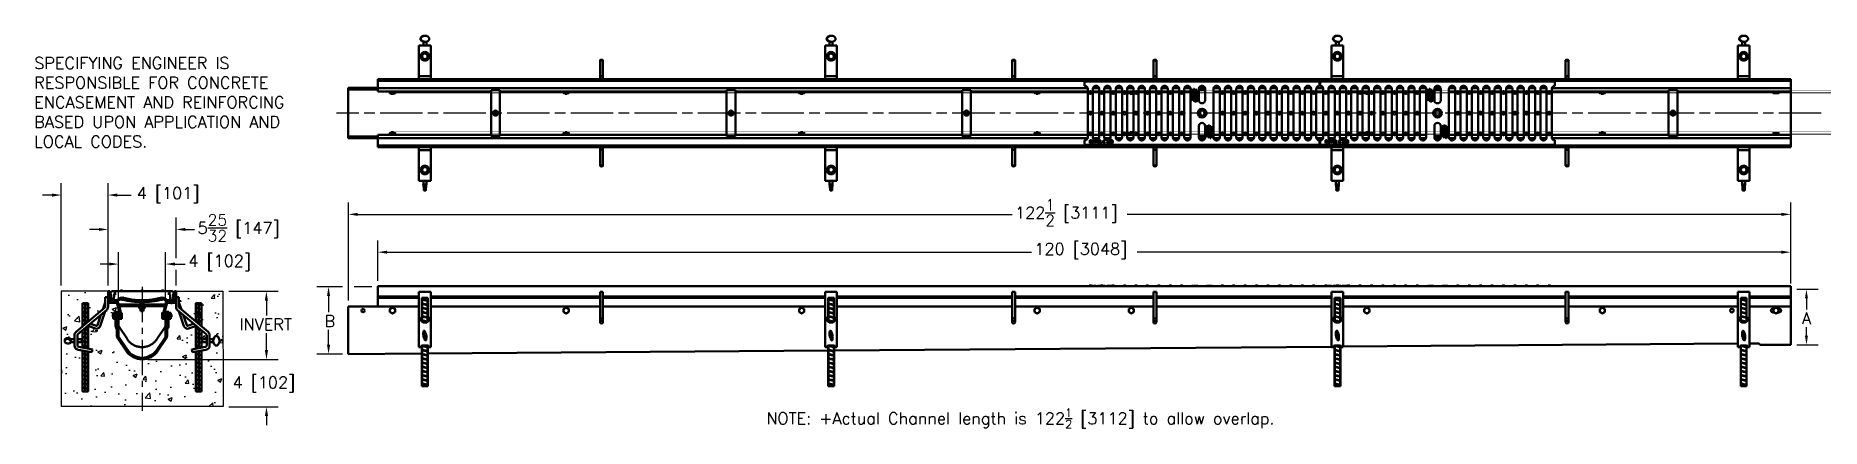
# Model space of a CAD drawing. Header units: inches. Extents: x 39 to 190, y 80 to 114.
import ezdxf

# ---------------------------------------------------------------- set-up
doc = ezdxf.new("R2010")
doc.units = ezdxf.units.IN
doc.header["$LTSCALE"] = 8
doc.header["$MEASUREMENT"] = 0
doc.linetypes.add('CENTER2', pattern=[1.125, 0.75, -0.125, 0.125, -0.125])
doc.linetypes.add('CHAIN', pattern=[0.7087, 0.4724, -0.0591, 0.1181, -0.0591])
doc.layers.add('Visible (ANSI)', color=7, linetype='Continuous', lineweight=50)
doc.styles.add('Dim Text (Zurn)', font='')
doc.styles.add('ZURN', font='romans.shx')
doc.styles.get('Dim Text (Zurn)').set_extended_font_data('Tahoma', italic=True)
doc.dimstyles.new('Frac 1_32 (Zurn)', dxfattribs={"dimscale": 8, "dimtxt": 0.125, "dimasz": 0.098425, "dimexe": 0.125, "dimexo": 0.0625, "dimgap": 0.031496, "dimtad": 0, "dimtih": 1, "dimtoh": 1, "dimdec": 5, "dimrnd": 1e-08, "dimzin": 0, "dimdsep": 46, "dimlunit": 5, "dimtxsty": 'Dim Text (Zurn)', "dimcen": 0.09, "dimdle": 0.393701, "dimclrd": 256, "dimclre": 256, "dimclrt": 256, "dimadec": 0, "dimazin": 3, "dimtfac": 0.96, "dimtdec": 5, "dimtofl": 0, "dimtmove": 0, "dimatfit": 3, "dimfxl": 0, "dimtolj": 1, "dimtzin": 12, "dimlwd": -1, "dimlwe": -1, "dimarcsym": 0})

msp = doc.modelspace()

# ---------------------------------------------------------------- texts
at = {"char_height": 1, "attachment_point": 1, "style": 'ZURN'}
for s, width, gutter_width, heights, insert in [('SPECIFYING ENGINEER IS RESPONSIBLE FOR CONCRETE ENCASEMENT AND REINFORCING BASED UPON APPLICATION AND LOCAL CODES.', 24.12167083, 0, [9.713766], (38.660591, 111.985044)), ('\\A1;NOTE: +Actual Channel length is 122{\\H0.7x;\\S1/2;} [3112] to allow overlap.', 68.98675278, 1, [0], (100.836785, 82.157946))]:
    msp.add_mtext_dynamic_manual_height_columns(s, width=width, gutter_width=gutter_width, heights=heights, dxfattribs=dict(at, insert=insert))

# ---------------------------------------------------------------- blocks, each defined once
blk = doc.blocks.new('*D1')
for p, q in [((64.84, 92.5), (62.66, 92.5)), ((63.66, 91.71), (63.66, 90.34)), ((67.34, 92.5), (65.84, 92.5)), ((63.66, 87.57), (63.66, 88.83)), ((64.84, 86.78), (62.66, 86.78))]:
    blk.add_line(p, q)
for points in [[(63.53, 91.71), (63.79, 91.71), (63.66, 92.5)], [(63.53, 87.57), (63.79, 87.57), (63.66, 86.78)]]:
    blk.add_solid(points)
at = {"layer": 'Defpoints', "color": 0}
for p in [(67.84, 92.5), (63.66, 86.78), (65.34, 86.78)]:
    blk.add_point(p, dxfattribs=at)
at = {"insert": (63.32, 90.08), "char_height": 1, "attachment_point": 1, "style": 'ZURN'}
blk.add_mtext('\\A1;B', dxfattribs=at)
blk = doc.blocks.new('*D2')
for p, q in [((188.34, 92.28), (190.17, 92.28)), ((189.17, 91.5), (189.17, 90.57)), ((189.17, 88.35), (189.17, 89.07)), ((188.34, 87.56), (190.17, 87.56))]:
    blk.add_line(p, q)
for points in [[(189.04, 91.5), (189.3, 91.5), (189.17, 92.28)], [(189.04, 88.35), (189.3, 88.35), (189.17, 87.56)]]:
    blk.add_solid(points)
at = {"layer": 'Defpoints', "color": 0}
for p in [(187.84, 92.28), (189.17, 92.28), (187.84, 87.56)]:
    blk.add_point(p, dxfattribs=at)
at = {"insert": (188.79, 90.32), "char_height": 1, "attachment_point": 1, "style": 'ZURN'}
blk.add_mtext('\\A1;A', dxfattribs=at)
blk = doc.blocks.new('*D3')
for p, q in [((67.84, 93), (67.84, 96.43)), ((187.84, 93), (187.84, 96.43)), ((68.63, 95.43), (123.35, 95.43)), ((187.05, 95.43), (132.33, 95.43))]:
    blk.add_line(p, q)
for points in [[(68.63, 95.56), (68.63, 95.3), (67.84, 95.43)], [(187.05, 95.56), (187.05, 95.3), (187.84, 95.43)]]:
    blk.add_solid(points)
at = {"layer": 'Defpoints', "color": 0}
for p in [(67.84, 95.43), (67.84, 92.5), (187.84, 92.5)]:
    blk.add_point(p, dxfattribs=at)
at = {"insert": (123.6, 96.2), "char_height": 1, "attachment_point": 1, "style": 'ZURN'}
blk.add_mtext('\\A1;120 [3048]', dxfattribs=at)
blk = doc.blocks.new('*D4')
for p, q in [((65.34, 91.32), (65.34, 99.64)), ((66.13, 98.64), (121.71, 98.64)), ((187.05, 98.64), (131.47, 98.64)), ((187.84, 92.78), (187.84, 99.64))]:
    blk.add_line(p, q)
for points in [[(66.13, 98.77), (66.13, 98.51), (65.34, 98.64)], [(187.05, 98.77), (187.05, 98.51), (187.84, 98.64)]]:
    blk.add_solid(points)
at = {"layer": 'Defpoints', "color": 0}
for p in [(187.84, 98.64), (187.84, 92.28), (65.34, 90.82)]:
    blk.add_point(p, dxfattribs=at)
at = {"insert": (121.96, 99.93), "char_height": 1, "attachment_point": 1, "style": 'ZURN'}
blk.add_mtext('\\A1;122{\\H0.960000x;\\S1/2;} [3111]', dxfattribs=at)
blk = doc.blocks.new('*D5')
for p, q in [((58.39, 87.12), (58.39, 87.91)), ((48.32, 86.33), (59.39, 86.33)), ((55.2, 82.31), (59.39, 82.31)), ((58.39, 81.53), (58.39, 80.74))]:
    blk.add_line(p, q)
for points in [[(58.26, 87.12), (58.52, 87.12), (58.39, 86.33)], [(58.26, 81.53), (58.52, 81.53), (58.39, 82.31)]]:
    blk.add_solid(points)
at = {"layer": 'Defpoints', "color": 0}
for p in [(47.82, 86.33), (54.7, 82.31), (58.39, 82.31)]:
    blk.add_point(p, dxfattribs=at)
at = {"insert": (55.51, 84.87), "char_height": 1, "attachment_point": 1, "style": 'ZURN'}
blk.add_mtext('\\A1;4 [102]', dxfattribs=at)
blk = doc.blocks.new('*D6')
for p, q in [((45.03, 94.42), (44.25, 94.42)), ((45.82, 90.87), (45.82, 95.42)), ((49.82, 90.87), (49.82, 95.42)), ((50.61, 94.42), (51.49, 94.42))]:
    blk.add_line(p, q)
for points in [[(45.03, 94.55), (45.03, 94.29), (45.82, 94.42)], [(50.61, 94.55), (50.61, 94.29), (49.82, 94.42)]]:
    blk.add_solid(points)
at = {"layer": 'Defpoints', "color": 0}
for p in [(49.82, 94.42), (45.82, 90.37), (49.82, 90.37)]:
    blk.add_point(p, dxfattribs=at)
at = {"insert": (51.75, 95.19), "char_height": 1, "attachment_point": 1, "style": 'ZURN'}
blk.add_mtext('\\A1;4 [102]', dxfattribs=at)
blk = doc.blocks.new('*D7')
for p, q in [((44.15, 97.36), (43.36, 97.36)), ((44.94, 94.92), (44.94, 98.36)), ((50.71, 94.92), (50.71, 98.36)), ((51.5, 97.36), (52.28, 97.36)), ((44.94, 92.61), (44.94, 93.92)), ((50.71, 92.61), (50.71, 93.92))]:
    blk.add_line(p, q)
for points in [[(44.15, 97.49), (44.15, 97.23), (44.94, 97.36)], [(51.5, 97.49), (51.5, 97.23), (50.71, 97.36)]]:
    blk.add_solid(points)
at = {"layer": 'Defpoints', "color": 0}
for p in [(50.71, 97.36), (44.94, 92.11), (50.71, 92.11)]:
    blk.add_point(p, dxfattribs=at)
at = {"insert": (52.54, 98.64), "char_height": 1, "attachment_point": 1, "style": 'ZURN'}
blk.add_mtext('\\A1;5{\\H0.960000x;\\S25/32;} [147]', dxfattribs=at)
blk = doc.blocks.new('*D8')
for p, q in [((55.19, 92.11), (59.38, 92.11)), ((58.38, 91.32), (58.38, 90.06)), ((58.38, 87.12), (58.38, 88.55)), ((48.32, 86.33), (59.38, 86.33))]:
    blk.add_line(p, q)
for points in [[(58.25, 91.32), (58.51, 91.32), (58.38, 92.11)], [(58.25, 87.12), (58.51, 87.12), (58.38, 86.33)]]:
    blk.add_solid(points)
at = {"layer": 'Defpoints', "color": 0}
for p in [(54.69, 92.11), (58.38, 92.11), (47.82, 86.33)]:
    blk.add_point(p, dxfattribs=at)
at = {"insert": (55.72, 89.8), "char_height": 1, "attachment_point": 1, "style": 'Dim Text (Zurn)'}
blk.add_mtext('\\A1; {\\Fromans|c0;INVERT}', dxfattribs=at)
blk = doc.blocks.new('*D9')
for p, q in [((40.16, 100.28), (39.37, 100.28)), ((40.95, 92.61), (40.95, 101.28)), ((44.94, 92.61), (44.94, 101.28)), ((45.72, 100.28), (46.9, 100.28))]:
    blk.add_line(p, q)
for points in [[(40.16, 100.41), (40.16, 100.14), (40.95, 100.28)], [(45.72, 100.41), (45.72, 100.14), (44.94, 100.28)]]:
    blk.add_solid(points)
at = {"layer": 'Defpoints', "color": 0}
for p in [(40.95, 100.28), (40.95, 92.11), (44.94, 92.11)]:
    blk.add_point(p, dxfattribs=at)
at = {"insert": (50.03, 100.28), "char_height": 1, "attachment_point": 5, "style": 'ZURN'}
blk.add_mtext('\\A1;4 [101]', dxfattribs=at)

# ---------------------------------------------------------------- dimensions: what is measured, and where the dimension line sits
for base, p2, picture, middle in [((40.948582, 100.275159), (40.948582, 92.10895), '*D9', (50.032637, 100.275159)), ((50.708342, 97.356342), (50.708342, 92.10895), '*D7', (56.26178, 97.356342))]:
    dim = msp.add_linear_dim(base=base, p1=(44.936342, 92.10895), p2=p2, dimstyle='Frac 1_32 (Zurn)', override={"dimtxsty": 'ZURN', "dimatfit": 1})
    dim.commit()
    dim.dimension.update_dxf_attribs({"geometry": picture, "text_midpoint": middle, "dimtype": 160})
for base, p1, p2, angle, override, picture, middle in [((187.838386, 98.639777), (65.338546, 90.819861), (187.838386, 92.283834), 180, {"dimtxsty": 'ZURN', "dimatfit": 1}, '*D4', (126.588466, 98.639777)), ((67.838386, 95.43344), (187.838386, 92.499861), (67.838386, 92.499861), 180, {"dimtxsty": 'ZURN', "dimatfit": 1}, '*D3', (127.838386, 95.43344)), ((49.822342, 94.423263), (45.822342, 90.37395), (49.822342, 90.37395), 180, {"dimtxsty": 'ZURN', "dimatfit": 1}, '*D6', (54.627891, 94.423263)), ((58.388662, 82.314741), (47.822342, 86.334595), (54.696101, 82.314741), 90, {"dimdec": 4, "dimtxsty": 'ZURN', "dimatfit": 1}, '*D5', (58.388662, 84.112687))]:
    dim = msp.add_linear_dim(base=base, p1=p1, p2=p2, angle=angle, dimstyle='Frac 1_32 (Zurn)', override=override)
    dim.commit()
    dim.dimension.update_dxf_attribs({"geometry": picture, "text_midpoint": middle, "dimtype": 160})
for base, p1, p2, text, override, picture, middle in [((58.383526, 92.10895), (47.822342, 86.334595), (54.694601, 92.10895), ' {\\Fromans|c0;INVERT}', {"dimdec": 5, "dimtp": 0, "dimtm": 0, "dimtdec": 5, "dimatfit": 1}, '*D8', (58.383526, 89.304472)), ((63.65639, 86.780506), (67.838386, 92.499861), (65.338546, 86.780506), 'B', {"dimtxsty": 'ZURN', "dimatfit": 1}, '*D1', (63.65639, 89.584253)), ((189.170474, 92.283834), (187.838466, 87.564861), (187.838386, 92.283834), 'A', {"dimtxsty": 'ZURN', "dimatfit": 1}, '*D2', (189.170474, 89.818764))]:
    dim = msp.add_linear_dim(base=base, p1=p1, p2=p2, angle=90, text=text, dimstyle='Frac 1_32 (Zurn)', override=override)
    dim.commit()
    dim.dimension.update_dxf_attribs({"geometry": picture, "text_midpoint": middle, "dimtype": 160})

# ---------------------------------------------------------------- hatches: boundary and pattern name
h = msp.add_hatch()
h.set_pattern_fill('AR-CONC', color=256, scale=0.5, style=0)
h.paths.add_polyline_path([(44.676342, 91.151877), (44.676342, 91.61895), (44.926342, 91.61895), (44.926342, 92.10895), (40.948582, 92.10895), (40.948582, 82.314741), (42.852663, 82.314741), (42.852663, 87.172035), (42.415251, 87.249163, -0.3639702343), (42.2004, 87.505213), (42.2004, 87.800228), (41.868259, 87.800228), (41.868259, 87.731478), (41.843255, 87.731478), (41.843255, 87.667803), (41.64513, 87.667803), (41.64513, 88.265154), (41.843255, 88.265154), (41.843255, 88.201478), (41.868259, 88.201478), (41.868259, 88.132728), (42.2004, 88.132728), (42.2004, 88.430636, -0.2216946626), (42.293275, 88.629807), (42.852663, 89.099189), (42.852663, 89.824741), (43.341413, 89.824741), (43.341413, 89.509299), (44.428365, 90.42136)])
h.paths.add_polyline_path([(42.852663, 88.909905), (42.386479, 88.518731, 0.2216946626), (42.3454, 88.430636), (42.3454, 88.132728), (42.852663, 88.132728)], flags=17)
h.paths.add_polyline_path([(42.852663, 87.800228), (42.3454, 87.800228), (42.3454, 87.505213, 0.3639702343), (42.44043, 87.39196), (42.852663, 87.319272)], flags=17)
h.paths.add_polyline_path([(44.338521, 90.156688), (43.341413, 89.320015), (43.341413, 89.284817), (43.920402, 89.088277, 0.4142135624), (43.986991, 89.121115)], flags=17)
edge = h.paths.add_edge_path()
edge.add_line((45.682342, 88.334595), (45.682342, 88.871918))
edge.add_line((45.682342, 88.871918), (45.647326, 88.92383))
edge.add_spline(control_points=[(45.647327, 88.92383), (45.633544, 88.944263), (45.621123, 88.965616), (45.572667, 89.063341), (45.552721, 89.147625), (45.552347, 89.232056)], knot_values=[6.2679288049, 6.2679288049, 6.2679288049, 6.2679288049, 6.4010138763, 6.4010138763, 6.8569058819, 6.8569058819, 6.8569058819, 6.8569058819], degree=3, periodic=0)
edge.add_line((45.552342, 89.232305), (45.552342, 89.76636))
edge.add_line((45.552342, 89.76636), (45.396088, 89.76636))
edge.add_line((45.396088, 89.76636), (45.396088, 90.291541))
edge.add_line((45.396088, 90.291541), (45.552342, 90.291541))
edge.add_line((45.552342, 90.291541), (45.552342, 90.38395))
edge.add_line((45.552342, 90.38395), (45.872342, 90.38395))
edge.add_line((45.872342, 90.38395), (45.872342, 90.476457))
edge.add_arc((45.757342, 90.476457), 0.115, 0, 24.84556632)
edge.add_line((45.861698, 90.524777), (45.573928, 91.14627))
edge.add_arc((45.469572, 91.09795), 0.115, 24.84556632, 90)
edge.add_line((45.469572, 91.21295), (45.197342, 91.21295))
edge.add_arc((45.197342, 91.48395), 0.271, 202.15010615, 270, ccw=False)
edge.add_line((44.946342, 91.381774), (44.946342, 90.78795))
edge.add_arc((44.686342, 90.78795), 0.26, 310, 360, ccw=False)
edge.add_line((44.853467, 90.588779), (44.737215, 90.491232))
edge.add_line((44.737215, 90.491232), (44.242662, 89.034326))
edge.add_arc((43.937277, 89.137991), 0.3225, 251.25, 341.25, ccw=False)
edge.add_line((43.833613, 88.832606), (43.341413, 88.999685))
edge.add_line((43.341413, 88.999685), (43.341413, 87.233092))
edge.add_line((43.341413, 87.233092), (43.720902, 87.166178))
edge.add_line((43.720902, 87.166178), (43.695723, 87.023381))
edge.add_line((43.695723, 87.023381), (43.341413, 87.085855))
edge.add_line((43.341413, 87.085855), (43.341413, 82.314741))
edge.add_line((43.341413, 82.314741), (52.303271, 82.314741))
edge.add_line((52.303271, 82.314741), (52.303271, 87.085855))
edge.add_line((52.303271, 87.085855), (51.94896, 87.023381))
edge.add_line((51.94896, 87.023381), (51.923781, 87.166178))
edge.add_line((51.923781, 87.166178), (52.303271, 87.233092))
edge.add_line((52.303271, 87.233092), (52.303271, 88.999685))
edge.add_line((52.303271, 88.999685), (51.811071, 88.832606))
edge.add_arc((51.707406, 89.137991), 0.3225, 198.75, 288.75, ccw=False)
edge.add_line((51.402021, 89.034326), (50.907468, 90.491232))
edge.add_line((50.907468, 90.491232), (50.791217, 90.588779))
edge.add_arc((50.958342, 90.78795), 0.26, 180, 230, ccw=False)
edge.add_line((50.698342, 90.78795), (50.698342, 91.381774))
edge.add_arc((50.447342, 91.48395), 0.271, 270, 337.84989385, ccw=False)
edge.add_line((50.447342, 91.21295), (50.175112, 91.21295))
edge.add_arc((50.175112, 91.09795), 0.115, 90, 155.15443368)
edge.add_line((50.070756, 91.14627), (49.782986, 90.524777))
edge.add_arc((49.887342, 90.476457), 0.115, 155.15443368, 180)
edge.add_line((49.772342, 90.476457), (49.772342, 90.38395))
edge.add_line((49.772342, 90.38395), (50.092342, 90.38395))
edge.add_line((50.092342, 90.38395), (50.092342, 90.291541))
edge.add_line((50.092342, 90.291541), (50.248596, 90.291541))
edge.add_line((50.248596, 90.291541), (50.248596, 89.76636))
edge.add_line((50.248596, 89.76636), (50.092342, 89.76636))
edge.add_line((50.092342, 89.76636), (50.092342, 89.232305))
edge.add_spline(control_points=[(50.092336, 89.232056), (50.091963, 89.147625), (50.072017, 89.063341), (50.02356, 88.965616), (50.011139, 88.944263), (49.997357, 88.92383)], knot_values=[6.2679288049, 6.2679288049, 6.2679288049, 6.2679288049, 6.7238208105, 6.7238208105, 6.8569058819, 6.8569058819, 6.8569058819, 6.8569058819], degree=3, periodic=0)
edge.add_line((49.997357, 88.92383), (49.962342, 88.871918))
edge.add_line((49.962342, 88.871918), (49.962342, 88.334595))
edge.add_arc((49.536746, 88.334595), 0.425596, 326, 360, ccw=False)
edge.add_line((49.889581, 88.096605), (49.181963, 87.047519))
edge.add_arc((47.822342, 87.964595), 1.64, 214, 326, ccw=False)
edge.add_line((46.46272, 87.047519), (45.755103, 88.096605))
edge.add_arc((46.107938, 88.334595), 0.425596, 180, 214, ccw=False)
h.paths.add_polyline_path([(51.306163, 90.156688), (51.657692, 89.121115, 0.4142135624), (51.724282, 89.088277), (52.303271, 89.284817), (52.303271, 89.320015)], flags=17)
h.paths.add_polyline_path([(53.258204, 88.518731), (52.792021, 88.909905), (52.792021, 88.132728), (53.299284, 88.132728), (53.299284, 88.430636, 0.2216946626)], flags=17)
h.paths.add_polyline_path([(53.299284, 87.800228), (52.792021, 87.800228), (52.792021, 87.319272), (53.204253, 87.39196, 0.3639702343), (53.299284, 87.505213)], flags=17)
h.paths.add_polyline_path([(54.694601, 92.10895), (50.718342, 92.10895), (50.718342, 91.61895), (50.968342, 91.61895), (50.968342, 91.151877), (51.216319, 90.42136), (52.303271, 89.509299), (52.303271, 89.824741), (52.792021, 89.824741), (52.792021, 89.099189), (53.351408, 88.629807, -0.2216946626), (53.444284, 88.430636), (53.444284, 88.132728), (53.776425, 88.132728), (53.776425, 88.201478), (53.801428, 88.201478), (53.801428, 88.265154), (53.999553, 88.265154), (53.999553, 87.667803), (53.801428, 87.667803), (53.801428, 87.731478), (53.776425, 87.731478), (53.776425, 87.800228), (53.444284, 87.800228), (53.444284, 87.505213, -0.3639702343), (53.229432, 87.249163), (52.792021, 87.172035), (52.792021, 82.314741), (54.696101, 82.314741)])

# ---------------------------------------------------------------- linework, layer by layer
at = {"linetype": 'CHAIN', "ltscale": 0.952448}
msp.add_line((190.429964, 107.239559), (64.338546, 107.239559), dxfattribs=at)
for p, q in [((44.934842, 92.10895), (40.948582, 92.10895)), ((40.948582, 92.10895), (40.948582, 82.314741)), ((50.708342, 92.10895), (54.694601, 92.10895)), ((54.694601, 92.10895), (54.696101, 82.314741)), ((54.696101, 82.314741), (40.948582, 82.314741))]:
    msp.add_line(p, q)
at = {"linetype": 'CENTER2', "ltscale": 0.5}
msp.add_line((47.822342, 92.496193), (47.822342, 81.954768), dxfattribs=at)
at = {"layer": 'Visible (ANSI)'}
for p, q in [((71.876749, 113.806301), (71.800023, 113.806301)), ((106.376749, 113.806301), (106.300023, 113.806301)), ((149.376749, 113.806301), (149.300023, 113.806301)), ((183.876749, 113.806301), (183.800023, 113.806301)), ((71.338386, 112.974001), (72.338386, 112.974001)), ((71.338386, 112.974001), (71.338386, 112.840046)), ((71.338386, 112.840046), (71.338386, 110.41771)), ((71.713386, 113.297765), (71.713386, 112.974001)), ((71.963386, 113.291808), (71.963386, 112.974001)), ((72.338386, 112.840046), (72.338386, 112.974001)), ((72.338386, 112.840046), (72.338386, 110.41771)), ((105.838386, 112.974001), (106.838386, 112.974001)), ((105.838386, 112.974001), (105.838386, 112.840046)), ((105.838386, 112.840046), (105.838386, 110.41771)), ((106.213386, 113.297765), (106.213386, 112.974001)), ((106.463386, 113.291808), (106.463386, 112.974001)), ((106.838386, 112.840046), (106.838386, 112.974001)), ((106.838386, 112.840046), (106.838386, 110.41771)), ((148.838386, 112.974001), (149.838386, 112.974001)), ((148.838386, 112.974001), (148.838386, 112.840046)), ((148.838386, 112.840046), (148.838386, 110.41771)), ((149.213386, 113.297765), (149.213386, 112.974001)), ((149.463386, 113.291808), (149.463386, 112.974001)), ((149.838386, 112.840046), (149.838386, 112.974001)), ((149.838386, 112.840046), (149.838386, 110.41771)), ((183.338386, 112.974001), (184.338386, 112.974001)), ((183.338386, 112.974001), (183.338386, 112.840046)), ((183.338386, 112.840046), (183.338386, 110.41771)), ((183.713386, 113.297765), (183.713386, 112.974001)), ((183.963386, 113.291808), (183.963386, 112.974001)), ((184.338386, 112.840046), (184.338386, 112.974001)), ((184.338386, 112.840046), (184.338386, 110.41771)), ((71.525886, 111.93825), (71.525886, 112.191045)), ((72.150886, 112.191045), (72.150886, 111.93825)), ((86.713386, 111.150116), (86.713386, 111.728349)), ((86.713386, 111.150116), (86.713386, 110.914411)), ((86.713386, 110.254958), (86.713386, 110.914411)), ((86.963386, 111.150116), (86.963386, 111.728349)), ((86.963386, 110.914411), (86.963386, 111.150116)), ((86.963386, 110.254958), (86.963386, 110.914411)), ((106.025886, 111.93825), (106.025886, 112.191045)), ((106.650886, 112.191045), (106.650886, 111.93825)), ((121.713386, 111.150116), (121.713386, 111.728349)), ((121.713386, 111.150116), (121.713386, 110.914411)), ((121.713386, 110.254958), (121.713386, 110.914411)), ((121.963386, 111.150116), (121.963386, 111.728349)), ((121.963386, 110.914411), (121.963386, 111.150116)), ((121.963386, 110.254958), (121.963386, 110.914411)), ((133.713386, 111.150116), (133.713386, 111.728349)), ((133.713386, 111.150116), (133.713386, 110.914411)), ((133.713386, 110.254958), (133.713386, 110.914411)), ((133.963386, 111.150116), (133.963386, 111.728349)), ((133.963386, 110.914411), (133.963386, 111.150116)), ((133.963386, 110.254958), (133.963386, 110.914411)), ((149.025886, 111.93825), (149.025886, 112.191045)), ((149.650886, 112.191045), (149.650886, 111.93825)), ((168.713386, 111.150116), (168.713386, 111.728349)), ((168.713386, 111.150116), (168.713386, 110.914411)), ((168.713386, 110.254958), (168.713386, 110.914411)), ((168.963386, 111.150116), (168.963386, 111.728349)), ((168.963386, 110.914411), (168.963386, 111.150116)), ((168.963386, 110.254958), (168.963386, 110.914411)), ((183.525886, 111.93825), (183.525886, 112.191045)), ((184.150886, 112.191045), (184.150886, 111.93825)), ((65.338546, 109.369559), (65.338546, 109.239559)), ((67.838386, 109.369559), (65.338546, 109.369559)), ((65.338546, 109.239559), (65.338546, 109.190733)), ((65.338546, 109.239559), (67.838386, 109.239559)), ((65.338546, 109.190733), (65.338546, 108.483115)), ((187.838386, 110.123059), (67.838386, 110.123059)), ((67.838386, 110.123059), (67.838386, 109.987059)), ((187.838386, 109.987059), (67.838386, 109.987059)), ((67.838386, 109.987059), (67.838386, 109.823059)), ((67.838386, 109.823059), (67.838386, 109.357059)), ((128.128229, 109.357059), (67.838386, 109.357059)), ((67.838386, 109.244265), (67.838386, 109.357059)), ((67.838386, 109.244265), (67.838386, 109.079214)), ((71.338386, 110.41771), (71.338386, 110.373059)), ((72.338386, 110.373059), (71.338386, 110.373059)), ((71.338386, 110.123059), (71.338386, 110.373059)), ((72.338386, 110.41771), (72.338386, 110.373059)), ((72.338386, 110.123059), (72.338386, 110.373059)), ((77.463386, 109.187059), (78.213386, 109.187059)), ((77.463386, 105.287059), (77.463386, 109.187059)), ((78.213386, 109.187059), (78.213386, 105.287059)), ((86.713386, 110.254958), (86.713386, 110.248059)), ((86.963386, 110.248059), (86.963386, 110.254958)), ((97.463386, 109.187059), (98.213386, 109.187059)), ((97.463386, 105.287059), (97.463386, 109.187059)), ((98.213386, 109.187059), (98.213386, 105.287059)), ((105.838386, 110.41771), (105.838386, 110.373059)), ((106.838386, 110.373059), (105.838386, 110.373059)), ((105.838386, 110.123059), (105.838386, 110.373059)), ((106.838386, 110.41771), (106.838386, 110.373059)), ((106.838386, 110.123059), (106.838386, 110.373059)), ((117.463386, 109.187059), (118.213386, 109.187059)), ((117.463386, 105.287059), (117.463386, 109.187059)), ((118.213386, 109.187059), (118.213386, 105.287059)), ((121.713386, 110.254958), (121.713386, 110.248059)), ((121.963386, 110.248059), (121.963386, 110.254958)), ((127.868386, 109.793013), (127.868386, 109.584205)), ((127.872326, 109.55423), (127.872069, 109.55423)), ((147.793038, 109.918013), (127.883734, 109.918013)), ((128.136704, 105.183452), (128.136704, 109.290666)), ((128.570067, 105.183452), (128.570067, 109.290666)), ((129.098229, 109.357059), (128.578543, 109.357059)), ((128.842242, 109.55423), (128.834529, 109.55423)), ((129.106704, 105.183452), (129.106704, 109.290666)), ((129.540067, 105.183452), (129.540067, 109.290666)), ((130.068229, 109.357059), (129.548543, 109.357059)), ((129.812242, 109.55423), (129.804529, 109.55423)), ((130.076704, 105.183452), (130.076704, 109.290666)), ((130.510067, 105.183452), (130.510067, 109.290666)), ((131.038229, 109.357059), (130.518543, 109.357059)), ((130.782242, 109.55423), (130.774529, 109.55423)), ((131.046704, 105.183452), (131.046704, 109.290666)), ((131.480067, 105.183452), (131.480067, 109.290666)), ((132.008229, 109.357059), (131.488543, 109.357059)), ((131.752242, 109.55423), (131.744529, 109.55423)), ((132.016704, 105.183452), (132.016704, 109.290666)), ((132.450067, 105.183452), (132.450067, 109.290666)), ((132.978229, 109.357059), (132.458543, 109.357059)), ((132.722242, 109.55423), (132.714529, 109.55423)), ((132.986704, 105.183452), (132.986704, 109.290666)), ((133.420067, 105.183452), (133.420067, 109.290666)), ((133.948229, 109.357059), (133.428543, 109.357059)), ((133.692242, 109.55423), (133.684529, 109.55423)), ((133.713386, 110.254958), (133.713386, 110.248059)), ((133.956704, 105.183452), (133.956704, 109.290666)), ((133.963386, 110.248059), (133.963386, 110.254958)), ((134.390067, 105.183452), (134.390067, 109.290666)), ((134.918229, 109.357059), (134.398543, 109.357059)), ((134.662242, 109.55423), (134.654529, 109.55423)), ((134.926704, 105.183452), (134.926704, 109.290666)), ((135.360067, 105.183452), (135.360067, 109.290666)), ((135.888229, 109.357059), (135.368543, 109.357059)), ((135.632242, 109.55423), (135.624529, 109.55423)), ((135.896704, 105.183452), (135.896704, 109.290666)), ((136.330067, 105.183452), (136.330067, 109.290666)), ((136.858229, 109.357059), (136.338543, 109.357059)), ((136.602242, 109.55423), (136.594529, 109.55423)), ((136.866704, 105.183452), (136.866704, 109.290666)), ((137.071695, 109.311166), (137.071695, 108.269747)), ((137.118928, 109.077578), (137.118928, 109.30567)), ((137.118928, 109.30567), (137.172057, 109.287578)), ((137.172057, 109.287578), (137.302592, 109.113532)), ((137.307859, 109.018036), (137.175722, 109.193914)), ((137.175722, 109.193914), (137.175722, 109.058341)), ((137.302592, 109.113532), (137.302592, 109.230555)), ((137.302592, 109.230555), (137.358928, 109.211319)), ((137.358928, 109.211319), (137.358928, 109.000631)), ((137.389778, 108.194391), (137.389778, 109.212445)), ((137.570067, 108.337059), (137.570067, 109.290666)), ((137.570067, 109.187059), (138.106704, 109.187059)), ((138.098229, 109.357059), (137.578543, 109.357059)), ((137.842242, 109.55423), (137.834529, 109.55423)), ((138.106704, 109.290666), (138.106704, 108.337059)), ((138.810067, 109.290666), (138.810067, 105.183452)), ((139.338229, 109.357059), (138.818543, 109.357059)), ((139.082242, 109.55423), (139.074529, 109.55423)), ((139.346704, 109.290666), (139.346704, 105.183452)), ((139.780067, 109.290666), (139.780067, 105.183452)), ((140.308229, 109.357059), (139.788543, 109.357059)), ((140.052242, 109.55423), (140.044529, 109.55423)), ((140.316704, 109.290666), (140.316704, 105.183452)), ((140.750067, 109.290666), (140.750067, 105.183452)), ((141.278229, 109.357059), (140.758543, 109.357059)), ((141.022242, 109.55423), (141.014529, 109.55423)), ((141.286704, 109.290666), (141.286704, 105.183452)), ((141.720067, 109.290666), (141.720067, 105.183452)), ((142.248229, 109.357059), (141.728543, 109.357059)), ((141.992242, 109.55423), (141.984529, 109.55423)), ((142.256704, 109.290666), (142.256704, 105.183452)), ((142.690067, 109.290666), (142.690067, 105.183452)), ((143.218229, 109.357059), (142.698543, 109.357059)), ((142.962242, 109.55423), (142.954529, 109.55423)), ((143.226704, 109.290666), (143.226704, 105.183452)), ((143.660067, 109.290666), (143.660067, 105.183452)), ((144.188229, 109.357059), (143.668543, 109.357059)), ((143.932242, 109.55423), (143.924529, 109.55423)), ((144.196704, 109.290666), (144.196704, 105.183452)), ((144.630067, 109.290666), (144.630067, 105.183452)), ((145.158229, 109.357059), (144.638543, 109.357059)), ((144.902242, 109.55423), (144.894529, 109.55423)), ((145.166704, 109.290666), (145.166704, 105.183452)), ((145.600067, 109.290666), (145.600067, 105.183452)), ((146.128229, 109.357059), (145.608543, 109.357059)), ((145.872242, 109.55423), (145.864529, 109.55423)), ((146.136704, 109.290666), (146.136704, 105.183452)), ((146.570067, 109.290666), (146.570067, 105.183452)), ((147.098229, 109.357059), (146.578543, 109.357059)), ((146.842242, 109.55423), (146.834529, 109.55423)), ((147.106704, 109.290666), (147.106704, 105.183452)), ((147.540067, 109.290666), (147.540067, 105.183452)), ((148.128229, 109.357059), (147.548543, 109.357059)), ((147.804445, 109.55423), (147.804702, 109.55423)), ((147.808386, 109.793013), (147.808386, 109.584205)), ((147.868386, 109.793013), (147.868386, 109.584205)), ((147.872326, 109.55423), (147.872069, 109.55423)), ((167.793038, 109.918013), (147.883734, 109.918013)), ((148.136704, 105.183452), (148.136704, 109.290666)), ((148.570067, 105.183452), (148.570067, 109.290666)), ((149.098229, 109.357059), (148.578543, 109.357059)), ((148.842242, 109.55423), (148.834529, 109.55423)), ((148.838386, 110.41771), (148.838386, 110.373059)), ((149.838386, 110.373059), (148.838386, 110.373059)), ((148.838386, 110.123059), (148.838386, 110.373059)), ((149.106704, 105.183452), (149.106704, 109.290666)), ((149.540067, 105.183452), (149.540067, 109.290666)), ((150.068229, 109.357059), (149.548543, 109.357059)), ((149.812242, 109.55423), (149.804529, 109.55423)), ((149.838386, 110.41771), (149.838386, 110.373059)), ((149.838386, 110.123059), (149.838386, 110.373059)), ((150.076704, 105.183452), (150.076704, 109.290666)), ((150.510067, 105.183452), (150.510067, 109.290666)), ((151.038229, 109.357059), (150.518543, 109.357059)), ((150.782242, 109.55423), (150.774529, 109.55423)), ((151.046704, 105.183452), (151.046704, 109.290666)), ((151.480067, 105.183452), (151.480067, 109.290666)), ((152.008229, 109.357059), (151.488543, 109.357059)), ((151.752242, 109.55423), (151.744529, 109.55423)), ((152.016704, 105.183452), (152.016704, 109.290666)), ((152.450067, 105.183452), (152.450067, 109.290666)), ((152.978229, 109.357059), (152.458543, 109.357059)), ((152.722242, 109.55423), (152.714529, 109.55423)), ((152.986704, 105.183452), (152.986704, 109.290666)), ((153.420067, 105.183452), (153.420067, 109.290666)), ((153.948229, 109.357059), (153.428543, 109.357059)), ((153.692242, 109.55423), (153.684529, 109.55423)), ((153.956704, 105.183452), (153.956704, 109.290666)), ((154.390067, 105.183452), (154.390067, 109.290666)), ((154.918229, 109.357059), (154.398543, 109.357059)), ((154.662242, 109.55423), (154.654529, 109.55423)), ((154.926704, 105.183452), (154.926704, 109.290666)), ((155.360067, 105.183452), (155.360067, 109.290666)), ((155.888229, 109.357059), (155.368543, 109.357059)), ((155.632242, 109.55423), (155.624529, 109.55423)), ((155.896704, 105.183452), (155.896704, 109.290666)), ((156.330067, 105.183452), (156.330067, 109.290666)), ((156.858229, 109.357059), (156.338543, 109.357059)), ((156.602242, 109.55423), (156.594529, 109.55423)), ((156.866704, 105.183452), (156.866704, 109.290666)), ((157.071695, 109.311166), (157.071695, 108.269747)), ((157.118928, 109.077578), (157.118928, 109.30567)), ((157.118928, 109.30567), (157.172057, 109.287578)), ((157.172057, 109.287578), (157.302592, 109.113532)), ((157.307859, 109.018036), (157.175722, 109.193914)), ((157.175722, 109.193914), (157.175722, 109.058341)), ((157.302592, 109.113532), (157.302592, 109.230555)), ((157.302592, 109.230555), (157.358928, 109.211319)), ((157.358928, 109.211319), (157.358928, 109.000631)), ((157.389778, 108.194391), (157.389778, 109.212445)), ((157.570067, 108.337059), (157.570067, 109.290666)), ((157.570067, 109.187059), (158.106704, 109.187059)), ((158.098229, 109.357059), (157.578543, 109.357059)), ((157.842242, 109.55423), (157.834529, 109.55423)), ((158.106704, 109.290666), (158.106704, 108.337059)), ((158.810067, 109.290666), (158.810067, 105.183452)), ((159.338229, 109.357059), (158.818543, 109.357059)), ((159.082242, 109.55423), (159.074529, 109.55423)), ((159.346704, 109.290666), (159.346704, 105.183452)), ((159.780067, 109.290666), (159.780067, 105.183452)), ((160.308229, 109.357059), (159.788543, 109.357059)), ((160.052242, 109.55423), (160.044529, 109.55423)), ((160.316704, 109.290666), (160.316704, 105.183452)), ((160.750067, 109.290666), (160.750067, 105.183452)), ((161.278229, 109.357059), (160.758543, 109.357059)), ((161.022242, 109.55423), (161.014529, 109.55423)), ((161.286704, 109.290666), (161.286704, 105.183452)), ((161.720067, 109.290666), (161.720067, 105.183452)), ((162.248229, 109.357059), (161.728543, 109.357059)), ((161.992242, 109.55423), (161.984529, 109.55423)), ((162.256704, 109.290666), (162.256704, 105.183452)), ((162.690067, 109.290666), (162.690067, 105.183452)), ((163.218229, 109.357059), (162.698543, 109.357059)), ((162.962242, 109.55423), (162.954529, 109.55423)), ((163.226704, 109.290666), (163.226704, 105.183452)), ((163.660067, 109.290666), (163.660067, 105.183452)), ((164.188229, 109.357059), (163.668543, 109.357059)), ((163.932242, 109.55423), (163.924529, 109.55423)), ((164.196704, 109.290666), (164.196704, 105.183452)), ((164.630067, 109.290666), (164.630067, 105.183452)), ((165.158229, 109.357059), (164.638543, 109.357059)), ((164.902242, 109.55423), (164.894529, 109.55423)), ((165.166704, 109.290666), (165.166704, 105.183452)), ((165.600067, 109.290666), (165.600067, 105.183452)), ((166.128229, 109.357059), (165.608543, 109.357059)), ((165.872242, 109.55423), (165.864529, 109.55423)), ((166.136704, 109.290666), (166.136704, 105.183452)), ((166.570067, 109.290666), (166.570067, 105.183452)), ((167.098229, 109.357059), (166.578543, 109.357059)), ((166.842242, 109.55423), (166.834529, 109.55423)), ((167.106704, 109.290666), (167.106704, 105.183452)), ((167.540067, 109.290666), (167.540067, 105.183452)), ((187.838386, 109.357059), (167.548543, 109.357059)), ((167.804445, 109.55423), (167.804702, 109.55423)), ((167.808386, 109.793013), (167.808386, 109.584205)), ((168.713386, 110.254958), (168.713386, 110.248059)), ((168.963386, 110.248059), (168.963386, 110.254958)), ((177.463386, 109.187059), (178.213386, 109.187059)), ((177.463386, 105.287059), (177.463386, 109.187059)), ((178.213386, 109.187059), (178.213386, 105.287059)), ((183.338386, 110.41771), (183.338386, 110.373059)), ((184.338386, 110.373059), (183.338386, 110.373059)), ((183.338386, 110.123059), (183.338386, 110.373059)), ((184.338386, 110.41771), (184.338386, 110.373059)), ((184.338386, 110.123059), (184.338386, 110.373059)), ((187.838386, 110.123059), (187.838386, 109.987059)), ((187.838386, 109.987059), (187.838386, 109.823059)), ((187.838386, 109.823059), (187.838386, 109.357059)), ((187.838466, 109.499559), (187.838386, 109.499559)), ((187.838386, 109.369559), (187.838466, 109.369559)), ((187.838386, 109.357059), (187.838386, 109.244265)), ((187.838386, 109.079214), (187.838386, 109.244265)), ((187.838466, 109.369559), (187.838466, 109.499559)), ((187.838466, 109.298507), (187.838466, 109.369559)), ((187.838466, 109.298507), (187.838466, 108.59089)), ((65.338546, 108.483115), (65.338546, 105.996002)), ((67.838386, 109.072059), (67.838386, 109.079214)), ((77.463386, 109.072059), (67.838386, 109.072059)), ((68.869386, 109.052499), (68.869386, 108.930619)), ((68.869386, 108.911059), (68.978886, 108.911059)), ((68.990451, 108.869559), (68.967988, 108.911059)), ((68.978886, 108.911059), (69.197886, 108.911059)), ((69.186321, 108.869559), (68.990451, 108.869559)), ((69.088386, 109.052499), (69.088386, 108.930619)), ((69.186321, 108.869559), (69.208783, 108.911059)), ((69.197886, 108.911059), (69.307386, 108.911059)), ((69.307386, 109.052499), (69.307386, 108.930619)), ((97.463386, 109.072059), (78.213386, 109.072059)), ((83.619386, 108.935619), (83.619386, 109.057499)), ((83.619386, 108.916059), (83.728886, 108.916059)), ((83.740531, 108.869559), (83.715362, 108.916059)), ((83.728886, 108.916059), (83.947886, 108.916059)), ((83.936401, 108.869559), (83.740531, 108.869559)), ((83.838386, 108.935619), (83.838386, 109.057499)), ((83.936401, 108.869559), (83.961569, 108.916059)), ((83.947886, 108.916059), (84.057386, 108.916059)), ((84.057386, 108.935619), (84.057386, 109.057499)), ((117.463386, 109.072059), (98.213386, 109.072059)), ((103.619386, 108.935619), (103.619386, 109.057499)), ((103.619386, 108.916059), (103.728886, 108.916059)), ((103.740531, 108.869559), (103.715362, 108.916059)), ((103.728886, 108.916059), (103.947886, 108.916059)), ((103.936401, 108.869559), (103.740531, 108.869559)), ((103.838386, 108.935619), (103.838386, 109.057499)), ((103.936401, 108.869559), (103.961569, 108.916059)), ((103.947886, 108.916059), (104.057386, 108.916059)), ((104.057386, 108.935619), (104.057386, 109.057499)), ((128.136704, 109.072059), (118.213386, 109.072059)), ((123.619386, 108.935619), (123.619386, 109.057499)), ((123.619386, 108.916059), (123.728886, 108.916059)), ((123.740531, 108.869559), (123.715362, 108.916059)), ((123.728886, 108.916059), (123.947886, 108.916059)), ((123.936401, 108.869559), (123.740531, 108.869559)), ((123.838386, 108.935619), (123.838386, 109.057499)), ((123.936401, 108.869559), (123.961569, 108.916059)), ((123.947886, 108.916059), (124.057386, 108.916059)), ((124.057386, 108.935619), (124.057386, 109.057499)), ((129.106704, 109.072059), (128.570067, 109.072059)), ((130.076704, 109.072059), (129.540067, 109.072059)), ((131.046704, 109.072059), (130.510067, 109.072059)), ((132.016704, 109.072059), (131.480067, 109.072059)), ((131.619386, 108.935619), (131.619386, 109.057499)), ((131.619386, 108.916059), (131.728886, 108.916059)), ((131.740531, 108.869559), (131.715362, 108.916059)), ((131.728886, 108.916059), (131.947886, 108.916059)), ((131.936401, 108.869559), (131.740531, 108.869559)), ((131.838386, 108.935619), (131.838386, 109.057499)), ((131.936401, 108.869559), (131.961569, 108.916059)), ((131.947886, 108.916059), (132.016704, 108.916059)), ((132.986704, 109.072059), (132.450067, 109.072059)), ((133.956704, 109.072059), (133.420067, 109.072059)), ((134.926704, 109.072059), (134.390067, 109.072059)), ((135.896704, 109.072059), (135.360067, 109.072059)), ((136.866704, 109.072059), (136.330067, 109.072059)), ((137.175722, 109.058341), (137.118928, 109.077578)), ((137.118928, 108.68941), (137.118928, 108.768647)), ((137.118928, 108.768647), (137.358928, 108.686891)), ((137.213508, 108.65712), (137.118928, 108.68941)), ((137.118928, 108.619105), (137.190149, 108.633303)), ((137.118928, 108.532082), (137.118928, 108.619105)), ((137.18992, 108.543074), (137.118928, 108.532082)), ((137.118928, 108.435441), (137.118928, 108.510097)), ((137.118928, 108.510097), (137.358928, 108.428341)), ((137.247172, 108.3917), (137.118928, 108.435441)), ((137.118928, 108.353456), (137.247172, 108.3917)), ((137.118928, 108.280173), (137.118928, 108.353456)), ((137.358928, 108.198418), (137.118928, 108.280173)), ((137.358928, 108.886128), (137.213508, 108.935593)), ((137.213508, 108.862769), (137.358928, 108.813303)), ((137.213508, 108.654372), (137.213508, 108.65712)), ((137.216714, 109.013456), (137.358928, 108.964906)), ((137.358928, 108.734525), (137.216714, 108.783074)), ((137.358928, 108.355746), (137.230225, 108.317273)), ((137.230225, 108.317273), (137.358928, 108.273303)), ((137.264119, 108.639944), (137.305111, 108.625975)), ((137.264119, 108.612922), (137.264119, 108.639944)), ((137.305111, 108.625975), (137.305111, 108.597578)), ((137.358928, 109.000631), (137.307859, 109.018036)), ((137.358928, 108.964906), (137.358928, 108.886128)), ((137.358928, 108.813303), (137.358928, 108.734525)), ((137.358928, 108.686891), (137.358928, 108.563227)), ((137.358928, 108.428341), (137.358928, 108.355746)), ((137.358928, 108.273303), (137.358928, 108.198418)), ((139.346704, 109.072059), (138.810067, 109.072059)), ((140.316704, 109.072059), (139.780067, 109.072059)), ((141.286704, 109.072059), (140.750067, 109.072059)), ((142.256704, 109.072059), (141.720067, 109.072059)), ((143.226704, 109.072059), (142.690067, 109.072059)), ((144.196704, 109.072059), (143.660067, 109.072059)), ((145.166704, 109.072059), (144.630067, 109.072059)), ((146.136704, 109.072059), (145.600067, 109.072059)), ((147.106704, 109.072059), (146.570067, 109.072059)), ((148.136704, 109.072059), (147.540067, 109.072059)), ((149.106704, 109.072059), (148.570067, 109.072059)), ((150.076704, 109.072059), (149.540067, 109.072059)), ((151.046704, 109.072059), (150.510067, 109.072059)), ((152.016704, 109.072059), (151.480067, 109.072059)), ((151.619386, 108.935619), (151.619386, 109.057499)), ((151.619386, 108.916059), (151.728886, 108.916059)), ((151.740531, 108.869559), (151.715362, 108.916059)), ((151.728886, 108.916059), (151.947886, 108.916059)), ((151.936401, 108.869559), (151.740531, 108.869559)), ((151.838386, 108.935619), (151.838386, 109.057499)), ((151.936401, 108.869559), (151.961569, 108.916059)), ((151.947886, 108.916059), (152.016704, 108.916059)), ((152.986704, 109.072059), (152.450067, 109.072059)), ((153.956704, 109.072059), (153.420067, 109.072059)), ((154.926704, 109.072059), (154.390067, 109.072059)), ((155.896704, 109.072059), (155.360067, 109.072059)), ((156.866704, 109.072059), (156.330067, 109.072059)), ((157.175722, 109.058341), (157.118928, 109.077578)), ((157.118928, 108.68941), (157.118928, 108.768647)), ((157.118928, 108.768647), (157.358928, 108.686891)), ((157.213508, 108.65712), (157.118928, 108.68941)), ((157.118928, 108.619105), (157.190149, 108.633303)), ((157.118928, 108.532082), (157.118928, 108.619105)), ((157.18992, 108.543074), (157.118928, 108.532082)), ((157.118928, 108.435441), (157.118928, 108.510097)), ((157.118928, 108.510097), (157.358928, 108.428341)), ((157.247172, 108.3917), (157.118928, 108.435441)), ((157.118928, 108.353456), (157.247172, 108.3917)), ((157.118928, 108.280173), (157.118928, 108.353456)), ((157.358928, 108.198418), (157.118928, 108.280173)), ((157.358928, 108.886128), (157.213508, 108.935593)), ((157.213508, 108.862769), (157.358928, 108.813303)), ((157.213508, 108.654372), (157.213508, 108.65712)), ((157.216714, 109.013456), (157.358928, 108.964906)), ((157.358928, 108.734525), (157.216714, 108.783074)), ((157.358928, 108.355746), (157.230225, 108.317273)), ((157.230225, 108.317273), (157.358928, 108.273303)), ((157.264119, 108.639944), (157.305111, 108.625975)), ((157.264119, 108.612922), (157.264119, 108.639944)), ((157.305111, 108.625975), (157.305111, 108.597578)), ((157.358928, 109.000631), (157.307859, 109.018036)), ((157.358928, 108.964906), (157.358928, 108.886128)), ((157.358928, 108.813303), (157.358928, 108.734525)), ((157.358928, 108.686891), (157.358928, 108.563227)), ((157.358928, 108.428341), (157.358928, 108.355746)), ((157.358928, 108.273303), (157.358928, 108.198418)), ((159.346704, 109.072059), (158.810067, 109.072059)), ((160.316704, 109.072059), (159.780067, 109.072059)), ((161.286704, 109.072059), (160.750067, 109.072059)), ((162.256704, 109.072059), (161.720067, 109.072059)), ((163.226704, 109.072059), (162.690067, 109.072059)), ((164.196704, 109.072059), (163.660067, 109.072059)), ((165.166704, 109.072059), (164.630067, 109.072059)), ((166.136704, 109.072059), (165.600067, 109.072059)), ((167.106704, 109.072059), (166.570067, 109.072059)), ((177.463386, 109.072059), (167.540067, 109.072059)), ((171.619386, 108.935619), (171.619386, 109.057499)), ((171.619386, 108.916059), (171.728886, 108.916059)), ((171.740531, 108.869559), (171.715362, 108.916059)), ((171.728886, 108.916059), (171.947886, 108.916059)), ((171.936401, 108.869559), (171.740531, 108.869559)), ((171.838386, 108.935619), (171.838386, 109.057499)), ((171.936401, 108.869559), (171.961569, 108.916059)), ((171.947886, 108.916059), (172.057386, 108.916059)), ((172.057386, 108.935619), (172.057386, 109.057499)), ((187.838386, 109.072059), (178.213386, 109.072059)), ((186.369386, 108.935619), (186.369386, 109.057499)), ((186.369386, 108.916059), (186.478886, 108.916059)), ((186.478886, 108.916059), (186.697886, 108.916059)), ((186.588386, 108.935619), (186.588386, 109.057499)), ((186.697886, 108.916059), (186.807386, 108.916059)), ((186.807386, 108.935619), (186.807386, 109.057499)), ((187.838386, 109.079214), (187.838386, 109.072059)), ((187.838466, 108.59089), (187.838466, 105.888228)), ((77.642954, 107.157678), (77.64963, 107.162019)), ((77.653521, 107.135474), (77.660089, 107.139745)), ((77.670558, 107.109276), (77.677126, 107.113548)), ((77.693244, 107.094954), (77.686569, 107.090613)), ((77.78789, 107.433807), (77.787468, 107.441759)), ((77.811637, 107.446293), (77.812052, 107.43847)), ((77.842843, 107.447949), (77.843258, 107.440125)), ((77.867356, 107.445997), (77.867778, 107.438046)), ((78.004847, 107.107501), (77.99775, 107.111111)), ((78.018793, 107.127754), (78.01181, 107.131306)), ((78.032963, 107.155607), (78.025979, 107.159159)), ((78.034023, 107.182415), (78.04112, 107.178805)), ((97.642954, 107.157678), (97.64963, 107.162019)), ((97.653521, 107.135474), (97.660089, 107.139745)), ((97.670558, 107.109276), (97.677126, 107.113548)), ((97.693244, 107.094954), (97.686569, 107.090613)), ((97.78789, 107.433807), (97.787468, 107.441759)), ((97.811637, 107.446293), (97.812052, 107.43847)), ((97.842843, 107.447949), (97.843258, 107.440125)), ((97.867356, 107.445997), (97.867778, 107.438046)), ((98.004847, 107.107501), (97.99775, 107.111111)), ((98.018793, 107.127754), (98.01181, 107.131306)), ((98.032963, 107.155607), (98.025979, 107.159159)), ((98.034023, 107.182415), (98.04112, 107.178805)), ((117.642954, 107.157678), (117.64963, 107.162019)), ((117.653521, 107.135474), (117.660089, 107.139745)), ((117.670558, 107.109276), (117.677126, 107.113548)), ((117.693244, 107.094954), (117.686569, 107.090613)), ((117.78789, 107.433807), (117.787468, 107.441759)), ((117.811637, 107.446293), (117.812052, 107.43847)), ((117.842843, 107.447949), (117.843258, 107.440125)), ((117.867356, 107.445997), (117.867778, 107.438046)), ((118.004847, 107.107501), (117.99775, 107.111111)), ((118.018793, 107.127754), (118.01181, 107.131306)), ((118.032963, 107.155607), (118.025979, 107.159159)), ((118.034023, 107.182415), (118.04112, 107.178805)), ((138.316356, 106.208221), (138.316356, 105.207533)), ((138.347206, 106.135478), (138.347206, 106.210364)), ((138.347206, 106.210364), (138.587206, 106.128608)), ((158.316356, 106.208221), (158.316356, 105.207533)), ((158.347206, 106.135478), (158.347206, 106.210364)), ((158.347206, 106.210364), (158.587206, 106.128608)), ((177.642954, 107.157678), (177.64963, 107.162019)), ((177.653521, 107.135474), (177.660089, 107.139745)), ((177.670558, 107.109276), (177.677126, 107.113548)), ((177.693244, 107.094954), (177.686569, 107.090613)), ((177.78789, 107.433807), (177.787468, 107.441759)), ((177.811637, 107.446293), (177.812052, 107.43847)), ((177.842843, 107.447949), (177.843258, 107.440125)), ((177.867356, 107.445997), (177.867778, 107.438046)), ((178.004847, 107.107501), (177.99775, 107.111111)), ((178.018793, 107.127754), (178.01181, 107.131306)), ((178.032963, 107.155607), (178.025979, 107.159159)), ((178.034023, 107.182415), (178.04112, 107.178805)), ((65.338546, 105.996002), (65.338546, 105.288385)), ((65.338546, 105.288385), (65.338546, 105.239559)), ((65.338546, 105.239559), (65.338546, 105.109559)), ((65.338546, 105.239559), (67.838386, 105.239559)), ((67.838386, 105.109559), (65.338546, 105.109559)), ((67.838386, 105.394903), (67.838386, 105.402059)), ((67.838386, 105.402059), (77.463386, 105.402059)), ((67.838386, 105.394903), (67.838386, 105.229853)), ((67.838386, 105.117059), (67.838386, 105.229853)), ((67.838386, 105.117059), (128.128229, 105.117059)), ((67.838386, 104.651059), (67.838386, 105.117059)), ((67.838386, 104.487059), (67.838386, 104.651059)), ((68.978886, 105.563059), (68.869386, 105.563059)), ((68.869386, 105.543499), (68.869386, 105.421619)), ((68.990451, 105.609559), (68.965282, 105.563059)), ((69.197886, 105.563059), (68.978886, 105.563059)), ((68.990451, 105.609559), (69.186321, 105.609559)), ((69.088386, 105.543499), (69.088386, 105.421619)), ((69.186321, 105.609559), (69.211489, 105.563059)), ((69.307386, 105.563059), (69.197886, 105.563059)), ((69.307386, 105.543499), (69.307386, 105.421619)), ((78.213386, 105.287059), (77.463386, 105.287059)), ((78.213386, 105.402059), (97.463386, 105.402059)), ((83.728886, 105.563059), (83.619386, 105.563059)), ((83.619386, 105.543499), (83.619386, 105.421619)), ((83.740531, 105.609559), (83.715362, 105.563059)), ((83.947886, 105.563059), (83.728886, 105.563059)), ((83.740531, 105.609559), (83.936401, 105.609559)), ((83.838386, 105.543499), (83.838386, 105.421619)), ((83.936401, 105.609559), (83.961569, 105.563059)), ((84.057386, 105.563059), (83.947886, 105.563059)), ((84.057386, 105.543499), (84.057386, 105.421619)), ((98.213386, 105.287059), (97.463386, 105.287059)), ((98.213386, 105.402059), (117.463386, 105.402059)), ((103.728886, 105.563059), (103.619386, 105.563059)), ((103.619386, 105.543499), (103.619386, 105.421619)), ((103.740531, 105.609559), (103.715362, 105.563059)), ((103.947886, 105.563059), (103.728886, 105.563059)), ((103.740531, 105.609559), (103.936401, 105.609559)), ((103.838386, 105.543499), (103.838386, 105.421619)), ((103.936401, 105.609559), (103.961569, 105.563059)), ((104.057386, 105.563059), (103.947886, 105.563059)), ((104.057386, 105.543499), (104.057386, 105.421619)), ((118.213386, 105.287059), (117.463386, 105.287059)), ((118.213386, 105.402059), (128.136704, 105.402059)), ((123.728886, 105.563059), (123.619386, 105.563059)), ((123.619386, 105.543499), (123.619386, 105.421619)), ((123.740531, 105.609559), (123.715362, 105.563059)), ((123.947886, 105.563059), (123.728886, 105.563059)), ((123.740531, 105.609559), (123.936401, 105.609559)), ((123.838386, 105.543499), (123.838386, 105.421619)), ((123.936401, 105.609559), (123.961569, 105.563059)), ((124.057386, 105.563059), (123.947886, 105.563059)), ((124.057386, 105.543499), (124.057386, 105.421619)), ((127.868386, 104.681105), (127.868386, 104.889913)), ((127.872326, 104.919888), (127.872069, 104.919888)), ((128.321821, 104.690181), (128.321821, 104.930181)), ((128.321821, 104.930181), (128.376473, 104.930181)), ((128.377056, 104.690181), (128.321821, 104.690181)), ((128.353717, 104.717798), (128.353717, 104.902563)), ((128.353717, 104.902563), (128.378028, 104.902563)), ((128.378028, 104.717798), (128.353717, 104.717798)), ((128.536343, 104.905675), (128.536343, 104.930181)), ((128.536343, 104.930181), (128.629309, 104.930181)), ((128.566878, 104.905675), (128.536343, 104.905675)), ((128.536343, 104.690181), (128.536343, 104.714686)), ((128.536343, 104.714686), (128.566878, 104.714686)), ((128.629309, 104.690181), (128.536343, 104.690181)), ((128.566878, 104.714686), (128.566878, 104.905675)), ((128.570067, 105.402059), (129.106704, 105.402059)), ((128.578543, 105.117059), (129.098229, 105.117059)), ((128.629309, 104.905675), (128.598774, 104.905675)), ((128.598774, 104.905675), (128.598774, 104.714686)), ((128.598774, 104.714686), (128.629309, 104.714686)), ((128.629309, 104.930181), (128.629309, 104.905675)), ((128.629309, 104.714686), (128.629309, 104.690181)), ((128.66879, 104.690181), (128.66879, 104.930181)), ((128.66879, 104.930181), (128.714106, 104.930181)), ((128.698547, 104.690181), (128.66879, 104.690181)), ((128.804738, 104.690181), (128.698547, 104.897117)), ((128.698547, 104.897117), (128.698547, 104.690181)), ((128.714106, 104.930181), (128.810767, 104.740164)), ((128.840524, 104.690181), (128.804738, 104.690181)), ((128.810767, 104.740164), (128.810767, 104.930181)), ((128.810767, 104.930181), (128.840524, 104.930181)), ((128.840524, 104.930181), (128.840524, 104.690181)), ((128.840524, 104.919888), (128.842242, 104.919888)), ((129.160654, 104.875724), (129.158126, 104.875724)), ((129.15832, 104.744638), (129.160654, 104.744638)), ((129.160654, 104.914233), (129.160654, 104.875724)), ((129.160654, 104.744638), (129.160654, 104.706518)), ((129.190411, 104.690181), (129.190411, 104.930181)), ((129.190411, 104.930181), (129.222307, 104.930181)), ((129.329471, 104.690181), (129.190411, 104.690181)), ((129.222307, 104.930181), (129.222307, 104.718576)), ((129.222307, 104.718576), (129.329471, 104.718576)), ((129.329471, 104.718576), (129.329471, 104.690181)), ((129.540067, 105.402059), (130.076704, 105.402059)), ((129.548543, 105.117059), (130.068229, 105.117059)), ((129.626067, 104.875724), (129.623539, 104.875724)), ((129.623733, 104.744638), (129.626067, 104.744638)), ((129.626067, 104.914233), (129.626067, 104.875724)), ((129.626067, 104.744638), (129.626067, 104.706518)), ((129.752097, 104.690181), (129.752097, 104.724216)), ((129.900103, 104.690181), (129.752097, 104.690181)), ((129.757153, 104.886615), (129.757153, 104.920845)), ((129.758904, 104.886615), (129.757153, 104.886615)), ((129.782242, 104.717993), (129.900103, 104.717993)), ((129.900103, 104.717993), (129.900103, 104.690181)), ((129.934722, 104.698738), (129.934722, 104.732774)), ((129.934722, 104.732774), (129.937056, 104.732774)), ((129.944641, 104.806485), (129.944641, 104.930181)), ((129.944641, 104.930181), (130.07631, 104.930181)), ((130.07631, 104.90198), (129.975565, 104.90198)), ((129.975565, 104.90198), (129.975565, 104.837993)), ((130.07631, 104.930181), (130.07631, 104.90198)), ((130.510067, 105.402059), (131.046704, 105.402059)), ((130.518543, 105.117059), (131.038229, 105.117059)), ((130.774529, 104.919888), (130.782242, 104.919888)), ((131.480067, 105.402059), (132.016704, 105.402059)), ((131.488543, 105.117059), (132.008229, 105.117059)), ((131.728886, 105.563059), (131.619386, 105.563059)), ((131.619386, 105.543499), (131.619386, 105.421619)), ((131.740531, 105.609559), (131.715362, 105.563059)), ((131.947886, 105.563059), (131.728886, 105.563059)), ((131.740531, 105.609559), (131.936401, 105.609559)), ((131.744529, 104.919888), (131.752242, 104.919888)), ((131.838386, 105.543499), (131.838386, 105.421619)), ((131.936401, 105.609559), (131.961569, 105.563059)), ((132.016704, 105.563059), (131.947886, 105.563059)), ((132.450067, 105.402059), (132.986704, 105.402059)), ((132.458543, 105.117059), (132.978229, 105.117059)), ((132.714529, 104.919888), (132.722242, 104.919888)), ((133.420067, 105.402059), (133.956704, 105.402059)), ((133.428543, 105.117059), (133.948229, 105.117059)), ((133.684529, 104.919888), (133.692242, 104.919888)), ((134.390067, 105.402059), (134.926704, 105.402059)), ((134.398543, 105.117059), (134.918229, 105.117059)), ((134.654529, 104.919888), (134.662242, 104.919888)), ((135.360067, 105.402059), (135.896704, 105.402059)), ((135.368543, 105.117059), (135.888229, 105.117059)), ((135.624529, 104.919888), (135.632242, 104.919888)), ((136.330067, 105.402059), (136.866704, 105.402059)), ((136.338543, 105.117059), (136.858229, 105.117059)), ((136.594529, 104.919888), (136.602242, 104.919888)), ((137.570067, 105.183452), (137.570067, 106.137059)), ((138.106704, 105.287059), (137.570067, 105.287059)), ((137.578543, 105.117059), (138.098229, 105.117059)), ((137.834529, 104.919888), (137.842242, 104.919888)), ((138.106704, 106.137059), (138.106704, 105.183452)), ((138.475909, 106.091509), (138.347206, 106.135478)), ((138.347206, 106.053036), (138.475909, 106.091509)), ((138.347206, 105.98044), (138.347206, 106.053036)), ((138.587206, 105.898684), (138.347206, 105.98044)), ((138.347206, 105.72189), (138.347206, 105.845555)), ((138.587206, 105.640135), (138.347206, 105.72189)), ((138.347206, 105.674257), (138.48942, 105.625707)), ((138.347206, 105.595478), (138.347206, 105.674257)), ((138.492626, 105.546013), (138.347206, 105.595478)), ((138.347206, 105.443875), (138.347206, 105.522654)), ((138.347206, 105.522654), (138.492626, 105.473188)), ((138.48942, 105.395326), (138.347206, 105.443875)), ((138.347206, 105.40815), (138.398275, 105.390745)), ((138.347206, 105.197463), (138.347206, 105.40815)), ((138.403542, 105.178226), (138.347206, 105.197463)), ((138.398275, 105.390745), (138.530412, 105.214868)), ((138.401023, 105.782807), (138.401023, 105.811203)), ((138.442016, 105.768837), (138.401023, 105.782807)), ((138.534077, 105.121203), (138.403542, 105.295249)), ((138.403542, 105.295249), (138.403542, 105.178226)), ((138.442016, 105.79586), (138.442016, 105.768837)), ((138.587206, 106.055326), (138.458962, 106.017081)), ((138.458962, 106.017081), (138.587206, 105.973341)), ((138.492626, 105.75441), (138.492626, 105.751661)), ((138.492626, 105.751661), (138.587206, 105.719371)), ((138.587206, 105.789677), (138.515985, 105.775478)), ((138.516214, 105.865707), (138.587206, 105.8767)), ((138.530412, 105.214868), (138.530412, 105.35044)), ((138.530412, 105.35044), (138.587206, 105.331203)), ((138.587206, 105.103112), (138.534077, 105.121203)), ((138.587206, 106.128608), (138.587206, 106.055326)), ((138.587206, 105.973341), (138.587206, 105.898684)), ((138.587206, 105.8767), (138.587206, 105.789677)), ((138.587206, 105.719371), (138.587206, 105.640135)), ((138.587206, 105.331203), (138.587206, 105.103112)), ((138.631028, 105.097616), (138.631028, 106.12184)), ((138.810067, 105.402059), (139.346704, 105.402059)), ((138.818543, 105.117059), (139.338229, 105.117059)), ((139.074529, 104.919888), (139.082242, 104.919888)), ((139.780067, 105.402059), (140.316704, 105.402059)), ((139.788543, 105.117059), (140.308229, 105.117059)), ((140.044529, 104.919888), (140.052242, 104.919888)), ((140.750067, 105.402059), (141.286704, 105.402059)), ((140.758543, 105.117059), (141.278229, 105.117059)), ((141.014529, 104.919888), (141.022242, 104.919888)), ((141.720067, 105.402059), (142.256704, 105.402059)), ((141.728543, 105.117059), (142.248229, 105.117059)), ((141.984529, 104.919888), (141.992242, 104.919888)), ((142.690067, 105.402059), (143.226704, 105.402059)), ((142.698543, 105.117059), (143.218229, 105.117059)), ((142.954529, 104.919888), (142.962242, 104.919888)), ((143.660067, 105.402059), (144.196704, 105.402059)), ((143.668543, 105.117059), (144.188229, 105.117059)), ((143.924529, 104.919888), (143.932242, 104.919888)), ((144.630067, 105.402059), (145.166704, 105.402059)), ((144.638543, 105.117059), (145.158229, 105.117059)), ((144.894529, 104.919888), (144.902242, 104.919888)), ((145.600067, 105.402059), (146.136704, 105.402059)), ((145.608543, 105.117059), (146.128229, 105.117059)), ((145.864529, 104.919888), (145.872242, 104.919888)), ((146.570067, 105.402059), (147.106704, 105.402059)), ((146.578543, 105.117059), (147.098229, 105.117059)), ((146.834529, 104.919888), (146.842242, 104.919888)), ((147.540067, 105.402059), (148.136704, 105.402059)), ((147.548543, 105.117059), (148.128229, 105.117059)), ((147.804445, 104.919888), (147.804702, 104.919888)), ((147.808386, 104.681105), (147.808386, 104.889913)), ((147.868386, 104.681105), (147.868386, 104.889913)), ((147.872326, 104.919888), (147.872069, 104.919888)), ((148.321821, 104.690181), (148.321821, 104.930181)), ((148.321821, 104.930181), (148.376473, 104.930181)), ((148.377056, 104.690181), (148.321821, 104.690181)), ((148.353717, 104.717798), (148.353717, 104.902563)), ((148.353717, 104.902563), (148.378028, 104.902563)), ((148.378028, 104.717798), (148.353717, 104.717798)), ((148.536343, 104.905675), (148.536343, 104.930181)), ((148.536343, 104.930181), (148.629309, 104.930181)), ((148.566878, 104.905675), (148.536343, 104.905675)), ((148.536343, 104.690181), (148.536343, 104.714686)), ((148.536343, 104.714686), (148.566878, 104.714686)), ((148.629309, 104.690181), (148.536343, 104.690181)), ((148.566878, 104.714686), (148.566878, 104.905675)), ((148.570067, 105.402059), (149.106704, 105.402059)), ((148.578543, 105.117059), (149.098229, 105.117059)), ((148.629309, 104.905675), (148.598774, 104.905675)), ((148.598774, 104.905675), (148.598774, 104.714686)), ((148.598774, 104.714686), (148.629309, 104.714686)), ((148.629309, 104.930181), (148.629309, 104.905675)), ((148.629309, 104.714686), (148.629309, 104.690181)), ((148.66879, 104.690181), (148.66879, 104.930181)), ((148.66879, 104.930181), (148.714106, 104.930181)), ((148.698547, 104.690181), (148.66879, 104.690181)), ((148.804738, 104.690181), (148.698547, 104.897117)), ((148.698547, 104.897117), (148.698547, 104.690181)), ((148.714106, 104.930181), (148.810767, 104.740164)), ((148.840524, 104.690181), (148.804738, 104.690181)), ((148.810767, 104.740164), (148.810767, 104.930181)), ((148.810767, 104.930181), (148.840524, 104.930181)), ((148.840524, 104.930181), (148.840524, 104.690181)), ((148.840524, 104.919888), (148.842242, 104.919888)), ((149.160654, 104.875724), (149.158126, 104.875724)), ((149.15832, 104.744638), (149.160654, 104.744638)), ((149.160654, 104.914233), (149.160654, 104.875724)), ((149.160654, 104.744638), (149.160654, 104.706518)), ((149.190411, 104.690181), (149.190411, 104.930181)), ((149.190411, 104.930181), (149.222307, 104.930181)), ((149.329471, 104.690181), (149.190411, 104.690181)), ((149.222307, 104.930181), (149.222307, 104.718576)), ((149.222307, 104.718576), (149.329471, 104.718576)), ((149.329471, 104.718576), (149.329471, 104.690181)), ((149.540067, 105.402059), (150.076704, 105.402059)), ((149.548543, 105.117059), (150.068229, 105.117059)), ((149.626067, 104.875724), (149.623539, 104.875724)), ((149.623733, 104.744638), (149.626067, 104.744638)), ((149.626067, 104.914233), (149.626067, 104.875724)), ((149.626067, 104.744638), (149.626067, 104.706518)), ((149.752097, 104.690181), (149.752097, 104.724216)), ((149.900103, 104.690181), (149.752097, 104.690181)), ((149.757153, 104.886615), (149.757153, 104.920845)), ((149.758904, 104.886615), (149.757153, 104.886615)), ((149.782242, 104.717993), (149.900103, 104.717993)), ((149.900103, 104.717993), (149.900103, 104.690181)), ((149.934722, 104.698738), (149.934722, 104.732774)), ((149.934722, 104.732774), (149.937056, 104.732774)), ((149.944641, 104.806485), (149.944641, 104.930181)), ((149.944641, 104.930181), (150.07631, 104.930181)), ((150.07631, 104.90198), (149.975565, 104.90198)), ((149.975565, 104.90198), (149.975565, 104.837993)), ((150.07631, 104.930181), (150.07631, 104.90198)), ((150.510067, 105.402059), (151.046704, 105.402059)), ((150.518543, 105.117059), (151.038229, 105.117059)), ((150.774529, 104.919888), (150.782242, 104.919888)), ((151.480067, 105.402059), (152.016704, 105.402059)), ((151.488543, 105.117059), (152.008229, 105.117059)), ((151.728886, 105.563059), (151.619386, 105.563059)), ((151.619386, 105.543499), (151.619386, 105.421619)), ((151.740531, 105.609559), (151.715362, 105.563059)), ((151.947886, 105.563059), (151.728886, 105.563059)), ((151.740531, 105.609559), (151.936401, 105.609559)), ((151.744529, 104.919888), (151.752242, 104.919888)), ((151.838386, 105.543499), (151.838386, 105.421619)), ((151.936401, 105.609559), (151.961569, 105.563059)), ((152.016704, 105.563059), (151.947886, 105.563059)), ((152.450067, 105.402059), (152.986704, 105.402059)), ((152.458543, 105.117059), (152.978229, 105.117059)), ((152.714529, 104.919888), (152.722242, 104.919888)), ((153.420067, 105.402059), (153.956704, 105.402059)), ((153.428543, 105.117059), (153.948229, 105.117059)), ((153.684529, 104.919888), (153.692242, 104.919888)), ((154.390067, 105.402059), (154.926704, 105.402059)), ((154.398543, 105.117059), (154.918229, 105.117059)), ((154.654529, 104.919888), (154.662242, 104.919888)), ((155.360067, 105.402059), (155.896704, 105.402059)), ((155.368543, 105.117059), (155.888229, 105.117059)), ((155.624529, 104.919888), (155.632242, 104.919888)), ((156.330067, 105.402059), (156.866704, 105.402059)), ((156.338543, 105.117059), (156.858229, 105.117059)), ((156.594529, 104.919888), (156.602242, 104.919888)), ((157.570067, 105.183452), (157.570067, 106.137059)), ((158.106704, 105.287059), (157.570067, 105.287059)), ((157.578543, 105.117059), (158.098229, 105.117059)), ((157.834529, 104.919888), (157.842242, 104.919888)), ((158.106704, 106.137059), (158.106704, 105.183452)), ((158.475909, 106.091509), (158.347206, 106.135478)), ((158.347206, 106.053036), (158.475909, 106.091509)), ((158.347206, 105.98044), (158.347206, 106.053036)), ((158.587206, 105.898684), (158.347206, 105.98044)), ((158.347206, 105.72189), (158.347206, 105.845555)), ((158.587206, 105.640135), (158.347206, 105.72189)), ((158.347206, 105.674257), (158.48942, 105.625707)), ((158.347206, 105.595478), (158.347206, 105.674257)), ((158.492626, 105.546013), (158.347206, 105.595478)), ((158.347206, 105.443875), (158.347206, 105.522654)), ((158.347206, 105.522654), (158.492626, 105.473188)), ((158.48942, 105.395326), (158.347206, 105.443875)), ((158.347206, 105.40815), (158.398275, 105.390745)), ((158.347206, 105.197463), (158.347206, 105.40815)), ((158.403542, 105.178226), (158.347206, 105.197463)), ((158.398275, 105.390745), (158.530412, 105.214868)), ((158.401023, 105.782807), (158.401023, 105.811203)), ((158.442016, 105.768837), (158.401023, 105.782807)), ((158.534077, 105.121203), (158.403542, 105.295249)), ((158.403542, 105.295249), (158.403542, 105.178226)), ((158.442016, 105.79586), (158.442016, 105.768837)), ((158.587206, 106.055326), (158.458962, 106.017081)), ((158.458962, 106.017081), (158.587206, 105.973341)), ((158.492626, 105.75441), (158.492626, 105.751661)), ((158.492626, 105.751661), (158.587206, 105.719371)), ((158.587206, 105.789677), (158.515985, 105.775478)), ((158.516214, 105.865707), (158.587206, 105.8767)), ((158.530412, 105.214868), (158.530412, 105.35044)), ((158.530412, 105.35044), (158.587206, 105.331203)), ((158.587206, 105.103112), (158.534077, 105.121203)), ((158.587206, 106.128608), (158.587206, 106.055326)), ((158.587206, 105.973341), (158.587206, 105.898684)), ((158.587206, 105.8767), (158.587206, 105.789677)), ((158.587206, 105.719371), (158.587206, 105.640135)), ((158.587206, 105.331203), (158.587206, 105.103112)), ((158.631028, 105.097616), (158.631028, 106.12184)), ((158.810067, 105.402059), (159.346704, 105.402059)), ((158.818543, 105.117059), (159.338229, 105.117059)), ((159.074529, 104.919888), (159.082242, 104.919888)), ((159.780067, 105.402059), (160.316704, 105.402059)), ((159.788543, 105.117059), (160.308229, 105.117059)), ((160.044529, 104.919888), (160.052242, 104.919888)), ((160.750067, 105.402059), (161.286704, 105.402059)), ((160.758543, 105.117059), (161.278229, 105.117059)), ((161.014529, 104.919888), (161.022242, 104.919888)), ((161.720067, 105.402059), (162.256704, 105.402059)), ((161.728543, 105.117059), (162.248229, 105.117059)), ((161.984529, 104.919888), (161.992242, 104.919888)), ((162.690067, 105.402059), (163.226704, 105.402059)), ((162.698543, 105.117059), (163.218229, 105.117059)), ((162.954529, 104.919888), (162.962242, 104.919888)), ((163.660067, 105.402059), (164.196704, 105.402059)), ((163.668543, 105.117059), (164.188229, 105.117059)), ((163.924529, 104.919888), (163.932242, 104.919888)), ((164.630067, 105.402059), (165.166704, 105.402059)), ((164.638543, 105.117059), (165.158229, 105.117059)), ((164.894529, 104.919888), (164.902242, 104.919888)), ((165.600067, 105.402059), (166.136704, 105.402059)), ((165.608543, 105.117059), (166.128229, 105.117059)), ((165.864529, 104.919888), (165.872242, 104.919888)), ((166.570067, 105.402059), (167.106704, 105.402059)), ((166.578543, 105.117059), (167.098229, 105.117059)), ((166.834529, 104.919888), (166.842242, 104.919888)), ((167.540067, 105.402059), (177.463386, 105.402059)), ((167.548543, 105.117059), (187.838386, 105.117059)), ((167.804445, 104.919888), (167.804702, 104.919888)), ((167.808386, 104.681105), (167.808386, 104.889913)), ((171.728886, 105.563059), (171.619386, 105.563059)), ((171.619386, 105.543499), (171.619386, 105.421619)), ((171.740531, 105.609559), (171.715362, 105.563059)), ((171.947886, 105.563059), (171.728886, 105.563059)), ((171.740531, 105.609559), (171.936401, 105.609559)), ((171.838386, 105.543499), (171.838386, 105.421619)), ((171.936401, 105.609559), (171.961569, 105.563059)), ((172.057386, 105.563059), (171.947886, 105.563059)), ((172.057386, 105.543499), (172.057386, 105.421619)), ((178.213386, 105.287059), (177.463386, 105.287059)), ((178.213386, 105.402059), (187.838386, 105.402059)), ((186.478886, 105.563059), (186.369386, 105.563059)), ((186.369386, 105.543499), (186.369386, 105.421619)), ((186.697886, 105.563059), (186.478886, 105.563059)), ((186.588386, 105.543499), (186.588386, 105.421619)), ((186.807386, 105.563059), (186.697886, 105.563059)), ((186.807386, 105.543499), (186.807386, 105.421619)), ((187.838386, 105.402059), (187.838386, 105.394903)), ((187.838386, 105.229853), (187.838386, 105.394903)), ((187.838386, 105.229853), (187.838386, 105.117059)), ((187.838386, 104.651059), (187.838386, 105.117059)), ((187.838386, 105.109559), (187.838466, 105.109559)), ((187.838466, 104.979559), (187.838386, 104.979559)), ((187.838386, 104.487059), (187.838386, 104.651059)), ((187.838466, 105.18061), (187.838466, 105.888228)), ((187.838466, 105.18061), (187.838466, 105.109559)), ((187.838466, 105.109559), (187.838466, 104.979559)), ((67.838386, 104.487059), (187.838386, 104.487059)), ((67.838386, 104.351059), (67.838386, 104.487059)), ((67.838386, 104.351059), (187.838386, 104.351059)), ((71.338386, 104.351059), (71.338386, 104.101059)), ((71.338386, 104.056407), (71.338386, 104.101059)), ((71.338386, 104.101059), (72.338386, 104.101059)), ((71.338386, 101.634072), (71.338386, 104.056407)), ((72.338386, 104.351059), (72.338386, 104.101059)), ((72.338386, 104.056407), (72.338386, 104.101059)), ((72.338386, 101.634072), (72.338386, 104.056407)), ((86.713386, 104.226059), (86.713386, 104.21916)), ((86.713386, 104.21916), (86.713386, 103.559706)), ((86.713386, 103.559706), (86.713386, 103.324002)), ((86.713386, 103.324002), (86.713386, 102.745769)), ((86.963386, 104.21916), (86.963386, 104.226059)), ((86.963386, 104.21916), (86.963386, 103.559706)), ((86.963386, 103.324002), (86.963386, 103.559706)), ((86.963386, 103.324002), (86.963386, 102.745769)), ((105.838386, 104.351059), (105.838386, 104.101059)), ((105.838386, 104.056407), (105.838386, 104.101059)), ((105.838386, 104.101059), (106.838386, 104.101059)), ((105.838386, 101.634072), (105.838386, 104.056407)), ((106.838386, 104.351059), (106.838386, 104.101059)), ((106.838386, 104.056407), (106.838386, 104.101059)), ((106.838386, 101.634072), (106.838386, 104.056407)), ((121.713386, 104.226059), (121.713386, 104.21916)), ((121.713386, 104.21916), (121.713386, 103.559706)), ((121.713386, 103.559706), (121.713386, 103.324002)), ((121.713386, 103.324002), (121.713386, 102.745769)), ((121.963386, 104.21916), (121.963386, 104.226059)), ((121.963386, 104.21916), (121.963386, 103.559706)), ((121.963386, 103.324002), (121.963386, 103.559706)), ((121.963386, 103.324002), (121.963386, 102.745769)), ((127.883734, 104.556105), (147.793038, 104.556105)), ((133.713386, 104.226059), (133.713386, 104.21916)), ((133.713386, 104.21916), (133.713386, 103.559706)), ((133.713386, 103.559706), (133.713386, 103.324002)), ((133.713386, 103.324002), (133.713386, 102.745769)), ((133.963386, 104.21916), (133.963386, 104.226059)), ((133.963386, 104.21916), (133.963386, 103.559706)), ((133.963386, 103.324002), (133.963386, 103.559706)), ((133.963386, 103.324002), (133.963386, 102.745769)), ((147.883734, 104.556105), (167.793038, 104.556105)), ((148.838386, 104.351059), (148.838386, 104.101059)), ((148.838386, 104.056407), (148.838386, 104.101059)), ((148.838386, 104.101059), (149.838386, 104.101059)), ((148.838386, 101.634072), (148.838386, 104.056407)), ((149.838386, 104.351059), (149.838386, 104.101059)), ((149.838386, 104.056407), (149.838386, 104.101059)), ((149.838386, 101.634072), (149.838386, 104.056407)), ((168.713386, 104.226059), (168.713386, 104.21916)), ((168.713386, 104.21916), (168.713386, 103.559706)), ((168.713386, 103.559706), (168.713386, 103.324002)), ((168.713386, 103.324002), (168.713386, 102.745769)), ((168.963386, 104.21916), (168.963386, 104.226059)), ((168.963386, 104.21916), (168.963386, 103.559706)), ((168.963386, 103.324002), (168.963386, 103.559706)), ((168.963386, 103.324002), (168.963386, 102.745769)), ((183.338386, 104.351059), (183.338386, 104.101059)), ((183.338386, 104.056407), (183.338386, 104.101059)), ((183.338386, 104.101059), (184.338386, 104.101059)), ((183.338386, 101.634072), (183.338386, 104.056407)), ((184.338386, 104.351059), (184.338386, 104.101059)), ((184.338386, 104.056407), (184.338386, 104.101059)), ((184.338386, 101.634072), (184.338386, 104.056407)), ((187.838386, 104.351059), (187.838386, 104.487059)), ((71.338386, 101.634072), (71.338386, 101.500117)), ((71.525886, 102.283073), (71.525886, 102.535867)), ((72.150886, 102.535867), (72.150886, 102.283073)), ((72.338386, 101.500117), (72.338386, 101.634072)), ((105.838386, 101.634072), (105.838386, 101.500117)), ((106.025886, 102.283073), (106.025886, 102.535867)), ((106.650886, 102.535867), (106.650886, 102.283073)), ((106.838386, 101.500117), (106.838386, 101.634072)), ((148.838386, 101.634072), (148.838386, 101.500117)), ((149.025886, 102.283073), (149.025886, 102.535867)), ((149.650886, 102.535867), (149.650886, 102.283073)), ((149.838386, 101.500117), (149.838386, 101.634072)), ((183.338386, 101.634072), (183.338386, 101.500117)), ((183.525886, 102.283073), (183.525886, 102.535867)), ((184.150886, 102.535867), (184.150886, 102.283073)), ((184.338386, 101.500117), (184.338386, 101.634072)), ((72.338386, 101.500117), (71.338386, 101.500117)), ((71.713386, 101.187453), (71.713386, 101.500117)), ((71.917391, 100.667817), (71.75938, 100.667817)), ((71.963386, 101.187716), (71.963386, 101.500117)), ((106.838386, 101.500117), (105.838386, 101.500117)), ((106.213386, 101.187453), (106.213386, 101.500117)), ((106.417391, 100.667817), (106.25938, 100.667817)), ((106.463386, 101.187716), (106.463386, 101.500117)), ((149.838386, 101.500117), (148.838386, 101.500117)), ((149.213386, 101.187453), (149.213386, 101.500117)), ((149.417391, 100.667817), (149.25938, 100.667817)), ((149.463386, 101.187716), (149.463386, 101.500117)), ((184.338386, 101.500117), (183.338386, 101.500117)), ((183.713386, 101.187453), (183.713386, 101.500117)), ((183.917391, 100.667817), (183.75938, 100.667817)), ((183.963386, 101.187716), (183.963386, 101.500117)), ((67.838386, 92.550861), (187.838386, 92.550861)), ((67.838386, 91.964861), (67.838386, 92.550861)), ((128.38672, 92.610861), (128.320023, 92.610861)), ((128.377056, 92.570861), (128.321821, 92.570861)), ((128.321821, 92.550861), (128.321821, 92.570861)), ((128.462048, 92.550861), (128.462048, 92.570861)), ((128.511059, 92.550861), (128.511059, 92.570861)), ((128.536343, 92.550861), (128.536343, 92.570861)), ((128.629309, 92.570861), (128.536343, 92.570861)), ((128.629309, 92.550861), (128.629309, 92.570861)), ((128.698547, 92.570861), (128.66879, 92.570861)), ((128.66879, 92.550861), (128.66879, 92.570861)), ((128.804738, 92.570861), (128.698547, 92.570861)), ((128.698547, 92.550861), (128.698547, 92.570861)), ((128.804738, 92.550861), (128.804738, 92.570861)), ((128.840524, 92.570861), (128.804738, 92.570861)), ((128.840524, 92.550861), (128.840524, 92.570861)), ((128.978612, 92.550861), (128.978612, 92.570861)), ((129.128758, 92.550861), (129.128758, 92.570861)), ((129.160654, 92.550861), (129.160654, 92.570861)), ((129.190411, 92.550861), (129.190411, 92.570861)), ((129.329471, 92.570861), (129.190411, 92.570861)), ((129.35672, 92.610861), (129.290023, 92.610861)), ((129.329471, 92.550861), (129.329471, 92.570861)), ((129.444025, 92.550861), (129.444025, 92.570861)), ((129.594171, 92.550861), (129.594171, 92.570861)), ((129.626067, 92.550861), (129.626067, 92.570861)), ((129.752097, 92.550861), (129.752097, 92.570861)), ((129.900103, 92.570861), (129.752097, 92.570861)), ((129.900103, 92.550861), (129.900103, 92.570861)), ((129.934722, 92.550861), (129.934722, 92.570861)), ((130.077672, 92.550861), (130.077672, 92.570861)), ((130.108207, 92.550861), (130.108207, 92.570861)), ((130.32672, 92.610861), (130.260023, 92.610861)), ((130.261659, 92.550861), (130.261659, 92.570861)), ((131.29672, 92.610861), (131.230023, 92.610861)), ((132.26672, 92.610861), (132.200023, 92.610861)), ((133.23672, 92.610861), (133.170023, 92.610861)), ((134.20672, 92.610861), (134.140023, 92.610861)), ((135.17672, 92.610861), (135.110023, 92.610861)), ((136.14672, 92.610861), (136.080023, 92.610861)), ((136.986207, 92.570861), (137.071695, 92.570861)), ((136.986207, 92.550861), (136.986207, 92.570861)), ((137.071695, 92.550861), (137.071695, 92.570861)), ((137.115035, 92.550861), (137.115035, 92.570861)), ((137.358928, 92.570861), (137.118928, 92.570861)), ((137.118928, 92.550861), (137.118928, 92.570861)), ((137.358928, 92.550861), (137.358928, 92.570861)), ((137.389778, 92.570861), (137.488498, 92.570861)), ((137.389778, 92.550861), (137.389778, 92.570861)), ((137.488498, 92.550861), (137.488498, 92.570861)), ((138.222993, 92.570861), (138.316356, 92.570861)), ((138.222993, 92.550861), (138.222993, 92.570861)), ((138.316356, 92.550861), (138.316356, 92.570861)), ((138.403542, 92.570861), (138.347206, 92.570861)), ((138.347206, 92.550861), (138.347206, 92.570861)), ((138.534077, 92.570861), (138.403542, 92.570861)), ((138.403542, 92.550861), (138.403542, 92.570861)), ((138.587206, 92.570861), (138.534077, 92.570861)), ((138.534077, 92.550861), (138.534077, 92.570861)), ((138.587206, 92.550861), (138.587206, 92.570861)), ((138.5911, 92.550861), (138.5911, 92.570861)), ((138.631028, 92.570861), (138.719049, 92.570861)), ((138.631028, 92.550861), (138.631028, 92.570861)), ((138.719049, 92.550861), (138.719049, 92.570861)), ((139.530051, 92.610861), (139.596748, 92.610861)), ((140.500051, 92.610861), (140.566748, 92.610861)), ((141.470051, 92.610861), (141.536748, 92.610861)), ((142.440051, 92.610861), (142.506748, 92.610861)), ((143.410051, 92.610861), (143.476748, 92.610861)), ((144.380051, 92.610861), (144.446748, 92.610861)), ((145.350051, 92.610861), (145.416748, 92.610861)), ((146.320051, 92.610861), (146.386748, 92.610861)), ((147.290051, 92.610861), (147.356748, 92.610861)), ((148.38672, 92.610861), (148.320023, 92.610861)), ((148.377056, 92.570861), (148.321821, 92.570861)), ((148.321821, 92.550861), (148.321821, 92.570861)), ((148.462048, 92.550861), (148.462048, 92.570861)), ((148.511059, 92.550861), (148.511059, 92.570861)), ((148.536343, 92.550861), (148.536343, 92.570861)), ((148.629309, 92.570861), (148.536343, 92.570861)), ((148.629309, 92.550861), (148.629309, 92.570861)), ((148.698547, 92.570861), (148.66879, 92.570861)), ((148.66879, 92.550861), (148.66879, 92.570861)), ((148.804738, 92.570861), (148.698547, 92.570861)), ((148.698547, 92.550861), (148.698547, 92.570861)), ((148.804738, 92.550861), (148.804738, 92.570861)), ((148.840524, 92.570861), (148.804738, 92.570861)), ((148.840524, 92.550861), (148.840524, 92.570861)), ((148.978612, 92.550861), (148.978612, 92.570861)), ((149.128758, 92.550861), (149.128758, 92.570861)), ((149.160654, 92.550861), (149.160654, 92.570861)), ((149.190411, 92.550861), (149.190411, 92.570861)), ((149.329471, 92.570861), (149.190411, 92.570861)), ((149.35672, 92.610861), (149.290023, 92.610861)), ((149.329471, 92.550861), (149.329471, 92.570861)), ((149.444025, 92.550861), (149.444025, 92.570861)), ((149.594171, 92.550861), (149.594171, 92.570861)), ((149.626067, 92.550861), (149.626067, 92.570861)), ((149.752097, 92.550861), (149.752097, 92.570861)), ((149.900103, 92.570861), (149.752097, 92.570861)), ((149.900103, 92.550861), (149.900103, 92.570861)), ((149.934722, 92.550861), (149.934722, 92.570861)), ((150.077672, 92.550861), (150.077672, 92.570861)), ((150.108207, 92.550861), (150.108207, 92.570861)), ((150.32672, 92.610861), (150.260023, 92.610861)), ((150.261659, 92.550861), (150.261659, 92.570861)), ((151.29672, 92.610861), (151.230023, 92.610861)), ((152.26672, 92.610861), (152.200023, 92.610861)), ((153.23672, 92.610861), (153.170023, 92.610861)), ((154.20672, 92.610861), (154.140023, 92.610861)), ((155.17672, 92.610861), (155.110023, 92.610861)), ((156.14672, 92.610861), (156.080023, 92.610861)), ((156.986207, 92.570861), (157.071695, 92.570861)), ((156.986207, 92.550861), (156.986207, 92.570861)), ((157.071695, 92.550861), (157.071695, 92.570861)), ((157.115035, 92.550861), (157.115035, 92.570861)), ((157.358928, 92.570861), (157.118928, 92.570861)), ((157.118928, 92.550861), (157.118928, 92.570861)), ((157.358928, 92.550861), (157.358928, 92.570861)), ((157.389778, 92.570861), (157.488498, 92.570861)), ((157.389778, 92.550861), (157.389778, 92.570861)), ((157.488498, 92.550861), (157.488498, 92.570861)), ((158.222993, 92.570861), (158.316356, 92.570861)), ((158.222993, 92.550861), (158.222993, 92.570861)), ((158.316356, 92.550861), (158.316356, 92.570861)), ((158.403542, 92.570861), (158.347206, 92.570861)), ((158.347206, 92.550861), (158.347206, 92.570861)), ((158.534077, 92.570861), (158.403542, 92.570861)), ((158.403542, 92.550861), (158.403542, 92.570861)), ((158.587206, 92.570861), (158.534077, 92.570861)), ((158.534077, 92.550861), (158.534077, 92.570861)), ((158.587206, 92.550861), (158.587206, 92.570861)), ((158.5911, 92.550861), (158.5911, 92.570861)), ((158.631028, 92.570861), (158.719049, 92.570861)), ((158.631028, 92.550861), (158.631028, 92.570861)), ((158.719049, 92.550861), (158.719049, 92.570861)), ((159.530051, 92.610861), (159.596748, 92.610861)), ((160.500051, 92.610861), (160.566748, 92.610861)), ((161.470051, 92.610861), (161.536748, 92.610861)), ((162.440051, 92.610861), (162.506748, 92.610861)), ((163.410051, 92.610861), (163.476748, 92.610861)), ((164.380051, 92.610861), (164.446748, 92.610861)), ((165.350051, 92.610861), (165.416748, 92.610861)), ((166.320051, 92.610861), (166.386748, 92.610861)), ((167.290051, 92.610861), (167.356748, 92.610861)), ((187.838386, 91.964861), (187.838386, 92.550861)), ((42.765013, 91.10895), (42.769182, 91.10895)), ((42.769182, 91.10895), (42.795238, 91.10895)), ((42.771525, 91.10107), (42.771525, 90.777597)), ((42.795238, 91.10895), (42.9909, 91.10895)), ((42.9909, 91.10895), (43.0209, 91.10895)), ((42.9909, 91.10895), (42.9909, 91.049055)), ((42.9909, 91.027151), (42.9909, 90.691912)), ((43.0209, 91.10895), (43.240275, 91.10895)), ((43.0209, 91.10895), (43.0209, 91.041789)), ((43.0209, 91.019885), (43.0209, 90.684646)), ((43.240275, 91.10895), (43.240275, 90.96763)), ((44.684576, 91.167343), (44.476724, 90.555031)), ((44.934842, 91.60895), (44.684842, 91.60895)), ((44.684842, 91.60895), (44.684842, 90.78795)), ((44.934842, 91.52295), (44.934842, 92.10895)), ((44.934842, 92.10895), (45.070842, 92.10895)), ((44.934842, 91.22295), (44.934842, 91.52295)), ((44.934842, 91.22295), (45.610792, 91.22295)), ((44.934842, 91.11795), (44.934842, 91.22295)), ((44.934842, 90.78795), (44.934842, 91.11795)), ((45.610792, 91.11795), (44.934842, 91.11795)), ((45.070842, 92.10895), (45.070842, 91.52295)), ((45.144907, 91.907807), (45.140192, 91.975231)), ((45.215595, 91.38738), (45.192203, 91.833733)), ((45.234842, 91.35895), (45.700842, 91.35895)), ((45.700842, 91.22295), (45.234842, 91.22295)), ((45.264888, 92.10895), (45.473696, 92.10895)), ((45.446329, 91.832091), (45.423023, 91.38738)), ((45.767235, 92.10895), (45.473696, 92.10895)), ((45.506247, 91.88895), (45.622534, 91.88895)), ((45.700842, 91.35895), (45.700842, 91.22295)), ((45.700842, 91.35895), (45.775893, 91.35895)), ((45.877264, 90.42415), (45.712214, 91.040126)), ((45.746735, 92.12895), (45.957493, 92.12895)), ((45.746735, 92.10895), (45.746735, 92.12895)), ((49.874449, 92.10895), (45.767235, 92.10895)), ((45.813636, 91.067302), (45.978686, 90.451326)), ((46.10419, 92.16895), (46.037493, 92.16895)), ((46.18419, 92.12895), (46.788153, 92.12895)), ((46.859483, 92.12895), (46.788153, 92.12895)), ((46.788153, 92.10895), (46.788153, 92.12895)), ((46.859483, 92.10895), (46.859483, 92.12895)), ((46.86351, 92.12895), (46.859483, 92.12895)), ((46.86351, 92.10895), (46.86351, 92.12895)), ((47.348986, 91.35895), (48.292698, 91.35895)), ((47.695842, 91.190071), (47.695842, 90.97895)), ((47.85419, 92.16895), (47.787493, 92.16895)), ((47.945842, 91.190071), (47.945842, 90.97895)), ((48.84968, 92.12895), (48.847537, 92.12895)), ((48.847537, 92.10895), (48.847537, 92.12895)), ((48.84968, 92.12895), (49.457493, 92.12895)), ((48.84968, 92.10895), (48.84968, 92.12895)), ((49.60419, 92.16895), (49.537493, 92.16895)), ((49.662997, 90.451326), (49.828048, 91.067302)), ((49.68419, 92.12895), (49.850368, 92.12895)), ((49.92947, 91.040126), (49.76442, 90.42415)), ((49.860438, 92.12895), (49.850368, 92.12895)), ((49.850368, 92.10895), (49.850368, 92.12895)), ((49.879674, 92.12895), (49.860438, 92.12895)), ((49.860438, 92.10895), (49.860438, 92.12895)), ((49.940842, 91.35895), (49.865791, 91.35895)), ((49.874449, 92.10895), (50.167988, 92.10895)), ((49.936697, 92.12895), (49.879674, 92.12895)), ((49.879674, 92.10895), (49.879674, 92.12895)), ((49.954789, 92.12895), (49.936697, 92.12895)), ((49.936697, 92.10895), (49.936697, 92.12895)), ((50.406842, 91.35895), (49.940842, 91.35895)), ((49.940842, 91.35895), (49.940842, 91.22295)), ((49.940842, 91.22295), (50.406842, 91.22295)), ((49.954789, 92.10895), (49.954789, 92.12895)), ((49.960285, 92.12895), (49.954789, 92.12895)), ((49.960285, 92.10895), (49.960285, 92.12895)), ((50.135437, 91.88895), (50.01915, 91.88895)), ((50.030892, 91.22295), (50.706842, 91.22295)), ((50.706842, 91.11795), (50.030892, 91.11795)), ((50.122663, 92.10895), (50.122663, 92.12895)), ((50.123441, 92.10895), (50.123441, 92.12895)), ((50.36772, 92.12895), (50.12772, 92.12895)), ((50.12772, 92.10895), (50.12772, 92.12895)), ((50.376796, 92.10895), (50.167988, 92.10895)), ((50.195354, 91.832091), (50.218661, 91.38738)), ((50.36772, 92.10895), (50.36772, 92.12895)), ((50.371999, 92.10895), (50.371999, 92.12895)), ((50.372777, 92.10895), (50.372777, 92.12895)), ((50.426088, 91.38738), (50.449481, 91.833733)), ((50.496776, 91.907807), (50.501491, 91.975231)), ((50.706842, 92.10895), (50.570842, 92.10895)), ((50.570842, 92.10895), (50.570842, 91.52295)), ((50.706842, 91.52295), (50.706842, 92.10895)), ((50.706842, 91.60895), (50.956842, 91.60895)), ((50.706842, 91.52295), (50.706842, 91.22295)), ((50.706842, 91.22295), (50.706842, 91.11795)), ((50.706842, 91.11795), (50.706842, 90.78795)), ((50.956842, 90.78795), (50.956842, 91.60895)), ((50.957107, 91.167343), (51.164959, 90.555031)), ((52.394896, 91.10895), (52.401409, 91.10895)), ((52.401409, 91.10895), (52.620784, 91.10895)), ((52.401409, 91.105123), (52.401409, 91.10895)), ((52.401409, 90.74798), (52.401409, 91.071699)), ((52.620784, 91.10895), (52.650784, 91.10895)), ((52.620784, 91.019445), (52.620784, 91.10895)), ((52.620784, 90.662302), (52.620784, 90.997541)), ((52.650784, 91.10895), (52.870159, 91.10895)), ((52.650784, 91.012179), (52.650784, 91.10895)), ((52.650784, 90.655036), (52.650784, 90.990275)), ((52.870159, 90.938436), (52.870159, 91.10895)), ((67.838386, 91.964861), (67.838386, 91.664861)), ((67.838386, 91.664861), (67.838386, 91.559861)), ((67.838386, 91.664861), (71.338386, 91.664861)), ((67.838386, 91.559861), (67.838386, 91.482037)), ((67.838386, 91.559861), (71.338386, 91.559861)), ((67.838386, 91.482037), (67.838386, 90.866061)), ((71.338386, 91.229861), (71.338386, 92.050861)), ((71.338386, 92.050861), (72.338386, 92.050861)), ((71.338386, 91.134106), (71.338386, 91.229861)), ((71.338386, 89.101525), (71.338386, 91.134106)), ((71.589011, 91.550861), (71.604491, 91.550861)), ((71.589011, 89.525045), (71.589011, 91.550861)), ((71.604491, 91.550861), (71.604491, 91.45411)), ((71.604491, 91.550861), (72.072281, 91.550861)), ((71.604491, 91.423683), (71.604491, 91.096967)), ((71.604491, 91.06654), (71.604491, 90.739824)), ((72.072281, 91.291502), (72.072281, 91.550861)), ((72.072281, 91.550861), (72.087761, 91.550861)), ((72.072281, 90.934359), (72.072281, 91.260853)), ((72.087761, 89.525045), (72.087761, 91.550861)), ((72.338386, 92.050861), (72.338386, 91.229861)), ((72.338386, 91.664861), (86.713386, 91.664861)), ((72.338386, 91.559861), (86.713386, 91.559861)), ((72.338386, 91.134106), (72.338386, 91.229861)), ((72.338386, 89.101525), (72.338386, 91.134106)), ((86.713386, 92.050861), (86.963386, 92.050861)), ((86.713386, 92.050861), (86.713386, 91.610861)), ((86.713386, 91.610861), (86.713386, 91.569074)), ((86.713386, 91.569074), (86.713386, 89.706434)), ((86.963386, 92.050861), (86.963386, 91.610861)), ((86.963386, 91.664861), (105.838386, 91.664861)), ((86.963386, 91.569074), (86.963386, 91.610861)), ((86.963386, 91.569074), (86.963386, 89.706434)), ((86.963386, 91.559861), (105.838386, 91.559861)), ((105.838386, 91.229861), (105.838386, 92.050861)), ((105.838386, 92.050861), (106.838386, 92.050861)), ((105.838386, 91.134106), (105.838386, 91.229861)), ((105.838386, 89.101525), (105.838386, 91.134106)), ((106.089011, 91.550861), (106.104491, 91.550861)), ((106.089011, 89.525045), (106.089011, 91.550861)), ((106.104491, 91.550861), (106.104491, 91.45411)), ((106.104491, 91.550861), (106.572281, 91.550861)), ((106.104491, 91.423683), (106.104491, 91.096967)), ((106.104491, 91.06654), (106.104491, 90.739824)), ((106.572281, 91.291502), (106.572281, 91.550861)), ((106.572281, 91.550861), (106.587761, 91.550861)), ((106.572281, 90.934359), (106.572281, 91.260853)), ((106.587761, 89.525045), (106.587761, 91.550861)), ((106.838386, 92.050861), (106.838386, 91.229861)), ((106.838386, 91.664861), (121.713386, 91.664861)), ((106.838386, 91.559861), (121.713386, 91.559861)), ((106.838386, 91.134106), (106.838386, 91.229861)), ((106.838386, 89.101525), (106.838386, 91.134106)), ((121.713386, 92.050861), (121.963386, 92.050861)), ((121.713386, 92.050861), (121.713386, 91.610861)), ((121.713386, 91.610861), (121.713386, 91.569074)), ((121.713386, 91.569074), (121.713386, 89.706434)), ((121.963386, 92.050861), (121.963386, 91.610861)), ((121.963386, 91.664861), (133.713386, 91.664861)), ((121.963386, 91.569074), (121.963386, 91.610861)), ((121.963386, 91.569074), (121.963386, 89.706434)), ((121.963386, 91.559861), (133.713386, 91.559861)), ((133.713386, 92.050861), (133.963386, 92.050861)), ((133.713386, 92.050861), (133.713386, 91.610861)), ((133.713386, 91.610861), (133.713386, 91.569074)), ((133.713386, 91.569074), (133.713386, 89.706434)), ((133.963386, 92.050861), (133.963386, 91.610861)), ((133.963386, 91.664861), (148.838386, 91.664861)), ((133.963386, 91.569074), (133.963386, 91.610861)), ((133.963386, 91.569074), (133.963386, 89.706434)), ((133.963386, 91.559861), (148.838386, 91.559861)), ((148.838386, 91.229861), (148.838386, 92.050861)), ((148.838386, 92.050861), (149.838386, 92.050861)), ((148.838386, 91.134106), (148.838386, 91.229861)), ((148.838386, 89.101525), (148.838386, 91.134106)), ((149.089011, 91.550861), (149.104491, 91.550861)), ((149.089011, 89.525045), (149.089011, 91.550861)), ((149.104491, 91.550861), (149.104491, 91.45411)), ((149.104491, 91.550861), (149.572281, 91.550861)), ((149.104491, 91.423683), (149.104491, 91.096967)), ((149.104491, 91.06654), (149.104491, 90.739824)), ((149.572281, 91.291502), (149.572281, 91.550861)), ((149.572281, 91.550861), (149.587761, 91.550861)), ((149.572281, 90.934359), (149.572281, 91.260853)), ((149.587761, 89.525045), (149.587761, 91.550861)), ((149.838386, 92.050861), (149.838386, 91.229861)), ((149.838386, 91.664861), (168.713386, 91.664861)), ((149.838386, 91.559861), (168.713386, 91.559861)), ((149.838386, 91.134106), (149.838386, 91.229861)), ((149.838386, 89.101525), (149.838386, 91.134106)), ((168.713386, 92.050861), (168.963386, 92.050861)), ((168.713386, 92.050861), (168.713386, 91.610861)), ((168.713386, 91.610861), (168.713386, 91.569074)), ((168.713386, 91.569074), (168.713386, 89.706434)), ((168.963386, 92.050861), (168.963386, 91.610861)), ((168.963386, 91.664861), (183.338386, 91.664861)), ((168.963386, 91.569074), (168.963386, 91.610861)), ((168.963386, 91.569074), (168.963386, 89.706434)), ((168.963386, 91.559861), (183.338386, 91.559861)), ((183.338386, 91.229861), (183.338386, 92.050861)), ((183.338386, 92.050861), (184.338386, 92.050861)), ((183.338386, 91.134106), (183.338386, 91.229861)), ((183.338386, 89.101525), (183.338386, 91.134106)), ((183.589011, 91.550861), (183.604491, 91.550861)), ((183.589011, 89.525045), (183.589011, 91.550861)), ((183.604491, 91.550861), (183.604491, 91.45411)), ((183.604491, 91.550861), (184.072281, 91.550861)), ((183.604491, 91.423683), (183.604491, 91.096967)), ((183.604491, 91.06654), (183.604491, 90.739824)), ((184.072281, 91.291502), (184.072281, 91.550861)), ((184.072281, 91.550861), (184.087761, 91.550861)), ((184.072281, 90.934359), (184.072281, 91.260853)), ((184.087761, 89.525045), (184.087761, 91.550861)), ((184.338386, 92.050861), (184.338386, 91.229861)), ((184.338386, 91.664861), (187.838386, 91.664861)), ((184.338386, 91.559861), (187.838386, 91.559861)), ((184.338386, 91.134106), (184.338386, 91.229861)), ((184.338386, 89.101525), (184.338386, 91.134106)), ((187.838386, 91.964861), (187.838386, 91.664861)), ((187.838386, 91.559861), (187.838386, 91.664861)), ((187.838386, 91.482037), (187.838386, 91.559861)), ((187.838386, 90.866061), (187.838386, 91.482037)), ((42.217855, 88.659614), (44.64019, 90.692195)), ((42.378551, 88.468103), (44.800887, 90.500684)), ((42.771525, 90.743751), (42.771525, 90.420454)), ((42.771525, 90.386608), (42.771525, 90.063312)), ((42.771525, 90.029465), (42.771525, 89.706169)), ((42.771525, 89.672322), (42.771525, 89.349026)), ((42.9909, 90.670008), (42.9909, 90.334769)), ((42.9909, 90.312865), (42.9909, 89.977626)), ((42.9909, 89.955722), (42.9909, 89.620483)), ((42.9909, 89.598579), (42.9909, 89.308276)), ((43.0209, 90.662742), (43.0209, 90.327503)), ((43.0209, 90.305599), (43.0209, 89.97036)), ((43.0209, 89.948456), (43.0209, 89.613217)), ((43.0209, 89.591313), (43.0209, 89.333449)), ((43.240275, 90.934207), (43.240275, 90.610487)), ((43.240275, 90.577064), (43.240275, 90.253344)), ((43.240275, 90.219921), (43.240275, 89.896201)), ((43.240275, 89.862778), (43.240275, 89.539059)), ((44.321821, 90.098699), (44.025123, 89.224656)), ((44.690982, 90.408463), (44.261855, 89.144296)), ((45.330838, 90.130885), (45.372338, 90.153348)), ((45.330838, 90.130885), (45.330838, 89.935015)), ((45.330838, 89.935015), (45.372338, 89.912553)), ((45.372338, 90.25195), (45.391898, 90.28583)), ((45.372338, 90.22261), (45.372338, 90.25195)), ((45.372338, 90.03295), (45.372338, 90.22261)), ((45.372338, 89.843291), (45.372338, 90.03295)), ((45.372338, 89.81395), (45.372338, 89.843291)), ((45.372338, 89.81395), (45.391898, 89.780071)), ((45.513778, 90.28583), (45.391898, 90.28583)), ((45.502338, 90.15939), (45.391898, 90.15939)), ((45.502338, 89.906511), (45.391898, 89.906511)), ((45.513778, 89.780071), (45.391898, 89.780071)), ((45.460838, 90.130885), (45.502338, 90.153348)), ((45.460838, 90.130885), (45.460838, 89.935015)), ((45.460838, 89.935015), (45.502338, 89.912553)), ((45.502338, 90.25195), (45.521898, 90.28583)), ((45.502338, 90.22261), (45.502338, 90.25195)), ((45.502338, 90.03295), (45.502338, 90.22261)), ((45.502338, 89.843291), (45.502338, 90.03295)), ((45.502338, 89.81395), (45.502338, 89.843291)), ((45.502338, 89.81395), (45.521898, 89.780071)), ((45.517929, 90.278639), (45.513778, 90.28583)), ((45.513778, 90.28583), (45.518778, 90.28583)), ((45.517929, 89.787261), (45.513778, 89.780071)), ((45.513778, 89.780071), (45.518778, 89.780071)), ((45.520351, 90.283105), (45.518778, 90.28583)), ((45.520351, 89.782796), (45.518778, 89.780071)), ((45.643778, 90.28583), (45.521898, 90.28583)), ((45.643778, 90.15939), (45.521898, 90.15939)), ((45.643778, 89.906511), (45.521898, 89.906511)), ((45.643778, 89.780071), (45.521898, 89.780071)), ((45.625942, 90.37795), (45.558342, 90.37795)), ((45.558342, 90.285541), (45.558342, 90.37795)), ((45.558342, 89.238516), (45.558342, 89.78036)), ((45.625942, 90.37795), (45.688342, 90.37795)), ((45.663338, 90.25195), (45.643778, 90.28583)), ((45.643778, 90.28583), (45.648778, 90.28583)), ((45.663338, 89.81395), (45.643778, 89.780071)), ((45.643778, 89.780071), (45.648778, 89.780071)), ((45.663338, 90.260611), (45.648778, 90.28583)), ((45.663338, 89.80529), (45.648778, 89.780071)), ((45.663338, 90.260611), (45.663338, 89.80529)), ((45.663338, 90.229825), (45.688342, 90.229825)), ((45.663338, 89.836075), (45.688342, 89.836075)), ((45.688342, 90.37795), (45.818342, 90.37795)), ((45.688342, 88.338595), (45.688342, 90.37795)), ((45.818342, 90.37795), (45.818342, 88.338595)), ((45.818342, 90.15795), (45.880842, 90.15795)), ((45.818342, 89.90795), (45.880842, 89.90795)), ((45.870842, 90.85395), (45.870842, 90.97895)), ((49.770842, 90.97895), (45.870842, 90.97895)), ((49.770842, 90.85395), (45.870842, 90.85395)), ((45.880842, 89.78295), (45.880842, 90.396974)), ((45.985842, 89.78295), (45.880842, 89.78295)), ((45.984592, 90.285541), (45.984592, 90.253865)), ((45.984592, 90.285541), (46.096304, 90.285541)), ((45.984592, 89.812035), (45.984592, 89.78036)), ((45.984592, 89.78036), (46.096304, 89.78036)), ((45.985842, 90.396974), (45.985842, 89.78295)), ((45.985842, 90.2517), (45.985842, 90.222393)), ((45.985842, 90.222393), (45.985842, 90.03295)), ((45.985842, 90.159246), (46.096304, 90.159246)), ((45.985842, 90.03295), (45.985842, 89.843507)), ((45.985842, 89.906655), (46.096304, 89.906655)), ((45.985842, 89.843507), (45.985842, 89.8142)), ((46.115842, 90.2517), (46.096304, 90.285541)), ((46.115842, 89.8142), (46.096304, 89.78036)), ((46.115842, 90.2517), (46.115842, 90.222393)), ((46.115842, 90.222393), (46.115842, 90.03295)), ((46.115842, 90.03295), (46.115842, 89.843507)), ((46.115842, 89.843507), (46.115842, 89.8142)), ((47.5712, 90.68645), (47.5712, 90.85395)), ((47.608849, 90.66645), (47.577939, 90.682719)), ((47.608849, 90.66645), (48.032834, 90.66645)), ((47.695842, 90.66645), (47.695842, 90.473954)), ((47.695842, 90.473954), (47.945842, 90.473954)), ((47.722907, 90.42395), (47.695842, 90.473954)), ((47.707492, 90.68645), (47.707492, 90.85395)), ((47.918777, 90.42395), (47.722907, 90.42395)), ((47.918777, 90.42395), (47.945842, 90.473954)), ((47.945842, 90.66645), (47.945842, 90.473954)), ((47.957134, 90.68645), (47.957134, 90.85395)), ((48.032834, 90.66645), (48.063745, 90.682719)), ((48.070483, 90.68645), (48.070483, 90.85395)), ((49.528842, 90.2517), (49.54838, 90.285541)), ((49.528842, 90.2517), (49.528842, 90.222393)), ((49.528842, 90.222393), (49.528842, 90.03295)), ((49.528842, 90.03295), (49.528842, 89.843507)), ((49.528842, 89.843507), (49.528842, 89.8142)), ((49.528842, 89.8142), (49.54838, 89.78036)), ((49.660092, 90.285541), (49.54838, 90.285541)), ((49.658842, 90.159246), (49.54838, 90.159246)), ((49.658842, 89.906655), (49.54838, 89.906655)), ((49.660092, 89.78036), (49.54838, 89.78036)), ((49.658842, 90.396974), (49.658842, 89.78295)), ((49.658842, 90.2517), (49.658842, 90.222393)), ((49.658842, 90.222393), (49.658842, 90.03295)), ((49.658842, 90.03295), (49.658842, 89.843507)), ((49.658842, 89.843507), (49.658842, 89.8142)), ((49.658842, 89.78295), (49.763842, 89.78295)), ((49.660092, 90.285541), (49.660092, 90.253865)), ((49.660092, 89.812035), (49.660092, 89.78036)), ((49.763842, 89.78295), (49.763842, 90.396974)), ((49.826342, 90.15795), (49.763842, 90.15795)), ((49.826342, 89.90795), (49.763842, 89.90795)), ((49.770842, 90.85395), (49.770842, 90.97895)), ((49.818342, 88.338595), (49.818342, 90.37795)), ((49.956342, 90.37795), (49.826342, 90.37795)), ((49.948342, 90.37795), (49.948342, 88.338595)), ((50.018742, 90.37795), (49.956342, 90.37795)), ((49.981346, 90.229825), (49.956342, 90.229825)), ((49.981346, 89.836075), (49.956342, 89.836075)), ((49.981346, 90.25195), (50.000906, 90.28583)), ((49.981346, 90.260611), (49.995906, 90.28583)), ((49.981346, 90.260611), (49.981346, 89.80529)), ((49.981346, 89.81395), (50.000906, 89.780071)), ((49.981346, 89.80529), (49.995906, 89.780071)), ((50.000906, 90.28583), (49.995906, 90.28583)), ((50.000906, 89.780071), (49.995906, 89.780071)), ((50.000906, 90.28583), (50.122785, 90.28583)), ((50.000906, 90.15939), (50.122785, 90.15939)), ((50.000906, 89.906511), (50.122785, 89.906511)), ((50.000906, 89.780071), (50.122785, 89.780071)), ((50.018742, 90.37795), (50.086342, 90.37795)), ((50.078342, 89.238516), (50.078342, 89.78036)), ((50.086342, 90.285541), (50.086342, 90.37795)), ((50.142346, 90.25195), (50.122785, 90.28583)), ((50.142346, 89.81395), (50.122785, 89.780071)), ((50.124333, 90.283105), (50.125906, 90.28583)), ((50.124333, 89.782796), (50.125906, 89.780071)), ((50.130906, 90.28583), (50.125906, 90.28583)), ((50.130906, 89.780071), (50.125906, 89.780071)), ((50.126755, 90.278639), (50.130906, 90.28583)), ((50.126755, 89.787261), (50.130906, 89.780071)), ((50.130906, 90.28583), (50.252785, 90.28583)), ((50.130906, 89.780071), (50.252785, 89.780071)), ((50.142346, 90.22261), (50.142346, 90.25195)), ((50.142346, 90.03295), (50.142346, 90.22261)), ((50.142346, 90.15939), (50.252785, 90.15939)), ((50.183846, 90.130885), (50.142346, 90.153348)), ((50.142346, 89.843291), (50.142346, 90.03295)), ((50.183846, 89.935015), (50.142346, 89.912553)), ((50.142346, 89.906511), (50.252785, 89.906511)), ((50.142346, 89.81395), (50.142346, 89.843291)), ((50.183846, 90.130885), (50.183846, 89.935015)), ((50.272346, 90.25195), (50.252785, 90.28583)), ((50.272346, 89.81395), (50.252785, 89.780071)), ((50.272346, 90.22261), (50.272346, 90.25195)), ((50.272346, 90.03295), (50.272346, 90.22261)), ((50.313846, 90.130885), (50.272346, 90.153348)), ((50.272346, 89.843291), (50.272346, 90.03295)), ((50.313846, 89.935015), (50.272346, 89.912553)), ((50.272346, 89.81395), (50.272346, 89.843291)), ((50.313846, 90.130885), (50.313846, 89.935015)), ((50.840796, 90.500684), (53.263132, 88.468103)), ((50.950701, 90.408463), (51.379828, 89.144296)), ((53.423829, 88.659614), (51.001493, 90.692195)), ((51.319863, 90.098699), (51.616561, 89.224656)), ((52.401409, 90.390837), (52.401409, 90.714557)), ((52.401409, 90.033694), (52.401409, 90.357414)), ((52.401409, 89.676551), (52.401409, 90.000271)), ((52.401409, 89.517526), (52.401409, 89.643128)), ((52.620784, 90.305159), (52.620784, 90.640398)), ((52.620784, 89.948016), (52.620784, 90.283255)), ((52.620784, 89.590873), (52.620784, 89.926112)), ((52.620784, 89.333449), (52.620784, 89.568969)), ((52.650784, 90.297893), (52.650784, 90.633132)), ((52.650784, 89.94075), (52.650784, 90.275989)), ((52.650784, 89.583607), (52.650784, 89.918846)), ((52.650784, 89.308276), (52.650784, 89.561703)), ((52.870159, 90.581293), (52.870159, 90.904589)), ((52.870159, 90.22415), (52.870159, 90.547446)), ((52.870159, 89.867007), (52.870159, 90.190304)), ((52.870159, 89.509864), (52.870159, 89.833161)), ((52.870159, 89.152721), (52.870159, 89.476018)), ((65.338546, 90.819861), (65.338546, 88.780506)), ((71.338386, 90.819861), (65.338546, 90.819861)), ((67.838386, 90.866061), (67.838386, 90.838885)), ((67.838386, 90.838885), (67.838386, 90.819861)), ((71.525886, 89.646101), (71.525886, 89.858221)), ((71.604491, 90.709397), (71.604491, 90.382681)), ((71.604491, 90.352254), (71.604491, 90.025538)), ((71.604491, 89.995111), (71.604491, 89.668395)), ((71.604491, 89.637968), (71.604491, 89.512889)), ((72.072281, 90.577216), (72.072281, 90.90371)), ((72.072281, 90.220073), (72.072281, 90.546567)), ((72.072281, 89.86293), (72.072281, 90.189424)), ((72.072281, 89.512889), (72.072281, 89.832281)), ((72.150886, 89.858221), (72.150886, 89.646101)), ((86.713386, 90.819861), (72.338386, 90.819861)), ((86.713386, 89.51015), (86.713386, 89.706434)), ((86.713386, 89.51015), (86.713386, 89.500288)), ((105.838386, 90.819861), (86.963386, 90.819861)), ((86.963386, 89.51015), (86.963386, 89.706434)), ((86.963386, 89.500288), (86.963386, 89.51015)), ((106.025886, 89.646101), (106.025886, 89.858221)), ((106.104491, 90.709397), (106.104491, 90.382681)), ((106.104491, 90.352254), (106.104491, 90.025538)), ((106.104491, 89.995111), (106.104491, 89.668395)), ((106.104491, 89.637968), (106.104491, 89.512889)), ((106.572281, 90.577216), (106.572281, 90.90371)), ((106.572281, 90.220073), (106.572281, 90.546567)), ((106.572281, 89.86293), (106.572281, 90.189424)), ((106.572281, 89.512889), (106.572281, 89.832281)), ((106.650886, 89.858221), (106.650886, 89.646101)), ((121.713386, 90.819861), (106.838386, 90.819861)), ((121.713386, 89.51015), (121.713386, 89.706434)), ((121.713386, 89.51015), (121.713386, 89.500288)), ((133.713386, 90.819861), (121.963386, 90.819861)), ((121.963386, 89.51015), (121.963386, 89.706434)), ((121.963386, 89.500288), (121.963386, 89.51015)), ((133.713386, 89.51015), (133.713386, 89.706434)), ((133.713386, 89.51015), (133.713386, 89.500288)), ((148.838386, 90.819861), (133.963386, 90.819861)), ((133.963386, 89.51015), (133.963386, 89.706434)), ((133.963386, 89.500288), (133.963386, 89.51015)), ((149.025886, 89.646101), (149.025886, 89.858221)), ((149.104491, 90.709397), (149.104491, 90.382681)), ((149.104491, 90.352254), (149.104491, 90.025538)), ((149.104491, 89.995111), (149.104491, 89.668395)), ((149.104491, 89.637968), (149.104491, 89.512889)), ((149.572281, 90.577216), (149.572281, 90.90371)), ((149.572281, 90.220073), (149.572281, 90.546567)), ((149.572281, 89.86293), (149.572281, 90.189424)), ((149.572281, 89.512889), (149.572281, 89.832281)), ((149.650886, 89.858221), (149.650886, 89.646101)), ((168.713386, 90.819861), (149.838386, 90.819861)), ((168.713386, 89.51015), (168.713386, 89.706434)), ((168.713386, 89.51015), (168.713386, 89.500288)), ((183.338386, 90.819861), (168.963386, 90.819861)), ((168.963386, 89.51015), (168.963386, 89.706434)), ((168.963386, 89.500288), (168.963386, 89.51015)), ((183.525886, 89.646101), (183.525886, 89.858221)), ((183.604491, 90.709397), (183.604491, 90.382681)), ((183.604491, 90.352254), (183.604491, 90.025538)), ((183.604491, 89.995111), (183.604491, 89.668395)), ((183.604491, 89.637968), (183.604491, 89.512889)), ((184.072281, 90.577216), (184.072281, 90.90371)), ((184.072281, 90.220073), (184.072281, 90.546567)), ((184.072281, 89.86293), (184.072281, 90.189424)), ((184.072281, 89.512889), (184.072281, 89.832281)), ((184.150886, 89.858221), (184.150886, 89.646101)), ((185.082546, 90.819861), (184.338386, 90.819861)), ((185.187818, 90.819861), (185.082546, 90.819861)), ((185.187818, 90.819861), (185.301863, 90.819861)), ((187.838466, 90.819861), (185.301863, 90.819861)), ((186.308466, 90.631111), (186.421519, 90.631111)), ((186.421519, 90.318611), (186.308466, 90.318611)), ((186.755253, 90.631111), (186.868466, 90.631111)), ((186.868466, 90.318611), (186.755253, 90.318611)), ((187.838386, 90.838885), (187.838386, 90.866061)), ((187.838386, 90.819861), (187.838386, 90.838885)), ((187.838466, 89.694861), (187.838466, 90.819861)), ((187.838466, 89.694861), (187.838466, 89.389768)), ((41.2516, 87.978392), (41.2516, 87.837988)), ((41.768203, 88.03319), (42.0839, 88.03319)), ((42.0839, 88.372347), (42.0839, 87.505213)), ((42.3339, 87.505213), (42.3339, 88.372347)), ((42.3339, 88.03319), (42.7126, 88.03319)), ((42.7126, 87.78319), (42.7126, 88.03319)), ((42.771525, 87.974265), (42.7126, 88.03319)), ((42.771525, 89.315179), (42.771525, 89.124198)), ((42.771525, 88.797847), (42.771525, 88.63474)), ((42.771525, 88.600894), (42.771525, 88.277597)), ((42.771525, 88.243751), (42.771525, 87.974265)), ((42.7716, 87.900478), (42.7716, 87.973923)), ((42.9909, 88.981924), (42.9909, 88.906197)), ((42.9909, 88.884293), (42.9909, 88.549055)), ((42.9909, 88.527151), (42.9909, 88.191912)), ((42.9909, 88.170008), (42.9909, 87.834769)), ((43.0209, 89.007097), (43.0209, 88.898932)), ((43.0209, 88.877028), (43.0209, 88.541789)), ((43.0209, 88.519885), (43.0209, 88.184646)), ((43.0209, 88.162742), (43.0209, 87.827503)), ((43.240275, 89.191175), (43.240275, 89.181916)), ((43.240275, 89.148492), (43.240275, 88.824773)), ((43.240275, 88.791349), (43.240275, 88.46763)), ((43.240275, 88.434207), (43.240275, 88.110487)), ((43.240275, 88.077064), (43.240275, 87.753344)), ((43.289372, 89.146157), (43.330294, 89.26671)), ((43.867605, 88.949873), (43.289372, 89.146157)), ((43.947965, 89.186606), (43.440231, 89.358958)), ((45.688342, 88.878975), (45.652472, 88.932154)), ((46.467011, 87.057111), (45.759393, 88.106197)), ((45.867168, 88.178892), (46.574785, 87.129806)), ((46.573992, 88.029595), (45.867169, 89.077503)), ((46.574786, 88.028417), (46.573992, 88.029595)), ((49.061897, 88.028417), (49.062692, 88.029595)), ((49.061898, 87.129806), (49.769516, 88.178892)), ((49.769515, 89.077503), (49.062692, 88.029595)), ((49.87729, 88.106197), (49.169673, 87.057111)), ((49.984211, 88.932154), (49.948342, 88.878975)), ((51.693719, 89.186606), (52.201452, 89.358958)), ((51.774079, 88.949873), (52.352312, 89.146157)), ((52.311389, 89.26671), (52.352312, 89.146157)), ((52.401409, 88.962266), (52.401409, 89.191175)), ((52.401409, 88.605123), (52.401409, 88.928842)), ((52.401409, 88.24798), (52.401409, 88.571699)), ((52.401409, 87.890837), (52.401409, 88.214557)), ((52.620784, 88.876587), (52.620784, 89.007097)), ((52.620784, 88.519445), (52.620784, 88.854683)), ((52.620784, 88.162302), (52.620784, 88.497541)), ((52.620784, 87.805159), (52.620784, 88.140398)), ((52.650784, 88.869322), (52.650784, 88.981924)), ((52.650784, 88.512179), (52.650784, 88.847418)), ((52.650784, 88.155036), (52.650784, 88.490275)), ((52.650784, 87.797893), (52.650784, 88.133132)), ((52.870084, 87.973923), (52.870084, 87.842457)), ((52.870159, 88.795579), (52.870159, 88.797847)), ((52.870159, 88.438436), (52.870159, 88.761732)), ((52.870159, 88.081293), (52.870159, 88.404589)), ((52.870159, 87.974265), (52.870159, 88.047446)), ((52.870159, 87.974265), (52.929084, 88.03319)), ((52.929084, 88.03319), (52.929084, 87.78319)), ((53.307784, 88.03319), (52.929084, 88.03319)), ((53.307784, 87.505213), (53.307784, 88.372347)), ((53.557784, 87.505213), (53.557784, 88.372347)), ((53.884646, 88.03319), (53.557784, 88.03319)), ((65.338546, 88.548108), (65.338546, 88.780506)), ((65.338546, 88.548108), (65.338546, 87.499022)), ((71.338386, 89.101525), (71.338386, 88.814258)), ((71.338386, 87.947124), (71.338386, 88.814258)), ((71.804203, 88.764883), (71.742124, 88.755004)), ((72.338386, 88.814258), (72.338386, 89.101525)), ((72.338386, 88.814258), (72.338386, 87.947124)), ((105.838386, 89.101525), (105.838386, 88.814258)), ((105.838386, 87.947124), (105.838386, 88.814258)), ((106.304203, 88.764883), (106.242124, 88.755004)), ((106.838386, 88.814258), (106.838386, 89.101525)), ((106.838386, 88.814258), (106.838386, 87.947124)), ((148.838386, 89.101525), (148.838386, 88.814258)), ((148.838386, 87.947124), (148.838386, 88.814258)), ((149.304203, 88.764883), (149.242124, 88.755004)), ((149.838386, 88.814258), (149.838386, 89.101525)), ((149.838386, 88.814258), (149.838386, 87.947124)), ((183.338386, 89.101525), (183.338386, 88.814258)), ((183.338386, 87.947124), (183.338386, 88.814258)), ((183.804203, 88.764883), (183.742124, 88.755004)), ((184.338386, 88.814258), (184.338386, 89.101525)), ((184.338386, 88.814258), (184.338386, 87.947124)), ((187.838466, 88.340682), (187.838466, 89.389768)), ((187.838466, 88.340682), (187.838466, 87.564861)), ((41.770555, 87.78319), (42.0839, 87.78319)), ((42.3339, 87.78319), (42.7126, 87.78319)), ((42.393782, 87.13591), (43.561112, 86.930078)), ((43.604524, 87.17628), (42.437194, 87.382112)), ((42.771525, 87.842115), (42.7126, 87.78319)), ((42.771525, 87.842115), (42.771525, 87.563312)), ((42.771525, 87.529465), (42.771525, 87.32316)), ((42.771525, 87.069303), (42.771525, 86.849026)), ((42.771525, 86.815179), (42.771525, 86.491883)), ((42.771525, 86.458036), (42.771525, 86.13474)), ((42.7716, 87.842457), (42.7716, 87.886819)), ((42.9909, 87.812865), (42.9909, 87.477626)), ((42.9909, 87.455722), (42.9909, 87.284478)), ((42.9909, 87.030622), (42.9909, 86.76334)), ((42.9909, 86.741436), (42.9909, 86.406197)), ((43.0209, 87.805599), (43.0209, 87.47036)), ((43.0209, 87.448456), (43.0209, 87.279189)), ((43.0209, 87.025332), (43.0209, 86.756074)), ((43.0209, 86.734171), (43.0209, 86.398932)), ((43.240275, 87.719921), (43.240275, 87.396201)), ((43.240275, 87.362778), (43.240275, 87.240507)), ((43.240275, 86.98665), (43.240275, 86.681916)), ((43.240275, 86.648492), (43.240275, 86.324773)), ((43.604524, 87.17628), (43.561112, 86.930078)), ((52.03716, 87.17628), (53.20449, 87.382112)), ((52.03716, 87.17628), (52.080572, 86.930078)), ((52.080572, 86.930078), (53.247902, 87.13591)), ((52.401409, 87.533694), (52.401409, 87.857414)), ((52.401409, 87.240507), (52.401409, 87.500271)), ((52.401409, 86.819409), (52.401409, 86.98665)), ((52.401409, 86.462266), (52.401409, 86.785985)), ((52.620784, 87.448016), (52.620784, 87.783255)), ((52.620784, 87.279189), (52.620784, 87.426112)), ((52.620784, 86.73373), (52.620784, 87.025332)), ((52.620784, 86.376587), (52.620784, 86.711826)), ((52.650784, 87.44075), (52.650784, 87.775989)), ((52.650784, 87.284478), (52.650784, 87.418846)), ((52.650784, 86.726465), (52.650784, 87.030622)), ((52.650784, 86.369322), (52.650784, 86.704561)), ((52.870159, 87.72415), (52.870159, 87.842115)), ((52.870159, 87.842115), (52.929084, 87.78319)), ((52.870159, 87.367007), (52.870159, 87.690304)), ((52.870159, 87.32316), (52.870159, 87.333161)), ((52.870159, 87.009864), (52.870159, 87.069303)), ((52.870159, 86.652721), (52.870159, 86.976018)), ((52.870159, 86.295579), (52.870159, 86.618875)), ((53.307784, 87.78319), (52.929084, 87.78319)), ((53.881172, 87.78319), (53.557784, 87.78319)), ((54.390084, 87.920763), (54.390084, 87.895617)), ((65.338546, 86.780506), (65.338546, 87.499022)), ((71.589011, 86.827385), (65.338546, 86.780506)), ((71.338386, 87.947124), (71.338386, 87.577821)), ((71.338386, 87.371989), (71.338386, 87.577821)), ((71.589011, 87.371989), (71.338386, 87.371989)), ((71.589011, 84.050861), (71.589011, 87.494448)), ((71.604491, 87.495111), (71.604491, 87.168395)), ((71.604491, 87.137968), (71.604491, 86.811252)), ((71.604491, 86.780825), (71.604491, 86.45411)), ((71.934647, 87.945198), (71.872569, 87.935319)), ((72.072281, 87.36293), (72.072281, 87.497732)), ((72.072281, 87.005788), (72.072281, 87.332281)), ((72.072281, 86.648645), (72.072281, 86.975139)), ((72.072281, 86.291502), (72.072281, 86.617996)), ((72.087761, 84.050861), (72.087761, 87.494448)), ((72.338386, 87.371989), (72.087761, 87.371989)), ((106.089011, 87.086135), (72.087761, 86.831125)), ((72.338386, 87.577821), (72.338386, 87.947124)), ((72.338386, 87.577821), (72.338386, 87.371989)), ((105.838386, 87.947124), (105.838386, 87.577821)), ((105.838386, 87.371989), (105.838386, 87.577821)), ((106.089011, 87.371989), (105.838386, 87.371989)), ((106.089011, 84.050861), (106.089011, 87.494448)), ((106.104491, 87.495111), (106.104491, 87.168395)), ((106.104491, 87.137968), (106.104491, 86.811252)), ((106.104491, 86.780825), (106.104491, 86.45411)), ((106.434647, 87.945198), (106.372569, 87.935319)), ((106.572281, 87.36293), (106.572281, 87.497732)), ((106.572281, 87.005788), (106.572281, 87.332281)), ((106.572281, 86.648645), (106.572281, 86.975139)), ((106.572281, 86.291502), (106.572281, 86.617996)), ((106.587761, 84.050861), (106.587761, 87.494448)), ((148.838386, 87.406755), (106.587761, 87.089875)), ((106.838386, 87.371989), (106.587761, 87.371989)), ((106.838386, 87.577821), (106.838386, 87.947124)), ((106.838386, 87.577821), (106.838386, 87.371989)), ((148.838386, 87.947124), (148.838386, 87.577821)), ((148.838386, 87.371989), (148.838386, 87.577821)), ((149.089011, 87.371989), (148.838386, 87.371989)), ((149.089011, 84.050861), (149.089011, 87.494448)), ((149.104491, 87.495111), (149.104491, 87.168395)), ((149.104491, 87.137968), (149.104491, 86.811252)), ((149.104491, 86.780825), (149.104491, 86.45411)), ((149.434647, 87.945198), (149.372569, 87.935319)), ((149.572281, 87.36293), (149.572281, 87.497732)), ((149.572281, 87.005788), (149.572281, 87.332281)), ((149.572281, 86.648645), (149.572281, 86.975139)), ((149.572281, 86.291502), (149.572281, 86.617996)), ((149.587761, 84.050861), (149.587761, 87.494448)), ((149.838386, 87.371989), (149.587761, 87.371989)), ((149.838386, 87.577821), (149.838386, 87.947124)), ((183.338386, 87.665505), (149.838386, 87.414255)), ((149.838386, 87.577821), (149.838386, 87.371989)), ((183.338386, 87.947124), (183.338386, 87.577821)), ((183.338386, 87.371989), (183.338386, 87.577821)), ((183.589011, 87.371989), (183.338386, 87.371989)), ((183.589011, 84.050861), (183.589011, 87.494448)), ((183.604491, 87.495111), (183.604491, 87.168395)), ((183.604491, 87.137968), (183.604491, 86.811252)), ((183.604491, 86.780825), (183.604491, 86.45411)), ((183.934647, 87.945198), (183.872569, 87.935319)), ((184.072281, 87.36293), (184.072281, 87.497732)), ((184.072281, 87.005788), (184.072281, 87.332281)), ((184.072281, 86.648645), (184.072281, 86.975139)), ((184.072281, 86.291502), (184.072281, 86.617996)), ((184.087761, 84.050861), (184.087761, 87.494448)), ((184.338386, 87.371989), (184.087761, 87.371989)), ((184.338386, 87.577821), (184.338386, 87.947124)), ((185.081646, 87.67858), (184.338386, 87.673005)), ((184.338386, 87.577821), (184.338386, 87.371989)), ((185.301586, 87.550425), (187.838466, 87.564861)), ((42.771525, 86.100894), (42.771525, 85.777597)), ((42.771525, 85.743751), (42.771525, 85.420454)), ((42.771525, 85.386608), (42.771525, 85.063312)), ((42.771525, 85.029465), (42.771525, 84.706169)), ((42.9909, 86.384293), (42.9909, 86.049055)), ((42.9909, 86.027151), (42.9909, 85.691912)), ((42.9909, 85.670008), (42.9909, 85.334769)), ((42.9909, 85.312865), (42.9909, 84.977626)), ((42.9909, 84.955722), (42.9909, 84.620483)), ((43.0209, 86.377028), (43.0209, 86.041789)), ((43.0209, 86.019885), (43.0209, 85.684646)), ((43.0209, 85.662742), (43.0209, 85.327503)), ((43.0209, 85.305599), (43.0209, 84.97036)), ((43.0209, 84.948456), (43.0209, 84.613217)), ((43.240275, 86.291349), (43.240275, 85.96763)), ((43.240275, 85.934207), (43.240275, 85.610487)), ((43.240275, 85.577064), (43.240275, 85.253344)), ((43.240275, 85.219921), (43.240275, 84.896201)), ((52.401409, 86.105123), (52.401409, 86.428842)), ((52.401409, 85.74798), (52.401409, 86.071699)), ((52.401409, 85.390837), (52.401409, 85.714557)), ((52.401409, 85.033694), (52.401409, 85.357414)), ((52.401409, 84.676551), (52.401409, 85.000271)), ((52.620784, 86.019445), (52.620784, 86.354684)), ((52.620784, 85.662302), (52.620784, 85.997541)), ((52.620784, 85.305159), (52.620784, 85.640398)), ((52.620784, 84.948016), (52.620784, 85.283255)), ((52.620784, 84.590873), (52.620784, 84.926112)), ((52.650784, 86.012179), (52.650784, 86.347418)), ((52.650784, 85.655036), (52.650784, 85.990275)), ((52.650784, 85.297893), (52.650784, 85.633132)), ((52.650784, 84.94075), (52.650784, 85.275989)), ((52.870159, 85.938436), (52.870159, 86.261732)), ((52.870159, 85.581293), (52.870159, 85.904589)), ((52.870159, 85.22415), (52.870159, 85.547446)), ((52.870159, 84.867007), (52.870159, 85.190304)), ((71.604491, 86.423683), (71.604491, 86.096967)), ((71.604491, 86.06654), (71.604491, 85.739824)), ((71.604491, 85.709397), (71.604491, 85.382681)), ((71.604491, 85.352254), (71.604491, 85.025538)), ((71.604491, 84.995111), (71.604491, 84.668395)), ((72.072281, 85.934359), (72.072281, 86.260853)), ((72.072281, 85.577216), (72.072281, 85.90371)), ((72.072281, 85.220073), (72.072281, 85.546567)), ((72.072281, 84.86293), (72.072281, 85.189424)), ((106.104491, 86.423683), (106.104491, 86.096967)), ((106.104491, 86.06654), (106.104491, 85.739824)), ((106.104491, 85.709397), (106.104491, 85.382681)), ((106.104491, 85.352254), (106.104491, 85.025538)), ((106.104491, 84.995111), (106.104491, 84.668395)), ((106.572281, 85.934359), (106.572281, 86.260853)), ((106.572281, 85.577216), (106.572281, 85.90371)), ((106.572281, 85.220073), (106.572281, 85.546567)), ((106.572281, 84.86293), (106.572281, 85.189424)), ((149.104491, 86.423683), (149.104491, 86.096967)), ((149.104491, 86.06654), (149.104491, 85.739824)), ((149.104491, 85.709397), (149.104491, 85.382681)), ((149.104491, 85.352254), (149.104491, 85.025538)), ((149.104491, 84.995111), (149.104491, 84.668395)), ((149.572281, 85.934359), (149.572281, 86.260853)), ((149.572281, 85.577216), (149.572281, 85.90371)), ((149.572281, 85.220073), (149.572281, 85.546567)), ((149.572281, 84.86293), (149.572281, 85.189424)), ((183.604491, 86.423683), (183.604491, 86.096967)), ((183.604491, 86.06654), (183.604491, 85.739824)), ((183.604491, 85.709397), (183.604491, 85.382681)), ((183.604491, 85.352254), (183.604491, 85.025538)), ((183.604491, 84.995111), (183.604491, 84.668395)), ((184.072281, 85.934359), (184.072281, 86.260853)), ((184.072281, 85.577216), (184.072281, 85.90371)), ((184.072281, 85.220073), (184.072281, 85.546567)), ((184.072281, 84.86293), (184.072281, 85.189424)), ((42.769182, 83.60895), (42.765013, 83.60895)), ((42.795238, 83.60895), (42.769182, 83.60895)), ((42.771525, 84.672322), (42.771525, 84.349026)), ((42.771525, 84.315179), (42.771525, 83.991883)), ((42.771525, 83.958036), (42.771525, 83.63474)), ((42.9909, 83.60895), (42.795238, 83.60895)), ((42.9909, 84.598579), (42.9909, 84.26334)), ((42.9909, 84.241436), (42.9909, 83.906197)), ((42.9909, 83.884293), (42.9909, 83.60895)), ((43.0209, 83.60895), (42.9909, 83.60895)), ((43.0209, 84.591313), (43.0209, 84.256074)), ((43.0209, 84.234171), (43.0209, 83.898932)), ((43.0209, 83.877028), (43.0209, 83.60895)), ((43.240275, 83.60895), (43.0209, 83.60895)), ((43.240275, 84.862778), (43.240275, 84.539059)), ((43.240275, 84.505635), (43.240275, 84.181916)), ((43.240275, 84.148492), (43.240275, 83.824773)), ((43.240275, 83.791349), (43.240275, 83.60895)), ((52.401409, 83.60895), (52.394896, 83.60895)), ((52.401409, 84.319409), (52.401409, 84.643128)), ((52.401409, 83.962266), (52.401409, 84.285985)), ((52.401409, 83.60895), (52.401409, 83.928842)), ((52.620784, 83.60895), (52.401409, 83.60895)), ((52.620784, 84.23373), (52.620784, 84.568969)), ((52.620784, 83.876587), (52.620784, 84.211826)), ((52.620784, 83.60895), (52.620784, 83.854683)), ((52.650784, 83.60895), (52.620784, 83.60895)), ((52.650784, 84.583607), (52.650784, 84.918846)), ((52.650784, 84.226465), (52.650784, 84.561703)), ((52.650784, 83.869322), (52.650784, 84.204561)), ((52.650784, 83.60895), (52.650784, 83.847418)), ((52.870159, 83.60895), (52.650784, 83.60895)), ((52.870159, 84.509864), (52.870159, 84.833161)), ((52.870159, 84.152721), (52.870159, 84.476018)), ((52.870159, 83.795579), (52.870159, 84.118875)), ((52.870159, 83.60895), (52.870159, 83.761732)), ((71.604491, 84.050861), (71.589011, 84.050861)), ((71.604491, 84.637968), (71.604491, 84.311252)), ((71.604491, 84.280825), (71.604491, 84.050861)), ((72.072281, 84.050861), (71.604491, 84.050861)), ((72.072281, 84.505788), (72.072281, 84.832281)), ((72.072281, 84.148645), (72.072281, 84.475139)), ((72.072281, 84.050861), (72.072281, 84.117996)), ((72.087761, 84.050861), (72.072281, 84.050861)), ((106.104491, 84.050861), (106.089011, 84.050861)), ((106.104491, 84.637968), (106.104491, 84.311252)), ((106.104491, 84.280825), (106.104491, 84.050861)), ((106.572281, 84.050861), (106.104491, 84.050861)), ((106.572281, 84.505788), (106.572281, 84.832281)), ((106.572281, 84.148645), (106.572281, 84.475139)), ((106.572281, 84.050861), (106.572281, 84.117996)), ((106.587761, 84.050861), (106.572281, 84.050861)), ((149.104491, 84.050861), (149.089011, 84.050861)), ((149.104491, 84.637968), (149.104491, 84.311252)), ((149.104491, 84.280825), (149.104491, 84.050861)), ((149.572281, 84.050861), (149.104491, 84.050861)), ((149.572281, 84.505788), (149.572281, 84.832281)), ((149.572281, 84.148645), (149.572281, 84.475139)), ((149.572281, 84.050861), (149.572281, 84.117996)), ((149.587761, 84.050861), (149.572281, 84.050861)), ((183.604491, 84.050861), (183.589011, 84.050861)), ((183.604491, 84.637968), (183.604491, 84.311252)), ((183.604491, 84.280825), (183.604491, 84.050861)), ((184.072281, 84.050861), (183.604491, 84.050861)), ((184.072281, 84.505788), (184.072281, 84.832281)), ((184.072281, 84.148645), (184.072281, 84.475139)), ((184.072281, 84.050861), (184.072281, 84.117996)), ((184.087761, 84.050861), (184.072281, 84.050861))]:
    msp.add_line(p, q, dxfattribs=at)
for centre, radius in [((86.838386, 110.248059), 0.125), ((121.838386, 110.248059), 0.125), ((133.838386, 110.248059), 0.125), ((168.838386, 110.248059), 0.125), ((128.353372, 108.987059), 0.125), ((129.323372, 108.987059), 0.125), ((130.293372, 108.987059), 0.125), ((131.263372, 108.987059), 0.125), ((132.233372, 108.987059), 0.125), ((133.203372, 108.987059), 0.125), ((134.173372, 108.987059), 0.125), ((135.143372, 108.987059), 0.125), ((136.113372, 108.987059), 0.125), ((139.5634, 108.987059), 0.125), ((140.5334, 108.987059), 0.125), ((141.5034, 108.987059), 0.125), ((142.4734, 108.987059), 0.125), ((143.4434, 108.987059), 0.125), ((144.4134, 108.987059), 0.125), ((145.3834, 108.987059), 0.125), ((146.3534, 108.987059), 0.125), ((147.3234, 108.987059), 0.125), ((148.353372, 108.987059), 0.125), ((149.323372, 108.987059), 0.125), ((150.293372, 108.987059), 0.125), ((151.263372, 108.987059), 0.125), ((152.233372, 108.987059), 0.125), ((153.203372, 108.987059), 0.125), ((154.173372, 108.987059), 0.125), ((155.143372, 108.987059), 0.125), ((156.113372, 108.987059), 0.125), ((159.5634, 108.987059), 0.125), ((160.5334, 108.987059), 0.125), ((161.5034, 108.987059), 0.125), ((162.4734, 108.987059), 0.125), ((163.4434, 108.987059), 0.125), ((164.4134, 108.987059), 0.125), ((165.3834, 108.987059), 0.125), ((166.3534, 108.987059), 0.125), ((167.3234, 108.987059), 0.125), ((77.838386, 107.237059), 0.210938), ((77.838386, 107.237059), 0.203125), ((77.838386, 107.237059), 0.128), ((77.838386, 107.237059), 0.098), ((97.838386, 107.237059), 0.210938), ((97.838386, 107.237059), 0.203125), ((97.838386, 107.237059), 0.128), ((97.838386, 107.237059), 0.098), ((117.838386, 107.237059), 0.210938), ((117.838386, 107.237059), 0.203125), ((117.838386, 107.237059), 0.128), ((117.838386, 107.237059), 0.098), ((128.353372, 107.237059), 0.125), ((129.323372, 107.237059), 0.125), ((130.293372, 107.237059), 0.125), ((131.263372, 107.237059), 0.125), ((132.233372, 107.237059), 0.125), ((133.203372, 107.237059), 0.125), ((134.173372, 107.237059), 0.125), ((135.143372, 107.237059), 0.125), ((136.113372, 107.237059), 0.125), ((137.838386, 107.237059), 0.367), ((139.5634, 107.237059), 0.125), ((140.5334, 107.237059), 0.125), ((141.5034, 107.237059), 0.125), ((142.4734, 107.237059), 0.125), ((143.4434, 107.237059), 0.125), ((144.4134, 107.237059), 0.125), ((145.3834, 107.237059), 0.125), ((146.3534, 107.237059), 0.125), ((147.3234, 107.237059), 0.125), ((148.353372, 107.237059), 0.125), ((149.323372, 107.237059), 0.125), ((150.293372, 107.237059), 0.125), ((151.263372, 107.237059), 0.125), ((152.233372, 107.237059), 0.125), ((153.203372, 107.237059), 0.125), ((154.173372, 107.237059), 0.125), ((155.143372, 107.237059), 0.125), ((156.113372, 107.237059), 0.125), ((157.838386, 107.237059), 0.367), ((159.5634, 107.237059), 0.125), ((160.5334, 107.237059), 0.125), ((161.5034, 107.237059), 0.125), ((162.4734, 107.237059), 0.125), ((163.4434, 107.237059), 0.125), ((164.4134, 107.237059), 0.125), ((165.3834, 107.237059), 0.125), ((166.3534, 107.237059), 0.125), ((167.3234, 107.237059), 0.125), ((177.838386, 107.237059), 0.210938), ((177.838386, 107.237059), 0.203125), ((177.838386, 107.237059), 0.128), ((177.838386, 107.237059), 0.098), ((128.353372, 105.487059), 0.125), ((129.323372, 105.487059), 0.125), ((130.293372, 105.487059), 0.125), ((131.263372, 105.487059), 0.125), ((132.233372, 105.487059), 0.125), ((133.203372, 105.487059), 0.125), ((134.173372, 105.487059), 0.125), ((135.143372, 105.487059), 0.125), ((136.113372, 105.487059), 0.125), ((139.5634, 105.487059), 0.125), ((140.5334, 105.487059), 0.125), ((141.5034, 105.487059), 0.125), ((142.4734, 105.487059), 0.125), ((143.4434, 105.487059), 0.125), ((144.4134, 105.487059), 0.125), ((145.3834, 105.487059), 0.125), ((146.3534, 105.487059), 0.125), ((147.3234, 105.487059), 0.125), ((148.353372, 105.487059), 0.125), ((149.323372, 105.487059), 0.125), ((150.293372, 105.487059), 0.125), ((151.263372, 105.487059), 0.125), ((152.233372, 105.487059), 0.125), ((153.203372, 105.487059), 0.125), ((154.173372, 105.487059), 0.125), ((155.143372, 105.487059), 0.125), ((156.113372, 105.487059), 0.125), ((159.5634, 105.487059), 0.125), ((160.5334, 105.487059), 0.125), ((161.5034, 105.487059), 0.125), ((162.4734, 105.487059), 0.125), ((163.4434, 105.487059), 0.125), ((164.4134, 105.487059), 0.125), ((165.3834, 105.487059), 0.125), ((166.3534, 105.487059), 0.125), ((167.3234, 105.487059), 0.125), ((86.838386, 104.226059), 0.125), ((121.838386, 104.226059), 0.125), ((133.838386, 104.226059), 0.125), ((168.838386, 104.226059), 0.125), ((66.588426, 90.474861), 0.14), ((182.838466, 90.474861), 0.15625)]:
    msp.add_circle(centre, radius, dxfattribs=at)
for centre, radius, start, end in [((71.838386, 112.052001), 0.234375, 115.99603229, 176.332444), ((71.838386, 112.052001), 0.234375, 3.667556, 93.85823063), ((106.338386, 112.052001), 0.234375, 115.99603229, 176.332444), ((106.338386, 112.052001), 0.234375, 3.667556, 93.85823063), ((149.338386, 112.052001), 0.234375, 115.99603229, 176.332444), ((149.338386, 112.052001), 0.234375, 3.667556, 93.85823063), ((183.838386, 112.052001), 0.234375, 115.99603229, 176.332444), ((183.838386, 112.052001), 0.234375, 3.667556, 93.85823063), ((71.604011, 112.052001), 0.015, 88.166222, 271.833778), ((71.838386, 112.052001), 0.234375, 183.667556, 356.332444), ((72.072761, 112.052001), 0.015, 268.166222, 91.833778), ((106.104011, 112.052001), 0.015, 88.166222, 271.833778), ((106.338386, 112.052001), 0.234375, 183.667556, 356.332444), ((106.572761, 112.052001), 0.015, 268.166222, 91.833778), ((149.104011, 112.052001), 0.015, 88.166222, 271.833778), ((149.338386, 112.052001), 0.234375, 183.667556, 356.332444), ((149.572761, 112.052001), 0.015, 268.166222, 91.833778), ((183.604011, 112.052001), 0.015, 88.166222, 271.833778), ((183.838386, 112.052001), 0.234375, 183.667556, 356.332444), ((184.072761, 112.052001), 0.015, 268.166222, 91.833778), ((138.61476, 108.790457), 1.628553, 161.35295868, 198.64704132), ((136.126802, 108.703418), 1.361696, 338.04869042, 21.95130958), ((158.61476, 108.790457), 1.628553, 161.35295868, 198.64704132), ((156.126802, 108.703418), 1.361696, 338.04869042, 21.95130958), ((137.838386, 108.337059), 0.268318, 180, 0), ((157.838386, 108.337059), 0.268318, 180, 0), ((137.838386, 106.137059), 0.268318, 0, 180), ((137.838386, 107.237059), 0.21875, 120, 180), ((137.838386, 107.237059), 0.21875, 180, 240), ((137.838386, 107.237059), 0.21875, 60, 120), ((137.838386, 107.237059), 0.21875, 240, 300), ((137.838386, 107.237059), 0.21875, 0, 60), ((137.838386, 107.237059), 0.21875, 300, 0), ((139.610374, 105.707877), 1.387381, 158.86053996, 201.13946004), ((157.838386, 106.137059), 0.268318, 0, 180), ((157.838386, 107.237059), 0.21875, 120, 180), ((157.838386, 107.237059), 0.21875, 180, 240), ((157.838386, 107.237059), 0.21875, 60, 120), ((157.838386, 107.237059), 0.21875, 240, 300), ((157.838386, 107.237059), 0.21875, 0, 60), ((157.838386, 107.237059), 0.21875, 300, 0), ((159.610374, 105.707877), 1.387381, 158.86053996, 201.13946004), ((137.185289, 105.609728), 1.53376, 340.4947408, 19.5052592), ((157.185289, 105.609728), 1.53376, 340.4947408, 19.5052592), ((71.604011, 102.422117), 0.015, 88.166222, 271.833778), ((71.838386, 102.422117), 0.234375, 86.14176937, 176.332444), ((71.838386, 102.422117), 0.234375, 183.667556, 356.332444), ((71.838386, 102.422117), 0.234375, 3.667556, 64.00396771), ((72.072761, 102.422117), 0.015, 268.166222, 91.833778), ((106.104011, 102.422117), 0.015, 88.166222, 271.833778), ((106.338386, 102.422117), 0.234375, 86.14176937, 176.332444), ((106.338386, 102.422117), 0.234375, 183.667556, 356.332444), ((106.338386, 102.422117), 0.234375, 3.667556, 64.00396771), ((106.572761, 102.422117), 0.015, 268.166222, 91.833778), ((149.104011, 102.422117), 0.015, 88.166222, 271.833778), ((149.338386, 102.422117), 0.234375, 86.14176937, 176.332444), ((149.338386, 102.422117), 0.234375, 183.667556, 356.332444), ((149.338386, 102.422117), 0.234375, 3.667556, 64.00396771), ((149.572761, 102.422117), 0.015, 268.166222, 91.833778), ((183.604011, 102.422117), 0.015, 88.166222, 271.833778), ((183.838386, 102.422117), 0.234375, 86.14176937, 176.332444), ((183.838386, 102.422117), 0.234375, 183.667556, 356.332444), ((183.838386, 102.422117), 0.234375, 3.667556, 64.00396771), ((184.072761, 102.422117), 0.015, 268.166222, 91.833778), ((128.320023, 92.510861), 0.1, 90, 156.42182152), ((128.38672, 92.510861), 0.1, 36.86989765, 90), ((129.290023, 92.510861), 0.1, 90, 143.13010235), ((129.35672, 92.510861), 0.1, 29.1850579, 90), ((130.260023, 92.510861), 0.1, 90, 143.13010235), ((130.32672, 92.510861), 0.1, 23.57817848, 90), ((131.230023, 92.510861), 0.1, 90, 156.42182152), ((131.29672, 92.510861), 0.1, 23.57817848, 90), ((132.200023, 92.510861), 0.1, 90, 156.42182152), ((132.26672, 92.510861), 0.1, 23.57817848, 90), ((133.170023, 92.510861), 0.1, 90, 156.42182152), ((133.23672, 92.510861), 0.1, 23.57817848, 90), ((134.140023, 92.510861), 0.1, 90, 156.42182152), ((134.20672, 92.510861), 0.1, 23.57817848, 90), ((135.110023, 92.510861), 0.1, 90, 156.42182152), ((135.17672, 92.510861), 0.1, 23.57817848, 90), ((136.080023, 92.510861), 0.1, 90, 156.42182152), ((136.14672, 92.510861), 0.1, 23.57817848, 90), ((139.530051, 92.510861), 0.1, 90, 156.42182152), ((139.596748, 92.510861), 0.1, 23.57817848, 90), ((140.500051, 92.510861), 0.1, 90, 156.42182152), ((140.566748, 92.510861), 0.1, 23.57817848, 90), ((141.470051, 92.510861), 0.1, 90, 156.42182152), ((141.536748, 92.510861), 0.1, 23.57817848, 90), ((142.440051, 92.510861), 0.1, 90, 156.42182152), ((142.506748, 92.510861), 0.1, 23.57817848, 90), ((143.410051, 92.510861), 0.1, 90, 156.42182152), ((143.476748, 92.510861), 0.1, 23.57817848, 90), ((144.380051, 92.510861), 0.1, 90, 156.42182152), ((144.446748, 92.510861), 0.1, 23.57817848, 90), ((145.350051, 92.510861), 0.1, 90, 156.42182152), ((145.416748, 92.510861), 0.1, 23.57817848, 90), ((146.320051, 92.510861), 0.1, 90, 156.42182152), ((146.386748, 92.510861), 0.1, 23.57817848, 90), ((147.290051, 92.510861), 0.1, 90, 156.42182152), ((147.356748, 92.510861), 0.1, 23.57817848, 90), ((148.320023, 92.510861), 0.1, 90, 156.42182152), ((148.38672, 92.510861), 0.1, 36.86989765, 90), ((149.290023, 92.510861), 0.1, 90, 143.13010235), ((149.35672, 92.510861), 0.1, 29.1850579, 90), ((150.260023, 92.510861), 0.1, 90, 143.13010235), ((150.32672, 92.510861), 0.1, 23.57817848, 90), ((151.230023, 92.510861), 0.1, 90, 156.42182152), ((151.29672, 92.510861), 0.1, 23.57817848, 90), ((152.200023, 92.510861), 0.1, 90, 156.42182152), ((152.26672, 92.510861), 0.1, 23.57817848, 90), ((153.170023, 92.510861), 0.1, 90, 156.42182152), ((153.23672, 92.510861), 0.1, 23.57817848, 90), ((154.140023, 92.510861), 0.1, 90, 156.42182152), ((154.20672, 92.510861), 0.1, 23.57817848, 90), ((155.110023, 92.510861), 0.1, 90, 156.42182152), ((155.17672, 92.510861), 0.1, 23.57817848, 90), ((156.080023, 92.510861), 0.1, 90, 156.42182152), ((156.14672, 92.510861), 0.1, 23.57817848, 90), ((159.530051, 92.510861), 0.1, 90, 156.42182152), ((159.596748, 92.510861), 0.1, 23.57817848, 90), ((160.500051, 92.510861), 0.1, 90, 156.42182152), ((160.566748, 92.510861), 0.1, 23.57817848, 90), ((161.470051, 92.510861), 0.1, 90, 156.42182152), ((161.536748, 92.510861), 0.1, 23.57817848, 90), ((162.440051, 92.510861), 0.1, 90, 156.42182152), ((162.506748, 92.510861), 0.1, 23.57817848, 90), ((163.410051, 92.510861), 0.1, 90, 156.42182152), ((163.476748, 92.510861), 0.1, 23.57817848, 90), ((164.380051, 92.510861), 0.1, 90, 156.42182152), ((164.446748, 92.510861), 0.1, 23.57817848, 90), ((165.350051, 92.510861), 0.1, 90, 156.42182152), ((165.416748, 92.510861), 0.1, 23.57817848, 90), ((166.320051, 92.510861), 0.1, 90, 156.42182152), ((166.386748, 92.510861), 0.1, 23.57817848, 90), ((167.290051, 92.510861), 0.1, 90, 156.42182152), ((167.356748, 92.510861), 0.1, 23.57817848, 90), ((44.679842, 91.16895), 0.005, 341.25, 0), ((45.234842, 91.52295), 0.3, 180, 270), ((45.234842, 91.52295), 0.164, 180, 270), ((45.264888, 91.98395), 0.125, 90, 184), ((45.174834, 91.909899), 0.03, 184, 241.78603438), ((45.132285, 91.830592), 0.06, 3, 61.78603438), ((45.245554, 91.38895), 0.03, 183, 270), ((45.393064, 91.38895), 0.03, 270, 357), ((45.506247, 91.82895), 0.06, 119.65279558, 177), ((45.610792, 91.01295), 0.21, 15, 90), ((45.610792, 91.01295), 0.105, 15, 90), ((45.659116, 91.48395), 0.125, 270, 319.00448119), ((46.130842, 91.07395), 0.5, 75.95991454, 139.00448119), ((45.775893, 91.48395), 0.125, 270, 293.07391807), ((46.020842, 90.90895), 0.5, 76.06348652, 113.07391807), ((46.037493, 92.06895), 0.1, 90, 156.42182152), ((46.10419, 92.06895), 0.1, 23.57817848, 90), ((47.820842, 98.162587), 6.973636, 256.06348652, 270), ((47.820842, 97.040148), 5.701197, 254.02888613, 265.14584702), ((47.348986, 91.48395), 0.125, 265.14584702, 270), ((47.820842, 97.040148), 5.701197, 265.14584702, 270), ((47.787493, 92.06895), 0.1, 90, 156.42182152), ((47.820842, 98.162587), 6.973636, 270, 283.93651348), ((47.820842, 97.040148), 5.701197, 270, 274.85415298), ((47.85419, 92.06895), 0.1, 23.57817848, 90), ((48.292698, 91.48395), 0.125, 270, 274.85415298), ((47.820842, 97.040148), 5.701197, 274.85415298, 285.97111387), ((49.510842, 91.07395), 0.5, 40.99551881, 104.04008546), ((49.537493, 92.06895), 0.1, 90, 156.42182152), ((49.620842, 90.90895), 0.5, 66.92608193, 103.93651348), ((49.60419, 92.06895), 0.1, 23.57817848, 90), ((49.865791, 91.48395), 0.125, 246.92608193, 270), ((50.030892, 91.01295), 0.21, 90, 165), ((49.982567, 91.48395), 0.125, 220.99551881, 270), ((50.030892, 91.01295), 0.105, 90, 165), ((50.135437, 91.82895), 0.06, 3, 60.34720442), ((50.24862, 91.38895), 0.03, 183, 270), ((50.376796, 91.98395), 0.125, 356, 90), ((50.396129, 91.38895), 0.03, 270, 357), ((50.406842, 91.52295), 0.3, 270, 0), ((50.406842, 91.52295), 0.164, 270, 0), ((50.509398, 91.830592), 0.06, 118.21396562, 177), ((50.46685, 91.909899), 0.03, 298.21396562, 356), ((50.961842, 91.16895), 0.005, 180, 198.75), ((44.559842, 90.78795), 0.125, 310, 0), ((44.559842, 90.78795), 0.375, 310, 0), ((45.775842, 90.396974), 0.105, 0, 15), ((45.775842, 90.396974), 0.21, 0, 15), ((49.868842, 90.396974), 0.21, 165, 180), ((49.868842, 90.396974), 0.105, 165, 180), ((49.868842, 90.396974), 0.105, 165, 180), ((51.081842, 90.78795), 0.375, 180, 230), ((51.081842, 90.78795), 0.125, 180, 230), ((69.088386, 90.474861), 0.21875, 120, 180), ((69.088386, 90.474861), 0.21875, 180, 240), ((69.088386, 90.474861), 0.21875, 60, 120), ((69.088386, 90.474861), 0.21875, 240, 300), ((69.088386, 90.474861), 0.21875, 0, 60), ((69.088386, 90.474861), 0.21875, 300, 0), ((83.838466, 90.474861), 0.21875, 120, 180), ((83.838466, 90.474861), 0.21875, 180, 240), ((83.838466, 90.474861), 0.21875, 60, 120), ((83.838466, 90.474861), 0.21875, 240, 300), ((83.838466, 90.474861), 0.21875, 0, 60), ((83.838466, 90.474861), 0.21875, 300, 0), ((86.838386, 89.500288), 0.125, 180, 0), ((103.838466, 90.474861), 0.21875, 120, 180), ((103.838466, 90.474861), 0.21875, 180, 240), ((103.838466, 90.474861), 0.21875, 60, 120), ((103.838466, 90.474861), 0.21875, 240, 300), ((103.838466, 90.474861), 0.21875, 0, 60), ((103.838466, 90.474861), 0.21875, 300, 0), ((121.838386, 89.500288), 0.125, 180, 0), ((123.838466, 90.474861), 0.21875, 120, 180), ((123.838466, 90.474861), 0.21875, 180, 240), ((123.838466, 90.474861), 0.21875, 60, 120), ((123.838466, 90.474861), 0.21875, 240, 300), ((123.838466, 90.474861), 0.21875, 0, 60), ((123.838466, 90.474861), 0.21875, 300, 0), ((131.838466, 90.474861), 0.21875, 120, 180), ((131.838466, 90.474861), 0.21875, 180, 240), ((131.838466, 90.474861), 0.21875, 60, 120), ((131.838466, 90.474861), 0.21875, 240, 300), ((131.838466, 90.474861), 0.21875, 0, 60), ((131.838466, 90.474861), 0.21875, 300, 0), ((133.838386, 89.500288), 0.125, 180, 0), ((151.838466, 90.474861), 0.21875, 120, 180), ((151.838466, 90.474861), 0.21875, 180, 240), ((151.838466, 90.474861), 0.21875, 60, 120), ((151.838466, 90.474861), 0.21875, 240, 300), ((151.838466, 90.474861), 0.21875, 0, 60), ((151.838466, 90.474861), 0.21875, 300, 0), ((168.838386, 89.500288), 0.125, 180, 0), ((171.838466, 90.474861), 0.21875, 120, 180), ((171.838466, 90.474861), 0.21875, 180, 240), ((171.838466, 90.474861), 0.21875, 60, 120), ((171.838466, 90.474861), 0.21875, 240, 300), ((171.838466, 90.474861), 0.21875, 0, 60), ((171.838466, 90.474861), 0.21875, 300, 0), ((186.308466, 90.474861), 0.15625, 90, 270), ((186.588386, 90.474861), 0.21875, 120, 180), ((186.588386, 90.474861), 0.21875, 180, 240), ((186.588386, 90.474861), 0.21875, 60, 120), ((186.588386, 90.474861), 0.21875, 240, 300), ((186.588386, 90.474861), 0.21875, 0, 60), ((186.588386, 90.474861), 0.21875, 300, 0), ((186.868466, 90.474861), 0.15625, 270, 90), ((42.4589, 88.372347), 0.375, 130, 180), ((42.4589, 88.372347), 0.125, 130, 180), ((43.967519, 89.24421), 0.310832, 251.25, 341.25), ((43.967519, 89.24421), 0.060832, 251.25, 341.25), ((46.103938, 88.338595), 0.415596, 180, 214), ((46.103938, 88.338595), 0.285596, 180, 214), ((49.532746, 88.338595), 0.285596, 326, 0), ((49.532746, 88.338595), 0.415596, 326, 0), ((51.674165, 89.24421), 0.310832, 198.75, 288.75), ((51.674165, 89.24421), 0.060832, 198.75, 288.75), ((53.182784, 88.372347), 0.125, 0, 50), ((53.182784, 88.372347), 0.375, 0, 50), ((42.4589, 87.505213), 0.375, 180, 260), ((42.4589, 87.505213), 0.125, 180, 260), ((47.818342, 87.968595), 1.63, 214, 326), ((47.818342, 87.968595), 1.5, 214, 326), ((53.182784, 87.505213), 0.125, 280, 0), ((53.182784, 87.505213), 0.375, 280, 0)]:
    msp.add_arc(centre, radius, start, end, dxfattribs=at)
for centre, major_axis, ratio, start_param, end_param in [((71.838386, 112.191045), (-0.3125, 0), 0.7660444431, 3.1415926536, 6.2831853072), ((71.838386, 112.030348), (-0.3125, 0), 0.7660444431, 5.2639238556, 6.2831853072), ((71.779139, 112.274239), (-0.043438, -0.011753), 0.3333333333, 4.7123889804, 6.2710471818), ((71.779139, 112.274239), (-0.043438, -0.011753), 0.3333333333, 3.1314445353, 4.7123889804), ((71.838386, 112.030348), (0.3125, 0), 0.7660444431, 0, 1.0192614516), ((106.338386, 112.191045), (-0.3125, 0), 0.7660444431, 3.1415926536, 6.2831853072), ((106.338386, 112.030348), (-0.3125, 0), 0.7660444431, 5.2639238556, 6.2831853072), ((106.279139, 112.274239), (-0.043438, -0.011753), 0.3333333333, 4.7123889804, 6.2710471818), ((106.279139, 112.274239), (-0.043438, -0.011753), 0.3333333333, 3.1314445353, 4.7123889804), ((106.338386, 112.030348), (0.3125, 0), 0.7660444431, 0, 1.0192614516), ((149.338386, 112.191045), (-0.3125, 0), 0.7660444431, 3.1415926536, 6.2831853072), ((149.338386, 112.030348), (-0.3125, 0), 0.7660444431, 5.2639238556, 6.2831853072), ((149.279139, 112.274239), (-0.043438, -0.011753), 0.3333333333, 4.7123889804, 6.2710471818), ((149.279139, 112.274239), (-0.043438, -0.011753), 0.3333333333, 3.1314445353, 4.7123889804), ((149.338386, 112.030348), (0.3125, 0), 0.7660444431, 0, 1.0192614516), ((183.838386, 112.191045), (-0.3125, 0), 0.7660444431, 3.1415926536, 6.2831853072), ((183.838386, 112.030348), (-0.3125, 0), 0.7660444431, 5.2639238556, 6.2831853072), ((183.779139, 112.274239), (-0.043438, -0.011753), 0.3333333333, 4.7123889804, 6.2710471818), ((183.779139, 112.274239), (-0.043438, -0.011753), 0.3333333333, 3.1314445353, 4.7123889804), ((183.838386, 112.030348), (0.3125, 0), 0.7660444431, 0, 1.0192614516), ((71.838386, 111.962406), (-0.3125, 0), 0.984807753, 5.3653889442, 6.6443209794), ((71.838386, 111.93825), (0.3125, 0), 0.7660444431, 3.1415926536, 6.2831853072), ((71.838386, 112.005818), (-0.3125, 0), 0.984807753, 0.0705894006, 1.418033498), ((71.838386, 112.005818), (0.3125, 0), 0.984807753, 4.8651518091, 6.2125959066), ((71.838386, 111.962406), (0.3125, 0), 0.984807753, 5.9220496349, 7.2009873954), ((106.338386, 111.962406), (-0.3125, 0), 0.984807753, 5.3653889442, 6.6443209794), ((106.338386, 111.93825), (0.3125, 0), 0.7660444431, 3.1415926536, 6.2831853072), ((106.338386, 112.005818), (-0.3125, 0), 0.984807753, 0.0705894006, 1.418033498), ((106.338386, 112.005818), (0.3125, 0), 0.984807753, 4.8651518091, 6.2125959066), ((106.338386, 111.962406), (0.3125, 0), 0.984807753, 5.9220496349, 7.2009873954), ((149.338386, 111.962406), (-0.3125, 0), 0.984807753, 5.3653889442, 6.6443209794), ((149.338386, 111.93825), (0.3125, 0), 0.7660444431, 3.1415926536, 6.2831853072), ((149.338386, 112.005818), (-0.3125, 0), 0.984807753, 0.0705894006, 1.418033498), ((149.338386, 112.005818), (0.3125, 0), 0.984807753, 4.8651518091, 6.2125959066), ((149.338386, 111.962406), (0.3125, 0), 0.984807753, 5.9220496349, 7.2009873954), ((183.838386, 111.962406), (-0.3125, 0), 0.984807753, 5.3653889442, 6.6443209794), ((183.838386, 111.93825), (0.3125, 0), 0.7660444431, 3.1415926536, 6.2831853072), ((183.838386, 112.005818), (-0.3125, 0), 0.984807753, 0.0705894006, 1.418033498), ((183.838386, 112.005818), (0.3125, 0), 0.984807753, 4.8651518091, 6.2125959066), ((183.838386, 111.962406), (0.3125, 0), 0.984807753, 5.9220496349, 7.2009873954), ((127.883734, 109.793013), (0, -0.125), 0.1227845609, 3.1415926536, 4.7123889804), ((147.793038, 109.793013), (0, -0.125), 0.1227845609, 1.5707963268, 3.1415926536), ((147.883734, 109.793013), (0, -0.125), 0.1227845609, 3.1415926536, 4.7123889804), ((167.793038, 109.793013), (0, -0.125), 0.1227845609, 1.5707963268, 3.1415926536), ((127.883734, 104.681105), (0, 0.125), 0.1227845609, 1.5707963268, 3.1415926536), ((147.793038, 104.681105), (0, 0.125), 0.1227845609, 3.1415926536, 4.7123889804), ((147.883734, 104.681105), (0, 0.125), 0.1227845609, 1.5707963268, 3.1415926536), ((167.793038, 104.681105), (0, 0.125), 0.1227845609, 3.1415926536, 4.7123889804), ((71.838386, 102.511712), (-0.3125, 0), 0.984807753, 5.9220496349, 7.2011892105), ((71.838386, 102.535867), (-0.3125, 0), 0.7660444431, 3.1415926536, 6.2831853072), ((71.838386, 102.44377), (-0.3125, 0), 0.7660444431, 0, 1.0192980715), ((71.838386, 102.283073), (0.3125, 0), 0.7660444431, 3.1415926536, 6.2831853072), ((71.838386, 102.4683), (-0.3125, 0), 0.984807753, 4.8651518091, 6.2125959066), ((71.897632, 102.644355), (0.043438, -0.011753), 0.3333333333, 1.5707963268, 3.1517407719), ((71.838386, 102.4683), (0.3125, 0), 0.984807753, 0.0705894006, 1.418033498), ((71.897632, 102.644355), (0.043438, -0.011753), 0.3333333333, 0.0121381254, 1.5707963268), ((71.838386, 102.44377), (0.3125, 0), 0.7660444431, 5.2637111069, 6.2831853072), ((71.838386, 102.511712), (0.3125, 0), 0.984807753, 5.3653889442, 6.6443209794), ((106.338386, 102.511712), (-0.3125, 0), 0.984807753, 5.9220496349, 7.2011892105), ((106.338386, 102.535867), (-0.3125, 0), 0.7660444431, 3.1415926536, 6.2831853072), ((106.338386, 102.44377), (-0.3125, 0), 0.7660444431, 0, 1.0192980715), ((106.338386, 102.283073), (0.3125, 0), 0.7660444431, 3.1415926536, 6.2831853072), ((106.338386, 102.4683), (-0.3125, 0), 0.984807753, 4.8651518091, 6.2125959066), ((106.397632, 102.644355), (0.043438, -0.011753), 0.3333333333, 1.5707963268, 3.1517407719), ((106.338386, 102.4683), (0.3125, 0), 0.984807753, 0.0705894006, 1.418033498), ((106.397632, 102.644355), (0.043438, -0.011753), 0.3333333333, 0.0121381254, 1.5707963268), ((106.338386, 102.44377), (0.3125, 0), 0.7660444431, 5.2637111069, 6.2831853072), ((106.338386, 102.511712), (0.3125, 0), 0.984807753, 5.3653889442, 6.6443209794), ((149.338386, 102.511712), (-0.3125, 0), 0.984807753, 5.9220496349, 7.2011892105), ((149.338386, 102.535867), (-0.3125, 0), 0.7660444431, 3.1415926536, 6.2831853072), ((149.338386, 102.44377), (-0.3125, 0), 0.7660444431, 0, 1.0192980715), ((149.338386, 102.283073), (0.3125, 0), 0.7660444431, 3.1415926536, 6.2831853072), ((149.338386, 102.4683), (-0.3125, 0), 0.984807753, 4.8651518091, 6.2125959066), ((149.397632, 102.644355), (0.043438, -0.011753), 0.3333333333, 1.5707963268, 3.1517407719), ((149.338386, 102.4683), (0.3125, 0), 0.984807753, 0.0705894006, 1.418033498), ((149.397632, 102.644355), (0.043438, -0.011753), 0.3333333333, 0.0121381254, 1.5707963268), ((149.338386, 102.44377), (0.3125, 0), 0.7660444431, 5.2637111069, 6.2831853072), ((149.338386, 102.511712), (0.3125, 0), 0.984807753, 5.3653889442, 6.6443209794), ((183.838386, 102.511712), (-0.3125, 0), 0.984807753, 5.9220496349, 7.2011892105), ((183.838386, 102.535867), (-0.3125, 0), 0.7660444431, 3.1415926536, 6.2831853072), ((183.838386, 102.44377), (-0.3125, 0), 0.7660444431, 0, 1.0192980715), ((183.838386, 102.283073), (0.3125, 0), 0.7660444431, 3.1415926536, 6.2831853072), ((183.838386, 102.4683), (-0.3125, 0), 0.984807753, 4.8651518091, 6.2125959066), ((183.897632, 102.644355), (0.043438, -0.011753), 0.3333333333, 1.5707963268, 3.1517407719), ((183.838386, 102.4683), (0.3125, 0), 0.984807753, 0.0705894006, 1.418033498), ((183.897632, 102.644355), (0.043438, -0.011753), 0.3333333333, 0.0121381254, 1.5707963268), ((183.838386, 102.44377), (0.3125, 0), 0.7660444431, 5.2637111069, 6.2831853072), ((183.838386, 102.511712), (0.3125, 0), 0.984807753, 5.3653889442, 6.6443209794), ((45.777262, 92.191511), (-1.056128, -15.070961), 0.0175398317, 4.7212257996, 4.7326293568), ((49.864422, 92.191511), (1.056128, -15.070961), 0.0175398317, 1.5505559503, 1.5619595076), ((71.838386, 89.858221), (-0.3125, 0), 0.6427876097, 5.6363582336, 6.2831853072), ((71.838386, 89.66671), (-0.3125, 0), 0.6427876097, 5.6363582336, 6.2831853072), ((71.838386, 89.646101), (0.3125, 0), 0.6427876097, 3.1415926536, 6.2831853072), ((71.838386, 89.858221), (0.3125, 0), 0.6427876097, 0, 0.6468270736), ((71.838386, 89.66671), (0.3125, 0), 0.6427876097, 0, 0.6468270736), ((106.338386, 89.858221), (-0.3125, 0), 0.6427876097, 5.6363582336, 6.2831853072), ((106.338386, 89.66671), (-0.3125, 0), 0.6427876097, 5.6363582336, 6.2831853072), ((106.338386, 89.646101), (0.3125, 0), 0.6427876097, 3.1415926536, 6.2831853072), ((106.338386, 89.858221), (0.3125, 0), 0.6427876097, 0, 0.6468270736), ((106.338386, 89.66671), (0.3125, 0), 0.6427876097, 0, 0.6468270736), ((149.338386, 89.858221), (-0.3125, 0), 0.6427876097, 5.6363582336, 6.2831853072), ((149.338386, 89.66671), (-0.3125, 0), 0.6427876097, 5.6363582336, 6.2831853072), ((149.338386, 89.646101), (0.3125, 0), 0.6427876097, 3.1415926536, 6.2831853072), ((149.338386, 89.858221), (0.3125, 0), 0.6427876097, 0, 0.6468270736), ((149.338386, 89.66671), (0.3125, 0), 0.6427876097, 0, 0.6468270736), ((183.838386, 89.858221), (-0.3125, 0), 0.6427876097, 5.6363582336, 6.2831853072), ((183.838386, 89.66671), (-0.3125, 0), 0.6427876097, 5.6363582336, 6.2831853072), ((183.838386, 89.646101), (0.3125, 0), 0.6427876097, 3.1415926536, 6.2831853072), ((183.838386, 89.858221), (0.3125, 0), 0.6427876097, 0, 0.6468270736), ((183.838386, 89.66671), (0.3125, 0), 0.6427876097, 0, 0.6468270736), ((46.023189, 89.238516), (0, -0.503609), 0.9230312071, 4.7123889047, 4.7171858547), ((46.103946, 89.238515), (-0.545498, -0.010739), 0.9999982934, 6.2679288049, 6.8569058819), ((45.654456, 88.933492), (0.420214, -0.622992), 0.0031838645, 4.7103545004, 4.7123889708), ((46.103935, 89.237206), (-0.285578, -0.002956), 0.9999946128, 6.2728349935, 6.8628318707), ((46.011513, 89.174864), (0.124905, -0.18518), 0.7794823284, 4.7080112223, 4.7123889914), ((49.62517, 89.174864), (-0.124905, -0.18518), 0.7794823284, 1.5707963158, 1.5751740849), ((49.532749, 89.237206), (0.285578, -0.002956), 0.9999946128, 5.7035387436, 6.2935356209), ((49.982228, 88.933492), (-0.420214, -0.622992), 0.0031838645, 1.5707963363, 1.5728308068), ((49.532738, 89.238515), (0.545498, -0.010739), 0.9999982934, 5.7094647324, 6.2984418095), ((49.613495, 89.238516), (0, -0.503609), 0.9230312071, 1.5659994524, 1.5707964025), ((71.838386, 87.461744), (-0.3125, 0), 0.1736481777, 2.49476558, 6.9300123808), ((106.338386, 87.461744), (-0.3125, 0), 0.1736481777, 2.49476558, 6.9300123807), ((149.338386, 87.461744), (-0.3125, 0), 0.1736481777, 2.49476558, 6.9300123807), ((183.838386, 87.461744), (-0.3125, 0), 0.1736481777, 2.49476558, 6.9300123807)]:
    msp.add_ellipse(centre, major_axis=major_axis, ratio=ratio, start_param=start_param, end_param=end_param, dxfattribs=at)
for centre, major_axis, ratio in [((86.838386, 111.728349), (0.125, 0), 0.3214394653), ((121.838386, 111.728349), (0.125, 0), 0.3214394653), ((133.838386, 111.728349), (0.125, 0), 0.3214394653), ((168.838386, 111.728349), (0.125, 0), 0.3214394653), ((86.838386, 102.745769), (-0.125, 0), 0.3214394653), ((121.838386, 102.745769), (-0.125, 0), 0.3214394653), ((133.838386, 102.745769), (-0.125, 0), 0.3214394653), ((168.838386, 102.745769), (-0.125, 0), 0.3214394653), ((86.838386, 89.706434), (-0.125, 0), 0.9469301295), ((121.838386, 89.706434), (-0.125, 0), 0.9469301295), ((133.838386, 89.706434), (-0.125, 0), 0.9469301295), ((168.838386, 89.706434), (-0.125, 0), 0.9469301295)]:
    msp.add_ellipse(centre, major_axis=major_axis, ratio=ratio, dxfattribs=at)
for points, degree, knots in [([(71.800023, 113.806301), (71.760007, 113.806301), (71.721041, 113.800356), (71.647777, 113.776712), (71.613432, 113.759027), (71.552079, 113.71473), (71.524656, 113.688722), (71.499472, 113.658979)], 3, [0, 0, 0, 0, 0.3474799848, 0.3474799848, 0.6949599697, 0.6949599697, 1.0203311457, 1.0203311457, 1.0203311457, 1.0203311457]), ([(71.533398, 113.658979), (71.562732, 113.688722), (71.596339, 113.71473), (71.670734, 113.759027), (71.711919, 113.776712), (71.794931, 113.800356), (71.836733, 113.806301), (71.876749, 113.806301)], 3, [5.6414436047, 5.6414436047, 5.6414436047, 5.6414436047, 5.9668147807, 5.9668147807, 6.3142947656, 6.3142947656, 6.6617747504, 6.6617747504, 6.6617747504, 6.6617747504]), ([(71.876749, 113.806301), (71.916765, 113.806301), (71.95573, 113.800356), (72.028994, 113.776712), (72.063339, 113.759027), (72.124692, 113.71473), (72.152116, 113.688722), (72.1773, 113.658979)], 3, [6.6617747504, 6.6617747504, 6.6617747504, 6.6617747504, 7.0092547353, 7.0092547353, 7.3567347201, 7.3567347201, 7.6821058961, 7.6821058961, 7.6821058961, 7.6821058961]), ([(106.300023, 113.806301), (106.260007, 113.806301), (106.221041, 113.800356), (106.147777, 113.776712), (106.113432, 113.759027), (106.052079, 113.71473), (106.024656, 113.688722), (105.999472, 113.658979)], 3, [0, 0, 0, 0, 0.3474799848, 0.3474799848, 0.6949599697, 0.6949599697, 1.0203311457, 1.0203311457, 1.0203311457, 1.0203311457]), ([(106.033398, 113.658979), (106.062732, 113.688722), (106.096339, 113.71473), (106.170734, 113.759027), (106.211919, 113.776712), (106.294931, 113.800356), (106.336733, 113.806301), (106.376749, 113.806301)], 3, [5.6414436047, 5.6414436047, 5.6414436047, 5.6414436047, 5.9668147807, 5.9668147807, 6.3142947656, 6.3142947656, 6.6617747504, 6.6617747504, 6.6617747504, 6.6617747504]), ([(106.376749, 113.806301), (106.416765, 113.806301), (106.45573, 113.800356), (106.528994, 113.776712), (106.563339, 113.759027), (106.624692, 113.71473), (106.652116, 113.688722), (106.6773, 113.658979)], 3, [6.6617747504, 6.6617747504, 6.6617747504, 6.6617747504, 7.0092547353, 7.0092547353, 7.3567347201, 7.3567347201, 7.6821058961, 7.6821058961, 7.6821058961, 7.6821058961]), ([(149.300023, 113.806301), (149.260007, 113.806301), (149.221041, 113.800356), (149.147777, 113.776712), (149.113432, 113.759027), (149.052079, 113.71473), (149.024656, 113.688722), (148.999472, 113.658979)], 3, [0, 0, 0, 0, 0.3474799848, 0.3474799848, 0.6949599697, 0.6949599697, 1.0203311457, 1.0203311457, 1.0203311457, 1.0203311457]), ([(149.033398, 113.658979), (149.062732, 113.688722), (149.096339, 113.71473), (149.170734, 113.759027), (149.211919, 113.776712), (149.294931, 113.800356), (149.336733, 113.806301), (149.376749, 113.806301)], 3, [5.6414436047, 5.6414436047, 5.6414436047, 5.6414436047, 5.9668147807, 5.9668147807, 6.3142947656, 6.3142947656, 6.6617747504, 6.6617747504, 6.6617747504, 6.6617747504]), ([(149.376749, 113.806301), (149.416765, 113.806301), (149.45573, 113.800356), (149.528994, 113.776712), (149.563339, 113.759027), (149.624692, 113.71473), (149.652116, 113.688722), (149.6773, 113.658979)], 3, [6.6617747504, 6.6617747504, 6.6617747504, 6.6617747504, 7.0092547353, 7.0092547353, 7.3567347201, 7.3567347201, 7.6821058961, 7.6821058961, 7.6821058961, 7.6821058961]), ([(183.800023, 113.806301), (183.760007, 113.806301), (183.721041, 113.800356), (183.647777, 113.776712), (183.613432, 113.759027), (183.552079, 113.71473), (183.524656, 113.688722), (183.499472, 113.658979)], 3, [0, 0, 0, 0, 0.3474799848, 0.3474799848, 0.6949599697, 0.6949599697, 1.0203311457, 1.0203311457, 1.0203311457, 1.0203311457]), ([(183.533398, 113.658979), (183.562732, 113.688722), (183.596339, 113.71473), (183.670734, 113.759027), (183.711919, 113.776712), (183.794931, 113.800356), (183.836733, 113.806301), (183.876749, 113.806301)], 3, [5.6414436047, 5.6414436047, 5.6414436047, 5.6414436047, 5.9668147807, 5.9668147807, 6.3142947656, 6.3142947656, 6.6617747504, 6.6617747504, 6.6617747504, 6.6617747504]), ([(183.876749, 113.806301), (183.916765, 113.806301), (183.95573, 113.800356), (184.028994, 113.776712), (184.063339, 113.759027), (184.124692, 113.71473), (184.152116, 113.688722), (184.1773, 113.658979)], 3, [6.6617747504, 6.6617747504, 6.6617747504, 6.6617747504, 7.0092547353, 7.0092547353, 7.3567347201, 7.3567347201, 7.6821058961, 7.6821058961, 7.6821058961, 7.6821058961]), ([(71.459143, 113.546301), (71.458431, 113.526396), (71.460606, 113.505353), (71.471132, 113.466885), (71.479501, 113.449445), (71.490168, 113.434989), (71.490685, 113.434303), (71.491209, 113.433622)], 3, [0.59893608444, 0.59893608444, 0.59893608444, 0.59893608444, 0.75103081044, 0.75103081044, 0.90312553643, 0.90312553643, 0.91074769971, 0.91074769971, 0.91074769971, 0.91074769971]), ([(71.499472, 113.658979), (71.498756, 113.658135), (71.498052, 113.657283), (71.486206, 113.642609), (71.476593, 113.625103), (71.463424, 113.586724), (71.459842, 113.565848), (71.459143, 113.546301)], 3, [0.29092814728, 0.29092814728, 0.29092814728, 0.29092814728, 0.30020986867, 0.30020986867, 0.44957297655, 0.44957297655, 0.59893608444, 0.59893608444, 0.59893608444, 0.59893608444]), ([(71.489286, 113.546301), (71.488587, 113.565848), (71.491857, 113.586724), (71.506541, 113.625103), (71.517923, 113.642609), (71.531744, 113.657283), (71.532565, 113.658135), (71.533398, 113.658979)], 3, [1.80932519493, 1.80932519493, 1.80932519493, 1.80932519493, 1.95868830281, 1.95868830281, 2.1080514107, 2.1080514107, 2.11733313209, 2.11733313209, 2.11733313209, 2.11733313209]), ([(71.541661, 113.433622), (71.540936, 113.434303), (71.54022, 113.434989), (71.525372, 113.449445), (71.512605, 113.466885), (71.494901, 113.505353), (71.489998, 113.526396), (71.489286, 113.546301)], 3, [1.49751357965, 1.49751357965, 1.49751357965, 1.49751357965, 1.50513574293, 1.50513574293, 1.65723046893, 1.65723046893, 1.80932519493, 1.80932519493, 1.80932519493, 1.80932519493]), ([(71.491209, 113.433622), (71.496236, 113.427091), (71.501273, 113.420877), (71.539535, 113.375909), (71.579654, 113.342376), (71.648815, 113.308766), (71.673398, 113.300244), (71.703804, 113.293589), (71.70858, 113.292651), (71.713389, 113.29181)], 3, [7.00204599137, 7.00204599137, 7.00204599137, 7.00204599137, 7.0721817327, 7.0721817327, 7.54019244947, 7.54019244947, 7.77419780786, 7.77419780786, 7.8174067475, 7.8174067475, 7.8174067475, 7.8174067475]), ([(71.898328, 113.286301), (71.87138, 113.286301), (71.842735, 113.289008), (71.784081, 113.300244), (71.754079, 113.308766), (71.665657, 113.342376), (71.608878, 113.375909), (71.555602, 113.420877), (71.548605, 113.427091), (71.541661, 113.433622)], 3, [1.0973006928, 1.0973006928, 1.0973006928, 1.0973006928, 1.3313060512, 1.3313060512, 1.5653114096, 1.5653114096, 2.0333221264, 2.0333221264, 2.1034578677, 2.1034578677, 2.1034578677, 2.1034578677]), ([(71.593623, 112.062822), (71.594824, 112.089983), (71.600683, 112.117287), (71.620593, 112.167344), (71.634733, 112.190793), (71.669398, 112.231394), (71.690357, 112.249045), (71.736279, 112.276307), (71.761811, 112.286255), (71.81407, 112.297251), (71.841446, 112.298434), (71.894459, 112.291989), (71.920754, 112.284281), (71.968857, 112.261085), (71.991261, 112.245309), (72.029313, 112.207839), (72.045433, 112.185681), (72.069368, 112.137941), (72.077481, 112.111768), (72.082136, 112.077856), (72.082816, 112.070343), (72.083148, 112.062822)], 3, [0, 0, 0, 0, 0.2126694732, 0.2126694732, 0.4214016339, 0.4214016339, 0.6302783572, 0.6302783572, 0.8391498207, 0.8391498207, 1.0480214757, 1.0480214757, 1.2568931237, 1.2568931237, 1.4657647719, 1.4657647719, 1.6746364201, 1.6746364201, 1.8835080683, 1.8835080683, 1.942398235, 1.942398235, 1.942398235, 1.942398235]), ([(71.593623, 112.062822), (71.594824, 112.089983), (71.600683, 112.117287), (71.620593, 112.167344), (71.634733, 112.190793), (71.669398, 112.231394), (71.690357, 112.249045), (71.732869, 112.274282), (71.754242, 112.28322), (71.776234, 112.288988)], 3, [0, 0, 0, 0, 0.21266947322, 0.21266947322, 0.42140163391, 0.42140163391, 0.63027835723, 0.63027835723, 0.80812581645, 0.80812581645, 0.80812581645, 0.80812581645]), ([(71.713406, 113.297763), (71.713397, 113.298213), (71.713622, 113.298635), (71.715872, 113.30044), (71.721138, 113.301238), (71.728696, 113.301238)], 3, [1.76918170863, 1.76918170863, 1.76918170863, 1.76918170863, 1.80127827431, 1.80127827431, 1.92137051111, 1.92137051111, 1.92137051111, 1.92137051111]), ([(71.728696, 113.301238), (71.736253, 113.301238), (71.747069, 113.30044), (71.773038, 113.297591), (71.788192, 113.295586), (71.818223, 113.291846), (71.835132, 113.289865), (71.868269, 113.287073), (71.8845, 113.286301), (71.898328, 113.286301)], 3, [0, 0, 0, 0, 0.1200922368, 0.1200922368, 0.24018447359, 0.24018447359, 0.36026355069, 0.36026355069, 0.48034262778, 0.48034262778, 0.48034262778, 0.48034262778]), ([(72.185562, 113.433622), (72.180535, 113.427091), (72.175499, 113.420877), (72.137236, 113.375909), (72.097117, 113.342376), (72.027956, 113.308766), (72.003373, 113.300244), (71.952041, 113.289008), (71.925276, 113.286301), (71.898328, 113.286301)], 3, [7.0020459914, 7.0020459914, 7.0020459914, 7.0020459914, 7.0721817327, 7.0721817327, 7.5401924495, 7.5401924495, 7.7741978079, 7.7741978079, 8.0082031662, 8.0082031662, 8.0082031662, 8.0082031662]), ([(72.1773, 113.658979), (72.178015, 113.658135), (72.178719, 113.657283), (72.190565, 113.642609), (72.200179, 113.625103), (72.213348, 113.586724), (72.21693, 113.565848), (72.217629, 113.546301)], 3, [0.29092814728, 0.29092814728, 0.29092814728, 0.29092814728, 0.30020986867, 0.30020986867, 0.44957297655, 0.44957297655, 0.59893608444, 0.59893608444, 0.59893608444, 0.59893608444]), ([(72.217629, 113.546301), (72.218341, 113.526396), (72.216165, 113.505353), (72.205639, 113.466885), (72.19727, 113.449445), (72.186603, 113.434989), (72.186086, 113.434303), (72.185562, 113.433622)], 3, [0.59893608444, 0.59893608444, 0.59893608444, 0.59893608444, 0.75103081044, 0.75103081044, 0.90312553643, 0.90312553643, 0.91074769971, 0.91074769971, 0.91074769971, 0.91074769971]), ([(105.959143, 113.546301), (105.958431, 113.526396), (105.960606, 113.505353), (105.971132, 113.466885), (105.979501, 113.449445), (105.990168, 113.434989), (105.990685, 113.434303), (105.991209, 113.433622)], 3, [0.59893608444, 0.59893608444, 0.59893608444, 0.59893608444, 0.75103081044, 0.75103081044, 0.90312553643, 0.90312553643, 0.91074769971, 0.91074769971, 0.91074769971, 0.91074769971]), ([(105.999472, 113.658979), (105.998756, 113.658135), (105.998052, 113.657283), (105.986206, 113.642609), (105.976593, 113.625103), (105.963424, 113.586724), (105.959842, 113.565848), (105.959143, 113.546301)], 3, [0.29092814728, 0.29092814728, 0.29092814728, 0.29092814728, 0.30020986867, 0.30020986867, 0.44957297655, 0.44957297655, 0.59893608444, 0.59893608444, 0.59893608444, 0.59893608444]), ([(105.989286, 113.546301), (105.988587, 113.565848), (105.991857, 113.586724), (106.006541, 113.625103), (106.017923, 113.642609), (106.031744, 113.657283), (106.032565, 113.658135), (106.033398, 113.658979)], 3, [1.80932519493, 1.80932519493, 1.80932519493, 1.80932519493, 1.95868830281, 1.95868830281, 2.1080514107, 2.1080514107, 2.11733313209, 2.11733313209, 2.11733313209, 2.11733313209]), ([(106.041661, 113.433622), (106.040936, 113.434303), (106.04022, 113.434989), (106.025372, 113.449445), (106.012605, 113.466885), (105.994901, 113.505353), (105.989998, 113.526396), (105.989286, 113.546301)], 3, [1.49751357965, 1.49751357965, 1.49751357965, 1.49751357965, 1.50513574293, 1.50513574293, 1.65723046893, 1.65723046893, 1.80932519493, 1.80932519493, 1.80932519493, 1.80932519493]), ([(105.991209, 113.433622), (105.996236, 113.427091), (106.001273, 113.420877), (106.039535, 113.375909), (106.079654, 113.342376), (106.148815, 113.308766), (106.173398, 113.300244), (106.203804, 113.293589), (106.20858, 113.292651), (106.213389, 113.29181)], 3, [7.00204599137, 7.00204599137, 7.00204599137, 7.00204599137, 7.0721817327, 7.0721817327, 7.54019244947, 7.54019244947, 7.77419780786, 7.77419780786, 7.8174067475, 7.8174067475, 7.8174067475, 7.8174067475]), ([(106.398328, 113.286301), (106.37138, 113.286301), (106.342735, 113.289008), (106.284081, 113.300244), (106.254079, 113.308766), (106.165657, 113.342376), (106.108878, 113.375909), (106.055602, 113.420877), (106.048605, 113.427091), (106.041661, 113.433622)], 3, [1.0973006928, 1.0973006928, 1.0973006928, 1.0973006928, 1.3313060512, 1.3313060512, 1.5653114096, 1.5653114096, 2.0333221264, 2.0333221264, 2.1034578677, 2.1034578677, 2.1034578677, 2.1034578677]), ([(106.093623, 112.062822), (106.094824, 112.089983), (106.100683, 112.117287), (106.120593, 112.167344), (106.134733, 112.190793), (106.169398, 112.231394), (106.190357, 112.249045), (106.236279, 112.276307), (106.261811, 112.286255), (106.31407, 112.297251), (106.341446, 112.298434), (106.394459, 112.291989), (106.420754, 112.284281), (106.468857, 112.261085), (106.491261, 112.245309), (106.529313, 112.207839), (106.545433, 112.185681), (106.569368, 112.137941), (106.577481, 112.111768), (106.582136, 112.077856), (106.582816, 112.070343), (106.583148, 112.062822)], 3, [0, 0, 0, 0, 0.2126694732, 0.2126694732, 0.4214016339, 0.4214016339, 0.6302783572, 0.6302783572, 0.8391498207, 0.8391498207, 1.0480214757, 1.0480214757, 1.2568931237, 1.2568931237, 1.4657647719, 1.4657647719, 1.6746364201, 1.6746364201, 1.8835080683, 1.8835080683, 1.942398235, 1.942398235, 1.942398235, 1.942398235]), ([(106.093623, 112.062822), (106.094824, 112.089983), (106.100683, 112.117287), (106.120593, 112.167344), (106.134733, 112.190793), (106.169398, 112.231394), (106.190357, 112.249045), (106.232869, 112.274282), (106.254242, 112.28322), (106.276234, 112.288988)], 3, [0, 0, 0, 0, 0.21266947322, 0.21266947322, 0.42140163391, 0.42140163391, 0.63027835723, 0.63027835723, 0.80812581645, 0.80812581645, 0.80812581645, 0.80812581645]), ([(106.213406, 113.297763), (106.213397, 113.298213), (106.213622, 113.298635), (106.215872, 113.30044), (106.221138, 113.301238), (106.228696, 113.301238)], 3, [1.76918170863, 1.76918170863, 1.76918170863, 1.76918170863, 1.80127827431, 1.80127827431, 1.92137051111, 1.92137051111, 1.92137051111, 1.92137051111]), ([(106.228696, 113.301238), (106.236253, 113.301238), (106.247069, 113.30044), (106.273038, 113.297591), (106.288192, 113.295586), (106.318223, 113.291846), (106.335132, 113.289865), (106.368269, 113.287073), (106.3845, 113.286301), (106.398328, 113.286301)], 3, [0, 0, 0, 0, 0.1200922368, 0.1200922368, 0.24018447359, 0.24018447359, 0.36026355069, 0.36026355069, 0.48034262778, 0.48034262778, 0.48034262778, 0.48034262778]), ([(106.685562, 113.433622), (106.680535, 113.427091), (106.675499, 113.420877), (106.637236, 113.375909), (106.597117, 113.342376), (106.527956, 113.308766), (106.503373, 113.300244), (106.452041, 113.289008), (106.425276, 113.286301), (106.398328, 113.286301)], 3, [7.0020459914, 7.0020459914, 7.0020459914, 7.0020459914, 7.0721817327, 7.0721817327, 7.5401924495, 7.5401924495, 7.7741978079, 7.7741978079, 8.0082031662, 8.0082031662, 8.0082031662, 8.0082031662]), ([(106.6773, 113.658979), (106.678015, 113.658135), (106.678719, 113.657283), (106.690565, 113.642609), (106.700179, 113.625103), (106.713348, 113.586724), (106.71693, 113.565848), (106.717629, 113.546301)], 3, [0.29092814728, 0.29092814728, 0.29092814728, 0.29092814728, 0.30020986867, 0.30020986867, 0.44957297655, 0.44957297655, 0.59893608444, 0.59893608444, 0.59893608444, 0.59893608444]), ([(106.717629, 113.546301), (106.718341, 113.526396), (106.716165, 113.505353), (106.705639, 113.466885), (106.69727, 113.449445), (106.686603, 113.434989), (106.686086, 113.434303), (106.685562, 113.433622)], 3, [0.59893608444, 0.59893608444, 0.59893608444, 0.59893608444, 0.75103081044, 0.75103081044, 0.90312553643, 0.90312553643, 0.91074769971, 0.91074769971, 0.91074769971, 0.91074769971]), ([(148.959143, 113.546301), (148.958431, 113.526396), (148.960606, 113.505353), (148.971132, 113.466885), (148.979501, 113.449445), (148.990168, 113.434989), (148.990685, 113.434303), (148.991209, 113.433622)], 3, [0.59893608444, 0.59893608444, 0.59893608444, 0.59893608444, 0.75103081044, 0.75103081044, 0.90312553643, 0.90312553643, 0.91074769971, 0.91074769971, 0.91074769971, 0.91074769971]), ([(148.999472, 113.658979), (148.998756, 113.658135), (148.998052, 113.657283), (148.986206, 113.642609), (148.976593, 113.625103), (148.963424, 113.586724), (148.959842, 113.565848), (148.959143, 113.546301)], 3, [0.29092814728, 0.29092814728, 0.29092814728, 0.29092814728, 0.30020986867, 0.30020986867, 0.44957297655, 0.44957297655, 0.59893608444, 0.59893608444, 0.59893608444, 0.59893608444]), ([(148.989286, 113.546301), (148.988587, 113.565848), (148.991857, 113.586724), (149.006541, 113.625103), (149.017923, 113.642609), (149.031744, 113.657283), (149.032565, 113.658135), (149.033398, 113.658979)], 3, [1.80932519493, 1.80932519493, 1.80932519493, 1.80932519493, 1.95868830281, 1.95868830281, 2.1080514107, 2.1080514107, 2.11733313209, 2.11733313209, 2.11733313209, 2.11733313209]), ([(149.041661, 113.433622), (149.040936, 113.434303), (149.04022, 113.434989), (149.025372, 113.449445), (149.012605, 113.466885), (148.994901, 113.505353), (148.989998, 113.526396), (148.989286, 113.546301)], 3, [1.49751357965, 1.49751357965, 1.49751357965, 1.49751357965, 1.50513574293, 1.50513574293, 1.65723046893, 1.65723046893, 1.80932519493, 1.80932519493, 1.80932519493, 1.80932519493]), ([(148.991209, 113.433622), (148.996236, 113.427091), (149.001273, 113.420877), (149.039535, 113.375909), (149.079654, 113.342376), (149.148815, 113.308766), (149.173398, 113.300244), (149.203804, 113.293589), (149.20858, 113.292651), (149.213389, 113.29181)], 3, [7.00204599137, 7.00204599137, 7.00204599137, 7.00204599137, 7.0721817327, 7.0721817327, 7.54019244947, 7.54019244947, 7.77419780786, 7.77419780786, 7.8174067475, 7.8174067475, 7.8174067475, 7.8174067475]), ([(149.398328, 113.286301), (149.37138, 113.286301), (149.342735, 113.289008), (149.284081, 113.300244), (149.254079, 113.308766), (149.165657, 113.342376), (149.108878, 113.375909), (149.055602, 113.420877), (149.048605, 113.427091), (149.041661, 113.433622)], 3, [1.0973006928, 1.0973006928, 1.0973006928, 1.0973006928, 1.3313060512, 1.3313060512, 1.5653114096, 1.5653114096, 2.0333221264, 2.0333221264, 2.1034578677, 2.1034578677, 2.1034578677, 2.1034578677]), ([(149.093623, 112.062822), (149.094824, 112.089983), (149.100683, 112.117287), (149.120593, 112.167344), (149.134733, 112.190793), (149.169398, 112.231394), (149.190357, 112.249045), (149.236279, 112.276307), (149.261811, 112.286255), (149.31407, 112.297251), (149.341446, 112.298434), (149.394459, 112.291989), (149.420754, 112.284281), (149.468857, 112.261085), (149.491261, 112.245309), (149.529313, 112.207839), (149.545433, 112.185681), (149.569368, 112.137941), (149.577481, 112.111768), (149.582136, 112.077856), (149.582816, 112.070343), (149.583148, 112.062822)], 3, [0, 0, 0, 0, 0.2126694732, 0.2126694732, 0.4214016339, 0.4214016339, 0.6302783572, 0.6302783572, 0.8391498207, 0.8391498207, 1.0480214757, 1.0480214757, 1.2568931237, 1.2568931237, 1.4657647719, 1.4657647719, 1.6746364201, 1.6746364201, 1.8835080683, 1.8835080683, 1.942398235, 1.942398235, 1.942398235, 1.942398235]), ([(149.093623, 112.062822), (149.094824, 112.089983), (149.100683, 112.117287), (149.120593, 112.167344), (149.134733, 112.190793), (149.169398, 112.231394), (149.190357, 112.249045), (149.232869, 112.274282), (149.254242, 112.28322), (149.276234, 112.288988)], 3, [0, 0, 0, 0, 0.21266947322, 0.21266947322, 0.42140163391, 0.42140163391, 0.63027835723, 0.63027835723, 0.80812581645, 0.80812581645, 0.80812581645, 0.80812581645]), ([(149.213406, 113.297763), (149.213397, 113.298213), (149.213622, 113.298635), (149.215872, 113.30044), (149.221138, 113.301238), (149.228696, 113.301238)], 3, [1.76918170863, 1.76918170863, 1.76918170863, 1.76918170863, 1.80127827431, 1.80127827431, 1.92137051111, 1.92137051111, 1.92137051111, 1.92137051111]), ([(149.228696, 113.301238), (149.236253, 113.301238), (149.247069, 113.30044), (149.273038, 113.297591), (149.288192, 113.295586), (149.318223, 113.291846), (149.335132, 113.289865), (149.368269, 113.287073), (149.3845, 113.286301), (149.398328, 113.286301)], 3, [0, 0, 0, 0, 0.1200922368, 0.1200922368, 0.24018447359, 0.24018447359, 0.36026355069, 0.36026355069, 0.48034262778, 0.48034262778, 0.48034262778, 0.48034262778]), ([(149.685562, 113.433622), (149.680535, 113.427091), (149.675499, 113.420877), (149.637236, 113.375909), (149.597117, 113.342376), (149.527956, 113.308766), (149.503373, 113.300244), (149.452041, 113.289008), (149.425276, 113.286301), (149.398328, 113.286301)], 3, [7.0020459914, 7.0020459914, 7.0020459914, 7.0020459914, 7.0721817327, 7.0721817327, 7.5401924495, 7.5401924495, 7.7741978079, 7.7741978079, 8.0082031662, 8.0082031662, 8.0082031662, 8.0082031662]), ([(149.6773, 113.658979), (149.678015, 113.658135), (149.678719, 113.657283), (149.690565, 113.642609), (149.700179, 113.625103), (149.713348, 113.586724), (149.71693, 113.565848), (149.717629, 113.546301)], 3, [0.29092814728, 0.29092814728, 0.29092814728, 0.29092814728, 0.30020986867, 0.30020986867, 0.44957297655, 0.44957297655, 0.59893608444, 0.59893608444, 0.59893608444, 0.59893608444]), ([(149.717629, 113.546301), (149.718341, 113.526396), (149.716165, 113.505353), (149.705639, 113.466885), (149.69727, 113.449445), (149.686603, 113.434989), (149.686086, 113.434303), (149.685562, 113.433622)], 3, [0.59893608444, 0.59893608444, 0.59893608444, 0.59893608444, 0.75103081044, 0.75103081044, 0.90312553643, 0.90312553643, 0.91074769971, 0.91074769971, 0.91074769971, 0.91074769971]), ([(183.459143, 113.546301), (183.458431, 113.526396), (183.460606, 113.505353), (183.471132, 113.466885), (183.479501, 113.449445), (183.490168, 113.434989), (183.490685, 113.434303), (183.491209, 113.433622)], 3, [0.59893608444, 0.59893608444, 0.59893608444, 0.59893608444, 0.75103081044, 0.75103081044, 0.90312553643, 0.90312553643, 0.91074769971, 0.91074769971, 0.91074769971, 0.91074769971]), ([(183.499472, 113.658979), (183.498756, 113.658135), (183.498052, 113.657283), (183.486206, 113.642609), (183.476593, 113.625103), (183.463424, 113.586724), (183.459842, 113.565848), (183.459143, 113.546301)], 3, [0.29092814728, 0.29092814728, 0.29092814728, 0.29092814728, 0.30020986867, 0.30020986867, 0.44957297655, 0.44957297655, 0.59893608444, 0.59893608444, 0.59893608444, 0.59893608444]), ([(183.489286, 113.546301), (183.488587, 113.565848), (183.491857, 113.586724), (183.506541, 113.625103), (183.517923, 113.642609), (183.531744, 113.657283), (183.532565, 113.658135), (183.533398, 113.658979)], 3, [1.80932519493, 1.80932519493, 1.80932519493, 1.80932519493, 1.95868830281, 1.95868830281, 2.1080514107, 2.1080514107, 2.11733313209, 2.11733313209, 2.11733313209, 2.11733313209]), ([(183.541661, 113.433622), (183.540936, 113.434303), (183.54022, 113.434989), (183.525372, 113.449445), (183.512605, 113.466885), (183.494901, 113.505353), (183.489998, 113.526396), (183.489286, 113.546301)], 3, [1.49751357965, 1.49751357965, 1.49751357965, 1.49751357965, 1.50513574293, 1.50513574293, 1.65723046893, 1.65723046893, 1.80932519493, 1.80932519493, 1.80932519493, 1.80932519493]), ([(183.491209, 113.433622), (183.496236, 113.427091), (183.501273, 113.420877), (183.539535, 113.375909), (183.579654, 113.342376), (183.648815, 113.308766), (183.673398, 113.300244), (183.703804, 113.293589), (183.70858, 113.292651), (183.713389, 113.29181)], 3, [7.00204599137, 7.00204599137, 7.00204599137, 7.00204599137, 7.0721817327, 7.0721817327, 7.54019244947, 7.54019244947, 7.77419780786, 7.77419780786, 7.8174067475, 7.8174067475, 7.8174067475, 7.8174067475]), ([(183.898328, 113.286301), (183.87138, 113.286301), (183.842735, 113.289008), (183.784081, 113.300244), (183.754079, 113.308766), (183.665657, 113.342376), (183.608878, 113.375909), (183.555602, 113.420877), (183.548605, 113.427091), (183.541661, 113.433622)], 3, [1.0973006928, 1.0973006928, 1.0973006928, 1.0973006928, 1.3313060512, 1.3313060512, 1.5653114096, 1.5653114096, 2.0333221264, 2.0333221264, 2.1034578677, 2.1034578677, 2.1034578677, 2.1034578677]), ([(183.593623, 112.062822), (183.594824, 112.089983), (183.600683, 112.117287), (183.620593, 112.167344), (183.634733, 112.190793), (183.669398, 112.231394), (183.690357, 112.249045), (183.736279, 112.276307), (183.761811, 112.286255), (183.81407, 112.297251), (183.841446, 112.298434), (183.894459, 112.291989), (183.920754, 112.284281), (183.968857, 112.261085), (183.991261, 112.245309), (184.029313, 112.207839), (184.045433, 112.185681), (184.069368, 112.137941), (184.077481, 112.111768), (184.082136, 112.077856), (184.082816, 112.070343), (184.083148, 112.062822)], 3, [0, 0, 0, 0, 0.2126694732, 0.2126694732, 0.4214016339, 0.4214016339, 0.6302783572, 0.6302783572, 0.8391498207, 0.8391498207, 1.0480214757, 1.0480214757, 1.2568931237, 1.2568931237, 1.4657647719, 1.4657647719, 1.6746364201, 1.6746364201, 1.8835080683, 1.8835080683, 1.942398235, 1.942398235, 1.942398235, 1.942398235]), ([(183.593623, 112.062822), (183.594824, 112.089983), (183.600683, 112.117287), (183.620593, 112.167344), (183.634733, 112.190793), (183.669398, 112.231394), (183.690357, 112.249045), (183.732869, 112.274282), (183.754242, 112.28322), (183.776234, 112.288988)], 3, [0, 0, 0, 0, 0.21266947322, 0.21266947322, 0.42140163391, 0.42140163391, 0.63027835723, 0.63027835723, 0.80812581645, 0.80812581645, 0.80812581645, 0.80812581645]), ([(183.713406, 113.297763), (183.713397, 113.298213), (183.713622, 113.298635), (183.715872, 113.30044), (183.721138, 113.301238), (183.728696, 113.301238)], 3, [1.76918170863, 1.76918170863, 1.76918170863, 1.76918170863, 1.80127827431, 1.80127827431, 1.92137051111, 1.92137051111, 1.92137051111, 1.92137051111]), ([(183.728696, 113.301238), (183.736253, 113.301238), (183.747069, 113.30044), (183.773038, 113.297591), (183.788192, 113.295586), (183.818223, 113.291846), (183.835132, 113.289865), (183.868269, 113.287073), (183.8845, 113.286301), (183.898328, 113.286301)], 3, [0, 0, 0, 0, 0.1200922368, 0.1200922368, 0.24018447359, 0.24018447359, 0.36026355069, 0.36026355069, 0.48034262778, 0.48034262778, 0.48034262778, 0.48034262778]), ([(184.185562, 113.433622), (184.180535, 113.427091), (184.175499, 113.420877), (184.137236, 113.375909), (184.097117, 113.342376), (184.027956, 113.308766), (184.003373, 113.300244), (183.952041, 113.289008), (183.925276, 113.286301), (183.898328, 113.286301)], 3, [7.0020459914, 7.0020459914, 7.0020459914, 7.0020459914, 7.0721817327, 7.0721817327, 7.5401924495, 7.5401924495, 7.7741978079, 7.7741978079, 8.0082031662, 8.0082031662, 8.0082031662, 8.0082031662]), ([(184.1773, 113.658979), (184.178015, 113.658135), (184.178719, 113.657283), (184.190565, 113.642609), (184.200179, 113.625103), (184.213348, 113.586724), (184.21693, 113.565848), (184.217629, 113.546301)], 3, [0.29092814728, 0.29092814728, 0.29092814728, 0.29092814728, 0.30020986867, 0.30020986867, 0.44957297655, 0.44957297655, 0.59893608444, 0.59893608444, 0.59893608444, 0.59893608444]), ([(184.217629, 113.546301), (184.218341, 113.526396), (184.216165, 113.505353), (184.205639, 113.466885), (184.19727, 113.449445), (184.186603, 113.434989), (184.186086, 113.434303), (184.185562, 113.433622)], 3, [0.59893608444, 0.59893608444, 0.59893608444, 0.59893608444, 0.75103081044, 0.75103081044, 0.90312553643, 0.90312553643, 0.91074769971, 0.91074769971, 0.91074769971, 0.91074769971]), ([(72.083148, 112.04118), (72.081948, 112.014019), (72.076089, 111.986714), (72.056179, 111.936657), (72.042039, 111.913208), (72.007374, 111.872608), (71.986414, 111.854956), (71.940492, 111.827695), (71.914961, 111.817746), (71.862701, 111.806751), (71.835325, 111.805567), (71.782312, 111.812012), (71.756017, 111.81972), (71.707915, 111.842917), (71.68551, 111.858693), (71.647458, 111.896163), (71.631338, 111.918321), (71.607403, 111.96606), (71.59929, 111.992233), (71.594636, 112.026145), (71.593956, 112.033658), (71.593623, 112.04118)], 3, [0, 0, 0, 0, 0.2126694732, 0.2126694732, 0.4214016339, 0.4214016339, 0.6302783572, 0.6302783572, 0.8391498207, 0.8391498207, 1.0480214757, 1.0480214757, 1.2568931237, 1.2568931237, 1.4657647719, 1.4657647719, 1.6746364201, 1.6746364201, 1.8835080683, 1.8835080683, 1.942398235, 1.942398235, 1.942398235, 1.942398235]), ([(72.033326, 112.200372), (72.040394, 112.19109), (72.046803, 112.181317), (72.053302, 112.169643), (72.054145, 112.168089), (72.054971, 112.166525)], 3, [0.74845336997, 0.74845336997, 0.74845336997, 0.74845336997, 0.83914982074, 0.83914982074, 0.85296688696, 0.85296688696, 0.85296688696, 0.85296688696]), ([(72.070759, 112.12958), (72.074456, 112.118514), (72.077371, 112.107196), (72.081419, 112.084908), (72.08266, 112.073869), (72.083148, 112.062822)], 3, [0.9573253388, 0.9573253388, 0.9573253388, 0.9573253388, 1.04802147569, 1.04802147569, 1.1345245666, 1.1345245666, 1.1345245666, 1.1345245666]), ([(106.583148, 112.04118), (106.581948, 112.014019), (106.576089, 111.986714), (106.556179, 111.936657), (106.542039, 111.913208), (106.507374, 111.872608), (106.486414, 111.854956), (106.440492, 111.827695), (106.414961, 111.817746), (106.362701, 111.806751), (106.335325, 111.805567), (106.282312, 111.812012), (106.256017, 111.81972), (106.207915, 111.842917), (106.18551, 111.858693), (106.147458, 111.896163), (106.131338, 111.918321), (106.107403, 111.96606), (106.09929, 111.992233), (106.094636, 112.026145), (106.093956, 112.033658), (106.093623, 112.04118)], 3, [0, 0, 0, 0, 0.2126694732, 0.2126694732, 0.4214016339, 0.4214016339, 0.6302783572, 0.6302783572, 0.8391498207, 0.8391498207, 1.0480214757, 1.0480214757, 1.2568931237, 1.2568931237, 1.4657647719, 1.4657647719, 1.6746364201, 1.6746364201, 1.8835080683, 1.8835080683, 1.942398235, 1.942398235, 1.942398235, 1.942398235]), ([(106.533326, 112.200372), (106.540394, 112.19109), (106.546803, 112.181317), (106.553302, 112.169643), (106.554145, 112.168089), (106.554971, 112.166525)], 3, [0.74845336997, 0.74845336997, 0.74845336997, 0.74845336997, 0.83914982074, 0.83914982074, 0.85296688696, 0.85296688696, 0.85296688696, 0.85296688696]), ([(106.570759, 112.12958), (106.574456, 112.118514), (106.577371, 112.107196), (106.581419, 112.084908), (106.58266, 112.073869), (106.583148, 112.062822)], 3, [0.9573253388, 0.9573253388, 0.9573253388, 0.9573253388, 1.04802147569, 1.04802147569, 1.1345245666, 1.1345245666, 1.1345245666, 1.1345245666]), ([(149.583148, 112.04118), (149.581948, 112.014019), (149.576089, 111.986714), (149.556179, 111.936657), (149.542039, 111.913208), (149.507374, 111.872608), (149.486414, 111.854956), (149.440492, 111.827695), (149.414961, 111.817746), (149.362701, 111.806751), (149.335325, 111.805567), (149.282312, 111.812012), (149.256017, 111.81972), (149.207915, 111.842917), (149.18551, 111.858693), (149.147458, 111.896163), (149.131338, 111.918321), (149.107403, 111.96606), (149.09929, 111.992233), (149.094636, 112.026145), (149.093956, 112.033658), (149.093623, 112.04118)], 3, [0, 0, 0, 0, 0.2126694732, 0.2126694732, 0.4214016339, 0.4214016339, 0.6302783572, 0.6302783572, 0.8391498207, 0.8391498207, 1.0480214757, 1.0480214757, 1.2568931237, 1.2568931237, 1.4657647719, 1.4657647719, 1.6746364201, 1.6746364201, 1.8835080683, 1.8835080683, 1.942398235, 1.942398235, 1.942398235, 1.942398235]), ([(149.533326, 112.200372), (149.540394, 112.19109), (149.546803, 112.181317), (149.553302, 112.169643), (149.554145, 112.168089), (149.554971, 112.166525)], 3, [0.74845336997, 0.74845336997, 0.74845336997, 0.74845336997, 0.83914982074, 0.83914982074, 0.85296688696, 0.85296688696, 0.85296688696, 0.85296688696]), ([(149.570759, 112.12958), (149.574456, 112.118514), (149.577371, 112.107196), (149.581419, 112.084908), (149.58266, 112.073869), (149.583148, 112.062822)], 3, [0.9573253388, 0.9573253388, 0.9573253388, 0.9573253388, 1.04802147569, 1.04802147569, 1.1345245666, 1.1345245666, 1.1345245666, 1.1345245666]), ([(184.083148, 112.04118), (184.081948, 112.014019), (184.076089, 111.986714), (184.056179, 111.936657), (184.042039, 111.913208), (184.007374, 111.872608), (183.986414, 111.854956), (183.940492, 111.827695), (183.914961, 111.817746), (183.862701, 111.806751), (183.835325, 111.805567), (183.782312, 111.812012), (183.756017, 111.81972), (183.707915, 111.842917), (183.68551, 111.858693), (183.647458, 111.896163), (183.631338, 111.918321), (183.607403, 111.96606), (183.59929, 111.992233), (183.594636, 112.026145), (183.593956, 112.033658), (183.593623, 112.04118)], 3, [0, 0, 0, 0, 0.2126694732, 0.2126694732, 0.4214016339, 0.4214016339, 0.6302783572, 0.6302783572, 0.8391498207, 0.8391498207, 1.0480214757, 1.0480214757, 1.2568931237, 1.2568931237, 1.4657647719, 1.4657647719, 1.6746364201, 1.6746364201, 1.8835080683, 1.8835080683, 1.942398235, 1.942398235, 1.942398235, 1.942398235]), ([(184.033326, 112.200372), (184.040394, 112.19109), (184.046803, 112.181317), (184.053302, 112.169643), (184.054145, 112.168089), (184.054971, 112.166525)], 3, [0.74845336997, 0.74845336997, 0.74845336997, 0.74845336997, 0.83914982074, 0.83914982074, 0.85296688696, 0.85296688696, 0.85296688696, 0.85296688696]), ([(184.070759, 112.12958), (184.074456, 112.118514), (184.077371, 112.107196), (184.081419, 112.084908), (184.08266, 112.073869), (184.083148, 112.062822)], 3, [0.9573253388, 0.9573253388, 0.9573253388, 0.9573253388, 1.04802147569, 1.04802147569, 1.1345245666, 1.1345245666, 1.1345245666, 1.1345245666]), ([(127.868386, 109.584205), (127.868386, 109.580326), (127.868478, 109.576486), (127.868837, 109.569299), (127.869101, 109.566025), (127.869769, 109.56046), (127.870168, 109.558232), (127.870877, 109.55574), (127.87116, 109.555058), (127.871654, 109.554372), (127.871862, 109.55423), (127.872069, 109.55423)], 3, [0, 0, 0, 0, 0.029557022, 0.029557022, 0.05919368116, 0.05919368116, 0.08907322573, 0.08907322573, 0.10741319228, 0.10741319228, 0.12040917707, 0.12040917707, 0.12040917707, 0.12040917707]), ([(128.136704, 109.290666), (128.136704, 109.304506), (128.135617, 109.318336), (128.131296, 109.345638), (128.128062, 109.359111), (128.119527, 109.385371), (128.114226, 109.398159), (128.101687, 109.422741), (128.094449, 109.434535), (128.07821, 109.456842), (128.069209, 109.467355), (128.049664, 109.486847), (128.03912, 109.495825), (128.016742, 109.512027), (128.004909, 109.51925), (127.980241, 109.531767), (127.967406, 109.53706), (127.941046, 109.545584), (127.927521, 109.548815), (127.900109, 109.553136), (127.886223, 109.554226), (127.872326, 109.55423)], 3, [-0.5834219788, -0.5834219788, -0.5834219788, -0.5834219788, -0.4271031142, -0.4271031142, -0.2707842496, -0.2707842496, -0.1144653851, -0.1144653851, 0.0418534795, 0.0418534795, 0.1981723441, 0.1981723441, 0.3544912087, 0.3544912087, 0.5108100733, 0.5108100733, 0.6671289378, 0.6671289378, 0.8234478024, 0.8234478024, 0.979766667, 0.979766667, 0.979766667, 0.979766667]), ([(128.834529, 109.55423), (128.820629, 109.55423), (128.80674, 109.553144), (128.779322, 109.54883), (128.765793, 109.545602), (128.739425, 109.537083), (128.726587, 109.531792), (128.701911, 109.519278), (128.690074, 109.512056), (128.667688, 109.495855), (128.65714, 109.486877), (128.637588, 109.467385), (128.628585, 109.45687), (128.612339, 109.434561), (128.605098, 109.422765), (128.592554, 109.39818), (128.587251, 109.385389), (128.578713, 109.359124), (128.575478, 109.345649), (128.571155, 109.318342), (128.570067, 109.304509), (128.570067, 109.290666)], 3, [-0.9800827464, -0.9800827464, -0.9800827464, -0.9800827464, -0.8237322739, -0.8237322739, -0.6673818014, -0.6673818014, -0.5110313288, -0.5110313288, -0.3546808563, -0.3546808563, -0.1983303838, -0.1983303838, -0.0419799113, -0.0419799113, 0.1143705612, 0.1143705612, 0.2707210337, 0.2707210337, 0.4270715063, 0.4270715063, 0.5834219788, 0.5834219788, 0.5834219788, 0.5834219788]), ([(129.106704, 109.290666), (129.106704, 109.304509), (129.105616, 109.318342), (129.101293, 109.345649), (129.098058, 109.359124), (129.08952, 109.385389), (129.084217, 109.39818), (129.071673, 109.422765), (129.064432, 109.434561), (129.048187, 109.45687), (129.039183, 109.467385), (129.019631, 109.486877), (129.009083, 109.495855), (128.986698, 109.512056), (128.974861, 109.519278), (128.950185, 109.531792), (128.937346, 109.537083), (128.910978, 109.545602), (128.897449, 109.54883), (128.870031, 109.553144), (128.856142, 109.55423), (128.842242, 109.55423)], 3, [-0.5834219788, -0.5834219788, -0.5834219788, -0.5834219788, -0.4270715063, -0.4270715063, -0.2707210337, -0.2707210337, -0.1143705612, -0.1143705612, 0.0419799113, 0.0419799113, 0.1983303838, 0.1983303838, 0.3546808563, 0.3546808563, 0.5110313288, 0.5110313288, 0.6673818014, 0.6673818014, 0.8237322739, 0.8237322739, 0.9800827464, 0.9800827464, 0.9800827464, 0.9800827464]), ([(129.804529, 109.55423), (129.790629, 109.55423), (129.77674, 109.553144), (129.749322, 109.54883), (129.735793, 109.545602), (129.709425, 109.537083), (129.696587, 109.531792), (129.671911, 109.519278), (129.660074, 109.512056), (129.637688, 109.495855), (129.62714, 109.486877), (129.607588, 109.467385), (129.598585, 109.45687), (129.582339, 109.434561), (129.575098, 109.422765), (129.562554, 109.39818), (129.557251, 109.385389), (129.548713, 109.359124), (129.545478, 109.345649), (129.541155, 109.318342), (129.540067, 109.304509), (129.540067, 109.290666)], 3, [-0.9800827464, -0.9800827464, -0.9800827464, -0.9800827464, -0.8237322739, -0.8237322739, -0.6673818014, -0.6673818014, -0.5110313288, -0.5110313288, -0.3546808563, -0.3546808563, -0.1983303838, -0.1983303838, -0.0419799113, -0.0419799113, 0.1143705612, 0.1143705612, 0.2707210337, 0.2707210337, 0.4270715063, 0.4270715063, 0.5834219788, 0.5834219788, 0.5834219788, 0.5834219788]), ([(130.076704, 109.290666), (130.076704, 109.304509), (130.075616, 109.318342), (130.071293, 109.345649), (130.068058, 109.359124), (130.05952, 109.385389), (130.054217, 109.39818), (130.041673, 109.422765), (130.034432, 109.434561), (130.018187, 109.45687), (130.009183, 109.467385), (129.989631, 109.486877), (129.979083, 109.495855), (129.956698, 109.512056), (129.944861, 109.519278), (129.920185, 109.531792), (129.907346, 109.537083), (129.880978, 109.545602), (129.867449, 109.54883), (129.840031, 109.553144), (129.826142, 109.55423), (129.812242, 109.55423)], 3, [-0.5834219788, -0.5834219788, -0.5834219788, -0.5834219788, -0.4270715063, -0.4270715063, -0.2707210337, -0.2707210337, -0.1143705612, -0.1143705612, 0.0419799113, 0.0419799113, 0.1983303838, 0.1983303838, 0.3546808563, 0.3546808563, 0.5110313288, 0.5110313288, 0.6673818014, 0.6673818014, 0.8237322739, 0.8237322739, 0.9800827464, 0.9800827464, 0.9800827464, 0.9800827464]), ([(130.774529, 109.55423), (130.760629, 109.55423), (130.74674, 109.553144), (130.719322, 109.54883), (130.705793, 109.545602), (130.679425, 109.537083), (130.666587, 109.531792), (130.641911, 109.519278), (130.630074, 109.512056), (130.607688, 109.495855), (130.59714, 109.486877), (130.577588, 109.467385), (130.568585, 109.45687), (130.552339, 109.434561), (130.545098, 109.422765), (130.532554, 109.39818), (130.527251, 109.385389), (130.518713, 109.359124), (130.515478, 109.345649), (130.511155, 109.318342), (130.510067, 109.304509), (130.510067, 109.290666)], 3, [-0.9800827464, -0.9800827464, -0.9800827464, -0.9800827464, -0.8237322739, -0.8237322739, -0.6673818014, -0.6673818014, -0.5110313288, -0.5110313288, -0.3546808563, -0.3546808563, -0.1983303838, -0.1983303838, -0.0419799113, -0.0419799113, 0.1143705612, 0.1143705612, 0.2707210337, 0.2707210337, 0.4270715063, 0.4270715063, 0.5834219788, 0.5834219788, 0.5834219788, 0.5834219788]), ([(131.046704, 109.290666), (131.046704, 109.304509), (131.045616, 109.318342), (131.041293, 109.345649), (131.038058, 109.359124), (131.02952, 109.385389), (131.024217, 109.39818), (131.011673, 109.422765), (131.004432, 109.434561), (130.988187, 109.45687), (130.979183, 109.467385), (130.959631, 109.486877), (130.949083, 109.495855), (130.926698, 109.512056), (130.914861, 109.519278), (130.890185, 109.531792), (130.877346, 109.537083), (130.850978, 109.545602), (130.837449, 109.54883), (130.810031, 109.553144), (130.796142, 109.55423), (130.782242, 109.55423)], 3, [-0.5834219788, -0.5834219788, -0.5834219788, -0.5834219788, -0.4270715063, -0.4270715063, -0.2707210337, -0.2707210337, -0.1143705612, -0.1143705612, 0.0419799113, 0.0419799113, 0.1983303838, 0.1983303838, 0.3546808563, 0.3546808563, 0.5110313288, 0.5110313288, 0.6673818014, 0.6673818014, 0.8237322739, 0.8237322739, 0.9800827464, 0.9800827464, 0.9800827464, 0.9800827464]), ([(131.744529, 109.55423), (131.730629, 109.55423), (131.71674, 109.553144), (131.689322, 109.54883), (131.675793, 109.545602), (131.649425, 109.537083), (131.636587, 109.531792), (131.611911, 109.519278), (131.600074, 109.512056), (131.577688, 109.495855), (131.56714, 109.486877), (131.547588, 109.467385), (131.538585, 109.45687), (131.522339, 109.434561), (131.515098, 109.422765), (131.502554, 109.39818), (131.497251, 109.385389), (131.488713, 109.359124), (131.485478, 109.345649), (131.481155, 109.318342), (131.480067, 109.304509), (131.480067, 109.290666)], 3, [-0.9800827464, -0.9800827464, -0.9800827464, -0.9800827464, -0.8237322739, -0.8237322739, -0.6673818014, -0.6673818014, -0.5110313288, -0.5110313288, -0.3546808563, -0.3546808563, -0.1983303838, -0.1983303838, -0.0419799113, -0.0419799113, 0.1143705612, 0.1143705612, 0.2707210337, 0.2707210337, 0.4270715063, 0.4270715063, 0.5834219788, 0.5834219788, 0.5834219788, 0.5834219788]), ([(132.016704, 109.290666), (132.016704, 109.304509), (132.015616, 109.318342), (132.011293, 109.345649), (132.008058, 109.359124), (131.99952, 109.385389), (131.994217, 109.39818), (131.981673, 109.422765), (131.974432, 109.434561), (131.958187, 109.45687), (131.949183, 109.467385), (131.929631, 109.486877), (131.919083, 109.495855), (131.896698, 109.512056), (131.884861, 109.519278), (131.860185, 109.531792), (131.847346, 109.537083), (131.820978, 109.545602), (131.807449, 109.54883), (131.780031, 109.553144), (131.766142, 109.55423), (131.752242, 109.55423)], 3, [-0.5834219788, -0.5834219788, -0.5834219788, -0.5834219788, -0.4270715063, -0.4270715063, -0.2707210337, -0.2707210337, -0.1143705612, -0.1143705612, 0.0419799113, 0.0419799113, 0.1983303838, 0.1983303838, 0.3546808563, 0.3546808563, 0.5110313288, 0.5110313288, 0.6673818014, 0.6673818014, 0.8237322739, 0.8237322739, 0.9800827464, 0.9800827464, 0.9800827464, 0.9800827464]), ([(132.714529, 109.55423), (132.700629, 109.55423), (132.68674, 109.553144), (132.659322, 109.54883), (132.645793, 109.545602), (132.619425, 109.537083), (132.606587, 109.531792), (132.581911, 109.519278), (132.570074, 109.512056), (132.547688, 109.495855), (132.53714, 109.486877), (132.517588, 109.467385), (132.508585, 109.45687), (132.492339, 109.434561), (132.485098, 109.422765), (132.472554, 109.39818), (132.467251, 109.385389), (132.458713, 109.359124), (132.455478, 109.345649), (132.451155, 109.318342), (132.450067, 109.304509), (132.450067, 109.290666)], 3, [-0.9800827464, -0.9800827464, -0.9800827464, -0.9800827464, -0.8237322739, -0.8237322739, -0.6673818014, -0.6673818014, -0.5110313288, -0.5110313288, -0.3546808563, -0.3546808563, -0.1983303838, -0.1983303838, -0.0419799113, -0.0419799113, 0.1143705612, 0.1143705612, 0.2707210337, 0.2707210337, 0.4270715063, 0.4270715063, 0.5834219788, 0.5834219788, 0.5834219788, 0.5834219788]), ([(132.986704, 109.290666), (132.986704, 109.304509), (132.985616, 109.318342), (132.981293, 109.345649), (132.978058, 109.359124), (132.96952, 109.385389), (132.964217, 109.39818), (132.951673, 109.422765), (132.944432, 109.434561), (132.928187, 109.45687), (132.919183, 109.467385), (132.899631, 109.486877), (132.889083, 109.495855), (132.866698, 109.512056), (132.854861, 109.519278), (132.830185, 109.531792), (132.817346, 109.537083), (132.790978, 109.545602), (132.777449, 109.54883), (132.750031, 109.553144), (132.736142, 109.55423), (132.722242, 109.55423)], 3, [-0.5834219788, -0.5834219788, -0.5834219788, -0.5834219788, -0.4270715063, -0.4270715063, -0.2707210337, -0.2707210337, -0.1143705612, -0.1143705612, 0.0419799113, 0.0419799113, 0.1983303838, 0.1983303838, 0.3546808563, 0.3546808563, 0.5110313288, 0.5110313288, 0.6673818014, 0.6673818014, 0.8237322739, 0.8237322739, 0.9800827464, 0.9800827464, 0.9800827464, 0.9800827464]), ([(133.684529, 109.55423), (133.670629, 109.55423), (133.65674, 109.553144), (133.629322, 109.54883), (133.615793, 109.545602), (133.589425, 109.537083), (133.576587, 109.531792), (133.551911, 109.519278), (133.540074, 109.512056), (133.517688, 109.495855), (133.50714, 109.486877), (133.487588, 109.467385), (133.478585, 109.45687), (133.462339, 109.434561), (133.455098, 109.422765), (133.442554, 109.39818), (133.437251, 109.385389), (133.428713, 109.359124), (133.425478, 109.345649), (133.421155, 109.318342), (133.420067, 109.304509), (133.420067, 109.290666)], 3, [-0.9800827464, -0.9800827464, -0.9800827464, -0.9800827464, -0.8237322739, -0.8237322739, -0.6673818014, -0.6673818014, -0.5110313288, -0.5110313288, -0.3546808563, -0.3546808563, -0.1983303838, -0.1983303838, -0.0419799113, -0.0419799113, 0.1143705612, 0.1143705612, 0.2707210337, 0.2707210337, 0.4270715063, 0.4270715063, 0.5834219788, 0.5834219788, 0.5834219788, 0.5834219788]), ([(133.956704, 109.290666), (133.956704, 109.304509), (133.955616, 109.318342), (133.951293, 109.345649), (133.948058, 109.359124), (133.93952, 109.385389), (133.934217, 109.39818), (133.921673, 109.422765), (133.914432, 109.434561), (133.898187, 109.45687), (133.889183, 109.467385), (133.869631, 109.486877), (133.859083, 109.495855), (133.836698, 109.512056), (133.824861, 109.519278), (133.800185, 109.531792), (133.787346, 109.537083), (133.760978, 109.545602), (133.747449, 109.54883), (133.720031, 109.553144), (133.706142, 109.55423), (133.692242, 109.55423)], 3, [-0.5834219788, -0.5834219788, -0.5834219788, -0.5834219788, -0.4270715063, -0.4270715063, -0.2707210337, -0.2707210337, -0.1143705612, -0.1143705612, 0.0419799113, 0.0419799113, 0.1983303838, 0.1983303838, 0.3546808563, 0.3546808563, 0.5110313288, 0.5110313288, 0.6673818014, 0.6673818014, 0.8237322739, 0.8237322739, 0.9800827464, 0.9800827464, 0.9800827464, 0.9800827464]), ([(134.654529, 109.55423), (134.640629, 109.55423), (134.62674, 109.553144), (134.599322, 109.54883), (134.585793, 109.545602), (134.559425, 109.537083), (134.546587, 109.531792), (134.521911, 109.519278), (134.510074, 109.512056), (134.487688, 109.495855), (134.47714, 109.486877), (134.457588, 109.467385), (134.448585, 109.45687), (134.432339, 109.434561), (134.425098, 109.422765), (134.412554, 109.39818), (134.407251, 109.385389), (134.398713, 109.359124), (134.395478, 109.345649), (134.391155, 109.318342), (134.390067, 109.304509), (134.390067, 109.290666)], 3, [-0.9800827464, -0.9800827464, -0.9800827464, -0.9800827464, -0.8237322739, -0.8237322739, -0.6673818014, -0.6673818014, -0.5110313288, -0.5110313288, -0.3546808563, -0.3546808563, -0.1983303838, -0.1983303838, -0.0419799113, -0.0419799113, 0.1143705612, 0.1143705612, 0.2707210337, 0.2707210337, 0.4270715063, 0.4270715063, 0.5834219788, 0.5834219788, 0.5834219788, 0.5834219788]), ([(134.926704, 109.290666), (134.926704, 109.304509), (134.925616, 109.318342), (134.921293, 109.345649), (134.918058, 109.359124), (134.90952, 109.385389), (134.904217, 109.39818), (134.891673, 109.422765), (134.884432, 109.434561), (134.868187, 109.45687), (134.859183, 109.467385), (134.839631, 109.486877), (134.829083, 109.495855), (134.806698, 109.512056), (134.794861, 109.519278), (134.770185, 109.531792), (134.757346, 109.537083), (134.730978, 109.545602), (134.717449, 109.54883), (134.690031, 109.553144), (134.676142, 109.55423), (134.662242, 109.55423)], 3, [-0.5834219788, -0.5834219788, -0.5834219788, -0.5834219788, -0.4270715063, -0.4270715063, -0.2707210337, -0.2707210337, -0.1143705612, -0.1143705612, 0.0419799113, 0.0419799113, 0.1983303838, 0.1983303838, 0.3546808563, 0.3546808563, 0.5110313288, 0.5110313288, 0.6673818014, 0.6673818014, 0.8237322739, 0.8237322739, 0.9800827464, 0.9800827464, 0.9800827464, 0.9800827464]), ([(135.624529, 109.55423), (135.610629, 109.55423), (135.59674, 109.553144), (135.569322, 109.54883), (135.555793, 109.545602), (135.529425, 109.537083), (135.516587, 109.531792), (135.491911, 109.519278), (135.480074, 109.512056), (135.457688, 109.495855), (135.44714, 109.486877), (135.427588, 109.467385), (135.418585, 109.45687), (135.402339, 109.434561), (135.395098, 109.422765), (135.382554, 109.39818), (135.377251, 109.385389), (135.368713, 109.359124), (135.365478, 109.345649), (135.361155, 109.318342), (135.360067, 109.304509), (135.360067, 109.290666)], 3, [-0.9800827464, -0.9800827464, -0.9800827464, -0.9800827464, -0.8237322739, -0.8237322739, -0.6673818014, -0.6673818014, -0.5110313288, -0.5110313288, -0.3546808563, -0.3546808563, -0.1983303838, -0.1983303838, -0.0419799113, -0.0419799113, 0.1143705612, 0.1143705612, 0.2707210337, 0.2707210337, 0.4270715063, 0.4270715063, 0.5834219788, 0.5834219788, 0.5834219788, 0.5834219788]), ([(135.896704, 109.290666), (135.896704, 109.304509), (135.895616, 109.318342), (135.891293, 109.345649), (135.888058, 109.359124), (135.87952, 109.385389), (135.874217, 109.39818), (135.861673, 109.422765), (135.854432, 109.434561), (135.838187, 109.45687), (135.829183, 109.467385), (135.809631, 109.486877), (135.799083, 109.495855), (135.776698, 109.512056), (135.764861, 109.519278), (135.740185, 109.531792), (135.727346, 109.537083), (135.700978, 109.545602), (135.687449, 109.54883), (135.660031, 109.553144), (135.646142, 109.55423), (135.632242, 109.55423)], 3, [-0.5834219788, -0.5834219788, -0.5834219788, -0.5834219788, -0.4270715063, -0.4270715063, -0.2707210337, -0.2707210337, -0.1143705612, -0.1143705612, 0.0419799113, 0.0419799113, 0.1983303838, 0.1983303838, 0.3546808563, 0.3546808563, 0.5110313288, 0.5110313288, 0.6673818014, 0.6673818014, 0.8237322739, 0.8237322739, 0.9800827464, 0.9800827464, 0.9800827464, 0.9800827464]), ([(136.594529, 109.55423), (136.580629, 109.55423), (136.56674, 109.553144), (136.539322, 109.54883), (136.525793, 109.545602), (136.499425, 109.537083), (136.486587, 109.531792), (136.461911, 109.519278), (136.450074, 109.512056), (136.427688, 109.495855), (136.41714, 109.486877), (136.397588, 109.467385), (136.388585, 109.45687), (136.372339, 109.434561), (136.365098, 109.422765), (136.352554, 109.39818), (136.347251, 109.385389), (136.338713, 109.359124), (136.335478, 109.345649), (136.331155, 109.318342), (136.330067, 109.304509), (136.330067, 109.290666)], 3, [-0.9800827464, -0.9800827464, -0.9800827464, -0.9800827464, -0.8237322739, -0.8237322739, -0.6673818014, -0.6673818014, -0.5110313288, -0.5110313288, -0.3546808563, -0.3546808563, -0.1983303838, -0.1983303838, -0.0419799113, -0.0419799113, 0.1143705612, 0.1143705612, 0.2707210337, 0.2707210337, 0.4270715063, 0.4270715063, 0.5834219788, 0.5834219788, 0.5834219788, 0.5834219788]), ([(136.866704, 109.290666), (136.866704, 109.304509), (136.865616, 109.318342), (136.861293, 109.345649), (136.858058, 109.359124), (136.84952, 109.385389), (136.844217, 109.39818), (136.831673, 109.422765), (136.824432, 109.434561), (136.808187, 109.45687), (136.799183, 109.467385), (136.779631, 109.486877), (136.769083, 109.495855), (136.746698, 109.512056), (136.734861, 109.519278), (136.710185, 109.531792), (136.697346, 109.537083), (136.670978, 109.545602), (136.657449, 109.54883), (136.630031, 109.553144), (136.616142, 109.55423), (136.602242, 109.55423)], 3, [-0.5834219788, -0.5834219788, -0.5834219788, -0.5834219788, -0.4270715063, -0.4270715063, -0.2707210337, -0.2707210337, -0.1143705612, -0.1143705612, 0.0419799113, 0.0419799113, 0.1983303838, 0.1983303838, 0.3546808563, 0.3546808563, 0.5110313288, 0.5110313288, 0.6673818014, 0.6673818014, 0.8237322739, 0.8237322739, 0.9800827464, 0.9800827464, 0.9800827464, 0.9800827464]), ([(137.834529, 109.55423), (137.820629, 109.55423), (137.80674, 109.553144), (137.779322, 109.54883), (137.765793, 109.545602), (137.739425, 109.537083), (137.726587, 109.531792), (137.701911, 109.519278), (137.690074, 109.512056), (137.667688, 109.495855), (137.65714, 109.486877), (137.637588, 109.467385), (137.628585, 109.45687), (137.612339, 109.434561), (137.605098, 109.422765), (137.592554, 109.39818), (137.587251, 109.385389), (137.578713, 109.359124), (137.575478, 109.345649), (137.571155, 109.318342), (137.570067, 109.304509), (137.570067, 109.290666)], 3, [-0.9800827464, -0.9800827464, -0.9800827464, -0.9800827464, -0.8237322739, -0.8237322739, -0.6673818014, -0.6673818014, -0.5110313288, -0.5110313288, -0.3546808563, -0.3546808563, -0.1983303838, -0.1983303838, -0.0419799113, -0.0419799113, 0.1143705612, 0.1143705612, 0.2707210337, 0.2707210337, 0.4270715063, 0.4270715063, 0.5834219788, 0.5834219788, 0.5834219788, 0.5834219788]), ([(137.842242, 109.55423), (137.856142, 109.55423), (137.870031, 109.553144), (137.897449, 109.54883), (137.910978, 109.545602), (137.937346, 109.537083), (137.950185, 109.531792), (137.974861, 109.519278), (137.986698, 109.512056), (138.009083, 109.495855), (138.019631, 109.486877), (138.039183, 109.467385), (138.048187, 109.45687), (138.064432, 109.434561), (138.071673, 109.422765), (138.084217, 109.39818), (138.08952, 109.385389), (138.098058, 109.359124), (138.101293, 109.345649), (138.105616, 109.318342), (138.106704, 109.304509), (138.106704, 109.290666)], 3, [-0.9800827464, -0.9800827464, -0.9800827464, -0.9800827464, -0.8237322739, -0.8237322739, -0.6673818014, -0.6673818014, -0.5110313288, -0.5110313288, -0.3546808563, -0.3546808563, -0.1983303838, -0.1983303838, -0.0419799113, -0.0419799113, 0.1143705612, 0.1143705612, 0.2707210337, 0.2707210337, 0.4270715063, 0.4270715063, 0.5834219788, 0.5834219788, 0.5834219788, 0.5834219788]), ([(138.810067, 109.290666), (138.810067, 109.304509), (138.811155, 109.318342), (138.815478, 109.345649), (138.818713, 109.359124), (138.827251, 109.385389), (138.832554, 109.39818), (138.845098, 109.422765), (138.852339, 109.434561), (138.868585, 109.45687), (138.877588, 109.467385), (138.89714, 109.486877), (138.907688, 109.495855), (138.930074, 109.512056), (138.941911, 109.519278), (138.966587, 109.531792), (138.979425, 109.537083), (139.005793, 109.545602), (139.019322, 109.54883), (139.04674, 109.553144), (139.060629, 109.55423), (139.074529, 109.55423)], 3, [-0.5834219788, -0.5834219788, -0.5834219788, -0.5834219788, -0.4270715063, -0.4270715063, -0.2707210337, -0.2707210337, -0.1143705612, -0.1143705612, 0.0419799113, 0.0419799113, 0.1983303838, 0.1983303838, 0.3546808563, 0.3546808563, 0.5110313288, 0.5110313288, 0.6673818014, 0.6673818014, 0.8237322739, 0.8237322739, 0.9800827464, 0.9800827464, 0.9800827464, 0.9800827464]), ([(139.082242, 109.55423), (139.096142, 109.55423), (139.110031, 109.553144), (139.137449, 109.54883), (139.150978, 109.545602), (139.177346, 109.537083), (139.190185, 109.531792), (139.214861, 109.519278), (139.226698, 109.512056), (139.249083, 109.495855), (139.259631, 109.486877), (139.279183, 109.467385), (139.288187, 109.45687), (139.304432, 109.434561), (139.311673, 109.422765), (139.324217, 109.39818), (139.32952, 109.385389), (139.338058, 109.359124), (139.341293, 109.345649), (139.345616, 109.318342), (139.346704, 109.304509), (139.346704, 109.290666)], 3, [-0.9800827464, -0.9800827464, -0.9800827464, -0.9800827464, -0.8237322739, -0.8237322739, -0.6673818014, -0.6673818014, -0.5110313288, -0.5110313288, -0.3546808563, -0.3546808563, -0.1983303838, -0.1983303838, -0.0419799113, -0.0419799113, 0.1143705612, 0.1143705612, 0.2707210337, 0.2707210337, 0.4270715063, 0.4270715063, 0.5834219788, 0.5834219788, 0.5834219788, 0.5834219788]), ([(139.780067, 109.290666), (139.780067, 109.304509), (139.781155, 109.318342), (139.785478, 109.345649), (139.788713, 109.359124), (139.797251, 109.385389), (139.802554, 109.39818), (139.815098, 109.422765), (139.822339, 109.434561), (139.838585, 109.45687), (139.847588, 109.467385), (139.86714, 109.486877), (139.877688, 109.495855), (139.900074, 109.512056), (139.911911, 109.519278), (139.936587, 109.531792), (139.949425, 109.537083), (139.975793, 109.545602), (139.989322, 109.54883), (140.01674, 109.553144), (140.030629, 109.55423), (140.044529, 109.55423)], 3, [-0.5834219788, -0.5834219788, -0.5834219788, -0.5834219788, -0.4270715063, -0.4270715063, -0.2707210337, -0.2707210337, -0.1143705612, -0.1143705612, 0.0419799113, 0.0419799113, 0.1983303838, 0.1983303838, 0.3546808563, 0.3546808563, 0.5110313288, 0.5110313288, 0.6673818014, 0.6673818014, 0.8237322739, 0.8237322739, 0.9800827464, 0.9800827464, 0.9800827464, 0.9800827464]), ([(140.052242, 109.55423), (140.066142, 109.55423), (140.080031, 109.553144), (140.107449, 109.54883), (140.120978, 109.545602), (140.147346, 109.537083), (140.160185, 109.531792), (140.184861, 109.519278), (140.196698, 109.512056), (140.219083, 109.495855), (140.229631, 109.486877), (140.249183, 109.467385), (140.258187, 109.45687), (140.274432, 109.434561), (140.281673, 109.422765), (140.294217, 109.39818), (140.29952, 109.385389), (140.308058, 109.359124), (140.311293, 109.345649), (140.315616, 109.318342), (140.316704, 109.304509), (140.316704, 109.290666)], 3, [-0.9800827464, -0.9800827464, -0.9800827464, -0.9800827464, -0.8237322739, -0.8237322739, -0.6673818014, -0.6673818014, -0.5110313288, -0.5110313288, -0.3546808563, -0.3546808563, -0.1983303838, -0.1983303838, -0.0419799113, -0.0419799113, 0.1143705612, 0.1143705612, 0.2707210337, 0.2707210337, 0.4270715063, 0.4270715063, 0.5834219788, 0.5834219788, 0.5834219788, 0.5834219788]), ([(140.750067, 109.290666), (140.750067, 109.304509), (140.751155, 109.318342), (140.755478, 109.345649), (140.758713, 109.359124), (140.767251, 109.385389), (140.772554, 109.39818), (140.785098, 109.422765), (140.792339, 109.434561), (140.808585, 109.45687), (140.817588, 109.467385), (140.83714, 109.486877), (140.847688, 109.495855), (140.870074, 109.512056), (140.881911, 109.519278), (140.906587, 109.531792), (140.919425, 109.537083), (140.945793, 109.545602), (140.959322, 109.54883), (140.98674, 109.553144), (141.000629, 109.55423), (141.014529, 109.55423)], 3, [-0.5834219788, -0.5834219788, -0.5834219788, -0.5834219788, -0.4270715063, -0.4270715063, -0.2707210337, -0.2707210337, -0.1143705612, -0.1143705612, 0.0419799113, 0.0419799113, 0.1983303838, 0.1983303838, 0.3546808563, 0.3546808563, 0.5110313288, 0.5110313288, 0.6673818014, 0.6673818014, 0.8237322739, 0.8237322739, 0.9800827464, 0.9800827464, 0.9800827464, 0.9800827464]), ([(141.022242, 109.55423), (141.036142, 109.55423), (141.050031, 109.553144), (141.077449, 109.54883), (141.090978, 109.545602), (141.117346, 109.537083), (141.130185, 109.531792), (141.154861, 109.519278), (141.166698, 109.512056), (141.189083, 109.495855), (141.199631, 109.486877), (141.219183, 109.467385), (141.228187, 109.45687), (141.244432, 109.434561), (141.251673, 109.422765), (141.264217, 109.39818), (141.26952, 109.385389), (141.278058, 109.359124), (141.281293, 109.345649), (141.285616, 109.318342), (141.286704, 109.304509), (141.286704, 109.290666)], 3, [-0.9800827464, -0.9800827464, -0.9800827464, -0.9800827464, -0.8237322739, -0.8237322739, -0.6673818014, -0.6673818014, -0.5110313288, -0.5110313288, -0.3546808563, -0.3546808563, -0.1983303838, -0.1983303838, -0.0419799113, -0.0419799113, 0.1143705612, 0.1143705612, 0.2707210337, 0.2707210337, 0.4270715063, 0.4270715063, 0.5834219788, 0.5834219788, 0.5834219788, 0.5834219788]), ([(141.720067, 109.290666), (141.720067, 109.304509), (141.721155, 109.318342), (141.725478, 109.345649), (141.728713, 109.359124), (141.737251, 109.385389), (141.742554, 109.39818), (141.755098, 109.422765), (141.762339, 109.434561), (141.778585, 109.45687), (141.787588, 109.467385), (141.80714, 109.486877), (141.817688, 109.495855), (141.840074, 109.512056), (141.851911, 109.519278), (141.876587, 109.531792), (141.889425, 109.537083), (141.915793, 109.545602), (141.929322, 109.54883), (141.95674, 109.553144), (141.970629, 109.55423), (141.984529, 109.55423)], 3, [-0.5834219788, -0.5834219788, -0.5834219788, -0.5834219788, -0.4270715063, -0.4270715063, -0.2707210337, -0.2707210337, -0.1143705612, -0.1143705612, 0.0419799113, 0.0419799113, 0.1983303838, 0.1983303838, 0.3546808563, 0.3546808563, 0.5110313288, 0.5110313288, 0.6673818014, 0.6673818014, 0.8237322739, 0.8237322739, 0.9800827464, 0.9800827464, 0.9800827464, 0.9800827464]), ([(141.992242, 109.55423), (142.006142, 109.55423), (142.020031, 109.553144), (142.047449, 109.54883), (142.060978, 109.545602), (142.087346, 109.537083), (142.100185, 109.531792), (142.124861, 109.519278), (142.136698, 109.512056), (142.159083, 109.495855), (142.169631, 109.486877), (142.189183, 109.467385), (142.198187, 109.45687), (142.214432, 109.434561), (142.221673, 109.422765), (142.234217, 109.39818), (142.23952, 109.385389), (142.248058, 109.359124), (142.251293, 109.345649), (142.255616, 109.318342), (142.256704, 109.304509), (142.256704, 109.290666)], 3, [-0.9800827464, -0.9800827464, -0.9800827464, -0.9800827464, -0.8237322739, -0.8237322739, -0.6673818014, -0.6673818014, -0.5110313288, -0.5110313288, -0.3546808563, -0.3546808563, -0.1983303838, -0.1983303838, -0.0419799113, -0.0419799113, 0.1143705612, 0.1143705612, 0.2707210337, 0.2707210337, 0.4270715063, 0.4270715063, 0.5834219788, 0.5834219788, 0.5834219788, 0.5834219788]), ([(142.690067, 109.290666), (142.690067, 109.304509), (142.691155, 109.318342), (142.695478, 109.345649), (142.698713, 109.359124), (142.707251, 109.385389), (142.712554, 109.39818), (142.725098, 109.422765), (142.732339, 109.434561), (142.748585, 109.45687), (142.757588, 109.467385), (142.77714, 109.486877), (142.787688, 109.495855), (142.810074, 109.512056), (142.821911, 109.519278), (142.846587, 109.531792), (142.859425, 109.537083), (142.885793, 109.545602), (142.899322, 109.54883), (142.92674, 109.553144), (142.940629, 109.55423), (142.954529, 109.55423)], 3, [-0.5834219788, -0.5834219788, -0.5834219788, -0.5834219788, -0.4270715063, -0.4270715063, -0.2707210337, -0.2707210337, -0.1143705612, -0.1143705612, 0.0419799113, 0.0419799113, 0.1983303838, 0.1983303838, 0.3546808563, 0.3546808563, 0.5110313288, 0.5110313288, 0.6673818014, 0.6673818014, 0.8237322739, 0.8237322739, 0.9800827464, 0.9800827464, 0.9800827464, 0.9800827464]), ([(142.962242, 109.55423), (142.976142, 109.55423), (142.990031, 109.553144), (143.017449, 109.54883), (143.030978, 109.545602), (143.057346, 109.537083), (143.070185, 109.531792), (143.094861, 109.519278), (143.106698, 109.512056), (143.129083, 109.495855), (143.139631, 109.486877), (143.159183, 109.467385), (143.168187, 109.45687), (143.184432, 109.434561), (143.191673, 109.422765), (143.204217, 109.39818), (143.20952, 109.385389), (143.218058, 109.359124), (143.221293, 109.345649), (143.225616, 109.318342), (143.226704, 109.304509), (143.226704, 109.290666)], 3, [-0.9800827464, -0.9800827464, -0.9800827464, -0.9800827464, -0.8237322739, -0.8237322739, -0.6673818014, -0.6673818014, -0.5110313288, -0.5110313288, -0.3546808563, -0.3546808563, -0.1983303838, -0.1983303838, -0.0419799113, -0.0419799113, 0.1143705612, 0.1143705612, 0.2707210337, 0.2707210337, 0.4270715063, 0.4270715063, 0.5834219788, 0.5834219788, 0.5834219788, 0.5834219788]), ([(143.660067, 109.290666), (143.660067, 109.304509), (143.661155, 109.318342), (143.665478, 109.345649), (143.668713, 109.359124), (143.677251, 109.385389), (143.682554, 109.39818), (143.695098, 109.422765), (143.702339, 109.434561), (143.718585, 109.45687), (143.727588, 109.467385), (143.74714, 109.486877), (143.757688, 109.495855), (143.780074, 109.512056), (143.791911, 109.519278), (143.816587, 109.531792), (143.829425, 109.537083), (143.855793, 109.545602), (143.869322, 109.54883), (143.89674, 109.553144), (143.910629, 109.55423), (143.924529, 109.55423)], 3, [-0.5834219788, -0.5834219788, -0.5834219788, -0.5834219788, -0.4270715063, -0.4270715063, -0.2707210337, -0.2707210337, -0.1143705612, -0.1143705612, 0.0419799113, 0.0419799113, 0.1983303838, 0.1983303838, 0.3546808563, 0.3546808563, 0.5110313288, 0.5110313288, 0.6673818014, 0.6673818014, 0.8237322739, 0.8237322739, 0.9800827464, 0.9800827464, 0.9800827464, 0.9800827464]), ([(143.932242, 109.55423), (143.946142, 109.55423), (143.960031, 109.553144), (143.987449, 109.54883), (144.000978, 109.545602), (144.027346, 109.537083), (144.040185, 109.531792), (144.064861, 109.519278), (144.076698, 109.512056), (144.099083, 109.495855), (144.109631, 109.486877), (144.129183, 109.467385), (144.138187, 109.45687), (144.154432, 109.434561), (144.161673, 109.422765), (144.174217, 109.39818), (144.17952, 109.385389), (144.188058, 109.359124), (144.191293, 109.345649), (144.195616, 109.318342), (144.196704, 109.304509), (144.196704, 109.290666)], 3, [-0.9800827464, -0.9800827464, -0.9800827464, -0.9800827464, -0.8237322739, -0.8237322739, -0.6673818014, -0.6673818014, -0.5110313288, -0.5110313288, -0.3546808563, -0.3546808563, -0.1983303838, -0.1983303838, -0.0419799113, -0.0419799113, 0.1143705612, 0.1143705612, 0.2707210337, 0.2707210337, 0.4270715063, 0.4270715063, 0.5834219788, 0.5834219788, 0.5834219788, 0.5834219788]), ([(144.630067, 109.290666), (144.630067, 109.304509), (144.631155, 109.318342), (144.635478, 109.345649), (144.638713, 109.359124), (144.647251, 109.385389), (144.652554, 109.39818), (144.665098, 109.422765), (144.672339, 109.434561), (144.688585, 109.45687), (144.697588, 109.467385), (144.71714, 109.486877), (144.727688, 109.495855), (144.750074, 109.512056), (144.761911, 109.519278), (144.786587, 109.531792), (144.799425, 109.537083), (144.825793, 109.545602), (144.839322, 109.54883), (144.86674, 109.553144), (144.880629, 109.55423), (144.894529, 109.55423)], 3, [-0.5834219788, -0.5834219788, -0.5834219788, -0.5834219788, -0.4270715063, -0.4270715063, -0.2707210337, -0.2707210337, -0.1143705612, -0.1143705612, 0.0419799113, 0.0419799113, 0.1983303838, 0.1983303838, 0.3546808563, 0.3546808563, 0.5110313288, 0.5110313288, 0.6673818014, 0.6673818014, 0.8237322739, 0.8237322739, 0.9800827464, 0.9800827464, 0.9800827464, 0.9800827464]), ([(144.902242, 109.55423), (144.916142, 109.55423), (144.930031, 109.553144), (144.957449, 109.54883), (144.970978, 109.545602), (144.997346, 109.537083), (145.010185, 109.531792), (145.034861, 109.519278), (145.046698, 109.512056), (145.069083, 109.495855), (145.079631, 109.486877), (145.099183, 109.467385), (145.108187, 109.45687), (145.124432, 109.434561), (145.131673, 109.422765), (145.144217, 109.39818), (145.14952, 109.385389), (145.158058, 109.359124), (145.161293, 109.345649), (145.165616, 109.318342), (145.166704, 109.304509), (145.166704, 109.290666)], 3, [-0.9800827464, -0.9800827464, -0.9800827464, -0.9800827464, -0.8237322739, -0.8237322739, -0.6673818014, -0.6673818014, -0.5110313288, -0.5110313288, -0.3546808563, -0.3546808563, -0.1983303838, -0.1983303838, -0.0419799113, -0.0419799113, 0.1143705612, 0.1143705612, 0.2707210337, 0.2707210337, 0.4270715063, 0.4270715063, 0.5834219788, 0.5834219788, 0.5834219788, 0.5834219788]), ([(145.600067, 109.290666), (145.600067, 109.304509), (145.601155, 109.318342), (145.605478, 109.345649), (145.608713, 109.359124), (145.617251, 109.385389), (145.622554, 109.39818), (145.635098, 109.422765), (145.642339, 109.434561), (145.658585, 109.45687), (145.667588, 109.467385), (145.68714, 109.486877), (145.697688, 109.495855), (145.720074, 109.512056), (145.731911, 109.519278), (145.756587, 109.531792), (145.769425, 109.537083), (145.795793, 109.545602), (145.809322, 109.54883), (145.83674, 109.553144), (145.850629, 109.55423), (145.864529, 109.55423)], 3, [-0.5834219788, -0.5834219788, -0.5834219788, -0.5834219788, -0.4270715063, -0.4270715063, -0.2707210337, -0.2707210337, -0.1143705612, -0.1143705612, 0.0419799113, 0.0419799113, 0.1983303838, 0.1983303838, 0.3546808563, 0.3546808563, 0.5110313288, 0.5110313288, 0.6673818014, 0.6673818014, 0.8237322739, 0.8237322739, 0.9800827464, 0.9800827464, 0.9800827464, 0.9800827464]), ([(145.872242, 109.55423), (145.886142, 109.55423), (145.900031, 109.553144), (145.927449, 109.54883), (145.940978, 109.545602), (145.967346, 109.537083), (145.980185, 109.531792), (146.004861, 109.519278), (146.016698, 109.512056), (146.039083, 109.495855), (146.049631, 109.486877), (146.069183, 109.467385), (146.078187, 109.45687), (146.094432, 109.434561), (146.101673, 109.422765), (146.114217, 109.39818), (146.11952, 109.385389), (146.128058, 109.359124), (146.131293, 109.345649), (146.135616, 109.318342), (146.136704, 109.304509), (146.136704, 109.290666)], 3, [-0.9800827464, -0.9800827464, -0.9800827464, -0.9800827464, -0.8237322739, -0.8237322739, -0.6673818014, -0.6673818014, -0.5110313288, -0.5110313288, -0.3546808563, -0.3546808563, -0.1983303838, -0.1983303838, -0.0419799113, -0.0419799113, 0.1143705612, 0.1143705612, 0.2707210337, 0.2707210337, 0.4270715063, 0.4270715063, 0.5834219788, 0.5834219788, 0.5834219788, 0.5834219788]), ([(146.570067, 109.290666), (146.570067, 109.304509), (146.571155, 109.318342), (146.575478, 109.345649), (146.578713, 109.359124), (146.587251, 109.385389), (146.592554, 109.39818), (146.605098, 109.422765), (146.612339, 109.434561), (146.628585, 109.45687), (146.637588, 109.467385), (146.65714, 109.486877), (146.667688, 109.495855), (146.690074, 109.512056), (146.701911, 109.519278), (146.726587, 109.531792), (146.739425, 109.537083), (146.765793, 109.545602), (146.779322, 109.54883), (146.80674, 109.553144), (146.820629, 109.55423), (146.834529, 109.55423)], 3, [-0.5834219788, -0.5834219788, -0.5834219788, -0.5834219788, -0.4270715063, -0.4270715063, -0.2707210337, -0.2707210337, -0.1143705612, -0.1143705612, 0.0419799113, 0.0419799113, 0.1983303838, 0.1983303838, 0.3546808563, 0.3546808563, 0.5110313288, 0.5110313288, 0.6673818014, 0.6673818014, 0.8237322739, 0.8237322739, 0.9800827464, 0.9800827464, 0.9800827464, 0.9800827464]), ([(146.842242, 109.55423), (146.856142, 109.55423), (146.870031, 109.553144), (146.897449, 109.54883), (146.910978, 109.545602), (146.937346, 109.537083), (146.950185, 109.531792), (146.974861, 109.519278), (146.986698, 109.512056), (147.009083, 109.495855), (147.019631, 109.486877), (147.039183, 109.467385), (147.048187, 109.45687), (147.064432, 109.434561), (147.071673, 109.422765), (147.084217, 109.39818), (147.08952, 109.385389), (147.098058, 109.359124), (147.101293, 109.345649), (147.105616, 109.318342), (147.106704, 109.304509), (147.106704, 109.290666)], 3, [-0.9800827464, -0.9800827464, -0.9800827464, -0.9800827464, -0.8237322739, -0.8237322739, -0.6673818014, -0.6673818014, -0.5110313288, -0.5110313288, -0.3546808563, -0.3546808563, -0.1983303838, -0.1983303838, -0.0419799113, -0.0419799113, 0.1143705612, 0.1143705612, 0.2707210337, 0.2707210337, 0.4270715063, 0.4270715063, 0.5834219788, 0.5834219788, 0.5834219788, 0.5834219788]), ([(147.540067, 109.290666), (147.540067, 109.304506), (147.541155, 109.318336), (147.545476, 109.345638), (147.54871, 109.359111), (147.557244, 109.385371), (147.562545, 109.398159), (147.575084, 109.422741), (147.582323, 109.434535), (147.598562, 109.456842), (147.607562, 109.467355), (147.627107, 109.486847), (147.637651, 109.495825), (147.660029, 109.512027), (147.671862, 109.51925), (147.69653, 109.531767), (147.709365, 109.53706), (147.735726, 109.545584), (147.749251, 109.548815), (147.776662, 109.553136), (147.790548, 109.554226), (147.804445, 109.55423)], 3, [-0.5834219788, -0.5834219788, -0.5834219788, -0.5834219788, -0.4271031142, -0.4271031142, -0.2707842496, -0.2707842496, -0.1144653851, -0.1144653851, 0.0418534795, 0.0418534795, 0.1981723441, 0.1981723441, 0.3544912087, 0.3544912087, 0.5108100733, 0.5108100733, 0.6671289378, 0.6671289378, 0.8234478024, 0.8234478024, 0.979766667, 0.979766667, 0.979766667, 0.979766667]), ([(147.808386, 109.584205), (147.808386, 109.580326), (147.808293, 109.576486), (147.807934, 109.569299), (147.80767, 109.566025), (147.807002, 109.56046), (147.806603, 109.558232), (147.805894, 109.55574), (147.805611, 109.555058), (147.805117, 109.554372), (147.80491, 109.55423), (147.804702, 109.55423)], 3, [0, 0, 0, 0, 0.029557022, 0.029557022, 0.05919368116, 0.05919368116, 0.08907322573, 0.08907322573, 0.10741319228, 0.10741319228, 0.12040917707, 0.12040917707, 0.12040917707, 0.12040917707]), ([(147.868386, 109.584205), (147.868386, 109.580326), (147.868478, 109.576486), (147.868837, 109.569299), (147.869101, 109.566025), (147.869769, 109.56046), (147.870168, 109.558232), (147.870877, 109.55574), (147.87116, 109.555058), (147.871654, 109.554372), (147.871862, 109.55423), (147.872069, 109.55423)], 3, [0, 0, 0, 0, 0.029557022, 0.029557022, 0.05919368116, 0.05919368116, 0.08907322573, 0.08907322573, 0.10741319228, 0.10741319228, 0.12040917707, 0.12040917707, 0.12040917707, 0.12040917707]), ([(148.136704, 109.290666), (148.136704, 109.304506), (148.135617, 109.318336), (148.131296, 109.345638), (148.128062, 109.359111), (148.119527, 109.385371), (148.114226, 109.398159), (148.101687, 109.422741), (148.094449, 109.434535), (148.07821, 109.456842), (148.069209, 109.467355), (148.049664, 109.486847), (148.03912, 109.495825), (148.016742, 109.512027), (148.004909, 109.51925), (147.980241, 109.531767), (147.967406, 109.53706), (147.941046, 109.545584), (147.927521, 109.548815), (147.900109, 109.553136), (147.886223, 109.554226), (147.872326, 109.55423)], 3, [-0.5834219788, -0.5834219788, -0.5834219788, -0.5834219788, -0.4271031142, -0.4271031142, -0.2707842496, -0.2707842496, -0.1144653851, -0.1144653851, 0.0418534795, 0.0418534795, 0.1981723441, 0.1981723441, 0.3544912087, 0.3544912087, 0.5108100733, 0.5108100733, 0.6671289378, 0.6671289378, 0.8234478024, 0.8234478024, 0.979766667, 0.979766667, 0.979766667, 0.979766667]), ([(148.834529, 109.55423), (148.820629, 109.55423), (148.80674, 109.553144), (148.779322, 109.54883), (148.765793, 109.545602), (148.739425, 109.537083), (148.726587, 109.531792), (148.701911, 109.519278), (148.690074, 109.512056), (148.667688, 109.495855), (148.65714, 109.486877), (148.637588, 109.467385), (148.628585, 109.45687), (148.612339, 109.434561), (148.605098, 109.422765), (148.592554, 109.39818), (148.587251, 109.385389), (148.578713, 109.359124), (148.575478, 109.345649), (148.571155, 109.318342), (148.570067, 109.304509), (148.570067, 109.290666)], 3, [-0.9800827464, -0.9800827464, -0.9800827464, -0.9800827464, -0.8237322739, -0.8237322739, -0.6673818014, -0.6673818014, -0.5110313288, -0.5110313288, -0.3546808563, -0.3546808563, -0.1983303838, -0.1983303838, -0.0419799113, -0.0419799113, 0.1143705612, 0.1143705612, 0.2707210337, 0.2707210337, 0.4270715063, 0.4270715063, 0.5834219788, 0.5834219788, 0.5834219788, 0.5834219788]), ([(149.106704, 109.290666), (149.106704, 109.304509), (149.105616, 109.318342), (149.101293, 109.345649), (149.098058, 109.359124), (149.08952, 109.385389), (149.084217, 109.39818), (149.071673, 109.422765), (149.064432, 109.434561), (149.048187, 109.45687), (149.039183, 109.467385), (149.019631, 109.486877), (149.009083, 109.495855), (148.986698, 109.512056), (148.974861, 109.519278), (148.950185, 109.531792), (148.937346, 109.537083), (148.910978, 109.545602), (148.897449, 109.54883), (148.870031, 109.553144), (148.856142, 109.55423), (148.842242, 109.55423)], 3, [-0.5834219788, -0.5834219788, -0.5834219788, -0.5834219788, -0.4270715063, -0.4270715063, -0.2707210337, -0.2707210337, -0.1143705612, -0.1143705612, 0.0419799113, 0.0419799113, 0.1983303838, 0.1983303838, 0.3546808563, 0.3546808563, 0.5110313288, 0.5110313288, 0.6673818014, 0.6673818014, 0.8237322739, 0.8237322739, 0.9800827464, 0.9800827464, 0.9800827464, 0.9800827464]), ([(149.804529, 109.55423), (149.790629, 109.55423), (149.77674, 109.553144), (149.749322, 109.54883), (149.735793, 109.545602), (149.709425, 109.537083), (149.696587, 109.531792), (149.671911, 109.519278), (149.660074, 109.512056), (149.637688, 109.495855), (149.62714, 109.486877), (149.607588, 109.467385), (149.598585, 109.45687), (149.582339, 109.434561), (149.575098, 109.422765), (149.562554, 109.39818), (149.557251, 109.385389), (149.548713, 109.359124), (149.545478, 109.345649), (149.541155, 109.318342), (149.540067, 109.304509), (149.540067, 109.290666)], 3, [-0.9800827464, -0.9800827464, -0.9800827464, -0.9800827464, -0.8237322739, -0.8237322739, -0.6673818014, -0.6673818014, -0.5110313288, -0.5110313288, -0.3546808563, -0.3546808563, -0.1983303838, -0.1983303838, -0.0419799113, -0.0419799113, 0.1143705612, 0.1143705612, 0.2707210337, 0.2707210337, 0.4270715063, 0.4270715063, 0.5834219788, 0.5834219788, 0.5834219788, 0.5834219788]), ([(150.076704, 109.290666), (150.076704, 109.304509), (150.075616, 109.318342), (150.071293, 109.345649), (150.068058, 109.359124), (150.05952, 109.385389), (150.054217, 109.39818), (150.041673, 109.422765), (150.034432, 109.434561), (150.018187, 109.45687), (150.009183, 109.467385), (149.989631, 109.486877), (149.979083, 109.495855), (149.956698, 109.512056), (149.944861, 109.519278), (149.920185, 109.531792), (149.907346, 109.537083), (149.880978, 109.545602), (149.867449, 109.54883), (149.840031, 109.553144), (149.826142, 109.55423), (149.812242, 109.55423)], 3, [-0.5834219788, -0.5834219788, -0.5834219788, -0.5834219788, -0.4270715063, -0.4270715063, -0.2707210337, -0.2707210337, -0.1143705612, -0.1143705612, 0.0419799113, 0.0419799113, 0.1983303838, 0.1983303838, 0.3546808563, 0.3546808563, 0.5110313288, 0.5110313288, 0.6673818014, 0.6673818014, 0.8237322739, 0.8237322739, 0.9800827464, 0.9800827464, 0.9800827464, 0.9800827464]), ([(150.774529, 109.55423), (150.760629, 109.55423), (150.74674, 109.553144), (150.719322, 109.54883), (150.705793, 109.545602), (150.679425, 109.537083), (150.666587, 109.531792), (150.641911, 109.519278), (150.630074, 109.512056), (150.607688, 109.495855), (150.59714, 109.486877), (150.577588, 109.467385), (150.568585, 109.45687), (150.552339, 109.434561), (150.545098, 109.422765), (150.532554, 109.39818), (150.527251, 109.385389), (150.518713, 109.359124), (150.515478, 109.345649), (150.511155, 109.318342), (150.510067, 109.304509), (150.510067, 109.290666)], 3, [-0.9800827464, -0.9800827464, -0.9800827464, -0.9800827464, -0.8237322739, -0.8237322739, -0.6673818014, -0.6673818014, -0.5110313288, -0.5110313288, -0.3546808563, -0.3546808563, -0.1983303838, -0.1983303838, -0.0419799113, -0.0419799113, 0.1143705612, 0.1143705612, 0.2707210337, 0.2707210337, 0.4270715063, 0.4270715063, 0.5834219788, 0.5834219788, 0.5834219788, 0.5834219788]), ([(151.046704, 109.290666), (151.046704, 109.304509), (151.045616, 109.318342), (151.041293, 109.345649), (151.038058, 109.359124), (151.02952, 109.385389), (151.024217, 109.39818), (151.011673, 109.422765), (151.004432, 109.434561), (150.988187, 109.45687), (150.979183, 109.467385), (150.959631, 109.486877), (150.949083, 109.495855), (150.926698, 109.512056), (150.914861, 109.519278), (150.890185, 109.531792), (150.877346, 109.537083), (150.850978, 109.545602), (150.837449, 109.54883), (150.810031, 109.553144), (150.796142, 109.55423), (150.782242, 109.55423)], 3, [-0.5834219788, -0.5834219788, -0.5834219788, -0.5834219788, -0.4270715063, -0.4270715063, -0.2707210337, -0.2707210337, -0.1143705612, -0.1143705612, 0.0419799113, 0.0419799113, 0.1983303838, 0.1983303838, 0.3546808563, 0.3546808563, 0.5110313288, 0.5110313288, 0.6673818014, 0.6673818014, 0.8237322739, 0.8237322739, 0.9800827464, 0.9800827464, 0.9800827464, 0.9800827464]), ([(151.744529, 109.55423), (151.730629, 109.55423), (151.71674, 109.553144), (151.689322, 109.54883), (151.675793, 109.545602), (151.649425, 109.537083), (151.636587, 109.531792), (151.611911, 109.519278), (151.600074, 109.512056), (151.577688, 109.495855), (151.56714, 109.486877), (151.547588, 109.467385), (151.538585, 109.45687), (151.522339, 109.434561), (151.515098, 109.422765), (151.502554, 109.39818), (151.497251, 109.385389), (151.488713, 109.359124), (151.485478, 109.345649), (151.481155, 109.318342), (151.480067, 109.304509), (151.480067, 109.290666)], 3, [-0.9800827464, -0.9800827464, -0.9800827464, -0.9800827464, -0.8237322739, -0.8237322739, -0.6673818014, -0.6673818014, -0.5110313288, -0.5110313288, -0.3546808563, -0.3546808563, -0.1983303838, -0.1983303838, -0.0419799113, -0.0419799113, 0.1143705612, 0.1143705612, 0.2707210337, 0.2707210337, 0.4270715063, 0.4270715063, 0.5834219788, 0.5834219788, 0.5834219788, 0.5834219788]), ([(152.016704, 109.290666), (152.016704, 109.304509), (152.015616, 109.318342), (152.011293, 109.345649), (152.008058, 109.359124), (151.99952, 109.385389), (151.994217, 109.39818), (151.981673, 109.422765), (151.974432, 109.434561), (151.958187, 109.45687), (151.949183, 109.467385), (151.929631, 109.486877), (151.919083, 109.495855), (151.896698, 109.512056), (151.884861, 109.519278), (151.860185, 109.531792), (151.847346, 109.537083), (151.820978, 109.545602), (151.807449, 109.54883), (151.780031, 109.553144), (151.766142, 109.55423), (151.752242, 109.55423)], 3, [-0.5834219788, -0.5834219788, -0.5834219788, -0.5834219788, -0.4270715063, -0.4270715063, -0.2707210337, -0.2707210337, -0.1143705612, -0.1143705612, 0.0419799113, 0.0419799113, 0.1983303838, 0.1983303838, 0.3546808563, 0.3546808563, 0.5110313288, 0.5110313288, 0.6673818014, 0.6673818014, 0.8237322739, 0.8237322739, 0.9800827464, 0.9800827464, 0.9800827464, 0.9800827464]), ([(152.714529, 109.55423), (152.700629, 109.55423), (152.68674, 109.553144), (152.659322, 109.54883), (152.645793, 109.545602), (152.619425, 109.537083), (152.606587, 109.531792), (152.581911, 109.519278), (152.570074, 109.512056), (152.547688, 109.495855), (152.53714, 109.486877), (152.517588, 109.467385), (152.508585, 109.45687), (152.492339, 109.434561), (152.485098, 109.422765), (152.472554, 109.39818), (152.467251, 109.385389), (152.458713, 109.359124), (152.455478, 109.345649), (152.451155, 109.318342), (152.450067, 109.304509), (152.450067, 109.290666)], 3, [-0.9800827464, -0.9800827464, -0.9800827464, -0.9800827464, -0.8237322739, -0.8237322739, -0.6673818014, -0.6673818014, -0.5110313288, -0.5110313288, -0.3546808563, -0.3546808563, -0.1983303838, -0.1983303838, -0.0419799113, -0.0419799113, 0.1143705612, 0.1143705612, 0.2707210337, 0.2707210337, 0.4270715063, 0.4270715063, 0.5834219788, 0.5834219788, 0.5834219788, 0.5834219788]), ([(152.986704, 109.290666), (152.986704, 109.304509), (152.985616, 109.318342), (152.981293, 109.345649), (152.978058, 109.359124), (152.96952, 109.385389), (152.964217, 109.39818), (152.951673, 109.422765), (152.944432, 109.434561), (152.928187, 109.45687), (152.919183, 109.467385), (152.899631, 109.486877), (152.889083, 109.495855), (152.866698, 109.512056), (152.854861, 109.519278), (152.830185, 109.531792), (152.817346, 109.537083), (152.790978, 109.545602), (152.777449, 109.54883), (152.750031, 109.553144), (152.736142, 109.55423), (152.722242, 109.55423)], 3, [-0.5834219788, -0.5834219788, -0.5834219788, -0.5834219788, -0.4270715063, -0.4270715063, -0.2707210337, -0.2707210337, -0.1143705612, -0.1143705612, 0.0419799113, 0.0419799113, 0.1983303838, 0.1983303838, 0.3546808563, 0.3546808563, 0.5110313288, 0.5110313288, 0.6673818014, 0.6673818014, 0.8237322739, 0.8237322739, 0.9800827464, 0.9800827464, 0.9800827464, 0.9800827464]), ([(153.684529, 109.55423), (153.670629, 109.55423), (153.65674, 109.553144), (153.629322, 109.54883), (153.615793, 109.545602), (153.589425, 109.537083), (153.576587, 109.531792), (153.551911, 109.519278), (153.540074, 109.512056), (153.517688, 109.495855), (153.50714, 109.486877), (153.487588, 109.467385), (153.478585, 109.45687), (153.462339, 109.434561), (153.455098, 109.422765), (153.442554, 109.39818), (153.437251, 109.385389), (153.428713, 109.359124), (153.425478, 109.345649), (153.421155, 109.318342), (153.420067, 109.304509), (153.420067, 109.290666)], 3, [-0.9800827464, -0.9800827464, -0.9800827464, -0.9800827464, -0.8237322739, -0.8237322739, -0.6673818014, -0.6673818014, -0.5110313288, -0.5110313288, -0.3546808563, -0.3546808563, -0.1983303838, -0.1983303838, -0.0419799113, -0.0419799113, 0.1143705612, 0.1143705612, 0.2707210337, 0.2707210337, 0.4270715063, 0.4270715063, 0.5834219788, 0.5834219788, 0.5834219788, 0.5834219788]), ([(153.956704, 109.290666), (153.956704, 109.304509), (153.955616, 109.318342), (153.951293, 109.345649), (153.948058, 109.359124), (153.93952, 109.385389), (153.934217, 109.39818), (153.921673, 109.422765), (153.914432, 109.434561), (153.898187, 109.45687), (153.889183, 109.467385), (153.869631, 109.486877), (153.859083, 109.495855), (153.836698, 109.512056), (153.824861, 109.519278), (153.800185, 109.531792), (153.787346, 109.537083), (153.760978, 109.545602), (153.747449, 109.54883), (153.720031, 109.553144), (153.706142, 109.55423), (153.692242, 109.55423)], 3, [-0.5834219788, -0.5834219788, -0.5834219788, -0.5834219788, -0.4270715063, -0.4270715063, -0.2707210337, -0.2707210337, -0.1143705612, -0.1143705612, 0.0419799113, 0.0419799113, 0.1983303838, 0.1983303838, 0.3546808563, 0.3546808563, 0.5110313288, 0.5110313288, 0.6673818014, 0.6673818014, 0.8237322739, 0.8237322739, 0.9800827464, 0.9800827464, 0.9800827464, 0.9800827464]), ([(154.654529, 109.55423), (154.640629, 109.55423), (154.62674, 109.553144), (154.599322, 109.54883), (154.585793, 109.545602), (154.559425, 109.537083), (154.546587, 109.531792), (154.521911, 109.519278), (154.510074, 109.512056), (154.487688, 109.495855), (154.47714, 109.486877), (154.457588, 109.467385), (154.448585, 109.45687), (154.432339, 109.434561), (154.425098, 109.422765), (154.412554, 109.39818), (154.407251, 109.385389), (154.398713, 109.359124), (154.395478, 109.345649), (154.391155, 109.318342), (154.390067, 109.304509), (154.390067, 109.290666)], 3, [-0.9800827464, -0.9800827464, -0.9800827464, -0.9800827464, -0.8237322739, -0.8237322739, -0.6673818014, -0.6673818014, -0.5110313288, -0.5110313288, -0.3546808563, -0.3546808563, -0.1983303838, -0.1983303838, -0.0419799113, -0.0419799113, 0.1143705612, 0.1143705612, 0.2707210337, 0.2707210337, 0.4270715063, 0.4270715063, 0.5834219788, 0.5834219788, 0.5834219788, 0.5834219788]), ([(154.926704, 109.290666), (154.926704, 109.304509), (154.925616, 109.318342), (154.921293, 109.345649), (154.918058, 109.359124), (154.90952, 109.385389), (154.904217, 109.39818), (154.891673, 109.422765), (154.884432, 109.434561), (154.868187, 109.45687), (154.859183, 109.467385), (154.839631, 109.486877), (154.829083, 109.495855), (154.806698, 109.512056), (154.794861, 109.519278), (154.770185, 109.531792), (154.757346, 109.537083), (154.730978, 109.545602), (154.717449, 109.54883), (154.690031, 109.553144), (154.676142, 109.55423), (154.662242, 109.55423)], 3, [-0.5834219788, -0.5834219788, -0.5834219788, -0.5834219788, -0.4270715063, -0.4270715063, -0.2707210337, -0.2707210337, -0.1143705612, -0.1143705612, 0.0419799113, 0.0419799113, 0.1983303838, 0.1983303838, 0.3546808563, 0.3546808563, 0.5110313288, 0.5110313288, 0.6673818014, 0.6673818014, 0.8237322739, 0.8237322739, 0.9800827464, 0.9800827464, 0.9800827464, 0.9800827464]), ([(155.624529, 109.55423), (155.610629, 109.55423), (155.59674, 109.553144), (155.569322, 109.54883), (155.555793, 109.545602), (155.529425, 109.537083), (155.516587, 109.531792), (155.491911, 109.519278), (155.480074, 109.512056), (155.457688, 109.495855), (155.44714, 109.486877), (155.427588, 109.467385), (155.418585, 109.45687), (155.402339, 109.434561), (155.395098, 109.422765), (155.382554, 109.39818), (155.377251, 109.385389), (155.368713, 109.359124), (155.365478, 109.345649), (155.361155, 109.318342), (155.360067, 109.304509), (155.360067, 109.290666)], 3, [-0.9800827464, -0.9800827464, -0.9800827464, -0.9800827464, -0.8237322739, -0.8237322739, -0.6673818014, -0.6673818014, -0.5110313288, -0.5110313288, -0.3546808563, -0.3546808563, -0.1983303838, -0.1983303838, -0.0419799113, -0.0419799113, 0.1143705612, 0.1143705612, 0.2707210337, 0.2707210337, 0.4270715063, 0.4270715063, 0.5834219788, 0.5834219788, 0.5834219788, 0.5834219788]), ([(155.896704, 109.290666), (155.896704, 109.304509), (155.895616, 109.318342), (155.891293, 109.345649), (155.888058, 109.359124), (155.87952, 109.385389), (155.874217, 109.39818), (155.861673, 109.422765), (155.854432, 109.434561), (155.838187, 109.45687), (155.829183, 109.467385), (155.809631, 109.486877), (155.799083, 109.495855), (155.776698, 109.512056), (155.764861, 109.519278), (155.740185, 109.531792), (155.727346, 109.537083), (155.700978, 109.545602), (155.687449, 109.54883), (155.660031, 109.553144), (155.646142, 109.55423), (155.632242, 109.55423)], 3, [-0.5834219788, -0.5834219788, -0.5834219788, -0.5834219788, -0.4270715063, -0.4270715063, -0.2707210337, -0.2707210337, -0.1143705612, -0.1143705612, 0.0419799113, 0.0419799113, 0.1983303838, 0.1983303838, 0.3546808563, 0.3546808563, 0.5110313288, 0.5110313288, 0.6673818014, 0.6673818014, 0.8237322739, 0.8237322739, 0.9800827464, 0.9800827464, 0.9800827464, 0.9800827464]), ([(156.594529, 109.55423), (156.580629, 109.55423), (156.56674, 109.553144), (156.539322, 109.54883), (156.525793, 109.545602), (156.499425, 109.537083), (156.486587, 109.531792), (156.461911, 109.519278), (156.450074, 109.512056), (156.427688, 109.495855), (156.41714, 109.486877), (156.397588, 109.467385), (156.388585, 109.45687), (156.372339, 109.434561), (156.365098, 109.422765), (156.352554, 109.39818), (156.347251, 109.385389), (156.338713, 109.359124), (156.335478, 109.345649), (156.331155, 109.318342), (156.330067, 109.304509), (156.330067, 109.290666)], 3, [-0.9800827464, -0.9800827464, -0.9800827464, -0.9800827464, -0.8237322739, -0.8237322739, -0.6673818014, -0.6673818014, -0.5110313288, -0.5110313288, -0.3546808563, -0.3546808563, -0.1983303838, -0.1983303838, -0.0419799113, -0.0419799113, 0.1143705612, 0.1143705612, 0.2707210337, 0.2707210337, 0.4270715063, 0.4270715063, 0.5834219788, 0.5834219788, 0.5834219788, 0.5834219788]), ([(156.866704, 109.290666), (156.866704, 109.304509), (156.865616, 109.318342), (156.861293, 109.345649), (156.858058, 109.359124), (156.84952, 109.385389), (156.844217, 109.39818), (156.831673, 109.422765), (156.824432, 109.434561), (156.808187, 109.45687), (156.799183, 109.467385), (156.779631, 109.486877), (156.769083, 109.495855), (156.746698, 109.512056), (156.734861, 109.519278), (156.710185, 109.531792), (156.697346, 109.537083), (156.670978, 109.545602), (156.657449, 109.54883), (156.630031, 109.553144), (156.616142, 109.55423), (156.602242, 109.55423)], 3, [-0.5834219788, -0.5834219788, -0.5834219788, -0.5834219788, -0.4270715063, -0.4270715063, -0.2707210337, -0.2707210337, -0.1143705612, -0.1143705612, 0.0419799113, 0.0419799113, 0.1983303838, 0.1983303838, 0.3546808563, 0.3546808563, 0.5110313288, 0.5110313288, 0.6673818014, 0.6673818014, 0.8237322739, 0.8237322739, 0.9800827464, 0.9800827464, 0.9800827464, 0.9800827464]), ([(157.834529, 109.55423), (157.820629, 109.55423), (157.80674, 109.553144), (157.779322, 109.54883), (157.765793, 109.545602), (157.739425, 109.537083), (157.726587, 109.531792), (157.701911, 109.519278), (157.690074, 109.512056), (157.667688, 109.495855), (157.65714, 109.486877), (157.637588, 109.467385), (157.628585, 109.45687), (157.612339, 109.434561), (157.605098, 109.422765), (157.592554, 109.39818), (157.587251, 109.385389), (157.578713, 109.359124), (157.575478, 109.345649), (157.571155, 109.318342), (157.570067, 109.304509), (157.570067, 109.290666)], 3, [-0.9800827464, -0.9800827464, -0.9800827464, -0.9800827464, -0.8237322739, -0.8237322739, -0.6673818014, -0.6673818014, -0.5110313288, -0.5110313288, -0.3546808563, -0.3546808563, -0.1983303838, -0.1983303838, -0.0419799113, -0.0419799113, 0.1143705612, 0.1143705612, 0.2707210337, 0.2707210337, 0.4270715063, 0.4270715063, 0.5834219788, 0.5834219788, 0.5834219788, 0.5834219788]), ([(157.842242, 109.55423), (157.856142, 109.55423), (157.870031, 109.553144), (157.897449, 109.54883), (157.910978, 109.545602), (157.937346, 109.537083), (157.950185, 109.531792), (157.974861, 109.519278), (157.986698, 109.512056), (158.009083, 109.495855), (158.019631, 109.486877), (158.039183, 109.467385), (158.048187, 109.45687), (158.064432, 109.434561), (158.071673, 109.422765), (158.084217, 109.39818), (158.08952, 109.385389), (158.098058, 109.359124), (158.101293, 109.345649), (158.105616, 109.318342), (158.106704, 109.304509), (158.106704, 109.290666)], 3, [-0.9800827464, -0.9800827464, -0.9800827464, -0.9800827464, -0.8237322739, -0.8237322739, -0.6673818014, -0.6673818014, -0.5110313288, -0.5110313288, -0.3546808563, -0.3546808563, -0.1983303838, -0.1983303838, -0.0419799113, -0.0419799113, 0.1143705612, 0.1143705612, 0.2707210337, 0.2707210337, 0.4270715063, 0.4270715063, 0.5834219788, 0.5834219788, 0.5834219788, 0.5834219788]), ([(158.810067, 109.290666), (158.810067, 109.304509), (158.811155, 109.318342), (158.815478, 109.345649), (158.818713, 109.359124), (158.827251, 109.385389), (158.832554, 109.39818), (158.845098, 109.422765), (158.852339, 109.434561), (158.868585, 109.45687), (158.877588, 109.467385), (158.89714, 109.486877), (158.907688, 109.495855), (158.930074, 109.512056), (158.941911, 109.519278), (158.966587, 109.531792), (158.979425, 109.537083), (159.005793, 109.545602), (159.019322, 109.54883), (159.04674, 109.553144), (159.060629, 109.55423), (159.074529, 109.55423)], 3, [-0.5834219788, -0.5834219788, -0.5834219788, -0.5834219788, -0.4270715063, -0.4270715063, -0.2707210337, -0.2707210337, -0.1143705612, -0.1143705612, 0.0419799113, 0.0419799113, 0.1983303838, 0.1983303838, 0.3546808563, 0.3546808563, 0.5110313288, 0.5110313288, 0.6673818014, 0.6673818014, 0.8237322739, 0.8237322739, 0.9800827464, 0.9800827464, 0.9800827464, 0.9800827464]), ([(159.082242, 109.55423), (159.096142, 109.55423), (159.110031, 109.553144), (159.137449, 109.54883), (159.150978, 109.545602), (159.177346, 109.537083), (159.190185, 109.531792), (159.214861, 109.519278), (159.226698, 109.512056), (159.249083, 109.495855), (159.259631, 109.486877), (159.279183, 109.467385), (159.288187, 109.45687), (159.304432, 109.434561), (159.311673, 109.422765), (159.324217, 109.39818), (159.32952, 109.385389), (159.338058, 109.359124), (159.341293, 109.345649), (159.345616, 109.318342), (159.346704, 109.304509), (159.346704, 109.290666)], 3, [-0.9800827464, -0.9800827464, -0.9800827464, -0.9800827464, -0.8237322739, -0.8237322739, -0.6673818014, -0.6673818014, -0.5110313288, -0.5110313288, -0.3546808563, -0.3546808563, -0.1983303838, -0.1983303838, -0.0419799113, -0.0419799113, 0.1143705612, 0.1143705612, 0.2707210337, 0.2707210337, 0.4270715063, 0.4270715063, 0.5834219788, 0.5834219788, 0.5834219788, 0.5834219788]), ([(159.780067, 109.290666), (159.780067, 109.304509), (159.781155, 109.318342), (159.785478, 109.345649), (159.788713, 109.359124), (159.797251, 109.385389), (159.802554, 109.39818), (159.815098, 109.422765), (159.822339, 109.434561), (159.838585, 109.45687), (159.847588, 109.467385), (159.86714, 109.486877), (159.877688, 109.495855), (159.900074, 109.512056), (159.911911, 109.519278), (159.936587, 109.531792), (159.949425, 109.537083), (159.975793, 109.545602), (159.989322, 109.54883), (160.01674, 109.553144), (160.030629, 109.55423), (160.044529, 109.55423)], 3, [-0.5834219788, -0.5834219788, -0.5834219788, -0.5834219788, -0.4270715063, -0.4270715063, -0.2707210337, -0.2707210337, -0.1143705612, -0.1143705612, 0.0419799113, 0.0419799113, 0.1983303838, 0.1983303838, 0.3546808563, 0.3546808563, 0.5110313288, 0.5110313288, 0.6673818014, 0.6673818014, 0.8237322739, 0.8237322739, 0.9800827464, 0.9800827464, 0.9800827464, 0.9800827464]), ([(160.052242, 109.55423), (160.066142, 109.55423), (160.080031, 109.553144), (160.107449, 109.54883), (160.120978, 109.545602), (160.147346, 109.537083), (160.160185, 109.531792), (160.184861, 109.519278), (160.196698, 109.512056), (160.219083, 109.495855), (160.229631, 109.486877), (160.249183, 109.467385), (160.258187, 109.45687), (160.274432, 109.434561), (160.281673, 109.422765), (160.294217, 109.39818), (160.29952, 109.385389), (160.308058, 109.359124), (160.311293, 109.345649), (160.315616, 109.318342), (160.316704, 109.304509), (160.316704, 109.290666)], 3, [-0.9800827464, -0.9800827464, -0.9800827464, -0.9800827464, -0.8237322739, -0.8237322739, -0.6673818014, -0.6673818014, -0.5110313288, -0.5110313288, -0.3546808563, -0.3546808563, -0.1983303838, -0.1983303838, -0.0419799113, -0.0419799113, 0.1143705612, 0.1143705612, 0.2707210337, 0.2707210337, 0.4270715063, 0.4270715063, 0.5834219788, 0.5834219788, 0.5834219788, 0.5834219788]), ([(160.750067, 109.290666), (160.750067, 109.304509), (160.751155, 109.318342), (160.755478, 109.345649), (160.758713, 109.359124), (160.767251, 109.385389), (160.772554, 109.39818), (160.785098, 109.422765), (160.792339, 109.434561), (160.808585, 109.45687), (160.817588, 109.467385), (160.83714, 109.486877), (160.847688, 109.495855), (160.870074, 109.512056), (160.881911, 109.519278), (160.906587, 109.531792), (160.919425, 109.537083), (160.945793, 109.545602), (160.959322, 109.54883), (160.98674, 109.553144), (161.000629, 109.55423), (161.014529, 109.55423)], 3, [-0.5834219788, -0.5834219788, -0.5834219788, -0.5834219788, -0.4270715063, -0.4270715063, -0.2707210337, -0.2707210337, -0.1143705612, -0.1143705612, 0.0419799113, 0.0419799113, 0.1983303838, 0.1983303838, 0.3546808563, 0.3546808563, 0.5110313288, 0.5110313288, 0.6673818014, 0.6673818014, 0.8237322739, 0.8237322739, 0.9800827464, 0.9800827464, 0.9800827464, 0.9800827464]), ([(161.022242, 109.55423), (161.036142, 109.55423), (161.050031, 109.553144), (161.077449, 109.54883), (161.090978, 109.545602), (161.117346, 109.537083), (161.130185, 109.531792), (161.154861, 109.519278), (161.166698, 109.512056), (161.189083, 109.495855), (161.199631, 109.486877), (161.219183, 109.467385), (161.228187, 109.45687), (161.244432, 109.434561), (161.251673, 109.422765), (161.264217, 109.39818), (161.26952, 109.385389), (161.278058, 109.359124), (161.281293, 109.345649), (161.285616, 109.318342), (161.286704, 109.304509), (161.286704, 109.290666)], 3, [-0.9800827464, -0.9800827464, -0.9800827464, -0.9800827464, -0.8237322739, -0.8237322739, -0.6673818014, -0.6673818014, -0.5110313288, -0.5110313288, -0.3546808563, -0.3546808563, -0.1983303838, -0.1983303838, -0.0419799113, -0.0419799113, 0.1143705612, 0.1143705612, 0.2707210337, 0.2707210337, 0.4270715063, 0.4270715063, 0.5834219788, 0.5834219788, 0.5834219788, 0.5834219788]), ([(161.720067, 109.290666), (161.720067, 109.304509), (161.721155, 109.318342), (161.725478, 109.345649), (161.728713, 109.359124), (161.737251, 109.385389), (161.742554, 109.39818), (161.755098, 109.422765), (161.762339, 109.434561), (161.778585, 109.45687), (161.787588, 109.467385), (161.80714, 109.486877), (161.817688, 109.495855), (161.840074, 109.512056), (161.851911, 109.519278), (161.876587, 109.531792), (161.889425, 109.537083), (161.915793, 109.545602), (161.929322, 109.54883), (161.95674, 109.553144), (161.970629, 109.55423), (161.984529, 109.55423)], 3, [-0.5834219788, -0.5834219788, -0.5834219788, -0.5834219788, -0.4270715063, -0.4270715063, -0.2707210337, -0.2707210337, -0.1143705612, -0.1143705612, 0.0419799113, 0.0419799113, 0.1983303838, 0.1983303838, 0.3546808563, 0.3546808563, 0.5110313288, 0.5110313288, 0.6673818014, 0.6673818014, 0.8237322739, 0.8237322739, 0.9800827464, 0.9800827464, 0.9800827464, 0.9800827464]), ([(161.992242, 109.55423), (162.006142, 109.55423), (162.020031, 109.553144), (162.047449, 109.54883), (162.060978, 109.545602), (162.087346, 109.537083), (162.100185, 109.531792), (162.124861, 109.519278), (162.136698, 109.512056), (162.159083, 109.495855), (162.169631, 109.486877), (162.189183, 109.467385), (162.198187, 109.45687), (162.214432, 109.434561), (162.221673, 109.422765), (162.234217, 109.39818), (162.23952, 109.385389), (162.248058, 109.359124), (162.251293, 109.345649), (162.255616, 109.318342), (162.256704, 109.304509), (162.256704, 109.290666)], 3, [-0.9800827464, -0.9800827464, -0.9800827464, -0.9800827464, -0.8237322739, -0.8237322739, -0.6673818014, -0.6673818014, -0.5110313288, -0.5110313288, -0.3546808563, -0.3546808563, -0.1983303838, -0.1983303838, -0.0419799113, -0.0419799113, 0.1143705612, 0.1143705612, 0.2707210337, 0.2707210337, 0.4270715063, 0.4270715063, 0.5834219788, 0.5834219788, 0.5834219788, 0.5834219788]), ([(162.690067, 109.290666), (162.690067, 109.304509), (162.691155, 109.318342), (162.695478, 109.345649), (162.698713, 109.359124), (162.707251, 109.385389), (162.712554, 109.39818), (162.725098, 109.422765), (162.732339, 109.434561), (162.748585, 109.45687), (162.757588, 109.467385), (162.77714, 109.486877), (162.787688, 109.495855), (162.810074, 109.512056), (162.821911, 109.519278), (162.846587, 109.531792), (162.859425, 109.537083), (162.885793, 109.545602), (162.899322, 109.54883), (162.92674, 109.553144), (162.940629, 109.55423), (162.954529, 109.55423)], 3, [-0.5834219788, -0.5834219788, -0.5834219788, -0.5834219788, -0.4270715063, -0.4270715063, -0.2707210337, -0.2707210337, -0.1143705612, -0.1143705612, 0.0419799113, 0.0419799113, 0.1983303838, 0.1983303838, 0.3546808563, 0.3546808563, 0.5110313288, 0.5110313288, 0.6673818014, 0.6673818014, 0.8237322739, 0.8237322739, 0.9800827464, 0.9800827464, 0.9800827464, 0.9800827464]), ([(162.962242, 109.55423), (162.976142, 109.55423), (162.990031, 109.553144), (163.017449, 109.54883), (163.030978, 109.545602), (163.057346, 109.537083), (163.070185, 109.531792), (163.094861, 109.519278), (163.106698, 109.512056), (163.129083, 109.495855), (163.139631, 109.486877), (163.159183, 109.467385), (163.168187, 109.45687), (163.184432, 109.434561), (163.191673, 109.422765), (163.204217, 109.39818), (163.20952, 109.385389), (163.218058, 109.359124), (163.221293, 109.345649), (163.225616, 109.318342), (163.226704, 109.304509), (163.226704, 109.290666)], 3, [-0.9800827464, -0.9800827464, -0.9800827464, -0.9800827464, -0.8237322739, -0.8237322739, -0.6673818014, -0.6673818014, -0.5110313288, -0.5110313288, -0.3546808563, -0.3546808563, -0.1983303838, -0.1983303838, -0.0419799113, -0.0419799113, 0.1143705612, 0.1143705612, 0.2707210337, 0.2707210337, 0.4270715063, 0.4270715063, 0.5834219788, 0.5834219788, 0.5834219788, 0.5834219788]), ([(163.660067, 109.290666), (163.660067, 109.304509), (163.661155, 109.318342), (163.665478, 109.345649), (163.668713, 109.359124), (163.677251, 109.385389), (163.682554, 109.39818), (163.695098, 109.422765), (163.702339, 109.434561), (163.718585, 109.45687), (163.727588, 109.467385), (163.74714, 109.486877), (163.757688, 109.495855), (163.780074, 109.512056), (163.791911, 109.519278), (163.816587, 109.531792), (163.829425, 109.537083), (163.855793, 109.545602), (163.869322, 109.54883), (163.89674, 109.553144), (163.910629, 109.55423), (163.924529, 109.55423)], 3, [-0.5834219788, -0.5834219788, -0.5834219788, -0.5834219788, -0.4270715063, -0.4270715063, -0.2707210337, -0.2707210337, -0.1143705612, -0.1143705612, 0.0419799113, 0.0419799113, 0.1983303838, 0.1983303838, 0.3546808563, 0.3546808563, 0.5110313288, 0.5110313288, 0.6673818014, 0.6673818014, 0.8237322739, 0.8237322739, 0.9800827464, 0.9800827464, 0.9800827464, 0.9800827464]), ([(163.932242, 109.55423), (163.946142, 109.55423), (163.960031, 109.553144), (163.987449, 109.54883), (164.000978, 109.545602), (164.027346, 109.537083), (164.040185, 109.531792), (164.064861, 109.519278), (164.076698, 109.512056), (164.099083, 109.495855), (164.109631, 109.486877), (164.129183, 109.467385), (164.138187, 109.45687), (164.154432, 109.434561), (164.161673, 109.422765), (164.174217, 109.39818), (164.17952, 109.385389), (164.188058, 109.359124), (164.191293, 109.345649), (164.195616, 109.318342), (164.196704, 109.304509), (164.196704, 109.290666)], 3, [-0.9800827464, -0.9800827464, -0.9800827464, -0.9800827464, -0.8237322739, -0.8237322739, -0.6673818014, -0.6673818014, -0.5110313288, -0.5110313288, -0.3546808563, -0.3546808563, -0.1983303838, -0.1983303838, -0.0419799113, -0.0419799113, 0.1143705612, 0.1143705612, 0.2707210337, 0.2707210337, 0.4270715063, 0.4270715063, 0.5834219788, 0.5834219788, 0.5834219788, 0.5834219788]), ([(164.630067, 109.290666), (164.630067, 109.304509), (164.631155, 109.318342), (164.635478, 109.345649), (164.638713, 109.359124), (164.647251, 109.385389), (164.652554, 109.39818), (164.665098, 109.422765), (164.672339, 109.434561), (164.688585, 109.45687), (164.697588, 109.467385), (164.71714, 109.486877), (164.727688, 109.495855), (164.750074, 109.512056), (164.761911, 109.519278), (164.786587, 109.531792), (164.799425, 109.537083), (164.825793, 109.545602), (164.839322, 109.54883), (164.86674, 109.553144), (164.880629, 109.55423), (164.894529, 109.55423)], 3, [-0.5834219788, -0.5834219788, -0.5834219788, -0.5834219788, -0.4270715063, -0.4270715063, -0.2707210337, -0.2707210337, -0.1143705612, -0.1143705612, 0.0419799113, 0.0419799113, 0.1983303838, 0.1983303838, 0.3546808563, 0.3546808563, 0.5110313288, 0.5110313288, 0.6673818014, 0.6673818014, 0.8237322739, 0.8237322739, 0.9800827464, 0.9800827464, 0.9800827464, 0.9800827464]), ([(164.902242, 109.55423), (164.916142, 109.55423), (164.930031, 109.553144), (164.957449, 109.54883), (164.970978, 109.545602), (164.997346, 109.537083), (165.010185, 109.531792), (165.034861, 109.519278), (165.046698, 109.512056), (165.069083, 109.495855), (165.079631, 109.486877), (165.099183, 109.467385), (165.108187, 109.45687), (165.124432, 109.434561), (165.131673, 109.422765), (165.144217, 109.39818), (165.14952, 109.385389), (165.158058, 109.359124), (165.161293, 109.345649), (165.165616, 109.318342), (165.166704, 109.304509), (165.166704, 109.290666)], 3, [-0.9800827464, -0.9800827464, -0.9800827464, -0.9800827464, -0.8237322739, -0.8237322739, -0.6673818014, -0.6673818014, -0.5110313288, -0.5110313288, -0.3546808563, -0.3546808563, -0.1983303838, -0.1983303838, -0.0419799113, -0.0419799113, 0.1143705612, 0.1143705612, 0.2707210337, 0.2707210337, 0.4270715063, 0.4270715063, 0.5834219788, 0.5834219788, 0.5834219788, 0.5834219788]), ([(165.600067, 109.290666), (165.600067, 109.304509), (165.601155, 109.318342), (165.605478, 109.345649), (165.608713, 109.359124), (165.617251, 109.385389), (165.622554, 109.39818), (165.635098, 109.422765), (165.642339, 109.434561), (165.658585, 109.45687), (165.667588, 109.467385), (165.68714, 109.486877), (165.697688, 109.495855), (165.720074, 109.512056), (165.731911, 109.519278), (165.756587, 109.531792), (165.769425, 109.537083), (165.795793, 109.545602), (165.809322, 109.54883), (165.83674, 109.553144), (165.850629, 109.55423), (165.864529, 109.55423)], 3, [-0.5834219788, -0.5834219788, -0.5834219788, -0.5834219788, -0.4270715063, -0.4270715063, -0.2707210337, -0.2707210337, -0.1143705612, -0.1143705612, 0.0419799113, 0.0419799113, 0.1983303838, 0.1983303838, 0.3546808563, 0.3546808563, 0.5110313288, 0.5110313288, 0.6673818014, 0.6673818014, 0.8237322739, 0.8237322739, 0.9800827464, 0.9800827464, 0.9800827464, 0.9800827464]), ([(165.872242, 109.55423), (165.886142, 109.55423), (165.900031, 109.553144), (165.927449, 109.54883), (165.940978, 109.545602), (165.967346, 109.537083), (165.980185, 109.531792), (166.004861, 109.519278), (166.016698, 109.512056), (166.039083, 109.495855), (166.049631, 109.486877), (166.069183, 109.467385), (166.078187, 109.45687), (166.094432, 109.434561), (166.101673, 109.422765), (166.114217, 109.39818), (166.11952, 109.385389), (166.128058, 109.359124), (166.131293, 109.345649), (166.135616, 109.318342), (166.136704, 109.304509), (166.136704, 109.290666)], 3, [-0.9800827464, -0.9800827464, -0.9800827464, -0.9800827464, -0.8237322739, -0.8237322739, -0.6673818014, -0.6673818014, -0.5110313288, -0.5110313288, -0.3546808563, -0.3546808563, -0.1983303838, -0.1983303838, -0.0419799113, -0.0419799113, 0.1143705612, 0.1143705612, 0.2707210337, 0.2707210337, 0.4270715063, 0.4270715063, 0.5834219788, 0.5834219788, 0.5834219788, 0.5834219788]), ([(166.570067, 109.290666), (166.570067, 109.304509), (166.571155, 109.318342), (166.575478, 109.345649), (166.578713, 109.359124), (166.587251, 109.385389), (166.592554, 109.39818), (166.605098, 109.422765), (166.612339, 109.434561), (166.628585, 109.45687), (166.637588, 109.467385), (166.65714, 109.486877), (166.667688, 109.495855), (166.690074, 109.512056), (166.701911, 109.519278), (166.726587, 109.531792), (166.739425, 109.537083), (166.765793, 109.545602), (166.779322, 109.54883), (166.80674, 109.553144), (166.820629, 109.55423), (166.834529, 109.55423)], 3, [-0.5834219788, -0.5834219788, -0.5834219788, -0.5834219788, -0.4270715063, -0.4270715063, -0.2707210337, -0.2707210337, -0.1143705612, -0.1143705612, 0.0419799113, 0.0419799113, 0.1983303838, 0.1983303838, 0.3546808563, 0.3546808563, 0.5110313288, 0.5110313288, 0.6673818014, 0.6673818014, 0.8237322739, 0.8237322739, 0.9800827464, 0.9800827464, 0.9800827464, 0.9800827464]), ([(166.842242, 109.55423), (166.856142, 109.55423), (166.870031, 109.553144), (166.897449, 109.54883), (166.910978, 109.545602), (166.937346, 109.537083), (166.950185, 109.531792), (166.974861, 109.519278), (166.986698, 109.512056), (167.009083, 109.495855), (167.019631, 109.486877), (167.039183, 109.467385), (167.048187, 109.45687), (167.064432, 109.434561), (167.071673, 109.422765), (167.084217, 109.39818), (167.08952, 109.385389), (167.098058, 109.359124), (167.101293, 109.345649), (167.105616, 109.318342), (167.106704, 109.304509), (167.106704, 109.290666)], 3, [-0.9800827464, -0.9800827464, -0.9800827464, -0.9800827464, -0.8237322739, -0.8237322739, -0.6673818014, -0.6673818014, -0.5110313288, -0.5110313288, -0.3546808563, -0.3546808563, -0.1983303838, -0.1983303838, -0.0419799113, -0.0419799113, 0.1143705612, 0.1143705612, 0.2707210337, 0.2707210337, 0.4270715063, 0.4270715063, 0.5834219788, 0.5834219788, 0.5834219788, 0.5834219788]), ([(167.540067, 109.290666), (167.540067, 109.304506), (167.541155, 109.318336), (167.545476, 109.345638), (167.54871, 109.359111), (167.557244, 109.385371), (167.562545, 109.398159), (167.575084, 109.422741), (167.582323, 109.434535), (167.598562, 109.456842), (167.607562, 109.467355), (167.627107, 109.486847), (167.637651, 109.495825), (167.660029, 109.512027), (167.671862, 109.51925), (167.69653, 109.531767), (167.709365, 109.53706), (167.735726, 109.545584), (167.749251, 109.548815), (167.776662, 109.553136), (167.790548, 109.554226), (167.804445, 109.55423)], 3, [-0.5834219788, -0.5834219788, -0.5834219788, -0.5834219788, -0.4271031142, -0.4271031142, -0.2707842496, -0.2707842496, -0.1144653851, -0.1144653851, 0.0418534795, 0.0418534795, 0.1981723441, 0.1981723441, 0.3544912087, 0.3544912087, 0.5108100733, 0.5108100733, 0.6671289378, 0.6671289378, 0.8234478024, 0.8234478024, 0.979766667, 0.979766667, 0.979766667, 0.979766667]), ([(167.808386, 109.584205), (167.808386, 109.580326), (167.808293, 109.576486), (167.807934, 109.569299), (167.80767, 109.566025), (167.807002, 109.56046), (167.806603, 109.558232), (167.805894, 109.55574), (167.805611, 109.555058), (167.805117, 109.554372), (167.80491, 109.55423), (167.804702, 109.55423)], 3, [0, 0, 0, 0, 0.029557022, 0.029557022, 0.05919368116, 0.05919368116, 0.08907322573, 0.08907322573, 0.10741319228, 0.10741319228, 0.12040917707, 0.12040917707, 0.12040917707, 0.12040917707]), ([(127.868386, 104.889913), (127.868386, 104.893792), (127.868478, 104.897632), (127.868837, 104.904819), (127.869101, 104.908092), (127.869769, 104.913657), (127.870168, 104.915886), (127.870877, 104.918378), (127.87116, 104.919059), (127.871654, 104.919745), (127.871862, 104.919888), (127.872069, 104.919888)], 3, [0, 0, 0, 0, 0.029557022, 0.029557022, 0.05919368116, 0.05919368116, 0.08907322573, 0.08907322573, 0.10741319228, 0.10741319228, 0.12040917707, 0.12040917707, 0.12040917707, 0.12040917707]), ([(128.136704, 105.183452), (128.136704, 105.169611), (128.135617, 105.155782), (128.131296, 105.128479), (128.128062, 105.115007), (128.119527, 105.088747), (128.114226, 105.075959), (128.101687, 105.051377), (128.094449, 105.039583), (128.07821, 105.017276), (128.069209, 105.006762), (128.049664, 104.987271), (128.03912, 104.978293), (128.016742, 104.962091), (128.004909, 104.954867), (127.980241, 104.942351), (127.967406, 104.937058), (127.941046, 104.928534), (127.927521, 104.925303), (127.900109, 104.920982), (127.886223, 104.919892), (127.872326, 104.919888)], 3, [-0.5834219788, -0.5834219788, -0.5834219788, -0.5834219788, -0.4271031142, -0.4271031142, -0.2707842496, -0.2707842496, -0.1144653851, -0.1144653851, 0.0418534795, 0.0418534795, 0.1981723441, 0.1981723441, 0.3544912087, 0.3544912087, 0.5108100733, 0.5108100733, 0.6671289378, 0.6671289378, 0.8234478024, 0.8234478024, 0.979766667, 0.979766667, 0.979766667, 0.979766667]), ([(128.810767, 104.920946), (128.804831, 104.921476), (128.798915, 104.922205), (128.779322, 104.925287), (128.765793, 104.928516), (128.739425, 104.937035), (128.726587, 104.942326), (128.701911, 104.954839), (128.690074, 104.962062), (128.667688, 104.978263), (128.65714, 104.987241), (128.637588, 105.006733), (128.628585, 105.017247), (128.612339, 105.039557), (128.605098, 105.051352), (128.592554, 105.075938), (128.587251, 105.088728), (128.578713, 105.114994), (128.575478, 105.128468), (128.571155, 105.155776), (128.570067, 105.169609), (128.570067, 105.183452)], 3, [-0.8908318182, -0.8908318182, -0.8908318182, -0.8908318182, -0.8237322739, -0.8237322739, -0.6673818014, -0.6673818014, -0.5110313288, -0.5110313288, -0.3546808563, -0.3546808563, -0.1983303838, -0.1983303838, -0.0419799113, -0.0419799113, 0.1143705612, 0.1143705612, 0.2707210337, 0.2707210337, 0.4270715063, 0.4270715063, 0.5834219788, 0.5834219788, 0.5834219788, 0.5834219788]), ([(129.106704, 105.183452), (129.106704, 105.169609), (129.105616, 105.155776), (129.101293, 105.128468), (129.098058, 105.114994), (129.08952, 105.088728), (129.084217, 105.075938), (129.071673, 105.051352), (129.064432, 105.039557), (129.048187, 105.017247), (129.039183, 105.006733), (129.019631, 104.987241), (129.009083, 104.978263), (128.986698, 104.962062), (128.974861, 104.954839), (128.950185, 104.942326), (128.937346, 104.937035), (128.910978, 104.928516), (128.897449, 104.925287), (128.870031, 104.920973), (128.856142, 104.919888), (128.842242, 104.919888)], 3, [-0.5834219788, -0.5834219788, -0.5834219788, -0.5834219788, -0.4270715063, -0.4270715063, -0.2707210337, -0.2707210337, -0.1143705612, -0.1143705612, 0.0419799113, 0.0419799113, 0.1983303838, 0.1983303838, 0.3546808563, 0.3546808563, 0.5110313288, 0.5110313288, 0.6673818014, 0.6673818014, 0.8237322739, 0.8237322739, 0.9800827464, 0.9800827464, 0.9800827464, 0.9800827464]), ([(129.762477, 104.923218), (129.748958, 104.925375), (129.735616, 104.928573), (129.709425, 104.937035), (129.696587, 104.942326), (129.671911, 104.954839), (129.660074, 104.962062), (129.637688, 104.978263), (129.62714, 104.987241), (129.607588, 105.006733), (129.598585, 105.017247), (129.582339, 105.039557), (129.575098, 105.051352), (129.562554, 105.075938), (129.557251, 105.088728), (129.548713, 105.114994), (129.545478, 105.128468), (129.541155, 105.155776), (129.540067, 105.169609), (129.540067, 105.183452)], 3, [-0.8216261466, -0.8216261466, -0.8216261466, -0.8216261466, -0.6673818014, -0.6673818014, -0.5110313288, -0.5110313288, -0.3546808563, -0.3546808563, -0.1983303838, -0.1983303838, -0.0419799113, -0.0419799113, 0.1143705612, 0.1143705612, 0.2707210337, 0.2707210337, 0.4270715063, 0.4270715063, 0.5834219788, 0.5834219788, 0.5834219788, 0.5834219788]), ([(130.076704, 105.183452), (130.076704, 105.169609), (130.075616, 105.155776), (130.071293, 105.128468), (130.068058, 105.114994), (130.05952, 105.088728), (130.054217, 105.075938), (130.041673, 105.051352), (130.034432, 105.039557), (130.018187, 105.017247), (130.009183, 105.006733), (129.989631, 104.987241), (129.979083, 104.978263), (129.956698, 104.962062), (129.944861, 104.954839), (129.920185, 104.942326), (129.907346, 104.937035), (129.883614, 104.929367), (129.872845, 104.926619), (129.861939, 104.924552)], 3, [-0.5834219788, -0.5834219788, -0.5834219788, -0.5834219788, -0.4270715063, -0.4270715063, -0.2707210337, -0.2707210337, -0.1143705612, -0.1143705612, 0.0419799113, 0.0419799113, 0.1983303838, 0.1983303838, 0.3546808563, 0.3546808563, 0.5110313288, 0.5110313288, 0.6673818014, 0.6673818014, 0.7924752087, 0.7924752087, 0.7924752087, 0.7924752087]), ([(130.774529, 104.919888), (130.760629, 104.919888), (130.74674, 104.920973), (130.719322, 104.925287), (130.705793, 104.928516), (130.679425, 104.937035), (130.666587, 104.942326), (130.641911, 104.954839), (130.630074, 104.962062), (130.607688, 104.978263), (130.59714, 104.987241), (130.577588, 105.006733), (130.568585, 105.017247), (130.552339, 105.039557), (130.545098, 105.051352), (130.532554, 105.075938), (130.527251, 105.088728), (130.518713, 105.114994), (130.515478, 105.128468), (130.511155, 105.155776), (130.510067, 105.169609), (130.510067, 105.183452)], 3, [-0.9800827464, -0.9800827464, -0.9800827464, -0.9800827464, -0.8237322739, -0.8237322739, -0.6673818014, -0.6673818014, -0.5110313288, -0.5110313288, -0.3546808563, -0.3546808563, -0.1983303838, -0.1983303838, -0.0419799113, -0.0419799113, 0.1143705612, 0.1143705612, 0.2707210337, 0.2707210337, 0.4270715063, 0.4270715063, 0.5834219788, 0.5834219788, 0.5834219788, 0.5834219788]), ([(131.046704, 105.183452), (131.046704, 105.169609), (131.045616, 105.155776), (131.041293, 105.128468), (131.038058, 105.114994), (131.02952, 105.088728), (131.024217, 105.075938), (131.011673, 105.051352), (131.004432, 105.039557), (130.988187, 105.017247), (130.979183, 105.006733), (130.959631, 104.987241), (130.949083, 104.978263), (130.926698, 104.962062), (130.914861, 104.954839), (130.890185, 104.942326), (130.877346, 104.937035), (130.850978, 104.928516), (130.837449, 104.925287), (130.810031, 104.920973), (130.796142, 104.919888), (130.782242, 104.919888)], 3, [-0.5834219788, -0.5834219788, -0.5834219788, -0.5834219788, -0.4270715063, -0.4270715063, -0.2707210337, -0.2707210337, -0.1143705612, -0.1143705612, 0.0419799113, 0.0419799113, 0.1983303838, 0.1983303838, 0.3546808563, 0.3546808563, 0.5110313288, 0.5110313288, 0.6673818014, 0.6673818014, 0.8237322739, 0.8237322739, 0.9800827464, 0.9800827464, 0.9800827464, 0.9800827464]), ([(131.744529, 104.919888), (131.730629, 104.919888), (131.71674, 104.920973), (131.689322, 104.925287), (131.675793, 104.928516), (131.649425, 104.937035), (131.636587, 104.942326), (131.611911, 104.954839), (131.600074, 104.962062), (131.577688, 104.978263), (131.56714, 104.987241), (131.547588, 105.006733), (131.538585, 105.017247), (131.522339, 105.039557), (131.515098, 105.051352), (131.502554, 105.075938), (131.497251, 105.088728), (131.488713, 105.114994), (131.485478, 105.128468), (131.481155, 105.155776), (131.480067, 105.169609), (131.480067, 105.183452)], 3, [-0.9800827464, -0.9800827464, -0.9800827464, -0.9800827464, -0.8237322739, -0.8237322739, -0.6673818014, -0.6673818014, -0.5110313288, -0.5110313288, -0.3546808563, -0.3546808563, -0.1983303838, -0.1983303838, -0.0419799113, -0.0419799113, 0.1143705612, 0.1143705612, 0.2707210337, 0.2707210337, 0.4270715063, 0.4270715063, 0.5834219788, 0.5834219788, 0.5834219788, 0.5834219788]), ([(132.016704, 105.183452), (132.016704, 105.169609), (132.015616, 105.155776), (132.011293, 105.128468), (132.008058, 105.114994), (131.99952, 105.088728), (131.994217, 105.075938), (131.981673, 105.051352), (131.974432, 105.039557), (131.958187, 105.017247), (131.949183, 105.006733), (131.929631, 104.987241), (131.919083, 104.978263), (131.896698, 104.962062), (131.884861, 104.954839), (131.860185, 104.942326), (131.847346, 104.937035), (131.820978, 104.928516), (131.807449, 104.925287), (131.780031, 104.920973), (131.766142, 104.919888), (131.752242, 104.919888)], 3, [-0.5834219788, -0.5834219788, -0.5834219788, -0.5834219788, -0.4270715063, -0.4270715063, -0.2707210337, -0.2707210337, -0.1143705612, -0.1143705612, 0.0419799113, 0.0419799113, 0.1983303838, 0.1983303838, 0.3546808563, 0.3546808563, 0.5110313288, 0.5110313288, 0.6673818014, 0.6673818014, 0.8237322739, 0.8237322739, 0.9800827464, 0.9800827464, 0.9800827464, 0.9800827464]), ([(132.714529, 104.919888), (132.700629, 104.919888), (132.68674, 104.920973), (132.659322, 104.925287), (132.645793, 104.928516), (132.619425, 104.937035), (132.606587, 104.942326), (132.581911, 104.954839), (132.570074, 104.962062), (132.547688, 104.978263), (132.53714, 104.987241), (132.517588, 105.006733), (132.508585, 105.017247), (132.492339, 105.039557), (132.485098, 105.051352), (132.472554, 105.075938), (132.467251, 105.088728), (132.458713, 105.114994), (132.455478, 105.128468), (132.451155, 105.155776), (132.450067, 105.169609), (132.450067, 105.183452)], 3, [-0.9800827464, -0.9800827464, -0.9800827464, -0.9800827464, -0.8237322739, -0.8237322739, -0.6673818014, -0.6673818014, -0.5110313288, -0.5110313288, -0.3546808563, -0.3546808563, -0.1983303838, -0.1983303838, -0.0419799113, -0.0419799113, 0.1143705612, 0.1143705612, 0.2707210337, 0.2707210337, 0.4270715063, 0.4270715063, 0.5834219788, 0.5834219788, 0.5834219788, 0.5834219788]), ([(132.986704, 105.183452), (132.986704, 105.169609), (132.985616, 105.155776), (132.981293, 105.128468), (132.978058, 105.114994), (132.96952, 105.088728), (132.964217, 105.075938), (132.951673, 105.051352), (132.944432, 105.039557), (132.928187, 105.017247), (132.919183, 105.006733), (132.899631, 104.987241), (132.889083, 104.978263), (132.866698, 104.962062), (132.854861, 104.954839), (132.830185, 104.942326), (132.817346, 104.937035), (132.790978, 104.928516), (132.777449, 104.925287), (132.750031, 104.920973), (132.736142, 104.919888), (132.722242, 104.919888)], 3, [-0.5834219788, -0.5834219788, -0.5834219788, -0.5834219788, -0.4270715063, -0.4270715063, -0.2707210337, -0.2707210337, -0.1143705612, -0.1143705612, 0.0419799113, 0.0419799113, 0.1983303838, 0.1983303838, 0.3546808563, 0.3546808563, 0.5110313288, 0.5110313288, 0.6673818014, 0.6673818014, 0.8237322739, 0.8237322739, 0.9800827464, 0.9800827464, 0.9800827464, 0.9800827464]), ([(133.684529, 104.919888), (133.670629, 104.919888), (133.65674, 104.920973), (133.629322, 104.925287), (133.615793, 104.928516), (133.589425, 104.937035), (133.576587, 104.942326), (133.551911, 104.954839), (133.540074, 104.962062), (133.517688, 104.978263), (133.50714, 104.987241), (133.487588, 105.006733), (133.478585, 105.017247), (133.462339, 105.039557), (133.455098, 105.051352), (133.442554, 105.075938), (133.437251, 105.088728), (133.428713, 105.114994), (133.425478, 105.128468), (133.421155, 105.155776), (133.420067, 105.169609), (133.420067, 105.183452)], 3, [-0.9800827464, -0.9800827464, -0.9800827464, -0.9800827464, -0.8237322739, -0.8237322739, -0.6673818014, -0.6673818014, -0.5110313288, -0.5110313288, -0.3546808563, -0.3546808563, -0.1983303838, -0.1983303838, -0.0419799113, -0.0419799113, 0.1143705612, 0.1143705612, 0.2707210337, 0.2707210337, 0.4270715063, 0.4270715063, 0.5834219788, 0.5834219788, 0.5834219788, 0.5834219788]), ([(133.956704, 105.183452), (133.956704, 105.169609), (133.955616, 105.155776), (133.951293, 105.128468), (133.948058, 105.114994), (133.93952, 105.088728), (133.934217, 105.075938), (133.921673, 105.051352), (133.914432, 105.039557), (133.898187, 105.017247), (133.889183, 105.006733), (133.869631, 104.987241), (133.859083, 104.978263), (133.836698, 104.962062), (133.824861, 104.954839), (133.800185, 104.942326), (133.787346, 104.937035), (133.760978, 104.928516), (133.747449, 104.925287), (133.720031, 104.920973), (133.706142, 104.919888), (133.692242, 104.919888)], 3, [-0.5834219788, -0.5834219788, -0.5834219788, -0.5834219788, -0.4270715063, -0.4270715063, -0.2707210337, -0.2707210337, -0.1143705612, -0.1143705612, 0.0419799113, 0.0419799113, 0.1983303838, 0.1983303838, 0.3546808563, 0.3546808563, 0.5110313288, 0.5110313288, 0.6673818014, 0.6673818014, 0.8237322739, 0.8237322739, 0.9800827464, 0.9800827464, 0.9800827464, 0.9800827464]), ([(134.654529, 104.919888), (134.640629, 104.919888), (134.62674, 104.920973), (134.599322, 104.925287), (134.585793, 104.928516), (134.559425, 104.937035), (134.546587, 104.942326), (134.521911, 104.954839), (134.510074, 104.962062), (134.487688, 104.978263), (134.47714, 104.987241), (134.457588, 105.006733), (134.448585, 105.017247), (134.432339, 105.039557), (134.425098, 105.051352), (134.412554, 105.075938), (134.407251, 105.088728), (134.398713, 105.114994), (134.395478, 105.128468), (134.391155, 105.155776), (134.390067, 105.169609), (134.390067, 105.183452)], 3, [-0.9800827464, -0.9800827464, -0.9800827464, -0.9800827464, -0.8237322739, -0.8237322739, -0.6673818014, -0.6673818014, -0.5110313288, -0.5110313288, -0.3546808563, -0.3546808563, -0.1983303838, -0.1983303838, -0.0419799113, -0.0419799113, 0.1143705612, 0.1143705612, 0.2707210337, 0.2707210337, 0.4270715063, 0.4270715063, 0.5834219788, 0.5834219788, 0.5834219788, 0.5834219788]), ([(134.926704, 105.183452), (134.926704, 105.169609), (134.925616, 105.155776), (134.921293, 105.128468), (134.918058, 105.114994), (134.90952, 105.088728), (134.904217, 105.075938), (134.891673, 105.051352), (134.884432, 105.039557), (134.868187, 105.017247), (134.859183, 105.006733), (134.839631, 104.987241), (134.829083, 104.978263), (134.806698, 104.962062), (134.794861, 104.954839), (134.770185, 104.942326), (134.757346, 104.937035), (134.730978, 104.928516), (134.717449, 104.925287), (134.690031, 104.920973), (134.676142, 104.919888), (134.662242, 104.919888)], 3, [-0.5834219788, -0.5834219788, -0.5834219788, -0.5834219788, -0.4270715063, -0.4270715063, -0.2707210337, -0.2707210337, -0.1143705612, -0.1143705612, 0.0419799113, 0.0419799113, 0.1983303838, 0.1983303838, 0.3546808563, 0.3546808563, 0.5110313288, 0.5110313288, 0.6673818014, 0.6673818014, 0.8237322739, 0.8237322739, 0.9800827464, 0.9800827464, 0.9800827464, 0.9800827464]), ([(135.624529, 104.919888), (135.610629, 104.919888), (135.59674, 104.920973), (135.569322, 104.925287), (135.555793, 104.928516), (135.529425, 104.937035), (135.516587, 104.942326), (135.491911, 104.954839), (135.480074, 104.962062), (135.457688, 104.978263), (135.44714, 104.987241), (135.427588, 105.006733), (135.418585, 105.017247), (135.402339, 105.039557), (135.395098, 105.051352), (135.382554, 105.075938), (135.377251, 105.088728), (135.368713, 105.114994), (135.365478, 105.128468), (135.361155, 105.155776), (135.360067, 105.169609), (135.360067, 105.183452)], 3, [-0.9800827464, -0.9800827464, -0.9800827464, -0.9800827464, -0.8237322739, -0.8237322739, -0.6673818014, -0.6673818014, -0.5110313288, -0.5110313288, -0.3546808563, -0.3546808563, -0.1983303838, -0.1983303838, -0.0419799113, -0.0419799113, 0.1143705612, 0.1143705612, 0.2707210337, 0.2707210337, 0.4270715063, 0.4270715063, 0.5834219788, 0.5834219788, 0.5834219788, 0.5834219788]), ([(135.896704, 105.183452), (135.896704, 105.169609), (135.895616, 105.155776), (135.891293, 105.128468), (135.888058, 105.114994), (135.87952, 105.088728), (135.874217, 105.075938), (135.861673, 105.051352), (135.854432, 105.039557), (135.838187, 105.017247), (135.829183, 105.006733), (135.809631, 104.987241), (135.799083, 104.978263), (135.776698, 104.962062), (135.764861, 104.954839), (135.740185, 104.942326), (135.727346, 104.937035), (135.700978, 104.928516), (135.687449, 104.925287), (135.660031, 104.920973), (135.646142, 104.919888), (135.632242, 104.919888)], 3, [-0.5834219788, -0.5834219788, -0.5834219788, -0.5834219788, -0.4270715063, -0.4270715063, -0.2707210337, -0.2707210337, -0.1143705612, -0.1143705612, 0.0419799113, 0.0419799113, 0.1983303838, 0.1983303838, 0.3546808563, 0.3546808563, 0.5110313288, 0.5110313288, 0.6673818014, 0.6673818014, 0.8237322739, 0.8237322739, 0.9800827464, 0.9800827464, 0.9800827464, 0.9800827464]), ([(136.594529, 104.919888), (136.580629, 104.919888), (136.56674, 104.920973), (136.539322, 104.925287), (136.525793, 104.928516), (136.499425, 104.937035), (136.486587, 104.942326), (136.461911, 104.954839), (136.450074, 104.962062), (136.427688, 104.978263), (136.41714, 104.987241), (136.397588, 105.006733), (136.388585, 105.017247), (136.372339, 105.039557), (136.365098, 105.051352), (136.352554, 105.075938), (136.347251, 105.088728), (136.338713, 105.114994), (136.335478, 105.128468), (136.331155, 105.155776), (136.330067, 105.169609), (136.330067, 105.183452)], 3, [-0.9800827464, -0.9800827464, -0.9800827464, -0.9800827464, -0.8237322739, -0.8237322739, -0.6673818014, -0.6673818014, -0.5110313288, -0.5110313288, -0.3546808563, -0.3546808563, -0.1983303838, -0.1983303838, -0.0419799113, -0.0419799113, 0.1143705612, 0.1143705612, 0.2707210337, 0.2707210337, 0.4270715063, 0.4270715063, 0.5834219788, 0.5834219788, 0.5834219788, 0.5834219788]), ([(136.866704, 105.183452), (136.866704, 105.169609), (136.865616, 105.155776), (136.861293, 105.128468), (136.858058, 105.114994), (136.84952, 105.088728), (136.844217, 105.075938), (136.831673, 105.051352), (136.824432, 105.039557), (136.808187, 105.017247), (136.799183, 105.006733), (136.779631, 104.987241), (136.769083, 104.978263), (136.746698, 104.962062), (136.734861, 104.954839), (136.710185, 104.942326), (136.697346, 104.937035), (136.670978, 104.928516), (136.657449, 104.925287), (136.630031, 104.920973), (136.616142, 104.919888), (136.602242, 104.919888)], 3, [-0.5834219788, -0.5834219788, -0.5834219788, -0.5834219788, -0.4270715063, -0.4270715063, -0.2707210337, -0.2707210337, -0.1143705612, -0.1143705612, 0.0419799113, 0.0419799113, 0.1983303838, 0.1983303838, 0.3546808563, 0.3546808563, 0.5110313288, 0.5110313288, 0.6673818014, 0.6673818014, 0.8237322739, 0.8237322739, 0.9800827464, 0.9800827464, 0.9800827464, 0.9800827464]), ([(137.834529, 104.919888), (137.820629, 104.919888), (137.80674, 104.920973), (137.779322, 104.925287), (137.765793, 104.928516), (137.739425, 104.937035), (137.726587, 104.942326), (137.701911, 104.954839), (137.690074, 104.962062), (137.667688, 104.978263), (137.65714, 104.987241), (137.637588, 105.006733), (137.628585, 105.017247), (137.612339, 105.039557), (137.605098, 105.051352), (137.592554, 105.075938), (137.587251, 105.088728), (137.578713, 105.114994), (137.575478, 105.128468), (137.571155, 105.155776), (137.570067, 105.169609), (137.570067, 105.183452)], 3, [-0.9800827464, -0.9800827464, -0.9800827464, -0.9800827464, -0.8237322739, -0.8237322739, -0.6673818014, -0.6673818014, -0.5110313288, -0.5110313288, -0.3546808563, -0.3546808563, -0.1983303838, -0.1983303838, -0.0419799113, -0.0419799113, 0.1143705612, 0.1143705612, 0.2707210337, 0.2707210337, 0.4270715063, 0.4270715063, 0.5834219788, 0.5834219788, 0.5834219788, 0.5834219788]), ([(137.842242, 104.919888), (137.856142, 104.919888), (137.870031, 104.920973), (137.897449, 104.925287), (137.910978, 104.928516), (137.937346, 104.937035), (137.950185, 104.942326), (137.974861, 104.954839), (137.986698, 104.962062), (138.009083, 104.978263), (138.019631, 104.987241), (138.039183, 105.006733), (138.048187, 105.017247), (138.064432, 105.039557), (138.071673, 105.051352), (138.084217, 105.075938), (138.08952, 105.088728), (138.098058, 105.114994), (138.101293, 105.128468), (138.105616, 105.155776), (138.106704, 105.169609), (138.106704, 105.183452)], 3, [-0.9800827464, -0.9800827464, -0.9800827464, -0.9800827464, -0.8237322739, -0.8237322739, -0.6673818014, -0.6673818014, -0.5110313288, -0.5110313288, -0.3546808563, -0.3546808563, -0.1983303838, -0.1983303838, -0.0419799113, -0.0419799113, 0.1143705612, 0.1143705612, 0.2707210337, 0.2707210337, 0.4270715063, 0.4270715063, 0.5834219788, 0.5834219788, 0.5834219788, 0.5834219788]), ([(138.810067, 105.183452), (138.810067, 105.169609), (138.811155, 105.155776), (138.815478, 105.128468), (138.818713, 105.114994), (138.827251, 105.088728), (138.832554, 105.075938), (138.845098, 105.051352), (138.852339, 105.039557), (138.868585, 105.017247), (138.877588, 105.006733), (138.89714, 104.987241), (138.907688, 104.978263), (138.930074, 104.962062), (138.941911, 104.954839), (138.966587, 104.942326), (138.979425, 104.937035), (139.005793, 104.928516), (139.019322, 104.925287), (139.04674, 104.920973), (139.060629, 104.919888), (139.074529, 104.919888)], 3, [-0.5834219788, -0.5834219788, -0.5834219788, -0.5834219788, -0.4270715063, -0.4270715063, -0.2707210337, -0.2707210337, -0.1143705612, -0.1143705612, 0.0419799113, 0.0419799113, 0.1983303838, 0.1983303838, 0.3546808563, 0.3546808563, 0.5110313288, 0.5110313288, 0.6673818014, 0.6673818014, 0.8237322739, 0.8237322739, 0.9800827464, 0.9800827464, 0.9800827464, 0.9800827464]), ([(139.082242, 104.919888), (139.096142, 104.919888), (139.110031, 104.920973), (139.137449, 104.925287), (139.150978, 104.928516), (139.177346, 104.937035), (139.190185, 104.942326), (139.214861, 104.954839), (139.226698, 104.962062), (139.249083, 104.978263), (139.259631, 104.987241), (139.279183, 105.006733), (139.288187, 105.017247), (139.304432, 105.039557), (139.311673, 105.051352), (139.324217, 105.075938), (139.32952, 105.088728), (139.338058, 105.114994), (139.341293, 105.128468), (139.345616, 105.155776), (139.346704, 105.169609), (139.346704, 105.183452)], 3, [-0.9800827464, -0.9800827464, -0.9800827464, -0.9800827464, -0.8237322739, -0.8237322739, -0.6673818014, -0.6673818014, -0.5110313288, -0.5110313288, -0.3546808563, -0.3546808563, -0.1983303838, -0.1983303838, -0.0419799113, -0.0419799113, 0.1143705612, 0.1143705612, 0.2707210337, 0.2707210337, 0.4270715063, 0.4270715063, 0.5834219788, 0.5834219788, 0.5834219788, 0.5834219788]), ([(139.780067, 105.183452), (139.780067, 105.169609), (139.781155, 105.155776), (139.785478, 105.128468), (139.788713, 105.114994), (139.797251, 105.088728), (139.802554, 105.075938), (139.815098, 105.051352), (139.822339, 105.039557), (139.838585, 105.017247), (139.847588, 105.006733), (139.86714, 104.987241), (139.877688, 104.978263), (139.900074, 104.962062), (139.911911, 104.954839), (139.936587, 104.942326), (139.949425, 104.937035), (139.975793, 104.928516), (139.989322, 104.925287), (140.01674, 104.920973), (140.030629, 104.919888), (140.044529, 104.919888)], 3, [-0.5834219788, -0.5834219788, -0.5834219788, -0.5834219788, -0.4270715063, -0.4270715063, -0.2707210337, -0.2707210337, -0.1143705612, -0.1143705612, 0.0419799113, 0.0419799113, 0.1983303838, 0.1983303838, 0.3546808563, 0.3546808563, 0.5110313288, 0.5110313288, 0.6673818014, 0.6673818014, 0.8237322739, 0.8237322739, 0.9800827464, 0.9800827464, 0.9800827464, 0.9800827464]), ([(140.052242, 104.919888), (140.066142, 104.919888), (140.080031, 104.920973), (140.107449, 104.925287), (140.120978, 104.928516), (140.147346, 104.937035), (140.160185, 104.942326), (140.184861, 104.954839), (140.196698, 104.962062), (140.219083, 104.978263), (140.229631, 104.987241), (140.249183, 105.006733), (140.258187, 105.017247), (140.274432, 105.039557), (140.281673, 105.051352), (140.294217, 105.075938), (140.29952, 105.088728), (140.308058, 105.114994), (140.311293, 105.128468), (140.315616, 105.155776), (140.316704, 105.169609), (140.316704, 105.183452)], 3, [-0.9800827464, -0.9800827464, -0.9800827464, -0.9800827464, -0.8237322739, -0.8237322739, -0.6673818014, -0.6673818014, -0.5110313288, -0.5110313288, -0.3546808563, -0.3546808563, -0.1983303838, -0.1983303838, -0.0419799113, -0.0419799113, 0.1143705612, 0.1143705612, 0.2707210337, 0.2707210337, 0.4270715063, 0.4270715063, 0.5834219788, 0.5834219788, 0.5834219788, 0.5834219788]), ([(140.750067, 105.183452), (140.750067, 105.169609), (140.751155, 105.155776), (140.755478, 105.128468), (140.758713, 105.114994), (140.767251, 105.088728), (140.772554, 105.075938), (140.785098, 105.051352), (140.792339, 105.039557), (140.808585, 105.017247), (140.817588, 105.006733), (140.83714, 104.987241), (140.847688, 104.978263), (140.870074, 104.962062), (140.881911, 104.954839), (140.906587, 104.942326), (140.919425, 104.937035), (140.945793, 104.928516), (140.959322, 104.925287), (140.98674, 104.920973), (141.000629, 104.919888), (141.014529, 104.919888)], 3, [-0.5834219788, -0.5834219788, -0.5834219788, -0.5834219788, -0.4270715063, -0.4270715063, -0.2707210337, -0.2707210337, -0.1143705612, -0.1143705612, 0.0419799113, 0.0419799113, 0.1983303838, 0.1983303838, 0.3546808563, 0.3546808563, 0.5110313288, 0.5110313288, 0.6673818014, 0.6673818014, 0.8237322739, 0.8237322739, 0.9800827464, 0.9800827464, 0.9800827464, 0.9800827464]), ([(141.022242, 104.919888), (141.036142, 104.919888), (141.050031, 104.920973), (141.077449, 104.925287), (141.090978, 104.928516), (141.117346, 104.937035), (141.130185, 104.942326), (141.154861, 104.954839), (141.166698, 104.962062), (141.189083, 104.978263), (141.199631, 104.987241), (141.219183, 105.006733), (141.228187, 105.017247), (141.244432, 105.039557), (141.251673, 105.051352), (141.264217, 105.075938), (141.26952, 105.088728), (141.278058, 105.114994), (141.281293, 105.128468), (141.285616, 105.155776), (141.286704, 105.169609), (141.286704, 105.183452)], 3, [-0.9800827464, -0.9800827464, -0.9800827464, -0.9800827464, -0.8237322739, -0.8237322739, -0.6673818014, -0.6673818014, -0.5110313288, -0.5110313288, -0.3546808563, -0.3546808563, -0.1983303838, -0.1983303838, -0.0419799113, -0.0419799113, 0.1143705612, 0.1143705612, 0.2707210337, 0.2707210337, 0.4270715063, 0.4270715063, 0.5834219788, 0.5834219788, 0.5834219788, 0.5834219788]), ([(141.720067, 105.183452), (141.720067, 105.169609), (141.721155, 105.155776), (141.725478, 105.128468), (141.728713, 105.114994), (141.737251, 105.088728), (141.742554, 105.075938), (141.755098, 105.051352), (141.762339, 105.039557), (141.778585, 105.017247), (141.787588, 105.006733), (141.80714, 104.987241), (141.817688, 104.978263), (141.840074, 104.962062), (141.851911, 104.954839), (141.876587, 104.942326), (141.889425, 104.937035), (141.915793, 104.928516), (141.929322, 104.925287), (141.95674, 104.920973), (141.970629, 104.919888), (141.984529, 104.919888)], 3, [-0.5834219788, -0.5834219788, -0.5834219788, -0.5834219788, -0.4270715063, -0.4270715063, -0.2707210337, -0.2707210337, -0.1143705612, -0.1143705612, 0.0419799113, 0.0419799113, 0.1983303838, 0.1983303838, 0.3546808563, 0.3546808563, 0.5110313288, 0.5110313288, 0.6673818014, 0.6673818014, 0.8237322739, 0.8237322739, 0.9800827464, 0.9800827464, 0.9800827464, 0.9800827464]), ([(141.992242, 104.919888), (142.006142, 104.919888), (142.020031, 104.920973), (142.047449, 104.925287), (142.060978, 104.928516), (142.087346, 104.937035), (142.100185, 104.942326), (142.124861, 104.954839), (142.136698, 104.962062), (142.159083, 104.978263), (142.169631, 104.987241), (142.189183, 105.006733), (142.198187, 105.017247), (142.214432, 105.039557), (142.221673, 105.051352), (142.234217, 105.075938), (142.23952, 105.088728), (142.248058, 105.114994), (142.251293, 105.128468), (142.255616, 105.155776), (142.256704, 105.169609), (142.256704, 105.183452)], 3, [-0.9800827464, -0.9800827464, -0.9800827464, -0.9800827464, -0.8237322739, -0.8237322739, -0.6673818014, -0.6673818014, -0.5110313288, -0.5110313288, -0.3546808563, -0.3546808563, -0.1983303838, -0.1983303838, -0.0419799113, -0.0419799113, 0.1143705612, 0.1143705612, 0.2707210337, 0.2707210337, 0.4270715063, 0.4270715063, 0.5834219788, 0.5834219788, 0.5834219788, 0.5834219788]), ([(142.690067, 105.183452), (142.690067, 105.169609), (142.691155, 105.155776), (142.695478, 105.128468), (142.698713, 105.114994), (142.707251, 105.088728), (142.712554, 105.075938), (142.725098, 105.051352), (142.732339, 105.039557), (142.748585, 105.017247), (142.757588, 105.006733), (142.77714, 104.987241), (142.787688, 104.978263), (142.810074, 104.962062), (142.821911, 104.954839), (142.846587, 104.942326), (142.859425, 104.937035), (142.885793, 104.928516), (142.899322, 104.925287), (142.92674, 104.920973), (142.940629, 104.919888), (142.954529, 104.919888)], 3, [-0.5834219788, -0.5834219788, -0.5834219788, -0.5834219788, -0.4270715063, -0.4270715063, -0.2707210337, -0.2707210337, -0.1143705612, -0.1143705612, 0.0419799113, 0.0419799113, 0.1983303838, 0.1983303838, 0.3546808563, 0.3546808563, 0.5110313288, 0.5110313288, 0.6673818014, 0.6673818014, 0.8237322739, 0.8237322739, 0.9800827464, 0.9800827464, 0.9800827464, 0.9800827464]), ([(142.962242, 104.919888), (142.976142, 104.919888), (142.990031, 104.920973), (143.017449, 104.925287), (143.030978, 104.928516), (143.057346, 104.937035), (143.070185, 104.942326), (143.094861, 104.954839), (143.106698, 104.962062), (143.129083, 104.978263), (143.139631, 104.987241), (143.159183, 105.006733), (143.168187, 105.017247), (143.184432, 105.039557), (143.191673, 105.051352), (143.204217, 105.075938), (143.20952, 105.088728), (143.218058, 105.114994), (143.221293, 105.128468), (143.225616, 105.155776), (143.226704, 105.169609), (143.226704, 105.183452)], 3, [-0.9800827464, -0.9800827464, -0.9800827464, -0.9800827464, -0.8237322739, -0.8237322739, -0.6673818014, -0.6673818014, -0.5110313288, -0.5110313288, -0.3546808563, -0.3546808563, -0.1983303838, -0.1983303838, -0.0419799113, -0.0419799113, 0.1143705612, 0.1143705612, 0.2707210337, 0.2707210337, 0.4270715063, 0.4270715063, 0.5834219788, 0.5834219788, 0.5834219788, 0.5834219788]), ([(143.660067, 105.183452), (143.660067, 105.169609), (143.661155, 105.155776), (143.665478, 105.128468), (143.668713, 105.114994), (143.677251, 105.088728), (143.682554, 105.075938), (143.695098, 105.051352), (143.702339, 105.039557), (143.718585, 105.017247), (143.727588, 105.006733), (143.74714, 104.987241), (143.757688, 104.978263), (143.780074, 104.962062), (143.791911, 104.954839), (143.816587, 104.942326), (143.829425, 104.937035), (143.855793, 104.928516), (143.869322, 104.925287), (143.89674, 104.920973), (143.910629, 104.919888), (143.924529, 104.919888)], 3, [-0.5834219788, -0.5834219788, -0.5834219788, -0.5834219788, -0.4270715063, -0.4270715063, -0.2707210337, -0.2707210337, -0.1143705612, -0.1143705612, 0.0419799113, 0.0419799113, 0.1983303838, 0.1983303838, 0.3546808563, 0.3546808563, 0.5110313288, 0.5110313288, 0.6673818014, 0.6673818014, 0.8237322739, 0.8237322739, 0.9800827464, 0.9800827464, 0.9800827464, 0.9800827464]), ([(143.932242, 104.919888), (143.946142, 104.919888), (143.960031, 104.920973), (143.987449, 104.925287), (144.000978, 104.928516), (144.027346, 104.937035), (144.040185, 104.942326), (144.064861, 104.954839), (144.076698, 104.962062), (144.099083, 104.978263), (144.109631, 104.987241), (144.129183, 105.006733), (144.138187, 105.017247), (144.154432, 105.039557), (144.161673, 105.051352), (144.174217, 105.075938), (144.17952, 105.088728), (144.188058, 105.114994), (144.191293, 105.128468), (144.195616, 105.155776), (144.196704, 105.169609), (144.196704, 105.183452)], 3, [-0.9800827464, -0.9800827464, -0.9800827464, -0.9800827464, -0.8237322739, -0.8237322739, -0.6673818014, -0.6673818014, -0.5110313288, -0.5110313288, -0.3546808563, -0.3546808563, -0.1983303838, -0.1983303838, -0.0419799113, -0.0419799113, 0.1143705612, 0.1143705612, 0.2707210337, 0.2707210337, 0.4270715063, 0.4270715063, 0.5834219788, 0.5834219788, 0.5834219788, 0.5834219788]), ([(144.630067, 105.183452), (144.630067, 105.169609), (144.631155, 105.155776), (144.635478, 105.128468), (144.638713, 105.114994), (144.647251, 105.088728), (144.652554, 105.075938), (144.665098, 105.051352), (144.672339, 105.039557), (144.688585, 105.017247), (144.697588, 105.006733), (144.71714, 104.987241), (144.727688, 104.978263), (144.750074, 104.962062), (144.761911, 104.954839), (144.786587, 104.942326), (144.799425, 104.937035), (144.825793, 104.928516), (144.839322, 104.925287), (144.86674, 104.920973), (144.880629, 104.919888), (144.894529, 104.919888)], 3, [-0.5834219788, -0.5834219788, -0.5834219788, -0.5834219788, -0.4270715063, -0.4270715063, -0.2707210337, -0.2707210337, -0.1143705612, -0.1143705612, 0.0419799113, 0.0419799113, 0.1983303838, 0.1983303838, 0.3546808563, 0.3546808563, 0.5110313288, 0.5110313288, 0.6673818014, 0.6673818014, 0.8237322739, 0.8237322739, 0.9800827464, 0.9800827464, 0.9800827464, 0.9800827464]), ([(144.902242, 104.919888), (144.916142, 104.919888), (144.930031, 104.920973), (144.957449, 104.925287), (144.970978, 104.928516), (144.997346, 104.937035), (145.010185, 104.942326), (145.034861, 104.954839), (145.046698, 104.962062), (145.069083, 104.978263), (145.079631, 104.987241), (145.099183, 105.006733), (145.108187, 105.017247), (145.124432, 105.039557), (145.131673, 105.051352), (145.144217, 105.075938), (145.14952, 105.088728), (145.158058, 105.114994), (145.161293, 105.128468), (145.165616, 105.155776), (145.166704, 105.169609), (145.166704, 105.183452)], 3, [-0.9800827464, -0.9800827464, -0.9800827464, -0.9800827464, -0.8237322739, -0.8237322739, -0.6673818014, -0.6673818014, -0.5110313288, -0.5110313288, -0.3546808563, -0.3546808563, -0.1983303838, -0.1983303838, -0.0419799113, -0.0419799113, 0.1143705612, 0.1143705612, 0.2707210337, 0.2707210337, 0.4270715063, 0.4270715063, 0.5834219788, 0.5834219788, 0.5834219788, 0.5834219788]), ([(145.600067, 105.183452), (145.600067, 105.169609), (145.601155, 105.155776), (145.605478, 105.128468), (145.608713, 105.114994), (145.617251, 105.088728), (145.622554, 105.075938), (145.635098, 105.051352), (145.642339, 105.039557), (145.658585, 105.017247), (145.667588, 105.006733), (145.68714, 104.987241), (145.697688, 104.978263), (145.720074, 104.962062), (145.731911, 104.954839), (145.756587, 104.942326), (145.769425, 104.937035), (145.795793, 104.928516), (145.809322, 104.925287), (145.83674, 104.920973), (145.850629, 104.919888), (145.864529, 104.919888)], 3, [-0.5834219788, -0.5834219788, -0.5834219788, -0.5834219788, -0.4270715063, -0.4270715063, -0.2707210337, -0.2707210337, -0.1143705612, -0.1143705612, 0.0419799113, 0.0419799113, 0.1983303838, 0.1983303838, 0.3546808563, 0.3546808563, 0.5110313288, 0.5110313288, 0.6673818014, 0.6673818014, 0.8237322739, 0.8237322739, 0.9800827464, 0.9800827464, 0.9800827464, 0.9800827464]), ([(145.872242, 104.919888), (145.886142, 104.919888), (145.900031, 104.920973), (145.927449, 104.925287), (145.940978, 104.928516), (145.967346, 104.937035), (145.980185, 104.942326), (146.004861, 104.954839), (146.016698, 104.962062), (146.039083, 104.978263), (146.049631, 104.987241), (146.069183, 105.006733), (146.078187, 105.017247), (146.094432, 105.039557), (146.101673, 105.051352), (146.114217, 105.075938), (146.11952, 105.088728), (146.128058, 105.114994), (146.131293, 105.128468), (146.135616, 105.155776), (146.136704, 105.169609), (146.136704, 105.183452)], 3, [-0.9800827464, -0.9800827464, -0.9800827464, -0.9800827464, -0.8237322739, -0.8237322739, -0.6673818014, -0.6673818014, -0.5110313288, -0.5110313288, -0.3546808563, -0.3546808563, -0.1983303838, -0.1983303838, -0.0419799113, -0.0419799113, 0.1143705612, 0.1143705612, 0.2707210337, 0.2707210337, 0.4270715063, 0.4270715063, 0.5834219788, 0.5834219788, 0.5834219788, 0.5834219788]), ([(146.570067, 105.183452), (146.570067, 105.169609), (146.571155, 105.155776), (146.575478, 105.128468), (146.578713, 105.114994), (146.587251, 105.088728), (146.592554, 105.075938), (146.605098, 105.051352), (146.612339, 105.039557), (146.628585, 105.017247), (146.637588, 105.006733), (146.65714, 104.987241), (146.667688, 104.978263), (146.690074, 104.962062), (146.701911, 104.954839), (146.726587, 104.942326), (146.739425, 104.937035), (146.765793, 104.928516), (146.779322, 104.925287), (146.80674, 104.920973), (146.820629, 104.919888), (146.834529, 104.919888)], 3, [-0.5834219788, -0.5834219788, -0.5834219788, -0.5834219788, -0.4270715063, -0.4270715063, -0.2707210337, -0.2707210337, -0.1143705612, -0.1143705612, 0.0419799113, 0.0419799113, 0.1983303838, 0.1983303838, 0.3546808563, 0.3546808563, 0.5110313288, 0.5110313288, 0.6673818014, 0.6673818014, 0.8237322739, 0.8237322739, 0.9800827464, 0.9800827464, 0.9800827464, 0.9800827464]), ([(146.842242, 104.919888), (146.856142, 104.919888), (146.870031, 104.920973), (146.897449, 104.925287), (146.910978, 104.928516), (146.937346, 104.937035), (146.950185, 104.942326), (146.974861, 104.954839), (146.986698, 104.962062), (147.009083, 104.978263), (147.019631, 104.987241), (147.039183, 105.006733), (147.048187, 105.017247), (147.064432, 105.039557), (147.071673, 105.051352), (147.084217, 105.075938), (147.08952, 105.088728), (147.098058, 105.114994), (147.101293, 105.128468), (147.105616, 105.155776), (147.106704, 105.169609), (147.106704, 105.183452)], 3, [-0.9800827464, -0.9800827464, -0.9800827464, -0.9800827464, -0.8237322739, -0.8237322739, -0.6673818014, -0.6673818014, -0.5110313288, -0.5110313288, -0.3546808563, -0.3546808563, -0.1983303838, -0.1983303838, -0.0419799113, -0.0419799113, 0.1143705612, 0.1143705612, 0.2707210337, 0.2707210337, 0.4270715063, 0.4270715063, 0.5834219788, 0.5834219788, 0.5834219788, 0.5834219788]), ([(147.540067, 105.183452), (147.540067, 105.169611), (147.541155, 105.155782), (147.545476, 105.128479), (147.54871, 105.115007), (147.557244, 105.088747), (147.562545, 105.075959), (147.575084, 105.051377), (147.582323, 105.039583), (147.598562, 105.017276), (147.607562, 105.006762), (147.627107, 104.987271), (147.637651, 104.978293), (147.660029, 104.962091), (147.671862, 104.954867), (147.69653, 104.942351), (147.709365, 104.937058), (147.735726, 104.928534), (147.749251, 104.925303), (147.776662, 104.920982), (147.790548, 104.919892), (147.804445, 104.919888)], 3, [-0.5834219788, -0.5834219788, -0.5834219788, -0.5834219788, -0.4271031142, -0.4271031142, -0.2707842496, -0.2707842496, -0.1144653851, -0.1144653851, 0.0418534795, 0.0418534795, 0.1981723441, 0.1981723441, 0.3544912087, 0.3544912087, 0.5108100733, 0.5108100733, 0.6671289378, 0.6671289378, 0.8234478024, 0.8234478024, 0.979766667, 0.979766667, 0.979766667, 0.979766667]), ([(147.808386, 104.889913), (147.808386, 104.893792), (147.808293, 104.897632), (147.807934, 104.904819), (147.80767, 104.908092), (147.807002, 104.913657), (147.806603, 104.915886), (147.805894, 104.918378), (147.805611, 104.919059), (147.805117, 104.919745), (147.80491, 104.919888), (147.804702, 104.919888)], 3, [0, 0, 0, 0, 0.029557022, 0.029557022, 0.05919368116, 0.05919368116, 0.08907322573, 0.08907322573, 0.10741319228, 0.10741319228, 0.12040917707, 0.12040917707, 0.12040917707, 0.12040917707]), ([(147.868386, 104.889913), (147.868386, 104.893792), (147.868478, 104.897632), (147.868837, 104.904819), (147.869101, 104.908092), (147.869769, 104.913657), (147.870168, 104.915886), (147.870877, 104.918378), (147.87116, 104.919059), (147.871654, 104.919745), (147.871862, 104.919888), (147.872069, 104.919888)], 3, [0, 0, 0, 0, 0.029557022, 0.029557022, 0.05919368116, 0.05919368116, 0.08907322573, 0.08907322573, 0.10741319228, 0.10741319228, 0.12040917707, 0.12040917707, 0.12040917707, 0.12040917707]), ([(148.136704, 105.183452), (148.136704, 105.169611), (148.135617, 105.155782), (148.131296, 105.128479), (148.128062, 105.115007), (148.119527, 105.088747), (148.114226, 105.075959), (148.101687, 105.051377), (148.094449, 105.039583), (148.07821, 105.017276), (148.069209, 105.006762), (148.049664, 104.987271), (148.03912, 104.978293), (148.016742, 104.962091), (148.004909, 104.954867), (147.980241, 104.942351), (147.967406, 104.937058), (147.941046, 104.928534), (147.927521, 104.925303), (147.900109, 104.920982), (147.886223, 104.919892), (147.872326, 104.919888)], 3, [-0.5834219788, -0.5834219788, -0.5834219788, -0.5834219788, -0.4271031142, -0.4271031142, -0.2707842496, -0.2707842496, -0.1144653851, -0.1144653851, 0.0418534795, 0.0418534795, 0.1981723441, 0.1981723441, 0.3544912087, 0.3544912087, 0.5108100733, 0.5108100733, 0.6671289378, 0.6671289378, 0.8234478024, 0.8234478024, 0.979766667, 0.979766667, 0.979766667, 0.979766667]), ([(148.810767, 104.920946), (148.804831, 104.921476), (148.798915, 104.922205), (148.779322, 104.925287), (148.765793, 104.928516), (148.739425, 104.937035), (148.726587, 104.942326), (148.701911, 104.954839), (148.690074, 104.962062), (148.667688, 104.978263), (148.65714, 104.987241), (148.637588, 105.006733), (148.628585, 105.017247), (148.612339, 105.039557), (148.605098, 105.051352), (148.592554, 105.075938), (148.587251, 105.088728), (148.578713, 105.114994), (148.575478, 105.128468), (148.571155, 105.155776), (148.570067, 105.169609), (148.570067, 105.183452)], 3, [-0.8908318182, -0.8908318182, -0.8908318182, -0.8908318182, -0.8237322739, -0.8237322739, -0.6673818014, -0.6673818014, -0.5110313288, -0.5110313288, -0.3546808563, -0.3546808563, -0.1983303838, -0.1983303838, -0.0419799113, -0.0419799113, 0.1143705612, 0.1143705612, 0.2707210337, 0.2707210337, 0.4270715063, 0.4270715063, 0.5834219788, 0.5834219788, 0.5834219788, 0.5834219788]), ([(149.106704, 105.183452), (149.106704, 105.169609), (149.105616, 105.155776), (149.101293, 105.128468), (149.098058, 105.114994), (149.08952, 105.088728), (149.084217, 105.075938), (149.071673, 105.051352), (149.064432, 105.039557), (149.048187, 105.017247), (149.039183, 105.006733), (149.019631, 104.987241), (149.009083, 104.978263), (148.986698, 104.962062), (148.974861, 104.954839), (148.950185, 104.942326), (148.937346, 104.937035), (148.910978, 104.928516), (148.897449, 104.925287), (148.870031, 104.920973), (148.856142, 104.919888), (148.842242, 104.919888)], 3, [-0.5834219788, -0.5834219788, -0.5834219788, -0.5834219788, -0.4270715063, -0.4270715063, -0.2707210337, -0.2707210337, -0.1143705612, -0.1143705612, 0.0419799113, 0.0419799113, 0.1983303838, 0.1983303838, 0.3546808563, 0.3546808563, 0.5110313288, 0.5110313288, 0.6673818014, 0.6673818014, 0.8237322739, 0.8237322739, 0.9800827464, 0.9800827464, 0.9800827464, 0.9800827464]), ([(149.762477, 104.923218), (149.748958, 104.925375), (149.735616, 104.928573), (149.709425, 104.937035), (149.696587, 104.942326), (149.671911, 104.954839), (149.660074, 104.962062), (149.637688, 104.978263), (149.62714, 104.987241), (149.607588, 105.006733), (149.598585, 105.017247), (149.582339, 105.039557), (149.575098, 105.051352), (149.562554, 105.075938), (149.557251, 105.088728), (149.548713, 105.114994), (149.545478, 105.128468), (149.541155, 105.155776), (149.540067, 105.169609), (149.540067, 105.183452)], 3, [-0.8216261466, -0.8216261466, -0.8216261466, -0.8216261466, -0.6673818014, -0.6673818014, -0.5110313288, -0.5110313288, -0.3546808563, -0.3546808563, -0.1983303838, -0.1983303838, -0.0419799113, -0.0419799113, 0.1143705612, 0.1143705612, 0.2707210337, 0.2707210337, 0.4270715063, 0.4270715063, 0.5834219788, 0.5834219788, 0.5834219788, 0.5834219788]), ([(150.076704, 105.183452), (150.076704, 105.169609), (150.075616, 105.155776), (150.071293, 105.128468), (150.068058, 105.114994), (150.05952, 105.088728), (150.054217, 105.075938), (150.041673, 105.051352), (150.034432, 105.039557), (150.018187, 105.017247), (150.009183, 105.006733), (149.989631, 104.987241), (149.979083, 104.978263), (149.956698, 104.962062), (149.944861, 104.954839), (149.920185, 104.942326), (149.907346, 104.937035), (149.883614, 104.929367), (149.872845, 104.926619), (149.861939, 104.924552)], 3, [-0.5834219788, -0.5834219788, -0.5834219788, -0.5834219788, -0.4270715063, -0.4270715063, -0.2707210337, -0.2707210337, -0.1143705612, -0.1143705612, 0.0419799113, 0.0419799113, 0.1983303838, 0.1983303838, 0.3546808563, 0.3546808563, 0.5110313288, 0.5110313288, 0.6673818014, 0.6673818014, 0.7924752087, 0.7924752087, 0.7924752087, 0.7924752087]), ([(150.774529, 104.919888), (150.760629, 104.919888), (150.74674, 104.920973), (150.719322, 104.925287), (150.705793, 104.928516), (150.679425, 104.937035), (150.666587, 104.942326), (150.641911, 104.954839), (150.630074, 104.962062), (150.607688, 104.978263), (150.59714, 104.987241), (150.577588, 105.006733), (150.568585, 105.017247), (150.552339, 105.039557), (150.545098, 105.051352), (150.532554, 105.075938), (150.527251, 105.088728), (150.518713, 105.114994), (150.515478, 105.128468), (150.511155, 105.155776), (150.510067, 105.169609), (150.510067, 105.183452)], 3, [-0.9800827464, -0.9800827464, -0.9800827464, -0.9800827464, -0.8237322739, -0.8237322739, -0.6673818014, -0.6673818014, -0.5110313288, -0.5110313288, -0.3546808563, -0.3546808563, -0.1983303838, -0.1983303838, -0.0419799113, -0.0419799113, 0.1143705612, 0.1143705612, 0.2707210337, 0.2707210337, 0.4270715063, 0.4270715063, 0.5834219788, 0.5834219788, 0.5834219788, 0.5834219788]), ([(151.046704, 105.183452), (151.046704, 105.169609), (151.045616, 105.155776), (151.041293, 105.128468), (151.038058, 105.114994), (151.02952, 105.088728), (151.024217, 105.075938), (151.011673, 105.051352), (151.004432, 105.039557), (150.988187, 105.017247), (150.979183, 105.006733), (150.959631, 104.987241), (150.949083, 104.978263), (150.926698, 104.962062), (150.914861, 104.954839), (150.890185, 104.942326), (150.877346, 104.937035), (150.850978, 104.928516), (150.837449, 104.925287), (150.810031, 104.920973), (150.796142, 104.919888), (150.782242, 104.919888)], 3, [-0.5834219788, -0.5834219788, -0.5834219788, -0.5834219788, -0.4270715063, -0.4270715063, -0.2707210337, -0.2707210337, -0.1143705612, -0.1143705612, 0.0419799113, 0.0419799113, 0.1983303838, 0.1983303838, 0.3546808563, 0.3546808563, 0.5110313288, 0.5110313288, 0.6673818014, 0.6673818014, 0.8237322739, 0.8237322739, 0.9800827464, 0.9800827464, 0.9800827464, 0.9800827464]), ([(151.744529, 104.919888), (151.730629, 104.919888), (151.71674, 104.920973), (151.689322, 104.925287), (151.675793, 104.928516), (151.649425, 104.937035), (151.636587, 104.942326), (151.611911, 104.954839), (151.600074, 104.962062), (151.577688, 104.978263), (151.56714, 104.987241), (151.547588, 105.006733), (151.538585, 105.017247), (151.522339, 105.039557), (151.515098, 105.051352), (151.502554, 105.075938), (151.497251, 105.088728), (151.488713, 105.114994), (151.485478, 105.128468), (151.481155, 105.155776), (151.480067, 105.169609), (151.480067, 105.183452)], 3, [-0.9800827464, -0.9800827464, -0.9800827464, -0.9800827464, -0.8237322739, -0.8237322739, -0.6673818014, -0.6673818014, -0.5110313288, -0.5110313288, -0.3546808563, -0.3546808563, -0.1983303838, -0.1983303838, -0.0419799113, -0.0419799113, 0.1143705612, 0.1143705612, 0.2707210337, 0.2707210337, 0.4270715063, 0.4270715063, 0.5834219788, 0.5834219788, 0.5834219788, 0.5834219788]), ([(152.016704, 105.183452), (152.016704, 105.169609), (152.015616, 105.155776), (152.011293, 105.128468), (152.008058, 105.114994), (151.99952, 105.088728), (151.994217, 105.075938), (151.981673, 105.051352), (151.974432, 105.039557), (151.958187, 105.017247), (151.949183, 105.006733), (151.929631, 104.987241), (151.919083, 104.978263), (151.896698, 104.962062), (151.884861, 104.954839), (151.860185, 104.942326), (151.847346, 104.937035), (151.820978, 104.928516), (151.807449, 104.925287), (151.780031, 104.920973), (151.766142, 104.919888), (151.752242, 104.919888)], 3, [-0.5834219788, -0.5834219788, -0.5834219788, -0.5834219788, -0.4270715063, -0.4270715063, -0.2707210337, -0.2707210337, -0.1143705612, -0.1143705612, 0.0419799113, 0.0419799113, 0.1983303838, 0.1983303838, 0.3546808563, 0.3546808563, 0.5110313288, 0.5110313288, 0.6673818014, 0.6673818014, 0.8237322739, 0.8237322739, 0.9800827464, 0.9800827464, 0.9800827464, 0.9800827464]), ([(152.714529, 104.919888), (152.700629, 104.919888), (152.68674, 104.920973), (152.659322, 104.925287), (152.645793, 104.928516), (152.619425, 104.937035), (152.606587, 104.942326), (152.581911, 104.954839), (152.570074, 104.962062), (152.547688, 104.978263), (152.53714, 104.987241), (152.517588, 105.006733), (152.508585, 105.017247), (152.492339, 105.039557), (152.485098, 105.051352), (152.472554, 105.075938), (152.467251, 105.088728), (152.458713, 105.114994), (152.455478, 105.128468), (152.451155, 105.155776), (152.450067, 105.169609), (152.450067, 105.183452)], 3, [-0.9800827464, -0.9800827464, -0.9800827464, -0.9800827464, -0.8237322739, -0.8237322739, -0.6673818014, -0.6673818014, -0.5110313288, -0.5110313288, -0.3546808563, -0.3546808563, -0.1983303838, -0.1983303838, -0.0419799113, -0.0419799113, 0.1143705612, 0.1143705612, 0.2707210337, 0.2707210337, 0.4270715063, 0.4270715063, 0.5834219788, 0.5834219788, 0.5834219788, 0.5834219788]), ([(152.986704, 105.183452), (152.986704, 105.169609), (152.985616, 105.155776), (152.981293, 105.128468), (152.978058, 105.114994), (152.96952, 105.088728), (152.964217, 105.075938), (152.951673, 105.051352), (152.944432, 105.039557), (152.928187, 105.017247), (152.919183, 105.006733), (152.899631, 104.987241), (152.889083, 104.978263), (152.866698, 104.962062), (152.854861, 104.954839), (152.830185, 104.942326), (152.817346, 104.937035), (152.790978, 104.928516), (152.777449, 104.925287), (152.750031, 104.920973), (152.736142, 104.919888), (152.722242, 104.919888)], 3, [-0.5834219788, -0.5834219788, -0.5834219788, -0.5834219788, -0.4270715063, -0.4270715063, -0.2707210337, -0.2707210337, -0.1143705612, -0.1143705612, 0.0419799113, 0.0419799113, 0.1983303838, 0.1983303838, 0.3546808563, 0.3546808563, 0.5110313288, 0.5110313288, 0.6673818014, 0.6673818014, 0.8237322739, 0.8237322739, 0.9800827464, 0.9800827464, 0.9800827464, 0.9800827464]), ([(153.684529, 104.919888), (153.670629, 104.919888), (153.65674, 104.920973), (153.629322, 104.925287), (153.615793, 104.928516), (153.589425, 104.937035), (153.576587, 104.942326), (153.551911, 104.954839), (153.540074, 104.962062), (153.517688, 104.978263), (153.50714, 104.987241), (153.487588, 105.006733), (153.478585, 105.017247), (153.462339, 105.039557), (153.455098, 105.051352), (153.442554, 105.075938), (153.437251, 105.088728), (153.428713, 105.114994), (153.425478, 105.128468), (153.421155, 105.155776), (153.420067, 105.169609), (153.420067, 105.183452)], 3, [-0.9800827464, -0.9800827464, -0.9800827464, -0.9800827464, -0.8237322739, -0.8237322739, -0.6673818014, -0.6673818014, -0.5110313288, -0.5110313288, -0.3546808563, -0.3546808563, -0.1983303838, -0.1983303838, -0.0419799113, -0.0419799113, 0.1143705612, 0.1143705612, 0.2707210337, 0.2707210337, 0.4270715063, 0.4270715063, 0.5834219788, 0.5834219788, 0.5834219788, 0.5834219788]), ([(153.956704, 105.183452), (153.956704, 105.169609), (153.955616, 105.155776), (153.951293, 105.128468), (153.948058, 105.114994), (153.93952, 105.088728), (153.934217, 105.075938), (153.921673, 105.051352), (153.914432, 105.039557), (153.898187, 105.017247), (153.889183, 105.006733), (153.869631, 104.987241), (153.859083, 104.978263), (153.836698, 104.962062), (153.824861, 104.954839), (153.800185, 104.942326), (153.787346, 104.937035), (153.760978, 104.928516), (153.747449, 104.925287), (153.720031, 104.920973), (153.706142, 104.919888), (153.692242, 104.919888)], 3, [-0.5834219788, -0.5834219788, -0.5834219788, -0.5834219788, -0.4270715063, -0.4270715063, -0.2707210337, -0.2707210337, -0.1143705612, -0.1143705612, 0.0419799113, 0.0419799113, 0.1983303838, 0.1983303838, 0.3546808563, 0.3546808563, 0.5110313288, 0.5110313288, 0.6673818014, 0.6673818014, 0.8237322739, 0.8237322739, 0.9800827464, 0.9800827464, 0.9800827464, 0.9800827464]), ([(154.654529, 104.919888), (154.640629, 104.919888), (154.62674, 104.920973), (154.599322, 104.925287), (154.585793, 104.928516), (154.559425, 104.937035), (154.546587, 104.942326), (154.521911, 104.954839), (154.510074, 104.962062), (154.487688, 104.978263), (154.47714, 104.987241), (154.457588, 105.006733), (154.448585, 105.017247), (154.432339, 105.039557), (154.425098, 105.051352), (154.412554, 105.075938), (154.407251, 105.088728), (154.398713, 105.114994), (154.395478, 105.128468), (154.391155, 105.155776), (154.390067, 105.169609), (154.390067, 105.183452)], 3, [-0.9800827464, -0.9800827464, -0.9800827464, -0.9800827464, -0.8237322739, -0.8237322739, -0.6673818014, -0.6673818014, -0.5110313288, -0.5110313288, -0.3546808563, -0.3546808563, -0.1983303838, -0.1983303838, -0.0419799113, -0.0419799113, 0.1143705612, 0.1143705612, 0.2707210337, 0.2707210337, 0.4270715063, 0.4270715063, 0.5834219788, 0.5834219788, 0.5834219788, 0.5834219788]), ([(154.926704, 105.183452), (154.926704, 105.169609), (154.925616, 105.155776), (154.921293, 105.128468), (154.918058, 105.114994), (154.90952, 105.088728), (154.904217, 105.075938), (154.891673, 105.051352), (154.884432, 105.039557), (154.868187, 105.017247), (154.859183, 105.006733), (154.839631, 104.987241), (154.829083, 104.978263), (154.806698, 104.962062), (154.794861, 104.954839), (154.770185, 104.942326), (154.757346, 104.937035), (154.730978, 104.928516), (154.717449, 104.925287), (154.690031, 104.920973), (154.676142, 104.919888), (154.662242, 104.919888)], 3, [-0.5834219788, -0.5834219788, -0.5834219788, -0.5834219788, -0.4270715063, -0.4270715063, -0.2707210337, -0.2707210337, -0.1143705612, -0.1143705612, 0.0419799113, 0.0419799113, 0.1983303838, 0.1983303838, 0.3546808563, 0.3546808563, 0.5110313288, 0.5110313288, 0.6673818014, 0.6673818014, 0.8237322739, 0.8237322739, 0.9800827464, 0.9800827464, 0.9800827464, 0.9800827464]), ([(155.624529, 104.919888), (155.610629, 104.919888), (155.59674, 104.920973), (155.569322, 104.925287), (155.555793, 104.928516), (155.529425, 104.937035), (155.516587, 104.942326), (155.491911, 104.954839), (155.480074, 104.962062), (155.457688, 104.978263), (155.44714, 104.987241), (155.427588, 105.006733), (155.418585, 105.017247), (155.402339, 105.039557), (155.395098, 105.051352), (155.382554, 105.075938), (155.377251, 105.088728), (155.368713, 105.114994), (155.365478, 105.128468), (155.361155, 105.155776), (155.360067, 105.169609), (155.360067, 105.183452)], 3, [-0.9800827464, -0.9800827464, -0.9800827464, -0.9800827464, -0.8237322739, -0.8237322739, -0.6673818014, -0.6673818014, -0.5110313288, -0.5110313288, -0.3546808563, -0.3546808563, -0.1983303838, -0.1983303838, -0.0419799113, -0.0419799113, 0.1143705612, 0.1143705612, 0.2707210337, 0.2707210337, 0.4270715063, 0.4270715063, 0.5834219788, 0.5834219788, 0.5834219788, 0.5834219788]), ([(155.896704, 105.183452), (155.896704, 105.169609), (155.895616, 105.155776), (155.891293, 105.128468), (155.888058, 105.114994), (155.87952, 105.088728), (155.874217, 105.075938), (155.861673, 105.051352), (155.854432, 105.039557), (155.838187, 105.017247), (155.829183, 105.006733), (155.809631, 104.987241), (155.799083, 104.978263), (155.776698, 104.962062), (155.764861, 104.954839), (155.740185, 104.942326), (155.727346, 104.937035), (155.700978, 104.928516), (155.687449, 104.925287), (155.660031, 104.920973), (155.646142, 104.919888), (155.632242, 104.919888)], 3, [-0.5834219788, -0.5834219788, -0.5834219788, -0.5834219788, -0.4270715063, -0.4270715063, -0.2707210337, -0.2707210337, -0.1143705612, -0.1143705612, 0.0419799113, 0.0419799113, 0.1983303838, 0.1983303838, 0.3546808563, 0.3546808563, 0.5110313288, 0.5110313288, 0.6673818014, 0.6673818014, 0.8237322739, 0.8237322739, 0.9800827464, 0.9800827464, 0.9800827464, 0.9800827464]), ([(156.594529, 104.919888), (156.580629, 104.919888), (156.56674, 104.920973), (156.539322, 104.925287), (156.525793, 104.928516), (156.499425, 104.937035), (156.486587, 104.942326), (156.461911, 104.954839), (156.450074, 104.962062), (156.427688, 104.978263), (156.41714, 104.987241), (156.397588, 105.006733), (156.388585, 105.017247), (156.372339, 105.039557), (156.365098, 105.051352), (156.352554, 105.075938), (156.347251, 105.088728), (156.338713, 105.114994), (156.335478, 105.128468), (156.331155, 105.155776), (156.330067, 105.169609), (156.330067, 105.183452)], 3, [-0.9800827464, -0.9800827464, -0.9800827464, -0.9800827464, -0.8237322739, -0.8237322739, -0.6673818014, -0.6673818014, -0.5110313288, -0.5110313288, -0.3546808563, -0.3546808563, -0.1983303838, -0.1983303838, -0.0419799113, -0.0419799113, 0.1143705612, 0.1143705612, 0.2707210337, 0.2707210337, 0.4270715063, 0.4270715063, 0.5834219788, 0.5834219788, 0.5834219788, 0.5834219788]), ([(156.866704, 105.183452), (156.866704, 105.169609), (156.865616, 105.155776), (156.861293, 105.128468), (156.858058, 105.114994), (156.84952, 105.088728), (156.844217, 105.075938), (156.831673, 105.051352), (156.824432, 105.039557), (156.808187, 105.017247), (156.799183, 105.006733), (156.779631, 104.987241), (156.769083, 104.978263), (156.746698, 104.962062), (156.734861, 104.954839), (156.710185, 104.942326), (156.697346, 104.937035), (156.670978, 104.928516), (156.657449, 104.925287), (156.630031, 104.920973), (156.616142, 104.919888), (156.602242, 104.919888)], 3, [-0.5834219788, -0.5834219788, -0.5834219788, -0.5834219788, -0.4270715063, -0.4270715063, -0.2707210337, -0.2707210337, -0.1143705612, -0.1143705612, 0.0419799113, 0.0419799113, 0.1983303838, 0.1983303838, 0.3546808563, 0.3546808563, 0.5110313288, 0.5110313288, 0.6673818014, 0.6673818014, 0.8237322739, 0.8237322739, 0.9800827464, 0.9800827464, 0.9800827464, 0.9800827464]), ([(157.834529, 104.919888), (157.820629, 104.919888), (157.80674, 104.920973), (157.779322, 104.925287), (157.765793, 104.928516), (157.739425, 104.937035), (157.726587, 104.942326), (157.701911, 104.954839), (157.690074, 104.962062), (157.667688, 104.978263), (157.65714, 104.987241), (157.637588, 105.006733), (157.628585, 105.017247), (157.612339, 105.039557), (157.605098, 105.051352), (157.592554, 105.075938), (157.587251, 105.088728), (157.578713, 105.114994), (157.575478, 105.128468), (157.571155, 105.155776), (157.570067, 105.169609), (157.570067, 105.183452)], 3, [-0.9800827464, -0.9800827464, -0.9800827464, -0.9800827464, -0.8237322739, -0.8237322739, -0.6673818014, -0.6673818014, -0.5110313288, -0.5110313288, -0.3546808563, -0.3546808563, -0.1983303838, -0.1983303838, -0.0419799113, -0.0419799113, 0.1143705612, 0.1143705612, 0.2707210337, 0.2707210337, 0.4270715063, 0.4270715063, 0.5834219788, 0.5834219788, 0.5834219788, 0.5834219788]), ([(157.842242, 104.919888), (157.856142, 104.919888), (157.870031, 104.920973), (157.897449, 104.925287), (157.910978, 104.928516), (157.937346, 104.937035), (157.950185, 104.942326), (157.974861, 104.954839), (157.986698, 104.962062), (158.009083, 104.978263), (158.019631, 104.987241), (158.039183, 105.006733), (158.048187, 105.017247), (158.064432, 105.039557), (158.071673, 105.051352), (158.084217, 105.075938), (158.08952, 105.088728), (158.098058, 105.114994), (158.101293, 105.128468), (158.105616, 105.155776), (158.106704, 105.169609), (158.106704, 105.183452)], 3, [-0.9800827464, -0.9800827464, -0.9800827464, -0.9800827464, -0.8237322739, -0.8237322739, -0.6673818014, -0.6673818014, -0.5110313288, -0.5110313288, -0.3546808563, -0.3546808563, -0.1983303838, -0.1983303838, -0.0419799113, -0.0419799113, 0.1143705612, 0.1143705612, 0.2707210337, 0.2707210337, 0.4270715063, 0.4270715063, 0.5834219788, 0.5834219788, 0.5834219788, 0.5834219788]), ([(158.810067, 105.183452), (158.810067, 105.169609), (158.811155, 105.155776), (158.815478, 105.128468), (158.818713, 105.114994), (158.827251, 105.088728), (158.832554, 105.075938), (158.845098, 105.051352), (158.852339, 105.039557), (158.868585, 105.017247), (158.877588, 105.006733), (158.89714, 104.987241), (158.907688, 104.978263), (158.930074, 104.962062), (158.941911, 104.954839), (158.966587, 104.942326), (158.979425, 104.937035), (159.005793, 104.928516), (159.019322, 104.925287), (159.04674, 104.920973), (159.060629, 104.919888), (159.074529, 104.919888)], 3, [-0.5834219788, -0.5834219788, -0.5834219788, -0.5834219788, -0.4270715063, -0.4270715063, -0.2707210337, -0.2707210337, -0.1143705612, -0.1143705612, 0.0419799113, 0.0419799113, 0.1983303838, 0.1983303838, 0.3546808563, 0.3546808563, 0.5110313288, 0.5110313288, 0.6673818014, 0.6673818014, 0.8237322739, 0.8237322739, 0.9800827464, 0.9800827464, 0.9800827464, 0.9800827464]), ([(159.082242, 104.919888), (159.096142, 104.919888), (159.110031, 104.920973), (159.137449, 104.925287), (159.150978, 104.928516), (159.177346, 104.937035), (159.190185, 104.942326), (159.214861, 104.954839), (159.226698, 104.962062), (159.249083, 104.978263), (159.259631, 104.987241), (159.279183, 105.006733), (159.288187, 105.017247), (159.304432, 105.039557), (159.311673, 105.051352), (159.324217, 105.075938), (159.32952, 105.088728), (159.338058, 105.114994), (159.341293, 105.128468), (159.345616, 105.155776), (159.346704, 105.169609), (159.346704, 105.183452)], 3, [-0.9800827464, -0.9800827464, -0.9800827464, -0.9800827464, -0.8237322739, -0.8237322739, -0.6673818014, -0.6673818014, -0.5110313288, -0.5110313288, -0.3546808563, -0.3546808563, -0.1983303838, -0.1983303838, -0.0419799113, -0.0419799113, 0.1143705612, 0.1143705612, 0.2707210337, 0.2707210337, 0.4270715063, 0.4270715063, 0.5834219788, 0.5834219788, 0.5834219788, 0.5834219788]), ([(159.780067, 105.183452), (159.780067, 105.169609), (159.781155, 105.155776), (159.785478, 105.128468), (159.788713, 105.114994), (159.797251, 105.088728), (159.802554, 105.075938), (159.815098, 105.051352), (159.822339, 105.039557), (159.838585, 105.017247), (159.847588, 105.006733), (159.86714, 104.987241), (159.877688, 104.978263), (159.900074, 104.962062), (159.911911, 104.954839), (159.936587, 104.942326), (159.949425, 104.937035), (159.975793, 104.928516), (159.989322, 104.925287), (160.01674, 104.920973), (160.030629, 104.919888), (160.044529, 104.919888)], 3, [-0.5834219788, -0.5834219788, -0.5834219788, -0.5834219788, -0.4270715063, -0.4270715063, -0.2707210337, -0.2707210337, -0.1143705612, -0.1143705612, 0.0419799113, 0.0419799113, 0.1983303838, 0.1983303838, 0.3546808563, 0.3546808563, 0.5110313288, 0.5110313288, 0.6673818014, 0.6673818014, 0.8237322739, 0.8237322739, 0.9800827464, 0.9800827464, 0.9800827464, 0.9800827464]), ([(160.052242, 104.919888), (160.066142, 104.919888), (160.080031, 104.920973), (160.107449, 104.925287), (160.120978, 104.928516), (160.147346, 104.937035), (160.160185, 104.942326), (160.184861, 104.954839), (160.196698, 104.962062), (160.219083, 104.978263), (160.229631, 104.987241), (160.249183, 105.006733), (160.258187, 105.017247), (160.274432, 105.039557), (160.281673, 105.051352), (160.294217, 105.075938), (160.29952, 105.088728), (160.308058, 105.114994), (160.311293, 105.128468), (160.315616, 105.155776), (160.316704, 105.169609), (160.316704, 105.183452)], 3, [-0.9800827464, -0.9800827464, -0.9800827464, -0.9800827464, -0.8237322739, -0.8237322739, -0.6673818014, -0.6673818014, -0.5110313288, -0.5110313288, -0.3546808563, -0.3546808563, -0.1983303838, -0.1983303838, -0.0419799113, -0.0419799113, 0.1143705612, 0.1143705612, 0.2707210337, 0.2707210337, 0.4270715063, 0.4270715063, 0.5834219788, 0.5834219788, 0.5834219788, 0.5834219788]), ([(160.750067, 105.183452), (160.750067, 105.169609), (160.751155, 105.155776), (160.755478, 105.128468), (160.758713, 105.114994), (160.767251, 105.088728), (160.772554, 105.075938), (160.785098, 105.051352), (160.792339, 105.039557), (160.808585, 105.017247), (160.817588, 105.006733), (160.83714, 104.987241), (160.847688, 104.978263), (160.870074, 104.962062), (160.881911, 104.954839), (160.906587, 104.942326), (160.919425, 104.937035), (160.945793, 104.928516), (160.959322, 104.925287), (160.98674, 104.920973), (161.000629, 104.919888), (161.014529, 104.919888)], 3, [-0.5834219788, -0.5834219788, -0.5834219788, -0.5834219788, -0.4270715063, -0.4270715063, -0.2707210337, -0.2707210337, -0.1143705612, -0.1143705612, 0.0419799113, 0.0419799113, 0.1983303838, 0.1983303838, 0.3546808563, 0.3546808563, 0.5110313288, 0.5110313288, 0.6673818014, 0.6673818014, 0.8237322739, 0.8237322739, 0.9800827464, 0.9800827464, 0.9800827464, 0.9800827464]), ([(161.022242, 104.919888), (161.036142, 104.919888), (161.050031, 104.920973), (161.077449, 104.925287), (161.090978, 104.928516), (161.117346, 104.937035), (161.130185, 104.942326), (161.154861, 104.954839), (161.166698, 104.962062), (161.189083, 104.978263), (161.199631, 104.987241), (161.219183, 105.006733), (161.228187, 105.017247), (161.244432, 105.039557), (161.251673, 105.051352), (161.264217, 105.075938), (161.26952, 105.088728), (161.278058, 105.114994), (161.281293, 105.128468), (161.285616, 105.155776), (161.286704, 105.169609), (161.286704, 105.183452)], 3, [-0.9800827464, -0.9800827464, -0.9800827464, -0.9800827464, -0.8237322739, -0.8237322739, -0.6673818014, -0.6673818014, -0.5110313288, -0.5110313288, -0.3546808563, -0.3546808563, -0.1983303838, -0.1983303838, -0.0419799113, -0.0419799113, 0.1143705612, 0.1143705612, 0.2707210337, 0.2707210337, 0.4270715063, 0.4270715063, 0.5834219788, 0.5834219788, 0.5834219788, 0.5834219788]), ([(161.720067, 105.183452), (161.720067, 105.169609), (161.721155, 105.155776), (161.725478, 105.128468), (161.728713, 105.114994), (161.737251, 105.088728), (161.742554, 105.075938), (161.755098, 105.051352), (161.762339, 105.039557), (161.778585, 105.017247), (161.787588, 105.006733), (161.80714, 104.987241), (161.817688, 104.978263), (161.840074, 104.962062), (161.851911, 104.954839), (161.876587, 104.942326), (161.889425, 104.937035), (161.915793, 104.928516), (161.929322, 104.925287), (161.95674, 104.920973), (161.970629, 104.919888), (161.984529, 104.919888)], 3, [-0.5834219788, -0.5834219788, -0.5834219788, -0.5834219788, -0.4270715063, -0.4270715063, -0.2707210337, -0.2707210337, -0.1143705612, -0.1143705612, 0.0419799113, 0.0419799113, 0.1983303838, 0.1983303838, 0.3546808563, 0.3546808563, 0.5110313288, 0.5110313288, 0.6673818014, 0.6673818014, 0.8237322739, 0.8237322739, 0.9800827464, 0.9800827464, 0.9800827464, 0.9800827464]), ([(161.992242, 104.919888), (162.006142, 104.919888), (162.020031, 104.920973), (162.047449, 104.925287), (162.060978, 104.928516), (162.087346, 104.937035), (162.100185, 104.942326), (162.124861, 104.954839), (162.136698, 104.962062), (162.159083, 104.978263), (162.169631, 104.987241), (162.189183, 105.006733), (162.198187, 105.017247), (162.214432, 105.039557), (162.221673, 105.051352), (162.234217, 105.075938), (162.23952, 105.088728), (162.248058, 105.114994), (162.251293, 105.128468), (162.255616, 105.155776), (162.256704, 105.169609), (162.256704, 105.183452)], 3, [-0.9800827464, -0.9800827464, -0.9800827464, -0.9800827464, -0.8237322739, -0.8237322739, -0.6673818014, -0.6673818014, -0.5110313288, -0.5110313288, -0.3546808563, -0.3546808563, -0.1983303838, -0.1983303838, -0.0419799113, -0.0419799113, 0.1143705612, 0.1143705612, 0.2707210337, 0.2707210337, 0.4270715063, 0.4270715063, 0.5834219788, 0.5834219788, 0.5834219788, 0.5834219788]), ([(162.690067, 105.183452), (162.690067, 105.169609), (162.691155, 105.155776), (162.695478, 105.128468), (162.698713, 105.114994), (162.707251, 105.088728), (162.712554, 105.075938), (162.725098, 105.051352), (162.732339, 105.039557), (162.748585, 105.017247), (162.757588, 105.006733), (162.77714, 104.987241), (162.787688, 104.978263), (162.810074, 104.962062), (162.821911, 104.954839), (162.846587, 104.942326), (162.859425, 104.937035), (162.885793, 104.928516), (162.899322, 104.925287), (162.92674, 104.920973), (162.940629, 104.919888), (162.954529, 104.919888)], 3, [-0.5834219788, -0.5834219788, -0.5834219788, -0.5834219788, -0.4270715063, -0.4270715063, -0.2707210337, -0.2707210337, -0.1143705612, -0.1143705612, 0.0419799113, 0.0419799113, 0.1983303838, 0.1983303838, 0.3546808563, 0.3546808563, 0.5110313288, 0.5110313288, 0.6673818014, 0.6673818014, 0.8237322739, 0.8237322739, 0.9800827464, 0.9800827464, 0.9800827464, 0.9800827464]), ([(162.962242, 104.919888), (162.976142, 104.919888), (162.990031, 104.920973), (163.017449, 104.925287), (163.030978, 104.928516), (163.057346, 104.937035), (163.070185, 104.942326), (163.094861, 104.954839), (163.106698, 104.962062), (163.129083, 104.978263), (163.139631, 104.987241), (163.159183, 105.006733), (163.168187, 105.017247), (163.184432, 105.039557), (163.191673, 105.051352), (163.204217, 105.075938), (163.20952, 105.088728), (163.218058, 105.114994), (163.221293, 105.128468), (163.225616, 105.155776), (163.226704, 105.169609), (163.226704, 105.183452)], 3, [-0.9800827464, -0.9800827464, -0.9800827464, -0.9800827464, -0.8237322739, -0.8237322739, -0.6673818014, -0.6673818014, -0.5110313288, -0.5110313288, -0.3546808563, -0.3546808563, -0.1983303838, -0.1983303838, -0.0419799113, -0.0419799113, 0.1143705612, 0.1143705612, 0.2707210337, 0.2707210337, 0.4270715063, 0.4270715063, 0.5834219788, 0.5834219788, 0.5834219788, 0.5834219788]), ([(163.660067, 105.183452), (163.660067, 105.169609), (163.661155, 105.155776), (163.665478, 105.128468), (163.668713, 105.114994), (163.677251, 105.088728), (163.682554, 105.075938), (163.695098, 105.051352), (163.702339, 105.039557), (163.718585, 105.017247), (163.727588, 105.006733), (163.74714, 104.987241), (163.757688, 104.978263), (163.780074, 104.962062), (163.791911, 104.954839), (163.816587, 104.942326), (163.829425, 104.937035), (163.855793, 104.928516), (163.869322, 104.925287), (163.89674, 104.920973), (163.910629, 104.919888), (163.924529, 104.919888)], 3, [-0.5834219788, -0.5834219788, -0.5834219788, -0.5834219788, -0.4270715063, -0.4270715063, -0.2707210337, -0.2707210337, -0.1143705612, -0.1143705612, 0.0419799113, 0.0419799113, 0.1983303838, 0.1983303838, 0.3546808563, 0.3546808563, 0.5110313288, 0.5110313288, 0.6673818014, 0.6673818014, 0.8237322739, 0.8237322739, 0.9800827464, 0.9800827464, 0.9800827464, 0.9800827464]), ([(163.932242, 104.919888), (163.946142, 104.919888), (163.960031, 104.920973), (163.987449, 104.925287), (164.000978, 104.928516), (164.027346, 104.937035), (164.040185, 104.942326), (164.064861, 104.954839), (164.076698, 104.962062), (164.099083, 104.978263), (164.109631, 104.987241), (164.129183, 105.006733), (164.138187, 105.017247), (164.154432, 105.039557), (164.161673, 105.051352), (164.174217, 105.075938), (164.17952, 105.088728), (164.188058, 105.114994), (164.191293, 105.128468), (164.195616, 105.155776), (164.196704, 105.169609), (164.196704, 105.183452)], 3, [-0.9800827464, -0.9800827464, -0.9800827464, -0.9800827464, -0.8237322739, -0.8237322739, -0.6673818014, -0.6673818014, -0.5110313288, -0.5110313288, -0.3546808563, -0.3546808563, -0.1983303838, -0.1983303838, -0.0419799113, -0.0419799113, 0.1143705612, 0.1143705612, 0.2707210337, 0.2707210337, 0.4270715063, 0.4270715063, 0.5834219788, 0.5834219788, 0.5834219788, 0.5834219788]), ([(164.630067, 105.183452), (164.630067, 105.169609), (164.631155, 105.155776), (164.635478, 105.128468), (164.638713, 105.114994), (164.647251, 105.088728), (164.652554, 105.075938), (164.665098, 105.051352), (164.672339, 105.039557), (164.688585, 105.017247), (164.697588, 105.006733), (164.71714, 104.987241), (164.727688, 104.978263), (164.750074, 104.962062), (164.761911, 104.954839), (164.786587, 104.942326), (164.799425, 104.937035), (164.825793, 104.928516), (164.839322, 104.925287), (164.86674, 104.920973), (164.880629, 104.919888), (164.894529, 104.919888)], 3, [-0.5834219788, -0.5834219788, -0.5834219788, -0.5834219788, -0.4270715063, -0.4270715063, -0.2707210337, -0.2707210337, -0.1143705612, -0.1143705612, 0.0419799113, 0.0419799113, 0.1983303838, 0.1983303838, 0.3546808563, 0.3546808563, 0.5110313288, 0.5110313288, 0.6673818014, 0.6673818014, 0.8237322739, 0.8237322739, 0.9800827464, 0.9800827464, 0.9800827464, 0.9800827464]), ([(164.902242, 104.919888), (164.916142, 104.919888), (164.930031, 104.920973), (164.957449, 104.925287), (164.970978, 104.928516), (164.997346, 104.937035), (165.010185, 104.942326), (165.034861, 104.954839), (165.046698, 104.962062), (165.069083, 104.978263), (165.079631, 104.987241), (165.099183, 105.006733), (165.108187, 105.017247), (165.124432, 105.039557), (165.131673, 105.051352), (165.144217, 105.075938), (165.14952, 105.088728), (165.158058, 105.114994), (165.161293, 105.128468), (165.165616, 105.155776), (165.166704, 105.169609), (165.166704, 105.183452)], 3, [-0.9800827464, -0.9800827464, -0.9800827464, -0.9800827464, -0.8237322739, -0.8237322739, -0.6673818014, -0.6673818014, -0.5110313288, -0.5110313288, -0.3546808563, -0.3546808563, -0.1983303838, -0.1983303838, -0.0419799113, -0.0419799113, 0.1143705612, 0.1143705612, 0.2707210337, 0.2707210337, 0.4270715063, 0.4270715063, 0.5834219788, 0.5834219788, 0.5834219788, 0.5834219788]), ([(165.600067, 105.183452), (165.600067, 105.169609), (165.601155, 105.155776), (165.605478, 105.128468), (165.608713, 105.114994), (165.617251, 105.088728), (165.622554, 105.075938), (165.635098, 105.051352), (165.642339, 105.039557), (165.658585, 105.017247), (165.667588, 105.006733), (165.68714, 104.987241), (165.697688, 104.978263), (165.720074, 104.962062), (165.731911, 104.954839), (165.756587, 104.942326), (165.769425, 104.937035), (165.795793, 104.928516), (165.809322, 104.925287), (165.83674, 104.920973), (165.850629, 104.919888), (165.864529, 104.919888)], 3, [-0.5834219788, -0.5834219788, -0.5834219788, -0.5834219788, -0.4270715063, -0.4270715063, -0.2707210337, -0.2707210337, -0.1143705612, -0.1143705612, 0.0419799113, 0.0419799113, 0.1983303838, 0.1983303838, 0.3546808563, 0.3546808563, 0.5110313288, 0.5110313288, 0.6673818014, 0.6673818014, 0.8237322739, 0.8237322739, 0.9800827464, 0.9800827464, 0.9800827464, 0.9800827464]), ([(165.872242, 104.919888), (165.886142, 104.919888), (165.900031, 104.920973), (165.927449, 104.925287), (165.940978, 104.928516), (165.967346, 104.937035), (165.980185, 104.942326), (166.004861, 104.954839), (166.016698, 104.962062), (166.039083, 104.978263), (166.049631, 104.987241), (166.069183, 105.006733), (166.078187, 105.017247), (166.094432, 105.039557), (166.101673, 105.051352), (166.114217, 105.075938), (166.11952, 105.088728), (166.128058, 105.114994), (166.131293, 105.128468), (166.135616, 105.155776), (166.136704, 105.169609), (166.136704, 105.183452)], 3, [-0.9800827464, -0.9800827464, -0.9800827464, -0.9800827464, -0.8237322739, -0.8237322739, -0.6673818014, -0.6673818014, -0.5110313288, -0.5110313288, -0.3546808563, -0.3546808563, -0.1983303838, -0.1983303838, -0.0419799113, -0.0419799113, 0.1143705612, 0.1143705612, 0.2707210337, 0.2707210337, 0.4270715063, 0.4270715063, 0.5834219788, 0.5834219788, 0.5834219788, 0.5834219788]), ([(166.570067, 105.183452), (166.570067, 105.169609), (166.571155, 105.155776), (166.575478, 105.128468), (166.578713, 105.114994), (166.587251, 105.088728), (166.592554, 105.075938), (166.605098, 105.051352), (166.612339, 105.039557), (166.628585, 105.017247), (166.637588, 105.006733), (166.65714, 104.987241), (166.667688, 104.978263), (166.690074, 104.962062), (166.701911, 104.954839), (166.726587, 104.942326), (166.739425, 104.937035), (166.765793, 104.928516), (166.779322, 104.925287), (166.80674, 104.920973), (166.820629, 104.919888), (166.834529, 104.919888)], 3, [-0.5834219788, -0.5834219788, -0.5834219788, -0.5834219788, -0.4270715063, -0.4270715063, -0.2707210337, -0.2707210337, -0.1143705612, -0.1143705612, 0.0419799113, 0.0419799113, 0.1983303838, 0.1983303838, 0.3546808563, 0.3546808563, 0.5110313288, 0.5110313288, 0.6673818014, 0.6673818014, 0.8237322739, 0.8237322739, 0.9800827464, 0.9800827464, 0.9800827464, 0.9800827464]), ([(166.842242, 104.919888), (166.856142, 104.919888), (166.870031, 104.920973), (166.897449, 104.925287), (166.910978, 104.928516), (166.937346, 104.937035), (166.950185, 104.942326), (166.974861, 104.954839), (166.986698, 104.962062), (167.009083, 104.978263), (167.019631, 104.987241), (167.039183, 105.006733), (167.048187, 105.017247), (167.064432, 105.039557), (167.071673, 105.051352), (167.084217, 105.075938), (167.08952, 105.088728), (167.098058, 105.114994), (167.101293, 105.128468), (167.105616, 105.155776), (167.106704, 105.169609), (167.106704, 105.183452)], 3, [-0.9800827464, -0.9800827464, -0.9800827464, -0.9800827464, -0.8237322739, -0.8237322739, -0.6673818014, -0.6673818014, -0.5110313288, -0.5110313288, -0.3546808563, -0.3546808563, -0.1983303838, -0.1983303838, -0.0419799113, -0.0419799113, 0.1143705612, 0.1143705612, 0.2707210337, 0.2707210337, 0.4270715063, 0.4270715063, 0.5834219788, 0.5834219788, 0.5834219788, 0.5834219788]), ([(167.540067, 105.183452), (167.540067, 105.169611), (167.541155, 105.155782), (167.545476, 105.128479), (167.54871, 105.115007), (167.557244, 105.088747), (167.562545, 105.075959), (167.575084, 105.051377), (167.582323, 105.039583), (167.598562, 105.017276), (167.607562, 105.006762), (167.627107, 104.987271), (167.637651, 104.978293), (167.660029, 104.962091), (167.671862, 104.954867), (167.69653, 104.942351), (167.709365, 104.937058), (167.735726, 104.928534), (167.749251, 104.925303), (167.776662, 104.920982), (167.790548, 104.919892), (167.804445, 104.919888)], 3, [-0.5834219788, -0.5834219788, -0.5834219788, -0.5834219788, -0.4271031142, -0.4271031142, -0.2707842496, -0.2707842496, -0.1144653851, -0.1144653851, 0.0418534795, 0.0418534795, 0.1981723441, 0.1981723441, 0.3544912087, 0.3544912087, 0.5108100733, 0.5108100733, 0.6671289378, 0.6671289378, 0.8234478024, 0.8234478024, 0.979766667, 0.979766667, 0.979766667, 0.979766667]), ([(167.808386, 104.889913), (167.808386, 104.893792), (167.808293, 104.897632), (167.807934, 104.904819), (167.80767, 104.908092), (167.807002, 104.913657), (167.806603, 104.915886), (167.805894, 104.918378), (167.805611, 104.919059), (167.805117, 104.919745), (167.80491, 104.919888), (167.804702, 104.919888)], 3, [0, 0, 0, 0, 0.029557022, 0.029557022, 0.05919368116, 0.05919368116, 0.08907322573, 0.08907322573, 0.10741319228, 0.10741319228, 0.12040917707, 0.12040917707, 0.12040917707, 0.12040917707]), ([(71.593623, 102.432938), (71.594824, 102.460099), (71.600683, 102.487403), (71.620593, 102.53746), (71.634733, 102.560909), (71.669398, 102.60151), (71.690357, 102.619161), (71.736279, 102.646423), (71.761811, 102.656371), (71.81407, 102.667367), (71.841446, 102.66855), (71.87893, 102.663994), (71.889841, 102.66191), (71.900537, 102.659104)], 3, [0, 0, 0, 0, 0.2126694732, 0.2126694732, 0.4214016339, 0.4214016339, 0.6302783572, 0.6302783572, 0.8391498207, 0.8391498207, 1.0480214757, 1.0480214757, 1.1345245666, 1.1345245666, 1.1345245666, 1.1345245666]), ([(71.593623, 102.432938), (71.594824, 102.460099), (71.600683, 102.487403), (71.620593, 102.53746), (71.634733, 102.560909), (71.669398, 102.60151), (71.690357, 102.619161), (71.736279, 102.646423), (71.761811, 102.656371), (71.81407, 102.667367), (71.841446, 102.66855), (71.894459, 102.662106), (71.920754, 102.654398), (71.968857, 102.631201), (71.991261, 102.615425), (72.029313, 102.577955), (72.045433, 102.555797), (72.069368, 102.508058), (72.077481, 102.481885), (72.082136, 102.447972), (72.082816, 102.440459), (72.083148, 102.432938)], 3, [0, 0, 0, 0, 0.2126694732, 0.2126694732, 0.4214016339, 0.4214016339, 0.6302783572, 0.6302783572, 0.8391498207, 0.8391498207, 1.0480214757, 1.0480214757, 1.2568931237, 1.2568931237, 1.4657647719, 1.4657647719, 1.6746364201, 1.6746364201, 1.8835080683, 1.8835080683, 1.942398235, 1.942398235, 1.942398235, 1.942398235]), ([(72.083148, 102.411296), (72.081948, 102.384135), (72.076089, 102.356831), (72.056179, 102.306774), (72.042039, 102.283325), (72.007374, 102.242724), (71.986414, 102.225073), (71.940492, 102.197811), (71.914961, 102.187863), (71.862701, 102.176867), (71.835325, 102.175683), (71.782312, 102.182128), (71.756017, 102.189836), (71.707915, 102.213033), (71.68551, 102.228809), (71.647458, 102.266279), (71.631338, 102.288437), (71.607403, 102.336176), (71.59929, 102.362349), (71.594636, 102.396262), (71.593956, 102.403775), (71.593623, 102.411296)], 3, [0, 0, 0, 0, 0.2126694732, 0.2126694732, 0.4214016339, 0.4214016339, 0.6302783572, 0.6302783572, 0.8391498207, 0.8391498207, 1.0480214757, 1.0480214757, 1.2568931237, 1.2568931237, 1.4657647719, 1.4657647719, 1.6746364201, 1.6746364201, 1.8835080683, 1.8835080683, 1.942398235, 1.942398235, 1.942398235, 1.942398235]), ([(71.960376, 102.634577), (71.96532, 102.631744), (71.970158, 102.628742), (71.981192, 102.621341), (71.987334, 102.616783), (71.993259, 102.611941)], 3, [0.16828279645, 0.16828279645, 0.16828279645, 0.16828279645, 0.21266947322, 0.21266947322, 0.2722168439, 0.2722168439, 0.2722168439, 0.2722168439]), ([(72.022168, 102.58412), (72.025997, 102.579784), (72.029666, 102.575319), (72.03778, 102.564686), (72.042126, 102.558389), (72.046176, 102.551894)], 3, [0.3763439684, 0.3763439684, 0.3763439684, 0.3763439684, 0.42140163391, 0.42140163391, 0.48097111075, 0.48097111075, 0.48097111075, 0.48097111075]), ([(72.064598, 102.516187), (72.066822, 102.51085), (72.068854, 102.505443), (72.07791, 102.478428), (72.082144, 102.455652), (72.083148, 102.432938)], 3, [0.58524571161, 0.58524571161, 0.58524571161, 0.58524571161, 0.63027835723, 0.63027835723, 0.80812581645, 0.80812581645, 0.80812581645, 0.80812581645]), ([(106.093623, 102.432938), (106.094824, 102.460099), (106.100683, 102.487403), (106.120593, 102.53746), (106.134733, 102.560909), (106.169398, 102.60151), (106.190357, 102.619161), (106.236279, 102.646423), (106.261811, 102.656371), (106.31407, 102.667367), (106.341446, 102.66855), (106.37893, 102.663994), (106.389841, 102.66191), (106.400537, 102.659104)], 3, [0, 0, 0, 0, 0.2126694732, 0.2126694732, 0.4214016339, 0.4214016339, 0.6302783572, 0.6302783572, 0.8391498207, 0.8391498207, 1.0480214757, 1.0480214757, 1.1345245666, 1.1345245666, 1.1345245666, 1.1345245666]), ([(106.093623, 102.432938), (106.094824, 102.460099), (106.100683, 102.487403), (106.120593, 102.53746), (106.134733, 102.560909), (106.169398, 102.60151), (106.190357, 102.619161), (106.236279, 102.646423), (106.261811, 102.656371), (106.31407, 102.667367), (106.341446, 102.66855), (106.394459, 102.662106), (106.420754, 102.654398), (106.468857, 102.631201), (106.491261, 102.615425), (106.529313, 102.577955), (106.545433, 102.555797), (106.569368, 102.508058), (106.577481, 102.481885), (106.582136, 102.447972), (106.582816, 102.440459), (106.583148, 102.432938)], 3, [0, 0, 0, 0, 0.2126694732, 0.2126694732, 0.4214016339, 0.4214016339, 0.6302783572, 0.6302783572, 0.8391498207, 0.8391498207, 1.0480214757, 1.0480214757, 1.2568931237, 1.2568931237, 1.4657647719, 1.4657647719, 1.6746364201, 1.6746364201, 1.8835080683, 1.8835080683, 1.942398235, 1.942398235, 1.942398235, 1.942398235]), ([(106.583148, 102.411296), (106.581948, 102.384135), (106.576089, 102.356831), (106.556179, 102.306774), (106.542039, 102.283325), (106.507374, 102.242724), (106.486414, 102.225073), (106.440492, 102.197811), (106.414961, 102.187863), (106.362701, 102.176867), (106.335325, 102.175683), (106.282312, 102.182128), (106.256017, 102.189836), (106.207915, 102.213033), (106.18551, 102.228809), (106.147458, 102.266279), (106.131338, 102.288437), (106.107403, 102.336176), (106.09929, 102.362349), (106.094636, 102.396262), (106.093956, 102.403775), (106.093623, 102.411296)], 3, [0, 0, 0, 0, 0.2126694732, 0.2126694732, 0.4214016339, 0.4214016339, 0.6302783572, 0.6302783572, 0.8391498207, 0.8391498207, 1.0480214757, 1.0480214757, 1.2568931237, 1.2568931237, 1.4657647719, 1.4657647719, 1.6746364201, 1.6746364201, 1.8835080683, 1.8835080683, 1.942398235, 1.942398235, 1.942398235, 1.942398235]), ([(106.460376, 102.634577), (106.46532, 102.631744), (106.470158, 102.628742), (106.481192, 102.621341), (106.487334, 102.616783), (106.493259, 102.611941)], 3, [0.16828279644, 0.16828279644, 0.16828279644, 0.16828279644, 0.21266947322, 0.21266947322, 0.27221684389, 0.27221684389, 0.27221684389, 0.27221684389]), ([(106.522168, 102.58412), (106.525997, 102.579784), (106.529666, 102.575319), (106.53778, 102.564686), (106.542126, 102.558389), (106.546176, 102.551894)], 3, [0.37634396837, 0.37634396837, 0.37634396837, 0.37634396837, 0.42140163391, 0.42140163391, 0.48097111074, 0.48097111074, 0.48097111074, 0.48097111074]), ([(106.564598, 102.516187), (106.566822, 102.51085), (106.568854, 102.505443), (106.57791, 102.478428), (106.582144, 102.455652), (106.583148, 102.432938)], 3, [0.58524571164, 0.58524571164, 0.58524571164, 0.58524571164, 0.63027835723, 0.63027835723, 0.80812581645, 0.80812581645, 0.80812581645, 0.80812581645]), ([(149.093623, 102.432938), (149.094824, 102.460099), (149.100683, 102.487403), (149.120593, 102.53746), (149.134733, 102.560909), (149.169398, 102.60151), (149.190357, 102.619161), (149.236279, 102.646423), (149.261811, 102.656371), (149.31407, 102.667367), (149.341446, 102.66855), (149.37893, 102.663994), (149.389841, 102.66191), (149.400537, 102.659104)], 3, [0, 0, 0, 0, 0.2126694732, 0.2126694732, 0.4214016339, 0.4214016339, 0.6302783572, 0.6302783572, 0.8391498207, 0.8391498207, 1.0480214757, 1.0480214757, 1.1345245666, 1.1345245666, 1.1345245666, 1.1345245666]), ([(149.093623, 102.432938), (149.094824, 102.460099), (149.100683, 102.487403), (149.120593, 102.53746), (149.134733, 102.560909), (149.169398, 102.60151), (149.190357, 102.619161), (149.236279, 102.646423), (149.261811, 102.656371), (149.31407, 102.667367), (149.341446, 102.66855), (149.394459, 102.662106), (149.420754, 102.654398), (149.468857, 102.631201), (149.491261, 102.615425), (149.529313, 102.577955), (149.545433, 102.555797), (149.569368, 102.508058), (149.577481, 102.481885), (149.582136, 102.447972), (149.582816, 102.440459), (149.583148, 102.432938)], 3, [0, 0, 0, 0, 0.2126694732, 0.2126694732, 0.4214016339, 0.4214016339, 0.6302783572, 0.6302783572, 0.8391498207, 0.8391498207, 1.0480214757, 1.0480214757, 1.2568931237, 1.2568931237, 1.4657647719, 1.4657647719, 1.6746364201, 1.6746364201, 1.8835080683, 1.8835080683, 1.942398235, 1.942398235, 1.942398235, 1.942398235]), ([(149.583148, 102.411296), (149.581948, 102.384135), (149.576089, 102.356831), (149.556179, 102.306774), (149.542039, 102.283325), (149.507374, 102.242724), (149.486414, 102.225073), (149.440492, 102.197811), (149.414961, 102.187863), (149.362701, 102.176867), (149.335325, 102.175683), (149.282312, 102.182128), (149.256017, 102.189836), (149.207915, 102.213033), (149.18551, 102.228809), (149.147458, 102.266279), (149.131338, 102.288437), (149.107403, 102.336176), (149.09929, 102.362349), (149.094636, 102.396262), (149.093956, 102.403775), (149.093623, 102.411296)], 3, [0, 0, 0, 0, 0.2126694732, 0.2126694732, 0.4214016339, 0.4214016339, 0.6302783572, 0.6302783572, 0.8391498207, 0.8391498207, 1.0480214757, 1.0480214757, 1.2568931237, 1.2568931237, 1.4657647719, 1.4657647719, 1.6746364201, 1.6746364201, 1.8835080683, 1.8835080683, 1.942398235, 1.942398235, 1.942398235, 1.942398235]), ([(149.460376, 102.634577), (149.46532, 102.631744), (149.470158, 102.628742), (149.481192, 102.621341), (149.487334, 102.616783), (149.493259, 102.611941)], 3, [0.16828279646, 0.16828279646, 0.16828279646, 0.16828279646, 0.21266947322, 0.21266947322, 0.27221684389, 0.27221684389, 0.27221684389, 0.27221684389]), ([(149.522168, 102.58412), (149.525997, 102.579784), (149.529666, 102.575319), (149.53778, 102.564686), (149.542126, 102.558389), (149.546176, 102.551894)], 3, [0.37634396837, 0.37634396837, 0.37634396837, 0.37634396837, 0.42140163391, 0.42140163391, 0.48097111075, 0.48097111075, 0.48097111075, 0.48097111075]), ([(149.564598, 102.516187), (149.566822, 102.51085), (149.568854, 102.505443), (149.57791, 102.478428), (149.582144, 102.455652), (149.583148, 102.432938)], 3, [0.58524571159, 0.58524571159, 0.58524571159, 0.58524571159, 0.63027835723, 0.63027835723, 0.80812581645, 0.80812581645, 0.80812581645, 0.80812581645]), ([(183.593623, 102.432938), (183.594824, 102.460099), (183.600683, 102.487403), (183.620593, 102.53746), (183.634733, 102.560909), (183.669398, 102.60151), (183.690357, 102.619161), (183.736279, 102.646423), (183.761811, 102.656371), (183.81407, 102.667367), (183.841446, 102.66855), (183.87893, 102.663994), (183.889841, 102.66191), (183.900537, 102.659104)], 3, [0, 0, 0, 0, 0.2126694732, 0.2126694732, 0.4214016339, 0.4214016339, 0.6302783572, 0.6302783572, 0.8391498207, 0.8391498207, 1.0480214757, 1.0480214757, 1.1345245666, 1.1345245666, 1.1345245666, 1.1345245666]), ([(183.593623, 102.432938), (183.594824, 102.460099), (183.600683, 102.487403), (183.620593, 102.53746), (183.634733, 102.560909), (183.669398, 102.60151), (183.690357, 102.619161), (183.736279, 102.646423), (183.761811, 102.656371), (183.81407, 102.667367), (183.841446, 102.66855), (183.894459, 102.662106), (183.920754, 102.654398), (183.968857, 102.631201), (183.991261, 102.615425), (184.029313, 102.577955), (184.045433, 102.555797), (184.069368, 102.508058), (184.077481, 102.481885), (184.082136, 102.447972), (184.082816, 102.440459), (184.083148, 102.432938)], 3, [0, 0, 0, 0, 0.2126694732, 0.2126694732, 0.4214016339, 0.4214016339, 0.6302783572, 0.6302783572, 0.8391498207, 0.8391498207, 1.0480214757, 1.0480214757, 1.2568931237, 1.2568931237, 1.4657647719, 1.4657647719, 1.6746364201, 1.6746364201, 1.8835080683, 1.8835080683, 1.942398235, 1.942398235, 1.942398235, 1.942398235]), ([(184.083148, 102.411296), (184.081948, 102.384135), (184.076089, 102.356831), (184.056179, 102.306774), (184.042039, 102.283325), (184.007374, 102.242724), (183.986414, 102.225073), (183.940492, 102.197811), (183.914961, 102.187863), (183.862701, 102.176867), (183.835325, 102.175683), (183.782312, 102.182128), (183.756017, 102.189836), (183.707915, 102.213033), (183.68551, 102.228809), (183.647458, 102.266279), (183.631338, 102.288437), (183.607403, 102.336176), (183.59929, 102.362349), (183.594636, 102.396262), (183.593956, 102.403775), (183.593623, 102.411296)], 3, [0, 0, 0, 0, 0.2126694732, 0.2126694732, 0.4214016339, 0.4214016339, 0.6302783572, 0.6302783572, 0.8391498207, 0.8391498207, 1.0480214757, 1.0480214757, 1.2568931237, 1.2568931237, 1.4657647719, 1.4657647719, 1.6746364201, 1.6746364201, 1.8835080683, 1.8835080683, 1.942398235, 1.942398235, 1.942398235, 1.942398235]), ([(183.960376, 102.634577), (183.96532, 102.631744), (183.970158, 102.628742), (183.981192, 102.621341), (183.987334, 102.616783), (183.993259, 102.611941)], 3, [0.16828279645, 0.16828279645, 0.16828279645, 0.16828279645, 0.21266947322, 0.21266947322, 0.27221684389, 0.27221684389, 0.27221684389, 0.27221684389]), ([(184.022168, 102.58412), (184.025997, 102.579784), (184.029666, 102.575319), (184.03778, 102.564686), (184.042126, 102.558389), (184.046176, 102.551894)], 3, [0.37634396838, 0.37634396838, 0.37634396838, 0.37634396838, 0.42140163391, 0.42140163391, 0.48097111073, 0.48097111073, 0.48097111073, 0.48097111073]), ([(184.064598, 102.516187), (184.066822, 102.51085), (184.068854, 102.505443), (184.07791, 102.478428), (184.082144, 102.455652), (184.083148, 102.432938)], 3, [0.5852457116, 0.5852457116, 0.5852457116, 0.5852457116, 0.63027835723, 0.63027835723, 0.80812581645, 0.80812581645, 0.80812581645, 0.80812581645]), ([(71.713388, 101.187715), (71.709459, 101.187175), (71.706957, 101.184481), (71.704777, 101.173874), (71.705469, 101.165352), (71.711191, 101.131742), (71.719669, 101.098209), (71.726931, 101.053241), (71.727872, 101.047027), (71.728775, 101.040496)], 3, [1.12346546438, 1.12346546438, 1.12346546438, 1.12346546438, 1.33130605121, 1.33130605121, 1.56531140959, 1.56531140959, 2.03332212636, 2.03332212636, 2.10345786769, 2.10345786769, 2.10345786769, 2.10345786769]), ([(71.81874, 101.17288), (71.803176, 101.17288), (71.787113, 101.173678), (71.758725, 101.176526), (71.746393, 101.178532), (71.728017, 101.182271), (71.720728, 101.184253), (71.714537, 101.186475), (71.713427, 101.187082), (71.713417, 101.187441)], 3, [0.96068525555, 0.96068525555, 0.96068525555, 0.96068525555, 1.08077749235, 1.08077749235, 1.20086972915, 1.20086972915, 1.32094880624, 1.32094880624, 1.39201299162, 1.39201299162, 1.39201299162, 1.39201299162]), ([(71.728775, 101.040496), (71.728883, 101.039711), (71.728993, 101.038921), (71.731029, 101.024373), (71.733656, 101.006971), (71.7385, 100.968615), (71.740664, 100.947646), (71.742124, 100.927817)], 3, [1.49752879393, 1.49752879393, 1.49752879393, 1.49752879393, 1.50629399712, 1.50629399712, 1.65781056046, 1.65781056046, 1.80932712379, 1.80932712379, 1.80932712379, 1.80932712379]), ([(71.742124, 100.927817), (71.743564, 100.90827), (71.744499, 100.887394), (71.745433, 100.849015), (71.745492, 100.831509), (71.745756, 100.816835), (71.745773, 100.815983), (71.74579, 100.815138)], 3, [1.80932712379, 1.80932712379, 1.80932712379, 1.80932712379, 1.95869023168, 1.95869023168, 2.10805333956, 2.10805333956, 2.11733506095, 2.11733506095, 2.11733506095, 2.11733506095]), ([(71.74579, 100.815138), (71.7464, 100.785396), (71.745497, 100.759388), (71.744224, 100.715091), (71.743944, 100.697405), (71.747901, 100.673762), (71.752213, 100.667817), (71.75938, 100.667817)], 3, [-1.0203311457, -1.0203311457, -1.0203311457, -1.0203311457, -0.6949599697, -0.6949599697, -0.3474799848, -0.3474799848, 0, 0, 0, 0]), ([(71.81566, 100.815138), (71.8154, 100.815983), (71.815143, 100.816835), (71.810811, 100.831509), (71.807109, 100.849015), (71.803055, 100.887394), (71.802763, 100.90827), (71.804203, 100.927817)], 3, [0.29092814728, 0.29092814728, 0.29092814728, 0.29092814728, 0.30020986867, 0.30020986867, 0.44957297655, 0.44957297655, 0.59893608444, 0.59893608444, 0.59893608444, 0.59893608444]), ([(71.804203, 100.927817), (71.805669, 100.947722), (71.809111, 100.968765), (71.819031, 101.007233), (71.825451, 101.024673), (71.832041, 101.039129), (71.832358, 101.039814), (71.832676, 101.040496)], 3, [0.59893608444, 0.59893608444, 0.59893608444, 0.59893608444, 0.75103081044, 0.75103081044, 0.90312553643, 0.90312553643, 0.91074769971, 0.91074769971, 0.91074769971, 0.91074769971]), ([(71.917391, 100.667817), (71.910225, 100.667817), (71.900072, 100.673762), (71.876039, 100.697405), (71.862233, 100.715091), (71.836647, 100.759388), (71.824814, 100.785396), (71.81566, 100.815138)], 3, [6.6617747504, 6.6617747504, 6.6617747504, 6.6617747504, 7.0092547353, 7.0092547353, 7.3567347201, 7.3567347201, 7.6821058961, 7.6821058961, 7.6821058961, 7.6821058961]), ([(71.961832, 101.187817), (71.959356, 101.187817), (71.953598, 101.187044), (71.936144, 101.184253), (71.92445, 101.182271), (71.899117, 101.178532), (71.883765, 101.176526), (71.851361, 101.173678), (71.834305, 101.17288), (71.81874, 101.17288)], 3, [0.48034262778, 0.48034262778, 0.48034262778, 0.48034262778, 0.60042170487, 0.60042170487, 0.72050078196, 0.72050078196, 0.84059301876, 0.84059301876, 0.96068525555, 0.96068525555, 0.96068525555, 0.96068525555]), ([(71.832676, 101.040496), (71.835722, 101.047027), (71.838818, 101.053241), (71.862475, 101.098209), (71.888307, 101.131742), (71.922251, 101.165352), (71.93272, 101.173874), (71.950108, 101.185109), (71.957006, 101.187817), (71.961832, 101.187817)], 3, [7.0020459914, 7.0020459914, 7.0020459914, 7.0020459914, 7.0721817327, 7.0721817327, 7.5401924495, 7.5401924495, 7.7741978079, 7.7741978079, 8.0082031662, 8.0082031662, 8.0082031662, 8.0082031662]), ([(71.930981, 100.815138), (71.930372, 100.785396), (71.931274, 100.759388), (71.932547, 100.715091), (71.932827, 100.697405), (71.928871, 100.673762), (71.924558, 100.667817), (71.917391, 100.667817)], 3, [5.6414436047, 5.6414436047, 5.6414436047, 5.6414436047, 5.9668147807, 5.9668147807, 6.3142947656, 6.3142947656, 6.6617747504, 6.6617747504, 6.6617747504, 6.6617747504]), ([(71.934647, 100.927817), (71.933207, 100.90827), (71.932273, 100.887394), (71.931338, 100.849015), (71.931279, 100.831509), (71.931015, 100.816835), (71.930999, 100.815983), (71.930981, 100.815138)], 3, [1.80932519493, 1.80932519493, 1.80932519493, 1.80932519493, 1.95868830281, 1.95868830281, 2.1080514107, 2.1080514107, 2.11733313209, 2.11733313209, 2.11733313209, 2.11733313209]), ([(71.947997, 101.040496), (71.947903, 101.039814), (71.947807, 101.039129), (71.945787, 101.024673), (71.943151, 101.007233), (71.938288, 100.968765), (71.936113, 100.947722), (71.934647, 100.927817)], 3, [1.49751357965, 1.49751357965, 1.49751357965, 1.49751357965, 1.50513574293, 1.50513574293, 1.65723046893, 1.65723046893, 1.80932519493, 1.80932519493, 1.80932519493, 1.80932519493]), ([(71.961832, 101.187817), (71.966659, 101.187817), (71.969685, 101.185109), (71.971995, 101.173874), (71.971302, 101.165352), (71.965581, 101.131742), (71.957102, 101.098209), (71.94984, 101.053241), (71.948899, 101.047027), (71.947997, 101.040496)], 3, [1.0973006928, 1.0973006928, 1.0973006928, 1.0973006928, 1.3313060512, 1.3313060512, 1.5653114096, 1.5653114096, 2.0333221264, 2.0333221264, 2.1034578677, 2.1034578677, 2.1034578677, 2.1034578677]), ([(106.213388, 101.187715), (106.209459, 101.187175), (106.206957, 101.184481), (106.204777, 101.173874), (106.205469, 101.165352), (106.211191, 101.131742), (106.219669, 101.098209), (106.226931, 101.053241), (106.227872, 101.047027), (106.228775, 101.040496)], 3, [1.12346546438, 1.12346546438, 1.12346546438, 1.12346546438, 1.33130605121, 1.33130605121, 1.56531140959, 1.56531140959, 2.03332212636, 2.03332212636, 2.10345786769, 2.10345786769, 2.10345786769, 2.10345786769]), ([(106.31874, 101.17288), (106.303176, 101.17288), (106.287113, 101.173678), (106.258725, 101.176526), (106.246393, 101.178532), (106.228017, 101.182271), (106.220728, 101.184253), (106.214537, 101.186475), (106.213427, 101.187082), (106.213417, 101.187441)], 3, [0.96068525555, 0.96068525555, 0.96068525555, 0.96068525555, 1.08077749235, 1.08077749235, 1.20086972915, 1.20086972915, 1.32094880624, 1.32094880624, 1.39201299162, 1.39201299162, 1.39201299162, 1.39201299162]), ([(106.228775, 101.040496), (106.228883, 101.039711), (106.228993, 101.038921), (106.231029, 101.024373), (106.233656, 101.006971), (106.2385, 100.968615), (106.240664, 100.947646), (106.242124, 100.927817)], 3, [1.49752879393, 1.49752879393, 1.49752879393, 1.49752879393, 1.50629399712, 1.50629399712, 1.65781056046, 1.65781056046, 1.80932712379, 1.80932712379, 1.80932712379, 1.80932712379]), ([(106.242124, 100.927817), (106.243564, 100.90827), (106.244499, 100.887394), (106.245433, 100.849015), (106.245492, 100.831509), (106.245756, 100.816835), (106.245773, 100.815983), (106.24579, 100.815138)], 3, [1.80932712379, 1.80932712379, 1.80932712379, 1.80932712379, 1.95869023168, 1.95869023168, 2.10805333956, 2.10805333956, 2.11733506095, 2.11733506095, 2.11733506095, 2.11733506095]), ([(106.24579, 100.815138), (106.2464, 100.785396), (106.245497, 100.759388), (106.244224, 100.715091), (106.243944, 100.697405), (106.247901, 100.673762), (106.252213, 100.667817), (106.25938, 100.667817)], 3, [-1.0203311457, -1.0203311457, -1.0203311457, -1.0203311457, -0.6949599697, -0.6949599697, -0.3474799848, -0.3474799848, 0, 0, 0, 0]), ([(106.31566, 100.815138), (106.3154, 100.815983), (106.315143, 100.816835), (106.310811, 100.831509), (106.307109, 100.849015), (106.303055, 100.887394), (106.302763, 100.90827), (106.304203, 100.927817)], 3, [0.29092814728, 0.29092814728, 0.29092814728, 0.29092814728, 0.30020986867, 0.30020986867, 0.44957297655, 0.44957297655, 0.59893608444, 0.59893608444, 0.59893608444, 0.59893608444]), ([(106.304203, 100.927817), (106.305669, 100.947722), (106.309111, 100.968765), (106.319031, 101.007233), (106.325451, 101.024673), (106.332041, 101.039129), (106.332358, 101.039814), (106.332676, 101.040496)], 3, [0.59893608444, 0.59893608444, 0.59893608444, 0.59893608444, 0.75103081044, 0.75103081044, 0.90312553643, 0.90312553643, 0.91074769971, 0.91074769971, 0.91074769971, 0.91074769971]), ([(106.417391, 100.667817), (106.410225, 100.667817), (106.400072, 100.673762), (106.376039, 100.697405), (106.362233, 100.715091), (106.336647, 100.759388), (106.324814, 100.785396), (106.31566, 100.815138)], 3, [6.6617747504, 6.6617747504, 6.6617747504, 6.6617747504, 7.0092547353, 7.0092547353, 7.3567347201, 7.3567347201, 7.6821058961, 7.6821058961, 7.6821058961, 7.6821058961]), ([(106.461832, 101.187817), (106.459356, 101.187817), (106.453598, 101.187044), (106.436144, 101.184253), (106.42445, 101.182271), (106.399117, 101.178532), (106.383765, 101.176526), (106.351361, 101.173678), (106.334305, 101.17288), (106.31874, 101.17288)], 3, [0.48034262778, 0.48034262778, 0.48034262778, 0.48034262778, 0.60042170487, 0.60042170487, 0.72050078196, 0.72050078196, 0.84059301876, 0.84059301876, 0.96068525555, 0.96068525555, 0.96068525555, 0.96068525555]), ([(106.332676, 101.040496), (106.335722, 101.047027), (106.338818, 101.053241), (106.362475, 101.098209), (106.388307, 101.131742), (106.422251, 101.165352), (106.43272, 101.173874), (106.450108, 101.185109), (106.457006, 101.187817), (106.461832, 101.187817)], 3, [7.0020459914, 7.0020459914, 7.0020459914, 7.0020459914, 7.0721817327, 7.0721817327, 7.5401924495, 7.5401924495, 7.7741978079, 7.7741978079, 8.0082031662, 8.0082031662, 8.0082031662, 8.0082031662]), ([(106.430981, 100.815138), (106.430372, 100.785396), (106.431274, 100.759388), (106.432547, 100.715091), (106.432827, 100.697405), (106.428871, 100.673762), (106.424558, 100.667817), (106.417391, 100.667817)], 3, [5.6414436047, 5.6414436047, 5.6414436047, 5.6414436047, 5.9668147807, 5.9668147807, 6.3142947656, 6.3142947656, 6.6617747504, 6.6617747504, 6.6617747504, 6.6617747504]), ([(106.434647, 100.927817), (106.433207, 100.90827), (106.432273, 100.887394), (106.431338, 100.849015), (106.431279, 100.831509), (106.431015, 100.816835), (106.430999, 100.815983), (106.430981, 100.815138)], 3, [1.80932519493, 1.80932519493, 1.80932519493, 1.80932519493, 1.95868830281, 1.95868830281, 2.1080514107, 2.1080514107, 2.11733313209, 2.11733313209, 2.11733313209, 2.11733313209]), ([(106.447997, 101.040496), (106.447903, 101.039814), (106.447807, 101.039129), (106.445787, 101.024673), (106.443151, 101.007233), (106.438288, 100.968765), (106.436113, 100.947722), (106.434647, 100.927817)], 3, [1.49751357965, 1.49751357965, 1.49751357965, 1.49751357965, 1.50513574293, 1.50513574293, 1.65723046893, 1.65723046893, 1.80932519493, 1.80932519493, 1.80932519493, 1.80932519493]), ([(106.461832, 101.187817), (106.466659, 101.187817), (106.469685, 101.185109), (106.471995, 101.173874), (106.471302, 101.165352), (106.465581, 101.131742), (106.457102, 101.098209), (106.44984, 101.053241), (106.448899, 101.047027), (106.447997, 101.040496)], 3, [1.0973006928, 1.0973006928, 1.0973006928, 1.0973006928, 1.3313060512, 1.3313060512, 1.5653114096, 1.5653114096, 2.0333221264, 2.0333221264, 2.1034578677, 2.1034578677, 2.1034578677, 2.1034578677]), ([(149.213388, 101.187715), (149.209459, 101.187175), (149.206957, 101.184481), (149.204777, 101.173874), (149.205469, 101.165352), (149.211191, 101.131742), (149.219669, 101.098209), (149.226931, 101.053241), (149.227872, 101.047027), (149.228775, 101.040496)], 3, [1.12346546438, 1.12346546438, 1.12346546438, 1.12346546438, 1.33130605121, 1.33130605121, 1.56531140959, 1.56531140959, 2.03332212636, 2.03332212636, 2.10345786769, 2.10345786769, 2.10345786769, 2.10345786769]), ([(149.31874, 101.17288), (149.303176, 101.17288), (149.287113, 101.173678), (149.258725, 101.176526), (149.246393, 101.178532), (149.228017, 101.182271), (149.220728, 101.184253), (149.214537, 101.186475), (149.213427, 101.187082), (149.213417, 101.187441)], 3, [0.96068525555, 0.96068525555, 0.96068525555, 0.96068525555, 1.08077749235, 1.08077749235, 1.20086972915, 1.20086972915, 1.32094880624, 1.32094880624, 1.39201299162, 1.39201299162, 1.39201299162, 1.39201299162]), ([(149.228775, 101.040496), (149.228883, 101.039711), (149.228993, 101.038921), (149.231029, 101.024373), (149.233656, 101.006971), (149.2385, 100.968615), (149.240664, 100.947646), (149.242124, 100.927817)], 3, [1.49752879393, 1.49752879393, 1.49752879393, 1.49752879393, 1.50629399712, 1.50629399712, 1.65781056046, 1.65781056046, 1.80932712379, 1.80932712379, 1.80932712379, 1.80932712379]), ([(149.242124, 100.927817), (149.243564, 100.90827), (149.244499, 100.887394), (149.245433, 100.849015), (149.245492, 100.831509), (149.245756, 100.816835), (149.245773, 100.815983), (149.24579, 100.815138)], 3, [1.80932712379, 1.80932712379, 1.80932712379, 1.80932712379, 1.95869023168, 1.95869023168, 2.10805333956, 2.10805333956, 2.11733506095, 2.11733506095, 2.11733506095, 2.11733506095]), ([(149.24579, 100.815138), (149.2464, 100.785396), (149.245497, 100.759388), (149.244224, 100.715091), (149.243944, 100.697405), (149.247901, 100.673762), (149.252213, 100.667817), (149.25938, 100.667817)], 3, [-1.0203311457, -1.0203311457, -1.0203311457, -1.0203311457, -0.6949599697, -0.6949599697, -0.3474799848, -0.3474799848, 0, 0, 0, 0]), ([(149.31566, 100.815138), (149.3154, 100.815983), (149.315143, 100.816835), (149.310811, 100.831509), (149.307109, 100.849015), (149.303055, 100.887394), (149.302763, 100.90827), (149.304203, 100.927817)], 3, [0.29092814728, 0.29092814728, 0.29092814728, 0.29092814728, 0.30020986867, 0.30020986867, 0.44957297655, 0.44957297655, 0.59893608444, 0.59893608444, 0.59893608444, 0.59893608444]), ([(149.304203, 100.927817), (149.305669, 100.947722), (149.309111, 100.968765), (149.319031, 101.007233), (149.325451, 101.024673), (149.332041, 101.039129), (149.332358, 101.039814), (149.332676, 101.040496)], 3, [0.59893608444, 0.59893608444, 0.59893608444, 0.59893608444, 0.75103081044, 0.75103081044, 0.90312553643, 0.90312553643, 0.91074769971, 0.91074769971, 0.91074769971, 0.91074769971]), ([(149.417391, 100.667817), (149.410225, 100.667817), (149.400072, 100.673762), (149.376039, 100.697405), (149.362233, 100.715091), (149.336647, 100.759388), (149.324814, 100.785396), (149.31566, 100.815138)], 3, [6.6617747504, 6.6617747504, 6.6617747504, 6.6617747504, 7.0092547353, 7.0092547353, 7.3567347201, 7.3567347201, 7.6821058961, 7.6821058961, 7.6821058961, 7.6821058961]), ([(149.461832, 101.187817), (149.459356, 101.187817), (149.453598, 101.187044), (149.436144, 101.184253), (149.42445, 101.182271), (149.399117, 101.178532), (149.383765, 101.176526), (149.351361, 101.173678), (149.334305, 101.17288), (149.31874, 101.17288)], 3, [0.48034262778, 0.48034262778, 0.48034262778, 0.48034262778, 0.60042170487, 0.60042170487, 0.72050078196, 0.72050078196, 0.84059301876, 0.84059301876, 0.96068525555, 0.96068525555, 0.96068525555, 0.96068525555]), ([(149.332676, 101.040496), (149.335722, 101.047027), (149.338818, 101.053241), (149.362475, 101.098209), (149.388307, 101.131742), (149.422251, 101.165352), (149.43272, 101.173874), (149.450108, 101.185109), (149.457006, 101.187817), (149.461832, 101.187817)], 3, [7.0020459914, 7.0020459914, 7.0020459914, 7.0020459914, 7.0721817327, 7.0721817327, 7.5401924495, 7.5401924495, 7.7741978079, 7.7741978079, 8.0082031662, 8.0082031662, 8.0082031662, 8.0082031662]), ([(149.430981, 100.815138), (149.430372, 100.785396), (149.431274, 100.759388), (149.432547, 100.715091), (149.432827, 100.697405), (149.428871, 100.673762), (149.424558, 100.667817), (149.417391, 100.667817)], 3, [5.6414436047, 5.6414436047, 5.6414436047, 5.6414436047, 5.9668147807, 5.9668147807, 6.3142947656, 6.3142947656, 6.6617747504, 6.6617747504, 6.6617747504, 6.6617747504]), ([(149.434647, 100.927817), (149.433207, 100.90827), (149.432273, 100.887394), (149.431338, 100.849015), (149.431279, 100.831509), (149.431015, 100.816835), (149.430999, 100.815983), (149.430981, 100.815138)], 3, [1.80932519493, 1.80932519493, 1.80932519493, 1.80932519493, 1.95868830281, 1.95868830281, 2.1080514107, 2.1080514107, 2.11733313209, 2.11733313209, 2.11733313209, 2.11733313209]), ([(149.447997, 101.040496), (149.447903, 101.039814), (149.447807, 101.039129), (149.445787, 101.024673), (149.443151, 101.007233), (149.438288, 100.968765), (149.436113, 100.947722), (149.434647, 100.927817)], 3, [1.49751357965, 1.49751357965, 1.49751357965, 1.49751357965, 1.50513574293, 1.50513574293, 1.65723046893, 1.65723046893, 1.80932519493, 1.80932519493, 1.80932519493, 1.80932519493]), ([(149.461832, 101.187817), (149.466659, 101.187817), (149.469685, 101.185109), (149.471995, 101.173874), (149.471302, 101.165352), (149.465581, 101.131742), (149.457102, 101.098209), (149.44984, 101.053241), (149.448899, 101.047027), (149.447997, 101.040496)], 3, [1.0973006928, 1.0973006928, 1.0973006928, 1.0973006928, 1.3313060512, 1.3313060512, 1.5653114096, 1.5653114096, 2.0333221264, 2.0333221264, 2.1034578677, 2.1034578677, 2.1034578677, 2.1034578677]), ([(183.713388, 101.187715), (183.709459, 101.187175), (183.706957, 101.184481), (183.704777, 101.173874), (183.705469, 101.165352), (183.711191, 101.131742), (183.719669, 101.098209), (183.726931, 101.053241), (183.727872, 101.047027), (183.728775, 101.040496)], 3, [1.12346546438, 1.12346546438, 1.12346546438, 1.12346546438, 1.33130605121, 1.33130605121, 1.56531140959, 1.56531140959, 2.03332212636, 2.03332212636, 2.10345786769, 2.10345786769, 2.10345786769, 2.10345786769]), ([(183.81874, 101.17288), (183.803176, 101.17288), (183.787113, 101.173678), (183.758725, 101.176526), (183.746393, 101.178532), (183.728017, 101.182271), (183.720728, 101.184253), (183.714537, 101.186475), (183.713427, 101.187082), (183.713417, 101.187441)], 3, [0.96068525555, 0.96068525555, 0.96068525555, 0.96068525555, 1.08077749235, 1.08077749235, 1.20086972915, 1.20086972915, 1.32094880624, 1.32094880624, 1.39201299162, 1.39201299162, 1.39201299162, 1.39201299162]), ([(183.728775, 101.040496), (183.728883, 101.039711), (183.728993, 101.038921), (183.731029, 101.024373), (183.733656, 101.006971), (183.7385, 100.968615), (183.740664, 100.947646), (183.742124, 100.927817)], 3, [1.49752879393, 1.49752879393, 1.49752879393, 1.49752879393, 1.50629399712, 1.50629399712, 1.65781056046, 1.65781056046, 1.80932712379, 1.80932712379, 1.80932712379, 1.80932712379]), ([(183.742124, 100.927817), (183.743564, 100.90827), (183.744499, 100.887394), (183.745433, 100.849015), (183.745492, 100.831509), (183.745756, 100.816835), (183.745773, 100.815983), (183.74579, 100.815138)], 3, [1.80932712379, 1.80932712379, 1.80932712379, 1.80932712379, 1.95869023168, 1.95869023168, 2.10805333956, 2.10805333956, 2.11733506095, 2.11733506095, 2.11733506095, 2.11733506095]), ([(183.74579, 100.815138), (183.7464, 100.785396), (183.745497, 100.759388), (183.744224, 100.715091), (183.743944, 100.697405), (183.747901, 100.673762), (183.752213, 100.667817), (183.75938, 100.667817)], 3, [-1.0203311457, -1.0203311457, -1.0203311457, -1.0203311457, -0.6949599697, -0.6949599697, -0.3474799848, -0.3474799848, 0, 0, 0, 0]), ([(183.81566, 100.815138), (183.8154, 100.815983), (183.815143, 100.816835), (183.810811, 100.831509), (183.807109, 100.849015), (183.803055, 100.887394), (183.802763, 100.90827), (183.804203, 100.927817)], 3, [0.29092814728, 0.29092814728, 0.29092814728, 0.29092814728, 0.30020986867, 0.30020986867, 0.44957297655, 0.44957297655, 0.59893608444, 0.59893608444, 0.59893608444, 0.59893608444]), ([(183.804203, 100.927817), (183.805669, 100.947722), (183.809111, 100.968765), (183.819031, 101.007233), (183.825451, 101.024673), (183.832041, 101.039129), (183.832358, 101.039814), (183.832676, 101.040496)], 3, [0.59893608444, 0.59893608444, 0.59893608444, 0.59893608444, 0.75103081044, 0.75103081044, 0.90312553643, 0.90312553643, 0.91074769971, 0.91074769971, 0.91074769971, 0.91074769971]), ([(183.917391, 100.667817), (183.910225, 100.667817), (183.900072, 100.673762), (183.876039, 100.697405), (183.862233, 100.715091), (183.836647, 100.759388), (183.824814, 100.785396), (183.81566, 100.815138)], 3, [6.6617747504, 6.6617747504, 6.6617747504, 6.6617747504, 7.0092547353, 7.0092547353, 7.3567347201, 7.3567347201, 7.6821058961, 7.6821058961, 7.6821058961, 7.6821058961]), ([(183.961832, 101.187817), (183.959356, 101.187817), (183.953598, 101.187044), (183.936144, 101.184253), (183.92445, 101.182271), (183.899117, 101.178532), (183.883765, 101.176526), (183.851361, 101.173678), (183.834305, 101.17288), (183.81874, 101.17288)], 3, [0.48034262778, 0.48034262778, 0.48034262778, 0.48034262778, 0.60042170487, 0.60042170487, 0.72050078196, 0.72050078196, 0.84059301876, 0.84059301876, 0.96068525555, 0.96068525555, 0.96068525555, 0.96068525555]), ([(183.832676, 101.040496), (183.835722, 101.047027), (183.838818, 101.053241), (183.862475, 101.098209), (183.888307, 101.131742), (183.922251, 101.165352), (183.93272, 101.173874), (183.950108, 101.185109), (183.957006, 101.187817), (183.961832, 101.187817)], 3, [7.0020459914, 7.0020459914, 7.0020459914, 7.0020459914, 7.0721817327, 7.0721817327, 7.5401924495, 7.5401924495, 7.7741978079, 7.7741978079, 8.0082031662, 8.0082031662, 8.0082031662, 8.0082031662]), ([(183.930981, 100.815138), (183.930372, 100.785396), (183.931274, 100.759388), (183.932547, 100.715091), (183.932827, 100.697405), (183.928871, 100.673762), (183.924558, 100.667817), (183.917391, 100.667817)], 3, [5.6414436047, 5.6414436047, 5.6414436047, 5.6414436047, 5.9668147807, 5.9668147807, 6.3142947656, 6.3142947656, 6.6617747504, 6.6617747504, 6.6617747504, 6.6617747504]), ([(183.934647, 100.927817), (183.933207, 100.90827), (183.932273, 100.887394), (183.931338, 100.849015), (183.931279, 100.831509), (183.931015, 100.816835), (183.930999, 100.815983), (183.930981, 100.815138)], 3, [1.80932519493, 1.80932519493, 1.80932519493, 1.80932519493, 1.95868830281, 1.95868830281, 2.1080514107, 2.1080514107, 2.11733313209, 2.11733313209, 2.11733313209, 2.11733313209]), ([(183.947997, 101.040496), (183.947903, 101.039814), (183.947807, 101.039129), (183.945787, 101.024673), (183.943151, 101.007233), (183.938288, 100.968765), (183.936113, 100.947722), (183.934647, 100.927817)], 3, [1.49751357965, 1.49751357965, 1.49751357965, 1.49751357965, 1.50513574293, 1.50513574293, 1.65723046893, 1.65723046893, 1.80932519493, 1.80932519493, 1.80932519493, 1.80932519493]), ([(183.961832, 101.187817), (183.966659, 101.187817), (183.969685, 101.185109), (183.971995, 101.173874), (183.971302, 101.165352), (183.965581, 101.131742), (183.957102, 101.098209), (183.94984, 101.053241), (183.948899, 101.047027), (183.947997, 101.040496)], 3, [1.0973006928, 1.0973006928, 1.0973006928, 1.0973006928, 1.3313060512, 1.3313060512, 1.5653114096, 1.5653114096, 2.0333221264, 2.0333221264, 2.1034578677, 2.1034578677, 2.1034578677, 2.1034578677]), ([(138.5911, 92.570861), (138.589901, 92.570861), (138.588103, 92.570861), (138.587206, 92.570861)], 2, [0, 0, 0, 1, 1.2460832029, 1.2460832029, 1.2460832029]), ([(158.5911, 92.570861), (158.589901, 92.570861), (158.588103, 92.570861), (158.587206, 92.570861)], 2, [0, 0, 0, 1, 1.2460832029, 1.2460832029, 1.2460832029]), ([(42.967064, 91.032954), (42.941398, 91.039266), (42.916057, 91.045659), (42.870198, 91.058236), (42.849078, 91.064576), (42.812884, 91.077331), (42.797522, 91.083876), (42.776437, 91.096244), (42.769331, 91.101919), (42.765013, 91.10895)], 3, [0, 0, 0, 0, 0.20343074584, 0.20343074584, 0.40493726319, 0.40493726319, 0.61084761192, 0.61084761192, 0.78355025158, 0.78355025158, 0.78355025158, 0.78355025158]), ([(42.795238, 91.10895), (42.809005, 91.101333), (42.828308, 91.093791), (42.871258, 91.07998), (42.893132, 91.073827), (42.940369, 91.06144), (42.965416, 91.055288), (42.9909, 91.049095)], 3, [0, 0, 0, 0, 0.2462790089, 0.2462790089, 0.44652944751, 0.44652944751, 0.64675976706, 0.64675976706, 0.64675976706, 0.64675976706]), ([(42.9909, 91.049055), (42.9909, 91.048959), (42.990998, 91.048764), (42.991412, 91.04806), (42.991775, 91.047493), (42.992648, 91.04596), (42.993151, 91.044994), (42.994099, 91.04268), (42.994521, 91.041332), (42.994958, 91.038963), (42.995062, 91.037979), (42.995077, 91.036998)], 3, [0.120421681821, 0.120421681821, 0.120421681821, 0.120421681821, 0.128246602933, 0.128246602933, 0.138297258852, 0.138297258852, 0.149124682025, 0.149124682025, 0.160862834128, 0.160862834128, 0.168695404649, 0.168695404649, 0.168695404649, 0.168695404649]), ([(42.995077, 91.036998), (42.995083, 91.036591), (42.995074, 91.036185), (42.994974, 91.034577), (42.994752, 91.033405), (42.994074, 91.031388), (42.993664, 91.03057), (42.992764, 91.029152), (42.992302, 91.02861), (42.991458, 91.027716), (42.991104, 91.027418), (42.990922, 91.027209), (42.9909, 91.027174), (42.9909, 91.027151)], 3, [0.168695404649, 0.168695404649, 0.168695404649, 0.168695404649, 0.171943028069, 0.171943028069, 0.181651001108, 0.181651001108, 0.19031145083, 0.19031145083, 0.199509678845, 0.199509678845, 0.210570287895, 0.210570287895, 0.213947998834, 0.213947998834, 0.213947998834, 0.213947998834]), ([(43.0209, 91.019885), (43.0209, 91.019962), (43.020809, 91.020131), (43.020409, 91.020766), (43.020048, 91.021299), (43.019174, 91.022753), (43.018671, 91.023668), (43.017719, 91.025882), (43.017295, 91.027173), (43.016814, 91.029664), (43.016705, 91.030824), (43.016723, 91.031975)], 3, [0.328488448446, 0.328488448446, 0.328488448446, 0.328488448446, 0.33557885448, 0.33557885448, 0.344999667859, 0.344999667859, 0.354934234793, 0.354934234793, 0.365654250063, 0.365654250063, 0.374308351574, 0.374308351574, 0.374308351574, 0.374308351574]), ([(43.016723, 91.031975), (43.016726, 91.032205), (43.016735, 91.032436), (43.016824, 91.03395), (43.017063, 91.035205), (43.017778, 91.037355), (43.018208, 91.038231), (43.019139, 91.039734), (43.019607, 91.040304), (43.020292, 91.041072), (43.020532, 91.041313), (43.020828, 91.041637), (43.0209, 91.041733), (43.0209, 91.041789)], 3, [0.374308351574, 0.374308351574, 0.374308351574, 0.374308351574, 0.376043764099, 0.376043764099, 0.385752734982, 0.385752734982, 0.394401270595, 0.394401270595, 0.40343688499, 0.40343688499, 0.410684014115, 0.410684014115, 0.417168229427, 0.417168229427, 0.417168229427, 0.417168229427]), ([(43.240275, 90.934207), (43.240275, 90.936023), (43.239916, 90.937842), (43.236183, 90.947283), (43.226916, 90.954825), (43.196979, 90.97006), (43.176611, 90.977601), (43.133413, 90.991003), (43.112609, 90.996753), (43.068121, 91.008319), (43.044696, 91.014069), (43.0209, 91.019852)], 3, [0.9261646575, 0.9261646575, 0.9261646575, 0.9261646575, 0.98511603559, 0.98511603559, 1.23139504449, 1.23139504449, 1.47767405339, 1.47767405339, 1.66466252877, 1.66466252877, 1.8516308851, 1.8516308851, 1.8516308851, 1.8516308851]), ([(43.05839, 91.032615), (43.083853, 91.026279), (43.108724, 91.019861), (43.153202, 91.007227), (43.173397, 91.000855), (43.207449, 90.987989), (43.221542, 90.98138), (43.237194, 90.970696), (43.24162, 90.966834), (43.248314, 90.957953), (43.250793, 90.952396), (43.250898, 90.945399)], 3, [0, 0, 0, 0, 0.20396962388, 0.20396962388, 0.40602671794, 0.40602671794, 0.61289138938, 0.61289138938, 0.72511383351, 0.72511383351, 0.84125568322, 0.84125568322, 0.84125568322, 0.84125568322]), ([(45.473696, 92.10895), (45.477575, 92.10895), (45.481415, 92.108198), (45.488602, 92.105271), (45.491875, 92.103122), (45.49744, 92.097681), (45.499669, 92.094432), (45.502161, 92.088657), (45.502842, 92.086356), (45.503646, 92.081642), (45.503764, 92.079243), (45.503598, 92.076857)], 3, [0, 0, 0, 0, 0.029557022, 0.029557022, 0.05919368116, 0.05919368116, 0.08907322573, 0.08907322573, 0.10741319228, 0.10741319228, 0.1257739888, 0.1257739888, 0.1257739888, 0.1257739888]), ([(45.491599, 91.90501), (45.491326, 91.901091), (45.490285, 91.897262), (45.487216, 91.891103), (45.485518, 91.888671), (45.481462, 91.884385), (45.479129, 91.882554), (45.476562, 91.881093)], 3, [0, 0, 0, 0, 0.030156816063, 0.030156816063, 0.05275413946, 0.05275413946, 0.075304195171, 0.075304195171, 0.075304195171, 0.075304195171]), ([(45.476562, 91.881093), (45.476631, 91.881133), (45.476781, 91.881217), (45.47736, 91.88154), (45.477888, 91.881832), (45.479037, 91.882428), (45.479548, 91.882687), (45.481284, 91.883526), (45.482706, 91.884169), (45.487082, 91.885881), (45.490459, 91.886979), (45.497939, 91.888479), (45.501898, 91.88895), (45.506247, 91.88895)], 3, [-0.39553515988, -0.39553515988, -0.39553515988, -0.39553515988, -0.35909043081, -0.35909043081, -0.30488810163, -0.30488810163, -0.27101164589, -0.27101164589, -0.20325873442, -0.20325873442, -0.09485407606, -0.09485407606, 0, 0, 0, 0]), ([(46.252142, 91.559014), (46.252194, 91.559001), (46.252442, 91.559725), (46.253305, 91.562566), (46.253912, 91.564655), (46.255407, 91.569938), (46.256281, 91.57308), (46.257665, 91.578119), (46.25811, 91.579748), (46.258793, 91.582259), (46.259024, 91.583111), (46.259378, 91.584418), (46.2595, 91.58487), (46.259703, 91.585623), (46.259784, 91.585925), (46.259883, 91.586292), (46.259901, 91.586357), (46.259918, 91.586422)], 3, [-0.11560643347, -0.11560643347, -0.11560643347, -0.11560643347, -0.08584308247, -0.08584308247, -0.05607700876, -0.05607700876, -0.02630641186, -0.02630641186, -0.01280378189, -0.01280378189, -0.00596974788, -0.00596974788, -0.00238489948, -0.00238489948, 0, 0, 0.00051673873, 0.00051673873, 0.00051673873, 0.00051673873]), ([(49.389541, 91.559014), (49.38949, 91.559001), (49.389242, 91.559725), (49.388378, 91.562566), (49.387772, 91.564655), (49.386277, 91.569938), (49.385402, 91.57308), (49.384018, 91.578119), (49.383573, 91.579748), (49.382891, 91.582259), (49.38266, 91.583111), (49.382306, 91.584418), (49.382184, 91.58487), (49.381981, 91.585623), (49.381899, 91.585925), (49.381801, 91.586292), (49.381783, 91.586357), (49.381765, 91.586422)], 3, [-0.11560643347, -0.11560643347, -0.11560643347, -0.11560643347, -0.08584308247, -0.08584308247, -0.05607700876, -0.05607700876, -0.02630641186, -0.02630641186, -0.01280378189, -0.01280378189, -0.00596974788, -0.00596974788, -0.00238489948, -0.00238489948, 0, 0, 0.00051673873, 0.00051673873, 0.00051673873, 0.00051673873]), ([(50.165121, 91.881093), (50.165052, 91.881133), (50.164902, 91.881217), (50.164324, 91.88154), (50.163795, 91.881832), (50.162647, 91.882428), (50.162136, 91.882687), (50.1604, 91.883526), (50.158978, 91.884169), (50.154602, 91.885881), (50.151225, 91.886979), (50.143744, 91.888479), (50.139786, 91.88895), (50.135437, 91.88895)], 3, [-0.39553515988, -0.39553515988, -0.39553515988, -0.39553515988, -0.35909043081, -0.35909043081, -0.30488810163, -0.30488810163, -0.27101164589, -0.27101164589, -0.20325873442, -0.20325873442, -0.09485407606, -0.09485407606, 0, 0, 0, 0]), ([(50.167988, 92.10895), (50.164109, 92.10895), (50.160269, 92.108198), (50.153082, 92.105271), (50.149808, 92.103122), (50.144243, 92.097681), (50.142015, 92.094432), (50.139523, 92.088657), (50.138841, 92.086356), (50.138038, 92.081642), (50.137919, 92.079243), (50.138086, 92.076857)], 3, [0, 0, 0, 0, 0.029557022, 0.029557022, 0.05919368116, 0.05919368116, 0.08907322573, 0.08907322573, 0.10741319228, 0.10741319228, 0.1257739888, 0.1257739888, 0.1257739888, 0.1257739888]), ([(50.150084, 91.90501), (50.150358, 91.901091), (50.151398, 91.897262), (50.154467, 91.891103), (50.156166, 91.888671), (50.160221, 91.884385), (50.162555, 91.882554), (50.165121, 91.881093)], 3, [0, 0, 0, 0, 0.030156816063, 0.030156816063, 0.05275413946, 0.05275413946, 0.075304195171, 0.075304195171, 0.075304195171, 0.075304195171]), ([(52.583293, 91.006714), (52.557831, 91.01305), (52.53296, 91.019468), (52.488481, 91.032102), (52.468286, 91.038474), (52.434235, 91.051341), (52.420141, 91.057949), (52.40449, 91.068633), (52.400064, 91.072496), (52.393369, 91.081377), (52.39089, 91.086934), (52.390785, 91.093931)], 3, [0, 0, 0, 0, 0.20396962388, 0.20396962388, 0.40602671794, 0.40602671794, 0.61289138938, 0.61289138938, 0.72511383351, 0.72511383351, 0.84125568322, 0.84125568322, 0.84125568322, 0.84125568322]), ([(52.401409, 91.105123), (52.401409, 91.098801), (52.405758, 91.092514), (52.42459, 91.078556), (52.44073, 91.071015), (52.482055, 91.056054), (52.506503, 91.048779), (52.561018, 91.034094), (52.590571, 91.02682), (52.620784, 91.019477)], 3, [0.04131154599, 0.04131154599, 0.04131154599, 0.04131154599, 0.2462790089, 0.2462790089, 0.4925580178, 0.4925580178, 0.72996100997, 0.72996100997, 0.96734388308, 0.96734388308, 0.96734388308, 0.96734388308]), ([(52.620784, 91.019445), (52.620784, 91.019355), (52.620909, 91.019139), (52.6214, 91.018374), (52.621788, 91.017795), (52.622693, 91.016247), (52.6232, 91.015281), (52.624059, 91.013149), (52.624409, 91.012028), (52.624864, 91.009714), (52.624978, 91.008532), (52.624961, 91.007355)], 3, [0.359378720269, 0.359378720269, 0.359378720269, 0.359378720269, 0.367685950721, 0.367685950721, 0.37720763756, 0.37720763756, 0.387358806949, 0.387358806949, 0.396735115893, 0.396735115893, 0.405706819034, 0.405706819034, 0.405706819034, 0.405706819034]), ([(52.624961, 91.007355), (52.624941, 91.006027), (52.62475, 91.004711), (52.624101, 91.002454), (52.623692, 91.001525), (52.62278, 90.999926), (52.622307, 90.99931), (52.62144, 90.998293), (52.621069, 90.99794), (52.620822, 90.997643), (52.620784, 90.997581), (52.620784, 90.997541)], 3, [0.405706819034, 0.405706819034, 0.405706819034, 0.405706819034, 0.415830641198, 0.415830641198, 0.424686903315, 0.424686903315, 0.433740475687, 0.433740475687, 0.444219631193, 0.444219631193, 0.448534844839, 0.448534844839, 0.448534844839, 0.448534844839]), ([(52.646607, 91.002331), (52.646593, 91.003225), (52.646654, 91.004119), (52.646975, 91.006077), (52.647281, 91.007096), (52.648066, 91.008866), (52.64851, 91.009575), (52.649416, 91.010783), (52.649869, 91.011244), (52.650565, 91.011918), (52.650784, 91.012106), (52.650784, 91.012179)], 3, [0.204155067839, 0.204155067839, 0.204155067839, 0.204155067839, 0.211124975047, 0.211124975047, 0.220000678822, 0.220000678822, 0.228516992966, 0.228516992966, 0.237949505025, 0.237949505025, 0.24800064296, 0.24800064296, 0.24800064296, 0.24800064296]), ([(52.650784, 90.990275), (52.650784, 90.990293), (52.65078, 90.990314), (52.650727, 90.990512), (52.650518, 90.990855), (52.649869, 90.99192), (52.649437, 90.992629), (52.648483, 90.99446), (52.647975, 90.995588), (52.64714, 90.998121), (52.646825, 90.999515), (52.646641, 91.0014), (52.646614, 91.001865), (52.646607, 91.002331)], 3, [0.157364205799, 0.157364205799, 0.157364205799, 0.157364205799, 0.158763062358, 0.158763062358, 0.168470114488, 0.168470114488, 0.178371822629, 0.178371822629, 0.189322395135, 0.189322395135, 0.200524126702, 0.200524126702, 0.204155067839, 0.204155067839, 0.204155067839, 0.204155067839]), ([(52.870159, 90.904589), (52.870159, 90.906406), (52.8698, 90.908225), (52.866067, 90.917666), (52.8568, 90.925208), (52.826862, 90.940443), (52.806494, 90.947984), (52.763297, 90.961385), (52.742493, 90.967135), (52.698005, 90.978702), (52.67458, 90.984452), (52.650784, 90.990235)], 3, [0.9261646575, 0.9261646575, 0.9261646575, 0.9261646575, 0.98511603559, 0.98511603559, 1.23139504449, 1.23139504449, 1.47767405339, 1.47767405339, 1.66466252877, 1.66466252877, 1.8516308851, 1.8516308851, 1.8516308851, 1.8516308851]), ([(52.674619, 91.006375), (52.700286, 91.000063), (52.725627, 90.99367), (52.771486, 90.981093), (52.792605, 90.974753), (52.8288, 90.961999), (52.844162, 90.955453), (52.867502, 90.941763), (52.87568, 90.935168), (52.880228, 90.922207), (52.880835, 90.918874), (52.880782, 90.915359)], 3, [0, 0, 0, 0, 0.20343074584, 0.20343074584, 0.4049372632, 0.4049372632, 0.61084761192, 0.61084761192, 0.82404303223, 0.82404303223, 0.88238912803, 0.88238912803, 0.88238912803, 0.88238912803]), ([(71.593625, 91.444242), (71.593611, 91.445136), (71.593673, 91.44603), (71.594019, 91.447988), (71.594355, 91.449007), (71.595377, 91.450777), (71.59602, 91.451485), (71.597676, 91.452694), (71.598709, 91.453155), (71.601278, 91.453867), (71.602835, 91.454055), (71.604491, 91.45411)], 3, [0.204155067839, 0.204155067839, 0.204155067839, 0.204155067839, 0.211124975047, 0.211124975047, 0.220000678822, 0.220000678822, 0.228516992966, 0.228516992966, 0.237949505025, 0.237949505025, 0.249082785494, 0.249082785494, 0.249082785494, 0.249082785494]), ([(71.593625, 91.087099), (71.593614, 91.087776), (71.593647, 91.088452), (71.593872, 91.090258), (71.594158, 91.091343), (71.595084, 91.093228), (71.595676, 91.093989), (71.597218, 91.095284), (71.598174, 91.095785), (71.600574, 91.096586), (71.602047, 91.096824), (71.603919, 91.096944), (71.604204, 91.096957), (71.604491, 91.096967)], 3, [0.417878670972, 0.417878670972, 0.417878670972, 0.417878670972, 0.423086584936, 0.423086584936, 0.432103687641, 0.432103687641, 0.440534161287, 0.440534161287, 0.449560634899, 0.449560634899, 0.460228049038, 0.460228049038, 0.462131057449, 0.462131057449, 0.462131057449, 0.462131057449]), ([(71.593916, 91.441448), (71.593826, 91.44191), (71.593757, 91.442378), (71.59366, 91.44331), (71.593632, 91.443776), (71.593625, 91.444242)], 3, [0.1968141567033, 0.1968141567033, 0.1968141567033, 0.1968141567033, 0.2005241267016, 0.2005241267016, 0.2041550678387, 0.2041550678387, 0.2041550678387, 0.2041550678387]), ([(71.593916, 91.084305), (71.59387, 91.084542), (71.593829, 91.084782), (71.593693, 91.085706), (71.593636, 91.086403), (71.593625, 91.087099)], 3, [0.4106335674311, 0.4106335674311, 0.4106335674311, 0.4106335674311, 0.4125188924516, 0.4125188924516, 0.4178786709722, 0.4178786709722, 0.4178786709722, 0.4178786709722]), ([(71.785895, 91.359339), (71.760433, 91.365675), (71.735562, 91.372093), (71.691083, 91.384728), (71.670888, 91.3911), (71.636837, 91.403966), (71.622743, 91.410574), (71.602841, 91.424161), (71.596067, 91.430428), (71.593916, 91.441448)], 3, [0, 0, 0, 0, 0.20396962388, 0.20396962388, 0.40602671794, 0.40602671794, 0.61289138938, 0.61289138938, 0.81177718672, 0.81177718672, 0.81177718672, 0.81177718672]), ([(71.785895, 91.002196), (71.760433, 91.008532), (71.735562, 91.01495), (71.691083, 91.027585), (71.670888, 91.033957), (71.636837, 91.046823), (71.622743, 91.053431), (71.602841, 91.067018), (71.596067, 91.073286), (71.593916, 91.084305)], 3, [0, 0, 0, 0, 0.20396962388, 0.20396962388, 0.40602671794, 0.40602671794, 0.61289138938, 0.61289138938, 0.81177718672, 0.81177718672, 0.81177718672, 0.81177718672]), ([(71.604491, 91.45411), (71.6065, 91.446492), (71.61479, 91.43895), (71.642943, 91.423715), (71.662522, 91.416174), (71.710351, 91.400939), (71.738116, 91.393397), (71.798043, 91.378162), (71.829596, 91.370621), (71.866346, 91.361667), (71.871803, 91.360333), (71.877221, 91.359)], 3, [0, 0, 0, 0, 0.2462790089, 0.2462790089, 0.4925580178, 0.4925580178, 0.7388370267, 0.7388370267, 0.9851160356, 0.9851160356, 1.0283235158, 1.0283235158, 1.0283235158, 1.0283235158]), ([(71.604491, 91.096967), (71.6065, 91.089349), (71.61479, 91.081808), (71.642943, 91.066573), (71.662522, 91.059031), (71.710351, 91.043796), (71.738116, 91.036254), (71.798043, 91.021019), (71.829596, 91.013478), (71.866346, 91.004524), (71.871803, 91.00319), (71.877221, 91.001857)], 3, [0, 0, 0, 0, 0.2462790089, 0.2462790089, 0.4925580178, 0.4925580178, 0.7388370267, 0.7388370267, 0.9851160356, 0.9851160356, 1.0283235158, 1.0283235158, 1.0283235158, 1.0283235158]), ([(72.072281, 91.260853), (72.070271, 91.26847), (72.061982, 91.276012), (72.033828, 91.291247), (72.014249, 91.298789), (71.966421, 91.314024), (71.938655, 91.321565), (71.878729, 91.3368), (71.847175, 91.344342), (71.805788, 91.354426), (71.795763, 91.356884), (71.785895, 91.359339)], 3, [0, 0, 0, 0, 0.2462790089, 0.2462790089, 0.4925580178, 0.4925580178, 0.7388370267, 0.7388370267, 0.9851160356, 0.9851160356, 1.0648496263, 1.0648496263, 1.0648496263, 1.0648496263]), ([(72.072281, 90.90371), (72.070271, 90.911328), (72.061982, 90.918869), (72.033828, 90.934104), (72.014249, 90.941646), (71.966421, 90.956881), (71.938655, 90.964422), (71.878729, 90.979657), (71.847175, 90.987199), (71.805788, 90.997283), (71.795763, 90.999741), (71.785895, 91.002196)], 3, [0, 0, 0, 0, 0.2462790089, 0.2462790089, 0.4925580178, 0.4925580178, 0.7388370267, 0.7388370267, 0.9851160356, 0.9851160356, 1.0648496263, 1.0648496263, 1.0648496263, 1.0648496263]), ([(71.877221, 91.359), (71.902888, 91.352688), (71.928229, 91.346295), (71.974088, 91.333719), (71.995207, 91.327378), (72.031402, 91.314624), (72.046764, 91.308078), (72.070104, 91.294388), (72.078282, 91.287793), (72.082264, 91.276444), (72.082609, 91.2752), (72.082868, 91.27387)], 3, [0, 0, 0, 0, 0.20343074584, 0.20343074584, 0.4049372632, 0.4049372632, 0.61084761192, 0.61084761192, 0.82404303223, 0.82404303223, 0.84861320718, 0.84861320718, 0.84861320718, 0.84861320718]), ([(71.877221, 91.001857), (71.902888, 90.995545), (71.928229, 90.989152), (71.974088, 90.976576), (71.995207, 90.970235), (72.031402, 90.957481), (72.046764, 90.950935), (72.070104, 90.937245), (72.078282, 90.93065), (72.082264, 90.919301), (72.082609, 90.918057), (72.082868, 90.916728)], 3, [0, 0, 0, 0, 0.20343074584, 0.20343074584, 0.40493726319, 0.40493726319, 0.61084761192, 0.61084761192, 0.82404303223, 0.82404303223, 0.84861320718, 0.84861320718, 0.84861320718, 0.84861320718]), ([(72.083146, 91.270694), (72.083136, 91.270016), (72.08308, 91.269341), (72.082861, 91.267956), (72.082686, 91.267253), (72.082199, 91.265922), (72.081889, 91.265305), (72.081503, 91.264741), (72.080903, 91.263865), (72.080151, 91.263167), (72.078255, 91.262), (72.077088, 91.261573), (72.074678, 91.261046), (72.073502, 91.260911), (72.072281, 91.260853)], 3, [0.382109773897, 0.382109773897, 0.382109773897, 0.382109773897, 0.387203995621, 0.387203995621, 0.392825179347, 0.392825179347, 0.398442224698, 0.398442224698, 0.398442224698, 0.407172664592, 0.407172664592, 0.416893373252, 0.416893373252, 0.42506354964, 0.42506354964, 0.42506354964, 0.42506354964]), ([(72.082869, 91.27387), (72.082941, 91.273499), (72.082999, 91.273123), (72.083122, 91.272066), (72.083157, 91.271378), (72.083146, 91.270694)], 3, [0.3740928001581, 0.3740928001581, 0.3740928001581, 0.3740928001581, 0.3769699364841, 0.3769699364841, 0.3821097738971, 0.3821097738971, 0.3821097738971, 0.3821097738971]), ([(106.093625, 91.444242), (106.093611, 91.445136), (106.093673, 91.44603), (106.094019, 91.447988), (106.094355, 91.449007), (106.095377, 91.450777), (106.09602, 91.451485), (106.097676, 91.452694), (106.098709, 91.453155), (106.101278, 91.453867), (106.102835, 91.454055), (106.104491, 91.45411)], 3, [0.204155067839, 0.204155067839, 0.204155067839, 0.204155067839, 0.211124975047, 0.211124975047, 0.220000678822, 0.220000678822, 0.228516992966, 0.228516992966, 0.237949505025, 0.237949505025, 0.249082785494, 0.249082785494, 0.249082785494, 0.249082785494]), ([(106.093625, 91.087099), (106.093614, 91.087776), (106.093647, 91.088452), (106.093872, 91.090258), (106.094158, 91.091343), (106.095084, 91.093228), (106.095676, 91.093989), (106.097218, 91.095284), (106.098174, 91.095785), (106.100574, 91.096586), (106.102047, 91.096824), (106.103919, 91.096944), (106.104204, 91.096957), (106.104491, 91.096967)], 3, [0.417878670972, 0.417878670972, 0.417878670972, 0.417878670972, 0.423086584936, 0.423086584936, 0.432103687641, 0.432103687641, 0.440534161287, 0.440534161287, 0.449560634899, 0.449560634899, 0.460228049038, 0.460228049038, 0.462131057449, 0.462131057449, 0.462131057449, 0.462131057449]), ([(106.093916, 91.441448), (106.093826, 91.44191), (106.093757, 91.442378), (106.09366, 91.44331), (106.093632, 91.443776), (106.093625, 91.444242)], 3, [0.1968141567033, 0.1968141567033, 0.1968141567033, 0.1968141567033, 0.2005241267016, 0.2005241267016, 0.2041550678387, 0.2041550678387, 0.2041550678387, 0.2041550678387]), ([(106.093916, 91.084305), (106.09387, 91.084542), (106.093829, 91.084782), (106.093693, 91.085706), (106.093636, 91.086403), (106.093625, 91.087099)], 3, [0.4106335674311, 0.4106335674311, 0.4106335674311, 0.4106335674311, 0.4125188924516, 0.4125188924516, 0.4178786709722, 0.4178786709722, 0.4178786709722, 0.4178786709722]), ([(106.285895, 91.359339), (106.260433, 91.365675), (106.235562, 91.372093), (106.191083, 91.384728), (106.170888, 91.3911), (106.136837, 91.403966), (106.122743, 91.410574), (106.102841, 91.424161), (106.096067, 91.430428), (106.093916, 91.441448)], 3, [0, 0, 0, 0, 0.20396962388, 0.20396962388, 0.40602671794, 0.40602671794, 0.61289138938, 0.61289138938, 0.81177718672, 0.81177718672, 0.81177718672, 0.81177718672]), ([(106.285895, 91.002196), (106.260433, 91.008532), (106.235562, 91.01495), (106.191083, 91.027585), (106.170888, 91.033957), (106.136837, 91.046823), (106.122743, 91.053431), (106.102841, 91.067018), (106.096067, 91.073286), (106.093916, 91.084305)], 3, [0, 0, 0, 0, 0.20396962388, 0.20396962388, 0.40602671794, 0.40602671794, 0.61289138938, 0.61289138938, 0.81177718672, 0.81177718672, 0.81177718672, 0.81177718672]), ([(106.104491, 91.45411), (106.1065, 91.446492), (106.11479, 91.43895), (106.142943, 91.423715), (106.162522, 91.416174), (106.210351, 91.400939), (106.238116, 91.393397), (106.298043, 91.378162), (106.329596, 91.370621), (106.366346, 91.361667), (106.371803, 91.360333), (106.377221, 91.359)], 3, [0, 0, 0, 0, 0.2462790089, 0.2462790089, 0.4925580178, 0.4925580178, 0.7388370267, 0.7388370267, 0.9851160356, 0.9851160356, 1.0283235158, 1.0283235158, 1.0283235158, 1.0283235158]), ([(106.104491, 91.096967), (106.1065, 91.089349), (106.11479, 91.081808), (106.142943, 91.066573), (106.162522, 91.059031), (106.210351, 91.043796), (106.238116, 91.036254), (106.298043, 91.021019), (106.329596, 91.013478), (106.366346, 91.004524), (106.371803, 91.00319), (106.377221, 91.001857)], 3, [0, 0, 0, 0, 0.2462790089, 0.2462790089, 0.4925580178, 0.4925580178, 0.7388370267, 0.7388370267, 0.9851160356, 0.9851160356, 1.0283235158, 1.0283235158, 1.0283235158, 1.0283235158]), ([(106.572281, 91.260853), (106.570271, 91.26847), (106.561982, 91.276012), (106.533828, 91.291247), (106.514249, 91.298789), (106.466421, 91.314024), (106.438655, 91.321565), (106.378729, 91.3368), (106.347175, 91.344342), (106.305788, 91.354426), (106.295763, 91.356884), (106.285895, 91.359339)], 3, [0, 0, 0, 0, 0.2462790089, 0.2462790089, 0.4925580178, 0.4925580178, 0.7388370267, 0.7388370267, 0.9851160356, 0.9851160356, 1.0648496263, 1.0648496263, 1.0648496263, 1.0648496263]), ([(106.572281, 90.90371), (106.570271, 90.911328), (106.561982, 90.918869), (106.533828, 90.934104), (106.514249, 90.941646), (106.466421, 90.956881), (106.438655, 90.964422), (106.378729, 90.979657), (106.347175, 90.987199), (106.305788, 90.997283), (106.295763, 90.999741), (106.285895, 91.002196)], 3, [0, 0, 0, 0, 0.2462790089, 0.2462790089, 0.4925580178, 0.4925580178, 0.7388370267, 0.7388370267, 0.9851160356, 0.9851160356, 1.0648496263, 1.0648496263, 1.0648496263, 1.0648496263]), ([(106.377221, 91.359), (106.402888, 91.352688), (106.428229, 91.346295), (106.474088, 91.333719), (106.495207, 91.327378), (106.531402, 91.314624), (106.546764, 91.308078), (106.570104, 91.294388), (106.578282, 91.287793), (106.582264, 91.276444), (106.582609, 91.2752), (106.582868, 91.27387)], 3, [0, 0, 0, 0, 0.20343074584, 0.20343074584, 0.4049372632, 0.4049372632, 0.61084761192, 0.61084761192, 0.82404303223, 0.82404303223, 0.84861320718, 0.84861320718, 0.84861320718, 0.84861320718]), ([(106.377221, 91.001857), (106.402888, 90.995545), (106.428229, 90.989152), (106.474088, 90.976576), (106.495207, 90.970235), (106.531402, 90.957481), (106.546764, 90.950935), (106.570104, 90.937245), (106.578282, 90.93065), (106.582264, 90.919301), (106.582609, 90.918057), (106.582868, 90.916728)], 3, [0, 0, 0, 0, 0.20343074584, 0.20343074584, 0.40493726319, 0.40493726319, 0.61084761192, 0.61084761192, 0.82404303223, 0.82404303223, 0.84861320718, 0.84861320718, 0.84861320718, 0.84861320718]), ([(106.583146, 91.270694), (106.583136, 91.270016), (106.58308, 91.269341), (106.582861, 91.267956), (106.582686, 91.267253), (106.582199, 91.265922), (106.581889, 91.265305), (106.581503, 91.264741), (106.580903, 91.263865), (106.580151, 91.263167), (106.578255, 91.262), (106.577088, 91.261573), (106.574678, 91.261046), (106.573502, 91.260911), (106.572281, 91.260853)], 3, [0.382109773897, 0.382109773897, 0.382109773897, 0.382109773897, 0.387203995621, 0.387203995621, 0.392825179347, 0.392825179347, 0.398442224698, 0.398442224698, 0.398442224698, 0.407172664592, 0.407172664592, 0.416893373252, 0.416893373252, 0.42506354964, 0.42506354964, 0.42506354964, 0.42506354964]), ([(106.582869, 91.27387), (106.582941, 91.273499), (106.582999, 91.273123), (106.583122, 91.272066), (106.583157, 91.271378), (106.583146, 91.270694)], 3, [0.3740928001581, 0.3740928001581, 0.3740928001581, 0.3740928001581, 0.3769699364841, 0.3769699364841, 0.3821097738971, 0.3821097738971, 0.3821097738971, 0.3821097738971]), ([(149.093625, 91.444242), (149.093611, 91.445136), (149.093673, 91.44603), (149.094019, 91.447988), (149.094355, 91.449007), (149.095377, 91.450777), (149.09602, 91.451485), (149.097676, 91.452694), (149.098709, 91.453155), (149.101278, 91.453867), (149.102835, 91.454055), (149.104491, 91.45411)], 3, [0.204155067839, 0.204155067839, 0.204155067839, 0.204155067839, 0.211124975047, 0.211124975047, 0.220000678822, 0.220000678822, 0.228516992966, 0.228516992966, 0.237949505025, 0.237949505025, 0.249082785494, 0.249082785494, 0.249082785494, 0.249082785494]), ([(149.093625, 91.087099), (149.093614, 91.087776), (149.093647, 91.088452), (149.093872, 91.090258), (149.094158, 91.091343), (149.095084, 91.093228), (149.095676, 91.093989), (149.097218, 91.095284), (149.098174, 91.095785), (149.100574, 91.096586), (149.102047, 91.096824), (149.103919, 91.096944), (149.104204, 91.096957), (149.104491, 91.096967)], 3, [0.417878670972, 0.417878670972, 0.417878670972, 0.417878670972, 0.423086584936, 0.423086584936, 0.432103687641, 0.432103687641, 0.440534161287, 0.440534161287, 0.449560634899, 0.449560634899, 0.460228049038, 0.460228049038, 0.462131057449, 0.462131057449, 0.462131057449, 0.462131057449]), ([(149.093916, 91.441448), (149.093826, 91.44191), (149.093757, 91.442378), (149.09366, 91.44331), (149.093632, 91.443776), (149.093625, 91.444242)], 3, [0.1968141567033, 0.1968141567033, 0.1968141567033, 0.1968141567033, 0.2005241267016, 0.2005241267016, 0.2041550678387, 0.2041550678387, 0.2041550678387, 0.2041550678387]), ([(149.093916, 91.084305), (149.09387, 91.084542), (149.093829, 91.084782), (149.093693, 91.085706), (149.093636, 91.086403), (149.093625, 91.087099)], 3, [0.4106335674311, 0.4106335674311, 0.4106335674311, 0.4106335674311, 0.4125188924516, 0.4125188924516, 0.4178786709722, 0.4178786709722, 0.4178786709722, 0.4178786709722]), ([(149.285895, 91.359339), (149.260433, 91.365675), (149.235562, 91.372093), (149.191083, 91.384728), (149.170888, 91.3911), (149.136837, 91.403966), (149.122743, 91.410574), (149.102841, 91.424161), (149.096067, 91.430428), (149.093916, 91.441448)], 3, [0, 0, 0, 0, 0.20396962388, 0.20396962388, 0.40602671794, 0.40602671794, 0.61289138938, 0.61289138938, 0.81177718672, 0.81177718672, 0.81177718672, 0.81177718672]), ([(149.285895, 91.002196), (149.260433, 91.008532), (149.235562, 91.01495), (149.191083, 91.027585), (149.170888, 91.033957), (149.136837, 91.046823), (149.122743, 91.053431), (149.102841, 91.067018), (149.096067, 91.073286), (149.093916, 91.084305)], 3, [0, 0, 0, 0, 0.20396962388, 0.20396962388, 0.40602671794, 0.40602671794, 0.61289138938, 0.61289138938, 0.81177718672, 0.81177718672, 0.81177718672, 0.81177718672]), ([(149.104491, 91.45411), (149.1065, 91.446492), (149.11479, 91.43895), (149.142943, 91.423715), (149.162522, 91.416174), (149.210351, 91.400939), (149.238116, 91.393397), (149.298043, 91.378162), (149.329596, 91.370621), (149.366346, 91.361667), (149.371803, 91.360333), (149.377221, 91.359)], 3, [0, 0, 0, 0, 0.2462790089, 0.2462790089, 0.4925580178, 0.4925580178, 0.7388370267, 0.7388370267, 0.9851160356, 0.9851160356, 1.0283235158, 1.0283235158, 1.0283235158, 1.0283235158]), ([(149.104491, 91.096967), (149.1065, 91.089349), (149.11479, 91.081808), (149.142943, 91.066573), (149.162522, 91.059031), (149.210351, 91.043796), (149.238116, 91.036254), (149.298043, 91.021019), (149.329596, 91.013478), (149.366346, 91.004524), (149.371803, 91.00319), (149.377221, 91.001857)], 3, [0, 0, 0, 0, 0.2462790089, 0.2462790089, 0.4925580178, 0.4925580178, 0.7388370267, 0.7388370267, 0.9851160356, 0.9851160356, 1.0283235158, 1.0283235158, 1.0283235158, 1.0283235158]), ([(149.572281, 91.260853), (149.570271, 91.26847), (149.561982, 91.276012), (149.533828, 91.291247), (149.514249, 91.298789), (149.466421, 91.314024), (149.438655, 91.321565), (149.378729, 91.3368), (149.347175, 91.344342), (149.305788, 91.354426), (149.295763, 91.356884), (149.285895, 91.359339)], 3, [0, 0, 0, 0, 0.2462790089, 0.2462790089, 0.4925580178, 0.4925580178, 0.7388370267, 0.7388370267, 0.9851160356, 0.9851160356, 1.0648496263, 1.0648496263, 1.0648496263, 1.0648496263]), ([(149.572281, 90.90371), (149.570271, 90.911328), (149.561982, 90.918869), (149.533828, 90.934104), (149.514249, 90.941646), (149.466421, 90.956881), (149.438655, 90.964422), (149.378729, 90.979657), (149.347175, 90.987199), (149.305788, 90.997283), (149.295763, 90.999741), (149.285895, 91.002196)], 3, [0, 0, 0, 0, 0.2462790089, 0.2462790089, 0.4925580178, 0.4925580178, 0.7388370267, 0.7388370267, 0.9851160356, 0.9851160356, 1.0648496263, 1.0648496263, 1.0648496263, 1.0648496263]), ([(149.377221, 91.359), (149.402888, 91.352688), (149.428229, 91.346295), (149.474088, 91.333719), (149.495207, 91.327378), (149.531402, 91.314624), (149.546764, 91.308078), (149.570104, 91.294388), (149.578282, 91.287793), (149.582264, 91.276444), (149.582609, 91.2752), (149.582868, 91.27387)], 3, [0, 0, 0, 0, 0.20343074584, 0.20343074584, 0.4049372632, 0.4049372632, 0.61084761192, 0.61084761192, 0.82404303223, 0.82404303223, 0.84861320718, 0.84861320718, 0.84861320718, 0.84861320718]), ([(149.377221, 91.001857), (149.402888, 90.995545), (149.428229, 90.989152), (149.474088, 90.976576), (149.495207, 90.970235), (149.531402, 90.957481), (149.546764, 90.950935), (149.570104, 90.937245), (149.578282, 90.93065), (149.582264, 90.919301), (149.582609, 90.918057), (149.582868, 90.916728)], 3, [0, 0, 0, 0, 0.20343074584, 0.20343074584, 0.40493726319, 0.40493726319, 0.61084761192, 0.61084761192, 0.82404303223, 0.82404303223, 0.84861320718, 0.84861320718, 0.84861320718, 0.84861320718]), ([(149.583146, 91.270694), (149.583136, 91.270016), (149.58308, 91.269341), (149.582861, 91.267956), (149.582686, 91.267253), (149.582199, 91.265922), (149.581889, 91.265305), (149.581503, 91.264741), (149.580903, 91.263865), (149.580151, 91.263167), (149.578255, 91.262), (149.577088, 91.261573), (149.574678, 91.261046), (149.573502, 91.260911), (149.572281, 91.260853)], 3, [0.382109773897, 0.382109773897, 0.382109773897, 0.382109773897, 0.387203995621, 0.387203995621, 0.392825179347, 0.392825179347, 0.398442224698, 0.398442224698, 0.398442224698, 0.407172664592, 0.407172664592, 0.416893373252, 0.416893373252, 0.42506354964, 0.42506354964, 0.42506354964, 0.42506354964]), ([(149.582869, 91.27387), (149.582941, 91.273499), (149.582999, 91.273123), (149.583122, 91.272066), (149.583157, 91.271378), (149.583146, 91.270694)], 3, [0.3740928001581, 0.3740928001581, 0.3740928001581, 0.3740928001581, 0.3769699364841, 0.3769699364841, 0.3821097738971, 0.3821097738971, 0.3821097738971, 0.3821097738971]), ([(183.593625, 91.444242), (183.593611, 91.445136), (183.593673, 91.44603), (183.594019, 91.447988), (183.594355, 91.449007), (183.595377, 91.450777), (183.59602, 91.451485), (183.597676, 91.452694), (183.598709, 91.453155), (183.601278, 91.453867), (183.602835, 91.454055), (183.604491, 91.45411)], 3, [0.204155067839, 0.204155067839, 0.204155067839, 0.204155067839, 0.211124975047, 0.211124975047, 0.220000678822, 0.220000678822, 0.228516992966, 0.228516992966, 0.237949505025, 0.237949505025, 0.249082785494, 0.249082785494, 0.249082785494, 0.249082785494]), ([(183.593625, 91.087099), (183.593614, 91.087776), (183.593647, 91.088452), (183.593872, 91.090258), (183.594158, 91.091343), (183.595084, 91.093228), (183.595676, 91.093989), (183.597218, 91.095284), (183.598174, 91.095785), (183.600574, 91.096586), (183.602047, 91.096824), (183.603919, 91.096944), (183.604204, 91.096957), (183.604491, 91.096967)], 3, [0.417878670972, 0.417878670972, 0.417878670972, 0.417878670972, 0.423086584936, 0.423086584936, 0.432103687641, 0.432103687641, 0.440534161287, 0.440534161287, 0.449560634899, 0.449560634899, 0.460228049038, 0.460228049038, 0.462131057449, 0.462131057449, 0.462131057449, 0.462131057449]), ([(183.593916, 91.441448), (183.593826, 91.44191), (183.593757, 91.442378), (183.59366, 91.44331), (183.593632, 91.443776), (183.593625, 91.444242)], 3, [0.1968141567033, 0.1968141567033, 0.1968141567033, 0.1968141567033, 0.2005241267016, 0.2005241267016, 0.2041550678387, 0.2041550678387, 0.2041550678387, 0.2041550678387]), ([(183.593916, 91.084305), (183.59387, 91.084542), (183.593829, 91.084782), (183.593693, 91.085706), (183.593636, 91.086403), (183.593625, 91.087099)], 3, [0.4106335674311, 0.4106335674311, 0.4106335674311, 0.4106335674311, 0.4125188924516, 0.4125188924516, 0.4178786709722, 0.4178786709722, 0.4178786709722, 0.4178786709722]), ([(183.785895, 91.359339), (183.760433, 91.365675), (183.735562, 91.372093), (183.691083, 91.384728), (183.670888, 91.3911), (183.636837, 91.403966), (183.622743, 91.410574), (183.602841, 91.424161), (183.596067, 91.430428), (183.593916, 91.441448)], 3, [0, 0, 0, 0, 0.20396962388, 0.20396962388, 0.40602671794, 0.40602671794, 0.61289138938, 0.61289138938, 0.81177718672, 0.81177718672, 0.81177718672, 0.81177718672]), ([(183.785895, 91.002196), (183.760433, 91.008532), (183.735562, 91.01495), (183.691083, 91.027585), (183.670888, 91.033957), (183.636837, 91.046823), (183.622743, 91.053431), (183.602841, 91.067018), (183.596067, 91.073286), (183.593916, 91.084305)], 3, [0, 0, 0, 0, 0.20396962388, 0.20396962388, 0.40602671794, 0.40602671794, 0.61289138938, 0.61289138938, 0.81177718672, 0.81177718672, 0.81177718672, 0.81177718672]), ([(183.604491, 91.45411), (183.6065, 91.446492), (183.61479, 91.43895), (183.642943, 91.423715), (183.662522, 91.416174), (183.710351, 91.400939), (183.738116, 91.393397), (183.798043, 91.378162), (183.829596, 91.370621), (183.866346, 91.361667), (183.871803, 91.360333), (183.877221, 91.359)], 3, [0, 0, 0, 0, 0.2462790089, 0.2462790089, 0.4925580178, 0.4925580178, 0.7388370267, 0.7388370267, 0.9851160356, 0.9851160356, 1.0283235158, 1.0283235158, 1.0283235158, 1.0283235158]), ([(183.604491, 91.096967), (183.6065, 91.089349), (183.61479, 91.081808), (183.642943, 91.066573), (183.662522, 91.059031), (183.710351, 91.043796), (183.738116, 91.036254), (183.798043, 91.021019), (183.829596, 91.013478), (183.866346, 91.004524), (183.871803, 91.00319), (183.877221, 91.001857)], 3, [0, 0, 0, 0, 0.2462790089, 0.2462790089, 0.4925580178, 0.4925580178, 0.7388370267, 0.7388370267, 0.9851160356, 0.9851160356, 1.0283235158, 1.0283235158, 1.0283235158, 1.0283235158]), ([(184.072281, 91.260853), (184.070271, 91.26847), (184.061982, 91.276012), (184.033828, 91.291247), (184.014249, 91.298789), (183.966421, 91.314024), (183.938655, 91.321565), (183.878729, 91.3368), (183.847175, 91.344342), (183.805788, 91.354426), (183.795763, 91.356884), (183.785895, 91.359339)], 3, [0, 0, 0, 0, 0.2462790089, 0.2462790089, 0.4925580178, 0.4925580178, 0.7388370267, 0.7388370267, 0.9851160356, 0.9851160356, 1.0648496263, 1.0648496263, 1.0648496263, 1.0648496263]), ([(184.072281, 90.90371), (184.070271, 90.911328), (184.061982, 90.918869), (184.033828, 90.934104), (184.014249, 90.941646), (183.966421, 90.956881), (183.938655, 90.964422), (183.878729, 90.979657), (183.847175, 90.987199), (183.805788, 90.997283), (183.795763, 90.999741), (183.785895, 91.002196)], 3, [0, 0, 0, 0, 0.2462790089, 0.2462790089, 0.4925580178, 0.4925580178, 0.7388370267, 0.7388370267, 0.9851160356, 0.9851160356, 1.0648496263, 1.0648496263, 1.0648496263, 1.0648496263]), ([(183.877221, 91.359), (183.902888, 91.352688), (183.928229, 91.346295), (183.974088, 91.333719), (183.995207, 91.327378), (184.031402, 91.314624), (184.046764, 91.308078), (184.070104, 91.294388), (184.078282, 91.287793), (184.082264, 91.276444), (184.082609, 91.2752), (184.082868, 91.27387)], 3, [0, 0, 0, 0, 0.20343074584, 0.20343074584, 0.4049372632, 0.4049372632, 0.61084761192, 0.61084761192, 0.82404303223, 0.82404303223, 0.84861320718, 0.84861320718, 0.84861320718, 0.84861320718]), ([(183.877221, 91.001857), (183.902888, 90.995545), (183.928229, 90.989152), (183.974088, 90.976576), (183.995207, 90.970235), (184.031402, 90.957481), (184.046764, 90.950935), (184.070104, 90.937245), (184.078282, 90.93065), (184.082264, 90.919301), (184.082609, 90.918057), (184.082868, 90.916728)], 3, [0, 0, 0, 0, 0.20343074584, 0.20343074584, 0.40493726319, 0.40493726319, 0.61084761192, 0.61084761192, 0.82404303223, 0.82404303223, 0.84861320718, 0.84861320718, 0.84861320718, 0.84861320718]), ([(184.083146, 91.270694), (184.083136, 91.270016), (184.08308, 91.269341), (184.082861, 91.267956), (184.082686, 91.267253), (184.082199, 91.265922), (184.081889, 91.265305), (184.081503, 91.264741), (184.080903, 91.263865), (184.080151, 91.263167), (184.078255, 91.262), (184.077088, 91.261573), (184.074678, 91.261046), (184.073502, 91.260911), (184.072281, 91.260853)], 3, [0.382109773897, 0.382109773897, 0.382109773897, 0.382109773897, 0.387203995621, 0.387203995621, 0.392825179347, 0.392825179347, 0.398442224698, 0.398442224698, 0.398442224698, 0.407172664592, 0.407172664592, 0.416893373252, 0.416893373252, 0.42506354964, 0.42506354964, 0.42506354964, 0.42506354964]), ([(184.082869, 91.27387), (184.082941, 91.273499), (184.082999, 91.273123), (184.083122, 91.272066), (184.083157, 91.271378), (184.083146, 91.270694)], 3, [0.3740928001581, 0.3740928001581, 0.3740928001581, 0.3740928001581, 0.3769699364841, 0.3769699364841, 0.3821097738971, 0.3821097738971, 0.3821097738971, 0.3821097738971]), ([(42.967064, 90.675812), (42.941398, 90.682124), (42.916057, 90.688516), (42.870198, 90.701093), (42.849078, 90.707434), (42.812884, 90.720188), (42.797522, 90.726734), (42.774182, 90.740423), (42.766003, 90.747019), (42.761456, 90.75998), (42.760849, 90.763312), (42.760902, 90.766827)], 3, [0, 0, 0, 0, 0.20343074584, 0.20343074584, 0.40493726319, 0.40493726319, 0.61084761192, 0.61084761192, 0.82404303223, 0.82404303223, 0.88238912803, 0.88238912803, 0.88238912803, 0.88238912803]), ([(42.967064, 90.318669), (42.941398, 90.324981), (42.916057, 90.331374), (42.870198, 90.34395), (42.849078, 90.350291), (42.812884, 90.363045), (42.797522, 90.369591), (42.774182, 90.383281), (42.766003, 90.389876), (42.761456, 90.402837), (42.760849, 90.406169), (42.760902, 90.409685)], 3, [0, 0, 0, 0, 0.20343074584, 0.20343074584, 0.40493726319, 0.40493726319, 0.61084761192, 0.61084761192, 0.82404303223, 0.82404303223, 0.88238912803, 0.88238912803, 0.88238912803, 0.88238912803]), ([(42.967064, 89.961526), (42.941398, 89.967838), (42.916057, 89.974231), (42.870198, 89.986807), (42.849078, 89.993148), (42.812884, 90.005902), (42.797522, 90.012448), (42.774182, 90.026138), (42.766003, 90.032733), (42.761456, 90.045694), (42.760849, 90.049027), (42.760902, 90.052542)], 3, [0, 0, 0, 0, 0.20343074584, 0.20343074584, 0.40493726319, 0.40493726319, 0.61084761192, 0.61084761192, 0.82404303223, 0.82404303223, 0.88238912803, 0.88238912803, 0.88238912803, 0.88238912803]), ([(42.967064, 89.604383), (42.941398, 89.610695), (42.916057, 89.617088), (42.870198, 89.629665), (42.849078, 89.636005), (42.812884, 89.648759), (42.797522, 89.655305), (42.774182, 89.668995), (42.766003, 89.67559), (42.761456, 89.688551), (42.760849, 89.691884), (42.760902, 89.695399)], 3, [0, 0, 0, 0, 0.20343074584, 0.20343074584, 0.40493726319, 0.40493726319, 0.61084761192, 0.61084761192, 0.82404303223, 0.82404303223, 0.88238912803, 0.88238912803, 0.88238912803, 0.88238912803]), ([(42.760902, 90.766827), (42.761005, 90.773733), (42.763428, 90.779246), (42.768142, 90.785582), (42.769733, 90.787354), (42.771525, 90.789065)], 3, [0, 0, 0, 0, 0.11463488452, 0.11463488452, 0.16231662227, 0.16231662227, 0.16231662227, 0.16231662227]), ([(42.760902, 90.409685), (42.761005, 90.416591), (42.763428, 90.422103), (42.768142, 90.428439), (42.769733, 90.430211), (42.771525, 90.431922)], 3, [0, 0, 0, 0, 0.11463488452, 0.11463488452, 0.16231662227, 0.16231662227, 0.16231662227, 0.16231662227]), ([(42.760902, 90.052542), (42.761005, 90.059448), (42.763428, 90.06496), (42.768142, 90.071296), (42.769733, 90.073068), (42.771525, 90.074779)], 3, [0, 0, 0, 0, 0.11463488452, 0.11463488452, 0.16231662227, 0.16231662227, 0.16231662227, 0.16231662227]), ([(42.760902, 89.695399), (42.761005, 89.702305), (42.763428, 89.707817), (42.768142, 89.714153), (42.769733, 89.715926), (42.771525, 89.717636)], 3, [0, 0, 0, 0, 0.11463488452, 0.11463488452, 0.16231662227, 0.16231662227, 0.16231662227, 0.16231662227]), ([(42.771525, 90.777597), (42.771525, 90.775781), (42.771884, 90.773962), (42.775617, 90.764521), (42.784883, 90.756979), (42.814821, 90.741744), (42.835189, 90.734202), (42.878386, 90.720801), (42.89919, 90.715051), (42.943679, 90.703484), (42.967104, 90.697735), (42.9909, 90.691952)], 3, [0.9261646575, 0.9261646575, 0.9261646575, 0.9261646575, 0.98511603559, 0.98511603559, 1.23139504449, 1.23139504449, 1.47767405339, 1.47767405339, 1.66466252877, 1.66466252877, 1.8516308851, 1.8516308851, 1.8516308851, 1.8516308851]), ([(42.771525, 90.420454), (42.771525, 90.418638), (42.771884, 90.416819), (42.775617, 90.407378), (42.784883, 90.399836), (42.814821, 90.384601), (42.835189, 90.37706), (42.878386, 90.363658), (42.89919, 90.357908), (42.943679, 90.346342), (42.967104, 90.340592), (42.9909, 90.334809)], 3, [0.9261646575, 0.9261646575, 0.9261646575, 0.9261646575, 0.98511603559, 0.98511603559, 1.23139504449, 1.23139504449, 1.47767405339, 1.47767405339, 1.66466252877, 1.66466252877, 1.8516308851, 1.8516308851, 1.8516308851, 1.8516308851]), ([(42.771525, 90.063312), (42.771525, 90.061495), (42.771884, 90.059676), (42.775617, 90.050235), (42.784883, 90.042693), (42.814821, 90.027458), (42.835189, 90.019917), (42.878386, 90.006516), (42.89919, 90.000765), (42.943679, 89.989199), (42.967104, 89.983449), (42.9909, 89.977666)], 3, [0.9261646575, 0.9261646575, 0.9261646575, 0.9261646575, 0.98511603559, 0.98511603559, 1.23139504449, 1.23139504449, 1.47767405339, 1.47767405339, 1.66466252877, 1.66466252877, 1.8516308851, 1.8516308851, 1.8516308851, 1.8516308851]), ([(42.771525, 89.706169), (42.771525, 89.704352), (42.771884, 89.702533), (42.775617, 89.693092), (42.784883, 89.68555), (42.814821, 89.670315), (42.835189, 89.662774), (42.878386, 89.649373), (42.89919, 89.643623), (42.943679, 89.632056), (42.967104, 89.626306), (42.9909, 89.620523)], 3, [0.9261646575, 0.9261646575, 0.9261646575, 0.9261646575, 0.98511603559, 0.98511603559, 1.23139504449, 1.23139504449, 1.47767405339, 1.47767405339, 1.66466252877, 1.66466252877, 1.8516308851, 1.8516308851, 1.8516308851, 1.8516308851]), ([(42.9909, 90.691912), (42.9909, 90.691808), (42.991017, 90.691584), (42.991482, 90.690806), (42.991859, 90.690212), (42.992751, 90.688624), (42.993257, 90.687628), (42.994189, 90.68527), (42.994593, 90.683912), (42.994978, 90.681629), (42.995064, 90.680741), (42.995077, 90.679855)], 3, [0.420658650757, 0.420658650757, 0.420658650757, 0.420658650757, 0.428966409403, 0.428966409403, 0.438805161922, 0.438805161922, 0.449483114023, 0.449483114023, 0.460955777414, 0.460955777414, 0.467904409953, 0.467904409953, 0.467904409953, 0.467904409953]), ([(42.995077, 90.679855), (42.995084, 90.679358), (42.995069, 90.678861), (42.994934, 90.677186), (42.994696, 90.676044), (42.993993, 90.674063), (42.99357, 90.673257), (42.992657, 90.67187), (42.992196, 90.671348), (42.991371, 90.670493), (42.991039, 90.670216), (42.990912, 90.670048), (42.9909, 90.670025), (42.9909, 90.670008)], 3, [0.467904409953, 0.467904409953, 0.467904409953, 0.467904409953, 0.471808158222, 0.471808158222, 0.481231710718, 0.481231710718, 0.489871387583, 0.489871387583, 0.499105862284, 0.499105862284, 0.510297426916, 0.510297426916, 0.512753577046, 0.512753577046, 0.512753577046, 0.512753577046]), ([(42.9909, 90.334769), (42.9909, 90.334757), (42.990901, 90.334744), (42.990936, 90.334572), (42.99113, 90.334246), (42.991759, 90.333215), (42.992183, 90.332524), (42.993129, 90.330732), (42.993638, 90.329625), (42.994361, 90.327502), (42.994613, 90.32656), (42.994961, 90.324651), (42.995062, 90.323681), (42.995077, 90.322712)], 3, [0.356275097813, 0.356275097813, 0.356275097813, 0.356275097813, 0.357184219924, 0.357184219924, 0.36672308177, 0.36672308177, 0.376397269486, 0.376397269486, 0.387064873572, 0.387064873572, 0.39473303508, 0.39473303508, 0.402117695182, 0.402117695182, 0.402117695182, 0.402117695182]), ([(42.995077, 90.322712), (42.995097, 90.321405), (42.994954, 90.320097), (42.99438, 90.317879), (42.994012, 90.316979), (42.993155, 90.315416), (42.992696, 90.314803), (42.991806, 90.313768), (42.991392, 90.313393), (42.990987, 90.313004), (42.9909, 90.312911), (42.9909, 90.312865)], 3, [0.402117695182, 0.402117695182, 0.402117695182, 0.402117695182, 0.41208221478, 0.41208221478, 0.4204192736, 0.4204192736, 0.428888164374, 0.428888164374, 0.43880078704, 0.43880078704, 0.445130712624, 0.445130712624, 0.445130712624, 0.445130712624]), ([(42.9909, 89.977626), (42.9909, 89.977531), (42.990998, 89.977335), (42.991412, 89.976631), (42.991775, 89.976064), (42.992648, 89.974532), (42.993151, 89.973566), (42.994099, 89.971251), (42.994521, 89.969904), (42.994958, 89.967535), (42.995062, 89.966551), (42.995077, 89.96557)], 3, [0.12042168394, 0.12042168394, 0.12042168394, 0.12042168394, 0.128246612258, 0.128246612258, 0.138297268565, 0.138297268565, 0.149124692748, 0.149124692748, 0.16086284464, 0.16086284464, 0.168695407643, 0.168695407643, 0.168695407643, 0.168695407643]), ([(42.995077, 89.96557), (42.995083, 89.965163), (42.995074, 89.964756), (42.994974, 89.963148), (42.994752, 89.961976), (42.994074, 89.959959), (42.993664, 89.959141), (42.992764, 89.957723), (42.992302, 89.957182), (42.991458, 89.956288), (42.991104, 89.955989), (42.990922, 89.955781), (42.9909, 89.955745), (42.9909, 89.955722)], 3, [0.168695407643, 0.168695407643, 0.168695407643, 0.168695407643, 0.171943038374, 0.171943038374, 0.181651010093, 0.181651010093, 0.190311460087, 0.190311460087, 0.199509689409, 0.199509689409, 0.210570300636, 0.210570300636, 0.213948003831, 0.213948003831, 0.213948003831, 0.213948003831]), ([(42.9909, 89.620483), (42.9909, 89.620468), (42.990902, 89.62045), (42.990947, 89.620264), (42.991149, 89.619928), (42.99179, 89.618879), (42.992218, 89.618178), (42.993169, 89.616364), (42.993677, 89.615246), (42.994521, 89.612724), (42.994843, 89.611332), (42.995039, 89.609418), (42.99507, 89.608922), (42.995077, 89.608427)], 3, [0.145000071832, 0.145000071832, 0.145000071832, 0.145000071832, 0.14618950239, 0.14618950239, 0.155909888273, 0.155909888273, 0.165799828314, 0.165799828314, 0.176723329752, 0.176723329752, 0.187934268098, 0.187934268098, 0.191794474475, 0.191794474475, 0.191794474475, 0.191794474475]), ([(42.995077, 89.608427), (42.99509, 89.607561), (42.995033, 89.606695), (42.994728, 89.604756), (42.994426, 89.603729), (42.993646, 89.601944), (42.993204, 89.601229), (42.992297, 89.60001), (42.991843, 89.599543), (42.991129, 89.598848), (42.9909, 89.598654), (42.9909, 89.598579)], 3, [0.191794474475, 0.191794474475, 0.191794474475, 0.191794474475, 0.198540485096, 0.198540485096, 0.207437613229, 0.207437613229, 0.215941953085, 0.215941953085, 0.225318660076, 0.225318660076, 0.235566454289, 0.235566454289, 0.235566454289, 0.235566454289]), ([(43.0209, 89.948456), (43.0209, 89.948533), (43.020809, 89.948702), (43.020409, 89.949337), (43.020048, 89.949871), (43.019174, 89.951324), (43.018671, 89.952239), (43.017719, 89.954453), (43.017295, 89.955744), (43.016814, 89.958236), (43.016705, 89.959395), (43.016723, 89.960546)], 3, [0.328488457446, 0.328488457446, 0.328488457446, 0.328488457446, 0.335578794283, 0.335578794283, 0.344999607068, 0.344999607068, 0.354934168721, 0.354934168721, 0.36565417982, 0.36565417982, 0.374308362917, 0.374308362917, 0.374308362917, 0.374308362917]), ([(43.0209, 89.591313), (43.0209, 89.591404), (43.020774, 89.59162), (43.020282, 89.592386), (43.019894, 89.592967), (43.018988, 89.594516), (43.018481, 89.595482), (43.017553, 89.597788), (43.017158, 89.599119), (43.016782, 89.601467), (43.016708, 89.602439), (43.016723, 89.603403)], 3, [0.346359063252, 0.346359063252, 0.346359063252, 0.346359063252, 0.35461604862, 0.35461604862, 0.364059135272, 0.364059135272, 0.374124541878, 0.374124541878, 0.38498780044, 0.38498780044, 0.392309439881, 0.392309439881, 0.392309439881, 0.392309439881]), ([(43.0209, 90.662742), (43.0209, 90.662776), (43.020882, 90.662829), (43.020739, 90.66312), (43.020476, 90.663507), (43.019739, 90.664659), (43.019274, 90.665414), (43.018302, 90.667317), (43.017812, 90.668464), (43.017043, 90.67107), (43.016788, 90.672516), (43.016722, 90.674262), (43.016719, 90.674547), (43.016723, 90.674832)], 3, [0.210775848101, 0.210775848101, 0.210775848101, 0.210775848101, 0.214083241891, 0.214083241891, 0.223965817408, 0.223965817408, 0.234085521667, 0.234085521667, 0.24504075472, 0.24504075472, 0.25663760214, 0.25663760214, 0.25889435065, 0.25889435065, 0.25889435065, 0.25889435065]), ([(43.0209, 90.305599), (43.0209, 90.305653), (43.020856, 90.305751), (43.020606, 90.306182), (43.020296, 90.306635), (43.019491, 90.307922), (43.019005, 90.308749), (43.018032, 90.310794), (43.017566, 90.312008), (43.016907, 90.314646), (43.016721, 90.316047), (43.016721, 90.317525), (43.016722, 90.317607), (43.016723, 90.317689)], 3, [0.154879335895, 0.154879335895, 0.154879335895, 0.154879335895, 0.159809486685, 0.159809486685, 0.169206302484, 0.169206302484, 0.178984901226, 0.178984901226, 0.189590827771, 0.189590827771, 0.200176062922, 0.200176062922, 0.200796533114, 0.200796533114, 0.200796533114, 0.200796533114]), ([(43.016723, 90.674832), (43.016739, 90.675924), (43.01687, 90.677009), (43.017369, 90.679131), (43.017748, 90.680127), (43.018632, 90.681844), (43.019104, 90.682517), (43.020005, 90.68364), (43.020415, 90.684046), (43.020814, 90.684478), (43.0209, 90.684585), (43.0209, 90.684646)], 3, [0.25889435065, 0.25889435065, 0.25889435065, 0.25889435065, 0.267556643242, 0.267556643242, 0.276889628344, 0.276889628344, 0.286147906359, 0.286147906359, 0.296580894073, 0.296580894073, 0.303205097246, 0.303205097246, 0.303205097246, 0.303205097246]), ([(43.016723, 90.317689), (43.016742, 90.318949), (43.016914, 90.320198), (43.017519, 90.322419), (43.017919, 90.323367), (43.018824, 90.324999), (43.019297, 90.325632), (43.020175, 90.32668), (43.020559, 90.327048), (43.02085, 90.327383), (43.0209, 90.327457), (43.0209, 90.327503)], 3, [0.200796533114, 0.200796533114, 0.200796533114, 0.200796533114, 0.21035368465, 0.21035368465, 0.219186310305, 0.219186310305, 0.22813323742, 0.22813323742, 0.238411510354, 0.238411510354, 0.243306452509, 0.243306452509, 0.243306452509, 0.243306452509]), ([(43.016723, 89.960546), (43.016726, 89.960777), (43.016735, 89.961007), (43.016824, 89.962522), (43.017063, 89.963776), (43.017778, 89.965927), (43.018208, 89.966802), (43.019139, 89.968305), (43.019607, 89.968875), (43.020292, 89.969644), (43.020532, 89.969884), (43.020828, 89.970209), (43.0209, 89.970305), (43.0209, 89.97036)], 3, [0.374308362917, 0.374308362917, 0.374308362917, 0.374308362917, 0.376043698383, 0.376043698383, 0.3857526835, 0.3857526835, 0.394401220458, 0.394401220458, 0.403436826304, 0.403436826304, 0.410683986614, 0.410683986614, 0.417168243044, 0.417168243044, 0.417168243044, 0.417168243044]), ([(43.016723, 89.603403), (43.016728, 89.603718), (43.016742, 89.604033), (43.016857, 89.605568), (43.017098, 89.60676), (43.017466, 89.607845), (43.017808, 89.608855), (43.018242, 89.609722), (43.019174, 89.611211), (43.019642, 89.611774), (43.02046, 89.612687), (43.02078, 89.612984), (43.020891, 89.613172), (43.0209, 89.613197), (43.0209, 89.613217)], 3, [0.392309439881, 0.392309439881, 0.392309439881, 0.392309439881, 0.394701345817, 0.394701345817, 0.404071527355, 0.404071527355, 0.404071527355, 0.412787032753, 0.412787032753, 0.421956091493, 0.421956091493, 0.432772829399, 0.432772829399, 0.434901240759, 0.434901240759, 0.434901240759, 0.434901240759]), ([(43.240275, 90.577064), (43.240275, 90.57888), (43.239916, 90.580699), (43.236183, 90.59014), (43.226916, 90.597682), (43.196979, 90.612917), (43.176611, 90.620459), (43.133413, 90.63386), (43.112609, 90.63961), (43.068121, 90.651177), (43.044696, 90.656926), (43.0209, 90.662709)], 3, [0.9261646575, 0.9261646575, 0.9261646575, 0.9261646575, 0.98511603559, 0.98511603559, 1.23139504449, 1.23139504449, 1.47767405339, 1.47767405339, 1.66466252877, 1.66466252877, 1.8516308851, 1.8516308851, 1.8516308851, 1.8516308851]), ([(43.240275, 90.219921), (43.240275, 90.221738), (43.239916, 90.223557), (43.236183, 90.232998), (43.226916, 90.240539), (43.196979, 90.255774), (43.176611, 90.263316), (43.133413, 90.276717), (43.112609, 90.282467), (43.068121, 90.294034), (43.044696, 90.299783), (43.0209, 90.305566)], 3, [0.9261646575, 0.9261646575, 0.9261646575, 0.9261646575, 0.98511603559, 0.98511603559, 1.23139504449, 1.23139504449, 1.47767405339, 1.47767405339, 1.66466252877, 1.66466252877, 1.8516308851, 1.8516308851, 1.8516308851, 1.8516308851]), ([(43.240275, 89.862778), (43.240275, 89.864595), (43.239916, 89.866414), (43.236183, 89.875855), (43.226916, 89.883396), (43.196979, 89.898631), (43.176611, 89.906173), (43.133413, 89.919574), (43.112609, 89.925324), (43.068121, 89.936891), (43.044696, 89.94264), (43.0209, 89.948423)], 3, [0.9261646575, 0.9261646575, 0.9261646575, 0.9261646575, 0.98511603559, 0.98511603559, 1.23139504449, 1.23139504449, 1.47767405339, 1.47767405339, 1.66466252877, 1.66466252877, 1.8516308851, 1.8516308851, 1.8516308851, 1.8516308851]), ([(43.23716, 89.514913), (43.232922, 89.521238), (43.224412, 89.527528), (43.196979, 89.541488), (43.176611, 89.54903), (43.133413, 89.562431), (43.112609, 89.568181), (43.068121, 89.579748), (43.044696, 89.585498), (43.0209, 89.591281)], 3, [1.02632761672, 1.02632761672, 1.02632761672, 1.02632761672, 1.23139504449, 1.23139504449, 1.47767405339, 1.47767405339, 1.66466252877, 1.66466252877, 1.8516308851, 1.8516308851, 1.8516308851, 1.8516308851]), ([(43.05839, 90.675473), (43.083853, 90.669136), (43.108724, 90.662719), (43.153202, 90.650084), (43.173397, 90.643712), (43.207449, 90.630846), (43.221542, 90.624237), (43.237194, 90.613553), (43.24162, 90.609691), (43.248314, 90.60081), (43.250793, 90.595253), (43.250898, 90.588256)], 3, [0, 0, 0, 0, 0.20396962388, 0.20396962388, 0.40602671794, 0.40602671794, 0.61289138938, 0.61289138938, 0.72511383351, 0.72511383351, 0.84125568322, 0.84125568322, 0.84125568322, 0.84125568322]), ([(43.05839, 90.31833), (43.083853, 90.311994), (43.108724, 90.305576), (43.153202, 90.292941), (43.173397, 90.286569), (43.207449, 90.273703), (43.221542, 90.267095), (43.237194, 90.25641), (43.24162, 90.252548), (43.248314, 90.243667), (43.250793, 90.23811), (43.250898, 90.231113)], 3, [0, 0, 0, 0, 0.20396962388, 0.20396962388, 0.40602671794, 0.40602671794, 0.61289138938, 0.61289138938, 0.72511383351, 0.72511383351, 0.84125568322, 0.84125568322, 0.84125568322, 0.84125568322]), ([(43.05839, 89.961187), (43.083853, 89.954851), (43.108724, 89.948433), (43.153202, 89.935799), (43.173397, 89.929426), (43.207449, 89.91656), (43.221542, 89.909952), (43.237194, 89.899267), (43.24162, 89.895405), (43.248314, 89.886524), (43.250793, 89.880967), (43.250898, 89.87397)], 3, [0, 0, 0, 0, 0.20396962388, 0.20396962388, 0.40602671794, 0.40602671794, 0.61289138938, 0.61289138938, 0.72511383351, 0.72511383351, 0.84125568322, 0.84125568322, 0.84125568322, 0.84125568322]), ([(43.05839, 89.604044), (43.083853, 89.597708), (43.108724, 89.59129), (43.153202, 89.578656), (43.173397, 89.572284), (43.207449, 89.559417), (43.221542, 89.552809), (43.237194, 89.542124), (43.24162, 89.538262), (43.246815, 89.531371), (43.24843, 89.528517), (43.249502, 89.525269)], 3, [0, 0, 0, 0, 0.20396962388, 0.20396962388, 0.40602671794, 0.40602671794, 0.61289138938, 0.61289138938, 0.72511383351, 0.72511383351, 0.7901019098, 0.7901019098, 0.7901019098, 0.7901019098]), ([(43.250898, 90.945399), (43.251002, 90.938495), (43.248744, 90.932984), (43.244051, 90.92642), (43.242292, 90.924441), (43.240275, 90.922535)], 3, [0, 0, 0, 0, 0.11459527217, 0.11459527217, 0.16822061745, 0.16822061745, 0.16822061745, 0.16822061745]), ([(43.250898, 90.588256), (43.251002, 90.581352), (43.248744, 90.575841), (43.244051, 90.569277), (43.242292, 90.567298), (43.240275, 90.565392)], 3, [0, 0, 0, 0, 0.11459527217, 0.11459527217, 0.16822061745, 0.16822061745, 0.16822061745, 0.16822061745]), ([(43.250898, 90.231113), (43.251002, 90.224209), (43.248744, 90.218698), (43.244051, 90.212134), (43.242292, 90.210155), (43.240275, 90.208249)], 3, [0, 0, 0, 0, 0.11459527217, 0.11459527217, 0.16822061745, 0.16822061745, 0.16822061745, 0.16822061745]), ([(43.250898, 89.87397), (43.251002, 89.867066), (43.248744, 89.861555), (43.244051, 89.854991), (43.242292, 89.853012), (43.240275, 89.851106)], 3, [0, 0, 0, 0, 0.11459527217, 0.11459527217, 0.16822061745, 0.16822061745, 0.16822061745, 0.16822061745]), ([(52.390785, 90.736788), (52.390682, 90.743692), (52.392939, 90.749203), (52.397632, 90.755767), (52.399392, 90.757746), (52.401409, 90.759652)], 3, [0, 0, 0, 0, 0.11459527217, 0.11459527217, 0.16822061745, 0.16822061745, 0.16822061745, 0.16822061745]), ([(52.390785, 90.379645), (52.390682, 90.386549), (52.392939, 90.39206), (52.397632, 90.398624), (52.399392, 90.400603), (52.401409, 90.402509)], 3, [0, 0, 0, 0, 0.11459527217, 0.11459527217, 0.16822061745, 0.16822061745, 0.16822061745, 0.16822061745]), ([(52.390785, 90.022502), (52.390682, 90.029406), (52.392939, 90.034917), (52.397632, 90.041481), (52.399392, 90.04346), (52.401409, 90.045366)], 3, [0, 0, 0, 0, 0.11459527217, 0.11459527217, 0.16822061745, 0.16822061745, 0.16822061745, 0.16822061745]), ([(52.390785, 89.665359), (52.390682, 89.672263), (52.392939, 89.677774), (52.397632, 89.684338), (52.399392, 89.686317), (52.401409, 89.688223)], 3, [0, 0, 0, 0, 0.11459527217, 0.11459527217, 0.16822061745, 0.16822061745, 0.16822061745, 0.16822061745]), ([(52.583293, 90.649571), (52.557831, 90.655907), (52.53296, 90.662325), (52.488481, 90.674959), (52.468286, 90.681332), (52.434235, 90.694198), (52.420141, 90.700806), (52.40449, 90.711491), (52.400064, 90.715353), (52.393369, 90.724234), (52.39089, 90.729791), (52.390785, 90.736788)], 3, [0, 0, 0, 0, 0.20396962388, 0.20396962388, 0.40602671794, 0.40602671794, 0.61289138938, 0.61289138938, 0.72511383351, 0.72511383351, 0.84125568322, 0.84125568322, 0.84125568322, 0.84125568322]), ([(52.583293, 90.292428), (52.557831, 90.298764), (52.53296, 90.305182), (52.488481, 90.317817), (52.468286, 90.324189), (52.434235, 90.337055), (52.420141, 90.343663), (52.40449, 90.354348), (52.400064, 90.35821), (52.393369, 90.367091), (52.39089, 90.372648), (52.390785, 90.379645)], 3, [0, 0, 0, 0, 0.20396962388, 0.20396962388, 0.40602671794, 0.40602671794, 0.61289138938, 0.61289138938, 0.72511383351, 0.72511383351, 0.84125568322, 0.84125568322, 0.84125568322, 0.84125568322]), ([(52.583293, 89.935285), (52.557831, 89.941622), (52.53296, 89.948039), (52.488481, 89.960674), (52.468286, 89.967046), (52.434235, 89.979912), (52.420141, 89.986521), (52.40449, 89.997205), (52.400064, 90.001067), (52.393369, 90.009948), (52.39089, 90.015505), (52.390785, 90.022502)], 3, [0, 0, 0, 0, 0.20396962388, 0.20396962388, 0.40602671794, 0.40602671794, 0.61289138938, 0.61289138938, 0.72511383351, 0.72511383351, 0.84125568322, 0.84125568322, 0.84125568322, 0.84125568322]), ([(52.583293, 89.578142), (52.557831, 89.584479), (52.53296, 89.590897), (52.488481, 89.603531), (52.468286, 89.609903), (52.434235, 89.622769), (52.420141, 89.629378), (52.40449, 89.640062), (52.400064, 89.643924), (52.393369, 89.652805), (52.39089, 89.658362), (52.390785, 89.665359)], 3, [0, 0, 0, 0, 0.20396962388, 0.20396962388, 0.40602671794, 0.40602671794, 0.61289138938, 0.61289138938, 0.72511383351, 0.72511383351, 0.84125568322, 0.84125568322, 0.84125568322, 0.84125568322]), ([(52.401409, 90.74798), (52.401409, 90.746163), (52.401768, 90.744344), (52.405501, 90.734903), (52.414767, 90.727362), (52.444705, 90.712127), (52.465073, 90.704585), (52.50827, 90.691184), (52.529074, 90.685434), (52.573563, 90.673867), (52.596987, 90.668118), (52.620784, 90.662335)], 3, [0.9261646575, 0.9261646575, 0.9261646575, 0.9261646575, 0.98511603559, 0.98511603559, 1.23139504449, 1.23139504449, 1.47767405339, 1.47767405339, 1.66466252877, 1.66466252877, 1.8516308851, 1.8516308851, 1.8516308851, 1.8516308851]), ([(52.401409, 90.390837), (52.401409, 90.38902), (52.401768, 90.387201), (52.405501, 90.37776), (52.414767, 90.370219), (52.444705, 90.354984), (52.465073, 90.347442), (52.50827, 90.334041), (52.529074, 90.328291), (52.573563, 90.316724), (52.596987, 90.310975), (52.620784, 90.305192)], 3, [0.9261646575, 0.9261646575, 0.9261646575, 0.9261646575, 0.98511603559, 0.98511603559, 1.23139504449, 1.23139504449, 1.47767405339, 1.47767405339, 1.66466252877, 1.66466252877, 1.8516308851, 1.8516308851, 1.8516308851, 1.8516308851]), ([(52.401409, 90.033694), (52.401409, 90.031878), (52.401768, 90.030058), (52.405501, 90.020618), (52.414767, 90.013076), (52.444705, 89.997841), (52.465073, 89.990299), (52.50827, 89.976898), (52.529074, 89.971148), (52.573563, 89.959581), (52.596987, 89.953832), (52.620784, 89.948049)], 3, [0.9261646575, 0.9261646575, 0.9261646575, 0.9261646575, 0.98511603559, 0.98511603559, 1.23139504449, 1.23139504449, 1.47767405339, 1.47767405339, 1.66466252877, 1.66466252877, 1.8516308851, 1.8516308851, 1.8516308851, 1.8516308851]), ([(52.401409, 89.676551), (52.401409, 89.674735), (52.401768, 89.672916), (52.405501, 89.663475), (52.414767, 89.655933), (52.444705, 89.640698), (52.465073, 89.633157), (52.50827, 89.619755), (52.529074, 89.614005), (52.573563, 89.602439), (52.596987, 89.596689), (52.620784, 89.590906)], 3, [0.9261646575, 0.9261646575, 0.9261646575, 0.9261646575, 0.98511603559, 0.98511603559, 1.23139504449, 1.23139504449, 1.47767405339, 1.47767405339, 1.66466252877, 1.66466252877, 1.8516308851, 1.8516308851, 1.8516308851, 1.8516308851]), ([(52.620784, 90.662302), (52.620784, 90.662234), (52.620854, 90.662096), (52.62119, 90.661548), (52.621532, 90.661047), (52.622379, 90.659662), (52.622877, 90.658782), (52.62384, 90.656636), (52.624283, 90.655375), (52.624842, 90.652788), (52.62498, 90.651495), (52.624961, 90.650212)], 3, [0.169497279242, 0.169497279242, 0.169497279242, 0.169497279242, 0.175657218013, 0.175657218013, 0.184999276357, 0.184999276357, 0.194823751891, 0.194823751891, 0.205476239649, 0.205476239649, 0.215164267459, 0.215164267459, 0.215164267459, 0.215164267459]), ([(52.624961, 90.650212), (52.624959, 90.650109), (52.624957, 90.650005), (52.624907, 90.648589), (52.624694, 90.647297), (52.624012, 90.645085), (52.623593, 90.644182), (52.622671, 90.642628), (52.6222, 90.642033), (52.621351, 90.641058), (52.620999, 90.640727), (52.620808, 90.640476), (52.620784, 90.64043), (52.620784, 90.640398)], 3, [0.215164267459, 0.215164267459, 0.215164267459, 0.215164267459, 0.215944516484, 0.215944516484, 0.225886065712, 0.225886065712, 0.234636156127, 0.234636156127, 0.243684957655, 0.243684957655, 0.254246683502, 0.254246683502, 0.257676779531, 0.257676779531, 0.257676779531, 0.257676779531]), ([(52.620784, 90.305159), (52.620784, 90.305085), (52.620868, 90.304925), (52.621249, 90.304317), (52.621604, 90.303793), (52.62247, 90.302361), (52.622972, 90.301456), (52.623928, 90.299262), (52.624358, 90.29798), (52.624861, 90.29546), (52.624979, 90.294259), (52.624961, 90.293069)], 3, [0.154419057746, 0.154419057746, 0.154419057746, 0.154419057746, 0.16106510023, 0.16106510023, 0.170255964129, 0.170255964129, 0.179960365038, 0.179960365038, 0.1904695524, 0.1904695524, 0.199293890772, 0.199293890772, 0.199293890772, 0.199293890772]), ([(52.624961, 90.293069), (52.624958, 90.292877), (52.624951, 90.292685), (52.624875, 90.291199), (52.624644, 90.289933), (52.623938, 90.287764), (52.623511, 90.28688), (52.622583, 90.285362), (52.622114, 90.284785), (52.621281, 90.283843), (52.620945, 90.28353), (52.620799, 90.283315), (52.620784, 90.283281), (52.620784, 90.283255)], 3, [0.199293890772, 0.199293890772, 0.199293890772, 0.199293890772, 0.200718150573, 0.200718150573, 0.210362306503, 0.210362306503, 0.218937667275, 0.218937667275, 0.227887122001, 0.227887122001, 0.238394162692, 0.238394162692, 0.24107137433, 0.24107137433, 0.24107137433, 0.24107137433]), ([(52.620784, 89.948016), (52.620784, 89.947948), (52.620854, 89.94781), (52.62119, 89.947262), (52.621532, 89.946761), (52.622379, 89.945376), (52.622877, 89.944496), (52.623841, 89.94235), (52.624283, 89.941089), (52.624842, 89.938503), (52.62498, 89.937209), (52.624961, 89.935926)], 3, [0.156966035444, 0.156966035444, 0.156966035444, 0.156966035444, 0.163073924918, 0.163073924918, 0.172336476725, 0.172336476725, 0.18207745801, 0.18207745801, 0.192639503146, 0.192639503146, 0.202244835457, 0.202244835457, 0.202244835457, 0.202244835457]), ([(52.624961, 89.935926), (52.624959, 89.935823), (52.624957, 89.93572), (52.624907, 89.934303), (52.624694, 89.933011), (52.624012, 89.930799), (52.623593, 89.929896), (52.622671, 89.928342), (52.6222, 89.927747), (52.621351, 89.926772), (52.620998, 89.926441), (52.620808, 89.92619), (52.620784, 89.926144), (52.620784, 89.926112)], 3, [0.202244835457, 0.202244835457, 0.202244835457, 0.202244835457, 0.203018939079, 0.203018939079, 0.212876144134, 0.212876144134, 0.221552138106, 0.221552138106, 0.230524453596, 0.230524453596, 0.240997046651, 0.240997046651, 0.244397696265, 0.244397696265, 0.244397696265, 0.244397696265]), ([(52.620784, 89.590873), (52.620784, 89.590797), (52.620874, 89.59063), (52.621268, 89.590002), (52.621629, 89.58947), (52.6225, 89.588022), (52.623003, 89.587109), (52.623956, 89.5849), (52.624382, 89.583611), (52.624868, 89.581112), (52.624978, 89.579943), (52.624961, 89.578783)], 3, [0.347078082713, 0.347078082713, 0.347078082713, 0.347078082713, 0.354101825474, 0.354101825474, 0.363542895996, 0.363542895996, 0.373522735331, 0.373522735331, 0.384323663193, 0.384323663193, 0.393151438181, 0.393151438181, 0.393151438181, 0.393151438181]), ([(52.624961, 89.578783), (52.62496, 89.57874), (52.624959, 89.578698), (52.624931, 89.577499), (52.624776, 89.576349), (52.624496, 89.575274), (52.624216, 89.574196), (52.623823, 89.573233), (52.622925, 89.571572), (52.622452, 89.570926), (52.621565, 89.569853), (52.621172, 89.569472), (52.620845, 89.569105), (52.620784, 89.56902), (52.620784, 89.568969)], 3, [0.393151438181, 0.393151438181, 0.393151438181, 0.393151438181, 0.393478186363, 0.393478186363, 0.402285033338, 0.402285033338, 0.402285033338, 0.411116687571, 0.411116687571, 0.420000562308, 0.420000562308, 0.430145147029, 0.430145147029, 0.435518672701, 0.435518672701, 0.435518672701, 0.435518672701]), ([(52.646607, 90.288046), (52.646593, 90.288974), (52.646659, 90.289902), (52.646998, 90.291883), (52.64731, 90.292892), (52.648101, 90.294644), (52.648547, 90.295344), (52.649453, 90.296538), (52.649904, 90.296994), (52.650577, 90.297643), (52.650784, 90.297822), (52.650784, 90.297893)], 3, [0.399134072604, 0.399134072604, 0.399134072604, 0.399134072604, 0.406207368266, 0.406207368266, 0.41484405884, 0.41484405884, 0.423163884238, 0.423163884238, 0.432422067829, 0.432422067829, 0.441968951581, 0.441968951581, 0.441968951581, 0.441968951581]), ([(52.646607, 90.645188), (52.646596, 90.645865), (52.646629, 90.646541), (52.64684, 90.648347), (52.64711, 90.649432), (52.647852, 90.651317), (52.648285, 90.652078), (52.64919, 90.653373), (52.64965, 90.653874), (52.650449, 90.654675), (52.650739, 90.654913), (52.650782, 90.655023), (52.650784, 90.65503), (52.650784, 90.655036)], 3, [0.417878670972, 0.417878670972, 0.417878670972, 0.417878670972, 0.423086584936, 0.423086584936, 0.432103687641, 0.432103687641, 0.440534161287, 0.440534161287, 0.449560634899, 0.449560634899, 0.460228049038, 0.460228049038, 0.461064911407, 0.461064911407, 0.461064911407, 0.461064911407]), ([(52.646607, 89.930903), (52.646596, 89.931579), (52.646629, 89.932255), (52.64684, 89.934061), (52.647111, 89.935147), (52.647852, 89.937031), (52.648285, 89.937792), (52.64919, 89.939088), (52.64965, 89.939588), (52.650449, 89.940389), (52.650739, 89.940627), (52.650782, 89.940737), (52.650784, 89.940744), (52.650784, 89.94075)], 3, [0.403365075519, 0.403365075519, 0.403365075519, 0.403365075519, 0.408528082014, 0.408528082014, 0.417466440061, 0.417466440061, 0.425823433665, 0.425823433665, 0.434771415884, 0.434771415884, 0.44534616945, 0.44534616945, 0.446175152684, 0.446175152684, 0.446175152684, 0.446175152684]), ([(52.646607, 89.57376), (52.646603, 89.57398), (52.646604, 89.5742), (52.646643, 89.575672), (52.64683, 89.576907), (52.647462, 89.579015), (52.647853, 89.57987), (52.648735, 89.581355), (52.649196, 89.581929), (52.650066, 89.58289), (52.650452, 89.583226), (52.650736, 89.583513), (52.650784, 89.583573), (52.650784, 89.583607)], 3, [0.191570388373, 0.191570388373, 0.191570388373, 0.191570388373, 0.19324651613, 0.19324651613, 0.202831745993, 0.202831745993, 0.211131423974, 0.211131423974, 0.219777881154, 0.219777881154, 0.230077806009, 0.230077806009, 0.234823164495, 0.234823164495, 0.234823164495, 0.234823164495]), ([(52.650784, 90.633132), (52.650784, 90.633141), (52.650783, 90.633151), (52.650758, 90.63331), (52.65057, 90.633628), (52.649952, 90.634642), (52.649531, 90.635324), (52.64864, 90.637001), (52.648182, 90.637973), (52.647784, 90.63906), (52.647327, 90.64031), (52.646961, 90.641687), (52.646672, 90.643795), (52.646617, 90.644492), (52.646607, 90.645188)], 3, [0.371473121861, 0.371473121861, 0.371473121861, 0.371473121861, 0.372162246132, 0.372162246132, 0.381852997691, 0.381852997691, 0.391661476461, 0.391661476461, 0.401355636137, 0.401355636137, 0.401355636137, 0.412518892452, 0.412518892452, 0.417878670972, 0.417878670972, 0.417878670972, 0.417878670972]), ([(52.650784, 90.275989), (52.650784, 90.276074), (52.650707, 90.276237), (52.650352, 90.276854), (52.650008, 90.27739), (52.64916, 90.278854), (52.648663, 90.279784), (52.647829, 90.281737), (52.647487, 90.282696), (52.646961, 90.284688), (52.646771, 90.285716), (52.646675, 90.286761), (52.646637, 90.287187), (52.646613, 90.287616), (52.646607, 90.288046)], 3, [0.353181260623, 0.353181260623, 0.353181260623, 0.353181260623, 0.3597588179, 0.3597588179, 0.36927272101, 0.36927272101, 0.379484174875, 0.379484174875, 0.387831013645, 0.387831013645, 0.395861081676, 0.395861081676, 0.395861081676, 0.399134072604, 0.399134072604, 0.399134072604, 0.399134072604]), ([(52.650784, 89.918846), (52.650784, 89.918851), (52.650783, 89.918856), (52.650771, 89.918998), (52.650592, 89.919305), (52.649989, 89.920295), (52.649574, 89.920965), (52.648638, 89.922712), (52.648128, 89.923794), (52.647283, 89.926191), (52.64695, 89.927485), (52.646766, 89.928826), (52.646672, 89.929509), (52.646617, 89.930206), (52.646607, 89.930903)], 3, [0.357256022891, 0.357256022891, 0.357256022891, 0.357256022891, 0.357615111304, 0.357615111304, 0.367243175237, 0.367243175237, 0.376953107758, 0.376953107758, 0.387634535139, 0.387634535139, 0.398052694677, 0.398052694677, 0.398052694677, 0.403365075519, 0.403365075519, 0.403365075519, 0.403365075519]), ([(52.650784, 89.561703), (52.650784, 89.561781), (52.650719, 89.561924), (52.650405, 89.562484), (52.650074, 89.562997), (52.649244, 89.564416), (52.648752, 89.56532), (52.647778, 89.567542), (52.64732, 89.568865), (52.646771, 89.571402), (52.646624, 89.572584), (52.646607, 89.57376)], 3, [0.14584985956, 0.14584985956, 0.14584985956, 0.14584985956, 0.151830597213, 0.151830597213, 0.161285022894, 0.161285022894, 0.171380716921, 0.171380716921, 0.182610459027, 0.182610459027, 0.191570388373, 0.191570388373, 0.191570388373, 0.191570388373]), ([(52.870159, 90.547446), (52.870159, 90.549263), (52.8698, 90.551082), (52.866067, 90.560523), (52.8568, 90.568065), (52.826862, 90.5833), (52.806494, 90.590841), (52.763297, 90.604242), (52.742493, 90.609993), (52.698005, 90.621559), (52.67458, 90.627309), (52.650784, 90.633092)], 3, [0.9261646575, 0.9261646575, 0.9261646575, 0.9261646575, 0.98511603559, 0.98511603559, 1.23139504449, 1.23139504449, 1.47767405339, 1.47767405339, 1.66466252877, 1.66466252877, 1.8516308851, 1.8516308851, 1.8516308851, 1.8516308851]), ([(52.870159, 90.190303), (52.870159, 90.19212), (52.8698, 90.193939), (52.866067, 90.20338), (52.8568, 90.210922), (52.826862, 90.226157), (52.806494, 90.233698), (52.763297, 90.2471), (52.742493, 90.25285), (52.698005, 90.264416), (52.67458, 90.270166), (52.650784, 90.275949)], 3, [0.9261646575, 0.9261646575, 0.9261646575, 0.9261646575, 0.98511603559, 0.98511603559, 1.23139504449, 1.23139504449, 1.47767405339, 1.47767405339, 1.66466252877, 1.66466252877, 1.8516308851, 1.8516308851, 1.8516308851, 1.8516308851]), ([(52.870159, 89.833161), (52.870159, 89.834977), (52.8698, 89.836796), (52.866067, 89.846237), (52.8568, 89.853779), (52.826862, 89.869014), (52.806494, 89.876556), (52.763297, 89.889957), (52.742493, 89.895707), (52.698005, 89.907274), (52.67458, 89.913023), (52.650784, 89.918806)], 3, [0.9261646575, 0.9261646575, 0.9261646575, 0.9261646575, 0.98511603559, 0.98511603559, 1.23139504449, 1.23139504449, 1.47767405339, 1.47767405339, 1.66466252877, 1.66466252877, 1.8516308851, 1.8516308851, 1.8516308851, 1.8516308851]), ([(52.870159, 89.476018), (52.870159, 89.477835), (52.8698, 89.479654), (52.866067, 89.489094), (52.8568, 89.496636), (52.826862, 89.511871), (52.806494, 89.519413), (52.763297, 89.532814), (52.742493, 89.538564), (52.698005, 89.550131), (52.67458, 89.55588), (52.650784, 89.561663)], 3, [0.9261646575, 0.9261646575, 0.9261646575, 0.9261646575, 0.98511603559, 0.98511603559, 1.23139504449, 1.23139504449, 1.47767405339, 1.47767405339, 1.66466252877, 1.66466252877, 1.8516308851, 1.8516308851, 1.8516308851, 1.8516308851]), ([(52.674619, 90.649232), (52.700286, 90.64292), (52.725627, 90.636527), (52.771486, 90.623951), (52.792605, 90.61761), (52.8288, 90.604856), (52.844162, 90.59831), (52.867502, 90.58462), (52.87568, 90.578025), (52.880228, 90.565064), (52.880835, 90.561731), (52.880782, 90.558216)], 3, [0, 0, 0, 0, 0.20343074584, 0.20343074584, 0.40493726319, 0.40493726319, 0.61084761192, 0.61084761192, 0.82404303223, 0.82404303223, 0.88238912803, 0.88238912803, 0.88238912803, 0.88238912803]), ([(52.674619, 90.292089), (52.700286, 90.285777), (52.725627, 90.279384), (52.771486, 90.266808), (52.792605, 90.260467), (52.8288, 90.247713), (52.844162, 90.241167), (52.867502, 90.227477), (52.87568, 90.220882), (52.880228, 90.207921), (52.880835, 90.204589), (52.880782, 90.201073)], 3, [0, 0, 0, 0, 0.20343074584, 0.20343074584, 0.40493726319, 0.40493726319, 0.61084761192, 0.61084761192, 0.82404303223, 0.82404303223, 0.88238912803, 0.88238912803, 0.88238912803, 0.88238912803]), ([(52.674619, 89.934946), (52.700286, 89.928634), (52.725627, 89.922242), (52.771486, 89.909665), (52.792605, 89.903324), (52.8288, 89.89057), (52.844162, 89.884024), (52.867502, 89.870335), (52.87568, 89.863739), (52.880228, 89.850778), (52.880835, 89.847446), (52.880782, 89.843931)], 3, [0, 0, 0, 0, 0.20343074584, 0.20343074584, 0.40493726319, 0.40493726319, 0.61084761192, 0.61084761192, 0.82404303223, 0.82404303223, 0.88238912803, 0.88238912803, 0.88238912803, 0.88238912803]), ([(52.674619, 89.577803), (52.700286, 89.571492), (52.725627, 89.565099), (52.771486, 89.552522), (52.792605, 89.546182), (52.8288, 89.533427), (52.844162, 89.526882), (52.867502, 89.513192), (52.87568, 89.506596), (52.880228, 89.493635), (52.880835, 89.490303), (52.880782, 89.486788)], 3, [0, 0, 0, 0, 0.20343074584, 0.20343074584, 0.40493726319, 0.40493726319, 0.61084761192, 0.61084761192, 0.82404303223, 0.82404303223, 0.88238912803, 0.88238912803, 0.88238912803, 0.88238912803]), ([(52.880782, 90.915359), (52.880678, 90.908453), (52.878256, 90.902941), (52.873541, 90.896605), (52.871951, 90.894832), (52.870159, 90.893122)], 3, [0, 0, 0, 0, 0.11463488452, 0.11463488452, 0.16231662227, 0.16231662227, 0.16231662227, 0.16231662227]), ([(52.880782, 90.558216), (52.880678, 90.55131), (52.878256, 90.545798), (52.873541, 90.539462), (52.871951, 90.53769), (52.870159, 90.535979)], 3, [0, 0, 0, 0, 0.11463488452, 0.11463488452, 0.16231662227, 0.16231662227, 0.16231662227, 0.16231662227]), ([(52.880782, 90.201073), (52.880678, 90.194167), (52.878256, 90.188655), (52.873541, 90.182319), (52.871951, 90.180547), (52.870159, 90.178836)], 3, [0, 0, 0, 0, 0.11463488452, 0.11463488452, 0.16231662227, 0.16231662227, 0.16231662227, 0.16231662227]), ([(52.880782, 89.843931), (52.880678, 89.837024), (52.878256, 89.831512), (52.873541, 89.825176), (52.871951, 89.823404), (52.870159, 89.821693)], 3, [0, 0, 0, 0, 0.11463488452, 0.11463488452, 0.16231662227, 0.16231662227, 0.16231662227, 0.16231662227]), ([(52.880782, 89.486788), (52.880678, 89.479882), (52.878256, 89.474369), (52.873541, 89.468033), (52.871951, 89.466261), (52.870159, 89.46455)], 3, [0, 0, 0, 0, 0.11463488452, 0.11463488452, 0.16231662227, 0.16231662227, 0.16231662227, 0.16231662227]), ([(71.593625, 90.729956), (71.59361, 90.730885), (71.593677, 90.731813), (71.594045, 90.733794), (71.594389, 90.734803), (71.595427, 90.736555), (71.596079, 90.737255), (71.597754, 90.738449), (71.5988, 90.738904), (71.601357, 90.73959), (71.602877, 90.739771), (71.604491, 90.739824)], 3, [0.399134072604, 0.399134072604, 0.399134072604, 0.399134072604, 0.406207368266, 0.406207368266, 0.41484405884, 0.41484405884, 0.423163884238, 0.423163884238, 0.432422067829, 0.432422067829, 0.443026862591, 0.443026862591, 0.443026862591, 0.443026862591]), ([(71.593625, 90.372814), (71.593614, 90.37349), (71.593647, 90.374166), (71.593872, 90.375972), (71.594158, 90.377058), (71.595084, 90.378942), (71.595676, 90.379703), (71.597219, 90.380999), (71.598174, 90.381499), (71.600574, 90.3823), (71.602047, 90.382538), (71.603919, 90.382658), (71.604204, 90.382672), (71.604491, 90.382681)], 3, [0.403365075519, 0.403365075519, 0.403365075519, 0.403365075519, 0.408528082014, 0.408528082014, 0.417466440061, 0.417466440061, 0.425823433665, 0.425823433665, 0.434771415884, 0.434771415884, 0.44534616945, 0.44534616945, 0.447232032546, 0.447232032546, 0.447232032546, 0.447232032546]), ([(71.593625, 89.658528), (71.593614, 89.659204), (71.593647, 89.65988), (71.593872, 89.661685), (71.594157, 89.662771), (71.595083, 89.664655), (71.595675, 89.665417), (71.596917, 89.66646), (71.597467, 89.666805), (71.598713, 89.667406), (71.59941, 89.667647), (71.601464, 89.668174), (71.602934, 89.668344), (71.604491, 89.668395)], 3, [0.425262910531, 0.425262910531, 0.425262910531, 0.425262910531, 0.430414227174, 0.430414227174, 0.439311894829, 0.439311894829, 0.447605589176, 0.447605589176, 0.453124301874, 0.453124301874, 0.459181641282, 0.459181641282, 0.470252413894, 0.470252413894, 0.470252413894, 0.470252413894]), ([(71.593625, 90.015671), (71.593621, 90.015891), (71.593623, 90.01611), (71.593663, 90.017583), (71.593849, 90.018818), (71.594586, 90.020926), (71.59507, 90.021781), (71.596399, 90.023266), (71.597219, 90.02384), (71.599269, 90.024801), (71.600558, 90.025137), (71.602796, 90.025445), (71.603634, 90.02551), (71.604491, 90.025538)], 3, [0.191570388373, 0.191570388373, 0.191570388373, 0.191570388373, 0.19324651613, 0.19324651613, 0.202831745993, 0.202831745993, 0.211131423974, 0.211131423974, 0.219777881154, 0.219777881154, 0.230077806009, 0.230077806009, 0.235919028379, 0.235919028379, 0.235919028379, 0.235919028379]), ([(71.593916, 90.727162), (71.593819, 90.727659), (71.593746, 90.728163), (71.593697, 90.728672), (71.593656, 90.729097), (71.593632, 90.729527), (71.593625, 90.729956)], 3, [0.3919529886135, 0.3919529886135, 0.3919529886135, 0.3919529886135, 0.3958610816757, 0.3958610816757, 0.3958610816757, 0.3991340726039, 0.3991340726039, 0.3991340726039, 0.3991340726039]), ([(71.593916, 90.370019), (71.59387, 90.370257), (71.593829, 90.370496), (71.593794, 90.370736), (71.593693, 90.37142), (71.593636, 90.372117), (71.593625, 90.372814)], 3, [0.3961821170455, 0.3961821170455, 0.3961821170455, 0.3961821170455, 0.3980526946769, 0.3980526946769, 0.3980526946769, 0.4033650755189, 0.4033650755189, 0.4033650755189, 0.4033650755189]), ([(71.593916, 89.655734), (71.59387, 89.655971), (71.593829, 89.65621), (71.593794, 89.656451), (71.593693, 89.657134), (71.593636, 89.657831), (71.593625, 89.658528)], 3, [0.4180844930462, 0.4180844930462, 0.4180844930462, 0.4180844930462, 0.4199547599054, 0.4199547599054, 0.4199547599054, 0.4252629105309, 0.4252629105309, 0.4252629105309, 0.4252629105309]), ([(71.785895, 90.645053), (71.760433, 90.65139), (71.735562, 90.657807), (71.691083, 90.670442), (71.670888, 90.676814), (71.636837, 90.68968), (71.622743, 90.696289), (71.602841, 90.709875), (71.596067, 90.716143), (71.593916, 90.727162)], 3, [0, 0, 0, 0, 0.20396962388, 0.20396962388, 0.40602671794, 0.40602671794, 0.61289138938, 0.61289138938, 0.81177718672, 0.81177718672, 0.81177718672, 0.81177718672]), ([(71.785895, 90.287911), (71.760433, 90.294247), (71.735562, 90.300665), (71.691083, 90.313299), (71.670888, 90.319671), (71.636837, 90.332537), (71.622743, 90.339146), (71.602841, 90.352732), (71.596067, 90.359), (71.593916, 90.370019)], 3, [0, 0, 0, 0, 0.20396962388, 0.20396962388, 0.40602671794, 0.40602671794, 0.61289138938, 0.61289138938, 0.81177718672, 0.81177718672, 0.81177718672, 0.81177718672]), ([(71.785895, 89.930768), (71.760433, 89.937104), (71.735562, 89.943522), (71.691083, 89.956156), (71.670888, 89.962528), (71.636837, 89.975394), (71.622743, 89.982003), (71.602841, 89.995589), (71.596067, 90.001857), (71.593916, 90.012876)], 3, [0, 0, 0, 0, 0.20396962388, 0.20396962388, 0.40602671794, 0.40602671794, 0.61289138938, 0.61289138938, 0.81177718672, 0.81177718672, 0.81177718672, 0.81177718672]), ([(71.785895, 89.573625), (71.760433, 89.579961), (71.735562, 89.586379), (71.691083, 89.599013), (71.670888, 89.605385), (71.636837, 89.618251), (71.622743, 89.62486), (71.602841, 89.638446), (71.596067, 89.644714), (71.593916, 89.655734)], 3, [0, 0, 0, 0, 0.20396962388, 0.20396962388, 0.40602671794, 0.40602671794, 0.61289138938, 0.61289138938, 0.81177718672, 0.81177718672, 0.81177718672, 0.81177718672]), ([(71.604491, 90.739824), (71.6065, 90.732206), (71.61479, 90.724665), (71.642943, 90.70943), (71.662522, 90.701888), (71.710351, 90.686653), (71.738116, 90.679112), (71.798043, 90.663877), (71.829596, 90.656335), (71.866346, 90.647381), (71.871803, 90.646047), (71.877221, 90.644714)], 3, [0, 0, 0, 0, 0.2462790089, 0.2462790089, 0.4925580178, 0.4925580178, 0.7388370267, 0.7388370267, 0.9851160356, 0.9851160356, 1.0283235158, 1.0283235158, 1.0283235158, 1.0283235158]), ([(71.604491, 90.382681), (71.6065, 90.375063), (71.61479, 90.367522), (71.642943, 90.352287), (71.662522, 90.344745), (71.710351, 90.32951), (71.738116, 90.321969), (71.798043, 90.306734), (71.829596, 90.299192), (71.866346, 90.290238), (71.871803, 90.288904), (71.877221, 90.287571)], 3, [0, 0, 0, 0, 0.2462790089, 0.2462790089, 0.4925580178, 0.4925580178, 0.7388370267, 0.7388370267, 0.9851160356, 0.9851160356, 1.0283235158, 1.0283235158, 1.0283235158, 1.0283235158]), ([(71.604491, 90.025538), (71.6065, 90.017921), (71.61479, 90.010379), (71.642943, 89.995144), (71.662522, 89.987602), (71.710351, 89.972367), (71.738116, 89.964826), (71.798043, 89.949591), (71.829596, 89.942049), (71.866346, 89.933095), (71.871803, 89.931761), (71.877221, 89.930429)], 3, [0, 0, 0, 0, 0.2462790089, 0.2462790089, 0.4925580178, 0.4925580178, 0.7388370267, 0.7388370267, 0.9851160356, 0.9851160356, 1.0283235158, 1.0283235158, 1.0283235158, 1.0283235158]), ([(71.604491, 89.668395), (71.6065, 89.660778), (71.61479, 89.653236), (71.642943, 89.638001), (71.662522, 89.63046), (71.710351, 89.615225), (71.738116, 89.607683), (71.798043, 89.592448), (71.829596, 89.584906), (71.866346, 89.575952), (71.871803, 89.574618), (71.877221, 89.573286)], 3, [0, 0, 0, 0, 0.2462790089, 0.2462790089, 0.4925580178, 0.4925580178, 0.7388370267, 0.7388370267, 0.9851160356, 0.9851160356, 1.0283235158, 1.0283235158, 1.0283235158, 1.0283235158]), ([(72.072281, 90.546567), (72.070271, 90.554185), (72.061982, 90.561726), (72.033828, 90.576961), (72.014249, 90.584503), (71.966421, 90.599738), (71.938655, 90.60728), (71.878729, 90.622515), (71.847175, 90.630056), (71.805788, 90.64014), (71.795763, 90.642598), (71.785895, 90.645053)], 3, [0, 0, 0, 0, 0.2462790089, 0.2462790089, 0.4925580178, 0.4925580178, 0.7388370267, 0.7388370267, 0.9851160356, 0.9851160356, 1.0648496263, 1.0648496263, 1.0648496263, 1.0648496263]), ([(72.072281, 90.189424), (72.070271, 90.197042), (72.061982, 90.204583), (72.033828, 90.219818), (72.014249, 90.22736), (71.966421, 90.242595), (71.938655, 90.250137), (71.878729, 90.265372), (71.847175, 90.272913), (71.805788, 90.282997), (71.795763, 90.285455), (71.785895, 90.287911)], 3, [0, 0, 0, 0, 0.2462790089, 0.2462790089, 0.4925580178, 0.4925580178, 0.7388370267, 0.7388370267, 0.9851160356, 0.9851160356, 1.0648496263, 1.0648496263, 1.0648496263, 1.0648496263]), ([(72.072281, 89.832281), (72.070271, 89.839899), (72.061982, 89.847441), (72.033828, 89.862676), (72.014249, 89.870217), (71.966421, 89.885452), (71.938655, 89.892994), (71.878729, 89.908229), (71.847175, 89.91577), (71.805788, 89.925854), (71.795763, 89.928312), (71.785895, 89.930768)], 3, [0, 0, 0, 0, 0.2462790089, 0.2462790089, 0.4925580178, 0.4925580178, 0.7388370267, 0.7388370267, 0.9851160356, 0.9851160356, 1.0648496263, 1.0648496263, 1.0648496263, 1.0648496263]), ([(72.048658, 89.497505), (72.048409, 89.497642), (72.048158, 89.497778), (72.033828, 89.505533), (72.014249, 89.513074), (71.966421, 89.528309), (71.938655, 89.535851), (71.878729, 89.551086), (71.847175, 89.558628), (71.805788, 89.568711), (71.795763, 89.571169), (71.785895, 89.573625)], 3, [0.24185589231, 0.24185589231, 0.24185589231, 0.24185589231, 0.2462790089, 0.2462790089, 0.4925580178, 0.4925580178, 0.7388370267, 0.7388370267, 0.98511603559, 0.98511603559, 1.06484962633, 1.06484962633, 1.06484962633, 1.06484962633]), ([(71.877221, 90.644714), (71.902888, 90.638402), (71.928229, 90.63201), (71.974088, 90.619433), (71.995207, 90.613092), (72.031402, 90.600338), (72.046764, 90.593792), (72.070104, 90.580103), (72.078282, 90.573507), (72.082264, 90.562158), (72.082609, 90.560914), (72.082868, 90.559585)], 3, [0, 0, 0, 0, 0.20343074584, 0.20343074584, 0.40493726319, 0.40493726319, 0.61084761192, 0.61084761192, 0.82404303223, 0.82404303223, 0.84861320718, 0.84861320718, 0.84861320718, 0.84861320718]), ([(71.877221, 90.287572), (71.902888, 90.28126), (71.928229, 90.274867), (71.974088, 90.26229), (71.995207, 90.25595), (72.031402, 90.243195), (72.046764, 90.23665), (72.070104, 90.22296), (72.078282, 90.216364), (72.082264, 90.205016), (72.082609, 90.203771), (72.082868, 90.202442)], 3, [0, 0, 0, 0, 0.20343074584, 0.20343074584, 0.40493726319, 0.40493726319, 0.61084761192, 0.61084761192, 0.82404303223, 0.82404303223, 0.84861320718, 0.84861320718, 0.84861320718, 0.84861320718]), ([(71.877221, 89.930429), (71.902888, 89.924117), (71.928229, 89.917724), (71.974088, 89.905147), (71.995207, 89.898807), (72.031402, 89.886053), (72.046764, 89.879507), (72.070104, 89.865817), (72.078282, 89.859221), (72.082264, 89.847873), (72.082609, 89.846628), (72.082868, 89.845299)], 3, [0, 0, 0, 0, 0.20343074584, 0.20343074584, 0.40493726319, 0.40493726319, 0.61084761192, 0.61084761192, 0.82404303223, 0.82404303223, 0.84861320718, 0.84861320718, 0.84861320718, 0.84861320718]), ([(71.877221, 89.573286), (71.902888, 89.566974), (71.928229, 89.560581), (71.974088, 89.548004), (71.995207, 89.541664), (72.031402, 89.52891), (72.046764, 89.522364), (72.061675, 89.513618), (72.064808, 89.511629), (72.067608, 89.509574)], 3, [0, 0, 0, 0, 0.20343074584, 0.20343074584, 0.40493726319, 0.40493726319, 0.61084761192, 0.61084761192, 0.67269196299, 0.67269196299, 0.67269196299, 0.67269196299]), ([(72.083146, 90.913551), (72.083134, 90.91275), (72.083059, 90.911952), (72.082695, 90.910018), (72.082322, 90.908937), (72.081202, 90.907069), (72.080499, 90.906324), (72.078709, 90.905076), (72.077611, 90.90461), (72.075115, 90.903958), (72.073737, 90.90378), (72.072281, 90.90371)], 3, [0.407069499812, 0.407069499812, 0.407069499812, 0.407069499812, 0.414074890042, 0.414074890042, 0.424641399891, 0.424641399891, 0.434805991085, 0.434805991085, 0.445854479514, 0.445854479514, 0.457019683284, 0.457019683284, 0.457019683284, 0.457019683284]), ([(72.083146, 90.556409), (72.08313, 90.555388), (72.083014, 90.554373), (72.082505, 90.552295), (72.082079, 90.551279), (72.080852, 90.549525), (72.080092, 90.548834), (72.078178, 90.54768), (72.076999, 90.547259), (72.074607, 90.546753), (72.073464, 90.546624), (72.072281, 90.546567)], 3, [0.21447652895, 0.21447652895, 0.21447652895, 0.21447652895, 0.222269732172, 0.222269732172, 0.23130651558, 0.23130651558, 0.240200191284, 0.240200191284, 0.250139444809, 0.250139444809, 0.258210837134, 0.258210837134, 0.258210837134, 0.258210837134]), ([(72.083146, 90.199266), (72.08313, 90.198254), (72.083016, 90.197249), (72.082514, 90.195176), (72.08209, 90.194158), (72.080868, 90.192399), (72.080111, 90.191706), (72.078202, 90.190548), (72.077027, 90.190125), (72.074629, 90.189612), (72.073476, 90.189482), (72.072281, 90.189424)], 3, [0.201735809206, 0.201735809206, 0.201735809206, 0.201735809206, 0.209391719737, 0.209391719737, 0.218359243644, 0.218359243644, 0.227175743256, 0.227175743256, 0.23701773829, 0.23701773829, 0.245097568343, 0.245097568343, 0.245097568343, 0.245097568343]), ([(72.083146, 89.842123), (72.083134, 89.841322), (72.083059, 89.840525), (72.082695, 89.838591), (72.082322, 89.83751), (72.081203, 89.835642), (72.0805, 89.834896), (72.078711, 89.833648), (72.077613, 89.833182), (72.075117, 89.832529), (72.073738, 89.832351), (72.072281, 89.832281)], 3, [0.407073670374, 0.407073670374, 0.407073670374, 0.407073670374, 0.414073651639, 0.414073651639, 0.424641049271, 0.424641049271, 0.434805853962, 0.434805853962, 0.445853632715, 0.445853632715, 0.457024503642, 0.457024503642, 0.457024503642, 0.457024503642]), ([(72.082869, 90.916728), (72.082966, 90.916231), (72.083037, 90.915726), (72.083134, 90.914664), (72.083155, 90.914107), (72.083146, 90.913551)], 3, [0.3977435522496, 0.3977435522496, 0.3977435522496, 0.3977435522496, 0.4022181003881, 0.4022181003881, 0.4070694998123, 0.4070694998123, 0.4070694998123, 0.4070694998123]), ([(72.082869, 90.559585), (72.083009, 90.558865), (72.083096, 90.558129), (72.083146, 90.557062), (72.083152, 90.556735), (72.083146, 90.556409)], 3, [0.2063263158135, 0.2063263158135, 0.2063263158135, 0.2063263158135, 0.211983865902, 0.211983865902, 0.2144765289495, 0.2144765289495, 0.2144765289495, 0.2144765289495]), ([(72.082869, 90.202442), (72.083007, 90.201732), (72.083093, 90.201006), (72.083146, 90.199939), (72.083152, 90.199602), (72.083146, 90.199266)], 3, [0.1936548559934, 0.1936548559934, 0.1936548559934, 0.1936548559934, 0.1991902514639, 0.1991902514639, 0.2017358092064, 0.2017358092064, 0.2017358092064, 0.2017358092064]), ([(72.082869, 89.845299), (72.082965, 89.844803), (72.083036, 89.844299), (72.083134, 89.843237), (72.083155, 89.842679), (72.083146, 89.842123)], 3, [0.3977475585389, 0.3977475585389, 0.3977475585389, 0.3977475585389, 0.4022163981766, 0.4022163981766, 0.407073670374, 0.407073670374, 0.407073670374, 0.407073670374]), ([(106.093625, 90.729956), (106.09361, 90.730885), (106.093677, 90.731813), (106.094045, 90.733794), (106.094389, 90.734803), (106.095427, 90.736555), (106.096079, 90.737255), (106.097754, 90.738449), (106.0988, 90.738904), (106.101357, 90.73959), (106.102877, 90.739771), (106.104491, 90.739824)], 3, [0.399134072604, 0.399134072604, 0.399134072604, 0.399134072604, 0.406207368266, 0.406207368266, 0.41484405884, 0.41484405884, 0.423163884238, 0.423163884238, 0.432422067829, 0.432422067829, 0.443026862591, 0.443026862591, 0.443026862591, 0.443026862591]), ([(106.093625, 90.372814), (106.093614, 90.37349), (106.093647, 90.374166), (106.093872, 90.375972), (106.094158, 90.377058), (106.095084, 90.378942), (106.095676, 90.379703), (106.097219, 90.380999), (106.098174, 90.381499), (106.100574, 90.3823), (106.102047, 90.382538), (106.103919, 90.382658), (106.104204, 90.382672), (106.104491, 90.382681)], 3, [0.403365075519, 0.403365075519, 0.403365075519, 0.403365075519, 0.408528082014, 0.408528082014, 0.417466440061, 0.417466440061, 0.425823433665, 0.425823433665, 0.434771415884, 0.434771415884, 0.44534616945, 0.44534616945, 0.447232032546, 0.447232032546, 0.447232032546, 0.447232032546]), ([(106.093625, 89.658528), (106.093614, 89.659204), (106.093647, 89.65988), (106.093872, 89.661685), (106.094157, 89.662771), (106.095083, 89.664655), (106.095675, 89.665417), (106.096917, 89.66646), (106.097467, 89.666805), (106.098713, 89.667406), (106.09941, 89.667647), (106.101464, 89.668174), (106.102934, 89.668344), (106.104491, 89.668395)], 3, [0.425262910531, 0.425262910531, 0.425262910531, 0.425262910531, 0.430414227174, 0.430414227174, 0.439311894829, 0.439311894829, 0.447605589176, 0.447605589176, 0.453124301874, 0.453124301874, 0.459181641282, 0.459181641282, 0.470252413894, 0.470252413894, 0.470252413894, 0.470252413894]), ([(106.093625, 90.015671), (106.093621, 90.015891), (106.093623, 90.01611), (106.093663, 90.017583), (106.093849, 90.018818), (106.094586, 90.020926), (106.09507, 90.021781), (106.096399, 90.023266), (106.097219, 90.02384), (106.099269, 90.024801), (106.100558, 90.025137), (106.102796, 90.025445), (106.103634, 90.02551), (106.104491, 90.025538)], 3, [0.191570388373, 0.191570388373, 0.191570388373, 0.191570388373, 0.19324651613, 0.19324651613, 0.202831745993, 0.202831745993, 0.211131423974, 0.211131423974, 0.219777881154, 0.219777881154, 0.230077806009, 0.230077806009, 0.235919028379, 0.235919028379, 0.235919028379, 0.235919028379]), ([(106.093916, 90.727162), (106.093819, 90.727659), (106.093746, 90.728163), (106.093697, 90.728672), (106.093656, 90.729097), (106.093632, 90.729527), (106.093625, 90.729956)], 3, [0.3919529886135, 0.3919529886135, 0.3919529886135, 0.3919529886135, 0.3958610816757, 0.3958610816757, 0.3958610816757, 0.3991340726039, 0.3991340726039, 0.3991340726039, 0.3991340726039]), ([(106.093916, 90.370019), (106.09387, 90.370257), (106.093829, 90.370496), (106.093794, 90.370736), (106.093693, 90.37142), (106.093636, 90.372117), (106.093625, 90.372814)], 3, [0.3961821170455, 0.3961821170455, 0.3961821170455, 0.3961821170455, 0.3980526946769, 0.3980526946769, 0.3980526946769, 0.4033650755189, 0.4033650755189, 0.4033650755189, 0.4033650755189]), ([(106.093916, 89.655734), (106.09387, 89.655971), (106.093829, 89.65621), (106.093794, 89.656451), (106.093693, 89.657134), (106.093636, 89.657831), (106.093625, 89.658528)], 3, [0.4180844930462, 0.4180844930462, 0.4180844930462, 0.4180844930462, 0.4199547599054, 0.4199547599054, 0.4199547599054, 0.4252629105309, 0.4252629105309, 0.4252629105309, 0.4252629105309]), ([(106.285895, 90.645053), (106.260433, 90.65139), (106.235562, 90.657807), (106.191083, 90.670442), (106.170888, 90.676814), (106.136837, 90.68968), (106.122743, 90.696289), (106.102841, 90.709875), (106.096067, 90.716143), (106.093916, 90.727162)], 3, [0, 0, 0, 0, 0.20396962388, 0.20396962388, 0.40602671794, 0.40602671794, 0.61289138938, 0.61289138938, 0.81177718672, 0.81177718672, 0.81177718672, 0.81177718672]), ([(106.285895, 90.287911), (106.260433, 90.294247), (106.235562, 90.300665), (106.191083, 90.313299), (106.170888, 90.319671), (106.136837, 90.332537), (106.122743, 90.339146), (106.102841, 90.352732), (106.096067, 90.359), (106.093916, 90.370019)], 3, [0, 0, 0, 0, 0.20396962388, 0.20396962388, 0.40602671794, 0.40602671794, 0.61289138938, 0.61289138938, 0.81177718672, 0.81177718672, 0.81177718672, 0.81177718672]), ([(106.285895, 89.930768), (106.260433, 89.937104), (106.235562, 89.943522), (106.191083, 89.956156), (106.170888, 89.962528), (106.136837, 89.975394), (106.122743, 89.982003), (106.102841, 89.995589), (106.096067, 90.001857), (106.093916, 90.012876)], 3, [0, 0, 0, 0, 0.20396962388, 0.20396962388, 0.40602671794, 0.40602671794, 0.61289138938, 0.61289138938, 0.81177718672, 0.81177718672, 0.81177718672, 0.81177718672]), ([(106.285895, 89.573625), (106.260433, 89.579961), (106.235562, 89.586379), (106.191083, 89.599013), (106.170888, 89.605385), (106.136837, 89.618251), (106.122743, 89.62486), (106.102841, 89.638446), (106.096067, 89.644714), (106.093916, 89.655734)], 3, [0, 0, 0, 0, 0.20396962388, 0.20396962388, 0.40602671794, 0.40602671794, 0.61289138938, 0.61289138938, 0.81177718672, 0.81177718672, 0.81177718672, 0.81177718672]), ([(106.104491, 90.739824), (106.1065, 90.732206), (106.11479, 90.724665), (106.142943, 90.70943), (106.162522, 90.701888), (106.210351, 90.686653), (106.238116, 90.679112), (106.298043, 90.663877), (106.329596, 90.656335), (106.366346, 90.647381), (106.371803, 90.646047), (106.377221, 90.644714)], 3, [0, 0, 0, 0, 0.2462790089, 0.2462790089, 0.4925580178, 0.4925580178, 0.7388370267, 0.7388370267, 0.9851160356, 0.9851160356, 1.0283235158, 1.0283235158, 1.0283235158, 1.0283235158]), ([(106.104491, 90.382681), (106.1065, 90.375063), (106.11479, 90.367522), (106.142943, 90.352287), (106.162522, 90.344745), (106.210351, 90.32951), (106.238116, 90.321969), (106.298043, 90.306734), (106.329596, 90.299192), (106.366346, 90.290238), (106.371803, 90.288904), (106.377221, 90.287571)], 3, [0, 0, 0, 0, 0.2462790089, 0.2462790089, 0.4925580178, 0.4925580178, 0.7388370267, 0.7388370267, 0.9851160356, 0.9851160356, 1.0283235158, 1.0283235158, 1.0283235158, 1.0283235158]), ([(106.104491, 90.025538), (106.1065, 90.017921), (106.11479, 90.010379), (106.142943, 89.995144), (106.162522, 89.987602), (106.210351, 89.972367), (106.238116, 89.964826), (106.298043, 89.949591), (106.329596, 89.942049), (106.366346, 89.933095), (106.371803, 89.931761), (106.377221, 89.930429)], 3, [0, 0, 0, 0, 0.2462790089, 0.2462790089, 0.4925580178, 0.4925580178, 0.7388370267, 0.7388370267, 0.9851160356, 0.9851160356, 1.0283235158, 1.0283235158, 1.0283235158, 1.0283235158]), ([(106.104491, 89.668395), (106.1065, 89.660778), (106.11479, 89.653236), (106.142943, 89.638001), (106.162522, 89.63046), (106.210351, 89.615225), (106.238116, 89.607683), (106.298043, 89.592448), (106.329596, 89.584906), (106.366346, 89.575952), (106.371803, 89.574618), (106.377221, 89.573286)], 3, [0, 0, 0, 0, 0.2462790089, 0.2462790089, 0.4925580178, 0.4925580178, 0.7388370267, 0.7388370267, 0.9851160356, 0.9851160356, 1.0283235158, 1.0283235158, 1.0283235158, 1.0283235158]), ([(106.572281, 90.546567), (106.570271, 90.554185), (106.561982, 90.561726), (106.533828, 90.576961), (106.514249, 90.584503), (106.466421, 90.599738), (106.438655, 90.60728), (106.378729, 90.622515), (106.347175, 90.630056), (106.305788, 90.64014), (106.295763, 90.642598), (106.285895, 90.645053)], 3, [0, 0, 0, 0, 0.2462790089, 0.2462790089, 0.4925580178, 0.4925580178, 0.7388370267, 0.7388370267, 0.9851160356, 0.9851160356, 1.0648496263, 1.0648496263, 1.0648496263, 1.0648496263]), ([(106.572281, 90.189424), (106.570271, 90.197042), (106.561982, 90.204583), (106.533828, 90.219818), (106.514249, 90.22736), (106.466421, 90.242595), (106.438655, 90.250137), (106.378729, 90.265372), (106.347175, 90.272913), (106.305788, 90.282997), (106.295763, 90.285455), (106.285895, 90.287911)], 3, [0, 0, 0, 0, 0.2462790089, 0.2462790089, 0.4925580178, 0.4925580178, 0.7388370267, 0.7388370267, 0.9851160356, 0.9851160356, 1.0648496263, 1.0648496263, 1.0648496263, 1.0648496263]), ([(106.572281, 89.832281), (106.570271, 89.839899), (106.561982, 89.847441), (106.533828, 89.862676), (106.514249, 89.870217), (106.466421, 89.885452), (106.438655, 89.892994), (106.378729, 89.908229), (106.347175, 89.91577), (106.305788, 89.925854), (106.295763, 89.928312), (106.285895, 89.930768)], 3, [0, 0, 0, 0, 0.2462790089, 0.2462790089, 0.4925580178, 0.4925580178, 0.7388370267, 0.7388370267, 0.9851160356, 0.9851160356, 1.0648496263, 1.0648496263, 1.0648496263, 1.0648496263]), ([(106.548658, 89.497505), (106.548409, 89.497642), (106.548158, 89.497778), (106.533828, 89.505533), (106.514249, 89.513074), (106.466421, 89.528309), (106.438655, 89.535851), (106.378729, 89.551086), (106.347175, 89.558628), (106.305788, 89.568711), (106.295763, 89.571169), (106.285895, 89.573625)], 3, [0.24185589231, 0.24185589231, 0.24185589231, 0.24185589231, 0.2462790089, 0.2462790089, 0.4925580178, 0.4925580178, 0.7388370267, 0.7388370267, 0.98511603559, 0.98511603559, 1.06484962633, 1.06484962633, 1.06484962633, 1.06484962633]), ([(106.377221, 90.644714), (106.402888, 90.638402), (106.428229, 90.63201), (106.474088, 90.619433), (106.495207, 90.613092), (106.531402, 90.600338), (106.546764, 90.593792), (106.570104, 90.580103), (106.578282, 90.573507), (106.582264, 90.562158), (106.582609, 90.560914), (106.582868, 90.559585)], 3, [0, 0, 0, 0, 0.20343074584, 0.20343074584, 0.40493726319, 0.40493726319, 0.61084761192, 0.61084761192, 0.82404303223, 0.82404303223, 0.84861320718, 0.84861320718, 0.84861320718, 0.84861320718]), ([(106.377221, 90.287572), (106.402888, 90.28126), (106.428229, 90.274867), (106.474088, 90.26229), (106.495207, 90.25595), (106.531402, 90.243195), (106.546764, 90.23665), (106.570104, 90.22296), (106.578282, 90.216364), (106.582264, 90.205016), (106.582609, 90.203771), (106.582868, 90.202442)], 3, [0, 0, 0, 0, 0.20343074584, 0.20343074584, 0.40493726319, 0.40493726319, 0.61084761192, 0.61084761192, 0.82404303223, 0.82404303223, 0.84861320718, 0.84861320718, 0.84861320718, 0.84861320718]), ([(106.377221, 89.930429), (106.402888, 89.924117), (106.428229, 89.917724), (106.474088, 89.905147), (106.495207, 89.898807), (106.531402, 89.886053), (106.546764, 89.879507), (106.570104, 89.865817), (106.578282, 89.859221), (106.582264, 89.847873), (106.582609, 89.846628), (106.582868, 89.845299)], 3, [0, 0, 0, 0, 0.20343074584, 0.20343074584, 0.40493726319, 0.40493726319, 0.61084761192, 0.61084761192, 0.82404303223, 0.82404303223, 0.84861320718, 0.84861320718, 0.84861320718, 0.84861320718]), ([(106.377221, 89.573286), (106.402888, 89.566974), (106.428229, 89.560581), (106.474088, 89.548004), (106.495207, 89.541664), (106.531402, 89.52891), (106.546764, 89.522364), (106.561675, 89.513618), (106.564808, 89.511629), (106.567608, 89.509574)], 3, [0, 0, 0, 0, 0.20343074584, 0.20343074584, 0.40493726319, 0.40493726319, 0.61084761192, 0.61084761192, 0.67269196299, 0.67269196299, 0.67269196299, 0.67269196299]), ([(106.583146, 90.913551), (106.583134, 90.91275), (106.583059, 90.911952), (106.582695, 90.910018), (106.582322, 90.908937), (106.581202, 90.907069), (106.580499, 90.906324), (106.578709, 90.905076), (106.577611, 90.90461), (106.575115, 90.903958), (106.573737, 90.90378), (106.572281, 90.90371)], 3, [0.407069499812, 0.407069499812, 0.407069499812, 0.407069499812, 0.414074890042, 0.414074890042, 0.424641399891, 0.424641399891, 0.434805991085, 0.434805991085, 0.445854479514, 0.445854479514, 0.457019683284, 0.457019683284, 0.457019683284, 0.457019683284]), ([(106.583146, 90.556409), (106.58313, 90.555388), (106.583014, 90.554373), (106.582505, 90.552295), (106.582079, 90.551279), (106.580852, 90.549525), (106.580092, 90.548834), (106.578178, 90.54768), (106.576999, 90.547259), (106.574607, 90.546753), (106.573464, 90.546624), (106.572281, 90.546567)], 3, [0.21447652895, 0.21447652895, 0.21447652895, 0.21447652895, 0.222269732172, 0.222269732172, 0.23130651558, 0.23130651558, 0.240200191284, 0.240200191284, 0.250139444809, 0.250139444809, 0.258210837134, 0.258210837134, 0.258210837134, 0.258210837134]), ([(106.583146, 90.199266), (106.58313, 90.198254), (106.583016, 90.197249), (106.582514, 90.195176), (106.58209, 90.194158), (106.580868, 90.192399), (106.580111, 90.191706), (106.578202, 90.190548), (106.577027, 90.190125), (106.574629, 90.189612), (106.573476, 90.189482), (106.572281, 90.189424)], 3, [0.201735809206, 0.201735809206, 0.201735809206, 0.201735809206, 0.209391719737, 0.209391719737, 0.218359243644, 0.218359243644, 0.227175743256, 0.227175743256, 0.23701773829, 0.23701773829, 0.245097568343, 0.245097568343, 0.245097568343, 0.245097568343]), ([(106.583146, 89.842123), (106.583134, 89.841322), (106.583059, 89.840525), (106.582695, 89.838591), (106.582322, 89.83751), (106.581203, 89.835642), (106.5805, 89.834896), (106.578711, 89.833648), (106.577613, 89.833182), (106.575117, 89.832529), (106.573738, 89.832351), (106.572281, 89.832281)], 3, [0.407073670374, 0.407073670374, 0.407073670374, 0.407073670374, 0.414073651639, 0.414073651639, 0.424641049271, 0.424641049271, 0.434805853962, 0.434805853962, 0.445853632715, 0.445853632715, 0.457024503642, 0.457024503642, 0.457024503642, 0.457024503642]), ([(106.582869, 90.916728), (106.582966, 90.916231), (106.583037, 90.915726), (106.583134, 90.914664), (106.583155, 90.914107), (106.583146, 90.913551)], 3, [0.3977435522496, 0.3977435522496, 0.3977435522496, 0.3977435522496, 0.4022181003881, 0.4022181003881, 0.4070694998123, 0.4070694998123, 0.4070694998123, 0.4070694998123]), ([(106.582869, 90.559585), (106.583009, 90.558865), (106.583096, 90.558129), (106.583146, 90.557062), (106.583152, 90.556735), (106.583146, 90.556409)], 3, [0.2063263158135, 0.2063263158135, 0.2063263158135, 0.2063263158135, 0.211983865902, 0.211983865902, 0.2144765289495, 0.2144765289495, 0.2144765289495, 0.2144765289495]), ([(106.582869, 90.202442), (106.583007, 90.201732), (106.583093, 90.201006), (106.583146, 90.199939), (106.583152, 90.199602), (106.583146, 90.199266)], 3, [0.1936548559934, 0.1936548559934, 0.1936548559934, 0.1936548559934, 0.1991902514639, 0.1991902514639, 0.2017358092064, 0.2017358092064, 0.2017358092064, 0.2017358092064]), ([(106.582869, 89.845299), (106.582965, 89.844803), (106.583036, 89.844299), (106.583134, 89.843237), (106.583155, 89.842679), (106.583146, 89.842123)], 3, [0.3977475585389, 0.3977475585389, 0.3977475585389, 0.3977475585389, 0.4022163981766, 0.4022163981766, 0.407073670374, 0.407073670374, 0.407073670374, 0.407073670374]), ([(149.093625, 90.729956), (149.09361, 90.730885), (149.093677, 90.731813), (149.094045, 90.733794), (149.094389, 90.734803), (149.095427, 90.736555), (149.096079, 90.737255), (149.097754, 90.738449), (149.0988, 90.738904), (149.101357, 90.73959), (149.102877, 90.739771), (149.104491, 90.739824)], 3, [0.399134072604, 0.399134072604, 0.399134072604, 0.399134072604, 0.406207368266, 0.406207368266, 0.41484405884, 0.41484405884, 0.423163884238, 0.423163884238, 0.432422067829, 0.432422067829, 0.443026862591, 0.443026862591, 0.443026862591, 0.443026862591]), ([(149.093625, 90.372814), (149.093614, 90.37349), (149.093647, 90.374166), (149.093872, 90.375972), (149.094158, 90.377058), (149.095084, 90.378942), (149.095676, 90.379703), (149.097219, 90.380999), (149.098174, 90.381499), (149.100574, 90.3823), (149.102047, 90.382538), (149.103919, 90.382658), (149.104204, 90.382672), (149.104491, 90.382681)], 3, [0.403365075519, 0.403365075519, 0.403365075519, 0.403365075519, 0.408528082014, 0.408528082014, 0.417466440061, 0.417466440061, 0.425823433665, 0.425823433665, 0.434771415884, 0.434771415884, 0.44534616945, 0.44534616945, 0.447232032546, 0.447232032546, 0.447232032546, 0.447232032546]), ([(149.093625, 89.658528), (149.093614, 89.659204), (149.093647, 89.65988), (149.093872, 89.661685), (149.094157, 89.662771), (149.095083, 89.664655), (149.095675, 89.665417), (149.096917, 89.66646), (149.097467, 89.666805), (149.098713, 89.667406), (149.09941, 89.667647), (149.101464, 89.668174), (149.102934, 89.668344), (149.104491, 89.668395)], 3, [0.425262910531, 0.425262910531, 0.425262910531, 0.425262910531, 0.430414227174, 0.430414227174, 0.439311894829, 0.439311894829, 0.447605589176, 0.447605589176, 0.453124301874, 0.453124301874, 0.459181641282, 0.459181641282, 0.470252413894, 0.470252413894, 0.470252413894, 0.470252413894]), ([(149.093625, 90.015671), (149.093621, 90.015891), (149.093623, 90.01611), (149.093663, 90.017583), (149.093849, 90.018818), (149.094586, 90.020926), (149.09507, 90.021781), (149.096399, 90.023266), (149.097219, 90.02384), (149.099269, 90.024801), (149.100558, 90.025137), (149.102796, 90.025445), (149.103634, 90.02551), (149.104491, 90.025538)], 3, [0.191570388373, 0.191570388373, 0.191570388373, 0.191570388373, 0.19324651613, 0.19324651613, 0.202831745993, 0.202831745993, 0.211131423974, 0.211131423974, 0.219777881154, 0.219777881154, 0.230077806009, 0.230077806009, 0.235919028379, 0.235919028379, 0.235919028379, 0.235919028379]), ([(149.093916, 90.727162), (149.093819, 90.727659), (149.093746, 90.728163), (149.093697, 90.728672), (149.093656, 90.729097), (149.093632, 90.729527), (149.093625, 90.729956)], 3, [0.3919529886135, 0.3919529886135, 0.3919529886135, 0.3919529886135, 0.3958610816757, 0.3958610816757, 0.3958610816757, 0.3991340726039, 0.3991340726039, 0.3991340726039, 0.3991340726039]), ([(149.093916, 90.370019), (149.09387, 90.370257), (149.093829, 90.370496), (149.093794, 90.370736), (149.093693, 90.37142), (149.093636, 90.372117), (149.093625, 90.372814)], 3, [0.3961821170455, 0.3961821170455, 0.3961821170455, 0.3961821170455, 0.3980526946769, 0.3980526946769, 0.3980526946769, 0.4033650755189, 0.4033650755189, 0.4033650755189, 0.4033650755189]), ([(149.093916, 89.655734), (149.09387, 89.655971), (149.093829, 89.65621), (149.093794, 89.656451), (149.093693, 89.657134), (149.093636, 89.657831), (149.093625, 89.658528)], 3, [0.4180844930462, 0.4180844930462, 0.4180844930462, 0.4180844930462, 0.4199547599054, 0.4199547599054, 0.4199547599054, 0.4252629105309, 0.4252629105309, 0.4252629105309, 0.4252629105309]), ([(149.285895, 90.645053), (149.260433, 90.65139), (149.235562, 90.657807), (149.191083, 90.670442), (149.170888, 90.676814), (149.136837, 90.68968), (149.122743, 90.696289), (149.102841, 90.709875), (149.096067, 90.716143), (149.093916, 90.727162)], 3, [0, 0, 0, 0, 0.20396962388, 0.20396962388, 0.40602671794, 0.40602671794, 0.61289138938, 0.61289138938, 0.81177718672, 0.81177718672, 0.81177718672, 0.81177718672]), ([(149.285895, 90.287911), (149.260433, 90.294247), (149.235562, 90.300665), (149.191083, 90.313299), (149.170888, 90.319671), (149.136837, 90.332537), (149.122743, 90.339146), (149.102841, 90.352732), (149.096067, 90.359), (149.093916, 90.370019)], 3, [0, 0, 0, 0, 0.20396962388, 0.20396962388, 0.40602671794, 0.40602671794, 0.61289138938, 0.61289138938, 0.81177718672, 0.81177718672, 0.81177718672, 0.81177718672]), ([(149.285895, 89.930768), (149.260433, 89.937104), (149.235562, 89.943522), (149.191083, 89.956156), (149.170888, 89.962528), (149.136837, 89.975394), (149.122743, 89.982003), (149.102841, 89.995589), (149.096067, 90.001857), (149.093916, 90.012876)], 3, [0, 0, 0, 0, 0.20396962388, 0.20396962388, 0.40602671794, 0.40602671794, 0.61289138938, 0.61289138938, 0.81177718672, 0.81177718672, 0.81177718672, 0.81177718672]), ([(149.285895, 89.573625), (149.260433, 89.579961), (149.235562, 89.586379), (149.191083, 89.599013), (149.170888, 89.605385), (149.136837, 89.618251), (149.122743, 89.62486), (149.102841, 89.638446), (149.096067, 89.644714), (149.093916, 89.655734)], 3, [0, 0, 0, 0, 0.20396962388, 0.20396962388, 0.40602671794, 0.40602671794, 0.61289138938, 0.61289138938, 0.81177718672, 0.81177718672, 0.81177718672, 0.81177718672]), ([(149.104491, 90.739824), (149.1065, 90.732206), (149.11479, 90.724665), (149.142943, 90.70943), (149.162522, 90.701888), (149.210351, 90.686653), (149.238116, 90.679112), (149.298043, 90.663877), (149.329596, 90.656335), (149.366346, 90.647381), (149.371803, 90.646047), (149.377221, 90.644714)], 3, [0, 0, 0, 0, 0.2462790089, 0.2462790089, 0.4925580178, 0.4925580178, 0.7388370267, 0.7388370267, 0.9851160356, 0.9851160356, 1.0283235158, 1.0283235158, 1.0283235158, 1.0283235158]), ([(149.104491, 90.382681), (149.1065, 90.375063), (149.11479, 90.367522), (149.142943, 90.352287), (149.162522, 90.344745), (149.210351, 90.32951), (149.238116, 90.321969), (149.298043, 90.306734), (149.329596, 90.299192), (149.366346, 90.290238), (149.371803, 90.288904), (149.377221, 90.287571)], 3, [0, 0, 0, 0, 0.2462790089, 0.2462790089, 0.4925580178, 0.4925580178, 0.7388370267, 0.7388370267, 0.9851160356, 0.9851160356, 1.0283235158, 1.0283235158, 1.0283235158, 1.0283235158]), ([(149.104491, 90.025538), (149.1065, 90.017921), (149.11479, 90.010379), (149.142943, 89.995144), (149.162522, 89.987602), (149.210351, 89.972367), (149.238116, 89.964826), (149.298043, 89.949591), (149.329596, 89.942049), (149.366346, 89.933095), (149.371803, 89.931761), (149.377221, 89.930429)], 3, [0, 0, 0, 0, 0.2462790089, 0.2462790089, 0.4925580178, 0.4925580178, 0.7388370267, 0.7388370267, 0.9851160356, 0.9851160356, 1.0283235158, 1.0283235158, 1.0283235158, 1.0283235158]), ([(149.104491, 89.668395), (149.1065, 89.660778), (149.11479, 89.653236), (149.142943, 89.638001), (149.162522, 89.63046), (149.210351, 89.615225), (149.238116, 89.607683), (149.298043, 89.592448), (149.329596, 89.584906), (149.366346, 89.575952), (149.371803, 89.574618), (149.377221, 89.573286)], 3, [0, 0, 0, 0, 0.2462790089, 0.2462790089, 0.4925580178, 0.4925580178, 0.7388370267, 0.7388370267, 0.9851160356, 0.9851160356, 1.0283235158, 1.0283235158, 1.0283235158, 1.0283235158]), ([(149.572281, 90.546567), (149.570271, 90.554185), (149.561982, 90.561726), (149.533828, 90.576961), (149.514249, 90.584503), (149.466421, 90.599738), (149.438655, 90.60728), (149.378729, 90.622515), (149.347175, 90.630056), (149.305788, 90.64014), (149.295763, 90.642598), (149.285895, 90.645053)], 3, [0, 0, 0, 0, 0.2462790089, 0.2462790089, 0.4925580178, 0.4925580178, 0.7388370267, 0.7388370267, 0.9851160356, 0.9851160356, 1.0648496263, 1.0648496263, 1.0648496263, 1.0648496263]), ([(149.572281, 90.189424), (149.570271, 90.197042), (149.561982, 90.204583), (149.533828, 90.219818), (149.514249, 90.22736), (149.466421, 90.242595), (149.438655, 90.250137), (149.378729, 90.265372), (149.347175, 90.272913), (149.305788, 90.282997), (149.295763, 90.285455), (149.285895, 90.287911)], 3, [0, 0, 0, 0, 0.2462790089, 0.2462790089, 0.4925580178, 0.4925580178, 0.7388370267, 0.7388370267, 0.9851160356, 0.9851160356, 1.0648496263, 1.0648496263, 1.0648496263, 1.0648496263]), ([(149.572281, 89.832281), (149.570271, 89.839899), (149.561982, 89.847441), (149.533828, 89.862676), (149.514249, 89.870217), (149.466421, 89.885452), (149.438655, 89.892994), (149.378729, 89.908229), (149.347175, 89.91577), (149.305788, 89.925854), (149.295763, 89.928312), (149.285895, 89.930768)], 3, [0, 0, 0, 0, 0.2462790089, 0.2462790089, 0.4925580178, 0.4925580178, 0.7388370267, 0.7388370267, 0.9851160356, 0.9851160356, 1.0648496263, 1.0648496263, 1.0648496263, 1.0648496263]), ([(149.548658, 89.497505), (149.548409, 89.497642), (149.548158, 89.497778), (149.533828, 89.505533), (149.514249, 89.513074), (149.466421, 89.528309), (149.438655, 89.535851), (149.378729, 89.551086), (149.347175, 89.558628), (149.305788, 89.568711), (149.295763, 89.571169), (149.285895, 89.573625)], 3, [0.24185589231, 0.24185589231, 0.24185589231, 0.24185589231, 0.2462790089, 0.2462790089, 0.4925580178, 0.4925580178, 0.7388370267, 0.7388370267, 0.98511603559, 0.98511603559, 1.06484962633, 1.06484962633, 1.06484962633, 1.06484962633]), ([(149.377221, 90.644714), (149.402888, 90.638402), (149.428229, 90.63201), (149.474088, 90.619433), (149.495207, 90.613092), (149.531402, 90.600338), (149.546764, 90.593792), (149.570104, 90.580103), (149.578282, 90.573507), (149.582264, 90.562158), (149.582609, 90.560914), (149.582868, 90.559585)], 3, [0, 0, 0, 0, 0.20343074584, 0.20343074584, 0.40493726319, 0.40493726319, 0.61084761192, 0.61084761192, 0.82404303223, 0.82404303223, 0.84861320718, 0.84861320718, 0.84861320718, 0.84861320718]), ([(149.377221, 90.287572), (149.402888, 90.28126), (149.428229, 90.274867), (149.474088, 90.26229), (149.495207, 90.25595), (149.531402, 90.243195), (149.546764, 90.23665), (149.570104, 90.22296), (149.578282, 90.216364), (149.582264, 90.205016), (149.582609, 90.203771), (149.582868, 90.202442)], 3, [0, 0, 0, 0, 0.20343074584, 0.20343074584, 0.40493726319, 0.40493726319, 0.61084761192, 0.61084761192, 0.82404303223, 0.82404303223, 0.84861320718, 0.84861320718, 0.84861320718, 0.84861320718]), ([(149.377221, 89.930429), (149.402888, 89.924117), (149.428229, 89.917724), (149.474088, 89.905147), (149.495207, 89.898807), (149.531402, 89.886053), (149.546764, 89.879507), (149.570104, 89.865817), (149.578282, 89.859221), (149.582264, 89.847873), (149.582609, 89.846628), (149.582868, 89.845299)], 3, [0, 0, 0, 0, 0.20343074584, 0.20343074584, 0.40493726319, 0.40493726319, 0.61084761192, 0.61084761192, 0.82404303223, 0.82404303223, 0.84861320718, 0.84861320718, 0.84861320718, 0.84861320718]), ([(149.377221, 89.573286), (149.402888, 89.566974), (149.428229, 89.560581), (149.474088, 89.548004), (149.495207, 89.541664), (149.531402, 89.52891), (149.546764, 89.522364), (149.561675, 89.513618), (149.564808, 89.511629), (149.567608, 89.509574)], 3, [0, 0, 0, 0, 0.20343074584, 0.20343074584, 0.40493726319, 0.40493726319, 0.61084761192, 0.61084761192, 0.67269196299, 0.67269196299, 0.67269196299, 0.67269196299]), ([(149.583146, 90.913551), (149.583134, 90.91275), (149.583059, 90.911952), (149.582695, 90.910018), (149.582322, 90.908937), (149.581202, 90.907069), (149.580499, 90.906324), (149.578709, 90.905076), (149.577611, 90.90461), (149.575115, 90.903958), (149.573737, 90.90378), (149.572281, 90.90371)], 3, [0.407069499812, 0.407069499812, 0.407069499812, 0.407069499812, 0.414074890042, 0.414074890042, 0.424641399891, 0.424641399891, 0.434805991085, 0.434805991085, 0.445854479514, 0.445854479514, 0.457019683284, 0.457019683284, 0.457019683284, 0.457019683284]), ([(149.583146, 90.556409), (149.58313, 90.555388), (149.583014, 90.554373), (149.582505, 90.552295), (149.582079, 90.551279), (149.580852, 90.549525), (149.580092, 90.548834), (149.578178, 90.54768), (149.576999, 90.547259), (149.574607, 90.546753), (149.573464, 90.546624), (149.572281, 90.546567)], 3, [0.21447652895, 0.21447652895, 0.21447652895, 0.21447652895, 0.222269732172, 0.222269732172, 0.23130651558, 0.23130651558, 0.240200191284, 0.240200191284, 0.250139444809, 0.250139444809, 0.258210837134, 0.258210837134, 0.258210837134, 0.258210837134]), ([(149.583146, 90.199266), (149.58313, 90.198254), (149.583016, 90.197249), (149.582514, 90.195176), (149.58209, 90.194158), (149.580868, 90.192399), (149.580111, 90.191706), (149.578202, 90.190548), (149.577027, 90.190125), (149.574629, 90.189612), (149.573476, 90.189482), (149.572281, 90.189424)], 3, [0.201735809206, 0.201735809206, 0.201735809206, 0.201735809206, 0.209391719737, 0.209391719737, 0.218359243644, 0.218359243644, 0.227175743256, 0.227175743256, 0.23701773829, 0.23701773829, 0.245097568343, 0.245097568343, 0.245097568343, 0.245097568343]), ([(149.583146, 89.842123), (149.583134, 89.841322), (149.583059, 89.840525), (149.582695, 89.838591), (149.582322, 89.83751), (149.581203, 89.835642), (149.5805, 89.834896), (149.578711, 89.833648), (149.577613, 89.833182), (149.575117, 89.832529), (149.573738, 89.832351), (149.572281, 89.832281)], 3, [0.407073670374, 0.407073670374, 0.407073670374, 0.407073670374, 0.414073651639, 0.414073651639, 0.424641049271, 0.424641049271, 0.434805853962, 0.434805853962, 0.445853632715, 0.445853632715, 0.457024503642, 0.457024503642, 0.457024503642, 0.457024503642]), ([(149.582869, 90.916728), (149.582966, 90.916231), (149.583037, 90.915726), (149.583134, 90.914664), (149.583155, 90.914107), (149.583146, 90.913551)], 3, [0.3977435522496, 0.3977435522496, 0.3977435522496, 0.3977435522496, 0.4022181003881, 0.4022181003881, 0.4070694998123, 0.4070694998123, 0.4070694998123, 0.4070694998123]), ([(149.582869, 90.559585), (149.583009, 90.558865), (149.583096, 90.558129), (149.583146, 90.557062), (149.583152, 90.556735), (149.583146, 90.556409)], 3, [0.2063263158135, 0.2063263158135, 0.2063263158135, 0.2063263158135, 0.211983865902, 0.211983865902, 0.2144765289495, 0.2144765289495, 0.2144765289495, 0.2144765289495]), ([(149.582869, 90.202442), (149.583007, 90.201732), (149.583093, 90.201006), (149.583146, 90.199939), (149.583152, 90.199602), (149.583146, 90.199266)], 3, [0.1936548559934, 0.1936548559934, 0.1936548559934, 0.1936548559934, 0.1991902514639, 0.1991902514639, 0.2017358092064, 0.2017358092064, 0.2017358092064, 0.2017358092064]), ([(149.582869, 89.845299), (149.582965, 89.844803), (149.583036, 89.844299), (149.583134, 89.843237), (149.583155, 89.842679), (149.583146, 89.842123)], 3, [0.3977475585389, 0.3977475585389, 0.3977475585389, 0.3977475585389, 0.4022163981766, 0.4022163981766, 0.407073670374, 0.407073670374, 0.407073670374, 0.407073670374]), ([(183.593625, 90.729956), (183.59361, 90.730885), (183.593677, 90.731813), (183.594045, 90.733794), (183.594389, 90.734803), (183.595427, 90.736555), (183.596079, 90.737255), (183.597754, 90.738449), (183.5988, 90.738904), (183.601357, 90.73959), (183.602877, 90.739771), (183.604491, 90.739824)], 3, [0.399134072604, 0.399134072604, 0.399134072604, 0.399134072604, 0.406207368266, 0.406207368266, 0.41484405884, 0.41484405884, 0.423163884238, 0.423163884238, 0.432422067829, 0.432422067829, 0.443026862591, 0.443026862591, 0.443026862591, 0.443026862591]), ([(183.593625, 90.372814), (183.593614, 90.37349), (183.593647, 90.374166), (183.593872, 90.375972), (183.594158, 90.377058), (183.595084, 90.378942), (183.595676, 90.379703), (183.597219, 90.380999), (183.598174, 90.381499), (183.600574, 90.3823), (183.602047, 90.382538), (183.603919, 90.382658), (183.604204, 90.382672), (183.604491, 90.382681)], 3, [0.403365075519, 0.403365075519, 0.403365075519, 0.403365075519, 0.408528082014, 0.408528082014, 0.417466440061, 0.417466440061, 0.425823433665, 0.425823433665, 0.434771415884, 0.434771415884, 0.44534616945, 0.44534616945, 0.447232032546, 0.447232032546, 0.447232032546, 0.447232032546]), ([(183.593625, 89.658528), (183.593614, 89.659204), (183.593647, 89.65988), (183.593872, 89.661685), (183.594157, 89.662771), (183.595083, 89.664655), (183.595675, 89.665417), (183.596917, 89.66646), (183.597467, 89.666805), (183.598713, 89.667406), (183.59941, 89.667647), (183.601464, 89.668174), (183.602934, 89.668344), (183.604491, 89.668395)], 3, [0.425262910531, 0.425262910531, 0.425262910531, 0.425262910531, 0.430414227174, 0.430414227174, 0.439311894829, 0.439311894829, 0.447605589176, 0.447605589176, 0.453124301874, 0.453124301874, 0.459181641282, 0.459181641282, 0.470252413894, 0.470252413894, 0.470252413894, 0.470252413894]), ([(183.593625, 90.015671), (183.593621, 90.015891), (183.593623, 90.01611), (183.593663, 90.017583), (183.593849, 90.018818), (183.594586, 90.020926), (183.59507, 90.021781), (183.596399, 90.023266), (183.597219, 90.02384), (183.599269, 90.024801), (183.600558, 90.025137), (183.602796, 90.025445), (183.603634, 90.02551), (183.604491, 90.025538)], 3, [0.191570388373, 0.191570388373, 0.191570388373, 0.191570388373, 0.19324651613, 0.19324651613, 0.202831745993, 0.202831745993, 0.211131423974, 0.211131423974, 0.219777881154, 0.219777881154, 0.230077806009, 0.230077806009, 0.235919028379, 0.235919028379, 0.235919028379, 0.235919028379]), ([(183.593916, 90.727162), (183.593819, 90.727659), (183.593746, 90.728163), (183.593697, 90.728672), (183.593656, 90.729097), (183.593632, 90.729527), (183.593625, 90.729956)], 3, [0.3919529886135, 0.3919529886135, 0.3919529886135, 0.3919529886135, 0.3958610816757, 0.3958610816757, 0.3958610816757, 0.3991340726039, 0.3991340726039, 0.3991340726039, 0.3991340726039]), ([(183.593916, 90.370019), (183.59387, 90.370257), (183.593829, 90.370496), (183.593794, 90.370736), (183.593693, 90.37142), (183.593636, 90.372117), (183.593625, 90.372814)], 3, [0.3961821170455, 0.3961821170455, 0.3961821170455, 0.3961821170455, 0.3980526946769, 0.3980526946769, 0.3980526946769, 0.4033650755189, 0.4033650755189, 0.4033650755189, 0.4033650755189]), ([(183.593916, 89.655734), (183.59387, 89.655971), (183.593829, 89.65621), (183.593794, 89.656451), (183.593693, 89.657134), (183.593636, 89.657831), (183.593625, 89.658528)], 3, [0.4180844930462, 0.4180844930462, 0.4180844930462, 0.4180844930462, 0.4199547599054, 0.4199547599054, 0.4199547599054, 0.4252629105309, 0.4252629105309, 0.4252629105309, 0.4252629105309]), ([(183.785895, 90.645053), (183.760433, 90.65139), (183.735562, 90.657807), (183.691083, 90.670442), (183.670888, 90.676814), (183.636837, 90.68968), (183.622743, 90.696289), (183.602841, 90.709875), (183.596067, 90.716143), (183.593916, 90.727162)], 3, [0, 0, 0, 0, 0.20396962388, 0.20396962388, 0.40602671794, 0.40602671794, 0.61289138938, 0.61289138938, 0.81177718672, 0.81177718672, 0.81177718672, 0.81177718672]), ([(183.785895, 90.287911), (183.760433, 90.294247), (183.735562, 90.300665), (183.691083, 90.313299), (183.670888, 90.319671), (183.636837, 90.332537), (183.622743, 90.339146), (183.602841, 90.352732), (183.596067, 90.359), (183.593916, 90.370019)], 3, [0, 0, 0, 0, 0.20396962388, 0.20396962388, 0.40602671794, 0.40602671794, 0.61289138938, 0.61289138938, 0.81177718672, 0.81177718672, 0.81177718672, 0.81177718672]), ([(183.785895, 89.930768), (183.760433, 89.937104), (183.735562, 89.943522), (183.691083, 89.956156), (183.670888, 89.962528), (183.636837, 89.975394), (183.622743, 89.982003), (183.602841, 89.995589), (183.596067, 90.001857), (183.593916, 90.012876)], 3, [0, 0, 0, 0, 0.20396962388, 0.20396962388, 0.40602671794, 0.40602671794, 0.61289138938, 0.61289138938, 0.81177718672, 0.81177718672, 0.81177718672, 0.81177718672]), ([(183.785895, 89.573625), (183.760433, 89.579961), (183.735562, 89.586379), (183.691083, 89.599013), (183.670888, 89.605385), (183.636837, 89.618251), (183.622743, 89.62486), (183.602841, 89.638446), (183.596067, 89.644714), (183.593916, 89.655734)], 3, [0, 0, 0, 0, 0.20396962388, 0.20396962388, 0.40602671794, 0.40602671794, 0.61289138938, 0.61289138938, 0.81177718672, 0.81177718672, 0.81177718672, 0.81177718672]), ([(183.604491, 90.739824), (183.6065, 90.732206), (183.61479, 90.724665), (183.642943, 90.70943), (183.662522, 90.701888), (183.710351, 90.686653), (183.738116, 90.679112), (183.798043, 90.663877), (183.829596, 90.656335), (183.866346, 90.647381), (183.871803, 90.646047), (183.877221, 90.644714)], 3, [0, 0, 0, 0, 0.2462790089, 0.2462790089, 0.4925580178, 0.4925580178, 0.7388370267, 0.7388370267, 0.9851160356, 0.9851160356, 1.0283235158, 1.0283235158, 1.0283235158, 1.0283235158]), ([(183.604491, 90.382681), (183.6065, 90.375063), (183.61479, 90.367522), (183.642943, 90.352287), (183.662522, 90.344745), (183.710351, 90.32951), (183.738116, 90.321969), (183.798043, 90.306734), (183.829596, 90.299192), (183.866346, 90.290238), (183.871803, 90.288904), (183.877221, 90.287571)], 3, [0, 0, 0, 0, 0.2462790089, 0.2462790089, 0.4925580178, 0.4925580178, 0.7388370267, 0.7388370267, 0.9851160356, 0.9851160356, 1.0283235158, 1.0283235158, 1.0283235158, 1.0283235158]), ([(183.604491, 90.025538), (183.6065, 90.017921), (183.61479, 90.010379), (183.642943, 89.995144), (183.662522, 89.987602), (183.710351, 89.972367), (183.738116, 89.964826), (183.798043, 89.949591), (183.829596, 89.942049), (183.866346, 89.933095), (183.871803, 89.931761), (183.877221, 89.930429)], 3, [0, 0, 0, 0, 0.2462790089, 0.2462790089, 0.4925580178, 0.4925580178, 0.7388370267, 0.7388370267, 0.9851160356, 0.9851160356, 1.0283235158, 1.0283235158, 1.0283235158, 1.0283235158]), ([(183.604491, 89.668395), (183.6065, 89.660778), (183.61479, 89.653236), (183.642943, 89.638001), (183.662522, 89.63046), (183.710351, 89.615225), (183.738116, 89.607683), (183.798043, 89.592448), (183.829596, 89.584906), (183.866346, 89.575952), (183.871803, 89.574618), (183.877221, 89.573286)], 3, [0, 0, 0, 0, 0.2462790089, 0.2462790089, 0.4925580178, 0.4925580178, 0.7388370267, 0.7388370267, 0.9851160356, 0.9851160356, 1.0283235158, 1.0283235158, 1.0283235158, 1.0283235158]), ([(184.072281, 90.546567), (184.070271, 90.554185), (184.061982, 90.561726), (184.033828, 90.576961), (184.014249, 90.584503), (183.966421, 90.599738), (183.938655, 90.60728), (183.878729, 90.622515), (183.847175, 90.630056), (183.805788, 90.64014), (183.795763, 90.642598), (183.785895, 90.645053)], 3, [0, 0, 0, 0, 0.2462790089, 0.2462790089, 0.4925580178, 0.4925580178, 0.7388370267, 0.7388370267, 0.9851160356, 0.9851160356, 1.0648496263, 1.0648496263, 1.0648496263, 1.0648496263]), ([(184.072281, 90.189424), (184.070271, 90.197042), (184.061982, 90.204583), (184.033828, 90.219818), (184.014249, 90.22736), (183.966421, 90.242595), (183.938655, 90.250137), (183.878729, 90.265372), (183.847175, 90.272913), (183.805788, 90.282997), (183.795763, 90.285455), (183.785895, 90.287911)], 3, [0, 0, 0, 0, 0.2462790089, 0.2462790089, 0.4925580178, 0.4925580178, 0.7388370267, 0.7388370267, 0.9851160356, 0.9851160356, 1.0648496263, 1.0648496263, 1.0648496263, 1.0648496263]), ([(184.072281, 89.832281), (184.070271, 89.839899), (184.061982, 89.847441), (184.033828, 89.862676), (184.014249, 89.870217), (183.966421, 89.885452), (183.938655, 89.892994), (183.878729, 89.908229), (183.847175, 89.91577), (183.805788, 89.925854), (183.795763, 89.928312), (183.785895, 89.930768)], 3, [0, 0, 0, 0, 0.2462790089, 0.2462790089, 0.4925580178, 0.4925580178, 0.7388370267, 0.7388370267, 0.9851160356, 0.9851160356, 1.0648496263, 1.0648496263, 1.0648496263, 1.0648496263]), ([(184.048658, 89.497505), (184.048409, 89.497642), (184.048158, 89.497778), (184.033828, 89.505533), (184.014249, 89.513074), (183.966421, 89.528309), (183.938655, 89.535851), (183.878729, 89.551086), (183.847175, 89.558628), (183.805788, 89.568711), (183.795763, 89.571169), (183.785895, 89.573625)], 3, [0.24185589231, 0.24185589231, 0.24185589231, 0.24185589231, 0.2462790089, 0.2462790089, 0.4925580178, 0.4925580178, 0.7388370267, 0.7388370267, 0.98511603559, 0.98511603559, 1.06484962633, 1.06484962633, 1.06484962633, 1.06484962633]), ([(183.877221, 90.644714), (183.902888, 90.638402), (183.928229, 90.63201), (183.974088, 90.619433), (183.995207, 90.613092), (184.031402, 90.600338), (184.046764, 90.593792), (184.070104, 90.580103), (184.078282, 90.573507), (184.082264, 90.562158), (184.082609, 90.560914), (184.082868, 90.559585)], 3, [0, 0, 0, 0, 0.20343074584, 0.20343074584, 0.40493726319, 0.40493726319, 0.61084761192, 0.61084761192, 0.82404303223, 0.82404303223, 0.84861320718, 0.84861320718, 0.84861320718, 0.84861320718]), ([(183.877221, 90.287572), (183.902888, 90.28126), (183.928229, 90.274867), (183.974088, 90.26229), (183.995207, 90.25595), (184.031402, 90.243195), (184.046764, 90.23665), (184.070104, 90.22296), (184.078282, 90.216364), (184.082264, 90.205016), (184.082609, 90.203771), (184.082868, 90.202442)], 3, [0, 0, 0, 0, 0.20343074584, 0.20343074584, 0.40493726319, 0.40493726319, 0.61084761192, 0.61084761192, 0.82404303223, 0.82404303223, 0.84861320718, 0.84861320718, 0.84861320718, 0.84861320718]), ([(183.877221, 89.930429), (183.902888, 89.924117), (183.928229, 89.917724), (183.974088, 89.905147), (183.995207, 89.898807), (184.031402, 89.886053), (184.046764, 89.879507), (184.070104, 89.865817), (184.078282, 89.859221), (184.082264, 89.847873), (184.082609, 89.846628), (184.082868, 89.845299)], 3, [0, 0, 0, 0, 0.20343074584, 0.20343074584, 0.40493726319, 0.40493726319, 0.61084761192, 0.61084761192, 0.82404303223, 0.82404303223, 0.84861320718, 0.84861320718, 0.84861320718, 0.84861320718]), ([(183.877221, 89.573286), (183.902888, 89.566974), (183.928229, 89.560581), (183.974088, 89.548004), (183.995207, 89.541664), (184.031402, 89.52891), (184.046764, 89.522364), (184.061675, 89.513618), (184.064808, 89.511629), (184.067608, 89.509574)], 3, [0, 0, 0, 0, 0.20343074584, 0.20343074584, 0.40493726319, 0.40493726319, 0.61084761192, 0.61084761192, 0.67269196299, 0.67269196299, 0.67269196299, 0.67269196299]), ([(184.083146, 90.913551), (184.083134, 90.91275), (184.083059, 90.911952), (184.082695, 90.910018), (184.082322, 90.908937), (184.081202, 90.907069), (184.080499, 90.906324), (184.078709, 90.905076), (184.077611, 90.90461), (184.075115, 90.903958), (184.073737, 90.90378), (184.072281, 90.90371)], 3, [0.407069499812, 0.407069499812, 0.407069499812, 0.407069499812, 0.414074890042, 0.414074890042, 0.424641399891, 0.424641399891, 0.434805991085, 0.434805991085, 0.445854479514, 0.445854479514, 0.457019683284, 0.457019683284, 0.457019683284, 0.457019683284]), ([(184.083146, 90.556409), (184.08313, 90.555388), (184.083014, 90.554373), (184.082505, 90.552295), (184.082079, 90.551279), (184.080852, 90.549525), (184.080092, 90.548834), (184.078178, 90.54768), (184.076999, 90.547259), (184.074607, 90.546753), (184.073464, 90.546624), (184.072281, 90.546567)], 3, [0.21447652895, 0.21447652895, 0.21447652895, 0.21447652895, 0.222269732172, 0.222269732172, 0.23130651558, 0.23130651558, 0.240200191284, 0.240200191284, 0.250139444809, 0.250139444809, 0.258210837134, 0.258210837134, 0.258210837134, 0.258210837134]), ([(184.083146, 90.199266), (184.08313, 90.198254), (184.083016, 90.197249), (184.082514, 90.195176), (184.08209, 90.194158), (184.080868, 90.192399), (184.080111, 90.191706), (184.078202, 90.190548), (184.077027, 90.190125), (184.074629, 90.189612), (184.073476, 90.189482), (184.072281, 90.189424)], 3, [0.201735809206, 0.201735809206, 0.201735809206, 0.201735809206, 0.209391719737, 0.209391719737, 0.218359243644, 0.218359243644, 0.227175743256, 0.227175743256, 0.23701773829, 0.23701773829, 0.245097568343, 0.245097568343, 0.245097568343, 0.245097568343]), ([(184.083146, 89.842123), (184.083134, 89.841322), (184.083059, 89.840525), (184.082695, 89.838591), (184.082322, 89.83751), (184.081203, 89.835642), (184.0805, 89.834896), (184.078711, 89.833648), (184.077613, 89.833182), (184.075117, 89.832529), (184.073738, 89.832351), (184.072281, 89.832281)], 3, [0.407073670374, 0.407073670374, 0.407073670374, 0.407073670374, 0.414073651639, 0.414073651639, 0.424641049271, 0.424641049271, 0.434805853962, 0.434805853962, 0.445853632715, 0.445853632715, 0.457024503642, 0.457024503642, 0.457024503642, 0.457024503642]), ([(184.082869, 90.916728), (184.082966, 90.916231), (184.083037, 90.915726), (184.083134, 90.914664), (184.083155, 90.914107), (184.083146, 90.913551)], 3, [0.3977435522496, 0.3977435522496, 0.3977435522496, 0.3977435522496, 0.4022181003881, 0.4022181003881, 0.4070694998123, 0.4070694998123, 0.4070694998123, 0.4070694998123]), ([(184.082869, 90.559585), (184.083009, 90.558865), (184.083096, 90.558129), (184.083146, 90.557062), (184.083152, 90.556735), (184.083146, 90.556409)], 3, [0.2063263158135, 0.2063263158135, 0.2063263158135, 0.2063263158135, 0.211983865902, 0.211983865902, 0.2144765289495, 0.2144765289495, 0.2144765289495, 0.2144765289495]), ([(184.082869, 90.202442), (184.083007, 90.201732), (184.083093, 90.201006), (184.083146, 90.199939), (184.083152, 90.199602), (184.083146, 90.199266)], 3, [0.1936548559934, 0.1936548559934, 0.1936548559934, 0.1936548559934, 0.1991902514639, 0.1991902514639, 0.2017358092064, 0.2017358092064, 0.2017358092064, 0.2017358092064]), ([(184.082869, 89.845299), (184.082965, 89.844803), (184.083036, 89.844299), (184.083134, 89.843237), (184.083155, 89.842679), (184.083146, 89.842123)], 3, [0.3977475585389, 0.3977475585389, 0.3977475585389, 0.3977475585389, 0.4022163981766, 0.4022163981766, 0.407073670374, 0.407073670374, 0.407073670374, 0.407073670374]), ([(41.398921, 88.115168), (41.369179, 88.104068), (41.343171, 88.093051), (41.298874, 88.067892), (41.281188, 88.053513), (41.257545, 88.019733), (41.2516, 88.000259), (41.2516, 87.978392)], 3, [5.6414436047, 5.6414436047, 5.6414436047, 5.6414436047, 5.9668147807, 5.9668147807, 6.3142947656, 6.3142947656, 6.6617747504, 6.6617747504, 6.6617747504, 6.6617747504]), ([(41.2516, 87.837988), (41.2516, 87.859856), (41.257545, 87.884519), (41.281188, 87.936138), (41.298874, 87.963034), (41.343171, 88.012058), (41.369179, 88.034392), (41.398921, 88.053084)], 3, [0, 0, 0, 0, 0.3474799848, 0.3474799848, 0.6949599697, 0.6949599697, 1.0203311457, 1.0203311457, 1.0203311457, 1.0203311457]), ([(41.5116, 88.134778), (41.492053, 88.133499), (41.471176, 88.131342), (41.432798, 88.125117), (41.415292, 88.120999), (41.400618, 88.115793), (41.399766, 88.115483), (41.398921, 88.115168)], 3, [1.80932519493, 1.80932519493, 1.80932519493, 1.80932519493, 1.95868830281, 1.95868830281, 2.1080514107, 2.1080514107, 2.11733313209, 2.11733313209, 2.11733313209, 2.11733313209]), ([(41.398921, 88.053084), (41.399766, 88.053615), (41.400618, 88.054139), (41.415292, 88.062959), (41.432798, 88.070314), (41.471176, 88.07931), (41.492053, 88.080897), (41.5116, 88.079618)], 3, [0.29092814728, 0.29092814728, 0.29092814728, 0.29092814728, 0.30020986867, 0.30020986867, 0.44957297655, 0.44957297655, 0.59893608444, 0.59893608444, 0.59893608444, 0.59893608444]), ([(41.624279, 88.130287), (41.623597, 88.130445), (41.622911, 88.1306), (41.608456, 88.133746), (41.591016, 88.135497), (41.552548, 88.136643), (41.531505, 88.136081), (41.5116, 88.134778)], 3, [1.49751357965, 1.49751357965, 1.49751357965, 1.49751357965, 1.50513574293, 1.50513574293, 1.65723046893, 1.65723046893, 1.80932519493, 1.80932519493, 1.80932519493, 1.80932519493]), ([(41.5116, 88.079618), (41.531505, 88.078315), (41.552548, 88.073886), (41.591016, 88.059604), (41.608456, 88.049806), (41.622911, 88.039009), (41.623597, 88.038489), (41.624279, 88.037965)], 3, [0.59893608444, 0.59893608444, 0.59893608444, 0.59893608444, 0.75103081044, 0.75103081044, 0.90312553643, 0.90312553643, 0.91074769971, 0.91074769971, 0.91074769971, 0.91074769971]), ([(41.770549, 88.03318), (41.769287, 88.041995), (41.76688, 88.050208), (41.757657, 88.069379), (41.749135, 88.079335), (41.715524, 88.104769), (41.681992, 88.116002), (41.637024, 88.127277), (41.63081, 88.128771), (41.624279, 88.130287)], 3, [1.18110849213, 1.18110849213, 1.18110849213, 1.18110849213, 1.33130605121, 1.33130605121, 1.56531140959, 1.56531140959, 2.03332212636, 2.03332212636, 2.10345786769, 2.10345786769, 2.10345786769, 2.10345786769]), ([(41.624279, 88.037965), (41.63081, 88.032939), (41.637024, 88.027858), (41.681992, 87.98911), (41.715524, 87.94739), (41.749135, 87.88671), (41.757657, 87.866837), (41.768892, 87.830086), (41.7716, 87.813226), (41.7716, 87.7985)], 3, [7.0020459914, 7.0020459914, 7.0020459914, 7.0020459914, 7.0721817327, 7.0721817327, 7.5401924495, 7.5401924495, 7.7741978079, 7.7741978079, 8.0082031662, 8.0082031662, 8.0082031662, 8.0082031662]), ([(41.756663, 87.968132), (41.756663, 87.981962), (41.757461, 87.99516), (41.760309, 88.016043), (41.762315, 88.023734), (41.765555, 88.031365), (41.766985, 88.033146), (41.7682, 88.03317)], 3, [0, 0, 0, 0, 0.1200922368, 0.1200922368, 0.24018447359, 0.24018447359, 0.32817180836, 0.32817180836, 0.32817180836, 0.32817180836]), ([(41.7716, 87.7985), (41.7716, 87.806057), (41.770827, 87.816872), (41.768036, 87.842843), (41.766054, 87.857998), (41.762315, 87.888029), (41.760309, 87.904937), (41.757461, 87.938072), (41.756663, 87.954302), (41.756663, 87.968132)], 3, [1.44102788333, 1.44102788333, 1.44102788333, 1.44102788333, 1.56110696042, 1.56110696042, 1.68118603752, 1.68118603752, 1.80127827431, 1.80127827431, 1.92137051111, 1.92137051111, 1.92137051111, 1.92137051111]), ([(42.929391, 89.256664), (42.91685, 89.259869), (42.904641, 89.263076), (42.870198, 89.272522), (42.849078, 89.278862), (42.812884, 89.291616), (42.797522, 89.298162), (42.774182, 89.311852), (42.766003, 89.318448), (42.761456, 89.331408), (42.760849, 89.334741), (42.760902, 89.338256)], 3, [0.10080091691, 0.10080091691, 0.10080091691, 0.10080091691, 0.20343074584, 0.20343074584, 0.4049372632, 0.4049372632, 0.61084761192, 0.61084761192, 0.82404303223, 0.82404303223, 0.88238912803, 0.88238912803, 0.88238912803, 0.88238912803]), ([(42.967064, 88.532954), (42.941398, 88.539266), (42.916057, 88.545659), (42.870198, 88.558236), (42.849078, 88.564576), (42.812884, 88.577331), (42.797522, 88.583876), (42.774182, 88.597566), (42.766003, 88.604162), (42.761456, 88.617123), (42.760849, 88.620455), (42.760902, 88.62397)], 3, [0, 0, 0, 0, 0.20343074584, 0.20343074584, 0.40493726319, 0.40493726319, 0.61084761192, 0.61084761192, 0.82404303223, 0.82404303223, 0.88238912803, 0.88238912803, 0.88238912803, 0.88238912803]), ([(42.967064, 88.175812), (42.941398, 88.182124), (42.916057, 88.188516), (42.870198, 88.201093), (42.849078, 88.207434), (42.812884, 88.220188), (42.797522, 88.226734), (42.774182, 88.240423), (42.766003, 88.247019), (42.761456, 88.25998), (42.760849, 88.263312), (42.760902, 88.266827)], 3, [0, 0, 0, 0, 0.20343074584, 0.20343074584, 0.4049372632, 0.4049372632, 0.61084761192, 0.61084761192, 0.82404303223, 0.82404303223, 0.88238912803, 0.88238912803, 0.88238912803, 0.88238912803]), ([(42.760902, 89.338256), (42.761005, 89.345162), (42.763428, 89.350674), (42.768142, 89.35701), (42.769733, 89.358783), (42.771525, 89.360494)], 3, [0, 0, 0, 0, 0.11463488452, 0.11463488452, 0.16231662227, 0.16231662227, 0.16231662227, 0.16231662227]), ([(42.760902, 88.62397), (42.761005, 88.630876), (42.763428, 88.636389), (42.768142, 88.642725), (42.769733, 88.644497), (42.771525, 88.646208)], 3, [0, 0, 0, 0, 0.11463488452, 0.11463488452, 0.16231662227, 0.16231662227, 0.16231662227, 0.16231662227]), ([(42.760902, 88.266827), (42.761005, 88.273733), (42.763428, 88.279246), (42.768142, 88.285582), (42.769733, 88.287354), (42.771525, 88.289065)], 3, [0, 0, 0, 0, 0.11463488452, 0.11463488452, 0.16231662227, 0.16231662227, 0.16231662227, 0.16231662227]), ([(42.771525, 89.349026), (42.771525, 89.347209), (42.771884, 89.34539), (42.775617, 89.335949), (42.784883, 89.328408), (42.814821, 89.313173), (42.835189, 89.305631), (42.878386, 89.29223), (42.89919, 89.28648), (42.930613, 89.27831), (42.939992, 89.27593), (42.949515, 89.27355)], 3, [0.9261646575, 0.9261646575, 0.9261646575, 0.9261646575, 0.98511603559, 0.98511603559, 1.23139504449, 1.23139504449, 1.47767405339, 1.47767405339, 1.66466252877, 1.66466252877, 1.74180685886, 1.74180685886, 1.74180685886, 1.74180685886]), ([(42.771525, 88.63474), (42.771525, 88.632923), (42.771884, 88.631104), (42.775617, 88.621663), (42.784883, 88.614122), (42.814821, 88.598887), (42.835189, 88.591345), (42.878386, 88.577944), (42.89919, 88.572194), (42.943679, 88.560627), (42.967104, 88.554878), (42.9909, 88.549095)], 3, [0.9261646575, 0.9261646575, 0.9261646575, 0.9261646575, 0.98511603559, 0.98511603559, 1.23139504449, 1.23139504449, 1.47767405339, 1.47767405339, 1.66466252877, 1.66466252877, 1.8516308851, 1.8516308851, 1.8516308851, 1.8516308851]), ([(42.771525, 88.277597), (42.771525, 88.275781), (42.771884, 88.273962), (42.775617, 88.264521), (42.784883, 88.256979), (42.814821, 88.241744), (42.835189, 88.234202), (42.878386, 88.220801), (42.89919, 88.215051), (42.943679, 88.203484), (42.967104, 88.197735), (42.9909, 88.191952)], 3, [0.9261646575, 0.9261646575, 0.9261646575, 0.9261646575, 0.98511603559, 0.98511603559, 1.23139504449, 1.23139504449, 1.47767405339, 1.47767405339, 1.66466252877, 1.66466252877, 1.8516308851, 1.8516308851, 1.8516308851, 1.8516308851]), ([(42.92136, 88.923573), (42.921385, 88.923566), (42.92141, 88.92356), (42.943679, 88.91777), (42.967104, 88.912021), (42.9909, 88.906238)], 3, [1.66444932872, 1.66444932872, 1.66444932872, 1.66444932872, 1.66466252877, 1.66466252877, 1.8516308851, 1.8516308851, 1.8516308851, 1.8516308851]), ([(42.9909, 88.906197), (42.9909, 88.906093), (42.991017, 88.90587), (42.991482, 88.905092), (42.991859, 88.904498), (42.992751, 88.90291), (42.993257, 88.901914), (42.994189, 88.899556), (42.994593, 88.898197), (42.994978, 88.895914), (42.995064, 88.895026), (42.995077, 88.894141)], 3, [0.424868902126, 0.424868902126, 0.424868902126, 0.424868902126, 0.433176780967, 0.433176780967, 0.443015934474, 0.443015934474, 0.453694611278, 0.453694611278, 0.465168367618, 0.465168367618, 0.472117830334, 0.472117830334, 0.472117830334, 0.472117830334]), ([(42.995077, 88.894141), (42.995084, 88.893644), (42.995069, 88.893147), (42.994934, 88.891471), (42.994696, 88.89033), (42.993993, 88.888348), (42.99357, 88.887542), (42.992841, 88.886436), (42.992556, 88.88607), (42.992005, 88.885427), (42.991748, 88.885165), (42.991144, 88.884575), (42.9909, 88.884371), (42.9909, 88.884293)], 3, [0.472117830334, 0.472117830334, 0.472117830334, 0.472117830334, 0.476022077498, 0.476022077498, 0.485447042026, 0.485447042026, 0.494088247166, 0.494088247166, 0.499715153289, 0.499715153289, 0.505879715633, 0.505879715633, 0.517380250912, 0.517380250912, 0.517380250912, 0.517380250912]), ([(42.9909, 88.549055), (42.9909, 88.548951), (42.991017, 88.548727), (42.991482, 88.547949), (42.991859, 88.547355), (42.992751, 88.545767), (42.993257, 88.544771), (42.994189, 88.542413), (42.994593, 88.541054), (42.994978, 88.538771), (42.995064, 88.537884), (42.995077, 88.536998)], 3, [0.424957258655, 0.424957258655, 0.424957258655, 0.424957258655, 0.433265157498, 0.433265157498, 0.443104353522, 0.443104353522, 0.45378310756, 0.45378310756, 0.4652569786, 0.4652569786, 0.472206520654, 0.472206520654, 0.472206520654, 0.472206520654]), ([(42.995077, 88.536998), (42.995084, 88.536501), (42.995069, 88.536004), (42.994934, 88.534329), (42.994696, 88.533187), (42.993993, 88.531205), (42.99357, 88.530399), (42.992841, 88.529293), (42.992556, 88.528928), (42.992005, 88.528284), (42.991748, 88.528023), (42.991144, 88.527432), (42.9909, 88.527228), (42.9909, 88.527151)], 3, [0.472206520654, 0.472206520654, 0.472206520654, 0.472206520654, 0.476110828082, 0.476110828082, 0.485535940014, 0.485535940014, 0.494177305755, 0.494177305755, 0.499804333236, 0.499804333236, 0.505969046321, 0.505969046321, 0.517469888983, 0.517469888983, 0.517469888983, 0.517469888983]), ([(42.9909, 88.191912), (42.9909, 88.191808), (42.991017, 88.191584), (42.991482, 88.190806), (42.991859, 88.190212), (42.992751, 88.188624), (42.993257, 88.187628), (42.994189, 88.18527), (42.994593, 88.183912), (42.994978, 88.181629), (42.995064, 88.180741), (42.995077, 88.179855)], 3, [0.424868895177, 0.424868895177, 0.424868895177, 0.424868895177, 0.433176795752, 0.433176795752, 0.443015949923, 0.443015949923, 0.453694629099, 0.453694629099, 0.465168383743, 0.465168383743, 0.472117822063, 0.472117822063, 0.472117822063, 0.472117822063]), ([(42.995077, 88.179855), (42.995084, 88.179358), (42.995069, 88.178861), (42.994934, 88.177186), (42.994696, 88.176044), (42.993993, 88.174063), (42.99357, 88.173257), (42.992841, 88.17215), (42.992556, 88.171785), (42.992005, 88.171141), (42.991748, 88.17088), (42.991144, 88.170289), (42.9909, 88.170085), (42.9909, 88.170008)], 3, [0.472117822063, 0.472117822063, 0.472117822063, 0.472117822063, 0.476022091915, 0.476022091915, 0.485447051919, 0.485447051919, 0.494088255311, 0.494088255311, 0.499715162579, 0.499715162579, 0.505879726563, 0.505879726563, 0.517380243022, 0.517380243022, 0.517380243022, 0.517380243022]), ([(43.0209, 88.877028), (43.0209, 88.877118), (43.020774, 88.877334), (43.020282, 88.878101), (43.019894, 88.878681), (43.019184, 88.879895), (43.018899, 88.880416), (43.018348, 88.881547), (43.018085, 88.882149), (43.017388, 88.884023), (43.017031, 88.885383), (43.016756, 88.887564), (43.016711, 88.888343), (43.016723, 88.889117)], 3, [0.213826003016, 0.213826003016, 0.213826003016, 0.213826003016, 0.222673681499, 0.222673681499, 0.232779761831, 0.232779761831, 0.23902338414, 0.23902338414, 0.245084041198, 0.245084041198, 0.256776537245, 0.256776537245, 0.263088516667, 0.263088516667, 0.263088516667, 0.263088516667]), ([(43.0209, 88.519885), (43.0209, 88.519975), (43.020774, 88.520191), (43.020282, 88.520958), (43.019894, 88.521539), (43.019184, 88.522752), (43.018899, 88.523273), (43.018348, 88.524404), (43.018085, 88.525006), (43.017388, 88.52688), (43.017031, 88.52824), (43.016756, 88.530421), (43.016711, 88.5312), (43.016723, 88.531975)], 3, [0.21383412931, 0.21383412931, 0.21383412931, 0.21383412931, 0.22268255915, 0.22268255915, 0.232789524063, 0.232789524063, 0.239033710751, 0.239033710751, 0.24509493303, 0.24509493303, 0.256788553059, 0.256788553059, 0.263101153063, 0.263101153063, 0.263101153063, 0.263101153063]), ([(43.0209, 88.162742), (43.0209, 88.162832), (43.020774, 88.163048), (43.020282, 88.163815), (43.019894, 88.164396), (43.019184, 88.165609), (43.018899, 88.16613), (43.018348, 88.167261), (43.018085, 88.167863), (43.017388, 88.169738), (43.017031, 88.171098), (43.016756, 88.173278), (43.016711, 88.174057), (43.016723, 88.174832)], 3, [0.213825988653, 0.213825988653, 0.213825988653, 0.213825988653, 0.222673669587, 0.222673669587, 0.232779750663, 0.232779750663, 0.239023373314, 0.239023373314, 0.245084030698, 0.245084030698, 0.256776527355, 0.256776527355, 0.263088505465, 0.263088505465, 0.263088505465, 0.263088505465]), ([(43.016723, 88.889117), (43.016732, 88.889709), (43.016774, 88.890298), (43.017006, 88.892083), (43.017309, 88.893227), (43.018109, 88.895207), (43.01857, 88.896006), (43.019502, 88.897344), (43.019958, 88.89785), (43.020671, 88.898611), (43.0209, 88.898833), (43.0209, 88.898932)], 3, [0.263088516667, 0.263088516667, 0.263088516667, 0.263088516667, 0.267909719477, 0.267909719477, 0.277982475024, 0.277982475024, 0.287476594434, 0.287476594434, 0.297491065407, 0.297491065407, 0.308366523237, 0.308366523237, 0.308366523237, 0.308366523237]), ([(43.016723, 88.531975), (43.016732, 88.532566), (43.016774, 88.533155), (43.017006, 88.53494), (43.017309, 88.536084), (43.018109, 88.538064), (43.01857, 88.538863), (43.019502, 88.540201), (43.019958, 88.540707), (43.020671, 88.541468), (43.0209, 88.54169), (43.0209, 88.541789)], 3, [0.263101153063, 0.263101153063, 0.263101153063, 0.263101153063, 0.267922837435, 0.267922837435, 0.277996618987, 0.277996618987, 0.287491732729, 0.287491732729, 0.29750728132, 0.29750728132, 0.308383939137, 0.308383939137, 0.308383939137, 0.308383939137]), ([(43.016723, 88.174832), (43.016732, 88.175423), (43.016774, 88.176012), (43.017006, 88.177797), (43.017309, 88.178941), (43.018109, 88.180921), (43.01857, 88.18172), (43.019502, 88.183058), (43.019958, 88.183564), (43.020671, 88.184325), (43.0209, 88.184547), (43.0209, 88.184646)], 3, [0.263088505465, 0.263088505465, 0.263088505465, 0.263088505465, 0.267909710153, 0.267909710153, 0.277982466019, 0.277982466019, 0.287476585861, 0.287476585861, 0.29749105754, 0.29749105754, 0.308366514416, 0.308366514416, 0.308366514416, 0.308366514416]), ([(43.240275, 88.791349), (43.240275, 88.793166), (43.239916, 88.794985), (43.236183, 88.804426), (43.226916, 88.811968), (43.196979, 88.827203), (43.176611, 88.834744), (43.133413, 88.848145), (43.112609, 88.853896), (43.068121, 88.865462), (43.044696, 88.871212), (43.0209, 88.876995)], 3, [0.9261646575, 0.9261646575, 0.9261646575, 0.9261646575, 0.98511603559, 0.98511603559, 1.23139504449, 1.23139504449, 1.47767405339, 1.47767405339, 1.66466252877, 1.66466252877, 1.8516308851, 1.8516308851, 1.8516308851, 1.8516308851]), ([(43.240275, 88.434207), (43.240275, 88.436023), (43.239916, 88.437842), (43.236183, 88.447283), (43.226916, 88.454825), (43.196979, 88.47006), (43.176611, 88.477601), (43.133413, 88.491003), (43.112609, 88.496753), (43.068121, 88.508319), (43.044696, 88.514069), (43.0209, 88.519852)], 3, [0.9261646575, 0.9261646575, 0.9261646575, 0.9261646575, 0.98511603559, 0.98511603559, 1.23139504449, 1.23139504449, 1.47767405339, 1.47767405339, 1.66466252877, 1.66466252877, 1.8516308851, 1.8516308851, 1.8516308851, 1.8516308851]), ([(43.240275, 88.077064), (43.240275, 88.07888), (43.239916, 88.080699), (43.236183, 88.09014), (43.226916, 88.097682), (43.196979, 88.112917), (43.176611, 88.120459), (43.133413, 88.13386), (43.112609, 88.13961), (43.068121, 88.151177), (43.044696, 88.156926), (43.0209, 88.162709)], 3, [0.9261646575, 0.9261646575, 0.9261646575, 0.9261646575, 0.98511603559, 0.98511603559, 1.23139504449, 1.23139504449, 1.47767405339, 1.47767405339, 1.66466252877, 1.66466252877, 1.8516308851, 1.8516308851, 1.8516308851, 1.8516308851]), ([(43.05839, 88.889758), (43.083853, 88.883422), (43.108724, 88.877004), (43.153202, 88.86437), (43.173397, 88.857998), (43.207449, 88.845132), (43.221542, 88.838523), (43.237194, 88.827839), (43.24162, 88.823977), (43.248314, 88.815095), (43.250793, 88.809539), (43.250898, 88.802542)], 3, [0, 0, 0, 0, 0.20396962388, 0.20396962388, 0.40602671794, 0.40602671794, 0.61289138938, 0.61289138938, 0.72511383351, 0.72511383351, 0.84125568322, 0.84125568322, 0.84125568322, 0.84125568322]), ([(43.05839, 88.532615), (43.083853, 88.526279), (43.108724, 88.519861), (43.153202, 88.507227), (43.173397, 88.500855), (43.207449, 88.487989), (43.221542, 88.48138), (43.237194, 88.470696), (43.24162, 88.466834), (43.248314, 88.457953), (43.250793, 88.452396), (43.250898, 88.445399)], 3, [0, 0, 0, 0, 0.20396962388, 0.20396962388, 0.40602671794, 0.40602671794, 0.61289138938, 0.61289138938, 0.72511383351, 0.72511383351, 0.84125568322, 0.84125568322, 0.84125568322, 0.84125568322]), ([(43.05839, 88.175473), (43.083853, 88.169136), (43.108724, 88.162719), (43.153202, 88.150084), (43.173397, 88.143712), (43.207449, 88.130846), (43.221542, 88.124237), (43.237194, 88.113553), (43.24162, 88.109691), (43.248314, 88.10081), (43.250793, 88.095253), (43.250898, 88.088256)], 3, [0, 0, 0, 0, 0.20396962388, 0.20396962388, 0.40602671794, 0.40602671794, 0.61289138938, 0.61289138938, 0.72511383351, 0.72511383351, 0.84125568322, 0.84125568322, 0.84125568322, 0.84125568322]), ([(43.240275, 89.148492), (43.240275, 89.150309), (43.239916, 89.152128), (43.236665, 89.160348), (43.229725, 89.166692), (43.218701, 89.173072)], 3, [0.9261646575, 0.9261646575, 0.9261646575, 0.9261646575, 0.98511603559, 0.98511603559, 1.1919367422, 1.1919367422, 1.1919367422, 1.1919367422]), ([(43.234759, 89.186546), (43.238862, 89.18347), (43.242255, 89.180276), (43.248314, 89.172238), (43.250793, 89.166681), (43.250898, 89.159685)], 3, [0.63457673243, 0.63457673243, 0.63457673243, 0.63457673243, 0.72511383351, 0.72511383351, 0.84125568322, 0.84125568322, 0.84125568322, 0.84125568322]), ([(43.250898, 89.159685), (43.251002, 89.152781), (43.248744, 89.147269), (43.244051, 89.140706), (43.242292, 89.138726), (43.240275, 89.136821)], 3, [0, 0, 0, 0, 0.11459527217, 0.11459527217, 0.16822061745, 0.16822061745, 0.16822061745, 0.16822061745]), ([(43.250898, 88.802542), (43.251002, 88.795638), (43.248744, 88.790126), (43.244051, 88.783563), (43.242292, 88.781583), (43.240275, 88.779678)], 3, [0, 0, 0, 0, 0.11459527217, 0.11459527217, 0.16822061745, 0.16822061745, 0.16822061745, 0.16822061745]), ([(43.250898, 88.445399), (43.251002, 88.438495), (43.248744, 88.432984), (43.244051, 88.42642), (43.242292, 88.424441), (43.240275, 88.422535)], 3, [0, 0, 0, 0, 0.11459527217, 0.11459527217, 0.16822061745, 0.16822061745, 0.16822061745, 0.16822061745]), ([(43.250898, 88.088256), (43.251002, 88.081352), (43.248744, 88.075841), (43.244051, 88.069277), (43.242292, 88.067298), (43.240275, 88.065392)], 3, [0, 0, 0, 0, 0.11459527217, 0.11459527217, 0.16822061745, 0.16822061745, 0.16822061745, 0.16822061745]), ([(47.818342, 87.367209), (47.721134, 87.367209), (47.623487, 87.376745), (47.432727, 87.414366), (47.338286, 87.442716), (47.156746, 87.517421), (47.069722, 87.563744), (46.907739, 87.671276), (46.831252, 87.733502), (46.69193, 87.871803), (46.629144, 87.947828), (46.574786, 88.028417)], 3, [0, 0, 0, 0, 0.8049176875, 0.8049176875, 1.6098353749, 1.6098353749, 2.4147530624, 2.4147530624, 3.2196707498, 3.2196707498, 4.0245884373, 4.0245884373, 4.0245884373, 4.0245884373]), ([(47.818342, 87.367209), (47.915549, 87.367209), (48.013196, 87.376745), (48.203956, 87.414366), (48.298398, 87.442716), (48.479937, 87.517421), (48.566962, 87.563744), (48.728944, 87.671276), (48.805431, 87.733502), (48.944754, 87.871803), (49.007539, 87.947828), (49.061897, 88.028417)], 3, [0, 0, 0, 0, 0.8049176875, 0.8049176875, 1.6098353749, 1.6098353749, 2.4147530624, 2.4147530624, 3.2196707498, 3.2196707498, 4.0245884373, 4.0245884373, 4.0245884373, 4.0245884373]), ([(52.390785, 88.951073), (52.390682, 88.957977), (52.392939, 88.963489), (52.397632, 88.970052), (52.399392, 88.972032), (52.401409, 88.973937)], 3, [0, 0, 0, 0, 0.11459527217, 0.11459527217, 0.16822061745, 0.16822061745, 0.16822061745, 0.16822061745]), ([(52.390785, 88.593931), (52.390682, 88.600834), (52.392939, 88.606346), (52.397632, 88.612909), (52.399392, 88.614889), (52.401409, 88.616794)], 3, [0, 0, 0, 0, 0.11459527217, 0.11459527217, 0.16822061745, 0.16822061745, 0.16822061745, 0.16822061745]), ([(52.390785, 88.236788), (52.390682, 88.243692), (52.392939, 88.249203), (52.397632, 88.255767), (52.399392, 88.257746), (52.401409, 88.259652)], 3, [0, 0, 0, 0, 0.11459527217, 0.11459527217, 0.16822061745, 0.16822061745, 0.16822061745, 0.16822061745]), ([(52.583293, 88.863857), (52.557831, 88.870193), (52.53296, 88.876611), (52.488481, 88.889245), (52.468286, 88.895617), (52.434235, 88.908483), (52.420141, 88.915092), (52.40449, 88.925776), (52.400064, 88.929639), (52.393369, 88.93852), (52.39089, 88.944077), (52.390785, 88.951073)], 3, [0, 0, 0, 0, 0.20396962388, 0.20396962388, 0.40602671794, 0.40602671794, 0.61289138938, 0.61289138938, 0.72511383351, 0.72511383351, 0.84125568322, 0.84125568322, 0.84125568322, 0.84125568322]), ([(52.583293, 88.506714), (52.557831, 88.51305), (52.53296, 88.519468), (52.488481, 88.532102), (52.468286, 88.538474), (52.434235, 88.551341), (52.420141, 88.557949), (52.40449, 88.568633), (52.400064, 88.572496), (52.393369, 88.581377), (52.39089, 88.586934), (52.390785, 88.593931)], 3, [0, 0, 0, 0, 0.20396962388, 0.20396962388, 0.40602671794, 0.40602671794, 0.61289138938, 0.61289138938, 0.72511383351, 0.72511383351, 0.84125568322, 0.84125568322, 0.84125568322, 0.84125568322]), ([(52.583293, 88.149571), (52.557831, 88.155907), (52.53296, 88.162325), (52.488481, 88.174959), (52.468286, 88.181332), (52.434235, 88.194198), (52.420141, 88.200806), (52.40449, 88.211491), (52.400064, 88.215353), (52.393369, 88.224234), (52.39089, 88.229791), (52.390785, 88.236788)], 3, [0, 0, 0, 0, 0.20396962388, 0.20396962388, 0.40602671794, 0.40602671794, 0.61289138938, 0.61289138938, 0.72511383351, 0.72511383351, 0.84125568322, 0.84125568322, 0.84125568322, 0.84125568322]), ([(52.401409, 88.962266), (52.401409, 88.960449), (52.401768, 88.95863), (52.405501, 88.949189), (52.414767, 88.941647), (52.444705, 88.926412), (52.465073, 88.918871), (52.50827, 88.90547), (52.529074, 88.899719), (52.573563, 88.888153), (52.596987, 88.882403), (52.620784, 88.87662)], 3, [0.9261646575, 0.9261646575, 0.9261646575, 0.9261646575, 0.98511603559, 0.98511603559, 1.23139504449, 1.23139504449, 1.47767405339, 1.47767405339, 1.66466252877, 1.66466252877, 1.8516308851, 1.8516308851, 1.8516308851, 1.8516308851]), ([(52.401409, 88.605123), (52.401409, 88.603306), (52.401768, 88.601487), (52.405501, 88.592046), (52.414767, 88.584505), (52.444705, 88.56927), (52.465073, 88.561728), (52.50827, 88.548327), (52.529074, 88.542577), (52.573563, 88.53101), (52.596987, 88.52526), (52.620784, 88.519477)], 3, [0.9261646575, 0.9261646575, 0.9261646575, 0.9261646575, 0.98511603559, 0.98511603559, 1.23139504449, 1.23139504449, 1.47767405339, 1.47767405339, 1.66466252877, 1.66466252877, 1.8516308851, 1.8516308851, 1.8516308851, 1.8516308851]), ([(52.401409, 88.24798), (52.401409, 88.246163), (52.401768, 88.244344), (52.405501, 88.234903), (52.414767, 88.227362), (52.444705, 88.212127), (52.465073, 88.204585), (52.50827, 88.191184), (52.529074, 88.185434), (52.573563, 88.173867), (52.596987, 88.168118), (52.620784, 88.162335)], 3, [0.9261646575, 0.9261646575, 0.9261646575, 0.9261646575, 0.98511603559, 0.98511603559, 1.23139504449, 1.23139504449, 1.47767405339, 1.47767405339, 1.66466252877, 1.66466252877, 1.8516308851, 1.8516308851, 1.8516308851, 1.8516308851]), ([(52.620784, 88.876587), (52.620784, 88.876501), (52.620899, 88.876299), (52.621364, 88.875571), (52.621745, 88.875004), (52.622449, 88.87381), (52.622735, 88.873294), (52.623288, 88.872173), (52.623553, 88.871575), (52.62426, 88.869711), (52.624626, 88.868355), (52.624922, 88.866134), (52.624973, 88.865314), (52.624961, 88.864498)], 3, [0.175547120705, 0.175547120705, 0.175547120705, 0.175547120705, 0.184128019339, 0.184128019339, 0.194332766408, 0.194332766408, 0.20065050053, 0.20065050053, 0.206774105046, 0.206774105046, 0.218572327525, 0.218572327525, 0.225264541162, 0.225264541162, 0.225264541162, 0.225264541162]), ([(52.624961, 88.864498), (52.624952, 88.863946), (52.624915, 88.863396), (52.624701, 88.86164), (52.624405, 88.860484), (52.623612, 88.858483), (52.623153, 88.857674), (52.62222, 88.856319), (52.621762, 88.855805), (52.621025, 88.855017), (52.620784, 88.854785), (52.620784, 88.854683)], 3, [0.225264541162, 0.225264541162, 0.225264541162, 0.225264541162, 0.229790914846, 0.229790914846, 0.239964160389, 0.239964160389, 0.249510504261, 0.249510504261, 0.259513348949, 0.259513348949, 0.270700148696, 0.270700148696, 0.270700148696, 0.270700148696]), ([(52.620784, 88.519445), (52.620784, 88.519378), (52.620852, 88.519243), (52.621182, 88.518704), (52.621521, 88.518207), (52.622192, 88.517111), (52.622475, 88.516626), (52.623037, 88.515557), (52.623312, 88.514982), (52.624057, 88.513188), (52.624466, 88.511875), (52.624888, 88.50946), (52.624977, 88.508404), (52.624961, 88.507355)], 3, [0.16931934856, 0.16931934856, 0.16931934856, 0.16931934856, 0.175800742359, 0.175800742359, 0.185747206927, 0.185747206927, 0.191990920457, 0.191990920457, 0.198023788993, 0.198023788993, 0.209464798493, 0.209464798493, 0.217848990371, 0.217848990371, 0.217848990371, 0.217848990371]), ([(52.624961, 88.507355), (52.624956, 88.507027), (52.624941, 88.506699), (52.624817, 88.505109), (52.62456, 88.503885), (52.623821, 88.501781), (52.623382, 88.500927), (52.622446, 88.499462), (52.621981, 88.498912), (52.621176, 88.498024), (52.62087, 88.497739), (52.620789, 88.497574), (52.620784, 88.497556), (52.620784, 88.497541)], 3, [0.217848990371, 0.217848990371, 0.217848990371, 0.217848990371, 0.220472705333, 0.220472705333, 0.230663680195, 0.230663680195, 0.239863230265, 0.239863230265, 0.249579697496, 0.249579697496, 0.261051709407, 0.261051709407, 0.262737075718, 0.262737075718, 0.262737075718, 0.262737075718]), ([(52.620784, 88.162302), (52.620784, 88.162216), (52.620899, 88.162014), (52.621362, 88.161288), (52.621743, 88.160722), (52.622447, 88.159528), (52.622732, 88.159013), (52.623285, 88.157892), (52.623551, 88.157295), (52.624188, 88.155616), (52.624513, 88.154481), (52.62489, 88.152288), (52.624976, 88.151247), (52.624961, 88.150212)], 3, [0.357032441818, 0.357032441818, 0.357032441818, 0.357032441818, 0.364993594144, 0.364993594144, 0.374484085725, 0.374484085725, 0.380362146949, 0.380362146949, 0.386061018472, 0.386061018472, 0.395389773671, 0.395389773671, 0.403278223101, 0.403278223101, 0.403278223101, 0.403278223101]), ([(52.624961, 88.150212), (52.624959, 88.150076), (52.624955, 88.14994), (52.624949, 88.149805), (52.624896, 88.148499), (52.624676, 88.147217), (52.623985, 88.14502), (52.623563, 88.144124), (52.62264, 88.142583), (52.622169, 88.141995), (52.621325, 88.141032), (52.620979, 88.140707), (52.620804, 88.140469), (52.620784, 88.140428), (52.620784, 88.140398)], 3, [0.403278223101, 0.403278223101, 0.403278223101, 0.403278223101, 0.404312953624, 0.404312953624, 0.404312953624, 0.414280969004, 0.414280969004, 0.423071223865, 0.423071223865, 0.432176320299, 0.432176320299, 0.442809022259, 0.442809022259, 0.445985959522, 0.445985959522, 0.445985959522, 0.445985959522]), ([(52.646607, 88.502331), (52.646596, 88.503007), (52.646629, 88.503683), (52.64684, 88.505488), (52.64711, 88.506574), (52.647851, 88.508459), (52.648284, 88.50922), (52.649013, 88.510263), (52.649297, 88.510608), (52.649835, 88.51121), (52.65008, 88.511451), (52.650593, 88.511942), (52.650784, 88.51211), (52.650784, 88.512179)], 3, [0.42527491742, 0.42527491742, 0.42527491742, 0.42527491742, 0.430426315173, 0.430426315173, 0.439324091503, 0.439324091503, 0.447617965452, 0.447617965452, 0.453136850202, 0.453136850202, 0.459194432246, 0.459194432246, 0.469120878551, 0.469120878551, 0.469120878551, 0.469120878551]), ([(52.646607, 88.145188), (52.6466, 88.145613), (52.64661, 88.146038), (52.646717, 88.14766), (52.646943, 88.148826), (52.647625, 88.150834), (52.648036, 88.151648), (52.648758, 88.152777), (52.649043, 88.153152), (52.649599, 88.153816), (52.649861, 88.154088), (52.650502, 88.154722), (52.650773, 88.154945), (52.650784, 88.155033), (52.650784, 88.155034), (52.650784, 88.155036)], 3, [0.200182472994, 0.200182472994, 0.200182472994, 0.200182472994, 0.203398062898, 0.203398062898, 0.212584026088, 0.212584026088, 0.220818696629, 0.220818696629, 0.226188363862, 0.226188363862, 0.232054039489, 0.232054039489, 0.243405084863, 0.243405084863, 0.243636706403, 0.243636706403, 0.243636706403, 0.243636706403]), ([(52.646607, 88.859474), (52.646605, 88.859611), (52.646604, 88.859747), (52.646619, 88.861157), (52.646789, 88.86242), (52.6474, 88.864569), (52.647782, 88.865441), (52.648655, 88.866956), (52.649116, 88.867545), (52.649802, 88.868318), (52.65005, 88.868563), (52.650582, 88.869076), (52.650784, 88.869251), (52.650784, 88.869322)], 3, [0.432484039453, 0.432484039453, 0.432484039453, 0.432484039453, 0.433532965354, 0.433532965354, 0.443318180998, 0.443318180998, 0.451663839755, 0.451663839755, 0.460261135192, 0.460261135192, 0.466316736979, 0.466316736979, 0.476541924324, 0.476541924324, 0.476541924324, 0.476541924324]), ([(52.650784, 88.847418), (52.650783, 88.847517), (52.650677, 88.847726), (52.650238, 88.848465), (52.649869, 88.849045), (52.649015, 88.850554), (52.648543, 88.851465), (52.647703, 88.853493), (52.647337, 88.854583), (52.647071, 88.855739), (52.646794, 88.85694), (52.646626, 88.85821), (52.646607, 88.859474)], 3, [0.386195686027, 0.386195686027, 0.386195686027, 0.386195686027, 0.39401237057, 0.39401237057, 0.403661730561, 0.403661730561, 0.413453666524, 0.413453666524, 0.422784444414, 0.422784444414, 0.422784444414, 0.432484039453, 0.432484039453, 0.432484039453, 0.432484039453]), ([(52.650784, 88.490275), (52.650784, 88.490363), (52.650701, 88.490535), (52.650328, 88.491177), (52.649979, 88.491722), (52.649123, 88.493207), (52.648624, 88.494147), (52.647847, 88.495989), (52.647554, 88.496804), (52.647075, 88.498493), (52.646888, 88.499364), (52.646766, 88.500254), (52.646672, 88.500937), (52.646617, 88.501634), (52.646607, 88.502331)], 3, [0.37913739648, 0.37913739648, 0.37913739648, 0.37913739648, 0.386027733405, 0.386027733405, 0.395614241307, 0.395614241307, 0.405897312833, 0.405897312833, 0.413047900573, 0.413047900573, 0.419966805352, 0.419966805352, 0.419966805352, 0.42527491742, 0.42527491742, 0.42527491742, 0.42527491742]), ([(52.650784, 88.133132), (52.650783, 88.133229), (52.650682, 88.13343), (52.650257, 88.134149), (52.649892, 88.134721), (52.649015, 88.136265), (52.648511, 88.137237), (52.647566, 88.13956), (52.647148, 88.14091), (52.646721, 88.143262), (52.646621, 88.144227), (52.646607, 88.145188)], 3, [0.154573574671, 0.154573574671, 0.154573574671, 0.154573574671, 0.162076813987, 0.162076813987, 0.171561815868, 0.171561815868, 0.18180653421, 0.18180653421, 0.192905415928, 0.192905415928, 0.200182472994, 0.200182472994, 0.200182472994, 0.200182472994]), ([(52.870159, 88.761732), (52.870159, 88.763549), (52.8698, 88.765368), (52.866067, 88.774809), (52.8568, 88.78235), (52.826862, 88.797585), (52.806494, 88.805127), (52.763297, 88.818528), (52.742493, 88.824278), (52.698005, 88.835845), (52.67458, 88.841595), (52.650784, 88.847378)], 3, [0.9261646575, 0.9261646575, 0.9261646575, 0.9261646575, 0.98511603559, 0.98511603559, 1.23139504449, 1.23139504449, 1.47767405339, 1.47767405339, 1.66466252877, 1.66466252877, 1.8516308851, 1.8516308851, 1.8516308851, 1.8516308851]), ([(52.870159, 88.404589), (52.870159, 88.406406), (52.8698, 88.408225), (52.866067, 88.417666), (52.8568, 88.425208), (52.826862, 88.440443), (52.806494, 88.447984), (52.763297, 88.461385), (52.742493, 88.467135), (52.698005, 88.478702), (52.67458, 88.484452), (52.650784, 88.490235)], 3, [0.9261646575, 0.9261646575, 0.9261646575, 0.9261646575, 0.98511603559, 0.98511603559, 1.23139504449, 1.23139504449, 1.47767405339, 1.47767405339, 1.66466252877, 1.66466252877, 1.8516308851, 1.8516308851, 1.8516308851, 1.8516308851]), ([(52.870159, 88.047446), (52.870159, 88.049263), (52.8698, 88.051082), (52.866067, 88.060523), (52.8568, 88.068065), (52.826862, 88.0833), (52.806494, 88.090841), (52.763297, 88.104242), (52.742493, 88.109993), (52.698005, 88.121559), (52.67458, 88.127309), (52.650784, 88.133092)], 3, [0.9261646575, 0.9261646575, 0.9261646575, 0.9261646575, 0.98511603559, 0.98511603559, 1.23139504449, 1.23139504449, 1.47767405339, 1.47767405339, 1.66466252877, 1.66466252877, 1.8516308851, 1.8516308851, 1.8516308851, 1.8516308851]), ([(52.674619, 88.863518), (52.700286, 88.857206), (52.725627, 88.850813), (52.771486, 88.838236), (52.792605, 88.831896), (52.8288, 88.819142), (52.844162, 88.812596), (52.867502, 88.798906), (52.87568, 88.79231), (52.880228, 88.77935), (52.880835, 88.776017), (52.880782, 88.772502)], 3, [0, 0, 0, 0, 0.20343074584, 0.20343074584, 0.40493726319, 0.40493726319, 0.61084761192, 0.61084761192, 0.82404303223, 0.82404303223, 0.88238912803, 0.88238912803, 0.88238912803, 0.88238912803]), ([(52.674619, 88.506375), (52.700286, 88.500063), (52.725627, 88.49367), (52.771486, 88.481093), (52.792605, 88.474753), (52.8288, 88.461999), (52.844162, 88.455453), (52.867502, 88.441763), (52.87568, 88.435168), (52.880228, 88.422207), (52.880835, 88.418874), (52.880782, 88.415359)], 3, [0, 0, 0, 0, 0.20343074584, 0.20343074584, 0.40493726319, 0.40493726319, 0.61084761192, 0.61084761192, 0.82404303223, 0.82404303223, 0.88238912803, 0.88238912803, 0.88238912803, 0.88238912803]), ([(52.674619, 88.149232), (52.700286, 88.14292), (52.725627, 88.136527), (52.771486, 88.123951), (52.792605, 88.11761), (52.8288, 88.104856), (52.844162, 88.09831), (52.867502, 88.08462), (52.87568, 88.078025), (52.880228, 88.065064), (52.880835, 88.061731), (52.880782, 88.058216)], 3, [0, 0, 0, 0, 0.20343074584, 0.20343074584, 0.40493726319, 0.40493726319, 0.61084761192, 0.61084761192, 0.82404303223, 0.82404303223, 0.88238912803, 0.88238912803, 0.88238912803, 0.88238912803]), ([(52.793669, 89.188381), (52.799541, 89.186497), (52.805167, 89.184612), (52.8288, 89.176285), (52.844162, 89.169739), (52.867502, 89.156049), (52.87568, 89.149453), (52.880228, 89.136493), (52.880835, 89.13316), (52.880782, 89.129645)], 3, [0.3448309874, 0.3448309874, 0.3448309874, 0.3448309874, 0.40493726319, 0.40493726319, 0.61084761192, 0.61084761192, 0.82404303223, 0.82404303223, 0.88238912803, 0.88238912803, 0.88238912803, 0.88238912803]), ([(52.880782, 88.772502), (52.880678, 88.765596), (52.878256, 88.760084), (52.873541, 88.753748), (52.871951, 88.751975), (52.870159, 88.750264)], 3, [0, 0, 0, 0, 0.11463488452, 0.11463488452, 0.16231662227, 0.16231662227, 0.16231662227, 0.16231662227]), ([(52.880782, 88.415359), (52.880678, 88.408453), (52.878256, 88.402941), (52.873541, 88.396605), (52.871951, 88.394832), (52.870159, 88.393122)], 3, [0, 0, 0, 0, 0.11463488452, 0.11463488452, 0.16231662227, 0.16231662227, 0.16231662227, 0.16231662227]), ([(52.880782, 88.058216), (52.880678, 88.05131), (52.878256, 88.045798), (52.873541, 88.039462), (52.871951, 88.03769), (52.870159, 88.035979)], 3, [0, 0, 0, 0, 0.11463488452, 0.11463488452, 0.16231662227, 0.16231662227, 0.16231662227, 0.16231662227]), ([(53.870084, 87.888545), (53.870084, 87.918872), (53.872791, 87.95036), (53.884026, 88.01345), (53.892549, 88.045053), (53.926159, 88.136882), (53.959691, 88.194137), (54.00466, 88.248107), (54.010874, 88.255199), (54.017405, 88.26225)], 3, [1.0973006928, 1.0973006928, 1.0973006928, 1.0973006928, 1.3313060512, 1.3313060512, 1.5653114096, 1.5653114096, 2.0333221264, 2.0333221264, 2.1034578677, 2.1034578677, 2.1034578677, 2.1034578677]), ([(53.88502, 88.031637), (53.88502, 88.02916), (53.884223, 88.023402), (53.881374, 88.005949), (53.879368, 87.994256), (53.875629, 87.968923), (53.873648, 87.95357), (53.870856, 87.921165), (53.870084, 87.904107), (53.870084, 87.888545)], 3, [0.96068525555, 0.96068525555, 0.96068525555, 0.96068525555, 1.08077749235, 1.08077749235, 1.20086972915, 1.20086972915, 1.32094880624, 1.32094880624, 1.44102788333, 1.44102788333, 1.44102788333, 1.44102788333]), ([(54.017405, 88.278784), (54.010874, 88.272362), (54.00466, 88.265912), (53.959691, 88.216863), (53.926159, 88.165068), (53.894253, 88.083888), (53.886681, 88.058769), (53.881173, 88.033189)], 3, [7.00204599137, 7.00204599137, 7.00204599137, 7.00204599137, 7.0721817327, 7.0721817327, 7.54019244947, 7.54019244947, 7.7386007031, 7.7386007031, 7.7386007031, 7.7386007031]), ([(54.130084, 88.322972), (54.110179, 88.323206), (54.089136, 88.319669), (54.050668, 88.30496), (54.033228, 88.293788), (54.018772, 88.280116), (54.018086, 88.279454), (54.017405, 88.278784)], 3, [0.59893608444, 0.59893608444, 0.59893608444, 0.59893608444, 0.75103081044, 0.75103081044, 0.90312553643, 0.90312553643, 0.91074769971, 0.91074769971, 0.91074769971, 0.91074769971]), ([(54.017405, 88.26225), (54.018189, 88.263096), (54.018979, 88.263931), (54.033527, 88.278987), (54.050929, 88.291517), (54.089285, 88.308463), (54.110255, 88.312861), (54.130084, 88.313093)], 3, [1.49752879393, 1.49752879393, 1.49752879393, 1.49752879393, 1.50629399712, 1.50629399712, 1.65781056046, 1.65781056046, 1.80932712379, 1.80932712379, 1.80932712379, 1.80932712379]), ([(54.242762, 88.276077), (54.241918, 88.276929), (54.241065, 88.277768), (54.226391, 88.291887), (54.208886, 88.303412), (54.170507, 88.318836), (54.149631, 88.322743), (54.130084, 88.322972)], 3, [0.29092814728, 0.29092814728, 0.29092814728, 0.29092814728, 0.30020986867, 0.30020986867, 0.44957297655, 0.44957297655, 0.59893608444, 0.59893608444, 0.59893608444, 0.59893608444]), ([(54.130084, 88.313093), (54.149631, 88.313322), (54.170507, 88.309518), (54.208886, 88.293597), (54.226391, 88.281492), (54.241065, 88.266726), (54.241918, 88.265848), (54.242762, 88.264957)], 3, [1.80932712379, 1.80932712379, 1.80932712379, 1.80932712379, 1.95869023168, 1.95869023168, 2.10805333956, 2.10805333956, 2.11733506095, 2.11733506095, 2.11733506095, 2.11733506095]), ([(54.390084, 87.920763), (54.390084, 87.965797), (54.384139, 88.010781), (54.360495, 88.097121), (54.34281, 88.138501), (54.298513, 88.21275), (54.272505, 88.246079), (54.242762, 88.276077)], 3, [6.6617747504, 6.6617747504, 6.6617747504, 6.6617747504, 7.0092547353, 7.0092547353, 7.3567347201, 7.3567347201, 7.6821058961, 7.6821058961, 7.6821058961, 7.6821058961]), ([(54.242762, 88.264957), (54.272505, 88.2336), (54.298513, 88.198245), (54.34281, 88.119721), (54.360495, 88.076099), (54.384139, 87.986564), (54.390084, 87.940651), (54.390084, 87.895617)], 3, [-1.0203311457, -1.0203311457, -1.0203311457, -1.0203311457, -0.6949599697, -0.6949599697, -0.3474799848, -0.3474799848, 0, 0, 0, 0]), ([(71.714939, 88.330456), (71.710113, 88.360783), (71.707087, 88.39227), (71.704777, 88.455361), (71.705469, 88.486964), (71.711191, 88.578793), (71.719669, 88.636048), (71.726931, 88.690018), (71.727872, 88.69711), (71.728775, 88.704161)], 3, [1.0973006928, 1.0973006928, 1.0973006928, 1.0973006928, 1.3313060512, 1.3313060512, 1.5653114096, 1.5653114096, 2.0333221264, 2.0333221264, 2.1034578677, 2.1034578677, 2.1034578677, 2.1034578677]), ([(71.844096, 87.979506), (71.84105, 87.985928), (71.837953, 87.992378), (71.814297, 88.041427), (71.788464, 88.093223), (71.75452, 88.178739), (71.744051, 88.208566), (71.726663, 88.269257), (71.719765, 88.300128), (71.714939, 88.330456)], 3, [7.0020459914, 7.0020459914, 7.0020459914, 7.0020459914, 7.0721817327, 7.0721817327, 7.5401924495, 7.5401924495, 7.7741978079, 7.7741978079, 8.0082031662, 8.0082031662, 8.0082031662, 8.0082031662]), ([(71.728775, 88.704161), (71.728883, 88.705007), (71.728993, 88.705842), (71.731029, 88.720897), (71.733656, 88.733428), (71.7385, 88.750374), (71.740664, 88.754772), (71.742124, 88.755004)], 3, [1.49752879393, 1.49752879393, 1.49752879393, 1.49752879393, 1.50629399712, 1.50629399712, 1.65781056046, 1.65781056046, 1.80932712379, 1.80932712379, 1.80932712379, 1.80932712379]), ([(71.742124, 88.755004), (71.743564, 88.755233), (71.744499, 88.751429), (71.745433, 88.735507), (71.745492, 88.723403), (71.745756, 88.708637), (71.745773, 88.707759), (71.74579, 88.706868)], 3, [1.80932712379, 1.80932712379, 1.80932712379, 1.80932712379, 1.95869023168, 1.95869023168, 2.10805333956, 2.10805333956, 2.11733506095, 2.11733506095, 2.11733506095, 2.11733506095]), ([(71.74579, 88.706868), (71.7464, 88.675511), (71.745497, 88.640156), (71.744224, 88.561632), (71.743944, 88.51801), (71.747901, 88.428475), (71.752213, 88.382562), (71.75938, 88.337528)], 3, [-1.0203311457, -1.0203311457, -1.0203311457, -1.0203311457, -0.6949599697, -0.6949599697, -0.3474799848, -0.3474799848, 0, 0, 0, 0]), ([(71.75938, 88.337528), (71.766547, 88.292494), (71.776699, 88.24751), (71.800732, 88.16117), (71.814539, 88.11979), (71.840124, 88.04554), (71.851957, 88.012212), (71.861111, 87.982214)], 3, [0, 0, 0, 0, 0.3474799848, 0.3474799848, 0.6949599697, 0.6949599697, 1.0203311457, 1.0203311457, 1.0203311457, 1.0203311457]), ([(71.81566, 88.717987), (71.8154, 88.71884), (71.815143, 88.719679), (71.810811, 88.733798), (71.807109, 88.745323), (71.803055, 88.760747), (71.802763, 88.764654), (71.804203, 88.764883)], 3, [0.29092814728, 0.29092814728, 0.29092814728, 0.29092814728, 0.30020986867, 0.30020986867, 0.44957297655, 0.44957297655, 0.59893608444, 0.59893608444, 0.59893608444, 0.59893608444]), ([(71.804203, 88.764883), (71.805669, 88.765116), (71.809111, 88.76158), (71.819031, 88.746871), (71.825451, 88.735699), (71.832041, 88.722027), (71.832358, 88.721365), (71.832676, 88.720695)], 3, [0.59893608444, 0.59893608444, 0.59893608444, 0.59893608444, 0.75103081044, 0.75103081044, 0.90312553643, 0.90312553643, 0.91074769971, 0.91074769971, 0.91074769971, 0.91074769971]), ([(71.917391, 88.362674), (71.910225, 88.407708), (71.900072, 88.452692), (71.876039, 88.539032), (71.862233, 88.580412), (71.836647, 88.654661), (71.824814, 88.68799), (71.81566, 88.717987)], 3, [6.6617747504, 6.6617747504, 6.6617747504, 6.6617747504, 7.0092547353, 7.0092547353, 7.3567347201, 7.3567347201, 7.6821058961, 7.6821058961, 7.6821058961, 7.6821058961]), ([(71.832676, 88.720695), (71.835722, 88.714273), (71.838818, 88.707823), (71.862475, 88.658774), (71.888307, 88.606979), (71.922251, 88.521462), (71.93272, 88.491636), (71.950108, 88.430945), (71.957006, 88.400074), (71.961832, 88.369746)], 3, [7.0020459914, 7.0020459914, 7.0020459914, 7.0020459914, 7.0721817327, 7.0721817327, 7.5401924495, 7.5401924495, 7.7741978079, 7.7741978079, 8.0082031662, 8.0082031662, 8.0082031662, 8.0082031662]), ([(71.872569, 87.935319), (71.871103, 87.935085), (71.86766, 87.938621), (71.857741, 87.95333), (71.85132, 87.964503), (71.84473, 87.978175), (71.844414, 87.978836), (71.844096, 87.979506)], 3, [0.59893608444, 0.59893608444, 0.59893608444, 0.59893608444, 0.75103081044, 0.75103081044, 0.90312553643, 0.90312553643, 0.91074769971, 0.91074769971, 0.91074769971, 0.91074769971]), ([(71.861111, 87.982214), (71.861371, 87.981362), (71.861628, 87.980523), (71.865961, 87.966403), (71.869662, 87.954879), (71.873716, 87.939454), (71.874009, 87.935548), (71.872569, 87.935319)], 3, [0.29092814728, 0.29092814728, 0.29092814728, 0.29092814728, 0.30020986867, 0.30020986867, 0.44957297655, 0.44957297655, 0.59893608444, 0.59893608444, 0.59893608444, 0.59893608444]), ([(71.930981, 87.993333), (71.930372, 88.024691), (71.931274, 88.060046), (71.932547, 88.13857), (71.932827, 88.182191), (71.928871, 88.271727), (71.924558, 88.317639), (71.917391, 88.362674)], 3, [5.6414436047, 5.6414436047, 5.6414436047, 5.6414436047, 5.9668147807, 5.9668147807, 6.3142947656, 6.3142947656, 6.6617747504, 6.6617747504, 6.6617747504, 6.6617747504]), ([(71.934647, 87.945198), (71.933207, 87.944969), (71.932273, 87.948773), (71.931338, 87.964694), (71.931279, 87.976798), (71.931015, 87.991565), (71.930999, 87.992443), (71.930981, 87.993333)], 3, [1.80932519493, 1.80932519493, 1.80932519493, 1.80932519493, 1.95868830281, 1.95868830281, 2.1080514107, 2.1080514107, 2.11733313209, 2.11733313209, 2.11733313209, 2.11733313209]), ([(71.947997, 87.996041), (71.947903, 87.995305), (71.947807, 87.994579), (71.945787, 87.979536), (71.943151, 87.966923), (71.938288, 87.949861), (71.936113, 87.945431), (71.934647, 87.945198)], 3, [1.49751357965, 1.49751357965, 1.49751357965, 1.49751357965, 1.50513574293, 1.50513574293, 1.65723046893, 1.65723046893, 1.80932519493, 1.80932519493, 1.80932519493, 1.80932519493]), ([(71.961832, 88.369746), (71.966659, 88.339418), (71.969685, 88.307931), (71.971995, 88.244841), (71.971302, 88.213238), (71.965581, 88.121409), (71.957102, 88.064153), (71.94984, 88.010184), (71.948899, 88.003091), (71.947997, 87.996041)], 3, [1.0973006928, 1.0973006928, 1.0973006928, 1.0973006928, 1.3313060512, 1.3313060512, 1.5653114096, 1.5653114096, 2.0333221264, 2.0333221264, 2.1034578677, 2.1034578677, 2.1034578677, 2.1034578677]), ([(106.214939, 88.330456), (106.210113, 88.360783), (106.207087, 88.39227), (106.204777, 88.455361), (106.205469, 88.486964), (106.211191, 88.578793), (106.219669, 88.636048), (106.226931, 88.690018), (106.227872, 88.69711), (106.228775, 88.704161)], 3, [1.0973006928, 1.0973006928, 1.0973006928, 1.0973006928, 1.3313060512, 1.3313060512, 1.5653114096, 1.5653114096, 2.0333221264, 2.0333221264, 2.1034578677, 2.1034578677, 2.1034578677, 2.1034578677]), ([(106.344096, 87.979506), (106.34105, 87.985928), (106.337953, 87.992378), (106.314297, 88.041427), (106.288464, 88.093223), (106.25452, 88.178739), (106.244051, 88.208566), (106.226663, 88.269257), (106.219765, 88.300128), (106.214939, 88.330456)], 3, [7.0020459914, 7.0020459914, 7.0020459914, 7.0020459914, 7.0721817327, 7.0721817327, 7.5401924495, 7.5401924495, 7.7741978079, 7.7741978079, 8.0082031662, 8.0082031662, 8.0082031662, 8.0082031662]), ([(106.228775, 88.704161), (106.228883, 88.705007), (106.228993, 88.705842), (106.231029, 88.720897), (106.233656, 88.733428), (106.2385, 88.750374), (106.240664, 88.754772), (106.242124, 88.755004)], 3, [1.49752879393, 1.49752879393, 1.49752879393, 1.49752879393, 1.50629399712, 1.50629399712, 1.65781056046, 1.65781056046, 1.80932712379, 1.80932712379, 1.80932712379, 1.80932712379]), ([(106.242124, 88.755004), (106.243564, 88.755233), (106.244499, 88.751429), (106.245433, 88.735507), (106.245492, 88.723403), (106.245756, 88.708637), (106.245773, 88.707759), (106.24579, 88.706868)], 3, [1.80932712379, 1.80932712379, 1.80932712379, 1.80932712379, 1.95869023168, 1.95869023168, 2.10805333956, 2.10805333956, 2.11733506095, 2.11733506095, 2.11733506095, 2.11733506095]), ([(106.24579, 88.706868), (106.2464, 88.675511), (106.245497, 88.640156), (106.244224, 88.561632), (106.243944, 88.51801), (106.247901, 88.428475), (106.252213, 88.382562), (106.25938, 88.337528)], 3, [-1.0203311457, -1.0203311457, -1.0203311457, -1.0203311457, -0.6949599697, -0.6949599697, -0.3474799848, -0.3474799848, 0, 0, 0, 0]), ([(106.25938, 88.337528), (106.266547, 88.292494), (106.276699, 88.24751), (106.300732, 88.16117), (106.314539, 88.11979), (106.340124, 88.04554), (106.351957, 88.012212), (106.361111, 87.982214)], 3, [0, 0, 0, 0, 0.3474799848, 0.3474799848, 0.6949599697, 0.6949599697, 1.0203311457, 1.0203311457, 1.0203311457, 1.0203311457]), ([(106.31566, 88.717987), (106.3154, 88.71884), (106.315143, 88.719679), (106.310811, 88.733798), (106.307109, 88.745323), (106.303055, 88.760747), (106.302763, 88.764654), (106.304203, 88.764883)], 3, [0.29092814728, 0.29092814728, 0.29092814728, 0.29092814728, 0.30020986867, 0.30020986867, 0.44957297655, 0.44957297655, 0.59893608444, 0.59893608444, 0.59893608444, 0.59893608444]), ([(106.304203, 88.764883), (106.305669, 88.765116), (106.309111, 88.76158), (106.319031, 88.746871), (106.325451, 88.735699), (106.332041, 88.722027), (106.332358, 88.721365), (106.332676, 88.720695)], 3, [0.59893608444, 0.59893608444, 0.59893608444, 0.59893608444, 0.75103081044, 0.75103081044, 0.90312553643, 0.90312553643, 0.91074769971, 0.91074769971, 0.91074769971, 0.91074769971]), ([(106.417391, 88.362674), (106.410225, 88.407708), (106.400072, 88.452692), (106.376039, 88.539032), (106.362233, 88.580412), (106.336647, 88.654661), (106.324814, 88.68799), (106.31566, 88.717987)], 3, [6.6617747504, 6.6617747504, 6.6617747504, 6.6617747504, 7.0092547353, 7.0092547353, 7.3567347201, 7.3567347201, 7.6821058961, 7.6821058961, 7.6821058961, 7.6821058961]), ([(106.332676, 88.720695), (106.335722, 88.714273), (106.338818, 88.707823), (106.362475, 88.658774), (106.388307, 88.606979), (106.422251, 88.521462), (106.43272, 88.491636), (106.450108, 88.430945), (106.457006, 88.400074), (106.461832, 88.369746)], 3, [7.0020459914, 7.0020459914, 7.0020459914, 7.0020459914, 7.0721817327, 7.0721817327, 7.5401924495, 7.5401924495, 7.7741978079, 7.7741978079, 8.0082031662, 8.0082031662, 8.0082031662, 8.0082031662]), ([(106.372569, 87.935319), (106.371103, 87.935085), (106.36766, 87.938621), (106.357741, 87.95333), (106.35132, 87.964503), (106.34473, 87.978175), (106.344414, 87.978836), (106.344096, 87.979506)], 3, [0.59893608444, 0.59893608444, 0.59893608444, 0.59893608444, 0.75103081044, 0.75103081044, 0.90312553643, 0.90312553643, 0.91074769971, 0.91074769971, 0.91074769971, 0.91074769971]), ([(106.361111, 87.982214), (106.361371, 87.981362), (106.361628, 87.980523), (106.365961, 87.966403), (106.369662, 87.954879), (106.373716, 87.939454), (106.374009, 87.935548), (106.372569, 87.935319)], 3, [0.29092814728, 0.29092814728, 0.29092814728, 0.29092814728, 0.30020986867, 0.30020986867, 0.44957297655, 0.44957297655, 0.59893608444, 0.59893608444, 0.59893608444, 0.59893608444]), ([(106.430981, 87.993333), (106.430372, 88.024691), (106.431274, 88.060046), (106.432547, 88.13857), (106.432827, 88.182191), (106.428871, 88.271727), (106.424558, 88.317639), (106.417391, 88.362674)], 3, [5.6414436047, 5.6414436047, 5.6414436047, 5.6414436047, 5.9668147807, 5.9668147807, 6.3142947656, 6.3142947656, 6.6617747504, 6.6617747504, 6.6617747504, 6.6617747504]), ([(106.434647, 87.945198), (106.433207, 87.944969), (106.432273, 87.948773), (106.431338, 87.964694), (106.431279, 87.976798), (106.431015, 87.991565), (106.430999, 87.992443), (106.430981, 87.993333)], 3, [1.80932519493, 1.80932519493, 1.80932519493, 1.80932519493, 1.95868830281, 1.95868830281, 2.1080514107, 2.1080514107, 2.11733313209, 2.11733313209, 2.11733313209, 2.11733313209]), ([(106.447997, 87.996041), (106.447903, 87.995305), (106.447807, 87.994579), (106.445787, 87.979536), (106.443151, 87.966923), (106.438288, 87.949861), (106.436113, 87.945431), (106.434647, 87.945198)], 3, [1.49751357965, 1.49751357965, 1.49751357965, 1.49751357965, 1.50513574293, 1.50513574293, 1.65723046893, 1.65723046893, 1.80932519493, 1.80932519493, 1.80932519493, 1.80932519493]), ([(106.461832, 88.369746), (106.466659, 88.339418), (106.469685, 88.307931), (106.471995, 88.244841), (106.471302, 88.213238), (106.465581, 88.121409), (106.457102, 88.064153), (106.44984, 88.010184), (106.448899, 88.003091), (106.447997, 87.996041)], 3, [1.0973006928, 1.0973006928, 1.0973006928, 1.0973006928, 1.3313060512, 1.3313060512, 1.5653114096, 1.5653114096, 2.0333221264, 2.0333221264, 2.1034578677, 2.1034578677, 2.1034578677, 2.1034578677]), ([(149.214939, 88.330456), (149.210113, 88.360783), (149.207087, 88.39227), (149.204777, 88.455361), (149.205469, 88.486964), (149.211191, 88.578793), (149.219669, 88.636048), (149.226931, 88.690018), (149.227872, 88.69711), (149.228775, 88.704161)], 3, [1.0973006928, 1.0973006928, 1.0973006928, 1.0973006928, 1.3313060512, 1.3313060512, 1.5653114096, 1.5653114096, 2.0333221264, 2.0333221264, 2.1034578677, 2.1034578677, 2.1034578677, 2.1034578677]), ([(149.344096, 87.979506), (149.34105, 87.985928), (149.337953, 87.992378), (149.314297, 88.041427), (149.288464, 88.093223), (149.25452, 88.178739), (149.244051, 88.208566), (149.226663, 88.269257), (149.219765, 88.300128), (149.214939, 88.330456)], 3, [7.0020459914, 7.0020459914, 7.0020459914, 7.0020459914, 7.0721817327, 7.0721817327, 7.5401924495, 7.5401924495, 7.7741978079, 7.7741978079, 8.0082031662, 8.0082031662, 8.0082031662, 8.0082031662]), ([(149.228775, 88.704161), (149.228883, 88.705007), (149.228993, 88.705842), (149.231029, 88.720897), (149.233656, 88.733428), (149.2385, 88.750374), (149.240664, 88.754772), (149.242124, 88.755004)], 3, [1.49752879393, 1.49752879393, 1.49752879393, 1.49752879393, 1.50629399712, 1.50629399712, 1.65781056046, 1.65781056046, 1.80932712379, 1.80932712379, 1.80932712379, 1.80932712379]), ([(149.242124, 88.755004), (149.243564, 88.755233), (149.244499, 88.751429), (149.245433, 88.735507), (149.245492, 88.723403), (149.245756, 88.708637), (149.245773, 88.707759), (149.24579, 88.706868)], 3, [1.80932712379, 1.80932712379, 1.80932712379, 1.80932712379, 1.95869023168, 1.95869023168, 2.10805333956, 2.10805333956, 2.11733506095, 2.11733506095, 2.11733506095, 2.11733506095]), ([(149.24579, 88.706868), (149.2464, 88.675511), (149.245497, 88.640156), (149.244224, 88.561632), (149.243944, 88.51801), (149.247901, 88.428475), (149.252213, 88.382562), (149.25938, 88.337528)], 3, [-1.0203311457, -1.0203311457, -1.0203311457, -1.0203311457, -0.6949599697, -0.6949599697, -0.3474799848, -0.3474799848, 0, 0, 0, 0]), ([(149.25938, 88.337528), (149.266547, 88.292494), (149.276699, 88.24751), (149.300732, 88.16117), (149.314539, 88.11979), (149.340124, 88.04554), (149.351957, 88.012212), (149.361111, 87.982214)], 3, [0, 0, 0, 0, 0.3474799848, 0.3474799848, 0.6949599697, 0.6949599697, 1.0203311457, 1.0203311457, 1.0203311457, 1.0203311457]), ([(149.31566, 88.717987), (149.3154, 88.71884), (149.315143, 88.719679), (149.310811, 88.733798), (149.307109, 88.745323), (149.303055, 88.760747), (149.302763, 88.764654), (149.304203, 88.764883)], 3, [0.29092814728, 0.29092814728, 0.29092814728, 0.29092814728, 0.30020986867, 0.30020986867, 0.44957297655, 0.44957297655, 0.59893608444, 0.59893608444, 0.59893608444, 0.59893608444]), ([(149.304203, 88.764883), (149.305669, 88.765116), (149.309111, 88.76158), (149.319031, 88.746871), (149.325451, 88.735699), (149.332041, 88.722027), (149.332358, 88.721365), (149.332676, 88.720695)], 3, [0.59893608444, 0.59893608444, 0.59893608444, 0.59893608444, 0.75103081044, 0.75103081044, 0.90312553643, 0.90312553643, 0.91074769971, 0.91074769971, 0.91074769971, 0.91074769971]), ([(149.417391, 88.362674), (149.410225, 88.407708), (149.400072, 88.452692), (149.376039, 88.539032), (149.362233, 88.580412), (149.336647, 88.654661), (149.324814, 88.68799), (149.31566, 88.717987)], 3, [6.6617747504, 6.6617747504, 6.6617747504, 6.6617747504, 7.0092547353, 7.0092547353, 7.3567347201, 7.3567347201, 7.6821058961, 7.6821058961, 7.6821058961, 7.6821058961]), ([(149.332676, 88.720695), (149.335722, 88.714273), (149.338818, 88.707823), (149.362475, 88.658774), (149.388307, 88.606979), (149.422251, 88.521462), (149.43272, 88.491636), (149.450108, 88.430945), (149.457006, 88.400074), (149.461832, 88.369746)], 3, [7.0020459914, 7.0020459914, 7.0020459914, 7.0020459914, 7.0721817327, 7.0721817327, 7.5401924495, 7.5401924495, 7.7741978079, 7.7741978079, 8.0082031662, 8.0082031662, 8.0082031662, 8.0082031662]), ([(149.372569, 87.935319), (149.371103, 87.935085), (149.36766, 87.938621), (149.357741, 87.95333), (149.35132, 87.964503), (149.34473, 87.978175), (149.344414, 87.978836), (149.344096, 87.979506)], 3, [0.59893608444, 0.59893608444, 0.59893608444, 0.59893608444, 0.75103081044, 0.75103081044, 0.90312553643, 0.90312553643, 0.91074769971, 0.91074769971, 0.91074769971, 0.91074769971]), ([(149.361111, 87.982214), (149.361371, 87.981362), (149.361628, 87.980523), (149.365961, 87.966403), (149.369662, 87.954879), (149.373716, 87.939454), (149.374009, 87.935548), (149.372569, 87.935319)], 3, [0.29092814728, 0.29092814728, 0.29092814728, 0.29092814728, 0.30020986867, 0.30020986867, 0.44957297655, 0.44957297655, 0.59893608444, 0.59893608444, 0.59893608444, 0.59893608444]), ([(149.430981, 87.993333), (149.430372, 88.024691), (149.431274, 88.060046), (149.432547, 88.13857), (149.432827, 88.182191), (149.428871, 88.271727), (149.424558, 88.317639), (149.417391, 88.362674)], 3, [5.6414436047, 5.6414436047, 5.6414436047, 5.6414436047, 5.9668147807, 5.9668147807, 6.3142947656, 6.3142947656, 6.6617747504, 6.6617747504, 6.6617747504, 6.6617747504]), ([(149.434647, 87.945198), (149.433207, 87.944969), (149.432273, 87.948773), (149.431338, 87.964694), (149.431279, 87.976798), (149.431015, 87.991565), (149.430999, 87.992443), (149.430981, 87.993333)], 3, [1.80932519493, 1.80932519493, 1.80932519493, 1.80932519493, 1.95868830281, 1.95868830281, 2.1080514107, 2.1080514107, 2.11733313209, 2.11733313209, 2.11733313209, 2.11733313209]), ([(149.447997, 87.996041), (149.447903, 87.995305), (149.447807, 87.994579), (149.445787, 87.979536), (149.443151, 87.966923), (149.438288, 87.949861), (149.436113, 87.945431), (149.434647, 87.945198)], 3, [1.49751357965, 1.49751357965, 1.49751357965, 1.49751357965, 1.50513574293, 1.50513574293, 1.65723046893, 1.65723046893, 1.80932519493, 1.80932519493, 1.80932519493, 1.80932519493]), ([(149.461832, 88.369746), (149.466659, 88.339418), (149.469685, 88.307931), (149.471995, 88.244841), (149.471302, 88.213238), (149.465581, 88.121409), (149.457102, 88.064153), (149.44984, 88.010184), (149.448899, 88.003091), (149.447997, 87.996041)], 3, [1.0973006928, 1.0973006928, 1.0973006928, 1.0973006928, 1.3313060512, 1.3313060512, 1.5653114096, 1.5653114096, 2.0333221264, 2.0333221264, 2.1034578677, 2.1034578677, 2.1034578677, 2.1034578677]), ([(183.714939, 88.330456), (183.710113, 88.360783), (183.707087, 88.39227), (183.704777, 88.455361), (183.705469, 88.486964), (183.711191, 88.578793), (183.719669, 88.636048), (183.726931, 88.690018), (183.727872, 88.69711), (183.728775, 88.704161)], 3, [1.0973006928, 1.0973006928, 1.0973006928, 1.0973006928, 1.3313060512, 1.3313060512, 1.5653114096, 1.5653114096, 2.0333221264, 2.0333221264, 2.1034578677, 2.1034578677, 2.1034578677, 2.1034578677]), ([(183.844096, 87.979506), (183.84105, 87.985928), (183.837953, 87.992378), (183.814297, 88.041427), (183.788464, 88.093223), (183.75452, 88.178739), (183.744051, 88.208566), (183.726663, 88.269257), (183.719765, 88.300128), (183.714939, 88.330456)], 3, [7.0020459914, 7.0020459914, 7.0020459914, 7.0020459914, 7.0721817327, 7.0721817327, 7.5401924495, 7.5401924495, 7.7741978079, 7.7741978079, 8.0082031662, 8.0082031662, 8.0082031662, 8.0082031662]), ([(183.728775, 88.704161), (183.728883, 88.705007), (183.728993, 88.705842), (183.731029, 88.720897), (183.733656, 88.733428), (183.7385, 88.750374), (183.740664, 88.754772), (183.742124, 88.755004)], 3, [1.49752879393, 1.49752879393, 1.49752879393, 1.49752879393, 1.50629399712, 1.50629399712, 1.65781056046, 1.65781056046, 1.80932712379, 1.80932712379, 1.80932712379, 1.80932712379]), ([(183.742124, 88.755004), (183.743564, 88.755233), (183.744499, 88.751429), (183.745433, 88.735507), (183.745492, 88.723403), (183.745756, 88.708637), (183.745773, 88.707759), (183.74579, 88.706868)], 3, [1.80932712379, 1.80932712379, 1.80932712379, 1.80932712379, 1.95869023168, 1.95869023168, 2.10805333956, 2.10805333956, 2.11733506095, 2.11733506095, 2.11733506095, 2.11733506095]), ([(183.74579, 88.706868), (183.7464, 88.675511), (183.745497, 88.640156), (183.744224, 88.561632), (183.743944, 88.51801), (183.747901, 88.428475), (183.752213, 88.382562), (183.75938, 88.337528)], 3, [-1.0203311457, -1.0203311457, -1.0203311457, -1.0203311457, -0.6949599697, -0.6949599697, -0.3474799848, -0.3474799848, 0, 0, 0, 0]), ([(183.75938, 88.337528), (183.766547, 88.292494), (183.776699, 88.24751), (183.800732, 88.16117), (183.814539, 88.11979), (183.840124, 88.04554), (183.851957, 88.012212), (183.861111, 87.982214)], 3, [0, 0, 0, 0, 0.3474799848, 0.3474799848, 0.6949599697, 0.6949599697, 1.0203311457, 1.0203311457, 1.0203311457, 1.0203311457]), ([(183.81566, 88.717987), (183.8154, 88.71884), (183.815143, 88.719679), (183.810811, 88.733798), (183.807109, 88.745323), (183.803055, 88.760747), (183.802763, 88.764654), (183.804203, 88.764883)], 3, [0.29092814728, 0.29092814728, 0.29092814728, 0.29092814728, 0.30020986867, 0.30020986867, 0.44957297655, 0.44957297655, 0.59893608444, 0.59893608444, 0.59893608444, 0.59893608444]), ([(183.804203, 88.764883), (183.805669, 88.765116), (183.809111, 88.76158), (183.819031, 88.746871), (183.825451, 88.735699), (183.832041, 88.722027), (183.832358, 88.721365), (183.832676, 88.720695)], 3, [0.59893608444, 0.59893608444, 0.59893608444, 0.59893608444, 0.75103081044, 0.75103081044, 0.90312553643, 0.90312553643, 0.91074769971, 0.91074769971, 0.91074769971, 0.91074769971]), ([(183.917391, 88.362674), (183.910225, 88.407708), (183.900072, 88.452692), (183.876039, 88.539032), (183.862233, 88.580412), (183.836647, 88.654661), (183.824814, 88.68799), (183.81566, 88.717987)], 3, [6.6617747504, 6.6617747504, 6.6617747504, 6.6617747504, 7.0092547353, 7.0092547353, 7.3567347201, 7.3567347201, 7.6821058961, 7.6821058961, 7.6821058961, 7.6821058961]), ([(183.832676, 88.720695), (183.835722, 88.714273), (183.838818, 88.707823), (183.862475, 88.658774), (183.888307, 88.606979), (183.922251, 88.521462), (183.93272, 88.491636), (183.950108, 88.430945), (183.957006, 88.400074), (183.961832, 88.369746)], 3, [7.0020459914, 7.0020459914, 7.0020459914, 7.0020459914, 7.0721817327, 7.0721817327, 7.5401924495, 7.5401924495, 7.7741978079, 7.7741978079, 8.0082031662, 8.0082031662, 8.0082031662, 8.0082031662]), ([(183.872569, 87.935319), (183.871103, 87.935085), (183.86766, 87.938621), (183.857741, 87.95333), (183.85132, 87.964503), (183.84473, 87.978175), (183.844414, 87.978836), (183.844096, 87.979506)], 3, [0.59893608444, 0.59893608444, 0.59893608444, 0.59893608444, 0.75103081044, 0.75103081044, 0.90312553643, 0.90312553643, 0.91074769971, 0.91074769971, 0.91074769971, 0.91074769971]), ([(183.861111, 87.982214), (183.861371, 87.981362), (183.861628, 87.980523), (183.865961, 87.966403), (183.869662, 87.954879), (183.873716, 87.939454), (183.874009, 87.935548), (183.872569, 87.935319)], 3, [0.29092814728, 0.29092814728, 0.29092814728, 0.29092814728, 0.30020986867, 0.30020986867, 0.44957297655, 0.44957297655, 0.59893608444, 0.59893608444, 0.59893608444, 0.59893608444]), ([(183.930981, 87.993333), (183.930372, 88.024691), (183.931274, 88.060046), (183.932547, 88.13857), (183.932827, 88.182191), (183.928871, 88.271727), (183.924558, 88.317639), (183.917391, 88.362674)], 3, [5.6414436047, 5.6414436047, 5.6414436047, 5.6414436047, 5.9668147807, 5.9668147807, 6.3142947656, 6.3142947656, 6.6617747504, 6.6617747504, 6.6617747504, 6.6617747504]), ([(183.934647, 87.945198), (183.933207, 87.944969), (183.932273, 87.948773), (183.931338, 87.964694), (183.931279, 87.976798), (183.931015, 87.991565), (183.930999, 87.992443), (183.930981, 87.993333)], 3, [1.80932519493, 1.80932519493, 1.80932519493, 1.80932519493, 1.95868830281, 1.95868830281, 2.1080514107, 2.1080514107, 2.11733313209, 2.11733313209, 2.11733313209, 2.11733313209]), ([(183.947997, 87.996041), (183.947903, 87.995305), (183.947807, 87.994579), (183.945787, 87.979536), (183.943151, 87.966923), (183.938288, 87.949861), (183.936113, 87.945431), (183.934647, 87.945198)], 3, [1.49751357965, 1.49751357965, 1.49751357965, 1.49751357965, 1.50513574293, 1.50513574293, 1.65723046893, 1.65723046893, 1.80932519493, 1.80932519493, 1.80932519493, 1.80932519493]), ([(183.961832, 88.369746), (183.966659, 88.339418), (183.969685, 88.307931), (183.971995, 88.244841), (183.971302, 88.213238), (183.965581, 88.121409), (183.957102, 88.064153), (183.94984, 88.010184), (183.948899, 88.003091), (183.947997, 87.996041)], 3, [1.0973006928, 1.0973006928, 1.0973006928, 1.0973006928, 1.3313060512, 1.3313060512, 1.5653114096, 1.5653114096, 2.0333221264, 2.0333221264, 2.1034578677, 2.1034578677, 2.1034578677, 2.1034578677]), ([(41.398921, 87.701212), (41.369179, 87.712312), (41.343171, 87.723329), (41.298874, 87.748488), (41.281188, 87.762867), (41.257545, 87.796647), (41.2516, 87.816121), (41.2516, 87.837988)], 3, [-1.0203311457, -1.0203311457, -1.0203311457, -1.0203311457, -0.6949599697, -0.6949599697, -0.3474799848, -0.3474799848, 0, 0, 0, 0]), ([(41.5116, 87.681601), (41.492053, 87.682881), (41.471176, 87.685038), (41.432798, 87.691262), (41.415292, 87.695381), (41.400618, 87.700587), (41.399766, 87.700897), (41.398921, 87.701212)], 3, [1.80932712379, 1.80932712379, 1.80932712379, 1.80932712379, 1.95869023168, 1.95869023168, 2.10805333956, 2.10805333956, 2.11733506095, 2.11733506095, 2.11733506095, 2.11733506095]), ([(41.624279, 87.686093), (41.623494, 87.685911), (41.622704, 87.685734), (41.608156, 87.682598), (41.590754, 87.680867), (41.552398, 87.679741), (41.531429, 87.680304), (41.5116, 87.681601)], 3, [1.49752879393, 1.49752879393, 1.49752879393, 1.49752879393, 1.50629399712, 1.50629399712, 1.65781056046, 1.65781056046, 1.80932712379, 1.80932712379, 1.80932712379, 1.80932712379]), ([(41.7716, 87.7985), (41.7716, 87.783773), (41.768892, 87.770354), (41.757657, 87.747001), (41.749135, 87.737045), (41.715524, 87.71161), (41.681992, 87.700378), (41.637024, 87.689103), (41.63081, 87.687609), (41.624279, 87.686093)], 3, [1.0973006928, 1.0973006928, 1.0973006928, 1.0973006928, 1.3313060512, 1.3313060512, 1.5653114096, 1.5653114096, 2.0333221264, 2.0333221264, 2.1034578677, 2.1034578677, 2.1034578677, 2.1034578677]), ([(42.967064, 87.461526), (42.941398, 87.467838), (42.916057, 87.474231), (42.870198, 87.486807), (42.849078, 87.493148), (42.812884, 87.505902), (42.797522, 87.512448), (42.774182, 87.526138), (42.766003, 87.532733), (42.761456, 87.545694), (42.760849, 87.549027), (42.760902, 87.552542)], 3, [0, 0, 0, 0, 0.20343074584, 0.20343074584, 0.40493726319, 0.40493726319, 0.61084761192, 0.61084761192, 0.82404303223, 0.82404303223, 0.88238912803, 0.88238912803, 0.88238912803, 0.88238912803]), ([(42.967064, 86.74724), (42.941398, 86.753552), (42.916057, 86.759945), (42.870198, 86.772522), (42.849078, 86.778862), (42.812884, 86.791616), (42.797522, 86.798162), (42.774182, 86.811852), (42.766003, 86.818448), (42.761456, 86.831408), (42.760849, 86.834741), (42.760902, 86.838256)], 3, [0, 0, 0, 0, 0.20343074584, 0.20343074584, 0.40493726319, 0.40493726319, 0.61084761192, 0.61084761192, 0.82404303223, 0.82404303223, 0.88238912803, 0.88238912803, 0.88238912803, 0.88238912803]), ([(42.967064, 86.390097), (42.941398, 86.396409), (42.916057, 86.402802), (42.870198, 86.415379), (42.849078, 86.421719), (42.812884, 86.434473), (42.797522, 86.441019), (42.774182, 86.454709), (42.766003, 86.461305), (42.761456, 86.474265), (42.760849, 86.477598), (42.760902, 86.481113)], 3, [0, 0, 0, 0, 0.20343074584, 0.20343074584, 0.40493726319, 0.40493726319, 0.61084761192, 0.61084761192, 0.82404303223, 0.82404303223, 0.88238912803, 0.88238912803, 0.88238912803, 0.88238912803]), ([(42.760902, 87.552542), (42.761005, 87.559448), (42.763428, 87.56496), (42.768142, 87.571296), (42.769733, 87.573068), (42.771525, 87.574779)], 3, [0, 0, 0, 0, 0.11463488452, 0.11463488452, 0.16231662227, 0.16231662227, 0.16231662227, 0.16231662227]), ([(42.760902, 86.838256), (42.761005, 86.845162), (42.763428, 86.850674), (42.768142, 86.85701), (42.769733, 86.858783), (42.771525, 86.860494)], 3, [0, 0, 0, 0, 0.11463488452, 0.11463488452, 0.16231662227, 0.16231662227, 0.16231662227, 0.16231662227]), ([(42.760902, 86.481113), (42.761005, 86.488019), (42.763428, 86.493531), (42.768142, 86.499867), (42.769733, 86.50164), (42.771525, 86.503351)], 3, [0, 0, 0, 0, 0.11463488452, 0.11463488452, 0.16231662227, 0.16231662227, 0.16231662227, 0.16231662227]), ([(42.771525, 87.563312), (42.771525, 87.561495), (42.771884, 87.559676), (42.775617, 87.550235), (42.784883, 87.542693), (42.814821, 87.527458), (42.835189, 87.519917), (42.878386, 87.506516), (42.89919, 87.500765), (42.943679, 87.489199), (42.967104, 87.483449), (42.9909, 87.477666)], 3, [0.9261646575, 0.9261646575, 0.9261646575, 0.9261646575, 0.98511603559, 0.98511603559, 1.23139504449, 1.23139504449, 1.47767405339, 1.47767405339, 1.66466252877, 1.66466252877, 1.8516308851, 1.8516308851, 1.8516308851, 1.8516308851]), ([(42.771525, 86.849026), (42.771525, 86.847209), (42.771884, 86.84539), (42.775617, 86.835949), (42.784883, 86.828408), (42.814821, 86.813173), (42.835189, 86.805631), (42.878386, 86.79223), (42.89919, 86.78648), (42.943679, 86.774913), (42.967104, 86.769163), (42.9909, 86.76338)], 3, [0.9261646575, 0.9261646575, 0.9261646575, 0.9261646575, 0.98511603559, 0.98511603559, 1.23139504449, 1.23139504449, 1.47767405339, 1.47767405339, 1.66466252877, 1.66466252877, 1.8516308851, 1.8516308851, 1.8516308851, 1.8516308851]), ([(42.771525, 86.491883), (42.771525, 86.490066), (42.771884, 86.488247), (42.775617, 86.478806), (42.784883, 86.471265), (42.814821, 86.45603), (42.835189, 86.448488), (42.878386, 86.435087), (42.89919, 86.429337), (42.943679, 86.41777), (42.967104, 86.412021), (42.9909, 86.406238)], 3, [0.9261646575, 0.9261646575, 0.9261646575, 0.9261646575, 0.98511603559, 0.98511603559, 1.23139504449, 1.23139504449, 1.47767405339, 1.47767405339, 1.66466252877, 1.66466252877, 1.8516308851, 1.8516308851, 1.8516308851, 1.8516308851]), ([(42.7716, 87.919016), (42.77174, 87.917678), (42.772074, 87.916338), (42.775617, 87.907378), (42.784883, 87.899836), (42.814821, 87.884601), (42.835189, 87.87706), (42.878386, 87.863658), (42.89919, 87.857908), (42.943679, 87.846342), (42.967104, 87.840592), (42.9909, 87.834809)], 3, [0.94171304485, 0.94171304485, 0.94171304485, 0.94171304485, 0.98511603559, 0.98511603559, 1.23139504449, 1.23139504449, 1.47767405339, 1.47767405339, 1.66466252877, 1.66466252877, 1.8516308851, 1.8516308851, 1.8516308851, 1.8516308851]), ([(42.967064, 87.818669), (42.941398, 87.824981), (42.916057, 87.831374), (42.870198, 87.84395), (42.849078, 87.850291), (42.812884, 87.863045), (42.797522, 87.869591), (42.78035, 87.879663), (42.775498, 87.882924), (42.7716, 87.886538)], 3, [0, 0, 0, 0, 0.20343074584, 0.20343074584, 0.4049372632, 0.4049372632, 0.61084761192, 0.61084761192, 0.71328958688, 0.71328958688, 0.71328958688, 0.71328958688]), ([(42.9909, 87.834769), (42.9909, 87.834665), (42.991017, 87.834442), (42.991482, 87.833663), (42.991859, 87.833069), (42.992751, 87.831481), (42.993257, 87.830485), (42.994189, 87.828127), (42.994593, 87.826769), (42.994978, 87.824486), (42.995064, 87.823598), (42.995077, 87.822712)], 3, [0.424868896254, 0.424868896254, 0.424868896254, 0.424868896254, 0.43317679633, 0.43317679633, 0.443015950498, 0.443015950498, 0.45369462963, 0.45369462963, 0.465168384328, 0.465168384328, 0.472117823225, 0.472117823225, 0.472117823225, 0.472117823225]), ([(42.995077, 87.822712), (42.995084, 87.822215), (42.995069, 87.821718), (42.994934, 87.820043), (42.994696, 87.818901), (42.993993, 87.81692), (42.99357, 87.816114), (42.992841, 87.815007), (42.992556, 87.814642), (42.992005, 87.813999), (42.991748, 87.813737), (42.991144, 87.813147), (42.9909, 87.812942), (42.9909, 87.812865)], 3, [0.472117823225, 0.472117823225, 0.472117823225, 0.472117823225, 0.476022092553, 0.476022092553, 0.485447052674, 0.485447052674, 0.494088256118, 0.494088256118, 0.499715163366, 0.499715163366, 0.505879727319, 0.505879727319, 0.517380244232, 0.517380244232, 0.517380244232, 0.517380244232]), ([(42.9909, 87.477626), (42.9909, 87.477522), (42.991017, 87.477299), (42.991482, 87.47652), (42.991859, 87.475926), (42.992751, 87.474339), (42.993257, 87.473342), (42.994189, 87.470984), (42.994593, 87.469626), (42.994978, 87.467343), (42.995064, 87.466455), (42.995077, 87.46557)], 3, [0.42495727094, 0.42495727094, 0.42495727094, 0.42495727094, 0.433265168539, 0.433265168539, 0.443104364549, 0.443104364549, 0.453783118493, 0.453783118493, 0.465256989697, 0.465256989697, 0.472206533205, 0.472206533205, 0.472206533205, 0.472206533205]), ([(42.995077, 87.46557), (42.995084, 87.465072), (42.995069, 87.464576), (42.994934, 87.4629), (42.994696, 87.461758), (42.993993, 87.459777), (42.99357, 87.458971), (42.992841, 87.457864), (42.992556, 87.457499), (42.992005, 87.456856), (42.991748, 87.456594), (42.991144, 87.456004), (42.9909, 87.4558), (42.9909, 87.455722)], 3, [0.472206533205, 0.472206533205, 0.472206533205, 0.472206533205, 0.476110839358, 0.476110839358, 0.485535951636, 0.485535951636, 0.49417731757, 0.49417731757, 0.499804345053, 0.499804345053, 0.50596905813, 0.50596905813, 0.517469902057, 0.517469902057, 0.517469902057, 0.517469902057]), ([(42.9909, 86.76334), (42.9909, 86.763304), (42.990914, 86.763254), (42.991034, 86.762965), (42.991282, 86.762571), (42.991991, 86.761403), (42.992445, 86.760637), (42.993417, 86.758687), (42.993917, 86.757497), (42.99469, 86.754888), (42.994959, 86.753483), (42.995063, 86.751804), (42.995073, 86.751544), (42.995077, 86.751284)], 3, [0.131672744487, 0.131672744487, 0.131672744487, 0.131672744487, 0.134332613551, 0.134332613551, 0.143387199459, 0.143387199459, 0.152737036047, 0.152737036047, 0.163105133252, 0.163105133252, 0.173419451231, 0.173419451231, 0.175299110742, 0.175299110742, 0.175299110742, 0.175299110742]), ([(42.995077, 86.751284), (42.995093, 86.750197), (42.994999, 86.749108), (42.994567, 86.747023), (42.99423, 86.746061), (42.99341, 86.74439), (42.992958, 86.743727), (42.992242, 86.742832), (42.991971, 86.74254), (42.991484, 86.742044), (42.99128, 86.741856), (42.990984, 86.741572), (42.9909, 86.741482), (42.9909, 86.741436)], 3, [0.175299110742, 0.175299110742, 0.175299110742, 0.175299110742, 0.183156691842, 0.183156691842, 0.191181282667, 0.191181282667, 0.199058400639, 0.199058400639, 0.204517531653, 0.204517531653, 0.210554645574, 0.210554645574, 0.217043247167, 0.217043247167, 0.217043247167, 0.217043247167]), ([(43.0209, 86.734171), (43.0209, 86.734196), (43.02089, 86.734231), (43.020791, 86.734464), (43.020552, 86.73482), (43.01985, 86.73591), (43.019397, 86.736631), (43.018656, 86.738039), (43.018381, 86.738613), (43.017635, 86.740404), (43.017225, 86.741715), (43.016797, 86.744137), (43.016707, 86.745202), (43.016723, 86.74626)], 3, [0.331148819238, 0.331148819238, 0.331148819238, 0.331148819238, 0.333458252346, 0.333458252346, 0.342893892709, 0.342893892709, 0.352457471351, 0.352457471351, 0.358135045909, 0.358135045909, 0.368894754624, 0.368894754624, 0.376850658725, 0.376850658725, 0.376850658725, 0.376850658725]), ([(43.0209, 87.805599), (43.0209, 87.805689), (43.020774, 87.805906), (43.020282, 87.806673), (43.019894, 87.807253), (43.019184, 87.808467), (43.018899, 87.808988), (43.018348, 87.810118), (43.018085, 87.81072), (43.017388, 87.812595), (43.017031, 87.813955), (43.016756, 87.816136), (43.016711, 87.816914), (43.016723, 87.817689)], 3, [0.213825989319, 0.213825989319, 0.213825989319, 0.213825989319, 0.222673670178, 0.222673670178, 0.232779751258, 0.232779751258, 0.239023373917, 0.239023373917, 0.245084031308, 0.245084031308, 0.256776527979, 0.256776527979, 0.263088506168, 0.263088506168, 0.263088506168, 0.263088506168]), ([(43.0209, 87.448456), (43.0209, 87.448546), (43.020774, 87.448763), (43.020282, 87.44953), (43.019894, 87.45011), (43.019184, 87.451324), (43.018899, 87.451845), (43.018348, 87.452976), (43.018085, 87.453577), (43.017388, 87.455452), (43.017031, 87.456812), (43.016756, 87.458993), (43.016711, 87.459772), (43.016723, 87.460546)], 3, [0.213834134328, 0.213834134328, 0.213834134328, 0.213834134328, 0.222682564449, 0.222682564449, 0.232789529754, 0.232789529754, 0.239033716699, 0.239033716699, 0.245094939237, 0.245094939237, 0.256788559788, 0.256788559788, 0.263101160126, 0.263101160126, 0.263101160126, 0.263101160126]), ([(43.016723, 87.817689), (43.016732, 87.81828), (43.016774, 87.818869), (43.017006, 87.820655), (43.017309, 87.821798), (43.018109, 87.823778), (43.01857, 87.824577), (43.019502, 87.825916), (43.019958, 87.826422), (43.020671, 87.827182), (43.0209, 87.827404), (43.0209, 87.827503)], 3, [0.263088506168, 0.263088506168, 0.263088506168, 0.263088506168, 0.267909710791, 0.267909710791, 0.277982466677, 0.277982466677, 0.287476586532, 0.287476586532, 0.297491058213, 0.297491058213, 0.308366515167, 0.308366515167, 0.308366515167, 0.308366515167]), ([(43.016723, 87.460546), (43.016732, 87.461138), (43.016774, 87.461726), (43.017006, 87.463512), (43.017309, 87.464656), (43.018109, 87.466636), (43.01857, 87.467435), (43.019502, 87.468773), (43.019958, 87.469279), (43.020671, 87.47004), (43.0209, 87.470261), (43.0209, 87.47036)], 3, [0.263101160126, 0.263101160126, 0.263101160126, 0.263101160126, 0.267922844681, 0.267922844681, 0.277996626723, 0.277996626723, 0.287491740939, 0.287491740939, 0.297507290043, 0.297507290043, 0.30838394848, 0.30838394848, 0.30838394848, 0.30838394848]), ([(43.016723, 86.74626), (43.016728, 86.74658), (43.016742, 86.746899), (43.016855, 86.748378), (43.017077, 86.74951), (43.017581, 86.751061), (43.017774, 86.751544), (43.018199, 86.752455), (43.01843, 86.752874), (43.018664, 86.753254), (43.01914, 86.754021), (43.019608, 86.754591), (43.020434, 86.755517), (43.020761, 86.755822), (43.020888, 86.756023), (43.0209, 86.756052), (43.0209, 86.756074)], 3, [0.376850658725, 0.376850658725, 0.376850658725, 0.376850658725, 0.379254451027, 0.379254451027, 0.388067003153, 0.388067003153, 0.392439229458, 0.392439229458, 0.396904867448, 0.396904867448, 0.396904867448, 0.405950201439, 0.405950201439, 0.416569071867, 0.416569071867, 0.418936331559, 0.418936331559, 0.418936331559, 0.418936331559]), ([(43.240275, 87.719921), (43.240275, 87.721738), (43.239916, 87.723557), (43.236183, 87.732998), (43.226916, 87.740539), (43.196979, 87.755774), (43.176611, 87.763316), (43.133413, 87.776717), (43.112609, 87.782467), (43.068121, 87.794034), (43.044696, 87.799783), (43.0209, 87.805566)], 3, [0.9261646575, 0.9261646575, 0.9261646575, 0.9261646575, 0.98511603559, 0.98511603559, 1.23139504449, 1.23139504449, 1.47767405339, 1.47767405339, 1.66466252877, 1.66466252877, 1.8516308851, 1.8516308851, 1.8516308851, 1.8516308851]), ([(43.240275, 87.362778), (43.240275, 87.364595), (43.239916, 87.366414), (43.236183, 87.375855), (43.226916, 87.383396), (43.196979, 87.398631), (43.176611, 87.406173), (43.133413, 87.419574), (43.112609, 87.425324), (43.068121, 87.436891), (43.044696, 87.44264), (43.0209, 87.448423)], 3, [0.9261646575, 0.9261646575, 0.9261646575, 0.9261646575, 0.98511603559, 0.98511603559, 1.23139504449, 1.23139504449, 1.47767405339, 1.47767405339, 1.66466252877, 1.66466252877, 1.8516308851, 1.8516308851, 1.8516308851, 1.8516308851]), ([(43.240275, 86.648492), (43.240275, 86.650309), (43.239916, 86.652128), (43.236183, 86.661569), (43.226916, 86.669111), (43.196979, 86.684346), (43.176611, 86.691887), (43.133413, 86.705288), (43.112609, 86.711038), (43.068121, 86.722605), (43.044696, 86.728355), (43.0209, 86.734138)], 3, [0.9261646575, 0.9261646575, 0.9261646575, 0.9261646575, 0.98511603559, 0.98511603559, 1.23139504449, 1.23139504449, 1.47767405339, 1.47767405339, 1.66466252877, 1.66466252877, 1.8516308851, 1.8516308851, 1.8516308851, 1.8516308851]), ([(43.05839, 87.81833), (43.083853, 87.811994), (43.108724, 87.805576), (43.153202, 87.792941), (43.173397, 87.786569), (43.207449, 87.773703), (43.221542, 87.767095), (43.237194, 87.75641), (43.24162, 87.752548), (43.248314, 87.743667), (43.250793, 87.73811), (43.250898, 87.731113)], 3, [0, 0, 0, 0, 0.20396962388, 0.20396962388, 0.40602671794, 0.40602671794, 0.61289138938, 0.61289138938, 0.72511383351, 0.72511383351, 0.84125568322, 0.84125568322, 0.84125568322, 0.84125568322]), ([(43.05839, 87.461187), (43.083853, 87.454851), (43.108724, 87.448433), (43.153202, 87.435799), (43.173397, 87.429426), (43.207449, 87.41656), (43.221542, 87.409952), (43.237194, 87.399267), (43.24162, 87.395405), (43.248314, 87.386524), (43.250793, 87.380967), (43.250898, 87.37397)], 3, [0, 0, 0, 0, 0.20396962388, 0.20396962388, 0.40602671794, 0.40602671794, 0.61289138938, 0.61289138938, 0.72511383351, 0.72511383351, 0.84125568322, 0.84125568322, 0.84125568322, 0.84125568322]), ([(43.05839, 86.746901), (43.083853, 86.740565), (43.108724, 86.734147), (43.153202, 86.721513), (43.173397, 86.715141), (43.207449, 86.702275), (43.221542, 86.695666), (43.237194, 86.684982), (43.24162, 86.681119), (43.248314, 86.672238), (43.250793, 86.666681), (43.250898, 86.659685)], 3, [0, 0, 0, 0, 0.20396962388, 0.20396962388, 0.40602671794, 0.40602671794, 0.61289138938, 0.61289138938, 0.72511383351, 0.72511383351, 0.84125568322, 0.84125568322, 0.84125568322, 0.84125568322]), ([(43.250898, 87.731113), (43.251002, 87.724209), (43.248744, 87.718698), (43.244051, 87.712134), (43.242292, 87.710155), (43.240275, 87.708249)], 3, [0, 0, 0, 0, 0.11459527217, 0.11459527217, 0.16822061745, 0.16822061745, 0.16822061745, 0.16822061745]), ([(43.250898, 87.37397), (43.251002, 87.367066), (43.248744, 87.361555), (43.244051, 87.354991), (43.242292, 87.353012), (43.240275, 87.351106)], 3, [0, 0, 0, 0, 0.11459527217, 0.11459527217, 0.16822061745, 0.16822061745, 0.16822061745, 0.16822061745]), ([(43.250898, 86.659685), (43.251002, 86.652781), (43.248744, 86.647269), (43.244051, 86.640706), (43.242292, 86.638726), (43.240275, 86.636821)], 3, [0, 0, 0, 0, 0.11459527217, 0.11459527217, 0.16822061745, 0.16822061745, 0.16822061745, 0.16822061745]), ([(52.390785, 87.879645), (52.390682, 87.886549), (52.392939, 87.89206), (52.397632, 87.898624), (52.399392, 87.900603), (52.401409, 87.902509)], 3, [0, 0, 0, 0, 0.11459527217, 0.11459527217, 0.16822061745, 0.16822061745, 0.16822061745, 0.16822061745]), ([(52.390785, 87.522502), (52.390682, 87.529406), (52.392939, 87.534917), (52.397632, 87.541481), (52.399392, 87.54346), (52.401409, 87.545366)], 3, [0, 0, 0, 0, 0.11459527217, 0.11459527217, 0.16822061745, 0.16822061745, 0.16822061745, 0.16822061745]), ([(52.390785, 86.808216), (52.390682, 86.81512), (52.392939, 86.820632), (52.397632, 86.827195), (52.399392, 86.829174), (52.401409, 86.83108)], 3, [0, 0, 0, 0, 0.11459527217, 0.11459527217, 0.16822061745, 0.16822061745, 0.16822061745, 0.16822061745]), ([(52.390785, 86.451073), (52.390682, 86.457977), (52.392939, 86.463489), (52.397632, 86.470052), (52.399392, 86.472032), (52.401409, 86.473937)], 3, [0, 0, 0, 0, 0.11459527217, 0.11459527217, 0.16822061745, 0.16822061745, 0.16822061745, 0.16822061745]), ([(52.583293, 87.792428), (52.557831, 87.798764), (52.53296, 87.805182), (52.488481, 87.817817), (52.468286, 87.824189), (52.434235, 87.837055), (52.420141, 87.843663), (52.40449, 87.854348), (52.400064, 87.85821), (52.393369, 87.867091), (52.39089, 87.872648), (52.390785, 87.879645)], 3, [0, 0, 0, 0, 0.20396962388, 0.20396962388, 0.40602671794, 0.40602671794, 0.61289138938, 0.61289138938, 0.72511383351, 0.72511383351, 0.84125568322, 0.84125568322, 0.84125568322, 0.84125568322]), ([(52.583293, 87.435285), (52.557831, 87.441622), (52.53296, 87.448039), (52.488481, 87.460674), (52.468286, 87.467046), (52.434235, 87.479912), (52.420141, 87.486521), (52.40449, 87.497205), (52.400064, 87.501067), (52.393369, 87.509948), (52.39089, 87.515505), (52.390785, 87.522502)], 3, [0, 0, 0, 0, 0.20396962388, 0.20396962388, 0.40602671794, 0.40602671794, 0.61289138938, 0.61289138938, 0.72511383351, 0.72511383351, 0.84125568322, 0.84125568322, 0.84125568322, 0.84125568322]), ([(52.583293, 86.721), (52.557831, 86.727336), (52.53296, 86.733754), (52.488481, 86.746388), (52.468286, 86.75276), (52.434235, 86.765626), (52.420141, 86.772235), (52.40449, 86.782919), (52.400064, 86.786781), (52.393369, 86.795663), (52.39089, 86.801219), (52.390785, 86.808216)], 3, [0, 0, 0, 0, 0.20396962388, 0.20396962388, 0.40602671794, 0.40602671794, 0.61289138938, 0.61289138938, 0.72511383351, 0.72511383351, 0.84125568322, 0.84125568322, 0.84125568322, 0.84125568322]), ([(52.583293, 86.363857), (52.557831, 86.370193), (52.53296, 86.376611), (52.488481, 86.389245), (52.468286, 86.395617), (52.434235, 86.408483), (52.420141, 86.415092), (52.40449, 86.425776), (52.400064, 86.429639), (52.393369, 86.43852), (52.39089, 86.444077), (52.390785, 86.451073)], 3, [0, 0, 0, 0, 0.20396962388, 0.20396962388, 0.40602671794, 0.40602671794, 0.61289138938, 0.61289138938, 0.72511383351, 0.72511383351, 0.84125568322, 0.84125568322, 0.84125568322, 0.84125568322]), ([(52.401409, 87.890837), (52.401409, 87.88902), (52.401768, 87.887201), (52.405501, 87.87776), (52.414767, 87.870219), (52.444705, 87.854984), (52.465073, 87.847442), (52.50827, 87.834041), (52.529074, 87.828291), (52.573563, 87.816724), (52.596987, 87.810975), (52.620784, 87.805192)], 3, [0.9261646575, 0.9261646575, 0.9261646575, 0.9261646575, 0.98511603559, 0.98511603559, 1.23139504449, 1.23139504449, 1.47767405339, 1.47767405339, 1.66466252877, 1.66466252877, 1.8516308851, 1.8516308851, 1.8516308851, 1.8516308851]), ([(52.401409, 87.533694), (52.401409, 87.531878), (52.401768, 87.530058), (52.405501, 87.520618), (52.414767, 87.513076), (52.444705, 87.497841), (52.465073, 87.490299), (52.50827, 87.476898), (52.529074, 87.471148), (52.573563, 87.459581), (52.596987, 87.453832), (52.620784, 87.448049)], 3, [0.9261646575, 0.9261646575, 0.9261646575, 0.9261646575, 0.98511603559, 0.98511603559, 1.23139504449, 1.23139504449, 1.47767405339, 1.47767405339, 1.66466252877, 1.66466252877, 1.8516308851, 1.8516308851, 1.8516308851, 1.8516308851]), ([(52.401409, 86.819409), (52.401409, 86.817592), (52.401768, 86.815773), (52.405501, 86.806332), (52.414767, 86.79879), (52.444705, 86.783555), (52.465073, 86.776014), (52.50827, 86.762613), (52.529074, 86.756862), (52.573563, 86.745296), (52.596987, 86.739546), (52.620784, 86.733763)], 3, [0.9261646575, 0.9261646575, 0.9261646575, 0.9261646575, 0.98511603559, 0.98511603559, 1.23139504449, 1.23139504449, 1.47767405339, 1.47767405339, 1.66466252877, 1.66466252877, 1.8516308851, 1.8516308851, 1.8516308851, 1.8516308851]), ([(52.401409, 86.462266), (52.401409, 86.460449), (52.401768, 86.45863), (52.405501, 86.449189), (52.414767, 86.441647), (52.444705, 86.426412), (52.465073, 86.418871), (52.50827, 86.40547), (52.529074, 86.399719), (52.573563, 86.388153), (52.596987, 86.382403), (52.620784, 86.37662)], 3, [0.9261646575, 0.9261646575, 0.9261646575, 0.9261646575, 0.98511603559, 0.98511603559, 1.23139504449, 1.23139504449, 1.47767405339, 1.47767405339, 1.66466252877, 1.66466252877, 1.8516308851, 1.8516308851, 1.8516308851, 1.8516308851]), ([(52.620784, 87.805159), (52.620784, 87.805082), (52.620874, 87.804915), (52.621271, 87.804283), (52.621632, 87.803751), (52.622321, 87.802605), (52.622606, 87.802105), (52.623164, 87.801008), (52.623435, 87.800422), (52.624162, 87.798589), (52.624551, 87.797251), (52.624907, 87.794931), (52.624975, 87.793997), (52.624961, 87.793069)], 3, [0.346307648868, 0.346307648868, 0.346307648868, 0.346307648868, 0.353399697167, 0.353399697167, 0.362872716466, 0.362872716466, 0.368777510294, 0.368777510294, 0.374489921359, 0.374489921359, 0.385429151428, 0.385429151428, 0.392497340321, 0.392497340321, 0.392497340321, 0.392497340321]), ([(52.624961, 87.793069), (52.624961, 87.793067), (52.624961, 87.793066), (52.624947, 87.792164), (52.624856, 87.791265), (52.624687, 87.7904), (52.624465, 87.789261), (52.624113, 87.788211), (52.623257, 87.786397), (52.622787, 87.785677), (52.62187, 87.784474), (52.621437, 87.784028), (52.620917, 87.783479), (52.620784, 87.78333), (52.620784, 87.783255)], 3, [0.392497340321, 0.392497340321, 0.392497340321, 0.392497340321, 0.392510315954, 0.392510315954, 0.399369177213, 0.399369177213, 0.399369177213, 0.408407219009, 0.408407219009, 0.417170013455, 0.417170013455, 0.426799069784, 0.426799069784, 0.434568330639, 0.434568330639, 0.434568330639, 0.434568330639]), ([(52.620784, 87.448016), (52.620784, 87.447932), (52.620892, 87.44774), (52.621339, 87.447038), (52.621714, 87.44648), (52.622415, 87.445299), (52.6227, 87.444787), (52.623255, 87.443673), (52.623522, 87.443078), (52.624235, 87.44122), (52.624607, 87.439867), (52.624919, 87.43762), (52.624973, 87.43677), (52.624961, 87.435926)], 3, [0.15978907627, 0.15978907627, 0.15978907627, 0.15978907627, 0.167718192275, 0.167718192275, 0.17744502813, 0.17744502813, 0.183487423433, 0.183487423433, 0.189349990153, 0.189349990153, 0.2006575842, 0.2006575842, 0.207295692788, 0.207295692788, 0.207295692788, 0.207295692788]), ([(52.624961, 87.435926), (52.624953, 87.435402), (52.624919, 87.434879), (52.624717, 87.433142), (52.624425, 87.431978), (52.623638, 87.429962), (52.623179, 87.429146), (52.622246, 87.427779), (52.621787, 87.427261), (52.621034, 87.426454), (52.620784, 87.426216), (52.620784, 87.426112)], 3, [0.207295692788, 0.207295692788, 0.207295692788, 0.207295692788, 0.2114212833, 0.2114212833, 0.221219507522, 0.221219507522, 0.230402956447, 0.230402956447, 0.240000993047, 0.240000993047, 0.250967399113, 0.250967399113, 0.250967399113, 0.250967399113]), ([(52.620784, 86.73373), (52.620784, 86.73364), (52.62091, 86.733424), (52.621402, 86.732656), (52.62179, 86.732076), (52.6225, 86.730862), (52.622786, 86.730341), (52.623336, 86.72921), (52.623599, 86.728608), (52.624296, 86.726733), (52.624653, 86.725373), (52.624927, 86.723193), (52.624972, 86.722414), (52.624961, 86.721641)], 3, [0.159258148485, 0.159258148485, 0.159258148485, 0.159258148485, 0.167814204592, 0.167814204592, 0.177584155142, 0.177584155142, 0.183620585516, 0.183620585516, 0.18948079662, 0.18948079662, 0.200787868294, 0.200787868294, 0.20688907561, 0.20688907561, 0.20688907561, 0.20688907561]), ([(52.624961, 86.721641), (52.624952, 86.721049), (52.62491, 86.720459), (52.624678, 86.718674), (52.624374, 86.71753), (52.623574, 86.71555), (52.623113, 86.714751), (52.622181, 86.713413), (52.621725, 86.712907), (52.621012, 86.712147), (52.620784, 86.711925), (52.620784, 86.711826)], 3, [0.20688907561, 0.20688907561, 0.20688907561, 0.20688907561, 0.211555291194, 0.211555291194, 0.221297882729, 0.221297882729, 0.230482140622, 0.230482140622, 0.240171398028, 0.240171398028, 0.250691448251, 0.250691448251, 0.250691448251, 0.250691448251]), ([(52.646607, 86.716617), (52.646587, 86.717924), (52.646729, 86.719233), (52.647303, 86.72145), (52.647672, 86.72235), (52.648529, 86.723914), (52.648988, 86.724526), (52.649686, 86.725338), (52.649942, 86.725599), (52.650542, 86.726185), (52.650784, 86.726387), (52.650784, 86.726465)], 3, [0.409519118636, 0.409519118636, 0.409519118636, 0.409519118636, 0.419481766533, 0.419481766533, 0.427814118694, 0.427814118694, 0.436275039856, 0.436275039856, 0.442222702329, 0.442222702329, 0.45326065377, 0.45326065377, 0.45326065377, 0.45326065377]), ([(52.646607, 87.430903), (52.646589, 87.432105), (52.646707, 87.43331), (52.647212, 87.435467), (52.647566, 87.436396), (52.648406, 87.43801), (52.648862, 87.438646), (52.649569, 87.439498), (52.649833, 87.439773), (52.650481, 87.440417), (52.65076, 87.440646), (52.650783, 87.440743), (52.650784, 87.440747), (52.650784, 87.44075)], 3, [0.409692600831, 0.409692600831, 0.409692600831, 0.409692600831, 0.418861702265, 0.418861702265, 0.427256224251, 0.427256224251, 0.435651235675, 0.435651235675, 0.441524527263, 0.441524527263, 0.452878201937, 0.452878201937, 0.453375641239, 0.453375641239, 0.453375641239, 0.453375641239]), ([(52.646607, 87.788046), (52.646602, 87.78838), (52.646607, 87.788714), (52.646682, 87.790269), (52.64689, 87.791466), (52.647551, 87.793518), (52.647953, 87.79435), (52.648846, 87.795794), (52.649309, 87.796349), (52.649972, 87.797063), (52.650204, 87.797285), (52.650636, 87.797695), (52.650784, 87.797833), (52.650784, 87.797893)], 3, [0.18979205246, 0.18979205246, 0.18979205246, 0.18979205246, 0.19222940948, 0.19222940948, 0.201208294671, 0.201208294671, 0.209118322984, 0.209118322984, 0.217450809209, 0.217450809209, 0.223324855321, 0.223324855321, 0.231760687535, 0.231760687535, 0.231760687535, 0.231760687535]), ([(52.650784, 87.775989), (52.650784, 87.776077), (52.6507, 87.776252), (52.650325, 87.776898), (52.649974, 87.777445), (52.649117, 87.778933), (52.648617, 87.779875), (52.647658, 87.782154), (52.647222, 87.783492), (52.646742, 87.785927), (52.646622, 87.786988), (52.646607, 87.788046)], 3, [0.145771487215, 0.145771487215, 0.145771487215, 0.145771487215, 0.152383259429, 0.152383259429, 0.161529187668, 0.161529187668, 0.171343670225, 0.171343670225, 0.182084266871, 0.182084266871, 0.18979205246, 0.18979205246, 0.18979205246, 0.18979205246]), ([(52.650784, 87.418846), (52.650783, 87.418945), (52.650678, 87.419153), (52.650241, 87.419889), (52.649872, 87.420468), (52.64899, 87.422025), (52.648486, 87.423005), (52.647647, 87.425084), (52.647307, 87.426128), (52.646819, 87.428277), (52.646662, 87.429381), (52.646618, 87.43049), (52.646612, 87.430627), (52.646609, 87.430765), (52.646607, 87.430903)], 3, [0.363754906865, 0.363754906865, 0.363754906865, 0.363754906865, 0.37145700328, 0.37145700328, 0.381007134308, 0.381007134308, 0.391345248249, 0.391345248249, 0.400179647589, 0.400179647589, 0.408643504619, 0.408643504619, 0.408643504619, 0.409692600831, 0.409692600831, 0.409692600831, 0.409692600831]), ([(52.650784, 86.704561), (52.650783, 86.70466), (52.650677, 86.704869), (52.650238, 86.705608), (52.649869, 86.706188), (52.648986, 86.707747), (52.648482, 86.708727), (52.64762, 86.710866), (52.647263, 86.71198), (52.64677, 86.714269), (52.646624, 86.715444), (52.646607, 86.716617)], 3, [0.363592310528, 0.363592310528, 0.363592310528, 0.363592310528, 0.371319957786, 0.371319957786, 0.380870511063, 0.380870511063, 0.391210070341, 0.391210070341, 0.400577268033, 0.400577268033, 0.409519118636, 0.409519118636, 0.409519118636, 0.409519118636]), ([(52.870159, 87.690303), (52.870159, 87.69212), (52.8698, 87.693939), (52.866067, 87.70338), (52.8568, 87.710922), (52.826862, 87.726157), (52.806494, 87.733698), (52.763297, 87.7471), (52.742493, 87.75285), (52.698005, 87.764416), (52.67458, 87.770166), (52.650784, 87.775949)], 3, [0.9261646575, 0.9261646575, 0.9261646575, 0.9261646575, 0.98511603559, 0.98511603559, 1.23139504449, 1.23139504449, 1.47767405339, 1.47767405339, 1.66466252877, 1.66466252877, 1.8516308851, 1.8516308851, 1.8516308851, 1.8516308851]), ([(52.870159, 87.333161), (52.870159, 87.334977), (52.8698, 87.336796), (52.866067, 87.346237), (52.8568, 87.353779), (52.826862, 87.369014), (52.806494, 87.376556), (52.763297, 87.389957), (52.742493, 87.395707), (52.698005, 87.407274), (52.67458, 87.413023), (52.650784, 87.418806)], 3, [0.9261646575, 0.9261646575, 0.9261646575, 0.9261646575, 0.98511603559, 0.98511603559, 1.23139504449, 1.23139504449, 1.47767405339, 1.47767405339, 1.66466252877, 1.66466252877, 1.8516308851, 1.8516308851, 1.8516308851, 1.8516308851]), ([(52.870159, 86.618875), (52.870159, 86.620692), (52.8698, 86.622511), (52.866067, 86.631952), (52.8568, 86.639493), (52.826862, 86.654728), (52.806494, 86.66227), (52.763297, 86.675671), (52.742493, 86.681421), (52.698005, 86.692988), (52.67458, 86.698737), (52.650784, 86.70452)], 3, [0.9261646575, 0.9261646575, 0.9261646575, 0.9261646575, 0.98511603559, 0.98511603559, 1.23139504449, 1.23139504449, 1.47767405339, 1.47767405339, 1.66466252877, 1.66466252877, 1.8516308851, 1.8516308851, 1.8516308851, 1.8516308851]), ([(52.674619, 87.792089), (52.700286, 87.785777), (52.725627, 87.779384), (52.771486, 87.766808), (52.792605, 87.760467), (52.8288, 87.747713), (52.844162, 87.741167), (52.867502, 87.727477), (52.87568, 87.720882), (52.880228, 87.707921), (52.880835, 87.704589), (52.880782, 87.701073)], 3, [0, 0, 0, 0, 0.20343074584, 0.20343074584, 0.40493726319, 0.40493726319, 0.61084761192, 0.61084761192, 0.82404303223, 0.82404303223, 0.88238912803, 0.88238912803, 0.88238912803, 0.88238912803]), ([(52.674619, 87.434946), (52.700286, 87.428634), (52.725627, 87.422242), (52.771486, 87.409665), (52.792605, 87.403324), (52.8288, 87.39057), (52.844162, 87.384024), (52.867502, 87.370335), (52.87568, 87.363739), (52.880228, 87.350778), (52.880835, 87.347446), (52.880782, 87.343931)], 3, [0, 0, 0, 0, 0.20343074584, 0.20343074584, 0.40493726319, 0.40493726319, 0.61084761192, 0.61084761192, 0.82404303223, 0.82404303223, 0.88238912803, 0.88238912803, 0.88238912803, 0.88238912803]), ([(52.674619, 86.720661), (52.700286, 86.714349), (52.725627, 86.707956), (52.771486, 86.695379), (52.792605, 86.689039), (52.8288, 86.676285), (52.844162, 86.669739), (52.867502, 86.656049), (52.87568, 86.649453), (52.880228, 86.636493), (52.880835, 86.63316), (52.880782, 86.629645)], 3, [0, 0, 0, 0, 0.20343074584, 0.20343074584, 0.40493726319, 0.40493726319, 0.61084761192, 0.61084761192, 0.82404303223, 0.82404303223, 0.88238912803, 0.88238912803, 0.88238912803, 0.88238912803]), ([(52.870159, 86.976018), (52.870159, 86.977835), (52.8698, 86.979654), (52.866067, 86.989094), (52.8568, 86.996636), (52.826862, 87.011871), (52.806494, 87.019413), (52.764245, 87.03252), (52.744602, 87.037979), (52.723628, 87.043466)], 3, [0.9261646575, 0.9261646575, 0.9261646575, 0.9261646575, 0.98511603559, 0.98511603559, 1.23139504449, 1.23139504449, 1.47767405339, 1.47767405339, 1.65515965759, 1.65515965759, 1.65515965759, 1.65515965759]), ([(52.772361, 87.052059), (52.786139, 87.048004), (52.798989, 87.043932), (52.8288, 87.033427), (52.844162, 87.026882), (52.867502, 87.013192), (52.87568, 87.006596), (52.880228, 86.993635), (52.880835, 86.990303), (52.880782, 86.986788)], 3, [0.2752882106, 0.2752882106, 0.2752882106, 0.2752882106, 0.40493726319, 0.40493726319, 0.61084761192, 0.61084761192, 0.82404303223, 0.82404303223, 0.88238912803, 0.88238912803, 0.88238912803, 0.88238912803]), ([(52.880782, 87.701073), (52.880678, 87.694167), (52.878256, 87.688655), (52.873541, 87.682319), (52.871951, 87.680547), (52.870159, 87.678836)], 3, [0, 0, 0, 0, 0.11463488452, 0.11463488452, 0.16231662227, 0.16231662227, 0.16231662227, 0.16231662227]), ([(52.880782, 86.986788), (52.880678, 86.979882), (52.878256, 86.974369), (52.873541, 86.968033), (52.871951, 86.966261), (52.870159, 86.96455)], 3, [0, 0, 0, 0, 0.11463488452, 0.11463488452, 0.16231662227, 0.16231662227, 0.16231662227, 0.16231662227]), ([(52.880782, 86.629645), (52.880678, 86.622739), (52.878256, 86.617227), (52.873541, 86.610891), (52.871951, 86.609118), (52.870159, 86.607407)], 3, [0, 0, 0, 0, 0.11463488452, 0.11463488452, 0.16231662227, 0.16231662227, 0.16231662227, 0.16231662227]), ([(52.880782, 87.343931), (52.880678, 87.337024), (52.878256, 87.331512), (52.874015, 87.325813), (52.873015, 87.324627), (52.871927, 87.323472)], 3, [0, 0, 0, 0, 0.11463488452, 0.11463488452, 0.14600121767, 0.14600121767, 0.14600121767, 0.14600121767]), ([(54.017405, 87.537595), (54.010874, 87.544017), (54.00466, 87.550467), (53.959691, 87.599516), (53.926159, 87.651312), (53.892549, 87.736828), (53.884026, 87.766655), (53.872791, 87.827346), (53.870084, 87.858217), (53.870084, 87.888545)], 3, [7.0020459914, 7.0020459914, 7.0020459914, 7.0020459914, 7.0721817327, 7.0721817327, 7.5401924495, 7.5401924495, 7.7741978079, 7.7741978079, 8.0082031662, 8.0082031662, 8.0082031662, 8.0082031662]), ([(54.130084, 87.493408), (54.110179, 87.493174), (54.089136, 87.49671), (54.050668, 87.51142), (54.033228, 87.522592), (54.018772, 87.536264), (54.018086, 87.536925), (54.017405, 87.537595)], 3, [0.59893608444, 0.59893608444, 0.59893608444, 0.59893608444, 0.75103081044, 0.75103081044, 0.90312553643, 0.90312553643, 0.91074769971, 0.91074769971, 0.91074769971, 0.91074769971]), ([(54.242762, 87.540303), (54.241918, 87.539451), (54.241065, 87.538612), (54.226391, 87.524493), (54.208886, 87.512968), (54.170507, 87.497544), (54.149631, 87.493637), (54.130084, 87.493408)], 3, [0.29092814728, 0.29092814728, 0.29092814728, 0.29092814728, 0.30020986867, 0.30020986867, 0.44957297655, 0.44957297655, 0.59893608444, 0.59893608444, 0.59893608444, 0.59893608444]), ([(54.390084, 87.895617), (54.390084, 87.850583), (54.384139, 87.805599), (54.360495, 87.719259), (54.34281, 87.677879), (54.298513, 87.603629), (54.272505, 87.570301), (54.242762, 87.540303)], 3, [0, 0, 0, 0, 0.3474799848, 0.3474799848, 0.6949599697, 0.6949599697, 1.0203311457, 1.0203311457, 1.0203311457, 1.0203311457]), ([(71.593625, 87.158528), (71.593604, 87.159835), (71.593743, 87.161143), (71.594395, 87.163361), (71.594833, 87.164261), (71.596065, 87.165825), (71.596827, 87.166437), (71.598336, 87.167249), (71.599004, 87.16751), (71.60107, 87.168115), (71.602604, 87.168318), (71.604326, 87.168389), (71.604408, 87.168393), (71.604491, 87.168395)], 3, [0.409519118636, 0.409519118636, 0.409519118636, 0.409519118636, 0.419481766533, 0.419481766533, 0.427814118694, 0.427814118694, 0.436275039856, 0.436275039856, 0.442222702329, 0.442222702329, 0.453810252818, 0.453810252818, 0.454392450066, 0.454392450066, 0.454392450066, 0.454392450066]), ([(71.593625, 86.444242), (71.593614, 86.444918), (71.593647, 86.445594), (71.593872, 86.447399), (71.594157, 86.448485), (71.595083, 86.450369), (71.595675, 86.451131), (71.596917, 86.452174), (71.597467, 86.452519), (71.598713, 86.453121), (71.59941, 86.453361), (71.601464, 86.453888), (71.602934, 86.454058), (71.604491, 86.45411)], 3, [0.438491552267, 0.438491552267, 0.438491552267, 0.438491552267, 0.44367171349, 0.44367171349, 0.45262011528, 0.45262011528, 0.460960807129, 0.460960807129, 0.466510592334, 0.466510592334, 0.472601864354, 0.472601864354, 0.483734957225, 0.483734957225, 0.483734957225, 0.483734957225]), ([(71.593625, 86.801385), (71.593616, 86.801946), (71.593637, 86.802506), (71.593807, 86.804228), (71.594067, 86.80535), (71.594944, 86.807297), (71.595511, 86.808087), (71.596715, 86.809171), (71.597246, 86.809529), (71.598454, 86.810158), (71.599132, 86.810412), (71.601225, 86.811), (71.602777, 86.811193), (71.604451, 86.811251), (71.604471, 86.811252), (71.604491, 86.811252)], 3, [0.199637909549, 0.199637909549, 0.199637909549, 0.199637909549, 0.203821587991, 0.203821587991, 0.212689137806, 0.212689137806, 0.220865845274, 0.220865845274, 0.226233911452, 0.226233911452, 0.232119786164, 0.232119786164, 0.243614899027, 0.243614899027, 0.243751619418, 0.243751619418, 0.243751619418, 0.243751619418]), ([(71.593916, 86.798591), (71.593893, 86.798709), (71.593871, 86.798828), (71.593714, 86.799746), (71.593638, 86.800566), (71.593625, 86.801385)], 3, [0.1926202833075, 0.1926202833075, 0.1926202833075, 0.1926202833075, 0.193533621623, 0.193533621623, 0.1996379095485, 0.1996379095485, 0.1996379095485, 0.1996379095485]), ([(71.593916, 86.441448), (71.59387, 86.441685), (71.593829, 86.441924), (71.593693, 86.442848), (71.593636, 86.443545), (71.593625, 86.444242)], 3, [0.4312723016869, 0.4312723016869, 0.4312723016869, 0.4312723016869, 0.4331524022602, 0.4331524022602, 0.4384915522669, 0.4384915522669, 0.4384915522669, 0.4384915522669]), ([(71.785895, 87.073625), (71.760433, 87.079961), (71.735562, 87.086379), (71.691083, 87.099013), (71.670888, 87.105385), (71.636837, 87.118251), (71.622743, 87.12486), (71.602841, 87.138446), (71.596067, 87.144714), (71.593916, 87.155734)], 3, [0, 0, 0, 0, 0.20396962388, 0.20396962388, 0.40602671794, 0.40602671794, 0.61289138938, 0.61289138938, 0.81177718672, 0.81177718672, 0.81177718672, 0.81177718672]), ([(71.785895, 86.716482), (71.760433, 86.722818), (71.735562, 86.729236), (71.691083, 86.74187), (71.670888, 86.748243), (71.636837, 86.761109), (71.622743, 86.767717), (71.602841, 86.781303), (71.596067, 86.787571), (71.593916, 86.798591)], 3, [0, 0, 0, 0, 0.20396962388, 0.20396962388, 0.40602671794, 0.40602671794, 0.61289138938, 0.61289138938, 0.81177718672, 0.81177718672, 0.81177718672, 0.81177718672]), ([(71.785895, 86.359339), (71.760433, 86.365675), (71.735562, 86.372093), (71.691083, 86.384728), (71.670888, 86.3911), (71.636837, 86.403966), (71.622743, 86.410574), (71.602841, 86.424161), (71.596067, 86.430428), (71.593916, 86.441448)], 3, [0, 0, 0, 0, 0.20396962388, 0.20396962388, 0.40602671794, 0.40602671794, 0.61289138938, 0.61289138938, 0.81177718672, 0.81177718672, 0.81177718672, 0.81177718672]), ([(71.785895, 87.430768), (71.760433, 87.437104), (71.735562, 87.443522), (71.691083, 87.456156), (71.670888, 87.462528), (71.636837, 87.475394), (71.622743, 87.482003), (71.608595, 87.491661), (71.605096, 87.494326), (71.602212, 87.49728)], 3, [0, 0, 0, 0, 0.20396962388, 0.20396962388, 0.40602671794, 0.40602671794, 0.61289138938, 0.61289138938, 0.6944548211, 0.6944548211, 0.6944548211, 0.6944548211]), ([(71.604491, 87.168395), (71.6065, 87.160778), (71.61479, 87.153236), (71.642943, 87.138001), (71.662522, 87.13046), (71.710351, 87.115225), (71.738116, 87.107683), (71.798043, 87.092448), (71.829596, 87.084906), (71.866346, 87.075952), (71.871803, 87.074618), (71.877221, 87.073286)], 3, [0, 0, 0, 0, 0.2462790089, 0.2462790089, 0.4925580178, 0.4925580178, 0.7388370267, 0.7388370267, 0.9851160356, 0.9851160356, 1.0283235158, 1.0283235158, 1.0283235158, 1.0283235158]), ([(71.604491, 86.811252), (71.6065, 86.803635), (71.61479, 86.796093), (71.642943, 86.780858), (71.662522, 86.773317), (71.710351, 86.758082), (71.738116, 86.75054), (71.798043, 86.735305), (71.829596, 86.727764), (71.866346, 86.71881), (71.871803, 86.717475), (71.877221, 86.716143)], 3, [0, 0, 0, 0, 0.2462790089, 0.2462790089, 0.4925580178, 0.4925580178, 0.7388370267, 0.7388370267, 0.9851160356, 0.9851160356, 1.0283235158, 1.0283235158, 1.0283235158, 1.0283235158]), ([(71.604491, 86.45411), (71.6065, 86.446492), (71.61479, 86.43895), (71.642943, 86.423715), (71.662522, 86.416174), (71.710351, 86.400939), (71.738116, 86.393397), (71.798043, 86.378162), (71.829596, 86.370621), (71.866346, 86.361667), (71.871803, 86.360333), (71.877221, 86.359)], 3, [0, 0, 0, 0, 0.2462790089, 0.2462790089, 0.4925580178, 0.4925580178, 0.7388370267, 0.7388370267, 0.9851160356, 0.9851160356, 1.0283235158, 1.0283235158, 1.0283235158, 1.0283235158]), ([(71.629959, 87.502177), (71.643949, 87.494758), (71.663134, 87.487407), (71.710351, 87.472367), (71.738116, 87.464826), (71.798043, 87.449591), (71.829596, 87.442049), (71.866346, 87.433095), (71.871803, 87.431761), (71.877221, 87.430429)], 3, [0.25258444434, 0.25258444434, 0.25258444434, 0.25258444434, 0.4925580178, 0.4925580178, 0.7388370267, 0.7388370267, 0.98511603559, 0.98511603559, 1.02832351582, 1.02832351582, 1.02832351582, 1.02832351582]), ([(72.072281, 87.332281), (72.070271, 87.339899), (72.061982, 87.347441), (72.033828, 87.362676), (72.014249, 87.370217), (71.966421, 87.385452), (71.938655, 87.392994), (71.878729, 87.408229), (71.847175, 87.41577), (71.805788, 87.425854), (71.795763, 87.428312), (71.785895, 87.430768)], 3, [0, 0, 0, 0, 0.2462790089, 0.2462790089, 0.4925580178, 0.4925580178, 0.7388370267, 0.7388370267, 0.9851160356, 0.9851160356, 1.0648496263, 1.0648496263, 1.0648496263, 1.0648496263]), ([(72.072281, 86.975139), (72.070271, 86.982756), (72.061982, 86.990298), (72.033828, 87.005533), (72.014249, 87.013074), (71.966421, 87.028309), (71.938655, 87.035851), (71.878729, 87.051086), (71.847175, 87.058628), (71.805788, 87.068711), (71.795763, 87.071169), (71.785895, 87.073625)], 3, [0, 0, 0, 0, 0.2462790089, 0.2462790089, 0.4925580178, 0.4925580178, 0.7388370267, 0.7388370267, 0.9851160356, 0.9851160356, 1.0648496263, 1.0648496263, 1.0648496263, 1.0648496263]), ([(72.072281, 86.617996), (72.070271, 86.625613), (72.061982, 86.633155), (72.033828, 86.64839), (72.014249, 86.655931), (71.966421, 86.671166), (71.938655, 86.678708), (71.878729, 86.693943), (71.847175, 86.701485), (71.805788, 86.711568), (71.795763, 86.714027), (71.785895, 86.716482)], 3, [0, 0, 0, 0, 0.2462790089, 0.2462790089, 0.4925580178, 0.4925580178, 0.7388370267, 0.7388370267, 0.9851160356, 0.9851160356, 1.0648496263, 1.0648496263, 1.0648496263, 1.0648496263]), ([(71.877221, 87.430429), (71.902888, 87.424117), (71.928229, 87.417724), (71.974088, 87.405147), (71.995207, 87.398807), (72.031402, 87.386053), (72.046764, 87.379507), (72.070104, 87.365817), (72.078282, 87.359221), (72.082264, 87.347873), (72.082609, 87.346628), (72.082868, 87.345299)], 3, [0, 0, 0, 0, 0.20343074584, 0.20343074584, 0.40493726319, 0.40493726319, 0.61084761192, 0.61084761192, 0.82404303223, 0.82404303223, 0.84861320718, 0.84861320718, 0.84861320718, 0.84861320718]), ([(71.877221, 87.073286), (71.902888, 87.066974), (71.928229, 87.060581), (71.974088, 87.048004), (71.995207, 87.041664), (72.031402, 87.02891), (72.046764, 87.022364), (72.070104, 87.008674), (72.078282, 87.002079), (72.082264, 86.99073), (72.082609, 86.989486), (72.082868, 86.988156)], 3, [0, 0, 0, 0, 0.20343074584, 0.20343074584, 0.40493726319, 0.40493726319, 0.61084761192, 0.61084761192, 0.82404303223, 0.82404303223, 0.84861320718, 0.84861320718, 0.84861320718, 0.84861320718]), ([(71.877221, 86.716143), (71.902888, 86.709831), (71.928229, 86.703438), (71.974088, 86.690861), (71.995207, 86.684521), (72.031402, 86.671767), (72.046764, 86.665221), (72.070104, 86.651531), (72.078282, 86.644936), (72.082264, 86.633587), (72.082609, 86.632343), (72.082868, 86.631013)], 3, [0, 0, 0, 0, 0.20343074584, 0.20343074584, 0.40493726319, 0.40493726319, 0.61084761192, 0.61084761192, 0.82404303223, 0.82404303223, 0.84861320718, 0.84861320718, 0.84861320718, 0.84861320718]), ([(72.083146, 87.342123), (72.083137, 87.341531), (72.083094, 87.340942), (72.082846, 87.339157), (72.082522, 87.338013), (72.081498, 87.336033), (72.080844, 87.335234), (72.079161, 87.333896), (72.078134, 87.33339), (72.075598, 87.332602), (72.074071, 87.332377), (72.072389, 87.332287), (72.072335, 87.332284), (72.072281, 87.332281)], 3, [0.263088506168, 0.263088506168, 0.263088506168, 0.263088506168, 0.267909710791, 0.267909710791, 0.277982466677, 0.277982466677, 0.287476586532, 0.287476586532, 0.297491058213, 0.297491058213, 0.309125870108, 0.309125870108, 0.309512990512, 0.309512990512, 0.309512990512, 0.309512990512]), ([(72.083146, 86.98498), (72.083137, 86.984388), (72.083094, 86.9838), (72.082846, 86.982014), (72.082522, 86.980871), (72.081498, 86.97889), (72.080844, 86.978091), (72.079161, 86.976753), (72.078134, 86.976247), (72.075598, 86.975459), (72.074071, 86.975234), (72.072389, 86.975144), (72.072335, 86.975141), (72.072281, 86.975139)], 3, [0.263088505465, 0.263088505465, 0.263088505465, 0.263088505465, 0.267909710153, 0.267909710153, 0.277982466019, 0.277982466019, 0.287476585861, 0.287476585861, 0.29749105754, 0.29749105754, 0.309125869432, 0.309125869432, 0.30951298976, 0.30951298976, 0.30951298976, 0.30951298976]), ([(72.083146, 86.627837), (72.083137, 86.627246), (72.083094, 86.626657), (72.082846, 86.624871), (72.082522, 86.623728), (72.081498, 86.621748), (72.080844, 86.620949), (72.079161, 86.619611), (72.078134, 86.619104), (72.075598, 86.618316), (72.074071, 86.618092), (72.072389, 86.618001), (72.072335, 86.617998), (72.072281, 86.617996)], 3, [0.263101153063, 0.263101153063, 0.263101153063, 0.263101153063, 0.267922837435, 0.267922837435, 0.277996618987, 0.277996618987, 0.287491732729, 0.287491732729, 0.29750728132, 0.29750728132, 0.309143377749, 0.309143377749, 0.309530542663, 0.309530542663, 0.309530542663, 0.309530542663]), ([(72.082869, 87.345299), (72.082924, 87.345016), (72.082971, 87.344729), (72.083113, 87.343676), (72.083159, 87.342897), (72.083146, 87.342123)], 3, [0.2543936371174, 0.2543936371174, 0.2543936371174, 0.2543936371174, 0.2567765279794, 0.2567765279794, 0.2630885061679, 0.2630885061679, 0.2630885061679, 0.2630885061679]), ([(72.082869, 86.988156), (72.082924, 86.987873), (72.082971, 86.987586), (72.083113, 86.986533), (72.083159, 86.985754), (72.083146, 86.98498)], 3, [0.2543936364218, 0.2543936364218, 0.2543936364218, 0.2543936364218, 0.2567765273553, 0.2567765273553, 0.2630885054645, 0.2630885054645, 0.2630885054645, 0.2630885054645]), ([(72.082869, 86.631013), (72.082924, 86.63073), (72.082971, 86.630444), (72.083113, 86.62939), (72.083159, 86.628612), (72.083146, 86.627837)], 3, [0.2544054317382, 0.2544054317382, 0.2544054317382, 0.2544054317382, 0.2567885530591, 0.2567885530591, 0.2631011530628, 0.2631011530628, 0.2631011530628, 0.2631011530628]), ([(106.093625, 87.158528), (106.093604, 87.159835), (106.093743, 87.161143), (106.094395, 87.163361), (106.094833, 87.164261), (106.096065, 87.165825), (106.096827, 87.166437), (106.098336, 87.167249), (106.099004, 87.16751), (106.10107, 87.168115), (106.102604, 87.168318), (106.104326, 87.168389), (106.104408, 87.168393), (106.104491, 87.168395)], 3, [0.409519118636, 0.409519118636, 0.409519118636, 0.409519118636, 0.419481766533, 0.419481766533, 0.427814118694, 0.427814118694, 0.436275039856, 0.436275039856, 0.442222702329, 0.442222702329, 0.453810252818, 0.453810252818, 0.454392450066, 0.454392450066, 0.454392450066, 0.454392450066]), ([(106.093625, 86.444242), (106.093614, 86.444918), (106.093647, 86.445594), (106.093872, 86.447399), (106.094157, 86.448485), (106.095083, 86.450369), (106.095675, 86.451131), (106.096917, 86.452174), (106.097467, 86.452519), (106.098713, 86.453121), (106.09941, 86.453361), (106.101464, 86.453888), (106.102934, 86.454058), (106.104491, 86.45411)], 3, [0.438491552267, 0.438491552267, 0.438491552267, 0.438491552267, 0.44367171349, 0.44367171349, 0.45262011528, 0.45262011528, 0.460960807129, 0.460960807129, 0.466510592334, 0.466510592334, 0.472601864354, 0.472601864354, 0.483734957225, 0.483734957225, 0.483734957225, 0.483734957225]), ([(106.093625, 86.801385), (106.093616, 86.801946), (106.093637, 86.802506), (106.093807, 86.804228), (106.094067, 86.80535), (106.094944, 86.807297), (106.095511, 86.808087), (106.096715, 86.809171), (106.097246, 86.809529), (106.098454, 86.810158), (106.099132, 86.810412), (106.101225, 86.811), (106.102777, 86.811193), (106.104451, 86.811251), (106.104471, 86.811252), (106.104491, 86.811252)], 3, [0.199637909549, 0.199637909549, 0.199637909549, 0.199637909549, 0.203821587991, 0.203821587991, 0.212689137806, 0.212689137806, 0.220865845274, 0.220865845274, 0.226233911452, 0.226233911452, 0.232119786164, 0.232119786164, 0.243614899027, 0.243614899027, 0.243751619418, 0.243751619418, 0.243751619418, 0.243751619418]), ([(106.093916, 86.798591), (106.093893, 86.798709), (106.093871, 86.798828), (106.093714, 86.799746), (106.093638, 86.800566), (106.093625, 86.801385)], 3, [0.1926202833075, 0.1926202833075, 0.1926202833075, 0.1926202833075, 0.193533621623, 0.193533621623, 0.1996379095485, 0.1996379095485, 0.1996379095485, 0.1996379095485]), ([(106.093916, 86.441448), (106.09387, 86.441685), (106.093829, 86.441924), (106.093693, 86.442848), (106.093636, 86.443545), (106.093625, 86.444242)], 3, [0.4312723016869, 0.4312723016869, 0.4312723016869, 0.4312723016869, 0.4331524022602, 0.4331524022602, 0.4384915522669, 0.4384915522669, 0.4384915522669, 0.4384915522669]), ([(106.285895, 87.073625), (106.260433, 87.079961), (106.235562, 87.086379), (106.191083, 87.099013), (106.170888, 87.105385), (106.136837, 87.118251), (106.122743, 87.12486), (106.102841, 87.138446), (106.096067, 87.144714), (106.093916, 87.155734)], 3, [0, 0, 0, 0, 0.20396962388, 0.20396962388, 0.40602671794, 0.40602671794, 0.61289138938, 0.61289138938, 0.81177718672, 0.81177718672, 0.81177718672, 0.81177718672]), ([(106.285895, 86.716482), (106.260433, 86.722818), (106.235562, 86.729236), (106.191083, 86.74187), (106.170888, 86.748243), (106.136837, 86.761109), (106.122743, 86.767717), (106.102841, 86.781303), (106.096067, 86.787571), (106.093916, 86.798591)], 3, [0, 0, 0, 0, 0.20396962388, 0.20396962388, 0.40602671794, 0.40602671794, 0.61289138938, 0.61289138938, 0.81177718672, 0.81177718672, 0.81177718672, 0.81177718672]), ([(106.285895, 86.359339), (106.260433, 86.365675), (106.235562, 86.372093), (106.191083, 86.384728), (106.170888, 86.3911), (106.136837, 86.403966), (106.122743, 86.410574), (106.102841, 86.424161), (106.096067, 86.430428), (106.093916, 86.441448)], 3, [0, 0, 0, 0, 0.20396962388, 0.20396962388, 0.40602671794, 0.40602671794, 0.61289138938, 0.61289138938, 0.81177718672, 0.81177718672, 0.81177718672, 0.81177718672]), ([(106.285895, 87.430768), (106.260433, 87.437104), (106.235562, 87.443522), (106.191083, 87.456156), (106.170888, 87.462528), (106.136837, 87.475394), (106.122743, 87.482003), (106.108595, 87.491661), (106.105096, 87.494326), (106.102212, 87.49728)], 3, [0, 0, 0, 0, 0.20396962388, 0.20396962388, 0.40602671794, 0.40602671794, 0.61289138938, 0.61289138938, 0.6944548211, 0.6944548211, 0.6944548211, 0.6944548211]), ([(106.104491, 87.168395), (106.1065, 87.160778), (106.11479, 87.153236), (106.142943, 87.138001), (106.162522, 87.13046), (106.210351, 87.115225), (106.238116, 87.107683), (106.298043, 87.092448), (106.329596, 87.084906), (106.366346, 87.075952), (106.371803, 87.074618), (106.377221, 87.073286)], 3, [0, 0, 0, 0, 0.2462790089, 0.2462790089, 0.4925580178, 0.4925580178, 0.7388370267, 0.7388370267, 0.9851160356, 0.9851160356, 1.0283235158, 1.0283235158, 1.0283235158, 1.0283235158]), ([(106.104491, 86.811252), (106.1065, 86.803635), (106.11479, 86.796093), (106.142943, 86.780858), (106.162522, 86.773317), (106.210351, 86.758082), (106.238116, 86.75054), (106.298043, 86.735305), (106.329596, 86.727764), (106.366346, 86.71881), (106.371803, 86.717475), (106.377221, 86.716143)], 3, [0, 0, 0, 0, 0.2462790089, 0.2462790089, 0.4925580178, 0.4925580178, 0.7388370267, 0.7388370267, 0.9851160356, 0.9851160356, 1.0283235158, 1.0283235158, 1.0283235158, 1.0283235158]), ([(106.104491, 86.45411), (106.1065, 86.446492), (106.11479, 86.43895), (106.142943, 86.423715), (106.162522, 86.416174), (106.210351, 86.400939), (106.238116, 86.393397), (106.298043, 86.378162), (106.329596, 86.370621), (106.366346, 86.361667), (106.371803, 86.360333), (106.377221, 86.359)], 3, [0, 0, 0, 0, 0.2462790089, 0.2462790089, 0.4925580178, 0.4925580178, 0.7388370267, 0.7388370267, 0.9851160356, 0.9851160356, 1.0283235158, 1.0283235158, 1.0283235158, 1.0283235158]), ([(106.129959, 87.502177), (106.143949, 87.494758), (106.163134, 87.487407), (106.210351, 87.472367), (106.238116, 87.464826), (106.298043, 87.449591), (106.329596, 87.442049), (106.366346, 87.433095), (106.371803, 87.431761), (106.377221, 87.430429)], 3, [0.25258444434, 0.25258444434, 0.25258444434, 0.25258444434, 0.4925580178, 0.4925580178, 0.7388370267, 0.7388370267, 0.98511603559, 0.98511603559, 1.02832351582, 1.02832351582, 1.02832351582, 1.02832351582]), ([(106.572281, 87.332281), (106.570271, 87.339899), (106.561982, 87.347441), (106.533828, 87.362676), (106.514249, 87.370217), (106.466421, 87.385452), (106.438655, 87.392994), (106.378729, 87.408229), (106.347175, 87.41577), (106.305788, 87.425854), (106.295763, 87.428312), (106.285895, 87.430768)], 3, [0, 0, 0, 0, 0.2462790089, 0.2462790089, 0.4925580178, 0.4925580178, 0.7388370267, 0.7388370267, 0.9851160356, 0.9851160356, 1.0648496263, 1.0648496263, 1.0648496263, 1.0648496263]), ([(106.572281, 86.975139), (106.570271, 86.982756), (106.561982, 86.990298), (106.533828, 87.005533), (106.514249, 87.013074), (106.466421, 87.028309), (106.438655, 87.035851), (106.378729, 87.051086), (106.347175, 87.058628), (106.305788, 87.068711), (106.295763, 87.071169), (106.285895, 87.073625)], 3, [0, 0, 0, 0, 0.2462790089, 0.2462790089, 0.4925580178, 0.4925580178, 0.7388370267, 0.7388370267, 0.9851160356, 0.9851160356, 1.0648496263, 1.0648496263, 1.0648496263, 1.0648496263]), ([(106.572281, 86.617996), (106.570271, 86.625613), (106.561982, 86.633155), (106.533828, 86.64839), (106.514249, 86.655931), (106.466421, 86.671166), (106.438655, 86.678708), (106.378729, 86.693943), (106.347175, 86.701485), (106.305788, 86.711568), (106.295763, 86.714027), (106.285895, 86.716482)], 3, [0, 0, 0, 0, 0.2462790089, 0.2462790089, 0.4925580178, 0.4925580178, 0.7388370267, 0.7388370267, 0.9851160356, 0.9851160356, 1.0648496263, 1.0648496263, 1.0648496263, 1.0648496263]), ([(106.377221, 87.430429), (106.402888, 87.424117), (106.428229, 87.417724), (106.474088, 87.405147), (106.495207, 87.398807), (106.531402, 87.386053), (106.546764, 87.379507), (106.570104, 87.365817), (106.578282, 87.359221), (106.582264, 87.347873), (106.582609, 87.346628), (106.582868, 87.345299)], 3, [0, 0, 0, 0, 0.20343074584, 0.20343074584, 0.40493726319, 0.40493726319, 0.61084761192, 0.61084761192, 0.82404303223, 0.82404303223, 0.84861320718, 0.84861320718, 0.84861320718, 0.84861320718]), ([(106.377221, 87.073286), (106.402888, 87.066974), (106.428229, 87.060581), (106.474088, 87.048004), (106.495207, 87.041664), (106.531402, 87.02891), (106.546764, 87.022364), (106.570104, 87.008674), (106.578282, 87.002079), (106.582264, 86.99073), (106.582609, 86.989486), (106.582868, 86.988156)], 3, [0, 0, 0, 0, 0.20343074584, 0.20343074584, 0.40493726319, 0.40493726319, 0.61084761192, 0.61084761192, 0.82404303223, 0.82404303223, 0.84861320718, 0.84861320718, 0.84861320718, 0.84861320718]), ([(106.377221, 86.716143), (106.402888, 86.709831), (106.428229, 86.703438), (106.474088, 86.690861), (106.495207, 86.684521), (106.531402, 86.671767), (106.546764, 86.665221), (106.570104, 86.651531), (106.578282, 86.644936), (106.582264, 86.633587), (106.582609, 86.632343), (106.582868, 86.631013)], 3, [0, 0, 0, 0, 0.20343074584, 0.20343074584, 0.40493726319, 0.40493726319, 0.61084761192, 0.61084761192, 0.82404303223, 0.82404303223, 0.84861320718, 0.84861320718, 0.84861320718, 0.84861320718]), ([(106.583146, 87.342123), (106.583137, 87.341531), (106.583094, 87.340942), (106.582846, 87.339157), (106.582522, 87.338013), (106.581498, 87.336033), (106.580844, 87.335234), (106.579161, 87.333896), (106.578134, 87.33339), (106.575598, 87.332602), (106.574071, 87.332377), (106.572389, 87.332287), (106.572335, 87.332284), (106.572281, 87.332281)], 3, [0.263088506168, 0.263088506168, 0.263088506168, 0.263088506168, 0.267909710791, 0.267909710791, 0.277982466677, 0.277982466677, 0.287476586532, 0.287476586532, 0.297491058213, 0.297491058213, 0.309125870108, 0.309125870108, 0.309512990512, 0.309512990512, 0.309512990512, 0.309512990512]), ([(106.583146, 86.98498), (106.583137, 86.984388), (106.583094, 86.9838), (106.582846, 86.982014), (106.582522, 86.980871), (106.581498, 86.97889), (106.580844, 86.978091), (106.579161, 86.976753), (106.578134, 86.976247), (106.575598, 86.975459), (106.574071, 86.975234), (106.572389, 86.975144), (106.572335, 86.975141), (106.572281, 86.975139)], 3, [0.263088505465, 0.263088505465, 0.263088505465, 0.263088505465, 0.267909710153, 0.267909710153, 0.277982466019, 0.277982466019, 0.287476585861, 0.287476585861, 0.29749105754, 0.29749105754, 0.309125869432, 0.309125869432, 0.30951298976, 0.30951298976, 0.30951298976, 0.30951298976]), ([(106.583146, 86.627837), (106.583137, 86.627246), (106.583094, 86.626657), (106.582846, 86.624871), (106.582522, 86.623728), (106.581498, 86.621748), (106.580844, 86.620949), (106.579161, 86.619611), (106.578134, 86.619104), (106.575598, 86.618316), (106.574071, 86.618092), (106.572389, 86.618001), (106.572335, 86.617998), (106.572281, 86.617996)], 3, [0.263101153063, 0.263101153063, 0.263101153063, 0.263101153063, 0.267922837435, 0.267922837435, 0.277996618987, 0.277996618987, 0.287491732729, 0.287491732729, 0.29750728132, 0.29750728132, 0.309143377749, 0.309143377749, 0.309530542663, 0.309530542663, 0.309530542663, 0.309530542663]), ([(106.582869, 87.345299), (106.582924, 87.345016), (106.582971, 87.344729), (106.583113, 87.343676), (106.583159, 87.342897), (106.583146, 87.342123)], 3, [0.2543936371174, 0.2543936371174, 0.2543936371174, 0.2543936371174, 0.2567765279794, 0.2567765279794, 0.2630885061679, 0.2630885061679, 0.2630885061679, 0.2630885061679]), ([(106.582869, 86.988156), (106.582924, 86.987873), (106.582971, 86.987586), (106.583113, 86.986533), (106.583159, 86.985754), (106.583146, 86.98498)], 3, [0.2543936364218, 0.2543936364218, 0.2543936364218, 0.2543936364218, 0.2567765273553, 0.2567765273553, 0.2630885054645, 0.2630885054645, 0.2630885054645, 0.2630885054645]), ([(106.582869, 86.631013), (106.582924, 86.63073), (106.582971, 86.630444), (106.583113, 86.62939), (106.583159, 86.628612), (106.583146, 86.627837)], 3, [0.2544054317382, 0.2544054317382, 0.2544054317382, 0.2544054317382, 0.2567885530591, 0.2567885530591, 0.2631011530628, 0.2631011530628, 0.2631011530628, 0.2631011530628]), ([(149.093625, 87.158528), (149.093604, 87.159835), (149.093743, 87.161143), (149.094395, 87.163361), (149.094833, 87.164261), (149.096065, 87.165825), (149.096827, 87.166437), (149.098336, 87.167249), (149.099004, 87.16751), (149.10107, 87.168115), (149.102604, 87.168318), (149.104326, 87.168389), (149.104408, 87.168393), (149.104491, 87.168395)], 3, [0.409519118636, 0.409519118636, 0.409519118636, 0.409519118636, 0.419481766533, 0.419481766533, 0.427814118694, 0.427814118694, 0.436275039856, 0.436275039856, 0.442222702329, 0.442222702329, 0.453810252818, 0.453810252818, 0.454392450066, 0.454392450066, 0.454392450066, 0.454392450066]), ([(149.093625, 86.444242), (149.093614, 86.444918), (149.093647, 86.445594), (149.093872, 86.447399), (149.094157, 86.448485), (149.095083, 86.450369), (149.095675, 86.451131), (149.096917, 86.452174), (149.097467, 86.452519), (149.098713, 86.453121), (149.09941, 86.453361), (149.101464, 86.453888), (149.102934, 86.454058), (149.104491, 86.45411)], 3, [0.438491552267, 0.438491552267, 0.438491552267, 0.438491552267, 0.44367171349, 0.44367171349, 0.45262011528, 0.45262011528, 0.460960807129, 0.460960807129, 0.466510592334, 0.466510592334, 0.472601864354, 0.472601864354, 0.483734957225, 0.483734957225, 0.483734957225, 0.483734957225]), ([(149.093625, 86.801385), (149.093616, 86.801946), (149.093637, 86.802506), (149.093807, 86.804228), (149.094067, 86.80535), (149.094944, 86.807297), (149.095511, 86.808087), (149.096715, 86.809171), (149.097246, 86.809529), (149.098454, 86.810158), (149.099132, 86.810412), (149.101225, 86.811), (149.102777, 86.811193), (149.104451, 86.811251), (149.104471, 86.811252), (149.104491, 86.811252)], 3, [0.199637909549, 0.199637909549, 0.199637909549, 0.199637909549, 0.203821587991, 0.203821587991, 0.212689137806, 0.212689137806, 0.220865845274, 0.220865845274, 0.226233911452, 0.226233911452, 0.232119786164, 0.232119786164, 0.243614899027, 0.243614899027, 0.243751619418, 0.243751619418, 0.243751619418, 0.243751619418]), ([(149.093916, 86.798591), (149.093893, 86.798709), (149.093871, 86.798828), (149.093714, 86.799746), (149.093638, 86.800566), (149.093625, 86.801385)], 3, [0.1926202833075, 0.1926202833075, 0.1926202833075, 0.1926202833075, 0.193533621623, 0.193533621623, 0.1996379095485, 0.1996379095485, 0.1996379095485, 0.1996379095485]), ([(149.093916, 86.441448), (149.09387, 86.441685), (149.093829, 86.441924), (149.093693, 86.442848), (149.093636, 86.443545), (149.093625, 86.444242)], 3, [0.4312723016869, 0.4312723016869, 0.4312723016869, 0.4312723016869, 0.4331524022602, 0.4331524022602, 0.4384915522669, 0.4384915522669, 0.4384915522669, 0.4384915522669]), ([(149.285895, 87.073625), (149.260433, 87.079961), (149.235562, 87.086379), (149.191083, 87.099013), (149.170888, 87.105385), (149.136837, 87.118251), (149.122743, 87.12486), (149.102841, 87.138446), (149.096067, 87.144714), (149.093916, 87.155734)], 3, [0, 0, 0, 0, 0.20396962388, 0.20396962388, 0.40602671794, 0.40602671794, 0.61289138938, 0.61289138938, 0.81177718672, 0.81177718672, 0.81177718672, 0.81177718672]), ([(149.285895, 86.716482), (149.260433, 86.722818), (149.235562, 86.729236), (149.191083, 86.74187), (149.170888, 86.748243), (149.136837, 86.761109), (149.122743, 86.767717), (149.102841, 86.781303), (149.096067, 86.787571), (149.093916, 86.798591)], 3, [0, 0, 0, 0, 0.20396962388, 0.20396962388, 0.40602671794, 0.40602671794, 0.61289138938, 0.61289138938, 0.81177718672, 0.81177718672, 0.81177718672, 0.81177718672]), ([(149.285895, 86.359339), (149.260433, 86.365675), (149.235562, 86.372093), (149.191083, 86.384728), (149.170888, 86.3911), (149.136837, 86.403966), (149.122743, 86.410574), (149.102841, 86.424161), (149.096067, 86.430428), (149.093916, 86.441448)], 3, [0, 0, 0, 0, 0.20396962388, 0.20396962388, 0.40602671794, 0.40602671794, 0.61289138938, 0.61289138938, 0.81177718672, 0.81177718672, 0.81177718672, 0.81177718672]), ([(149.285895, 87.430768), (149.260433, 87.437104), (149.235562, 87.443522), (149.191083, 87.456156), (149.170888, 87.462528), (149.136837, 87.475394), (149.122743, 87.482003), (149.108595, 87.491661), (149.105096, 87.494326), (149.102212, 87.49728)], 3, [0, 0, 0, 0, 0.20396962388, 0.20396962388, 0.40602671794, 0.40602671794, 0.61289138938, 0.61289138938, 0.6944548211, 0.6944548211, 0.6944548211, 0.6944548211]), ([(149.104491, 87.168395), (149.1065, 87.160778), (149.11479, 87.153236), (149.142943, 87.138001), (149.162522, 87.13046), (149.210351, 87.115225), (149.238116, 87.107683), (149.298043, 87.092448), (149.329596, 87.084906), (149.366346, 87.075952), (149.371803, 87.074618), (149.377221, 87.073286)], 3, [0, 0, 0, 0, 0.2462790089, 0.2462790089, 0.4925580178, 0.4925580178, 0.7388370267, 0.7388370267, 0.9851160356, 0.9851160356, 1.0283235158, 1.0283235158, 1.0283235158, 1.0283235158]), ([(149.104491, 86.811252), (149.1065, 86.803635), (149.11479, 86.796093), (149.142943, 86.780858), (149.162522, 86.773317), (149.210351, 86.758082), (149.238116, 86.75054), (149.298043, 86.735305), (149.329596, 86.727764), (149.366346, 86.71881), (149.371803, 86.717475), (149.377221, 86.716143)], 3, [0, 0, 0, 0, 0.2462790089, 0.2462790089, 0.4925580178, 0.4925580178, 0.7388370267, 0.7388370267, 0.9851160356, 0.9851160356, 1.0283235158, 1.0283235158, 1.0283235158, 1.0283235158]), ([(149.104491, 86.45411), (149.1065, 86.446492), (149.11479, 86.43895), (149.142943, 86.423715), (149.162522, 86.416174), (149.210351, 86.400939), (149.238116, 86.393397), (149.298043, 86.378162), (149.329596, 86.370621), (149.366346, 86.361667), (149.371803, 86.360333), (149.377221, 86.359)], 3, [0, 0, 0, 0, 0.2462790089, 0.2462790089, 0.4925580178, 0.4925580178, 0.7388370267, 0.7388370267, 0.9851160356, 0.9851160356, 1.0283235158, 1.0283235158, 1.0283235158, 1.0283235158]), ([(149.129959, 87.502177), (149.143949, 87.494758), (149.163134, 87.487407), (149.210351, 87.472367), (149.238116, 87.464826), (149.298043, 87.449591), (149.329596, 87.442049), (149.366346, 87.433095), (149.371803, 87.431761), (149.377221, 87.430429)], 3, [0.25258444434, 0.25258444434, 0.25258444434, 0.25258444434, 0.4925580178, 0.4925580178, 0.7388370267, 0.7388370267, 0.98511603559, 0.98511603559, 1.02832351582, 1.02832351582, 1.02832351582, 1.02832351582]), ([(149.572281, 87.332281), (149.570271, 87.339899), (149.561982, 87.347441), (149.533828, 87.362676), (149.514249, 87.370217), (149.466421, 87.385452), (149.438655, 87.392994), (149.378729, 87.408229), (149.347175, 87.41577), (149.305788, 87.425854), (149.295763, 87.428312), (149.285895, 87.430768)], 3, [0, 0, 0, 0, 0.2462790089, 0.2462790089, 0.4925580178, 0.4925580178, 0.7388370267, 0.7388370267, 0.9851160356, 0.9851160356, 1.0648496263, 1.0648496263, 1.0648496263, 1.0648496263]), ([(149.572281, 86.975139), (149.570271, 86.982756), (149.561982, 86.990298), (149.533828, 87.005533), (149.514249, 87.013074), (149.466421, 87.028309), (149.438655, 87.035851), (149.378729, 87.051086), (149.347175, 87.058628), (149.305788, 87.068711), (149.295763, 87.071169), (149.285895, 87.073625)], 3, [0, 0, 0, 0, 0.2462790089, 0.2462790089, 0.4925580178, 0.4925580178, 0.7388370267, 0.7388370267, 0.9851160356, 0.9851160356, 1.0648496263, 1.0648496263, 1.0648496263, 1.0648496263]), ([(149.572281, 86.617996), (149.570271, 86.625613), (149.561982, 86.633155), (149.533828, 86.64839), (149.514249, 86.655931), (149.466421, 86.671166), (149.438655, 86.678708), (149.378729, 86.693943), (149.347175, 86.701485), (149.305788, 86.711568), (149.295763, 86.714027), (149.285895, 86.716482)], 3, [0, 0, 0, 0, 0.2462790089, 0.2462790089, 0.4925580178, 0.4925580178, 0.7388370267, 0.7388370267, 0.9851160356, 0.9851160356, 1.0648496263, 1.0648496263, 1.0648496263, 1.0648496263]), ([(149.377221, 87.430429), (149.402888, 87.424117), (149.428229, 87.417724), (149.474088, 87.405147), (149.495207, 87.398807), (149.531402, 87.386053), (149.546764, 87.379507), (149.570104, 87.365817), (149.578282, 87.359221), (149.582264, 87.347873), (149.582609, 87.346628), (149.582868, 87.345299)], 3, [0, 0, 0, 0, 0.20343074584, 0.20343074584, 0.40493726319, 0.40493726319, 0.61084761192, 0.61084761192, 0.82404303223, 0.82404303223, 0.84861320718, 0.84861320718, 0.84861320718, 0.84861320718]), ([(149.377221, 87.073286), (149.402888, 87.066974), (149.428229, 87.060581), (149.474088, 87.048004), (149.495207, 87.041664), (149.531402, 87.02891), (149.546764, 87.022364), (149.570104, 87.008674), (149.578282, 87.002079), (149.582264, 86.99073), (149.582609, 86.989486), (149.582868, 86.988156)], 3, [0, 0, 0, 0, 0.20343074584, 0.20343074584, 0.40493726319, 0.40493726319, 0.61084761192, 0.61084761192, 0.82404303223, 0.82404303223, 0.84861320718, 0.84861320718, 0.84861320718, 0.84861320718]), ([(149.377221, 86.716143), (149.402888, 86.709831), (149.428229, 86.703438), (149.474088, 86.690861), (149.495207, 86.684521), (149.531402, 86.671767), (149.546764, 86.665221), (149.570104, 86.651531), (149.578282, 86.644936), (149.582264, 86.633587), (149.582609, 86.632343), (149.582868, 86.631013)], 3, [0, 0, 0, 0, 0.20343074584, 0.20343074584, 0.40493726319, 0.40493726319, 0.61084761192, 0.61084761192, 0.82404303223, 0.82404303223, 0.84861320718, 0.84861320718, 0.84861320718, 0.84861320718]), ([(149.583146, 87.342123), (149.583137, 87.341531), (149.583094, 87.340942), (149.582846, 87.339157), (149.582522, 87.338013), (149.581498, 87.336033), (149.580844, 87.335234), (149.579161, 87.333896), (149.578134, 87.33339), (149.575598, 87.332602), (149.574071, 87.332377), (149.572389, 87.332287), (149.572335, 87.332284), (149.572281, 87.332281)], 3, [0.263088506168, 0.263088506168, 0.263088506168, 0.263088506168, 0.267909710791, 0.267909710791, 0.277982466677, 0.277982466677, 0.287476586532, 0.287476586532, 0.297491058213, 0.297491058213, 0.309125870108, 0.309125870108, 0.309512990512, 0.309512990512, 0.309512990512, 0.309512990512]), ([(149.583146, 86.98498), (149.583137, 86.984388), (149.583094, 86.9838), (149.582846, 86.982014), (149.582522, 86.980871), (149.581498, 86.97889), (149.580844, 86.978091), (149.579161, 86.976753), (149.578134, 86.976247), (149.575598, 86.975459), (149.574071, 86.975234), (149.572389, 86.975144), (149.572335, 86.975141), (149.572281, 86.975139)], 3, [0.263088505465, 0.263088505465, 0.263088505465, 0.263088505465, 0.267909710153, 0.267909710153, 0.277982466019, 0.277982466019, 0.287476585861, 0.287476585861, 0.29749105754, 0.29749105754, 0.309125869432, 0.309125869432, 0.30951298976, 0.30951298976, 0.30951298976, 0.30951298976]), ([(149.583146, 86.627837), (149.583137, 86.627246), (149.583094, 86.626657), (149.582846, 86.624871), (149.582522, 86.623728), (149.581498, 86.621748), (149.580844, 86.620949), (149.579161, 86.619611), (149.578134, 86.619104), (149.575598, 86.618316), (149.574071, 86.618092), (149.572389, 86.618001), (149.572335, 86.617998), (149.572281, 86.617996)], 3, [0.263101153063, 0.263101153063, 0.263101153063, 0.263101153063, 0.267922837435, 0.267922837435, 0.277996618987, 0.277996618987, 0.287491732729, 0.287491732729, 0.29750728132, 0.29750728132, 0.309143377749, 0.309143377749, 0.309530542663, 0.309530542663, 0.309530542663, 0.309530542663]), ([(149.582869, 87.345299), (149.582924, 87.345016), (149.582971, 87.344729), (149.583113, 87.343676), (149.583159, 87.342897), (149.583146, 87.342123)], 3, [0.2543936371174, 0.2543936371174, 0.2543936371174, 0.2543936371174, 0.2567765279794, 0.2567765279794, 0.2630885061679, 0.2630885061679, 0.2630885061679, 0.2630885061679]), ([(149.582869, 86.988156), (149.582924, 86.987873), (149.582971, 86.987586), (149.583113, 86.986533), (149.583159, 86.985754), (149.583146, 86.98498)], 3, [0.2543936364218, 0.2543936364218, 0.2543936364218, 0.2543936364218, 0.2567765273553, 0.2567765273553, 0.2630885054645, 0.2630885054645, 0.2630885054645, 0.2630885054645]), ([(149.582869, 86.631013), (149.582924, 86.63073), (149.582971, 86.630444), (149.583113, 86.62939), (149.583159, 86.628612), (149.583146, 86.627837)], 3, [0.2544054317382, 0.2544054317382, 0.2544054317382, 0.2544054317382, 0.2567885530591, 0.2567885530591, 0.2631011530628, 0.2631011530628, 0.2631011530628, 0.2631011530628]), ([(183.593625, 87.158528), (183.593604, 87.159835), (183.593743, 87.161143), (183.594395, 87.163361), (183.594833, 87.164261), (183.596065, 87.165825), (183.596827, 87.166437), (183.598336, 87.167249), (183.599004, 87.16751), (183.60107, 87.168115), (183.602604, 87.168318), (183.604326, 87.168389), (183.604408, 87.168393), (183.604491, 87.168395)], 3, [0.409519118636, 0.409519118636, 0.409519118636, 0.409519118636, 0.419481766533, 0.419481766533, 0.427814118694, 0.427814118694, 0.436275039856, 0.436275039856, 0.442222702329, 0.442222702329, 0.453810252818, 0.453810252818, 0.454392450066, 0.454392450066, 0.454392450066, 0.454392450066]), ([(183.593625, 86.444242), (183.593614, 86.444918), (183.593647, 86.445594), (183.593872, 86.447399), (183.594157, 86.448485), (183.595083, 86.450369), (183.595675, 86.451131), (183.596917, 86.452174), (183.597467, 86.452519), (183.598713, 86.453121), (183.59941, 86.453361), (183.601464, 86.453888), (183.602934, 86.454058), (183.604491, 86.45411)], 3, [0.438491552267, 0.438491552267, 0.438491552267, 0.438491552267, 0.44367171349, 0.44367171349, 0.45262011528, 0.45262011528, 0.460960807129, 0.460960807129, 0.466510592334, 0.466510592334, 0.472601864354, 0.472601864354, 0.483734957225, 0.483734957225, 0.483734957225, 0.483734957225]), ([(183.593625, 86.801385), (183.593616, 86.801946), (183.593637, 86.802506), (183.593807, 86.804228), (183.594067, 86.80535), (183.594944, 86.807297), (183.595511, 86.808087), (183.596715, 86.809171), (183.597246, 86.809529), (183.598454, 86.810158), (183.599132, 86.810412), (183.601225, 86.811), (183.602777, 86.811193), (183.604451, 86.811251), (183.604471, 86.811252), (183.604491, 86.811252)], 3, [0.199637909549, 0.199637909549, 0.199637909549, 0.199637909549, 0.203821587991, 0.203821587991, 0.212689137806, 0.212689137806, 0.220865845274, 0.220865845274, 0.226233911452, 0.226233911452, 0.232119786164, 0.232119786164, 0.243614899027, 0.243614899027, 0.243751619418, 0.243751619418, 0.243751619418, 0.243751619418]), ([(183.593916, 86.798591), (183.593893, 86.798709), (183.593871, 86.798828), (183.593714, 86.799746), (183.593638, 86.800566), (183.593625, 86.801385)], 3, [0.1926202833075, 0.1926202833075, 0.1926202833075, 0.1926202833075, 0.193533621623, 0.193533621623, 0.1996379095485, 0.1996379095485, 0.1996379095485, 0.1996379095485]), ([(183.593916, 86.441448), (183.59387, 86.441685), (183.593829, 86.441924), (183.593693, 86.442848), (183.593636, 86.443545), (183.593625, 86.444242)], 3, [0.4312723016869, 0.4312723016869, 0.4312723016869, 0.4312723016869, 0.4331524022602, 0.4331524022602, 0.4384915522669, 0.4384915522669, 0.4384915522669, 0.4384915522669]), ([(183.785895, 87.073625), (183.760433, 87.079961), (183.735562, 87.086379), (183.691083, 87.099013), (183.670888, 87.105385), (183.636837, 87.118251), (183.622743, 87.12486), (183.602841, 87.138446), (183.596067, 87.144714), (183.593916, 87.155734)], 3, [0, 0, 0, 0, 0.20396962388, 0.20396962388, 0.40602671794, 0.40602671794, 0.61289138938, 0.61289138938, 0.81177718672, 0.81177718672, 0.81177718672, 0.81177718672]), ([(183.785895, 86.716482), (183.760433, 86.722818), (183.735562, 86.729236), (183.691083, 86.74187), (183.670888, 86.748243), (183.636837, 86.761109), (183.622743, 86.767717), (183.602841, 86.781303), (183.596067, 86.787571), (183.593916, 86.798591)], 3, [0, 0, 0, 0, 0.20396962388, 0.20396962388, 0.40602671794, 0.40602671794, 0.61289138938, 0.61289138938, 0.81177718672, 0.81177718672, 0.81177718672, 0.81177718672]), ([(183.785895, 86.359339), (183.760433, 86.365675), (183.735562, 86.372093), (183.691083, 86.384728), (183.670888, 86.3911), (183.636837, 86.403966), (183.622743, 86.410574), (183.602841, 86.424161), (183.596067, 86.430428), (183.593916, 86.441448)], 3, [0, 0, 0, 0, 0.20396962388, 0.20396962388, 0.40602671794, 0.40602671794, 0.61289138938, 0.61289138938, 0.81177718672, 0.81177718672, 0.81177718672, 0.81177718672]), ([(183.785895, 87.430768), (183.760433, 87.437104), (183.735562, 87.443522), (183.691083, 87.456156), (183.670888, 87.462528), (183.636837, 87.475394), (183.622743, 87.482003), (183.608595, 87.491661), (183.605096, 87.494326), (183.602212, 87.49728)], 3, [0, 0, 0, 0, 0.20396962388, 0.20396962388, 0.40602671794, 0.40602671794, 0.61289138938, 0.61289138938, 0.6944548211, 0.6944548211, 0.6944548211, 0.6944548211]), ([(183.604491, 87.168395), (183.6065, 87.160778), (183.61479, 87.153236), (183.642943, 87.138001), (183.662522, 87.13046), (183.710351, 87.115225), (183.738116, 87.107683), (183.798043, 87.092448), (183.829596, 87.084906), (183.866346, 87.075952), (183.871803, 87.074618), (183.877221, 87.073286)], 3, [0, 0, 0, 0, 0.2462790089, 0.2462790089, 0.4925580178, 0.4925580178, 0.7388370267, 0.7388370267, 0.9851160356, 0.9851160356, 1.0283235158, 1.0283235158, 1.0283235158, 1.0283235158]), ([(183.604491, 86.811252), (183.6065, 86.803635), (183.61479, 86.796093), (183.642943, 86.780858), (183.662522, 86.773317), (183.710351, 86.758082), (183.738116, 86.75054), (183.798043, 86.735305), (183.829596, 86.727764), (183.866346, 86.71881), (183.871803, 86.717475), (183.877221, 86.716143)], 3, [0, 0, 0, 0, 0.2462790089, 0.2462790089, 0.4925580178, 0.4925580178, 0.7388370267, 0.7388370267, 0.9851160356, 0.9851160356, 1.0283235158, 1.0283235158, 1.0283235158, 1.0283235158]), ([(183.604491, 86.45411), (183.6065, 86.446492), (183.61479, 86.43895), (183.642943, 86.423715), (183.662522, 86.416174), (183.710351, 86.400939), (183.738116, 86.393397), (183.798043, 86.378162), (183.829596, 86.370621), (183.866346, 86.361667), (183.871803, 86.360333), (183.877221, 86.359)], 3, [0, 0, 0, 0, 0.2462790089, 0.2462790089, 0.4925580178, 0.4925580178, 0.7388370267, 0.7388370267, 0.9851160356, 0.9851160356, 1.0283235158, 1.0283235158, 1.0283235158, 1.0283235158]), ([(183.629959, 87.502177), (183.643949, 87.494758), (183.663134, 87.487407), (183.710351, 87.472367), (183.738116, 87.464826), (183.798043, 87.449591), (183.829596, 87.442049), (183.866346, 87.433095), (183.871803, 87.431761), (183.877221, 87.430429)], 3, [0.25258444434, 0.25258444434, 0.25258444434, 0.25258444434, 0.4925580178, 0.4925580178, 0.7388370267, 0.7388370267, 0.98511603559, 0.98511603559, 1.02832351582, 1.02832351582, 1.02832351582, 1.02832351582]), ([(184.072281, 87.332281), (184.070271, 87.339899), (184.061982, 87.347441), (184.033828, 87.362676), (184.014249, 87.370217), (183.966421, 87.385452), (183.938655, 87.392994), (183.878729, 87.408229), (183.847175, 87.41577), (183.805788, 87.425854), (183.795763, 87.428312), (183.785895, 87.430768)], 3, [0, 0, 0, 0, 0.2462790089, 0.2462790089, 0.4925580178, 0.4925580178, 0.7388370267, 0.7388370267, 0.9851160356, 0.9851160356, 1.0648496263, 1.0648496263, 1.0648496263, 1.0648496263]), ([(184.072281, 86.975139), (184.070271, 86.982756), (184.061982, 86.990298), (184.033828, 87.005533), (184.014249, 87.013074), (183.966421, 87.028309), (183.938655, 87.035851), (183.878729, 87.051086), (183.847175, 87.058628), (183.805788, 87.068711), (183.795763, 87.071169), (183.785895, 87.073625)], 3, [0, 0, 0, 0, 0.2462790089, 0.2462790089, 0.4925580178, 0.4925580178, 0.7388370267, 0.7388370267, 0.9851160356, 0.9851160356, 1.0648496263, 1.0648496263, 1.0648496263, 1.0648496263]), ([(184.072281, 86.617996), (184.070271, 86.625613), (184.061982, 86.633155), (184.033828, 86.64839), (184.014249, 86.655931), (183.966421, 86.671166), (183.938655, 86.678708), (183.878729, 86.693943), (183.847175, 86.701485), (183.805788, 86.711568), (183.795763, 86.714027), (183.785895, 86.716482)], 3, [0, 0, 0, 0, 0.2462790089, 0.2462790089, 0.4925580178, 0.4925580178, 0.7388370267, 0.7388370267, 0.9851160356, 0.9851160356, 1.0648496263, 1.0648496263, 1.0648496263, 1.0648496263]), ([(183.877221, 87.430429), (183.902888, 87.424117), (183.928229, 87.417724), (183.974088, 87.405147), (183.995207, 87.398807), (184.031402, 87.386053), (184.046764, 87.379507), (184.070104, 87.365817), (184.078282, 87.359221), (184.082264, 87.347873), (184.082609, 87.346628), (184.082868, 87.345299)], 3, [0, 0, 0, 0, 0.20343074584, 0.20343074584, 0.40493726319, 0.40493726319, 0.61084761192, 0.61084761192, 0.82404303223, 0.82404303223, 0.84861320718, 0.84861320718, 0.84861320718, 0.84861320718]), ([(183.877221, 87.073286), (183.902888, 87.066974), (183.928229, 87.060581), (183.974088, 87.048004), (183.995207, 87.041664), (184.031402, 87.02891), (184.046764, 87.022364), (184.070104, 87.008674), (184.078282, 87.002079), (184.082264, 86.99073), (184.082609, 86.989486), (184.082868, 86.988156)], 3, [0, 0, 0, 0, 0.20343074584, 0.20343074584, 0.40493726319, 0.40493726319, 0.61084761192, 0.61084761192, 0.82404303223, 0.82404303223, 0.84861320718, 0.84861320718, 0.84861320718, 0.84861320718]), ([(183.877221, 86.716143), (183.902888, 86.709831), (183.928229, 86.703438), (183.974088, 86.690861), (183.995207, 86.684521), (184.031402, 86.671767), (184.046764, 86.665221), (184.070104, 86.651531), (184.078282, 86.644936), (184.082264, 86.633587), (184.082609, 86.632343), (184.082868, 86.631013)], 3, [0, 0, 0, 0, 0.20343074584, 0.20343074584, 0.40493726319, 0.40493726319, 0.61084761192, 0.61084761192, 0.82404303223, 0.82404303223, 0.84861320718, 0.84861320718, 0.84861320718, 0.84861320718]), ([(184.083146, 87.342123), (184.083137, 87.341531), (184.083094, 87.340942), (184.082846, 87.339157), (184.082522, 87.338013), (184.081498, 87.336033), (184.080844, 87.335234), (184.079161, 87.333896), (184.078134, 87.33339), (184.075598, 87.332602), (184.074071, 87.332377), (184.072389, 87.332287), (184.072335, 87.332284), (184.072281, 87.332281)], 3, [0.263088506168, 0.263088506168, 0.263088506168, 0.263088506168, 0.267909710791, 0.267909710791, 0.277982466677, 0.277982466677, 0.287476586532, 0.287476586532, 0.297491058213, 0.297491058213, 0.309125870108, 0.309125870108, 0.309512990512, 0.309512990512, 0.309512990512, 0.309512990512]), ([(184.083146, 86.98498), (184.083137, 86.984388), (184.083094, 86.9838), (184.082846, 86.982014), (184.082522, 86.980871), (184.081498, 86.97889), (184.080844, 86.978091), (184.079161, 86.976753), (184.078134, 86.976247), (184.075598, 86.975459), (184.074071, 86.975234), (184.072389, 86.975144), (184.072335, 86.975141), (184.072281, 86.975139)], 3, [0.263088505465, 0.263088505465, 0.263088505465, 0.263088505465, 0.267909710153, 0.267909710153, 0.277982466019, 0.277982466019, 0.287476585861, 0.287476585861, 0.29749105754, 0.29749105754, 0.309125869432, 0.309125869432, 0.30951298976, 0.30951298976, 0.30951298976, 0.30951298976]), ([(184.083146, 86.627837), (184.083137, 86.627246), (184.083094, 86.626657), (184.082846, 86.624871), (184.082522, 86.623728), (184.081498, 86.621748), (184.080844, 86.620949), (184.079161, 86.619611), (184.078134, 86.619104), (184.075598, 86.618316), (184.074071, 86.618092), (184.072389, 86.618001), (184.072335, 86.617998), (184.072281, 86.617996)], 3, [0.263101153063, 0.263101153063, 0.263101153063, 0.263101153063, 0.267922837435, 0.267922837435, 0.277996618987, 0.277996618987, 0.287491732729, 0.287491732729, 0.29750728132, 0.29750728132, 0.309143377749, 0.309143377749, 0.309530542663, 0.309530542663, 0.309530542663, 0.309530542663]), ([(184.082869, 87.345299), (184.082924, 87.345016), (184.082971, 87.344729), (184.083113, 87.343676), (184.083159, 87.342897), (184.083146, 87.342123)], 3, [0.2543936371174, 0.2543936371174, 0.2543936371174, 0.2543936371174, 0.2567765279794, 0.2567765279794, 0.2630885061679, 0.2630885061679, 0.2630885061679, 0.2630885061679]), ([(184.082869, 86.988156), (184.082924, 86.987873), (184.082971, 86.987586), (184.083113, 86.986533), (184.083159, 86.985754), (184.083146, 86.98498)], 3, [0.2543936364218, 0.2543936364218, 0.2543936364218, 0.2543936364218, 0.2567765273553, 0.2567765273553, 0.2630885054645, 0.2630885054645, 0.2630885054645, 0.2630885054645]), ([(184.082869, 86.631013), (184.082924, 86.63073), (184.082971, 86.630444), (184.083113, 86.62939), (184.083159, 86.628612), (184.083146, 86.627837)], 3, [0.2544054317382, 0.2544054317382, 0.2544054317382, 0.2544054317382, 0.2567885530591, 0.2567885530591, 0.2631011530628, 0.2631011530628, 0.2631011530628, 0.2631011530628]), ([(185.081646, 87.67858), (185.097271, 87.678697), (185.11277, 87.675761), (185.14177, 87.664113), (185.154994, 87.655513), (185.174555, 87.636494), (185.181669, 87.627209), (185.18733, 87.617066)], 3, [0, 0, 0, 0, 0.11906843549, 0.11906843549, 0.23813687098, 0.23813687098, 0.3269629965, 0.3269629965, 0.3269629965, 0.3269629965]), ([(185.18733, 87.617066), (185.19558, 87.602285), (185.206638, 87.589256), (185.231403, 87.569542), (185.244399, 87.562395), (185.272228, 87.55276), (185.286861, 87.550341), (185.301586, 87.550425)], 3, [0, 0, 0, 0, 0.12899080511, 0.12899080511, 0.24119679953, 0.24119679953, 0.35340279395, 0.35340279395, 0.35340279395, 0.35340279395]), ([(42.967064, 86.032954), (42.941398, 86.039266), (42.916057, 86.045659), (42.870198, 86.058236), (42.849078, 86.064576), (42.812884, 86.077331), (42.797522, 86.083876), (42.774182, 86.097566), (42.766003, 86.104162), (42.761456, 86.117123), (42.760849, 86.120455), (42.760902, 86.12397)], 3, [0, 0, 0, 0, 0.20343074584, 0.20343074584, 0.40493726319, 0.40493726319, 0.61084761192, 0.61084761192, 0.82404303223, 0.82404303223, 0.88238912803, 0.88238912803, 0.88238912803, 0.88238912803]), ([(42.967064, 85.675812), (42.941398, 85.682124), (42.916057, 85.688516), (42.870198, 85.701093), (42.849078, 85.707434), (42.812884, 85.720188), (42.797522, 85.726734), (42.774182, 85.740423), (42.766003, 85.747019), (42.761456, 85.75998), (42.760849, 85.763312), (42.760902, 85.766827)], 3, [0, 0, 0, 0, 0.20343074584, 0.20343074584, 0.40493726319, 0.40493726319, 0.61084761192, 0.61084761192, 0.82404303223, 0.82404303223, 0.88238912803, 0.88238912803, 0.88238912803, 0.88238912803]), ([(42.967064, 85.318669), (42.941398, 85.324981), (42.916057, 85.331374), (42.870198, 85.34395), (42.849078, 85.350291), (42.812884, 85.363045), (42.797522, 85.369591), (42.774182, 85.383281), (42.766003, 85.389876), (42.761456, 85.402837), (42.760849, 85.406169), (42.760902, 85.409685)], 3, [0, 0, 0, 0, 0.20343074584, 0.20343074584, 0.40493726319, 0.40493726319, 0.61084761192, 0.61084761192, 0.82404303223, 0.82404303223, 0.88238912803, 0.88238912803, 0.88238912803, 0.88238912803]), ([(42.967064, 84.961526), (42.941398, 84.967838), (42.916057, 84.974231), (42.870198, 84.986807), (42.849078, 84.993148), (42.812884, 85.005902), (42.797522, 85.012448), (42.774182, 85.026138), (42.766003, 85.032733), (42.761456, 85.045694), (42.760849, 85.049027), (42.760902, 85.052542)], 3, [0, 0, 0, 0, 0.20343074584, 0.20343074584, 0.40493726319, 0.40493726319, 0.61084761192, 0.61084761192, 0.82404303223, 0.82404303223, 0.88238912803, 0.88238912803, 0.88238912803, 0.88238912803]), ([(42.760902, 86.12397), (42.761005, 86.130876), (42.763428, 86.136389), (42.768142, 86.142725), (42.769733, 86.144497), (42.771525, 86.146208)], 3, [0, 0, 0, 0, 0.11463488452, 0.11463488452, 0.16231662227, 0.16231662227, 0.16231662227, 0.16231662227]), ([(42.760902, 85.766827), (42.761005, 85.773733), (42.763428, 85.779246), (42.768142, 85.785582), (42.769733, 85.787354), (42.771525, 85.789065)], 3, [0, 0, 0, 0, 0.11463488452, 0.11463488452, 0.16231662227, 0.16231662227, 0.16231662227, 0.16231662227]), ([(42.760902, 85.409685), (42.761005, 85.416591), (42.763428, 85.422103), (42.768142, 85.428439), (42.769733, 85.430211), (42.771525, 85.431922)], 3, [0, 0, 0, 0, 0.11463488452, 0.11463488452, 0.16231662227, 0.16231662227, 0.16231662227, 0.16231662227]), ([(42.760902, 85.052542), (42.761005, 85.059448), (42.763428, 85.06496), (42.768142, 85.071296), (42.769733, 85.073068), (42.771525, 85.074779)], 3, [0, 0, 0, 0, 0.11463488452, 0.11463488452, 0.16231662227, 0.16231662227, 0.16231662227, 0.16231662227]), ([(42.771525, 86.13474), (42.771525, 86.132923), (42.771884, 86.131104), (42.775617, 86.121663), (42.784883, 86.114122), (42.814821, 86.098887), (42.835189, 86.091345), (42.878386, 86.077944), (42.89919, 86.072194), (42.943679, 86.060627), (42.967104, 86.054878), (42.9909, 86.049095)], 3, [0.9261646575, 0.9261646575, 0.9261646575, 0.9261646575, 0.98511603559, 0.98511603559, 1.23139504449, 1.23139504449, 1.47767405339, 1.47767405339, 1.66466252877, 1.66466252877, 1.8516308851, 1.8516308851, 1.8516308851, 1.8516308851]), ([(42.771525, 85.777597), (42.771525, 85.775781), (42.771884, 85.773962), (42.775617, 85.764521), (42.784883, 85.756979), (42.814821, 85.741744), (42.835189, 85.734202), (42.878386, 85.720801), (42.89919, 85.715051), (42.943679, 85.703484), (42.967104, 85.697735), (42.9909, 85.691952)], 3, [0.9261646575, 0.9261646575, 0.9261646575, 0.9261646575, 0.98511603559, 0.98511603559, 1.23139504449, 1.23139504449, 1.47767405339, 1.47767405339, 1.66466252877, 1.66466252877, 1.8516308851, 1.8516308851, 1.8516308851, 1.8516308851]), ([(42.771525, 85.420454), (42.771525, 85.418638), (42.771884, 85.416819), (42.775617, 85.407378), (42.784883, 85.399836), (42.814821, 85.384601), (42.835189, 85.37706), (42.878386, 85.363658), (42.89919, 85.357908), (42.943679, 85.346342), (42.967104, 85.340592), (42.9909, 85.334809)], 3, [0.9261646575, 0.9261646575, 0.9261646575, 0.9261646575, 0.98511603559, 0.98511603559, 1.23139504449, 1.23139504449, 1.47767405339, 1.47767405339, 1.66466252877, 1.66466252877, 1.8516308851, 1.8516308851, 1.8516308851, 1.8516308851]), ([(42.771525, 85.063312), (42.771525, 85.061495), (42.771884, 85.059676), (42.775617, 85.050235), (42.784883, 85.042693), (42.814821, 85.027458), (42.835189, 85.019917), (42.878386, 85.006516), (42.89919, 85.000765), (42.943679, 84.989199), (42.967104, 84.983449), (42.9909, 84.977666)], 3, [0.9261646575, 0.9261646575, 0.9261646575, 0.9261646575, 0.98511603559, 0.98511603559, 1.23139504449, 1.23139504449, 1.47767405339, 1.47767405339, 1.66466252877, 1.66466252877, 1.8516308851, 1.8516308851, 1.8516308851, 1.8516308851]), ([(42.9909, 86.406197), (42.9909, 86.406099), (42.991006, 86.405891), (42.991442, 86.405156), (42.99181, 86.404578), (42.992692, 86.403022), (42.993196, 86.402043), (42.994137, 86.39971), (42.994552, 86.398358), (42.994967, 86.396025), (42.995063, 86.395081), (42.995077, 86.394141)], 3, [0.122688349599, 0.122688349599, 0.122688349599, 0.122688349599, 0.130220385813, 0.130220385813, 0.139561907446, 0.139561907446, 0.149662686712, 0.149662686712, 0.16057734381, 0.16057734381, 0.167579664405, 0.167579664405, 0.167579664405, 0.167579664405]), ([(42.995077, 86.394141), (42.995084, 86.393696), (42.995072, 86.393251), (42.994958, 86.391614), (42.994729, 86.390455), (42.994042, 86.388457), (42.993628, 86.387646), (42.992906, 86.386525), (42.992621, 86.386152), (42.992066, 86.385493), (42.991804, 86.385223), (42.991169, 86.384596), (42.990903, 86.384377), (42.9909, 86.384294), (42.9909, 86.384294), (42.9909, 86.384293)], 3, [0.167579664405, 0.167579664405, 0.167579664405, 0.167579664405, 0.170894660876, 0.170894660876, 0.179902997392, 0.179902997392, 0.188004610146, 0.188004610146, 0.193297499423, 0.193297499423, 0.199081927493, 0.199081927493, 0.210289702648, 0.210289702648, 0.21035136909, 0.21035136909, 0.21035136909, 0.21035136909]), ([(42.9909, 86.049055), (42.9909, 86.049036), (42.990904, 86.049013), (42.990961, 86.04881), (42.991171, 86.048464), (42.991824, 86.047394), (42.992258, 86.046682), (42.993213, 86.044844), (42.99372, 86.043713), (42.994552, 86.041175), (42.994865, 86.03978), (42.995044, 86.037906), (42.99507, 86.037452), (42.995077, 86.036998)], 3, [0.140908076704, 0.140908076704, 0.140908076704, 0.140908076704, 0.142300754559, 0.142300754559, 0.151391267818, 0.151391267818, 0.160643766981, 0.160643766981, 0.170848610596, 0.170848610596, 0.181239960226, 0.181239960226, 0.184515750705, 0.184515750705, 0.184515750705, 0.184515750705]), ([(42.995077, 86.036998), (42.995091, 86.036094), (42.995028, 86.035188), (42.994701, 86.033223), (42.994393, 86.032208), (42.993606, 86.030443), (42.993162, 86.029737), (42.992438, 86.028776), (42.99216, 86.028459), (42.991645, 86.027915), (42.99142, 86.027703), (42.991028, 86.02733), (42.9909, 86.027207), (42.9909, 86.027151)], 3, [0.184515750705, 0.184515750705, 0.184515750705, 0.184515750705, 0.191043517794, 0.191043517794, 0.199219107751, 0.199219107751, 0.207050644696, 0.207050644696, 0.212395129497, 0.212395129497, 0.218287379632, 0.218287379632, 0.226148818547, 0.226148818547, 0.226148818547, 0.226148818547]), ([(42.9909, 85.691912), (42.9909, 85.691817), (42.990998, 85.691621), (42.991412, 85.690917), (42.991775, 85.69035), (42.992648, 85.688817), (42.993151, 85.687851), (42.994099, 85.685537), (42.994521, 85.684189), (42.994958, 85.68182), (42.995062, 85.680836), (42.995077, 85.679855)], 3, [0.121100519238, 0.121100519238, 0.121100519238, 0.121100519238, 0.129012370059, 0.129012370059, 0.139179666109, 0.139179666109, 0.150138913873, 0.150138913873, 0.162026660162, 0.162026660162, 0.169962830382, 0.169962830382, 0.169962830382, 0.169962830382]), ([(42.995077, 85.679855), (42.995083, 85.679448), (42.995074, 85.679042), (42.994974, 85.677433), (42.994752, 85.676262), (42.994074, 85.674245), (42.993664, 85.673427), (42.992944, 85.672292), (42.992659, 85.671915), (42.992102, 85.671246), (42.991838, 85.670972), (42.991194, 85.670333), (42.990918, 85.670106), (42.9909, 85.670013), (42.9909, 85.67001), (42.9909, 85.670008)], 3, [0.169962830382, 0.169962830382, 0.169962830382, 0.169962830382, 0.173254380599, 0.173254380599, 0.183097141496, 0.183097141496, 0.191882786831, 0.191882786831, 0.197598106403, 0.197598106403, 0.203832241825, 0.203832241825, 0.215870133132, 0.215870133132, 0.216275128529, 0.216275128529, 0.216275128529, 0.216275128529]), ([(42.9909, 85.334769), (42.9909, 85.334689), (42.990968, 85.33454), (42.991295, 85.333962), (42.99163, 85.333442), (42.992466, 85.332008), (42.99296, 85.331096), (42.993931, 85.328863), (42.994384, 85.327537), (42.994919, 85.325021), (42.99506, 85.323864), (42.995077, 85.322712)], 3, [0.124584544142, 0.124584544142, 0.124584544142, 0.124584544142, 0.131568988722, 0.131568988722, 0.142299865598, 0.142299865598, 0.153781999107, 0.153781999107, 0.166523798577, 0.166523798577, 0.176487960054, 0.176487960054, 0.176487960054, 0.176487960054]), ([(42.995077, 85.322712), (42.995081, 85.322469), (42.995079, 85.322225), (42.995033, 85.320735), (42.994842, 85.319508), (42.994204, 85.317412), (42.99381, 85.316562), (42.992926, 85.315085), (42.992464, 85.314515), (42.991597, 85.313562), (42.991215, 85.313231), (42.990944, 85.312954), (42.9909, 85.312898), (42.9909, 85.312865)], 3, [0.176487960054, 0.176487960054, 0.176487960054, 0.176487960054, 0.178596994379, 0.178596994379, 0.189446955933, 0.189446955933, 0.198883643792, 0.198883643792, 0.208746626736, 0.208746626736, 0.220521281942, 0.220521281942, 0.225719773858, 0.225719773858, 0.225719773858, 0.225719773858]), ([(42.9909, 84.977626), (42.9909, 84.977623), (42.9909, 84.977621), (42.990907, 84.977486), (42.991081, 84.977186), (42.991677, 84.976206), (42.992088, 84.975543), (42.993022, 84.973809), (42.993531, 84.972734), (42.994268, 84.970666), (42.99453, 84.969749), (42.994907, 84.967886), (42.995027, 84.966936), (42.995066, 84.965982), (42.995071, 84.965845), (42.995075, 84.965707), (42.995077, 84.96557)], 3, [0.357011993353, 0.357011993353, 0.357011993353, 0.357011993353, 0.35721134, 0.35721134, 0.366793891824, 0.366793891824, 0.376433940896, 0.376433940896, 0.387021611358, 0.387021611358, 0.394569079439, 0.394569079439, 0.401847658715, 0.401847658715, 0.401847658715, 0.402896777386, 0.402896777386, 0.402896777386, 0.402896777386]), ([(42.995077, 84.96557), (42.995095, 84.964367), (42.994977, 84.963162), (42.994472, 84.961005), (42.994118, 84.960077), (42.993278, 84.958462), (42.992822, 84.957826), (42.991925, 84.956746), (42.991497, 84.956347), (42.991016, 84.95589), (42.9909, 84.955776), (42.9909, 84.955722)], 3, [0.402896777386, 0.402896777386, 0.402896777386, 0.402896777386, 0.41206652563, 0.41206652563, 0.420462696504, 0.420462696504, 0.428860453331, 0.428860453331, 0.438565017514, 0.438565017514, 0.445828450885, 0.445828450885, 0.445828450885, 0.445828450885]), ([(43.0209, 86.019885), (43.0209, 86.019954), (43.020827, 86.020096), (43.020482, 86.020656), (43.020137, 86.021161), (43.019462, 86.022269), (43.019178, 86.022757), (43.018617, 86.023833), (43.018343, 86.024411), (43.017602, 86.026214), (43.017198, 86.027533), (43.016791, 86.029926), (43.016707, 86.030954), (43.016723, 86.031975)], 3, [0.340403077805, 0.340403077805, 0.340403077805, 0.340403077805, 0.346780283068, 0.346780283068, 0.356237209811, 0.356237209811, 0.362164324977, 0.362164324977, 0.367892959176, 0.367892959176, 0.378782078083, 0.378782078083, 0.386540885812, 0.386540885812, 0.386540885812, 0.386540885812]), ([(43.0209, 85.662742), (43.0209, 85.662825), (43.020792, 85.663017), (43.020348, 85.663716), (43.019973, 85.664272), (43.019273, 85.665452), (43.018987, 85.665963), (43.018432, 85.667077), (43.018166, 85.667672), (43.017452, 85.669528), (43.017078, 85.670881), (43.016765, 85.673132), (43.01671, 85.673984), (43.016723, 85.674832)], 3, [0.335562262219, 0.335562262219, 0.335562262219, 0.335562262219, 0.343599538269, 0.343599538269, 0.353472805161, 0.353472805161, 0.359595207051, 0.359595207051, 0.365523307169, 0.365523307169, 0.376934134336, 0.376934134336, 0.383644841205, 0.383644841205, 0.383644841205, 0.383644841205]), ([(43.0209, 86.377028), (43.0209, 86.377116), (43.02078, 86.377324), (43.020302, 86.37807), (43.019918, 86.378643), (43.019211, 86.379847), (43.018926, 86.380365), (43.018374, 86.38149), (43.01811, 86.38209), (43.017407, 86.383959), (43.017045, 86.385317), (43.016759, 86.387519), (43.016711, 86.388321), (43.016723, 86.389117)], 3, [0.32195484048, 0.32195484048, 0.32195484048, 0.32195484048, 0.329959099695, 0.329959099695, 0.339297626965, 0.339297626965, 0.345071969869, 0.345071969869, 0.350671101245, 0.350671101245, 0.36146243866, 0.36146243866, 0.367445990738, 0.367445990738, 0.367445990738, 0.367445990738]), ([(43.0209, 85.305599), (43.0209, 85.305616), (43.020895, 85.305638), (43.020831, 85.305826), (43.020613, 85.306157), (43.019943, 85.307194), (43.019501, 85.307886), (43.018542, 85.309665), (43.01804, 85.310749), (43.017211, 85.313229), (43.016906, 85.314608), (43.016735, 85.316575), (43.016714, 85.317133), (43.016723, 85.317689)], 3, [0.354147147158, 0.354147147158, 0.354147147158, 0.354147147158, 0.355964703114, 0.355964703114, 0.366882363924, 0.366882363924, 0.377900791526, 0.377900791526, 0.389796943975, 0.389796943975, 0.402216398177, 0.402216398177, 0.407073670374, 0.407073670374, 0.407073670374, 0.407073670374]), ([(43.0209, 84.948456), (43.0209, 84.948491), (43.020882, 84.948543), (43.020739, 84.948834), (43.020476, 84.949221), (43.019739, 84.950373), (43.019274, 84.951128), (43.018302, 84.953031), (43.017812, 84.954178), (43.017057, 84.956736), (43.016806, 84.958128), (43.016723, 84.959873), (43.016718, 84.96021), (43.016723, 84.960546)], 3, [0.15585539957, 0.15585539957, 0.15585539957, 0.15585539957, 0.15900495592, 0.15900495592, 0.168422767294, 0.168422767294, 0.17806996151, 0.17806996151, 0.188517481994, 0.188517481994, 0.199190251464, 0.199190251464, 0.201735809206, 0.201735809206, 0.201735809206, 0.201735809206]), ([(43.016723, 86.389117), (43.016732, 86.389688), (43.016771, 86.390255), (43.016993, 86.392025), (43.017292, 86.393175), (43.018088, 86.395166), (43.018549, 86.395971), (43.019469, 86.397301), (43.019902, 86.397787), (43.020232, 86.398143), (43.020642, 86.398584), (43.0209, 86.398826), (43.0209, 86.398932)], 3, [0.367445990738, 0.367445990738, 0.367445990738, 0.367445990738, 0.371727146445, 0.371727146445, 0.381022523745, 0.381022523745, 0.38976076563, 0.38976076563, 0.398712622066, 0.398712622066, 0.398712622066, 0.40982437319, 0.40982437319, 0.40982437319, 0.40982437319]), ([(43.016723, 86.031975), (43.016727, 86.032242), (43.016738, 86.032508), (43.016836, 86.034005), (43.017067, 86.035209), (43.01743, 86.036308), (43.017764, 86.037324), (43.018194, 86.038203), (43.019123, 86.039712), (43.019592, 86.040285), (43.02042, 86.041218), (43.020751, 86.041526), (43.020887, 86.041734), (43.0209, 86.041765), (43.0209, 86.041789)], 3, [0.386540885812, 0.386540885812, 0.386540885812, 0.386540885812, 0.388571072221, 0.388571072221, 0.397990336832, 0.397990336832, 0.397990336832, 0.406699112268, 0.406699112268, 0.415785744453, 0.415785744453, 0.426441227632, 0.426441227632, 0.428959478233, 0.428959478233, 0.428959478233, 0.428959478233]), ([(43.016723, 85.674832), (43.016731, 85.675353), (43.016764, 85.675873), (43.016965, 85.677606), (43.017256, 85.678772), (43.018043, 85.68079), (43.018501, 85.681607), (43.019434, 85.682974), (43.019894, 85.683493), (43.020475, 85.684117), (43.02065, 85.684294), (43.020853, 85.684529), (43.0209, 85.684601), (43.0209, 85.684646)], 3, [0.383644841205, 0.383644841205, 0.383644841205, 0.383644841205, 0.387774091423, 0.387774091423, 0.397624591017, 0.397624591017, 0.406836157125, 0.406836157125, 0.416440408887, 0.416440408887, 0.422695211792, 0.422695211792, 0.427948462628, 0.427948462628, 0.427948462628, 0.427948462628]), ([(43.016723, 85.317689), (43.016735, 85.31849), (43.016808, 85.319287), (43.017142, 85.32122), (43.017479, 85.322301), (43.018318, 85.32417), (43.018785, 85.324915), (43.019709, 85.326164), (43.020151, 85.32663), (43.020736, 85.327246), (43.0209, 85.327419), (43.0209, 85.327503)], 3, [0.407073670374, 0.407073670374, 0.407073670374, 0.407073670374, 0.414073651639, 0.414073651639, 0.424641049271, 0.424641049271, 0.434805853962, 0.434805853962, 0.445853632715, 0.445853632715, 0.455790318246, 0.455790318246, 0.455790318246, 0.455790318246]), ([(43.016723, 84.960546), (43.016738, 84.961557), (43.016851, 84.962563), (43.017302, 84.964635), (43.01767, 84.965654), (43.018542, 84.967413), (43.019014, 84.968106), (43.019922, 84.969264), (43.020343, 84.969687), (43.020795, 84.970168), (43.0209, 84.970293), (43.0209, 84.97036)], 3, [0.201735809206, 0.201735809206, 0.201735809206, 0.201735809206, 0.209391719737, 0.209391719737, 0.218359243644, 0.218359243644, 0.227175743256, 0.227175743256, 0.23701773829, 0.23701773829, 0.244010606861, 0.244010606861, 0.244010606861, 0.244010606861]), ([(43.240275, 86.291349), (43.240275, 86.293166), (43.239916, 86.294985), (43.236183, 86.304426), (43.226916, 86.311968), (43.196979, 86.327203), (43.176611, 86.334744), (43.133413, 86.348145), (43.112609, 86.353896), (43.068121, 86.365462), (43.044696, 86.371212), (43.0209, 86.376995)], 3, [0.9261646575, 0.9261646575, 0.9261646575, 0.9261646575, 0.98511603559, 0.98511603559, 1.23139504449, 1.23139504449, 1.47767405339, 1.47767405339, 1.66466252877, 1.66466252877, 1.8516308851, 1.8516308851, 1.8516308851, 1.8516308851]), ([(43.240275, 85.934207), (43.240275, 85.936023), (43.239916, 85.937842), (43.236183, 85.947283), (43.226916, 85.954825), (43.196979, 85.97006), (43.176611, 85.977601), (43.133413, 85.991003), (43.112609, 85.996753), (43.068121, 86.008319), (43.044696, 86.014069), (43.0209, 86.019852)], 3, [0.9261646575, 0.9261646575, 0.9261646575, 0.9261646575, 0.98511603559, 0.98511603559, 1.23139504449, 1.23139504449, 1.47767405339, 1.47767405339, 1.66466252877, 1.66466252877, 1.8516308851, 1.8516308851, 1.8516308851, 1.8516308851]), ([(43.240275, 85.577064), (43.240275, 85.57888), (43.239916, 85.580699), (43.236183, 85.59014), (43.226916, 85.597682), (43.196979, 85.612917), (43.176611, 85.620459), (43.133413, 85.63386), (43.112609, 85.63961), (43.068121, 85.651177), (43.044696, 85.656926), (43.0209, 85.662709)], 3, [0.9261646575, 0.9261646575, 0.9261646575, 0.9261646575, 0.98511603559, 0.98511603559, 1.23139504449, 1.23139504449, 1.47767405339, 1.47767405339, 1.66466252877, 1.66466252877, 1.8516308851, 1.8516308851, 1.8516308851, 1.8516308851]), ([(43.240275, 85.219921), (43.240275, 85.221738), (43.239916, 85.223557), (43.236183, 85.232998), (43.226916, 85.240539), (43.196979, 85.255774), (43.176611, 85.263316), (43.133413, 85.276717), (43.112609, 85.282467), (43.068121, 85.294034), (43.044696, 85.299783), (43.0209, 85.305566)], 3, [0.9261646575, 0.9261646575, 0.9261646575, 0.9261646575, 0.98511603559, 0.98511603559, 1.23139504449, 1.23139504449, 1.47767405339, 1.47767405339, 1.66466252877, 1.66466252877, 1.8516308851, 1.8516308851, 1.8516308851, 1.8516308851]), ([(43.240275, 84.862778), (43.240275, 84.864595), (43.239916, 84.866414), (43.236183, 84.875855), (43.226916, 84.883396), (43.196979, 84.898631), (43.176611, 84.906173), (43.133413, 84.919574), (43.112609, 84.925324), (43.068121, 84.936891), (43.044696, 84.94264), (43.0209, 84.948423)], 3, [0.9261646575, 0.9261646575, 0.9261646575, 0.9261646575, 0.98511603559, 0.98511603559, 1.23139504449, 1.23139504449, 1.47767405339, 1.47767405339, 1.66466252877, 1.66466252877, 1.8516308851, 1.8516308851, 1.8516308851, 1.8516308851]), ([(43.05839, 86.389758), (43.083853, 86.383422), (43.108724, 86.377004), (43.153202, 86.36437), (43.173397, 86.357998), (43.207449, 86.345132), (43.221542, 86.338523), (43.237194, 86.327839), (43.24162, 86.323977), (43.248314, 86.315095), (43.250793, 86.309539), (43.250898, 86.302542)], 3, [0, 0, 0, 0, 0.20396962388, 0.20396962388, 0.40602671794, 0.40602671794, 0.61289138938, 0.61289138938, 0.72511383351, 0.72511383351, 0.84125568322, 0.84125568322, 0.84125568322, 0.84125568322]), ([(43.05839, 86.032615), (43.083853, 86.026279), (43.108724, 86.019861), (43.153202, 86.007227), (43.173397, 86.000855), (43.207449, 85.987989), (43.221542, 85.98138), (43.237194, 85.970696), (43.24162, 85.966834), (43.248314, 85.957953), (43.250793, 85.952396), (43.250898, 85.945399)], 3, [0, 0, 0, 0, 0.20396962388, 0.20396962388, 0.40602671794, 0.40602671794, 0.61289138938, 0.61289138938, 0.72511383351, 0.72511383351, 0.84125568322, 0.84125568322, 0.84125568322, 0.84125568322]), ([(43.05839, 85.675473), (43.083853, 85.669136), (43.108724, 85.662719), (43.153202, 85.650084), (43.173397, 85.643712), (43.207449, 85.630846), (43.221542, 85.624237), (43.237194, 85.613553), (43.24162, 85.609691), (43.248314, 85.60081), (43.250793, 85.595253), (43.250898, 85.588256)], 3, [0, 0, 0, 0, 0.20396962388, 0.20396962388, 0.40602671794, 0.40602671794, 0.61289138938, 0.61289138938, 0.72511383351, 0.72511383351, 0.84125568322, 0.84125568322, 0.84125568322, 0.84125568322]), ([(43.05839, 85.31833), (43.083853, 85.311994), (43.108724, 85.305576), (43.153202, 85.292941), (43.173397, 85.286569), (43.207449, 85.273703), (43.221542, 85.267095), (43.237194, 85.25641), (43.24162, 85.252548), (43.248314, 85.243667), (43.250793, 85.23811), (43.250898, 85.231113)], 3, [0, 0, 0, 0, 0.20396962388, 0.20396962388, 0.40602671794, 0.40602671794, 0.61289138938, 0.61289138938, 0.72511383351, 0.72511383351, 0.84125568322, 0.84125568322, 0.84125568322, 0.84125568322]), ([(43.05839, 84.961187), (43.083853, 84.954851), (43.108724, 84.948433), (43.153202, 84.935799), (43.173397, 84.929426), (43.207449, 84.91656), (43.221542, 84.909952), (43.237194, 84.899267), (43.24162, 84.895405), (43.248314, 84.886524), (43.250793, 84.880967), (43.250898, 84.87397)], 3, [0, 0, 0, 0, 0.20396962388, 0.20396962388, 0.40602671794, 0.40602671794, 0.61289138938, 0.61289138938, 0.72511383351, 0.72511383351, 0.84125568322, 0.84125568322, 0.84125568322, 0.84125568322]), ([(43.250898, 86.302542), (43.251002, 86.295638), (43.248744, 86.290126), (43.244051, 86.283563), (43.242292, 86.281583), (43.240275, 86.279678)], 3, [0, 0, 0, 0, 0.11459527217, 0.11459527217, 0.16822061745, 0.16822061745, 0.16822061745, 0.16822061745]), ([(43.250898, 85.945399), (43.251002, 85.938495), (43.248744, 85.932984), (43.244051, 85.92642), (43.242292, 85.924441), (43.240275, 85.922535)], 3, [0, 0, 0, 0, 0.11459527217, 0.11459527217, 0.16822061745, 0.16822061745, 0.16822061745, 0.16822061745]), ([(43.250898, 85.588256), (43.251002, 85.581352), (43.248744, 85.575841), (43.244051, 85.569277), (43.242292, 85.567298), (43.240275, 85.565392)], 3, [0, 0, 0, 0, 0.11459527217, 0.11459527217, 0.16822061745, 0.16822061745, 0.16822061745, 0.16822061745]), ([(43.250898, 85.231113), (43.251002, 85.224209), (43.248744, 85.218698), (43.244051, 85.212134), (43.242292, 85.210155), (43.240275, 85.208249)], 3, [0, 0, 0, 0, 0.11459527217, 0.11459527217, 0.16822061745, 0.16822061745, 0.16822061745, 0.16822061745]), ([(52.390785, 86.093931), (52.390682, 86.100834), (52.392939, 86.106346), (52.397632, 86.112909), (52.399392, 86.114889), (52.401409, 86.116794)], 3, [0, 0, 0, 0, 0.11459527217, 0.11459527217, 0.16822061745, 0.16822061745, 0.16822061745, 0.16822061745]), ([(52.390785, 85.736788), (52.390682, 85.743692), (52.392939, 85.749203), (52.397632, 85.755767), (52.399392, 85.757746), (52.401409, 85.759652)], 3, [0, 0, 0, 0, 0.11459527217, 0.11459527217, 0.16822061745, 0.16822061745, 0.16822061745, 0.16822061745]), ([(52.390785, 85.379645), (52.390682, 85.386549), (52.392939, 85.39206), (52.397632, 85.398624), (52.399392, 85.400603), (52.401409, 85.402509)], 3, [0, 0, 0, 0, 0.11459527217, 0.11459527217, 0.16822061745, 0.16822061745, 0.16822061745, 0.16822061745]), ([(52.390785, 85.022502), (52.390682, 85.029406), (52.392939, 85.034917), (52.397632, 85.041481), (52.399392, 85.04346), (52.401409, 85.045366)], 3, [0, 0, 0, 0, 0.11459527217, 0.11459527217, 0.16822061745, 0.16822061745, 0.16822061745, 0.16822061745]), ([(52.583293, 86.006714), (52.557831, 86.01305), (52.53296, 86.019468), (52.488481, 86.032102), (52.468286, 86.038474), (52.434235, 86.051341), (52.420141, 86.057949), (52.40449, 86.068633), (52.400064, 86.072496), (52.393369, 86.081377), (52.39089, 86.086934), (52.390785, 86.093931)], 3, [0, 0, 0, 0, 0.20396962388, 0.20396962388, 0.40602671794, 0.40602671794, 0.61289138938, 0.61289138938, 0.72511383351, 0.72511383351, 0.84125568322, 0.84125568322, 0.84125568322, 0.84125568322]), ([(52.583293, 85.649571), (52.557831, 85.655907), (52.53296, 85.662325), (52.488481, 85.674959), (52.468286, 85.681332), (52.434235, 85.694198), (52.420141, 85.700806), (52.40449, 85.711491), (52.400064, 85.715353), (52.393369, 85.724234), (52.39089, 85.729791), (52.390785, 85.736788)], 3, [0, 0, 0, 0, 0.20396962388, 0.20396962388, 0.40602671794, 0.40602671794, 0.61289138938, 0.61289138938, 0.72511383351, 0.72511383351, 0.84125568322, 0.84125568322, 0.84125568322, 0.84125568322]), ([(52.583293, 85.292428), (52.557831, 85.298764), (52.53296, 85.305182), (52.488481, 85.317817), (52.468286, 85.324189), (52.434235, 85.337055), (52.420141, 85.343663), (52.40449, 85.354348), (52.400064, 85.35821), (52.393369, 85.367091), (52.39089, 85.372648), (52.390785, 85.379645)], 3, [0, 0, 0, 0, 0.20396962388, 0.20396962388, 0.40602671794, 0.40602671794, 0.61289138938, 0.61289138938, 0.72511383351, 0.72511383351, 0.84125568322, 0.84125568322, 0.84125568322, 0.84125568322]), ([(52.583293, 84.935285), (52.557831, 84.941622), (52.53296, 84.948039), (52.488481, 84.960674), (52.468286, 84.967046), (52.434235, 84.979912), (52.420141, 84.986521), (52.40449, 84.997205), (52.400064, 85.001067), (52.393369, 85.009948), (52.39089, 85.015505), (52.390785, 85.022502)], 3, [0, 0, 0, 0, 0.20396962388, 0.20396962388, 0.40602671794, 0.40602671794, 0.61289138938, 0.61289138938, 0.72511383351, 0.72511383351, 0.84125568322, 0.84125568322, 0.84125568322, 0.84125568322]), ([(52.401409, 86.105123), (52.401409, 86.103306), (52.401768, 86.101487), (52.405501, 86.092046), (52.414767, 86.084505), (52.444705, 86.06927), (52.465073, 86.061728), (52.50827, 86.048327), (52.529074, 86.042577), (52.573563, 86.03101), (52.596987, 86.02526), (52.620784, 86.019477)], 3, [0.9261646575, 0.9261646575, 0.9261646575, 0.9261646575, 0.98511603559, 0.98511603559, 1.23139504449, 1.23139504449, 1.47767405339, 1.47767405339, 1.66466252877, 1.66466252877, 1.8516308851, 1.8516308851, 1.8516308851, 1.8516308851]), ([(52.401409, 85.74798), (52.401409, 85.746163), (52.401768, 85.744344), (52.405501, 85.734903), (52.414767, 85.727362), (52.444705, 85.712127), (52.465073, 85.704585), (52.50827, 85.691184), (52.529074, 85.685434), (52.573563, 85.673867), (52.596987, 85.668118), (52.620784, 85.662335)], 3, [0.9261646575, 0.9261646575, 0.9261646575, 0.9261646575, 0.98511603559, 0.98511603559, 1.23139504449, 1.23139504449, 1.47767405339, 1.47767405339, 1.66466252877, 1.66466252877, 1.8516308851, 1.8516308851, 1.8516308851, 1.8516308851]), ([(52.401409, 85.390837), (52.401409, 85.38902), (52.401768, 85.387201), (52.405501, 85.37776), (52.414767, 85.370219), (52.444705, 85.354984), (52.465073, 85.347442), (52.50827, 85.334041), (52.529074, 85.328291), (52.573563, 85.316724), (52.596987, 85.310975), (52.620784, 85.305192)], 3, [0.9261646575, 0.9261646575, 0.9261646575, 0.9261646575, 0.98511603559, 0.98511603559, 1.23139504449, 1.23139504449, 1.47767405339, 1.47767405339, 1.66466252877, 1.66466252877, 1.8516308851, 1.8516308851, 1.8516308851, 1.8516308851]), ([(52.401409, 85.033694), (52.401409, 85.031878), (52.401768, 85.030058), (52.405501, 85.020618), (52.414767, 85.013076), (52.444705, 84.997841), (52.465073, 84.990299), (52.50827, 84.976898), (52.529074, 84.971148), (52.573563, 84.959581), (52.596987, 84.953832), (52.620784, 84.948049)], 3, [0.9261646575, 0.9261646575, 0.9261646575, 0.9261646575, 0.98511603559, 0.98511603559, 1.23139504449, 1.23139504449, 1.47767405339, 1.47767405339, 1.66466252877, 1.66466252877, 1.8516308851, 1.8516308851, 1.8516308851, 1.8516308851]), ([(52.620784, 86.376587), (52.620784, 86.376497), (52.620909, 86.376282), (52.6214, 86.375516), (52.621788, 86.374937), (52.622498, 86.373724), (52.622783, 86.373203), (52.623334, 86.372072), (52.623596, 86.371471), (52.624195, 86.369862), (52.624494, 86.368815), (52.624881, 86.366673), (52.624977, 86.365583), (52.624961, 86.364498)], 3, [0.355704142614, 0.355704142614, 0.355704142614, 0.355704142614, 0.364006206632, 0.364006206632, 0.373499167384, 0.373499167384, 0.379361350519, 0.379361350519, 0.385048364557, 0.385048364557, 0.393660754086, 0.393660754086, 0.401931882142, 0.401931882142, 0.401931882142, 0.401931882142]), ([(52.624961, 86.364498), (52.62494, 86.363162), (52.624748, 86.361839), (52.624093, 86.359577), (52.623684, 86.358651), (52.622771, 86.357056), (52.622298, 86.356441), (52.621433, 86.355428), (52.621063, 86.355077), (52.62082, 86.354783), (52.620784, 86.354723), (52.620784, 86.354683)], 3, [0.401932061632, 0.401932061632, 0.401932061632, 0.401932061632, 0.412109402539, 0.412109402539, 0.420939701819, 0.420939701819, 0.429960620428, 0.429960620428, 0.440392363769, 0.440392363769, 0.444601432031, 0.444601432031, 0.444601432031, 0.444601432031]), ([(52.620784, 86.019445), (52.620784, 86.019376), (52.620856, 86.019234), (52.6212, 86.018676), (52.621543, 86.018172), (52.622219, 86.017066), (52.622502, 86.016578), (52.623063, 86.015503), (52.623338, 86.014926), (52.624079, 86.013123), (52.624484, 86.011805), (52.624892, 86.00941), (52.624976, 86.008379), (52.624961, 86.007355)], 3, [0.181356618402, 0.181356618402, 0.181356618402, 0.181356618402, 0.188072287661, 0.188072287661, 0.198066755187, 0.198066755187, 0.204331522536, 0.204331522536, 0.210386007388, 0.210386007388, 0.221891098483, 0.221891098483, 0.230111795197, 0.230111795197, 0.230111795197, 0.230111795197]), ([(52.624961, 86.007355), (52.624955, 86.007003), (52.624938, 86.006651), (52.624806, 86.005043), (52.624545, 86.003826), (52.623799, 86.001734), (52.623358, 86.000885), (52.622421, 85.99943), (52.621957, 85.998884), (52.621158, 85.998006), (52.620858, 85.997726), (52.620788, 85.997569), (52.620784, 85.997554), (52.620784, 85.997541)], 3, [0.230111795197, 0.230111795197, 0.230111795197, 0.230111795197, 0.232939971955, 0.232939971955, 0.243144148189, 0.243144148189, 0.252386007562, 0.252386007562, 0.262172196606, 0.262172196606, 0.273741383091, 0.273741383091, 0.275221298794, 0.275221298794, 0.275221298794, 0.275221298794]), ([(52.620784, 85.662302), (52.620784, 85.662296), (52.620784, 85.66229), (52.620803, 85.662161), (52.620988, 85.66187), (52.62161, 85.66091), (52.622033, 85.66026), (52.622764, 85.658947), (52.623047, 85.658399), (52.623819, 85.656692), (52.624265, 85.655436), (52.624837, 85.652834), (52.62498, 85.651518), (52.624961, 85.650212)], 3, [0.166804640021, 0.166804640021, 0.166804640021, 0.166804640021, 0.167331438219, 0.167331438219, 0.177357512338, 0.177357512338, 0.187337332667, 0.187337332667, 0.193381651928, 0.193381651928, 0.20459487949, 0.20459487949, 0.214949169741, 0.214949169741, 0.214949169741, 0.214949169741]), ([(52.624961, 85.650212), (52.624959, 85.65013), (52.624958, 85.650047), (52.624915, 85.648649), (52.624706, 85.647351), (52.62403, 85.645129), (52.623612, 85.644221), (52.622693, 85.642658), (52.622221, 85.642059), (52.621368, 85.641076), (52.621012, 85.64074), (52.62081, 85.64048), (52.620784, 85.640432), (52.620784, 85.640398)], 3, [0.214949169741, 0.214949169741, 0.214949169741, 0.214949169741, 0.215601586522, 0.215601586522, 0.226045665099, 0.226045665099, 0.235189758642, 0.235189758642, 0.244597587985, 0.244597587985, 0.255529546148, 0.255529546148, 0.259253146839, 0.259253146839, 0.259253146839, 0.259253146839]), ([(52.620784, 85.305159), (52.620784, 85.305089), (52.620858, 85.304944), (52.621208, 85.304378), (52.621554, 85.30387), (52.622408, 85.30247), (52.622907, 85.301582), (52.623868, 85.299421), (52.624307, 85.298153), (52.624848, 85.295587), (52.62498, 85.294323), (52.624961, 85.293069)], 3, [0.156169290613, 0.156169290613, 0.156169290613, 0.156169290613, 0.162394988864, 0.162394988864, 0.171553362906, 0.171553362906, 0.181193983437, 0.181193983437, 0.191639871402, 0.191639871402, 0.200905746617, 0.200905746617, 0.200905746617, 0.200905746617]), ([(52.624961, 85.293069), (52.624959, 85.292938), (52.624955, 85.292807), (52.624898, 85.291368), (52.624678, 85.290084), (52.623989, 85.287886), (52.623567, 85.286989), (52.622644, 85.285446), (52.622173, 85.284857), (52.621329, 85.283892), (52.620981, 85.283567), (52.620805, 85.283327), (52.620784, 85.283285), (52.620784, 85.283255)], 3, [0.200905746617, 0.200905746617, 0.200905746617, 0.200905746617, 0.201876599287, 0.201876599287, 0.21156700826, 0.21156700826, 0.220119884819, 0.220119884819, 0.228987227023, 0.228987227023, 0.239353461231, 0.239353461231, 0.242490418857, 0.242490418857, 0.242490418857, 0.242490418857]), ([(52.620784, 84.948016), (52.620784, 84.947932), (52.620893, 84.947739), (52.62134, 84.947036), (52.621716, 84.946477), (52.622608, 84.944974), (52.623113, 84.944031), (52.624054, 84.941768), (52.624463, 84.940456), (52.624887, 84.938038), (52.624977, 84.936978), (52.624961, 84.935926)], 3, [0.34704806035, 0.34704806035, 0.34704806035, 0.34704806035, 0.354766299131, 0.354766299131, 0.364218530998, 0.364218530998, 0.374255809055, 0.374255809055, 0.385101729009, 0.385101729009, 0.393105591131, 0.393105591131, 0.393105591131, 0.393105591131]), ([(52.624961, 84.935926), (52.624959, 84.935831), (52.624957, 84.935737), (52.624917, 84.934538), (52.624763, 84.933444), (52.624496, 84.932417), (52.624216, 84.931339), (52.623823, 84.930375), (52.622925, 84.928715), (52.622452, 84.928069), (52.621565, 84.926996), (52.621172, 84.926614), (52.620845, 84.926248), (52.620784, 84.926163), (52.620784, 84.926112)], 3, [0.393105591131, 0.393105591131, 0.393105591131, 0.393105591131, 0.393827450025, 0.393827450025, 0.402239321552, 0.402239321552, 0.402239321552, 0.411070967849, 0.411070967849, 0.419954811242, 0.419954811242, 0.430099333942, 0.430099333942, 0.435472850132, 0.435472850132, 0.435472850132, 0.435472850132]), ([(52.646607, 85.645188), (52.646592, 85.646174), (52.646668, 85.647162), (52.64704, 85.649181), (52.647361, 85.650173), (52.648163, 85.651895), (52.648611, 85.652582), (52.649332, 85.653514), (52.649608, 85.653819), (52.65011, 85.654342), (52.650327, 85.654544), (52.650676, 85.654876), (52.650784, 85.654984), (52.650784, 85.655036)], 3, [0.420985698581, 0.420985698581, 0.420985698581, 0.420985698581, 0.428493720708, 0.428493720708, 0.437038274054, 0.437038274054, 0.445311562371, 0.445311562371, 0.451000181418, 0.451000181418, 0.457281294622, 0.457281294622, 0.464945671206, 0.464945671206, 0.464945671206, 0.464945671206]), ([(52.646607, 86.002331), (52.646596, 86.003007), (52.646629, 86.003683), (52.64684, 86.005488), (52.64711, 86.006574), (52.647851, 86.008458), (52.648284, 86.00922), (52.649013, 86.010263), (52.649297, 86.010608), (52.649835, 86.01121), (52.65008, 86.011451), (52.650593, 86.011942), (52.650784, 86.01211), (52.650784, 86.012179)], 3, [0.438491552267, 0.438491552267, 0.438491552267, 0.438491552267, 0.44367171349, 0.44367171349, 0.45262011528, 0.45262011528, 0.460960807129, 0.460960807129, 0.466510592334, 0.466510592334, 0.472601864354, 0.472601864354, 0.482583830182, 0.482583830182, 0.482583830182, 0.482583830182]), ([(52.646607, 85.288046), (52.646596, 85.288722), (52.646629, 85.289398), (52.64684, 85.291204), (52.64711, 85.29229), (52.647852, 85.294174), (52.648285, 85.294935), (52.64919, 85.29623), (52.64965, 85.296731), (52.650449, 85.297532), (52.650739, 85.29777), (52.650782, 85.29788), (52.650784, 85.297887), (52.650784, 85.297893)], 3, [0.400431688692, 0.400431688692, 0.400431688692, 0.400431688692, 0.40559300139, 0.40559300139, 0.414525377503, 0.414525377503, 0.422873058457, 0.422873058457, 0.431807090034, 0.431807090034, 0.442360649802, 0.442360649802, 0.443187741718, 0.443187741718, 0.443187741718, 0.443187741718]), ([(52.646607, 86.359474), (52.646598, 86.360035), (52.646619, 86.360595), (52.646779, 86.362317), (52.647029, 86.363439), (52.647746, 86.365386), (52.648173, 86.366176), (52.648902, 86.36726), (52.649187, 86.367618), (52.649734, 86.368247), (52.649987, 86.368501), (52.650559, 86.369056), (52.650784, 86.369247), (52.650784, 86.369322)], 3, [0.199637909549, 0.199637909549, 0.199637909549, 0.199637909549, 0.203821587991, 0.203821587991, 0.212689137806, 0.212689137806, 0.220865845274, 0.220865845274, 0.226233911452, 0.226233911452, 0.232119786164, 0.232119786164, 0.242634777108, 0.242634777108, 0.242634777108, 0.242634777108]), ([(52.646607, 84.930903), (52.646603, 84.931123), (52.646604, 84.931342), (52.646643, 84.932815), (52.64683, 84.93405), (52.647462, 84.936158), (52.647853, 84.937013), (52.648735, 84.938498), (52.649196, 84.939072), (52.650066, 84.940033), (52.650452, 84.940369), (52.650736, 84.940656), (52.650784, 84.940716), (52.650784, 84.94075)], 3, [0.191564921824, 0.191564921824, 0.191564921824, 0.191564921824, 0.193240904682, 0.193240904682, 0.20282560326, 0.20282560326, 0.211124793298, 0.211124793298, 0.21977071602, 0.21977071602, 0.230069976233, 0.230069976233, 0.234815078843, 0.234815078843, 0.234815078843, 0.234815078843]), ([(52.650784, 86.347418), (52.650783, 86.347528), (52.650653, 86.347771), (52.650152, 86.348604), (52.649765, 86.349216), (52.648861, 86.350843), (52.648353, 86.35186), (52.647434, 86.354248), (52.647043, 86.355613), (52.646693, 86.357835), (52.646619, 86.358656), (52.646607, 86.359474)], 3, [0.15467695287, 0.15467695287, 0.15467695287, 0.15467695287, 0.163045338447, 0.163045338447, 0.172433124077, 0.172433124077, 0.182650126155, 0.182650126155, 0.193533621623, 0.193533621623, 0.199637909549, 0.199637909549, 0.199637909549, 0.199637909549]), ([(52.650784, 85.990275), (52.650784, 85.990362), (52.650702, 85.990532), (52.650335, 85.991167), (52.649987, 85.991709), (52.649284, 85.992927), (52.648968, 85.993507), (52.648351, 85.994782), (52.648053, 85.995467), (52.647784, 85.996202), (52.647327, 85.997451), (52.646961, 85.998828), (52.646672, 86.000937), (52.646617, 86.001634), (52.646607, 86.002331)], 3, [0.39217265447, 0.39217265447, 0.39217265447, 0.39217265447, 0.399024624232, 0.399024624232, 0.408650759571, 0.408650759571, 0.415443600247, 0.415443600247, 0.422006209129, 0.422006209129, 0.422006209129, 0.43315240226, 0.43315240226, 0.438491552267, 0.438491552267, 0.438491552267, 0.438491552267]), ([(52.650784, 85.633132), (52.650784, 85.633213), (52.650713, 85.633367), (52.650377, 85.633957), (52.65004, 85.634482), (52.6492, 85.635925), (52.648704, 85.636842), (52.647849, 85.638821), (52.647489, 85.639825), (52.646941, 85.641915), (52.646748, 85.642995), (52.646659, 85.64409), (52.64663, 85.644454), (52.646612, 85.644821), (52.646607, 85.645188)], 3, [0.374866159657, 0.374866159657, 0.374866159657, 0.374866159657, 0.381235596627, 0.381235596627, 0.39080572406, 0.39080572406, 0.401027987849, 0.401027987849, 0.409790258642, 0.409790258642, 0.418189082343, 0.418189082343, 0.418189082343, 0.420985698581, 0.420985698581, 0.420985698581, 0.420985698581]), ([(52.650784, 85.275989), (52.650784, 85.276067), (52.650719, 85.276212), (52.650401, 85.276775), (52.65007, 85.277291), (52.649238, 85.278713), (52.648745, 85.279619), (52.64794, 85.28146), (52.647619, 85.282316), (52.647099, 85.2841), (52.646895, 85.285023), (52.646766, 85.285968), (52.646672, 85.286652), (52.646617, 85.287349), (52.646607, 85.288046)], 3, [0.354445524123, 0.354445524123, 0.354445524123, 0.354445524123, 0.360502049741, 0.360502049741, 0.370013136039, 0.370013136039, 0.380174204378, 0.380174204378, 0.387774177784, 0.387774177784, 0.395119951528, 0.395119951528, 0.395119951528, 0.400431688692, 0.400431688692, 0.400431688692, 0.400431688692]), ([(52.650784, 84.918846), (52.650784, 84.918923), (52.650719, 84.919067), (52.650405, 84.919626), (52.650074, 84.92014), (52.649244, 84.921559), (52.648752, 84.922463), (52.647778, 84.924685), (52.64732, 84.926008), (52.646771, 84.928545), (52.646624, 84.929727), (52.646607, 84.930903)], 3, [0.14584669747, 0.14584669747, 0.14584669747, 0.14584669747, 0.151827108478, 0.151827108478, 0.161281081434, 0.161281081434, 0.171376265015, 0.171376265015, 0.182605423633, 0.182605423633, 0.191564921824, 0.191564921824, 0.191564921824, 0.191564921824]), ([(52.870159, 86.261732), (52.870159, 86.263549), (52.8698, 86.265368), (52.866067, 86.274809), (52.8568, 86.28235), (52.826862, 86.297585), (52.806494, 86.305127), (52.763297, 86.318528), (52.742493, 86.324278), (52.698005, 86.335845), (52.67458, 86.341595), (52.650784, 86.347378)], 3, [0.9261646575, 0.9261646575, 0.9261646575, 0.9261646575, 0.98511603559, 0.98511603559, 1.23139504449, 1.23139504449, 1.47767405339, 1.47767405339, 1.66466252877, 1.66466252877, 1.8516308851, 1.8516308851, 1.8516308851, 1.8516308851]), ([(52.870159, 85.904589), (52.870159, 85.906406), (52.8698, 85.908225), (52.866067, 85.917666), (52.8568, 85.925208), (52.826862, 85.940443), (52.806494, 85.947984), (52.763297, 85.961385), (52.742493, 85.967135), (52.698005, 85.978702), (52.67458, 85.984452), (52.650784, 85.990235)], 3, [0.9261646575, 0.9261646575, 0.9261646575, 0.9261646575, 0.98511603559, 0.98511603559, 1.23139504449, 1.23139504449, 1.47767405339, 1.47767405339, 1.66466252877, 1.66466252877, 1.8516308851, 1.8516308851, 1.8516308851, 1.8516308851]), ([(52.870159, 85.547446), (52.870159, 85.549263), (52.8698, 85.551082), (52.866067, 85.560523), (52.8568, 85.568065), (52.826862, 85.5833), (52.806494, 85.590841), (52.763297, 85.604242), (52.742493, 85.609993), (52.698005, 85.621559), (52.67458, 85.627309), (52.650784, 85.633092)], 3, [0.9261646575, 0.9261646575, 0.9261646575, 0.9261646575, 0.98511603559, 0.98511603559, 1.23139504449, 1.23139504449, 1.47767405339, 1.47767405339, 1.66466252877, 1.66466252877, 1.8516308851, 1.8516308851, 1.8516308851, 1.8516308851]), ([(52.870159, 85.190303), (52.870159, 85.19212), (52.8698, 85.193939), (52.866067, 85.20338), (52.8568, 85.210922), (52.826862, 85.226157), (52.806494, 85.233698), (52.763297, 85.2471), (52.742493, 85.25285), (52.698005, 85.264416), (52.67458, 85.270166), (52.650784, 85.275949)], 3, [0.9261646575, 0.9261646575, 0.9261646575, 0.9261646575, 0.98511603559, 0.98511603559, 1.23139504449, 1.23139504449, 1.47767405339, 1.47767405339, 1.66466252877, 1.66466252877, 1.8516308851, 1.8516308851, 1.8516308851, 1.8516308851]), ([(52.674619, 86.363518), (52.700286, 86.357206), (52.725627, 86.350813), (52.771486, 86.338236), (52.792605, 86.331896), (52.8288, 86.319142), (52.844162, 86.312596), (52.867502, 86.298906), (52.87568, 86.29231), (52.880228, 86.27935), (52.880835, 86.276017), (52.880782, 86.272502)], 3, [0, 0, 0, 0, 0.20343074584, 0.20343074584, 0.4049372632, 0.4049372632, 0.61084761192, 0.61084761192, 0.82404303223, 0.82404303223, 0.88238912803, 0.88238912803, 0.88238912803, 0.88238912803]), ([(52.674619, 86.006375), (52.700286, 86.000063), (52.725627, 85.99367), (52.771486, 85.981093), (52.792605, 85.974753), (52.8288, 85.961999), (52.844162, 85.955453), (52.867502, 85.941763), (52.87568, 85.935168), (52.880228, 85.922207), (52.880835, 85.918874), (52.880782, 85.915359)], 3, [0, 0, 0, 0, 0.20343074584, 0.20343074584, 0.40493726319, 0.40493726319, 0.61084761192, 0.61084761192, 0.82404303223, 0.82404303223, 0.88238912803, 0.88238912803, 0.88238912803, 0.88238912803]), ([(52.674619, 85.649232), (52.700286, 85.64292), (52.725627, 85.636527), (52.771486, 85.623951), (52.792605, 85.61761), (52.8288, 85.604856), (52.844162, 85.59831), (52.867502, 85.58462), (52.87568, 85.578025), (52.880228, 85.565064), (52.880835, 85.561731), (52.880782, 85.558216)], 3, [0, 0, 0, 0, 0.20343074584, 0.20343074584, 0.4049372632, 0.4049372632, 0.61084761192, 0.61084761192, 0.82404303223, 0.82404303223, 0.88238912803, 0.88238912803, 0.88238912803, 0.88238912803]), ([(52.674619, 85.292089), (52.700286, 85.285777), (52.725627, 85.279384), (52.771486, 85.266808), (52.792605, 85.260467), (52.8288, 85.247713), (52.844162, 85.241167), (52.867502, 85.227477), (52.87568, 85.220882), (52.880228, 85.207921), (52.880835, 85.204589), (52.880782, 85.201073)], 3, [0, 0, 0, 0, 0.20343074584, 0.20343074584, 0.40493726319, 0.40493726319, 0.61084761192, 0.61084761192, 0.82404303223, 0.82404303223, 0.88238912803, 0.88238912803, 0.88238912803, 0.88238912803]), ([(52.674619, 84.934946), (52.700286, 84.928634), (52.725627, 84.922242), (52.771486, 84.909665), (52.792605, 84.903324), (52.8288, 84.89057), (52.844162, 84.884024), (52.867502, 84.870335), (52.87568, 84.863739), (52.880228, 84.850778), (52.880835, 84.847446), (52.880782, 84.843931)], 3, [0, 0, 0, 0, 0.20343074584, 0.20343074584, 0.40493726319, 0.40493726319, 0.61084761192, 0.61084761192, 0.82404303223, 0.82404303223, 0.88238912803, 0.88238912803, 0.88238912803, 0.88238912803]), ([(52.880782, 86.272502), (52.880678, 86.265596), (52.878256, 86.260084), (52.873541, 86.253748), (52.871951, 86.251975), (52.870159, 86.250264)], 3, [0, 0, 0, 0, 0.11463488452, 0.11463488452, 0.16231662227, 0.16231662227, 0.16231662227, 0.16231662227]), ([(52.880782, 85.915359), (52.880678, 85.908453), (52.878256, 85.902941), (52.873541, 85.896605), (52.871951, 85.894832), (52.870159, 85.893122)], 3, [0, 0, 0, 0, 0.11463488452, 0.11463488452, 0.16231662227, 0.16231662227, 0.16231662227, 0.16231662227]), ([(52.880782, 85.558216), (52.880678, 85.55131), (52.878256, 85.545798), (52.873541, 85.539462), (52.871951, 85.53769), (52.870159, 85.535979)], 3, [0, 0, 0, 0, 0.11463488452, 0.11463488452, 0.16231662227, 0.16231662227, 0.16231662227, 0.16231662227]), ([(52.880782, 85.201073), (52.880678, 85.194167), (52.878256, 85.188655), (52.873541, 85.182319), (52.871951, 85.180547), (52.870159, 85.178836)], 3, [0, 0, 0, 0, 0.11463488452, 0.11463488452, 0.16231662227, 0.16231662227, 0.16231662227, 0.16231662227]), ([(71.593625, 86.087099), (71.59361, 86.088085), (71.593686, 86.089073), (71.594092, 86.091092), (71.594449, 86.092084), (71.595515, 86.093806), (71.596182, 86.094493), (71.597543, 86.095424), (71.598148, 86.09573), (71.599503, 86.096253), (71.600254, 86.096455), (71.602119, 86.096815), (71.603283, 86.096927), (71.604491, 86.096967)], 3, [0.420985698581, 0.420985698581, 0.420985698581, 0.420985698581, 0.428493720708, 0.428493720708, 0.437038274054, 0.437038274054, 0.445311562371, 0.445311562371, 0.451000181418, 0.451000181418, 0.457281294622, 0.457281294622, 0.466122750401, 0.466122750401, 0.466122750401, 0.466122750401]), ([(71.593625, 85.729956), (71.593614, 85.730633), (71.593647, 85.731309), (71.593872, 85.733115), (71.594158, 85.7342), (71.595084, 85.736085), (71.595676, 85.736846), (71.597218, 85.738141), (71.598174, 85.738642), (71.600574, 85.739443), (71.602047, 85.739681), (71.603919, 85.739801), (71.604204, 85.739814), (71.604491, 85.739824)], 3, [0.400431688692, 0.400431688692, 0.400431688692, 0.400431688692, 0.40559300139, 0.40559300139, 0.414525377503, 0.414525377503, 0.422873058457, 0.422873058457, 0.431807090034, 0.431807090034, 0.442360649802, 0.442360649802, 0.444242212195, 0.444242212195, 0.444242212195, 0.444242212195]), ([(71.593625, 85.015671), (71.593614, 85.016347), (71.593647, 85.017023), (71.593872, 85.018829), (71.594158, 85.019915), (71.595084, 85.021799), (71.595676, 85.02256), (71.597218, 85.023856), (71.598174, 85.024356), (71.600574, 85.025157), (71.602047, 85.025395), (71.603919, 85.025515), (71.604204, 85.025529), (71.604491, 85.025538)], 3, [0.400431550808, 0.400431550808, 0.400431550808, 0.400431550808, 0.405592911019, 0.405592911019, 0.414525279112, 0.414525279112, 0.422872958348, 0.422872958348, 0.431806996989, 0.431806996989, 0.442360565596, 0.442360565596, 0.444242075964, 0.444242075964, 0.444242075964, 0.444242075964]), ([(71.593625, 85.372814), (71.593621, 85.373034), (71.593623, 85.373253), (71.593663, 85.374726), (71.593849, 85.375961), (71.594586, 85.378069), (71.59507, 85.378924), (71.596399, 85.380409), (71.597219, 85.380983), (71.599269, 85.381944), (71.600558, 85.38228), (71.602796, 85.382588), (71.603634, 85.382653), (71.604491, 85.382681)], 3, [0.191564921824, 0.191564921824, 0.191564921824, 0.191564921824, 0.193240904682, 0.193240904682, 0.20282560326, 0.20282560326, 0.211124793298, 0.211124793298, 0.21977071602, 0.21977071602, 0.230069976233, 0.230069976233, 0.235910870624, 0.235910870624, 0.235910870624, 0.235910870624]), ([(71.593916, 86.084305), (71.593807, 86.084862), (71.593729, 86.085429), (71.59368, 86.086), (71.593649, 86.086365), (71.593631, 86.086732), (71.593625, 86.087099)], 3, [0.4138063899066, 0.4138063899066, 0.4138063899066, 0.4138063899066, 0.4181890823428, 0.4181890823428, 0.4181890823428, 0.4209856985809, 0.4209856985809, 0.4209856985809, 0.4209856985809]), ([(71.593916, 85.727162), (71.59387, 85.7274), (71.593829, 85.727639), (71.593794, 85.727879), (71.593693, 85.728563), (71.593636, 85.72926), (71.593625, 85.729956)], 3, [0.3932496632169, 0.3932496632169, 0.3932496632169, 0.3932496632169, 0.3951199515284, 0.3951199515284, 0.3951199515284, 0.4004316886922, 0.4004316886922, 0.4004316886922, 0.4004316886922]), ([(71.593916, 85.012876), (71.59387, 85.013114), (71.593829, 85.013353), (71.593794, 85.013594), (71.593693, 85.014277), (71.593636, 85.014974), (71.593625, 85.015671)], 3, [0.393249525393, 0.393249525393, 0.393249525393, 0.393249525393, 0.3951198642765, 0.3951198642765, 0.3951198642765, 0.4004315508079, 0.4004315508079, 0.4004315508079, 0.4004315508079]), ([(71.785895, 86.002196), (71.760433, 86.008532), (71.735562, 86.01495), (71.691083, 86.027585), (71.670888, 86.033957), (71.636837, 86.046823), (71.622743, 86.053431), (71.602841, 86.067018), (71.596067, 86.073286), (71.593916, 86.084305)], 3, [0, 0, 0, 0, 0.20396962388, 0.20396962388, 0.40602671794, 0.40602671794, 0.61289138938, 0.61289138938, 0.81177718672, 0.81177718672, 0.81177718672, 0.81177718672]), ([(71.785895, 85.645053), (71.760433, 85.65139), (71.735562, 85.657807), (71.691083, 85.670442), (71.670888, 85.676814), (71.636837, 85.68968), (71.622743, 85.696289), (71.602841, 85.709875), (71.596067, 85.716143), (71.593916, 85.727162)], 3, [0, 0, 0, 0, 0.20396962388, 0.20396962388, 0.40602671794, 0.40602671794, 0.61289138938, 0.61289138938, 0.81177718672, 0.81177718672, 0.81177718672, 0.81177718672]), ([(71.785895, 85.287911), (71.760433, 85.294247), (71.735562, 85.300665), (71.691083, 85.313299), (71.670888, 85.319671), (71.636837, 85.332537), (71.622743, 85.339146), (71.602841, 85.352732), (71.596067, 85.359), (71.593916, 85.370019)], 3, [0, 0, 0, 0, 0.20396962388, 0.20396962388, 0.40602671794, 0.40602671794, 0.61289138938, 0.61289138938, 0.81177718672, 0.81177718672, 0.81177718672, 0.81177718672]), ([(71.785895, 84.930768), (71.760433, 84.937104), (71.735562, 84.943522), (71.691083, 84.956156), (71.670888, 84.962528), (71.636837, 84.975394), (71.622743, 84.982003), (71.602841, 84.995589), (71.596067, 85.001857), (71.593916, 85.012876)], 3, [0, 0, 0, 0, 0.20396962388, 0.20396962388, 0.40602671794, 0.40602671794, 0.61289138938, 0.61289138938, 0.81177718672, 0.81177718672, 0.81177718672, 0.81177718672]), ([(71.604491, 86.096967), (71.6065, 86.089349), (71.61479, 86.081808), (71.642943, 86.066573), (71.662522, 86.059031), (71.710351, 86.043796), (71.738116, 86.036254), (71.798043, 86.021019), (71.829596, 86.013478), (71.866346, 86.004524), (71.871803, 86.00319), (71.877221, 86.001857)], 3, [0, 0, 0, 0, 0.2462790089, 0.2462790089, 0.4925580178, 0.4925580178, 0.7388370267, 0.7388370267, 0.9851160356, 0.9851160356, 1.0283235158, 1.0283235158, 1.0283235158, 1.0283235158]), ([(71.604491, 85.739824), (71.6065, 85.732206), (71.61479, 85.724665), (71.642943, 85.70943), (71.662522, 85.701888), (71.710351, 85.686653), (71.738116, 85.679112), (71.798043, 85.663877), (71.829596, 85.656335), (71.866346, 85.647381), (71.871803, 85.646047), (71.877221, 85.644714)], 3, [0, 0, 0, 0, 0.2462790089, 0.2462790089, 0.4925580178, 0.4925580178, 0.7388370267, 0.7388370267, 0.9851160356, 0.9851160356, 1.0283235158, 1.0283235158, 1.0283235158, 1.0283235158]), ([(71.604491, 85.382681), (71.6065, 85.375063), (71.61479, 85.367522), (71.642943, 85.352287), (71.662522, 85.344745), (71.710351, 85.32951), (71.738116, 85.321969), (71.798043, 85.306734), (71.829596, 85.299192), (71.866346, 85.290238), (71.871803, 85.288904), (71.877221, 85.287571)], 3, [0, 0, 0, 0, 0.2462790089, 0.2462790089, 0.4925580178, 0.4925580178, 0.7388370267, 0.7388370267, 0.9851160356, 0.9851160356, 1.0283235158, 1.0283235158, 1.0283235158, 1.0283235158]), ([(71.604491, 85.025538), (71.6065, 85.017921), (71.61479, 85.010379), (71.642943, 84.995144), (71.662522, 84.987602), (71.710351, 84.972367), (71.738116, 84.964826), (71.798043, 84.949591), (71.829596, 84.942049), (71.866346, 84.933095), (71.871803, 84.931761), (71.877221, 84.930429)], 3, [0, 0, 0, 0, 0.2462790089, 0.2462790089, 0.4925580178, 0.4925580178, 0.7388370267, 0.7388370267, 0.9851160356, 0.9851160356, 1.0283235158, 1.0283235158, 1.0283235158, 1.0283235158]), ([(72.072281, 86.260853), (72.070271, 86.26847), (72.061982, 86.276012), (72.033828, 86.291247), (72.014249, 86.298789), (71.966421, 86.314024), (71.938655, 86.321565), (71.878729, 86.3368), (71.847175, 86.344342), (71.805788, 86.354426), (71.795763, 86.356884), (71.785895, 86.359339)], 3, [0, 0, 0, 0, 0.2462790089, 0.2462790089, 0.4925580178, 0.4925580178, 0.7388370267, 0.7388370267, 0.9851160356, 0.9851160356, 1.0648496263, 1.0648496263, 1.0648496263, 1.0648496263]), ([(72.072281, 85.90371), (72.070271, 85.911328), (72.061982, 85.918869), (72.033828, 85.934104), (72.014249, 85.941646), (71.966421, 85.956881), (71.938655, 85.964422), (71.878729, 85.979657), (71.847175, 85.987199), (71.805788, 85.997283), (71.795763, 85.999741), (71.785895, 86.002196)], 3, [0, 0, 0, 0, 0.2462790089, 0.2462790089, 0.4925580178, 0.4925580178, 0.7388370267, 0.7388370267, 0.9851160356, 0.9851160356, 1.0648496263, 1.0648496263, 1.0648496263, 1.0648496263]), ([(72.072281, 85.546567), (72.070271, 85.554185), (72.061982, 85.561726), (72.033828, 85.576961), (72.014249, 85.584503), (71.966421, 85.599738), (71.938655, 85.60728), (71.878729, 85.622515), (71.847175, 85.630056), (71.805788, 85.64014), (71.795763, 85.642598), (71.785895, 85.645053)], 3, [0, 0, 0, 0, 0.2462790089, 0.2462790089, 0.4925580178, 0.4925580178, 0.7388370267, 0.7388370267, 0.9851160356, 0.9851160356, 1.0648496263, 1.0648496263, 1.0648496263, 1.0648496263]), ([(72.072281, 85.189424), (72.070271, 85.197042), (72.061982, 85.204583), (72.033828, 85.219818), (72.014249, 85.22736), (71.966421, 85.242595), (71.938655, 85.250137), (71.878729, 85.265372), (71.847175, 85.272913), (71.805788, 85.282997), (71.795763, 85.285455), (71.785895, 85.287911)], 3, [0, 0, 0, 0, 0.2462790089, 0.2462790089, 0.4925580178, 0.4925580178, 0.7388370267, 0.7388370267, 0.9851160356, 0.9851160356, 1.0648496263, 1.0648496263, 1.0648496263, 1.0648496263]), ([(72.072281, 84.832281), (72.070271, 84.839899), (72.061982, 84.847441), (72.033828, 84.862676), (72.014249, 84.870217), (71.966421, 84.885452), (71.938655, 84.892994), (71.878729, 84.908229), (71.847175, 84.91577), (71.805788, 84.925854), (71.795763, 84.928312), (71.785895, 84.930768)], 3, [0, 0, 0, 0, 0.2462790089, 0.2462790089, 0.4925580178, 0.4925580178, 0.7388370267, 0.7388370267, 0.9851160356, 0.9851160356, 1.0648496263, 1.0648496263, 1.0648496263, 1.0648496263]), ([(71.877221, 86.359), (71.902888, 86.352688), (71.928229, 86.346295), (71.974088, 86.333719), (71.995207, 86.327378), (72.031402, 86.314624), (72.046764, 86.308078), (72.070104, 86.294388), (72.078282, 86.287793), (72.082264, 86.276444), (72.082609, 86.2752), (72.082868, 86.27387)], 3, [0, 0, 0, 0, 0.20343074584, 0.20343074584, 0.40493726319, 0.40493726319, 0.61084761192, 0.61084761192, 0.82404303223, 0.82404303223, 0.84861320718, 0.84861320718, 0.84861320718, 0.84861320718]), ([(71.877221, 86.001857), (71.902888, 85.995545), (71.928229, 85.989152), (71.974088, 85.976576), (71.995207, 85.970235), (72.031402, 85.957481), (72.046764, 85.950935), (72.070104, 85.937245), (72.078282, 85.93065), (72.082264, 85.919301), (72.082609, 85.918057), (72.082868, 85.916728)], 3, [0, 0, 0, 0, 0.20343074584, 0.20343074584, 0.40493726319, 0.40493726319, 0.61084761192, 0.61084761192, 0.82404303223, 0.82404303223, 0.84861320718, 0.84861320718, 0.84861320718, 0.84861320718]), ([(71.877221, 85.644714), (71.902888, 85.638402), (71.928229, 85.63201), (71.974088, 85.619433), (71.995207, 85.613092), (72.031402, 85.600338), (72.046764, 85.593792), (72.070104, 85.580103), (72.078282, 85.573507), (72.082264, 85.562158), (72.082609, 85.560914), (72.082868, 85.559585)], 3, [0, 0, 0, 0, 0.20343074584, 0.20343074584, 0.40493726319, 0.40493726319, 0.61084761192, 0.61084761192, 0.82404303223, 0.82404303223, 0.84861320718, 0.84861320718, 0.84861320718, 0.84861320718]), ([(71.877221, 85.287572), (71.902888, 85.28126), (71.928229, 85.274867), (71.974088, 85.26229), (71.995207, 85.25595), (72.031402, 85.243195), (72.046764, 85.23665), (72.070104, 85.22296), (72.078282, 85.216364), (72.082264, 85.205016), (72.082609, 85.203771), (72.082868, 85.202442)], 3, [0, 0, 0, 0, 0.20343074584, 0.20343074584, 0.40493726319, 0.40493726319, 0.61084761192, 0.61084761192, 0.82404303223, 0.82404303223, 0.84861320718, 0.84861320718, 0.84861320718, 0.84861320718]), ([(71.877221, 84.930429), (71.902888, 84.924117), (71.928229, 84.917724), (71.974088, 84.905147), (71.995207, 84.898807), (72.031402, 84.886053), (72.046764, 84.879507), (72.070104, 84.865817), (72.078282, 84.859221), (72.082264, 84.847873), (72.082609, 84.846628), (72.082868, 84.845299)], 3, [0, 0, 0, 0, 0.20343074584, 0.20343074584, 0.40493726319, 0.40493726319, 0.61084761192, 0.61084761192, 0.82404303223, 0.82404303223, 0.84861320718, 0.84861320718, 0.84861320718, 0.84861320718]), ([(72.083146, 86.270694), (72.083137, 86.270103), (72.083094, 86.269514), (72.082846, 86.267729), (72.082522, 86.266585), (72.081498, 86.264605), (72.080844, 86.263806), (72.079161, 86.262468), (72.078134, 86.261962), (72.075598, 86.261173), (72.074071, 86.260949), (72.072389, 86.260858), (72.072335, 86.260856), (72.072281, 86.260853)], 3, [0.263088516667, 0.263088516667, 0.263088516667, 0.263088516667, 0.267909719477, 0.267909719477, 0.277982475024, 0.277982475024, 0.287476594434, 0.287476594434, 0.297491065407, 0.297491065407, 0.30912587649, 0.30912587649, 0.309512998524, 0.309512998524, 0.309512998524, 0.309512998524]), ([(72.083146, 85.913551), (72.08313, 85.912531), (72.083014, 85.911517), (72.082505, 85.909438), (72.082079, 85.908422), (72.080853, 85.906668), (72.080093, 85.905977), (72.078179, 85.904824), (72.077, 85.904402), (72.074607, 85.903896), (72.073465, 85.903767), (72.072281, 85.90371)], 3, [0.214476256462, 0.214476256462, 0.214476256462, 0.214476256462, 0.222267032353, 0.222267032353, 0.231304021843, 0.231304021843, 0.240197581154, 0.240197581154, 0.250136317621, 0.250136317621, 0.258210234381, 0.258210234381, 0.258210234381, 0.258210234381]), ([(72.083146, 85.556409), (72.083141, 85.556093), (72.083127, 85.555779), (72.083005, 85.554243), (72.082758, 85.553052), (72.082312, 85.551967), (72.081897, 85.550957), (72.08133, 85.55009), (72.079805, 85.5486), (72.078876, 85.548038), (72.076597, 85.547125), (72.075193, 85.546828), (72.073211, 85.546623), (72.072748, 85.54659), (72.072281, 85.546567)], 3, [0.392309439881, 0.392309439881, 0.392309439881, 0.392309439881, 0.394701345817, 0.394701345817, 0.404071527355, 0.404071527355, 0.404071527355, 0.412787032753, 0.412787032753, 0.421956091493, 0.421956091493, 0.432772829399, 0.432772829399, 0.436015187031, 0.436015187031, 0.436015187031, 0.436015187031]), ([(72.083146, 85.199266), (72.083143, 85.199035), (72.083134, 85.198804), (72.08304, 85.19729), (72.082798, 85.196036), (72.081936, 85.193885), (72.081378, 85.193009), (72.079871, 85.191506), (72.078953, 85.190936), (72.077081, 85.190168), (72.076193, 85.189927), (72.074295, 85.189574), (72.07329, 85.189473), (72.072281, 85.189424)], 3, [0.374308362917, 0.374308362917, 0.374308362917, 0.374308362917, 0.376043698383, 0.376043698383, 0.3857526835, 0.3857526835, 0.394401220458, 0.394401220458, 0.403436826304, 0.403436826304, 0.410683986614, 0.410683986614, 0.418391176337, 0.418391176337, 0.418391176337, 0.418391176337]), ([(72.082868, 85.559585), (72.082887, 85.559487), (72.082905, 85.559389), (72.083087, 85.558345), (72.083162, 85.557373), (72.083146, 85.556409)], 3, [0.3842249772781, 0.3842249772781, 0.3842249772781, 0.3842249772781, 0.3849878004397, 0.3849878004397, 0.3923094398809, 0.3923094398809, 0.3923094398809, 0.3923094398809]), ([(72.082869, 86.27387), (72.082924, 86.273587), (72.082971, 86.273301), (72.083113, 86.272248), (72.083159, 86.271469), (72.083146, 86.270694)], 3, [0.2543936481367, 0.2543936481367, 0.2543936481367, 0.2543936481367, 0.2567765372446, 0.2567765372446, 0.2630885166669, 0.2630885166669, 0.2630885166669, 0.2630885166669]), ([(72.082869, 85.916728), (72.083009, 85.916008), (72.083096, 85.915273), (72.083146, 85.914206), (72.083152, 85.913878), (72.083146, 85.913551)], 3, [0.2063260634699, 0.2063260634699, 0.2063260634699, 0.2063260634699, 0.2119811011896, 0.2119811011896, 0.2144762564624, 0.2144762564624, 0.2144762564624, 0.2144762564624]), ([(106.093625, 86.087099), (106.09361, 86.088085), (106.093686, 86.089073), (106.094092, 86.091092), (106.094449, 86.092084), (106.095515, 86.093806), (106.096182, 86.094493), (106.097543, 86.095424), (106.098148, 86.09573), (106.099503, 86.096253), (106.100254, 86.096455), (106.102119, 86.096815), (106.103283, 86.096927), (106.104491, 86.096967)], 3, [0.420985698581, 0.420985698581, 0.420985698581, 0.420985698581, 0.428493720708, 0.428493720708, 0.437038274054, 0.437038274054, 0.445311562371, 0.445311562371, 0.451000181418, 0.451000181418, 0.457281294622, 0.457281294622, 0.466122750401, 0.466122750401, 0.466122750401, 0.466122750401]), ([(106.093625, 85.729956), (106.093614, 85.730633), (106.093647, 85.731309), (106.093872, 85.733115), (106.094158, 85.7342), (106.095084, 85.736085), (106.095676, 85.736846), (106.097218, 85.738141), (106.098174, 85.738642), (106.100574, 85.739443), (106.102047, 85.739681), (106.103919, 85.739801), (106.104204, 85.739814), (106.104491, 85.739824)], 3, [0.400431688692, 0.400431688692, 0.400431688692, 0.400431688692, 0.40559300139, 0.40559300139, 0.414525377503, 0.414525377503, 0.422873058457, 0.422873058457, 0.431807090034, 0.431807090034, 0.442360649802, 0.442360649802, 0.444242212195, 0.444242212195, 0.444242212195, 0.444242212195]), ([(106.093625, 85.015671), (106.093614, 85.016347), (106.093647, 85.017023), (106.093872, 85.018829), (106.094158, 85.019915), (106.095084, 85.021799), (106.095676, 85.02256), (106.097218, 85.023856), (106.098174, 85.024356), (106.100574, 85.025157), (106.102047, 85.025395), (106.103919, 85.025515), (106.104204, 85.025529), (106.104491, 85.025538)], 3, [0.400431550808, 0.400431550808, 0.400431550808, 0.400431550808, 0.405592911019, 0.405592911019, 0.414525279112, 0.414525279112, 0.422872958348, 0.422872958348, 0.431806996989, 0.431806996989, 0.442360565596, 0.442360565596, 0.444242075964, 0.444242075964, 0.444242075964, 0.444242075964]), ([(106.093625, 85.372814), (106.093621, 85.373034), (106.093623, 85.373253), (106.093663, 85.374726), (106.093849, 85.375961), (106.094586, 85.378069), (106.09507, 85.378924), (106.096399, 85.380409), (106.097219, 85.380983), (106.099269, 85.381944), (106.100558, 85.38228), (106.102796, 85.382588), (106.103634, 85.382653), (106.104491, 85.382681)], 3, [0.191564921824, 0.191564921824, 0.191564921824, 0.191564921824, 0.193240904682, 0.193240904682, 0.20282560326, 0.20282560326, 0.211124793298, 0.211124793298, 0.21977071602, 0.21977071602, 0.230069976233, 0.230069976233, 0.235910870624, 0.235910870624, 0.235910870624, 0.235910870624]), ([(106.093916, 86.084305), (106.093807, 86.084862), (106.093729, 86.085429), (106.09368, 86.086), (106.093649, 86.086365), (106.093631, 86.086732), (106.093625, 86.087099)], 3, [0.4138063899066, 0.4138063899066, 0.4138063899066, 0.4138063899066, 0.4181890823428, 0.4181890823428, 0.4181890823428, 0.4209856985809, 0.4209856985809, 0.4209856985809, 0.4209856985809]), ([(106.093916, 85.727162), (106.09387, 85.7274), (106.093829, 85.727639), (106.093794, 85.727879), (106.093693, 85.728563), (106.093636, 85.72926), (106.093625, 85.729956)], 3, [0.3932496632169, 0.3932496632169, 0.3932496632169, 0.3932496632169, 0.3951199515284, 0.3951199515284, 0.3951199515284, 0.4004316886922, 0.4004316886922, 0.4004316886922, 0.4004316886922]), ([(106.093916, 85.012876), (106.09387, 85.013114), (106.093829, 85.013353), (106.093794, 85.013594), (106.093693, 85.014277), (106.093636, 85.014974), (106.093625, 85.015671)], 3, [0.393249525393, 0.393249525393, 0.393249525393, 0.393249525393, 0.3951198642765, 0.3951198642765, 0.3951198642765, 0.4004315508079, 0.4004315508079, 0.4004315508079, 0.4004315508079]), ([(106.285895, 86.002196), (106.260433, 86.008532), (106.235562, 86.01495), (106.191083, 86.027585), (106.170888, 86.033957), (106.136837, 86.046823), (106.122743, 86.053431), (106.102841, 86.067018), (106.096067, 86.073286), (106.093916, 86.084305)], 3, [0, 0, 0, 0, 0.20396962388, 0.20396962388, 0.40602671794, 0.40602671794, 0.61289138938, 0.61289138938, 0.81177718672, 0.81177718672, 0.81177718672, 0.81177718672]), ([(106.285895, 85.645053), (106.260433, 85.65139), (106.235562, 85.657807), (106.191083, 85.670442), (106.170888, 85.676814), (106.136837, 85.68968), (106.122743, 85.696289), (106.102841, 85.709875), (106.096067, 85.716143), (106.093916, 85.727162)], 3, [0, 0, 0, 0, 0.20396962388, 0.20396962388, 0.40602671794, 0.40602671794, 0.61289138938, 0.61289138938, 0.81177718672, 0.81177718672, 0.81177718672, 0.81177718672]), ([(106.285895, 85.287911), (106.260433, 85.294247), (106.235562, 85.300665), (106.191083, 85.313299), (106.170888, 85.319671), (106.136837, 85.332537), (106.122743, 85.339146), (106.102841, 85.352732), (106.096067, 85.359), (106.093916, 85.370019)], 3, [0, 0, 0, 0, 0.20396962388, 0.20396962388, 0.40602671794, 0.40602671794, 0.61289138938, 0.61289138938, 0.81177718672, 0.81177718672, 0.81177718672, 0.81177718672]), ([(106.285895, 84.930768), (106.260433, 84.937104), (106.235562, 84.943522), (106.191083, 84.956156), (106.170888, 84.962528), (106.136837, 84.975394), (106.122743, 84.982003), (106.102841, 84.995589), (106.096067, 85.001857), (106.093916, 85.012876)], 3, [0, 0, 0, 0, 0.20396962388, 0.20396962388, 0.40602671794, 0.40602671794, 0.61289138938, 0.61289138938, 0.81177718672, 0.81177718672, 0.81177718672, 0.81177718672]), ([(106.104491, 86.096967), (106.1065, 86.089349), (106.11479, 86.081808), (106.142943, 86.066573), (106.162522, 86.059031), (106.210351, 86.043796), (106.238116, 86.036254), (106.298043, 86.021019), (106.329596, 86.013478), (106.366346, 86.004524), (106.371803, 86.00319), (106.377221, 86.001857)], 3, [0, 0, 0, 0, 0.2462790089, 0.2462790089, 0.4925580178, 0.4925580178, 0.7388370267, 0.7388370267, 0.9851160356, 0.9851160356, 1.0283235158, 1.0283235158, 1.0283235158, 1.0283235158]), ([(106.104491, 85.739824), (106.1065, 85.732206), (106.11479, 85.724665), (106.142943, 85.70943), (106.162522, 85.701888), (106.210351, 85.686653), (106.238116, 85.679112), (106.298043, 85.663877), (106.329596, 85.656335), (106.366346, 85.647381), (106.371803, 85.646047), (106.377221, 85.644714)], 3, [0, 0, 0, 0, 0.2462790089, 0.2462790089, 0.4925580178, 0.4925580178, 0.7388370267, 0.7388370267, 0.9851160356, 0.9851160356, 1.0283235158, 1.0283235158, 1.0283235158, 1.0283235158]), ([(106.104491, 85.382681), (106.1065, 85.375063), (106.11479, 85.367522), (106.142943, 85.352287), (106.162522, 85.344745), (106.210351, 85.32951), (106.238116, 85.321969), (106.298043, 85.306734), (106.329596, 85.299192), (106.366346, 85.290238), (106.371803, 85.288904), (106.377221, 85.287571)], 3, [0, 0, 0, 0, 0.2462790089, 0.2462790089, 0.4925580178, 0.4925580178, 0.7388370267, 0.7388370267, 0.9851160356, 0.9851160356, 1.0283235158, 1.0283235158, 1.0283235158, 1.0283235158]), ([(106.104491, 85.025538), (106.1065, 85.017921), (106.11479, 85.010379), (106.142943, 84.995144), (106.162522, 84.987602), (106.210351, 84.972367), (106.238116, 84.964826), (106.298043, 84.949591), (106.329596, 84.942049), (106.366346, 84.933095), (106.371803, 84.931761), (106.377221, 84.930429)], 3, [0, 0, 0, 0, 0.2462790089, 0.2462790089, 0.4925580178, 0.4925580178, 0.7388370267, 0.7388370267, 0.9851160356, 0.9851160356, 1.0283235158, 1.0283235158, 1.0283235158, 1.0283235158]), ([(106.572281, 86.260853), (106.570271, 86.26847), (106.561982, 86.276012), (106.533828, 86.291247), (106.514249, 86.298789), (106.466421, 86.314024), (106.438655, 86.321565), (106.378729, 86.3368), (106.347175, 86.344342), (106.305788, 86.354426), (106.295763, 86.356884), (106.285895, 86.359339)], 3, [0, 0, 0, 0, 0.2462790089, 0.2462790089, 0.4925580178, 0.4925580178, 0.7388370267, 0.7388370267, 0.9851160356, 0.9851160356, 1.0648496263, 1.0648496263, 1.0648496263, 1.0648496263]), ([(106.572281, 85.90371), (106.570271, 85.911328), (106.561982, 85.918869), (106.533828, 85.934104), (106.514249, 85.941646), (106.466421, 85.956881), (106.438655, 85.964422), (106.378729, 85.979657), (106.347175, 85.987199), (106.305788, 85.997283), (106.295763, 85.999741), (106.285895, 86.002196)], 3, [0, 0, 0, 0, 0.2462790089, 0.2462790089, 0.4925580178, 0.4925580178, 0.7388370267, 0.7388370267, 0.9851160356, 0.9851160356, 1.0648496263, 1.0648496263, 1.0648496263, 1.0648496263]), ([(106.572281, 85.546567), (106.570271, 85.554185), (106.561982, 85.561726), (106.533828, 85.576961), (106.514249, 85.584503), (106.466421, 85.599738), (106.438655, 85.60728), (106.378729, 85.622515), (106.347175, 85.630056), (106.305788, 85.64014), (106.295763, 85.642598), (106.285895, 85.645053)], 3, [0, 0, 0, 0, 0.2462790089, 0.2462790089, 0.4925580178, 0.4925580178, 0.7388370267, 0.7388370267, 0.9851160356, 0.9851160356, 1.0648496263, 1.0648496263, 1.0648496263, 1.0648496263]), ([(106.572281, 85.189424), (106.570271, 85.197042), (106.561982, 85.204583), (106.533828, 85.219818), (106.514249, 85.22736), (106.466421, 85.242595), (106.438655, 85.250137), (106.378729, 85.265372), (106.347175, 85.272913), (106.305788, 85.282997), (106.295763, 85.285455), (106.285895, 85.287911)], 3, [0, 0, 0, 0, 0.2462790089, 0.2462790089, 0.4925580178, 0.4925580178, 0.7388370267, 0.7388370267, 0.9851160356, 0.9851160356, 1.0648496263, 1.0648496263, 1.0648496263, 1.0648496263]), ([(106.572281, 84.832281), (106.570271, 84.839899), (106.561982, 84.847441), (106.533828, 84.862676), (106.514249, 84.870217), (106.466421, 84.885452), (106.438655, 84.892994), (106.378729, 84.908229), (106.347175, 84.91577), (106.305788, 84.925854), (106.295763, 84.928312), (106.285895, 84.930768)], 3, [0, 0, 0, 0, 0.2462790089, 0.2462790089, 0.4925580178, 0.4925580178, 0.7388370267, 0.7388370267, 0.9851160356, 0.9851160356, 1.0648496263, 1.0648496263, 1.0648496263, 1.0648496263]), ([(106.377221, 86.359), (106.402888, 86.352688), (106.428229, 86.346295), (106.474088, 86.333719), (106.495207, 86.327378), (106.531402, 86.314624), (106.546764, 86.308078), (106.570104, 86.294388), (106.578282, 86.287793), (106.582264, 86.276444), (106.582609, 86.2752), (106.582868, 86.27387)], 3, [0, 0, 0, 0, 0.20343074584, 0.20343074584, 0.40493726319, 0.40493726319, 0.61084761192, 0.61084761192, 0.82404303223, 0.82404303223, 0.84861320718, 0.84861320718, 0.84861320718, 0.84861320718]), ([(106.377221, 86.001857), (106.402888, 85.995545), (106.428229, 85.989152), (106.474088, 85.976576), (106.495207, 85.970235), (106.531402, 85.957481), (106.546764, 85.950935), (106.570104, 85.937245), (106.578282, 85.93065), (106.582264, 85.919301), (106.582609, 85.918057), (106.582868, 85.916728)], 3, [0, 0, 0, 0, 0.20343074584, 0.20343074584, 0.40493726319, 0.40493726319, 0.61084761192, 0.61084761192, 0.82404303223, 0.82404303223, 0.84861320718, 0.84861320718, 0.84861320718, 0.84861320718]), ([(106.377221, 85.644714), (106.402888, 85.638402), (106.428229, 85.63201), (106.474088, 85.619433), (106.495207, 85.613092), (106.531402, 85.600338), (106.546764, 85.593792), (106.570104, 85.580103), (106.578282, 85.573507), (106.582264, 85.562158), (106.582609, 85.560914), (106.582868, 85.559585)], 3, [0, 0, 0, 0, 0.20343074584, 0.20343074584, 0.40493726319, 0.40493726319, 0.61084761192, 0.61084761192, 0.82404303223, 0.82404303223, 0.84861320718, 0.84861320718, 0.84861320718, 0.84861320718]), ([(106.377221, 85.287572), (106.402888, 85.28126), (106.428229, 85.274867), (106.474088, 85.26229), (106.495207, 85.25595), (106.531402, 85.243195), (106.546764, 85.23665), (106.570104, 85.22296), (106.578282, 85.216364), (106.582264, 85.205016), (106.582609, 85.203771), (106.582868, 85.202442)], 3, [0, 0, 0, 0, 0.20343074584, 0.20343074584, 0.40493726319, 0.40493726319, 0.61084761192, 0.61084761192, 0.82404303223, 0.82404303223, 0.84861320718, 0.84861320718, 0.84861320718, 0.84861320718]), ([(106.377221, 84.930429), (106.402888, 84.924117), (106.428229, 84.917724), (106.474088, 84.905147), (106.495207, 84.898807), (106.531402, 84.886053), (106.546764, 84.879507), (106.570104, 84.865817), (106.578282, 84.859221), (106.582264, 84.847873), (106.582609, 84.846628), (106.582868, 84.845299)], 3, [0, 0, 0, 0, 0.20343074584, 0.20343074584, 0.40493726319, 0.40493726319, 0.61084761192, 0.61084761192, 0.82404303223, 0.82404303223, 0.84861320718, 0.84861320718, 0.84861320718, 0.84861320718]), ([(106.583146, 86.270694), (106.583137, 86.270103), (106.583094, 86.269514), (106.582846, 86.267729), (106.582522, 86.266585), (106.581498, 86.264605), (106.580844, 86.263806), (106.579161, 86.262468), (106.578134, 86.261962), (106.575598, 86.261173), (106.574071, 86.260949), (106.572389, 86.260858), (106.572335, 86.260856), (106.572281, 86.260853)], 3, [0.263088516667, 0.263088516667, 0.263088516667, 0.263088516667, 0.267909719477, 0.267909719477, 0.277982475024, 0.277982475024, 0.287476594434, 0.287476594434, 0.297491065407, 0.297491065407, 0.30912587649, 0.30912587649, 0.309512998524, 0.309512998524, 0.309512998524, 0.309512998524]), ([(106.583146, 85.913551), (106.58313, 85.912531), (106.583014, 85.911517), (106.582505, 85.909438), (106.582079, 85.908422), (106.580853, 85.906668), (106.580093, 85.905977), (106.578179, 85.904824), (106.577, 85.904402), (106.574607, 85.903896), (106.573465, 85.903767), (106.572281, 85.90371)], 3, [0.214476256462, 0.214476256462, 0.214476256462, 0.214476256462, 0.222267032353, 0.222267032353, 0.231304021843, 0.231304021843, 0.240197581154, 0.240197581154, 0.250136317621, 0.250136317621, 0.258210234381, 0.258210234381, 0.258210234381, 0.258210234381]), ([(106.583146, 85.556409), (106.583141, 85.556093), (106.583127, 85.555779), (106.583005, 85.554243), (106.582758, 85.553052), (106.582312, 85.551967), (106.581897, 85.550957), (106.58133, 85.55009), (106.579805, 85.5486), (106.578876, 85.548038), (106.576597, 85.547125), (106.575193, 85.546828), (106.573211, 85.546623), (106.572748, 85.54659), (106.572281, 85.546567)], 3, [0.392309439881, 0.392309439881, 0.392309439881, 0.392309439881, 0.394701345817, 0.394701345817, 0.404071527355, 0.404071527355, 0.404071527355, 0.412787032753, 0.412787032753, 0.421956091493, 0.421956091493, 0.432772829399, 0.432772829399, 0.436015187031, 0.436015187031, 0.436015187031, 0.436015187031]), ([(106.583146, 85.199266), (106.583143, 85.199035), (106.583134, 85.198804), (106.58304, 85.19729), (106.582798, 85.196036), (106.581936, 85.193885), (106.581378, 85.193009), (106.579871, 85.191506), (106.578953, 85.190936), (106.577081, 85.190168), (106.576193, 85.189927), (106.574295, 85.189574), (106.57329, 85.189473), (106.572281, 85.189424)], 3, [0.374308362917, 0.374308362917, 0.374308362917, 0.374308362917, 0.376043698383, 0.376043698383, 0.3857526835, 0.3857526835, 0.394401220458, 0.394401220458, 0.403436826304, 0.403436826304, 0.410683986614, 0.410683986614, 0.418391176337, 0.418391176337, 0.418391176337, 0.418391176337]), ([(106.582868, 85.559585), (106.582887, 85.559487), (106.582905, 85.559389), (106.583087, 85.558345), (106.583162, 85.557373), (106.583146, 85.556409)], 3, [0.3842249772781, 0.3842249772781, 0.3842249772781, 0.3842249772781, 0.3849878004397, 0.3849878004397, 0.3923094398809, 0.3923094398809, 0.3923094398809, 0.3923094398809]), ([(106.582869, 86.27387), (106.582924, 86.273587), (106.582971, 86.273301), (106.583113, 86.272248), (106.583159, 86.271469), (106.583146, 86.270694)], 3, [0.2543936481367, 0.2543936481367, 0.2543936481367, 0.2543936481367, 0.2567765372446, 0.2567765372446, 0.2630885166669, 0.2630885166669, 0.2630885166669, 0.2630885166669]), ([(106.582869, 85.916728), (106.583009, 85.916008), (106.583096, 85.915273), (106.583146, 85.914206), (106.583152, 85.913878), (106.583146, 85.913551)], 3, [0.2063260634699, 0.2063260634699, 0.2063260634699, 0.2063260634699, 0.2119811011896, 0.2119811011896, 0.2144762564624, 0.2144762564624, 0.2144762564624, 0.2144762564624]), ([(149.093625, 86.087099), (149.09361, 86.088085), (149.093686, 86.089073), (149.094092, 86.091092), (149.094449, 86.092084), (149.095515, 86.093806), (149.096182, 86.094493), (149.097543, 86.095424), (149.098148, 86.09573), (149.099503, 86.096253), (149.100254, 86.096455), (149.102119, 86.096815), (149.103283, 86.096927), (149.104491, 86.096967)], 3, [0.420985698581, 0.420985698581, 0.420985698581, 0.420985698581, 0.428493720708, 0.428493720708, 0.437038274054, 0.437038274054, 0.445311562371, 0.445311562371, 0.451000181418, 0.451000181418, 0.457281294622, 0.457281294622, 0.466122750401, 0.466122750401, 0.466122750401, 0.466122750401]), ([(149.093625, 85.729956), (149.093614, 85.730633), (149.093647, 85.731309), (149.093872, 85.733115), (149.094158, 85.7342), (149.095084, 85.736085), (149.095676, 85.736846), (149.097218, 85.738141), (149.098174, 85.738642), (149.100574, 85.739443), (149.102047, 85.739681), (149.103919, 85.739801), (149.104204, 85.739814), (149.104491, 85.739824)], 3, [0.400431688692, 0.400431688692, 0.400431688692, 0.400431688692, 0.40559300139, 0.40559300139, 0.414525377503, 0.414525377503, 0.422873058457, 0.422873058457, 0.431807090034, 0.431807090034, 0.442360649802, 0.442360649802, 0.444242212195, 0.444242212195, 0.444242212195, 0.444242212195]), ([(149.093625, 85.015671), (149.093614, 85.016347), (149.093647, 85.017023), (149.093872, 85.018829), (149.094158, 85.019915), (149.095084, 85.021799), (149.095676, 85.02256), (149.097218, 85.023856), (149.098174, 85.024356), (149.100574, 85.025157), (149.102047, 85.025395), (149.103919, 85.025515), (149.104204, 85.025529), (149.104491, 85.025538)], 3, [0.400431550808, 0.400431550808, 0.400431550808, 0.400431550808, 0.405592911019, 0.405592911019, 0.414525279112, 0.414525279112, 0.422872958348, 0.422872958348, 0.431806996989, 0.431806996989, 0.442360565596, 0.442360565596, 0.444242075964, 0.444242075964, 0.444242075964, 0.444242075964]), ([(149.093625, 85.372814), (149.093621, 85.373034), (149.093623, 85.373253), (149.093663, 85.374726), (149.093849, 85.375961), (149.094586, 85.378069), (149.09507, 85.378924), (149.096399, 85.380409), (149.097219, 85.380983), (149.099269, 85.381944), (149.100558, 85.38228), (149.102796, 85.382588), (149.103634, 85.382653), (149.104491, 85.382681)], 3, [0.191564921824, 0.191564921824, 0.191564921824, 0.191564921824, 0.193240904682, 0.193240904682, 0.20282560326, 0.20282560326, 0.211124793298, 0.211124793298, 0.21977071602, 0.21977071602, 0.230069976233, 0.230069976233, 0.235910870624, 0.235910870624, 0.235910870624, 0.235910870624]), ([(149.093916, 86.084305), (149.093807, 86.084862), (149.093729, 86.085429), (149.09368, 86.086), (149.093649, 86.086365), (149.093631, 86.086732), (149.093625, 86.087099)], 3, [0.4138063899066, 0.4138063899066, 0.4138063899066, 0.4138063899066, 0.4181890823428, 0.4181890823428, 0.4181890823428, 0.4209856985809, 0.4209856985809, 0.4209856985809, 0.4209856985809]), ([(149.093916, 85.727162), (149.09387, 85.7274), (149.093829, 85.727639), (149.093794, 85.727879), (149.093693, 85.728563), (149.093636, 85.72926), (149.093625, 85.729956)], 3, [0.3932496632169, 0.3932496632169, 0.3932496632169, 0.3932496632169, 0.3951199515284, 0.3951199515284, 0.3951199515284, 0.4004316886922, 0.4004316886922, 0.4004316886922, 0.4004316886922]), ([(149.093916, 85.012876), (149.09387, 85.013114), (149.093829, 85.013353), (149.093794, 85.013594), (149.093693, 85.014277), (149.093636, 85.014974), (149.093625, 85.015671)], 3, [0.393249525393, 0.393249525393, 0.393249525393, 0.393249525393, 0.3951198642765, 0.3951198642765, 0.3951198642765, 0.4004315508079, 0.4004315508079, 0.4004315508079, 0.4004315508079]), ([(149.285895, 86.002196), (149.260433, 86.008532), (149.235562, 86.01495), (149.191083, 86.027585), (149.170888, 86.033957), (149.136837, 86.046823), (149.122743, 86.053431), (149.102841, 86.067018), (149.096067, 86.073286), (149.093916, 86.084305)], 3, [0, 0, 0, 0, 0.20396962388, 0.20396962388, 0.40602671794, 0.40602671794, 0.61289138938, 0.61289138938, 0.81177718672, 0.81177718672, 0.81177718672, 0.81177718672]), ([(149.285895, 85.645053), (149.260433, 85.65139), (149.235562, 85.657807), (149.191083, 85.670442), (149.170888, 85.676814), (149.136837, 85.68968), (149.122743, 85.696289), (149.102841, 85.709875), (149.096067, 85.716143), (149.093916, 85.727162)], 3, [0, 0, 0, 0, 0.20396962388, 0.20396962388, 0.40602671794, 0.40602671794, 0.61289138938, 0.61289138938, 0.81177718672, 0.81177718672, 0.81177718672, 0.81177718672]), ([(149.285895, 85.287911), (149.260433, 85.294247), (149.235562, 85.300665), (149.191083, 85.313299), (149.170888, 85.319671), (149.136837, 85.332537), (149.122743, 85.339146), (149.102841, 85.352732), (149.096067, 85.359), (149.093916, 85.370019)], 3, [0, 0, 0, 0, 0.20396962388, 0.20396962388, 0.40602671794, 0.40602671794, 0.61289138938, 0.61289138938, 0.81177718672, 0.81177718672, 0.81177718672, 0.81177718672]), ([(149.285895, 84.930768), (149.260433, 84.937104), (149.235562, 84.943522), (149.191083, 84.956156), (149.170888, 84.962528), (149.136837, 84.975394), (149.122743, 84.982003), (149.102841, 84.995589), (149.096067, 85.001857), (149.093916, 85.012876)], 3, [0, 0, 0, 0, 0.20396962388, 0.20396962388, 0.40602671794, 0.40602671794, 0.61289138938, 0.61289138938, 0.81177718672, 0.81177718672, 0.81177718672, 0.81177718672]), ([(149.104491, 86.096967), (149.1065, 86.089349), (149.11479, 86.081808), (149.142943, 86.066573), (149.162522, 86.059031), (149.210351, 86.043796), (149.238116, 86.036254), (149.298043, 86.021019), (149.329596, 86.013478), (149.366346, 86.004524), (149.371803, 86.00319), (149.377221, 86.001857)], 3, [0, 0, 0, 0, 0.2462790089, 0.2462790089, 0.4925580178, 0.4925580178, 0.7388370267, 0.7388370267, 0.9851160356, 0.9851160356, 1.0283235158, 1.0283235158, 1.0283235158, 1.0283235158]), ([(149.104491, 85.739824), (149.1065, 85.732206), (149.11479, 85.724665), (149.142943, 85.70943), (149.162522, 85.701888), (149.210351, 85.686653), (149.238116, 85.679112), (149.298043, 85.663877), (149.329596, 85.656335), (149.366346, 85.647381), (149.371803, 85.646047), (149.377221, 85.644714)], 3, [0, 0, 0, 0, 0.2462790089, 0.2462790089, 0.4925580178, 0.4925580178, 0.7388370267, 0.7388370267, 0.9851160356, 0.9851160356, 1.0283235158, 1.0283235158, 1.0283235158, 1.0283235158]), ([(149.104491, 85.382681), (149.1065, 85.375063), (149.11479, 85.367522), (149.142943, 85.352287), (149.162522, 85.344745), (149.210351, 85.32951), (149.238116, 85.321969), (149.298043, 85.306734), (149.329596, 85.299192), (149.366346, 85.290238), (149.371803, 85.288904), (149.377221, 85.287571)], 3, [0, 0, 0, 0, 0.2462790089, 0.2462790089, 0.4925580178, 0.4925580178, 0.7388370267, 0.7388370267, 0.9851160356, 0.9851160356, 1.0283235158, 1.0283235158, 1.0283235158, 1.0283235158]), ([(149.104491, 85.025538), (149.1065, 85.017921), (149.11479, 85.010379), (149.142943, 84.995144), (149.162522, 84.987602), (149.210351, 84.972367), (149.238116, 84.964826), (149.298043, 84.949591), (149.329596, 84.942049), (149.366346, 84.933095), (149.371803, 84.931761), (149.377221, 84.930429)], 3, [0, 0, 0, 0, 0.2462790089, 0.2462790089, 0.4925580178, 0.4925580178, 0.7388370267, 0.7388370267, 0.9851160356, 0.9851160356, 1.0283235158, 1.0283235158, 1.0283235158, 1.0283235158]), ([(149.572281, 86.260853), (149.570271, 86.26847), (149.561982, 86.276012), (149.533828, 86.291247), (149.514249, 86.298789), (149.466421, 86.314024), (149.438655, 86.321565), (149.378729, 86.3368), (149.347175, 86.344342), (149.305788, 86.354426), (149.295763, 86.356884), (149.285895, 86.359339)], 3, [0, 0, 0, 0, 0.2462790089, 0.2462790089, 0.4925580178, 0.4925580178, 0.7388370267, 0.7388370267, 0.9851160356, 0.9851160356, 1.0648496263, 1.0648496263, 1.0648496263, 1.0648496263]), ([(149.572281, 85.90371), (149.570271, 85.911328), (149.561982, 85.918869), (149.533828, 85.934104), (149.514249, 85.941646), (149.466421, 85.956881), (149.438655, 85.964422), (149.378729, 85.979657), (149.347175, 85.987199), (149.305788, 85.997283), (149.295763, 85.999741), (149.285895, 86.002196)], 3, [0, 0, 0, 0, 0.2462790089, 0.2462790089, 0.4925580178, 0.4925580178, 0.7388370267, 0.7388370267, 0.9851160356, 0.9851160356, 1.0648496263, 1.0648496263, 1.0648496263, 1.0648496263]), ([(149.572281, 85.546567), (149.570271, 85.554185), (149.561982, 85.561726), (149.533828, 85.576961), (149.514249, 85.584503), (149.466421, 85.599738), (149.438655, 85.60728), (149.378729, 85.622515), (149.347175, 85.630056), (149.305788, 85.64014), (149.295763, 85.642598), (149.285895, 85.645053)], 3, [0, 0, 0, 0, 0.2462790089, 0.2462790089, 0.4925580178, 0.4925580178, 0.7388370267, 0.7388370267, 0.9851160356, 0.9851160356, 1.0648496263, 1.0648496263, 1.0648496263, 1.0648496263]), ([(149.572281, 85.189424), (149.570271, 85.197042), (149.561982, 85.204583), (149.533828, 85.219818), (149.514249, 85.22736), (149.466421, 85.242595), (149.438655, 85.250137), (149.378729, 85.265372), (149.347175, 85.272913), (149.305788, 85.282997), (149.295763, 85.285455), (149.285895, 85.287911)], 3, [0, 0, 0, 0, 0.2462790089, 0.2462790089, 0.4925580178, 0.4925580178, 0.7388370267, 0.7388370267, 0.9851160356, 0.9851160356, 1.0648496263, 1.0648496263, 1.0648496263, 1.0648496263]), ([(149.572281, 84.832281), (149.570271, 84.839899), (149.561982, 84.847441), (149.533828, 84.862676), (149.514249, 84.870217), (149.466421, 84.885452), (149.438655, 84.892994), (149.378729, 84.908229), (149.347175, 84.91577), (149.305788, 84.925854), (149.295763, 84.928312), (149.285895, 84.930768)], 3, [0, 0, 0, 0, 0.2462790089, 0.2462790089, 0.4925580178, 0.4925580178, 0.7388370267, 0.7388370267, 0.9851160356, 0.9851160356, 1.0648496263, 1.0648496263, 1.0648496263, 1.0648496263]), ([(149.377221, 86.359), (149.402888, 86.352688), (149.428229, 86.346295), (149.474088, 86.333719), (149.495207, 86.327378), (149.531402, 86.314624), (149.546764, 86.308078), (149.570104, 86.294388), (149.578282, 86.287793), (149.582264, 86.276444), (149.582609, 86.2752), (149.582868, 86.27387)], 3, [0, 0, 0, 0, 0.20343074584, 0.20343074584, 0.40493726319, 0.40493726319, 0.61084761192, 0.61084761192, 0.82404303223, 0.82404303223, 0.84861320718, 0.84861320718, 0.84861320718, 0.84861320718]), ([(149.377221, 86.001857), (149.402888, 85.995545), (149.428229, 85.989152), (149.474088, 85.976576), (149.495207, 85.970235), (149.531402, 85.957481), (149.546764, 85.950935), (149.570104, 85.937245), (149.578282, 85.93065), (149.582264, 85.919301), (149.582609, 85.918057), (149.582868, 85.916728)], 3, [0, 0, 0, 0, 0.20343074584, 0.20343074584, 0.40493726319, 0.40493726319, 0.61084761192, 0.61084761192, 0.82404303223, 0.82404303223, 0.84861320718, 0.84861320718, 0.84861320718, 0.84861320718]), ([(149.377221, 85.644714), (149.402888, 85.638402), (149.428229, 85.63201), (149.474088, 85.619433), (149.495207, 85.613092), (149.531402, 85.600338), (149.546764, 85.593792), (149.570104, 85.580103), (149.578282, 85.573507), (149.582264, 85.562158), (149.582609, 85.560914), (149.582868, 85.559585)], 3, [0, 0, 0, 0, 0.20343074584, 0.20343074584, 0.40493726319, 0.40493726319, 0.61084761192, 0.61084761192, 0.82404303223, 0.82404303223, 0.84861320718, 0.84861320718, 0.84861320718, 0.84861320718]), ([(149.377221, 85.287572), (149.402888, 85.28126), (149.428229, 85.274867), (149.474088, 85.26229), (149.495207, 85.25595), (149.531402, 85.243195), (149.546764, 85.23665), (149.570104, 85.22296), (149.578282, 85.216364), (149.582264, 85.205016), (149.582609, 85.203771), (149.582868, 85.202442)], 3, [0, 0, 0, 0, 0.20343074584, 0.20343074584, 0.40493726319, 0.40493726319, 0.61084761192, 0.61084761192, 0.82404303223, 0.82404303223, 0.84861320718, 0.84861320718, 0.84861320718, 0.84861320718]), ([(149.377221, 84.930429), (149.402888, 84.924117), (149.428229, 84.917724), (149.474088, 84.905147), (149.495207, 84.898807), (149.531402, 84.886053), (149.546764, 84.879507), (149.570104, 84.865817), (149.578282, 84.859221), (149.582264, 84.847873), (149.582609, 84.846628), (149.582868, 84.845299)], 3, [0, 0, 0, 0, 0.20343074584, 0.20343074584, 0.40493726319, 0.40493726319, 0.61084761192, 0.61084761192, 0.82404303223, 0.82404303223, 0.84861320718, 0.84861320718, 0.84861320718, 0.84861320718]), ([(149.583146, 86.270694), (149.583137, 86.270103), (149.583094, 86.269514), (149.582846, 86.267729), (149.582522, 86.266585), (149.581498, 86.264605), (149.580844, 86.263806), (149.579161, 86.262468), (149.578134, 86.261962), (149.575598, 86.261173), (149.574071, 86.260949), (149.572389, 86.260858), (149.572335, 86.260856), (149.572281, 86.260853)], 3, [0.263088516667, 0.263088516667, 0.263088516667, 0.263088516667, 0.267909719477, 0.267909719477, 0.277982475024, 0.277982475024, 0.287476594434, 0.287476594434, 0.297491065407, 0.297491065407, 0.30912587649, 0.30912587649, 0.309512998524, 0.309512998524, 0.309512998524, 0.309512998524]), ([(149.583146, 85.913551), (149.58313, 85.912531), (149.583014, 85.911517), (149.582505, 85.909438), (149.582079, 85.908422), (149.580853, 85.906668), (149.580093, 85.905977), (149.578179, 85.904824), (149.577, 85.904402), (149.574607, 85.903896), (149.573465, 85.903767), (149.572281, 85.90371)], 3, [0.214476256462, 0.214476256462, 0.214476256462, 0.214476256462, 0.222267032353, 0.222267032353, 0.231304021843, 0.231304021843, 0.240197581154, 0.240197581154, 0.250136317621, 0.250136317621, 0.258210234381, 0.258210234381, 0.258210234381, 0.258210234381]), ([(149.583146, 85.556409), (149.583141, 85.556093), (149.583127, 85.555779), (149.583005, 85.554243), (149.582758, 85.553052), (149.582312, 85.551967), (149.581897, 85.550957), (149.58133, 85.55009), (149.579805, 85.5486), (149.578876, 85.548038), (149.576597, 85.547125), (149.575193, 85.546828), (149.573211, 85.546623), (149.572748, 85.54659), (149.572281, 85.546567)], 3, [0.392309439881, 0.392309439881, 0.392309439881, 0.392309439881, 0.394701345817, 0.394701345817, 0.404071527355, 0.404071527355, 0.404071527355, 0.412787032753, 0.412787032753, 0.421956091493, 0.421956091493, 0.432772829399, 0.432772829399, 0.436015187031, 0.436015187031, 0.436015187031, 0.436015187031]), ([(149.583146, 85.199266), (149.583143, 85.199035), (149.583134, 85.198804), (149.58304, 85.19729), (149.582798, 85.196036), (149.581936, 85.193885), (149.581378, 85.193009), (149.579871, 85.191506), (149.578953, 85.190936), (149.577081, 85.190168), (149.576193, 85.189927), (149.574295, 85.189574), (149.57329, 85.189473), (149.572281, 85.189424)], 3, [0.374308362917, 0.374308362917, 0.374308362917, 0.374308362917, 0.376043698383, 0.376043698383, 0.3857526835, 0.3857526835, 0.394401220458, 0.394401220458, 0.403436826304, 0.403436826304, 0.410683986614, 0.410683986614, 0.418391176337, 0.418391176337, 0.418391176337, 0.418391176337]), ([(149.582868, 85.559585), (149.582887, 85.559487), (149.582905, 85.559389), (149.583087, 85.558345), (149.583162, 85.557373), (149.583146, 85.556409)], 3, [0.3842249772781, 0.3842249772781, 0.3842249772781, 0.3842249772781, 0.3849878004397, 0.3849878004397, 0.3923094398809, 0.3923094398809, 0.3923094398809, 0.3923094398809]), ([(149.582869, 86.27387), (149.582924, 86.273587), (149.582971, 86.273301), (149.583113, 86.272248), (149.583159, 86.271469), (149.583146, 86.270694)], 3, [0.2543936481367, 0.2543936481367, 0.2543936481367, 0.2543936481367, 0.2567765372446, 0.2567765372446, 0.2630885166669, 0.2630885166669, 0.2630885166669, 0.2630885166669]), ([(149.582869, 85.916728), (149.583009, 85.916008), (149.583096, 85.915273), (149.583146, 85.914206), (149.583152, 85.913878), (149.583146, 85.913551)], 3, [0.2063260634699, 0.2063260634699, 0.2063260634699, 0.2063260634699, 0.2119811011896, 0.2119811011896, 0.2144762564624, 0.2144762564624, 0.2144762564624, 0.2144762564624]), ([(183.593625, 86.087099), (183.59361, 86.088085), (183.593686, 86.089073), (183.594092, 86.091092), (183.594449, 86.092084), (183.595515, 86.093806), (183.596182, 86.094493), (183.597543, 86.095424), (183.598148, 86.09573), (183.599503, 86.096253), (183.600254, 86.096455), (183.602119, 86.096815), (183.603283, 86.096927), (183.604491, 86.096967)], 3, [0.420985698581, 0.420985698581, 0.420985698581, 0.420985698581, 0.428493720708, 0.428493720708, 0.437038274054, 0.437038274054, 0.445311562371, 0.445311562371, 0.451000181418, 0.451000181418, 0.457281294622, 0.457281294622, 0.466122750401, 0.466122750401, 0.466122750401, 0.466122750401]), ([(183.593625, 85.729956), (183.593614, 85.730633), (183.593647, 85.731309), (183.593872, 85.733115), (183.594158, 85.7342), (183.595084, 85.736085), (183.595676, 85.736846), (183.597218, 85.738141), (183.598174, 85.738642), (183.600574, 85.739443), (183.602047, 85.739681), (183.603919, 85.739801), (183.604204, 85.739814), (183.604491, 85.739824)], 3, [0.400431688692, 0.400431688692, 0.400431688692, 0.400431688692, 0.40559300139, 0.40559300139, 0.414525377503, 0.414525377503, 0.422873058457, 0.422873058457, 0.431807090034, 0.431807090034, 0.442360649802, 0.442360649802, 0.444242212195, 0.444242212195, 0.444242212195, 0.444242212195]), ([(183.593625, 85.015671), (183.593614, 85.016347), (183.593647, 85.017023), (183.593872, 85.018829), (183.594158, 85.019915), (183.595084, 85.021799), (183.595676, 85.02256), (183.597218, 85.023856), (183.598174, 85.024356), (183.600574, 85.025157), (183.602047, 85.025395), (183.603919, 85.025515), (183.604204, 85.025529), (183.604491, 85.025538)], 3, [0.400431550808, 0.400431550808, 0.400431550808, 0.400431550808, 0.405592911019, 0.405592911019, 0.414525279112, 0.414525279112, 0.422872958348, 0.422872958348, 0.431806996989, 0.431806996989, 0.442360565596, 0.442360565596, 0.444242075964, 0.444242075964, 0.444242075964, 0.444242075964]), ([(183.593625, 85.372814), (183.593621, 85.373034), (183.593623, 85.373253), (183.593663, 85.374726), (183.593849, 85.375961), (183.594586, 85.378069), (183.59507, 85.378924), (183.596399, 85.380409), (183.597219, 85.380983), (183.599269, 85.381944), (183.600558, 85.38228), (183.602796, 85.382588), (183.603634, 85.382653), (183.604491, 85.382681)], 3, [0.191564921824, 0.191564921824, 0.191564921824, 0.191564921824, 0.193240904682, 0.193240904682, 0.20282560326, 0.20282560326, 0.211124793298, 0.211124793298, 0.21977071602, 0.21977071602, 0.230069976233, 0.230069976233, 0.235910870624, 0.235910870624, 0.235910870624, 0.235910870624]), ([(183.593916, 86.084305), (183.593807, 86.084862), (183.593729, 86.085429), (183.59368, 86.086), (183.593649, 86.086365), (183.593631, 86.086732), (183.593625, 86.087099)], 3, [0.4138063899066, 0.4138063899066, 0.4138063899066, 0.4138063899066, 0.4181890823428, 0.4181890823428, 0.4181890823428, 0.4209856985809, 0.4209856985809, 0.4209856985809, 0.4209856985809]), ([(183.593916, 85.727162), (183.59387, 85.7274), (183.593829, 85.727639), (183.593794, 85.727879), (183.593693, 85.728563), (183.593636, 85.72926), (183.593625, 85.729956)], 3, [0.3932496632169, 0.3932496632169, 0.3932496632169, 0.3932496632169, 0.3951199515284, 0.3951199515284, 0.3951199515284, 0.4004316886922, 0.4004316886922, 0.4004316886922, 0.4004316886922]), ([(183.593916, 85.012876), (183.59387, 85.013114), (183.593829, 85.013353), (183.593794, 85.013594), (183.593693, 85.014277), (183.593636, 85.014974), (183.593625, 85.015671)], 3, [0.393249525393, 0.393249525393, 0.393249525393, 0.393249525393, 0.3951198642765, 0.3951198642765, 0.3951198642765, 0.4004315508079, 0.4004315508079, 0.4004315508079, 0.4004315508079]), ([(183.785895, 86.002196), (183.760433, 86.008532), (183.735562, 86.01495), (183.691083, 86.027585), (183.670888, 86.033957), (183.636837, 86.046823), (183.622743, 86.053431), (183.602841, 86.067018), (183.596067, 86.073286), (183.593916, 86.084305)], 3, [0, 0, 0, 0, 0.20396962388, 0.20396962388, 0.40602671794, 0.40602671794, 0.61289138938, 0.61289138938, 0.81177718672, 0.81177718672, 0.81177718672, 0.81177718672]), ([(183.785895, 85.645053), (183.760433, 85.65139), (183.735562, 85.657807), (183.691083, 85.670442), (183.670888, 85.676814), (183.636837, 85.68968), (183.622743, 85.696289), (183.602841, 85.709875), (183.596067, 85.716143), (183.593916, 85.727162)], 3, [0, 0, 0, 0, 0.20396962388, 0.20396962388, 0.40602671794, 0.40602671794, 0.61289138938, 0.61289138938, 0.81177718672, 0.81177718672, 0.81177718672, 0.81177718672]), ([(183.785895, 85.287911), (183.760433, 85.294247), (183.735562, 85.300665), (183.691083, 85.313299), (183.670888, 85.319671), (183.636837, 85.332537), (183.622743, 85.339146), (183.602841, 85.352732), (183.596067, 85.359), (183.593916, 85.370019)], 3, [0, 0, 0, 0, 0.20396962388, 0.20396962388, 0.40602671794, 0.40602671794, 0.61289138938, 0.61289138938, 0.81177718672, 0.81177718672, 0.81177718672, 0.81177718672]), ([(183.785895, 84.930768), (183.760433, 84.937104), (183.735562, 84.943522), (183.691083, 84.956156), (183.670888, 84.962528), (183.636837, 84.975394), (183.622743, 84.982003), (183.602841, 84.995589), (183.596067, 85.001857), (183.593916, 85.012876)], 3, [0, 0, 0, 0, 0.20396962388, 0.20396962388, 0.40602671794, 0.40602671794, 0.61289138938, 0.61289138938, 0.81177718672, 0.81177718672, 0.81177718672, 0.81177718672]), ([(183.604491, 86.096967), (183.6065, 86.089349), (183.61479, 86.081808), (183.642943, 86.066573), (183.662522, 86.059031), (183.710351, 86.043796), (183.738116, 86.036254), (183.798043, 86.021019), (183.829596, 86.013478), (183.866346, 86.004524), (183.871803, 86.00319), (183.877221, 86.001857)], 3, [0, 0, 0, 0, 0.2462790089, 0.2462790089, 0.4925580178, 0.4925580178, 0.7388370267, 0.7388370267, 0.9851160356, 0.9851160356, 1.0283235158, 1.0283235158, 1.0283235158, 1.0283235158]), ([(183.604491, 85.739824), (183.6065, 85.732206), (183.61479, 85.724665), (183.642943, 85.70943), (183.662522, 85.701888), (183.710351, 85.686653), (183.738116, 85.679112), (183.798043, 85.663877), (183.829596, 85.656335), (183.866346, 85.647381), (183.871803, 85.646047), (183.877221, 85.644714)], 3, [0, 0, 0, 0, 0.2462790089, 0.2462790089, 0.4925580178, 0.4925580178, 0.7388370267, 0.7388370267, 0.9851160356, 0.9851160356, 1.0283235158, 1.0283235158, 1.0283235158, 1.0283235158]), ([(183.604491, 85.382681), (183.6065, 85.375063), (183.61479, 85.367522), (183.642943, 85.352287), (183.662522, 85.344745), (183.710351, 85.32951), (183.738116, 85.321969), (183.798043, 85.306734), (183.829596, 85.299192), (183.866346, 85.290238), (183.871803, 85.288904), (183.877221, 85.287571)], 3, [0, 0, 0, 0, 0.2462790089, 0.2462790089, 0.4925580178, 0.4925580178, 0.7388370267, 0.7388370267, 0.9851160356, 0.9851160356, 1.0283235158, 1.0283235158, 1.0283235158, 1.0283235158]), ([(183.604491, 85.025538), (183.6065, 85.017921), (183.61479, 85.010379), (183.642943, 84.995144), (183.662522, 84.987602), (183.710351, 84.972367), (183.738116, 84.964826), (183.798043, 84.949591), (183.829596, 84.942049), (183.866346, 84.933095), (183.871803, 84.931761), (183.877221, 84.930429)], 3, [0, 0, 0, 0, 0.2462790089, 0.2462790089, 0.4925580178, 0.4925580178, 0.7388370267, 0.7388370267, 0.9851160356, 0.9851160356, 1.0283235158, 1.0283235158, 1.0283235158, 1.0283235158]), ([(184.072281, 86.260853), (184.070271, 86.26847), (184.061982, 86.276012), (184.033828, 86.291247), (184.014249, 86.298789), (183.966421, 86.314024), (183.938655, 86.321565), (183.878729, 86.3368), (183.847175, 86.344342), (183.805788, 86.354426), (183.795763, 86.356884), (183.785895, 86.359339)], 3, [0, 0, 0, 0, 0.2462790089, 0.2462790089, 0.4925580178, 0.4925580178, 0.7388370267, 0.7388370267, 0.9851160356, 0.9851160356, 1.0648496263, 1.0648496263, 1.0648496263, 1.0648496263]), ([(184.072281, 85.90371), (184.070271, 85.911328), (184.061982, 85.918869), (184.033828, 85.934104), (184.014249, 85.941646), (183.966421, 85.956881), (183.938655, 85.964422), (183.878729, 85.979657), (183.847175, 85.987199), (183.805788, 85.997283), (183.795763, 85.999741), (183.785895, 86.002196)], 3, [0, 0, 0, 0, 0.2462790089, 0.2462790089, 0.4925580178, 0.4925580178, 0.7388370267, 0.7388370267, 0.9851160356, 0.9851160356, 1.0648496263, 1.0648496263, 1.0648496263, 1.0648496263]), ([(184.072281, 85.546567), (184.070271, 85.554185), (184.061982, 85.561726), (184.033828, 85.576961), (184.014249, 85.584503), (183.966421, 85.599738), (183.938655, 85.60728), (183.878729, 85.622515), (183.847175, 85.630056), (183.805788, 85.64014), (183.795763, 85.642598), (183.785895, 85.645053)], 3, [0, 0, 0, 0, 0.2462790089, 0.2462790089, 0.4925580178, 0.4925580178, 0.7388370267, 0.7388370267, 0.9851160356, 0.9851160356, 1.0648496263, 1.0648496263, 1.0648496263, 1.0648496263]), ([(184.072281, 85.189424), (184.070271, 85.197042), (184.061982, 85.204583), (184.033828, 85.219818), (184.014249, 85.22736), (183.966421, 85.242595), (183.938655, 85.250137), (183.878729, 85.265372), (183.847175, 85.272913), (183.805788, 85.282997), (183.795763, 85.285455), (183.785895, 85.287911)], 3, [0, 0, 0, 0, 0.2462790089, 0.2462790089, 0.4925580178, 0.4925580178, 0.7388370267, 0.7388370267, 0.9851160356, 0.9851160356, 1.0648496263, 1.0648496263, 1.0648496263, 1.0648496263]), ([(184.072281, 84.832281), (184.070271, 84.839899), (184.061982, 84.847441), (184.033828, 84.862676), (184.014249, 84.870217), (183.966421, 84.885452), (183.938655, 84.892994), (183.878729, 84.908229), (183.847175, 84.91577), (183.805788, 84.925854), (183.795763, 84.928312), (183.785895, 84.930768)], 3, [0, 0, 0, 0, 0.2462790089, 0.2462790089, 0.4925580178, 0.4925580178, 0.7388370267, 0.7388370267, 0.9851160356, 0.9851160356, 1.0648496263, 1.0648496263, 1.0648496263, 1.0648496263]), ([(183.877221, 86.359), (183.902888, 86.352688), (183.928229, 86.346295), (183.974088, 86.333719), (183.995207, 86.327378), (184.031402, 86.314624), (184.046764, 86.308078), (184.070104, 86.294388), (184.078282, 86.287793), (184.082264, 86.276444), (184.082609, 86.2752), (184.082868, 86.27387)], 3, [0, 0, 0, 0, 0.20343074584, 0.20343074584, 0.40493726319, 0.40493726319, 0.61084761192, 0.61084761192, 0.82404303223, 0.82404303223, 0.84861320718, 0.84861320718, 0.84861320718, 0.84861320718]), ([(183.877221, 86.001857), (183.902888, 85.995545), (183.928229, 85.989152), (183.974088, 85.976576), (183.995207, 85.970235), (184.031402, 85.957481), (184.046764, 85.950935), (184.070104, 85.937245), (184.078282, 85.93065), (184.082264, 85.919301), (184.082609, 85.918057), (184.082868, 85.916728)], 3, [0, 0, 0, 0, 0.20343074584, 0.20343074584, 0.40493726319, 0.40493726319, 0.61084761192, 0.61084761192, 0.82404303223, 0.82404303223, 0.84861320718, 0.84861320718, 0.84861320718, 0.84861320718]), ([(183.877221, 85.644714), (183.902888, 85.638402), (183.928229, 85.63201), (183.974088, 85.619433), (183.995207, 85.613092), (184.031402, 85.600338), (184.046764, 85.593792), (184.070104, 85.580103), (184.078282, 85.573507), (184.082264, 85.562158), (184.082609, 85.560914), (184.082868, 85.559585)], 3, [0, 0, 0, 0, 0.20343074584, 0.20343074584, 0.40493726319, 0.40493726319, 0.61084761192, 0.61084761192, 0.82404303223, 0.82404303223, 0.84861320718, 0.84861320718, 0.84861320718, 0.84861320718]), ([(183.877221, 85.287572), (183.902888, 85.28126), (183.928229, 85.274867), (183.974088, 85.26229), (183.995207, 85.25595), (184.031402, 85.243195), (184.046764, 85.23665), (184.070104, 85.22296), (184.078282, 85.216364), (184.082264, 85.205016), (184.082609, 85.203771), (184.082868, 85.202442)], 3, [0, 0, 0, 0, 0.20343074584, 0.20343074584, 0.40493726319, 0.40493726319, 0.61084761192, 0.61084761192, 0.82404303223, 0.82404303223, 0.84861320718, 0.84861320718, 0.84861320718, 0.84861320718]), ([(183.877221, 84.930429), (183.902888, 84.924117), (183.928229, 84.917724), (183.974088, 84.905147), (183.995207, 84.898807), (184.031402, 84.886053), (184.046764, 84.879507), (184.070104, 84.865817), (184.078282, 84.859221), (184.082264, 84.847873), (184.082609, 84.846628), (184.082868, 84.845299)], 3, [0, 0, 0, 0, 0.20343074584, 0.20343074584, 0.40493726319, 0.40493726319, 0.61084761192, 0.61084761192, 0.82404303223, 0.82404303223, 0.84861320718, 0.84861320718, 0.84861320718, 0.84861320718]), ([(184.083146, 86.270694), (184.083137, 86.270103), (184.083094, 86.269514), (184.082846, 86.267729), (184.082522, 86.266585), (184.081498, 86.264605), (184.080844, 86.263806), (184.079161, 86.262468), (184.078134, 86.261962), (184.075598, 86.261173), (184.074071, 86.260949), (184.072389, 86.260858), (184.072335, 86.260856), (184.072281, 86.260853)], 3, [0.263088516667, 0.263088516667, 0.263088516667, 0.263088516667, 0.267909719477, 0.267909719477, 0.277982475024, 0.277982475024, 0.287476594434, 0.287476594434, 0.297491065407, 0.297491065407, 0.30912587649, 0.30912587649, 0.309512998524, 0.309512998524, 0.309512998524, 0.309512998524]), ([(184.083146, 85.913551), (184.08313, 85.912531), (184.083014, 85.911517), (184.082505, 85.909438), (184.082079, 85.908422), (184.080853, 85.906668), (184.080093, 85.905977), (184.078179, 85.904824), (184.077, 85.904402), (184.074607, 85.903896), (184.073465, 85.903767), (184.072281, 85.90371)], 3, [0.214476256462, 0.214476256462, 0.214476256462, 0.214476256462, 0.222267032353, 0.222267032353, 0.231304021843, 0.231304021843, 0.240197581154, 0.240197581154, 0.250136317621, 0.250136317621, 0.258210234381, 0.258210234381, 0.258210234381, 0.258210234381]), ([(184.083146, 85.556409), (184.083141, 85.556093), (184.083127, 85.555779), (184.083005, 85.554243), (184.082758, 85.553052), (184.082312, 85.551967), (184.081897, 85.550957), (184.08133, 85.55009), (184.079805, 85.5486), (184.078876, 85.548038), (184.076597, 85.547125), (184.075193, 85.546828), (184.073211, 85.546623), (184.072748, 85.54659), (184.072281, 85.546567)], 3, [0.392309439881, 0.392309439881, 0.392309439881, 0.392309439881, 0.394701345817, 0.394701345817, 0.404071527355, 0.404071527355, 0.404071527355, 0.412787032753, 0.412787032753, 0.421956091493, 0.421956091493, 0.432772829399, 0.432772829399, 0.436015187031, 0.436015187031, 0.436015187031, 0.436015187031]), ([(184.083146, 85.199266), (184.083143, 85.199035), (184.083134, 85.198804), (184.08304, 85.19729), (184.082798, 85.196036), (184.081936, 85.193885), (184.081378, 85.193009), (184.079871, 85.191506), (184.078953, 85.190936), (184.077081, 85.190168), (184.076193, 85.189927), (184.074295, 85.189574), (184.07329, 85.189473), (184.072281, 85.189424)], 3, [0.374308362917, 0.374308362917, 0.374308362917, 0.374308362917, 0.376043698383, 0.376043698383, 0.3857526835, 0.3857526835, 0.394401220458, 0.394401220458, 0.403436826304, 0.403436826304, 0.410683986614, 0.410683986614, 0.418391176337, 0.418391176337, 0.418391176337, 0.418391176337]), ([(184.082868, 85.559585), (184.082887, 85.559487), (184.082905, 85.559389), (184.083087, 85.558345), (184.083162, 85.557373), (184.083146, 85.556409)], 3, [0.3842249772781, 0.3842249772781, 0.3842249772781, 0.3842249772781, 0.3849878004397, 0.3849878004397, 0.3923094398809, 0.3923094398809, 0.3923094398809, 0.3923094398809]), ([(184.082869, 86.27387), (184.082924, 86.273587), (184.082971, 86.273301), (184.083113, 86.272248), (184.083159, 86.271469), (184.083146, 86.270694)], 3, [0.2543936481367, 0.2543936481367, 0.2543936481367, 0.2543936481367, 0.2567765372446, 0.2567765372446, 0.2630885166669, 0.2630885166669, 0.2630885166669, 0.2630885166669]), ([(184.082869, 85.916728), (184.083009, 85.916008), (184.083096, 85.915273), (184.083146, 85.914206), (184.083152, 85.913878), (184.083146, 85.913551)], 3, [0.2063260634699, 0.2063260634699, 0.2063260634699, 0.2063260634699, 0.2119811011896, 0.2119811011896, 0.2144762564624, 0.2144762564624, 0.2144762564624, 0.2144762564624]), ([(42.967064, 84.604383), (42.941398, 84.610695), (42.916057, 84.617088), (42.870198, 84.629665), (42.849078, 84.636005), (42.812884, 84.648759), (42.797522, 84.655305), (42.774182, 84.668995), (42.766003, 84.67559), (42.761456, 84.688551), (42.760849, 84.691884), (42.760902, 84.695399)], 3, [0, 0, 0, 0, 0.20343074584, 0.20343074584, 0.40493726319, 0.40493726319, 0.61084761192, 0.61084761192, 0.82404303223, 0.82404303223, 0.88238912803, 0.88238912803, 0.88238912803, 0.88238912803]), ([(42.967064, 84.24724), (42.941398, 84.253552), (42.916057, 84.259945), (42.870198, 84.272522), (42.849078, 84.278862), (42.812884, 84.291616), (42.797522, 84.298162), (42.774182, 84.311852), (42.766003, 84.318448), (42.761456, 84.331408), (42.760849, 84.334741), (42.760902, 84.338256)], 3, [0, 0, 0, 0, 0.20343074584, 0.20343074584, 0.40493726319, 0.40493726319, 0.61084761192, 0.61084761192, 0.82404303223, 0.82404303223, 0.88238912803, 0.88238912803, 0.88238912803, 0.88238912803]), ([(42.967064, 83.890097), (42.941398, 83.896409), (42.916057, 83.902802), (42.870198, 83.915379), (42.849078, 83.921719), (42.812884, 83.934473), (42.797522, 83.941019), (42.774182, 83.954709), (42.766003, 83.961305), (42.761456, 83.974265), (42.760849, 83.977598), (42.760902, 83.981113)], 3, [0, 0, 0, 0, 0.20343074584, 0.20343074584, 0.40493726319, 0.40493726319, 0.61084761192, 0.61084761192, 0.82404303223, 0.82404303223, 0.88238912803, 0.88238912803, 0.88238912803, 0.88238912803]), ([(42.760902, 84.695399), (42.761005, 84.702305), (42.763428, 84.707817), (42.768142, 84.714153), (42.769733, 84.715926), (42.771525, 84.717636)], 3, [0, 0, 0, 0, 0.11463488452, 0.11463488452, 0.16231662227, 0.16231662227, 0.16231662227, 0.16231662227]), ([(42.760902, 84.338256), (42.761005, 84.345162), (42.763428, 84.350674), (42.768142, 84.35701), (42.769733, 84.358783), (42.771525, 84.360494)], 3, [0, 0, 0, 0, 0.11463488452, 0.11463488452, 0.16231662227, 0.16231662227, 0.16231662227, 0.16231662227]), ([(42.760902, 83.981113), (42.761005, 83.988019), (42.763428, 83.993531), (42.768142, 83.999867), (42.769733, 84.00164), (42.771525, 84.003351)], 3, [0, 0, 0, 0, 0.11463488452, 0.11463488452, 0.16231662227, 0.16231662227, 0.16231662227, 0.16231662227]), ([(42.760902, 83.62397), (42.761005, 83.630876), (42.763428, 83.636389), (42.768142, 83.642725), (42.769733, 83.644497), (42.771525, 83.646208)], 3, [0, 0, 0, 0, 0.11463488452, 0.11463488452, 0.16231662227, 0.16231662227, 0.16231662227, 0.16231662227]), ([(42.771525, 84.706169), (42.771525, 84.704352), (42.771884, 84.702533), (42.775617, 84.693092), (42.784883, 84.68555), (42.814821, 84.670315), (42.835189, 84.662774), (42.878386, 84.649373), (42.89919, 84.643623), (42.943679, 84.632056), (42.967104, 84.626306), (42.9909, 84.620523)], 3, [0.9261646575, 0.9261646575, 0.9261646575, 0.9261646575, 0.98511603559, 0.98511603559, 1.23139504449, 1.23139504449, 1.47767405339, 1.47767405339, 1.66466252877, 1.66466252877, 1.8516308851, 1.8516308851, 1.8516308851, 1.8516308851]), ([(42.771525, 84.349026), (42.771525, 84.347209), (42.771884, 84.34539), (42.775617, 84.335949), (42.784883, 84.328408), (42.814821, 84.313173), (42.835189, 84.305631), (42.878386, 84.29223), (42.89919, 84.28648), (42.943679, 84.274913), (42.967104, 84.269163), (42.9909, 84.26338)], 3, [0.9261646575, 0.9261646575, 0.9261646575, 0.9261646575, 0.98511603559, 0.98511603559, 1.23139504449, 1.23139504449, 1.47767405339, 1.47767405339, 1.66466252877, 1.66466252877, 1.8516308851, 1.8516308851, 1.8516308851, 1.8516308851]), ([(42.771525, 83.991883), (42.771525, 83.990066), (42.771884, 83.988247), (42.775617, 83.978806), (42.784883, 83.971265), (42.814821, 83.95603), (42.835189, 83.948488), (42.878386, 83.935087), (42.89919, 83.929337), (42.943679, 83.91777), (42.967104, 83.912021), (42.9909, 83.906238)], 3, [0.9261646575, 0.9261646575, 0.9261646575, 0.9261646575, 0.98511603559, 0.98511603559, 1.23139504449, 1.23139504449, 1.47767405339, 1.47767405339, 1.66466252877, 1.66466252877, 1.8516308851, 1.8516308851, 1.8516308851, 1.8516308851]), ([(42.771525, 83.63474), (42.771525, 83.63333), (42.771741, 83.631918), (42.774388, 83.623298), (42.782215, 83.616156), (42.795238, 83.60895)], 3, [0.92608883456, 0.92608883456, 0.92608883456, 0.92608883456, 0.97181117941, 0.97181117941, 1.20478533212, 1.20478533212, 1.20478533212, 1.20478533212]), ([(42.9909, 84.620483), (42.9909, 84.620481), (42.9909, 84.620478), (42.990907, 84.620344), (42.99108, 84.620043), (42.991676, 84.619064), (42.992088, 84.618402), (42.992874, 84.616941), (42.993227, 84.616223), (42.993874, 84.61467), (42.994166, 84.613847), (42.994406, 84.612977), (42.994769, 84.611664), (42.995009, 84.610254), (42.995071, 84.608702), (42.995075, 84.608564), (42.995077, 84.608427)], 3, [0.370995039688, 0.370995039688, 0.370995039688, 0.370995039688, 0.371189726986, 0.371189726986, 0.380843164356, 0.380843164356, 0.390553421381, 0.390553421381, 0.398014899466, 0.398014899466, 0.405225607714, 0.405225607714, 0.405225607714, 0.416121780137, 0.416121780137, 0.417182022714, 0.417182022714, 0.417182022714, 0.417182022714]), ([(42.995077, 84.608427), (42.995095, 84.607224), (42.994977, 84.606019), (42.994472, 84.603863), (42.994118, 84.602934), (42.993278, 84.60132), (42.992822, 84.600684), (42.991925, 84.599603), (42.991497, 84.599205), (42.991016, 84.598747), (42.9909, 84.598633), (42.9909, 84.598579)], 3, [0.417182022714, 0.417182022714, 0.417182022714, 0.417182022714, 0.426440227526, 0.426440227526, 0.434917871512, 0.434917871512, 0.443396602377, 0.443396602377, 0.453194166547, 0.453194166547, 0.460528054396, 0.460528054396, 0.460528054396, 0.460528054396]), ([(42.9909, 84.26334), (42.9909, 84.263261), (42.990968, 84.263111), (42.991295, 84.262534), (42.99163, 84.262013), (42.992466, 84.26058), (42.99296, 84.259668), (42.993931, 84.257434), (42.994384, 84.256108), (42.994919, 84.253592), (42.99506, 84.252435), (42.995077, 84.251284)], 3, [0.124584114337, 0.124584114337, 0.124584114337, 0.124584114337, 0.131568513353, 0.131568513353, 0.142299315685, 0.142299315685, 0.153781365573, 0.153781365573, 0.166523067685, 0.166523067685, 0.176487148857, 0.176487148857, 0.176487148857, 0.176487148857]), ([(42.995077, 84.251284), (42.995081, 84.25104), (42.995079, 84.250797), (42.995033, 84.249306), (42.994842, 84.24808), (42.994204, 84.245983), (42.99381, 84.245133), (42.992926, 84.243657), (42.992464, 84.243087), (42.991597, 84.242134), (42.991215, 84.241803), (42.990944, 84.241526), (42.9909, 84.241469), (42.9909, 84.241436)], 3, [0.176487148857, 0.176487148857, 0.176487148857, 0.176487148857, 0.178596167084, 0.178596167084, 0.189446038093, 0.189446038093, 0.198882644147, 0.198882644147, 0.208745538336, 0.208745538336, 0.220520083638, 0.220520083638, 0.225718524639, 0.225718524639, 0.225718524639, 0.225718524639]), ([(42.9909, 83.906197), (42.9909, 83.906147), (42.990927, 83.906067), (42.991111, 83.905691), (42.99139, 83.905255), (42.992146, 83.903998), (42.992616, 83.903184), (42.993595, 83.901135), (42.994084, 83.899894), (42.994799, 83.897228), (42.995027, 83.895816), (42.995074, 83.894317), (42.995076, 83.894229), (42.995077, 83.894141)], 3, [0.137431921359, 0.137431921359, 0.137431921359, 0.137431921359, 0.141325422153, 0.141325422153, 0.150695678863, 0.150695678863, 0.160508070059, 0.160508070059, 0.171450168281, 0.171450168281, 0.182138925415, 0.182138925415, 0.182804096898, 0.182804096898, 0.182804096898, 0.182804096898]), ([(42.995077, 83.894141), (42.995096, 83.892891), (42.994967, 83.891639), (42.994431, 83.889454), (42.99407, 83.888539), (42.993223, 83.886948), (42.992765, 83.886322), (42.991871, 83.885262), (42.99145, 83.884874), (42.991003, 83.884448), (42.9909, 83.884344), (42.9909, 83.884293)], 3, [0.182804096898, 0.182804096898, 0.182804096898, 0.182804096898, 0.192266183804, 0.192266183804, 0.200573650704, 0.200573650704, 0.208940216931, 0.208940216931, 0.218665603209, 0.218665603209, 0.225461956931, 0.225461956931, 0.225461956931, 0.225461956931]), ([(43.0209, 83.877028), (43.0209, 83.877035), (43.020899, 83.877043), (43.020875, 83.877179), (43.020685, 83.877476), (43.020056, 83.878446), (43.01963, 83.879102), (43.018685, 83.880807), (43.018178, 83.881854), (43.017313, 83.884284), (43.016977, 83.885652), (43.016746, 83.887746), (43.016713, 83.888433), (43.016723, 83.889117)], 3, [0.336534633839, 0.336534633839, 0.336534633839, 0.336534633839, 0.337171759603, 0.337171759603, 0.346626898892, 0.346626898892, 0.35607313953, 0.35607313953, 0.366232613596, 0.366232613596, 0.376969936484, 0.376969936484, 0.382109773897, 0.382109773897, 0.382109773897, 0.382109773897]), ([(43.0209, 84.234171), (43.0209, 84.234188), (43.020895, 84.23421), (43.020831, 84.234398), (43.020613, 84.234729), (43.019942, 84.235766), (43.0195, 84.236459), (43.018541, 84.238238), (43.018039, 84.239323), (43.017211, 84.241803), (43.016906, 84.243181), (43.016735, 84.245148), (43.016715, 84.245705), (43.016723, 84.24626)], 3, [0.354144010392, 0.354144010392, 0.354144010392, 0.354144010392, 0.355967056308, 0.355967056308, 0.366884279801, 0.366884279801, 0.377902789574, 0.377902789574, 0.389799200421, 0.389799200421, 0.402218100388, 0.402218100388, 0.407069499812, 0.407069499812, 0.407069499812, 0.407069499812]), ([(43.0209, 84.591313), (43.0209, 84.591349), (43.020881, 84.591403), (43.020734, 84.591698), (43.020469, 84.592088), (43.01973, 84.593246), (43.019264, 84.594003), (43.018291, 84.595911), (43.017802, 84.597061), (43.01705, 84.599623), (43.016802, 84.601015), (43.016723, 84.602749), (43.016718, 84.603077), (43.016723, 84.603403)], 3, [0.168199438853, 0.168199438853, 0.168199438853, 0.168199438853, 0.171446345994, 0.171446345994, 0.180944509702, 0.180944509702, 0.190679799432, 0.190679799432, 0.201223403547, 0.201223403547, 0.211983865902, 0.211983865902, 0.21447652895, 0.21447652895, 0.21447652895, 0.21447652895]), ([(43.016723, 84.603403), (43.016738, 84.604424), (43.016853, 84.605439), (43.01731, 84.607517), (43.017679, 84.608533), (43.018552, 84.610287), (43.019024, 84.610978), (43.019932, 84.612131), (43.020351, 84.612553), (43.020797, 84.613028), (43.0209, 84.613151), (43.0209, 84.613217)], 3, [0.21447652895, 0.21447652895, 0.21447652895, 0.21447652895, 0.222269732172, 0.222269732172, 0.23130651558, 0.23130651558, 0.240200191284, 0.240200191284, 0.250139444809, 0.250139444809, 0.257114281317, 0.257114281317, 0.257114281317, 0.257114281317]), ([(43.016723, 84.24626), (43.016735, 84.247062), (43.016808, 84.247859), (43.017143, 84.249794), (43.01748, 84.250874), (43.018319, 84.252743), (43.018786, 84.253488), (43.01971, 84.254736), (43.020152, 84.255202), (43.020736, 84.255818), (43.0209, 84.255991), (43.0209, 84.256075)], 3, [0.407069499812, 0.407069499812, 0.407069499812, 0.407069499812, 0.414074890042, 0.414074890042, 0.424641399891, 0.424641399891, 0.434805991085, 0.434805991085, 0.445854479514, 0.445854479514, 0.455785499488, 0.455785499488, 0.455785499488, 0.455785499488]), ([(43.016723, 83.889117), (43.016733, 83.889796), (43.016787, 83.89047), (43.016991, 83.891856), (43.017151, 83.892559), (43.017563, 83.893889), (43.017812, 83.894507), (43.018089, 83.89507), (43.018519, 83.895947), (43.018991, 83.896645), (43.019901, 83.897812), (43.020324, 83.898239), (43.020789, 83.898734), (43.0209, 83.898863), (43.0209, 83.898932)], 3, [0.382109773897, 0.382109773897, 0.382109773897, 0.382109773897, 0.387203995621, 0.387203995621, 0.392825179347, 0.392825179347, 0.398442224698, 0.398442224698, 0.398442224698, 0.407172664592, 0.407172664592, 0.416893373252, 0.416893373252, 0.423987649704, 0.423987649704, 0.423987649704, 0.423987649704]), ([(43.240275, 84.505635), (43.240275, 84.507452), (43.239916, 84.509271), (43.236183, 84.518712), (43.226916, 84.526253), (43.196979, 84.541488), (43.176611, 84.54903), (43.133413, 84.562431), (43.112609, 84.568181), (43.068121, 84.579748), (43.044696, 84.585498), (43.0209, 84.591281)], 3, [0.9261646575, 0.9261646575, 0.9261646575, 0.9261646575, 0.98511603559, 0.98511603559, 1.23139504449, 1.23139504449, 1.47767405339, 1.47767405339, 1.66466252877, 1.66466252877, 1.8516308851, 1.8516308851, 1.8516308851, 1.8516308851]), ([(43.240275, 84.148492), (43.240275, 84.150309), (43.239916, 84.152128), (43.236183, 84.161569), (43.226916, 84.169111), (43.196979, 84.184346), (43.176611, 84.191887), (43.133413, 84.205288), (43.112609, 84.211038), (43.068121, 84.222605), (43.044696, 84.228355), (43.0209, 84.234138)], 3, [0.9261646575, 0.9261646575, 0.9261646575, 0.9261646575, 0.98511603559, 0.98511603559, 1.23139504449, 1.23139504449, 1.47767405339, 1.47767405339, 1.66466252877, 1.66466252877, 1.8516308851, 1.8516308851, 1.8516308851, 1.8516308851]), ([(43.240275, 83.791349), (43.240275, 83.793166), (43.239916, 83.794985), (43.236183, 83.804426), (43.226916, 83.811968), (43.196979, 83.827203), (43.176611, 83.834744), (43.133413, 83.848145), (43.112609, 83.853896), (43.068121, 83.865462), (43.044696, 83.871212), (43.0209, 83.876995)], 3, [0.9261646575, 0.9261646575, 0.9261646575, 0.9261646575, 0.98511603559, 0.98511603559, 1.23139504449, 1.23139504449, 1.47767405339, 1.47767405339, 1.66466252877, 1.66466252877, 1.8516308851, 1.8516308851, 1.8516308851, 1.8516308851]), ([(43.05839, 84.604044), (43.083853, 84.597708), (43.108724, 84.59129), (43.153202, 84.578656), (43.173397, 84.572284), (43.207449, 84.559417), (43.221542, 84.552809), (43.237194, 84.542124), (43.24162, 84.538262), (43.248314, 84.529381), (43.250793, 84.523824), (43.250898, 84.516827)], 3, [0, 0, 0, 0, 0.20396962388, 0.20396962388, 0.40602671794, 0.40602671794, 0.61289138938, 0.61289138938, 0.72511383351, 0.72511383351, 0.84125568322, 0.84125568322, 0.84125568322, 0.84125568322]), ([(43.05839, 84.246901), (43.083853, 84.240565), (43.108724, 84.234147), (43.153202, 84.221513), (43.173397, 84.215141), (43.207449, 84.202275), (43.221542, 84.195666), (43.237194, 84.184982), (43.24162, 84.181119), (43.248314, 84.172238), (43.250793, 84.166681), (43.250898, 84.159685)], 3, [0, 0, 0, 0, 0.20396962388, 0.20396962388, 0.40602671794, 0.40602671794, 0.61289138938, 0.61289138938, 0.72511383351, 0.72511383351, 0.84125568322, 0.84125568322, 0.84125568322, 0.84125568322]), ([(43.05839, 83.889758), (43.083853, 83.883422), (43.108724, 83.877004), (43.153202, 83.86437), (43.173397, 83.857998), (43.207449, 83.845132), (43.221542, 83.838523), (43.237194, 83.827839), (43.24162, 83.823977), (43.248314, 83.815095), (43.250793, 83.809539), (43.250898, 83.802542)], 3, [0, 0, 0, 0, 0.20396962388, 0.20396962388, 0.40602671794, 0.40602671794, 0.61289138938, 0.61289138938, 0.72511383351, 0.72511383351, 0.84125568322, 0.84125568322, 0.84125568322, 0.84125568322]), ([(43.250898, 84.87397), (43.251002, 84.867066), (43.248744, 84.861555), (43.244051, 84.854991), (43.242292, 84.853012), (43.240275, 84.851106)], 3, [0, 0, 0, 0, 0.11459527217, 0.11459527217, 0.16822061745, 0.16822061745, 0.16822061745, 0.16822061745]), ([(43.250898, 84.516827), (43.251002, 84.509924), (43.248744, 84.504412), (43.244051, 84.497849), (43.242292, 84.495869), (43.240275, 84.493964)], 3, [0, 0, 0, 0, 0.11459527217, 0.11459527217, 0.16822061745, 0.16822061745, 0.16822061745, 0.16822061745]), ([(43.250898, 84.159685), (43.251002, 84.152781), (43.248744, 84.147269), (43.244051, 84.140706), (43.242292, 84.138726), (43.240275, 84.136821)], 3, [0, 0, 0, 0, 0.11459527217, 0.11459527217, 0.16822061745, 0.16822061745, 0.16822061745, 0.16822061745]), ([(43.250898, 83.802542), (43.251002, 83.795638), (43.248744, 83.790126), (43.244051, 83.783563), (43.242292, 83.781583), (43.240275, 83.779678)], 3, [0, 0, 0, 0, 0.11459527217, 0.11459527217, 0.16822061745, 0.16822061745, 0.16822061745, 0.16822061745]), ([(52.390785, 84.665359), (52.390682, 84.672263), (52.392939, 84.677774), (52.397632, 84.684338), (52.399392, 84.686317), (52.401409, 84.688223)], 3, [0, 0, 0, 0, 0.11459527217, 0.11459527217, 0.16822061745, 0.16822061745, 0.16822061745, 0.16822061745]), ([(52.390785, 84.308216), (52.390682, 84.31512), (52.392939, 84.320632), (52.397632, 84.327195), (52.399392, 84.329174), (52.401409, 84.33108)], 3, [0, 0, 0, 0, 0.11459527217, 0.11459527217, 0.16822061745, 0.16822061745, 0.16822061745, 0.16822061745]), ([(52.390785, 83.951073), (52.390682, 83.957977), (52.392939, 83.963489), (52.397632, 83.970052), (52.399392, 83.972032), (52.401409, 83.973937)], 3, [0, 0, 0, 0, 0.11459527217, 0.11459527217, 0.16822061745, 0.16822061745, 0.16822061745, 0.16822061745]), ([(52.583293, 84.578142), (52.557831, 84.584479), (52.53296, 84.590897), (52.488481, 84.603531), (52.468286, 84.609903), (52.434235, 84.622769), (52.420141, 84.629378), (52.40449, 84.640062), (52.400064, 84.643924), (52.393369, 84.652805), (52.39089, 84.658362), (52.390785, 84.665359)], 3, [0, 0, 0, 0, 0.20396962388, 0.20396962388, 0.40602671794, 0.40602671794, 0.61289138938, 0.61289138938, 0.72511383351, 0.72511383351, 0.84125568322, 0.84125568322, 0.84125568322, 0.84125568322]), ([(52.583293, 84.221), (52.557831, 84.227336), (52.53296, 84.233754), (52.488481, 84.246388), (52.468286, 84.25276), (52.434235, 84.265626), (52.420141, 84.272235), (52.40449, 84.282919), (52.400064, 84.286781), (52.393369, 84.295663), (52.39089, 84.301219), (52.390785, 84.308216)], 3, [0, 0, 0, 0, 0.20396962388, 0.20396962388, 0.40602671794, 0.40602671794, 0.61289138938, 0.61289138938, 0.72511383351, 0.72511383351, 0.84125568322, 0.84125568322, 0.84125568322, 0.84125568322]), ([(52.583293, 83.863857), (52.557831, 83.870193), (52.53296, 83.876611), (52.488481, 83.889245), (52.468286, 83.895617), (52.434235, 83.908483), (52.420141, 83.915092), (52.40449, 83.925776), (52.400064, 83.929639), (52.393369, 83.93852), (52.39089, 83.944077), (52.390785, 83.951073)], 3, [0, 0, 0, 0, 0.20396962388, 0.20396962388, 0.40602671794, 0.40602671794, 0.61289138938, 0.61289138938, 0.72511383351, 0.72511383351, 0.84125568322, 0.84125568322, 0.84125568322, 0.84125568322]), ([(52.401409, 84.676551), (52.401409, 84.674735), (52.401768, 84.672916), (52.405501, 84.663475), (52.414767, 84.655933), (52.444705, 84.640698), (52.465073, 84.633157), (52.50827, 84.619755), (52.529074, 84.614005), (52.573563, 84.602439), (52.596987, 84.596689), (52.620784, 84.590906)], 3, [0.9261646575, 0.9261646575, 0.9261646575, 0.9261646575, 0.98511603559, 0.98511603559, 1.23139504449, 1.23139504449, 1.47767405339, 1.47767405339, 1.66466252877, 1.66466252877, 1.8516308851, 1.8516308851, 1.8516308851, 1.8516308851]), ([(52.401409, 84.319409), (52.401409, 84.317592), (52.401768, 84.315773), (52.405501, 84.306332), (52.414767, 84.29879), (52.444705, 84.283555), (52.465073, 84.276014), (52.50827, 84.262613), (52.529074, 84.256862), (52.573563, 84.245296), (52.596987, 84.239546), (52.620784, 84.233763)], 3, [0.9261646575, 0.9261646575, 0.9261646575, 0.9261646575, 0.98511603559, 0.98511603559, 1.23139504449, 1.23139504449, 1.47767405339, 1.47767405339, 1.66466252877, 1.66466252877, 1.8516308851, 1.8516308851, 1.8516308851, 1.8516308851]), ([(52.401409, 83.962266), (52.401409, 83.960449), (52.401768, 83.95863), (52.405501, 83.949189), (52.414767, 83.941647), (52.444705, 83.926412), (52.465073, 83.918871), (52.50827, 83.90547), (52.529074, 83.899719), (52.573563, 83.888153), (52.596987, 83.882403), (52.620784, 83.87662)], 3, [0.9261646575, 0.9261646575, 0.9261646575, 0.9261646575, 0.98511603559, 0.98511603559, 1.23139504449, 1.23139504449, 1.47767405339, 1.47767405339, 1.66466252877, 1.66466252877, 1.8516308851, 1.8516308851, 1.8516308851, 1.8516308851]), ([(52.620784, 84.590873), (52.620784, 84.590804), (52.620858, 84.590659), (52.621208, 84.590092), (52.621554, 84.589584), (52.622408, 84.588184), (52.622907, 84.587296), (52.623868, 84.585135), (52.624307, 84.583867), (52.624848, 84.581301), (52.62498, 84.580037), (52.624961, 84.578783)], 3, [0.156169235432, 0.156169235432, 0.156169235432, 0.156169235432, 0.162394969285, 0.162394969285, 0.17155334309, 0.17155334309, 0.181193965989, 0.181193965989, 0.191639855986, 0.191639855986, 0.200905688427, 0.200905688427, 0.200905688427, 0.200905688427]), ([(52.624961, 84.578783), (52.624959, 84.578652), (52.624955, 84.578521), (52.624898, 84.577082), (52.624678, 84.575799), (52.623989, 84.5736), (52.623567, 84.572703), (52.622644, 84.57116), (52.622173, 84.570571), (52.621329, 84.569606), (52.620981, 84.569281), (52.620805, 84.569042), (52.620784, 84.568999), (52.620784, 84.568969)], 3, [0.200905688427, 0.200905688427, 0.200905688427, 0.200905688427, 0.201876581246, 0.201876581246, 0.211566982511, 0.211566982511, 0.220119857713, 0.220119857713, 0.228987203657, 0.228987203657, 0.239353446244, 0.239353446244, 0.24249036202, 0.24249036202, 0.24249036202, 0.24249036202]), ([(52.620784, 84.23373), (52.620784, 84.23366), (52.620859, 84.233514), (52.621213, 84.232943), (52.62156, 84.232433), (52.622414, 84.23103), (52.622913, 84.23014), (52.623874, 84.227975), (52.624313, 84.226706), (52.62485, 84.224145), (52.62498, 84.222888), (52.624961, 84.221641)], 3, [0.16544822314, 0.16544822314, 0.16544822314, 0.16544822314, 0.171882511604, 0.171882511604, 0.181278850469, 0.181278850469, 0.191167543674, 0.191167543674, 0.201875475656, 0.201875475656, 0.21131415004, 0.21131415004, 0.21131415004, 0.21131415004]), ([(52.624961, 84.221641), (52.624959, 84.221503), (52.624955, 84.221365), (52.624895, 84.219922), (52.624675, 84.21864), (52.623984, 84.216445), (52.623561, 84.215549), (52.622637, 84.214009), (52.622167, 84.213421), (52.621324, 84.212458), (52.620977, 84.212134), (52.620804, 84.211897), (52.620784, 84.211856), (52.620784, 84.211826)], 3, [0.21131415004, 0.21131415004, 0.21131415004, 0.21131415004, 0.212357400354, 0.212357400354, 0.222267898997, 0.222267898997, 0.231016732855, 0.231016732855, 0.240088371595, 0.240088371595, 0.250692290019, 0.250692290019, 0.253845811341, 0.253845811341, 0.253845811341, 0.253845811341]), ([(52.620784, 83.876587), (52.620784, 83.876571), (52.620788, 83.876551), (52.620847, 83.876368), (52.621063, 83.876041), (52.62173, 83.875011), (52.62217, 83.874322), (52.623127, 83.872551), (52.62363, 83.87147), (52.624462, 83.868995), (52.624771, 83.867617), (52.624947, 83.865637), (52.624969, 83.865066), (52.624961, 83.864498)], 3, [0.347390019262, 0.347390019262, 0.347390019262, 0.347390019262, 0.348880855647, 0.348880855647, 0.358383988621, 0.358383988621, 0.367956750623, 0.367956750623, 0.378279094391, 0.378279094391, 0.389058531756, 0.389058531756, 0.393367427115, 0.393367427115, 0.393367427115, 0.393367427115]), ([(52.624961, 83.864498), (52.624954, 83.864034), (52.624926, 83.863571), (52.624775, 83.862128), (52.624575, 83.861168), (52.62429, 83.860274), (52.623962, 83.859249), (52.623537, 83.858359), (52.622612, 83.856829), (52.622142, 83.856247), (52.621303, 83.855294), (52.620962, 83.854976), (52.620802, 83.854749), (52.620784, 83.854711), (52.620784, 83.854683)], 3, [0.393367427115, 0.393367427115, 0.393367427115, 0.393367427115, 0.396886318279, 0.396886318279, 0.404488760026, 0.404488760026, 0.404488760026, 0.413214072015, 0.413214072015, 0.422286110427, 0.422286110427, 0.432909209491, 0.432909209491, 0.435849955642, 0.435849955642, 0.435849955642, 0.435849955642]), ([(52.646607, 84.57376), (52.646596, 84.574436), (52.646629, 84.575112), (52.64684, 84.576918), (52.64711, 84.578004), (52.647852, 84.579888), (52.648285, 84.580649), (52.64919, 84.581945), (52.64965, 84.582446), (52.650449, 84.583246), (52.650739, 84.583485), (52.650782, 84.583594), (52.650784, 84.583601), (52.650784, 84.583607)], 3, [0.400431550808, 0.400431550808, 0.400431550808, 0.400431550808, 0.405592911019, 0.405592911019, 0.414525279112, 0.414525279112, 0.422872958348, 0.422872958348, 0.431806996989, 0.431806996989, 0.442360565596, 0.442360565596, 0.443187605555, 0.443187605555, 0.443187605555, 0.443187605555]), ([(52.646607, 84.216617), (52.646605, 84.216754), (52.646604, 84.21689), (52.646619, 84.2183), (52.646789, 84.219563), (52.6474, 84.221713), (52.647782, 84.222585), (52.648655, 84.224099), (52.649116, 84.224688), (52.649994, 84.225678), (52.650392, 84.226029), (52.650722, 84.226354), (52.650784, 84.226426), (52.650784, 84.226465)], 3, [0.413816760125, 0.413816760125, 0.413816760125, 0.413816760125, 0.414866813122, 0.414866813122, 0.424668225396, 0.424668225396, 0.433036929081, 0.433036929081, 0.441667482759, 0.441667482759, 0.451879558125, 0.451879558125, 0.457275477919, 0.457275477919, 0.457275477919, 0.457275477919]), ([(52.646607, 83.859474), (52.646604, 83.859671), (52.646604, 83.859867), (52.646636, 83.861322), (52.646818, 83.862564), (52.647444, 83.864684), (52.647833, 83.865544), (52.648712, 83.867037), (52.649174, 83.867616), (52.650046, 83.868585), (52.650435, 83.868925), (52.650732, 83.869223), (52.650784, 83.869286), (52.650784, 83.869322)], 3, [0.191059959792, 0.191059959792, 0.191059959792, 0.191059959792, 0.192573786717, 0.192573786717, 0.202300809488, 0.202300809488, 0.210686425246, 0.210686425246, 0.219394216861, 0.219394216861, 0.22974427515, 0.22974427515, 0.234709447178, 0.234709447178, 0.234709447178, 0.234709447178]), ([(52.650784, 84.561703), (52.650784, 84.561781), (52.650719, 84.561926), (52.650401, 84.56249), (52.650069, 84.563005), (52.649238, 84.564428), (52.648745, 84.565333), (52.647939, 84.567175), (52.647619, 84.568031), (52.647099, 84.569815), (52.646895, 84.570738), (52.646766, 84.571683), (52.646672, 84.572366), (52.646617, 84.573063), (52.646607, 84.57376)], 3, [0.354445410303, 0.354445410303, 0.354445410303, 0.354445410303, 0.360503180441, 0.360503180441, 0.370014283032, 0.370014283032, 0.380175479992, 0.380175479992, 0.38777474666, 0.38777474666, 0.395119864277, 0.395119864277, 0.395119864277, 0.400431550808, 0.400431550808, 0.400431550808, 0.400431550808]), ([(52.650784, 84.204561), (52.650784, 84.20464), (52.650715, 84.204791), (52.650386, 84.205371), (52.650051, 84.205893), (52.649214, 84.207328), (52.648719, 84.208241), (52.647791, 84.210379), (52.647369, 84.211589), (52.647071, 84.212882), (52.646794, 84.214084), (52.646626, 84.215354), (52.646607, 84.216617)], 3, [0.367521129888, 0.367521129888, 0.367521129888, 0.367521129888, 0.373803927215, 0.373803927215, 0.383406423843, 0.383406423843, 0.393674155794, 0.393674155794, 0.404112364476, 0.404112364476, 0.404112364476, 0.413816760125, 0.413816760125, 0.413816760125, 0.413816760125]), ([(52.650784, 83.847418), (52.650784, 83.847493), (52.650723, 83.84763), (52.650421, 83.848172), (52.650094, 83.848679), (52.64927, 83.850084), (52.648779, 83.85098), (52.647803, 83.853189), (52.647341, 83.854509), (52.646777, 83.857066), (52.646625, 83.858273), (52.646607, 83.859474)], 3, [0.144795846871, 0.144795846871, 0.144795846871, 0.144795846871, 0.150674523331, 0.150674523331, 0.160243901798, 0.160243901798, 0.170441254416, 0.170441254416, 0.181810358086, 0.181810358086, 0.191059959792, 0.191059959792, 0.191059959792, 0.191059959792]), ([(52.870159, 84.833161), (52.870159, 84.834977), (52.8698, 84.836796), (52.866067, 84.846237), (52.8568, 84.853779), (52.826862, 84.869014), (52.806494, 84.876556), (52.763297, 84.889957), (52.742493, 84.895707), (52.698005, 84.907274), (52.67458, 84.913023), (52.650784, 84.918806)], 3, [0.9261646575, 0.9261646575, 0.9261646575, 0.9261646575, 0.98511603559, 0.98511603559, 1.23139504449, 1.23139504449, 1.47767405339, 1.47767405339, 1.66466252877, 1.66466252877, 1.8516308851, 1.8516308851, 1.8516308851, 1.8516308851]), ([(52.870159, 84.476018), (52.870159, 84.477835), (52.8698, 84.479654), (52.866067, 84.489094), (52.8568, 84.496636), (52.826862, 84.511871), (52.806494, 84.519413), (52.763297, 84.532814), (52.742493, 84.538564), (52.698005, 84.550131), (52.67458, 84.55588), (52.650784, 84.561663)], 3, [0.9261646575, 0.9261646575, 0.9261646575, 0.9261646575, 0.98511603559, 0.98511603559, 1.23139504449, 1.23139504449, 1.47767405339, 1.47767405339, 1.66466252877, 1.66466252877, 1.8516308851, 1.8516308851, 1.8516308851, 1.8516308851]), ([(52.870159, 84.118875), (52.870159, 84.120692), (52.8698, 84.122511), (52.866067, 84.131952), (52.8568, 84.139493), (52.826862, 84.154728), (52.806494, 84.16227), (52.763297, 84.175671), (52.742493, 84.181421), (52.698005, 84.192988), (52.67458, 84.198737), (52.650784, 84.20452)], 3, [0.9261646575, 0.9261646575, 0.9261646575, 0.9261646575, 0.98511603559, 0.98511603559, 1.23139504449, 1.23139504449, 1.47767405339, 1.47767405339, 1.66466252877, 1.66466252877, 1.8516308851, 1.8516308851, 1.8516308851, 1.8516308851]), ([(52.870159, 83.761732), (52.870159, 83.763549), (52.8698, 83.765368), (52.866067, 83.774809), (52.8568, 83.78235), (52.826862, 83.797585), (52.806494, 83.805127), (52.763297, 83.818528), (52.742493, 83.824278), (52.698005, 83.835845), (52.67458, 83.841595), (52.650784, 83.847378)], 3, [0.9261646575, 0.9261646575, 0.9261646575, 0.9261646575, 0.98511603559, 0.98511603559, 1.23139504449, 1.23139504449, 1.47767405339, 1.47767405339, 1.66466252877, 1.66466252877, 1.8516308851, 1.8516308851, 1.8516308851, 1.8516308851]), ([(52.674619, 84.577803), (52.700286, 84.571492), (52.725627, 84.565099), (52.771486, 84.552522), (52.792605, 84.546182), (52.8288, 84.533427), (52.844162, 84.526882), (52.867502, 84.513192), (52.87568, 84.506596), (52.880228, 84.493635), (52.880835, 84.490303), (52.880782, 84.486788)], 3, [0, 0, 0, 0, 0.20343074584, 0.20343074584, 0.40493726319, 0.40493726319, 0.61084761192, 0.61084761192, 0.82404303223, 0.82404303223, 0.88238912803, 0.88238912803, 0.88238912803, 0.88238912803]), ([(52.674619, 84.220661), (52.700286, 84.214349), (52.725627, 84.207956), (52.771486, 84.195379), (52.792605, 84.189039), (52.8288, 84.176285), (52.844162, 84.169739), (52.867502, 84.156049), (52.87568, 84.149453), (52.880228, 84.136493), (52.880835, 84.13316), (52.880782, 84.129645)], 3, [0, 0, 0, 0, 0.20343074584, 0.20343074584, 0.40493726319, 0.40493726319, 0.61084761192, 0.61084761192, 0.82404303223, 0.82404303223, 0.88238912803, 0.88238912803, 0.88238912803, 0.88238912803]), ([(52.674619, 83.863518), (52.700286, 83.857206), (52.725627, 83.850813), (52.771486, 83.838236), (52.792605, 83.831896), (52.8288, 83.819142), (52.844162, 83.812596), (52.867502, 83.798906), (52.87568, 83.79231), (52.880228, 83.77935), (52.880835, 83.776017), (52.880782, 83.772502)], 3, [0, 0, 0, 0, 0.20343074584, 0.20343074584, 0.40493726319, 0.40493726319, 0.61084761192, 0.61084761192, 0.82404303223, 0.82404303223, 0.88238912803, 0.88238912803, 0.88238912803, 0.88238912803]), ([(52.880782, 84.843931), (52.880678, 84.837024), (52.878256, 84.831512), (52.873541, 84.825176), (52.871951, 84.823404), (52.870159, 84.821693)], 3, [0, 0, 0, 0, 0.11463488452, 0.11463488452, 0.16231662227, 0.16231662227, 0.16231662227, 0.16231662227]), ([(52.880782, 84.486788), (52.880678, 84.479882), (52.878256, 84.474369), (52.873541, 84.468033), (52.871951, 84.466261), (52.870159, 84.46455)], 3, [0, 0, 0, 0, 0.11463488452, 0.11463488452, 0.16231662227, 0.16231662227, 0.16231662227, 0.16231662227]), ([(52.880782, 84.129645), (52.880678, 84.122739), (52.878256, 84.117227), (52.873541, 84.110891), (52.871951, 84.109118), (52.870159, 84.107407)], 3, [0, 0, 0, 0, 0.11463488452, 0.11463488452, 0.16231662227, 0.16231662227, 0.16231662227, 0.16231662227]), ([(52.880782, 83.772502), (52.880678, 83.765596), (52.878256, 83.760084), (52.873541, 83.753748), (52.871951, 83.751975), (52.870159, 83.750264)], 3, [0, 0, 0, 0, 0.11463488452, 0.11463488452, 0.16231662227, 0.16231662227, 0.16231662227, 0.16231662227]), ([(71.593625, 84.658528), (71.593623, 84.658665), (71.593622, 84.658801), (71.593638, 84.660211), (71.593806, 84.661474), (71.594511, 84.663624), (71.594976, 84.664495), (71.596268, 84.66601), (71.597065, 84.666599), (71.599065, 84.667589), (71.600323, 84.66794), (71.602611, 84.668288), (71.60354, 84.668364), (71.604491, 84.668395)], 3, [0.413816760125, 0.413816760125, 0.413816760125, 0.413816760125, 0.414866813122, 0.414866813122, 0.424668225396, 0.424668225396, 0.433036929081, 0.433036929081, 0.441667482759, 0.441667482759, 0.451879558125, 0.451879558125, 0.458372288698, 0.458372288698, 0.458372288698, 0.458372288698]), ([(71.593625, 84.301385), (71.593622, 84.301582), (71.593622, 84.301778), (71.593655, 84.303233), (71.593837, 84.304475), (71.594564, 84.306595), (71.595043, 84.307455), (71.596361, 84.308948), (71.597175, 84.309527), (71.59921, 84.310496), (71.60049, 84.310836), (71.602743, 84.311155), (71.603607, 84.311223), (71.604491, 84.311252)], 3, [0.191059959792, 0.191059959792, 0.191059959792, 0.191059959792, 0.192573786717, 0.192573786717, 0.202300809488, 0.202300809488, 0.210686425246, 0.210686425246, 0.219394216861, 0.219394216861, 0.22974427515, 0.22974427515, 0.235813242658, 0.235813242658, 0.235813242658, 0.235813242658]), ([(71.785895, 84.573625), (71.760433, 84.579961), (71.735562, 84.586379), (71.691083, 84.599013), (71.670888, 84.605385), (71.636837, 84.618251), (71.622743, 84.62486), (71.602841, 84.638446), (71.596067, 84.644714), (71.593916, 84.655734)], 3, [0, 0, 0, 0, 0.20396962388, 0.20396962388, 0.40602671794, 0.40602671794, 0.61289138938, 0.61289138938, 0.81177718672, 0.81177718672, 0.81177718672, 0.81177718672]), ([(71.785895, 84.216482), (71.760433, 84.222818), (71.735562, 84.229236), (71.691083, 84.24187), (71.670888, 84.248243), (71.636837, 84.261109), (71.622743, 84.267717), (71.602841, 84.281303), (71.596067, 84.287571), (71.593916, 84.298591)], 3, [0, 0, 0, 0, 0.20396962388, 0.20396962388, 0.40602671794, 0.40602671794, 0.61289138938, 0.61289138938, 0.81177718672, 0.81177718672, 0.81177718672, 0.81177718672]), ([(71.604491, 84.668395), (71.6065, 84.660778), (71.61479, 84.653236), (71.642943, 84.638001), (71.662522, 84.63046), (71.710351, 84.615225), (71.738116, 84.607683), (71.798043, 84.592448), (71.829596, 84.584906), (71.866346, 84.575952), (71.871803, 84.574618), (71.877221, 84.573286)], 3, [0, 0, 0, 0, 0.2462790089, 0.2462790089, 0.4925580178, 0.4925580178, 0.7388370267, 0.7388370267, 0.9851160356, 0.9851160356, 1.0283235158, 1.0283235158, 1.0283235158, 1.0283235158]), ([(71.604491, 84.311252), (71.6065, 84.303635), (71.61479, 84.296093), (71.642943, 84.280858), (71.662522, 84.273317), (71.710351, 84.258082), (71.738116, 84.25054), (71.798043, 84.235305), (71.829596, 84.227764), (71.866346, 84.21881), (71.871803, 84.217475), (71.877221, 84.216143)], 3, [0, 0, 0, 0, 0.2462790089, 0.2462790089, 0.4925580178, 0.4925580178, 0.7388370267, 0.7388370267, 0.9851160356, 0.9851160356, 1.0283235158, 1.0283235158, 1.0283235158, 1.0283235158]), ([(72.072281, 84.475139), (72.070271, 84.482756), (72.061982, 84.490298), (72.033828, 84.505533), (72.014249, 84.513074), (71.966421, 84.528309), (71.938655, 84.535851), (71.878729, 84.551086), (71.847175, 84.558628), (71.805788, 84.568711), (71.795763, 84.571169), (71.785895, 84.573625)], 3, [0, 0, 0, 0, 0.2462790089, 0.2462790089, 0.4925580178, 0.4925580178, 0.7388370267, 0.7388370267, 0.9851160356, 0.9851160356, 1.0648496263, 1.0648496263, 1.0648496263, 1.0648496263]), ([(72.072281, 84.117996), (72.070271, 84.125613), (72.061982, 84.133155), (72.033828, 84.14839), (72.014249, 84.155931), (71.966421, 84.171166), (71.938655, 84.178708), (71.878729, 84.193943), (71.847175, 84.201485), (71.805788, 84.211568), (71.795763, 84.214027), (71.785895, 84.216482)], 3, [0, 0, 0, 0, 0.2462790089, 0.2462790089, 0.4925580178, 0.4925580178, 0.7388370267, 0.7388370267, 0.9851160356, 0.9851160356, 1.0648496263, 1.0648496263, 1.0648496263, 1.0648496263]), ([(71.877221, 84.573286), (71.902888, 84.566974), (71.928229, 84.560581), (71.974088, 84.548004), (71.995207, 84.541664), (72.031402, 84.52891), (72.046764, 84.522364), (72.070104, 84.508674), (72.078282, 84.502079), (72.082264, 84.49073), (72.082609, 84.489486), (72.082868, 84.488156)], 3, [0, 0, 0, 0, 0.20343074584, 0.20343074584, 0.40493726319, 0.40493726319, 0.61084761192, 0.61084761192, 0.82404303223, 0.82404303223, 0.84861320718, 0.84861320718, 0.84861320718, 0.84861320718]), ([(71.877221, 84.216143), (71.902888, 84.209831), (71.928229, 84.203438), (71.974088, 84.190861), (71.995207, 84.184521), (72.031402, 84.171767), (72.046764, 84.165221), (72.070104, 84.151531), (72.078282, 84.144936), (72.082264, 84.133587), (72.082609, 84.132343), (72.082868, 84.131013)], 3, [0, 0, 0, 0, 0.20343074584, 0.20343074584, 0.40493726319, 0.40493726319, 0.61084761192, 0.61084761192, 0.82404303223, 0.82404303223, 0.84861320718, 0.84861320718, 0.84861320718, 0.84861320718]), ([(72.083146, 84.842123), (72.083127, 84.840863), (72.082955, 84.839613), (72.082258, 84.837392), (72.081771, 84.836445), (72.080418, 84.834813), (72.079588, 84.83418), (72.077521, 84.833132), (72.076244, 84.832764), (72.074009, 84.832405), (72.073154, 84.832323), (72.072281, 84.832281)], 3, [0.200796533114, 0.200796533114, 0.200796533114, 0.200796533114, 0.21035368465, 0.21035368465, 0.219186310305, 0.219186310305, 0.22813323742, 0.22813323742, 0.238411510354, 0.238411510354, 0.244409246736, 0.244409246736, 0.244409246736, 0.244409246736]), ([(72.083146, 84.48498), (72.083129, 84.483888), (72.082997, 84.482803), (72.082436, 84.48068), (72.081992, 84.479685), (72.080729, 84.477968), (72.079949, 84.477294), (72.077991, 84.476172), (72.076784, 84.475766), (72.074434, 84.475305), (72.073374, 84.475191), (72.072281, 84.475139)], 3, [0.25889435065, 0.25889435065, 0.25889435065, 0.25889435065, 0.267556643242, 0.267556643242, 0.276889628344, 0.276889628344, 0.286147906359, 0.286147906359, 0.296580894073, 0.296580894073, 0.304346771346, 0.304346771346, 0.304346771346, 0.304346771346]), ([(72.083146, 84.127837), (72.083143, 84.127606), (72.083134, 84.127376), (72.08304, 84.125861), (72.082798, 84.124607), (72.081936, 84.122456), (72.081378, 84.121581), (72.079871, 84.120078), (72.078952, 84.119508), (72.077081, 84.11874), (72.076193, 84.118499), (72.074295, 84.118146), (72.07329, 84.118044), (72.072281, 84.117996)], 3, [0.374308351574, 0.374308351574, 0.374308351574, 0.374308351574, 0.376043764099, 0.376043764099, 0.385752734982, 0.385752734982, 0.394401270595, 0.394401270595, 0.40343688499, 0.40343688499, 0.410684014115, 0.410684014115, 0.418391162709, 0.418391162709, 0.418391162709, 0.418391162709]), ([(72.082869, 84.845299), (72.083056, 84.84434), (72.083148, 84.843353), (72.083148, 84.842286), (72.083148, 84.842205), (72.083146, 84.842123)], 3, [0.192710124015, 0.192710124015, 0.192710124015, 0.192710124015, 0.200176062922, 0.200176062922, 0.2007965331138, 0.2007965331138, 0.2007965331138, 0.2007965331138]), ([(72.082869, 84.488156), (72.083017, 84.487396), (72.083106, 84.486617), (72.083147, 84.485549), (72.083151, 84.485264), (72.083146, 84.48498)], 3, [0.2504241794035, 0.2504241794035, 0.2504241794035, 0.2504241794035, 0.2566376021399, 0.2566376021399, 0.2588943506499, 0.2588943506499, 0.2588943506499, 0.2588943506499]), ([(106.093625, 84.658528), (106.093623, 84.658665), (106.093622, 84.658801), (106.093638, 84.660211), (106.093806, 84.661474), (106.094511, 84.663624), (106.094976, 84.664495), (106.096268, 84.66601), (106.097065, 84.666599), (106.099065, 84.667589), (106.100323, 84.66794), (106.102611, 84.668288), (106.10354, 84.668364), (106.104491, 84.668395)], 3, [0.413816760125, 0.413816760125, 0.413816760125, 0.413816760125, 0.414866813122, 0.414866813122, 0.424668225396, 0.424668225396, 0.433036929081, 0.433036929081, 0.441667482759, 0.441667482759, 0.451879558125, 0.451879558125, 0.458372288698, 0.458372288698, 0.458372288698, 0.458372288698]), ([(106.093625, 84.301385), (106.093622, 84.301582), (106.093622, 84.301778), (106.093655, 84.303233), (106.093837, 84.304475), (106.094564, 84.306595), (106.095043, 84.307455), (106.096361, 84.308948), (106.097175, 84.309527), (106.09921, 84.310496), (106.10049, 84.310836), (106.102743, 84.311155), (106.103607, 84.311223), (106.104491, 84.311252)], 3, [0.191059959792, 0.191059959792, 0.191059959792, 0.191059959792, 0.192573786717, 0.192573786717, 0.202300809488, 0.202300809488, 0.210686425246, 0.210686425246, 0.219394216861, 0.219394216861, 0.22974427515, 0.22974427515, 0.235813242658, 0.235813242658, 0.235813242658, 0.235813242658]), ([(106.285895, 84.573625), (106.260433, 84.579961), (106.235562, 84.586379), (106.191083, 84.599013), (106.170888, 84.605385), (106.136837, 84.618251), (106.122743, 84.62486), (106.102841, 84.638446), (106.096067, 84.644714), (106.093916, 84.655734)], 3, [0, 0, 0, 0, 0.20396962388, 0.20396962388, 0.40602671794, 0.40602671794, 0.61289138938, 0.61289138938, 0.81177718672, 0.81177718672, 0.81177718672, 0.81177718672]), ([(106.285895, 84.216482), (106.260433, 84.222818), (106.235562, 84.229236), (106.191083, 84.24187), (106.170888, 84.248243), (106.136837, 84.261109), (106.122743, 84.267717), (106.102841, 84.281303), (106.096067, 84.287571), (106.093916, 84.298591)], 3, [0, 0, 0, 0, 0.20396962388, 0.20396962388, 0.40602671794, 0.40602671794, 0.61289138938, 0.61289138938, 0.81177718672, 0.81177718672, 0.81177718672, 0.81177718672]), ([(106.104491, 84.668395), (106.1065, 84.660778), (106.11479, 84.653236), (106.142943, 84.638001), (106.162522, 84.63046), (106.210351, 84.615225), (106.238116, 84.607683), (106.298043, 84.592448), (106.329596, 84.584906), (106.366346, 84.575952), (106.371803, 84.574618), (106.377221, 84.573286)], 3, [0, 0, 0, 0, 0.2462790089, 0.2462790089, 0.4925580178, 0.4925580178, 0.7388370267, 0.7388370267, 0.9851160356, 0.9851160356, 1.0283235158, 1.0283235158, 1.0283235158, 1.0283235158]), ([(106.104491, 84.311252), (106.1065, 84.303635), (106.11479, 84.296093), (106.142943, 84.280858), (106.162522, 84.273317), (106.210351, 84.258082), (106.238116, 84.25054), (106.298043, 84.235305), (106.329596, 84.227764), (106.366346, 84.21881), (106.371803, 84.217475), (106.377221, 84.216143)], 3, [0, 0, 0, 0, 0.2462790089, 0.2462790089, 0.4925580178, 0.4925580178, 0.7388370267, 0.7388370267, 0.9851160356, 0.9851160356, 1.0283235158, 1.0283235158, 1.0283235158, 1.0283235158]), ([(106.572281, 84.475139), (106.570271, 84.482756), (106.561982, 84.490298), (106.533828, 84.505533), (106.514249, 84.513074), (106.466421, 84.528309), (106.438655, 84.535851), (106.378729, 84.551086), (106.347175, 84.558628), (106.305788, 84.568711), (106.295763, 84.571169), (106.285895, 84.573625)], 3, [0, 0, 0, 0, 0.2462790089, 0.2462790089, 0.4925580178, 0.4925580178, 0.7388370267, 0.7388370267, 0.9851160356, 0.9851160356, 1.0648496263, 1.0648496263, 1.0648496263, 1.0648496263]), ([(106.572281, 84.117996), (106.570271, 84.125613), (106.561982, 84.133155), (106.533828, 84.14839), (106.514249, 84.155931), (106.466421, 84.171166), (106.438655, 84.178708), (106.378729, 84.193943), (106.347175, 84.201485), (106.305788, 84.211568), (106.295763, 84.214027), (106.285895, 84.216482)], 3, [0, 0, 0, 0, 0.2462790089, 0.2462790089, 0.4925580178, 0.4925580178, 0.7388370267, 0.7388370267, 0.9851160356, 0.9851160356, 1.0648496263, 1.0648496263, 1.0648496263, 1.0648496263]), ([(106.377221, 84.573286), (106.402888, 84.566974), (106.428229, 84.560581), (106.474088, 84.548004), (106.495207, 84.541664), (106.531402, 84.52891), (106.546764, 84.522364), (106.570104, 84.508674), (106.578282, 84.502079), (106.582264, 84.49073), (106.582609, 84.489486), (106.582868, 84.488156)], 3, [0, 0, 0, 0, 0.20343074584, 0.20343074584, 0.40493726319, 0.40493726319, 0.61084761192, 0.61084761192, 0.82404303223, 0.82404303223, 0.84861320718, 0.84861320718, 0.84861320718, 0.84861320718]), ([(106.377221, 84.216143), (106.402888, 84.209831), (106.428229, 84.203438), (106.474088, 84.190861), (106.495207, 84.184521), (106.531402, 84.171767), (106.546764, 84.165221), (106.570104, 84.151531), (106.578282, 84.144936), (106.582264, 84.133587), (106.582609, 84.132343), (106.582868, 84.131013)], 3, [0, 0, 0, 0, 0.20343074584, 0.20343074584, 0.40493726319, 0.40493726319, 0.61084761192, 0.61084761192, 0.82404303223, 0.82404303223, 0.84861320718, 0.84861320718, 0.84861320718, 0.84861320718]), ([(106.583146, 84.842123), (106.583127, 84.840863), (106.582955, 84.839613), (106.582258, 84.837392), (106.581771, 84.836445), (106.580418, 84.834813), (106.579588, 84.83418), (106.577521, 84.833132), (106.576244, 84.832764), (106.574009, 84.832405), (106.573154, 84.832323), (106.572281, 84.832281)], 3, [0.200796533114, 0.200796533114, 0.200796533114, 0.200796533114, 0.21035368465, 0.21035368465, 0.219186310305, 0.219186310305, 0.22813323742, 0.22813323742, 0.238411510354, 0.238411510354, 0.244409246736, 0.244409246736, 0.244409246736, 0.244409246736]), ([(106.583146, 84.48498), (106.583129, 84.483888), (106.582997, 84.482803), (106.582436, 84.48068), (106.581992, 84.479685), (106.580729, 84.477968), (106.579949, 84.477294), (106.577991, 84.476172), (106.576784, 84.475766), (106.574434, 84.475305), (106.573374, 84.475191), (106.572281, 84.475139)], 3, [0.25889435065, 0.25889435065, 0.25889435065, 0.25889435065, 0.267556643242, 0.267556643242, 0.276889628344, 0.276889628344, 0.286147906359, 0.286147906359, 0.296580894073, 0.296580894073, 0.304346771346, 0.304346771346, 0.304346771346, 0.304346771346]), ([(106.583146, 84.127837), (106.583143, 84.127606), (106.583134, 84.127376), (106.58304, 84.125861), (106.582798, 84.124607), (106.581936, 84.122456), (106.581378, 84.121581), (106.579871, 84.120078), (106.578952, 84.119508), (106.577081, 84.11874), (106.576193, 84.118499), (106.574295, 84.118146), (106.57329, 84.118044), (106.572281, 84.117996)], 3, [0.374308351574, 0.374308351574, 0.374308351574, 0.374308351574, 0.376043764099, 0.376043764099, 0.385752734982, 0.385752734982, 0.394401270595, 0.394401270595, 0.40343688499, 0.40343688499, 0.410684014115, 0.410684014115, 0.418391162709, 0.418391162709, 0.418391162709, 0.418391162709]), ([(106.582869, 84.845299), (106.583056, 84.84434), (106.583148, 84.843353), (106.583148, 84.842286), (106.583148, 84.842205), (106.583146, 84.842123)], 3, [0.192710124015, 0.192710124015, 0.192710124015, 0.192710124015, 0.200176062922, 0.200176062922, 0.2007965331138, 0.2007965331138, 0.2007965331138, 0.2007965331138]), ([(106.582869, 84.488156), (106.583017, 84.487396), (106.583106, 84.486617), (106.583147, 84.485549), (106.583151, 84.485264), (106.583146, 84.48498)], 3, [0.2504241794035, 0.2504241794035, 0.2504241794035, 0.2504241794035, 0.2566376021399, 0.2566376021399, 0.2588943506499, 0.2588943506499, 0.2588943506499, 0.2588943506499]), ([(149.093625, 84.658528), (149.093623, 84.658665), (149.093622, 84.658801), (149.093638, 84.660211), (149.093806, 84.661474), (149.094511, 84.663624), (149.094976, 84.664495), (149.096268, 84.66601), (149.097065, 84.666599), (149.099065, 84.667589), (149.100323, 84.66794), (149.102611, 84.668288), (149.10354, 84.668364), (149.104491, 84.668395)], 3, [0.413816760125, 0.413816760125, 0.413816760125, 0.413816760125, 0.414866813122, 0.414866813122, 0.424668225396, 0.424668225396, 0.433036929081, 0.433036929081, 0.441667482759, 0.441667482759, 0.451879558125, 0.451879558125, 0.458372288698, 0.458372288698, 0.458372288698, 0.458372288698]), ([(149.093625, 84.301385), (149.093622, 84.301582), (149.093622, 84.301778), (149.093655, 84.303233), (149.093837, 84.304475), (149.094564, 84.306595), (149.095043, 84.307455), (149.096361, 84.308948), (149.097175, 84.309527), (149.09921, 84.310496), (149.10049, 84.310836), (149.102743, 84.311155), (149.103607, 84.311223), (149.104491, 84.311252)], 3, [0.191059959792, 0.191059959792, 0.191059959792, 0.191059959792, 0.192573786717, 0.192573786717, 0.202300809488, 0.202300809488, 0.210686425246, 0.210686425246, 0.219394216861, 0.219394216861, 0.22974427515, 0.22974427515, 0.235813242658, 0.235813242658, 0.235813242658, 0.235813242658]), ([(149.285895, 84.573625), (149.260433, 84.579961), (149.235562, 84.586379), (149.191083, 84.599013), (149.170888, 84.605385), (149.136837, 84.618251), (149.122743, 84.62486), (149.102841, 84.638446), (149.096067, 84.644714), (149.093916, 84.655734)], 3, [0, 0, 0, 0, 0.20396962388, 0.20396962388, 0.40602671794, 0.40602671794, 0.61289138938, 0.61289138938, 0.81177718672, 0.81177718672, 0.81177718672, 0.81177718672]), ([(149.285895, 84.216482), (149.260433, 84.222818), (149.235562, 84.229236), (149.191083, 84.24187), (149.170888, 84.248243), (149.136837, 84.261109), (149.122743, 84.267717), (149.102841, 84.281303), (149.096067, 84.287571), (149.093916, 84.298591)], 3, [0, 0, 0, 0, 0.20396962388, 0.20396962388, 0.40602671794, 0.40602671794, 0.61289138938, 0.61289138938, 0.81177718672, 0.81177718672, 0.81177718672, 0.81177718672]), ([(149.104491, 84.668395), (149.1065, 84.660778), (149.11479, 84.653236), (149.142943, 84.638001), (149.162522, 84.63046), (149.210351, 84.615225), (149.238116, 84.607683), (149.298043, 84.592448), (149.329596, 84.584906), (149.366346, 84.575952), (149.371803, 84.574618), (149.377221, 84.573286)], 3, [0, 0, 0, 0, 0.2462790089, 0.2462790089, 0.4925580178, 0.4925580178, 0.7388370267, 0.7388370267, 0.9851160356, 0.9851160356, 1.0283235158, 1.0283235158, 1.0283235158, 1.0283235158]), ([(149.104491, 84.311252), (149.1065, 84.303635), (149.11479, 84.296093), (149.142943, 84.280858), (149.162522, 84.273317), (149.210351, 84.258082), (149.238116, 84.25054), (149.298043, 84.235305), (149.329596, 84.227764), (149.366346, 84.21881), (149.371803, 84.217475), (149.377221, 84.216143)], 3, [0, 0, 0, 0, 0.2462790089, 0.2462790089, 0.4925580178, 0.4925580178, 0.7388370267, 0.7388370267, 0.9851160356, 0.9851160356, 1.0283235158, 1.0283235158, 1.0283235158, 1.0283235158]), ([(149.572281, 84.475139), (149.570271, 84.482756), (149.561982, 84.490298), (149.533828, 84.505533), (149.514249, 84.513074), (149.466421, 84.528309), (149.438655, 84.535851), (149.378729, 84.551086), (149.347175, 84.558628), (149.305788, 84.568711), (149.295763, 84.571169), (149.285895, 84.573625)], 3, [0, 0, 0, 0, 0.2462790089, 0.2462790089, 0.4925580178, 0.4925580178, 0.7388370267, 0.7388370267, 0.9851160356, 0.9851160356, 1.0648496263, 1.0648496263, 1.0648496263, 1.0648496263]), ([(149.572281, 84.117996), (149.570271, 84.125613), (149.561982, 84.133155), (149.533828, 84.14839), (149.514249, 84.155931), (149.466421, 84.171166), (149.438655, 84.178708), (149.378729, 84.193943), (149.347175, 84.201485), (149.305788, 84.211568), (149.295763, 84.214027), (149.285895, 84.216482)], 3, [0, 0, 0, 0, 0.2462790089, 0.2462790089, 0.4925580178, 0.4925580178, 0.7388370267, 0.7388370267, 0.9851160356, 0.9851160356, 1.0648496263, 1.0648496263, 1.0648496263, 1.0648496263]), ([(149.377221, 84.573286), (149.402888, 84.566974), (149.428229, 84.560581), (149.474088, 84.548004), (149.495207, 84.541664), (149.531402, 84.52891), (149.546764, 84.522364), (149.570104, 84.508674), (149.578282, 84.502079), (149.582264, 84.49073), (149.582609, 84.489486), (149.582868, 84.488156)], 3, [0, 0, 0, 0, 0.20343074584, 0.20343074584, 0.40493726319, 0.40493726319, 0.61084761192, 0.61084761192, 0.82404303223, 0.82404303223, 0.84861320718, 0.84861320718, 0.84861320718, 0.84861320718]), ([(149.377221, 84.216143), (149.402888, 84.209831), (149.428229, 84.203438), (149.474088, 84.190861), (149.495207, 84.184521), (149.531402, 84.171767), (149.546764, 84.165221), (149.570104, 84.151531), (149.578282, 84.144936), (149.582264, 84.133587), (149.582609, 84.132343), (149.582868, 84.131013)], 3, [0, 0, 0, 0, 0.20343074584, 0.20343074584, 0.40493726319, 0.40493726319, 0.61084761192, 0.61084761192, 0.82404303223, 0.82404303223, 0.84861320718, 0.84861320718, 0.84861320718, 0.84861320718]), ([(149.583146, 84.842123), (149.583127, 84.840863), (149.582955, 84.839613), (149.582258, 84.837392), (149.581771, 84.836445), (149.580418, 84.834813), (149.579588, 84.83418), (149.577521, 84.833132), (149.576244, 84.832764), (149.574009, 84.832405), (149.573154, 84.832323), (149.572281, 84.832281)], 3, [0.200796533114, 0.200796533114, 0.200796533114, 0.200796533114, 0.21035368465, 0.21035368465, 0.219186310305, 0.219186310305, 0.22813323742, 0.22813323742, 0.238411510354, 0.238411510354, 0.244409246736, 0.244409246736, 0.244409246736, 0.244409246736]), ([(149.583146, 84.48498), (149.583129, 84.483888), (149.582997, 84.482803), (149.582436, 84.48068), (149.581992, 84.479685), (149.580729, 84.477968), (149.579949, 84.477294), (149.577991, 84.476172), (149.576784, 84.475766), (149.574434, 84.475305), (149.573374, 84.475191), (149.572281, 84.475139)], 3, [0.25889435065, 0.25889435065, 0.25889435065, 0.25889435065, 0.267556643242, 0.267556643242, 0.276889628344, 0.276889628344, 0.286147906359, 0.286147906359, 0.296580894073, 0.296580894073, 0.304346771346, 0.304346771346, 0.304346771346, 0.304346771346]), ([(149.583146, 84.127837), (149.583143, 84.127606), (149.583134, 84.127376), (149.58304, 84.125861), (149.582798, 84.124607), (149.581936, 84.122456), (149.581378, 84.121581), (149.579871, 84.120078), (149.578952, 84.119508), (149.577081, 84.11874), (149.576193, 84.118499), (149.574295, 84.118146), (149.57329, 84.118044), (149.572281, 84.117996)], 3, [0.374308351574, 0.374308351574, 0.374308351574, 0.374308351574, 0.376043764099, 0.376043764099, 0.385752734982, 0.385752734982, 0.394401270595, 0.394401270595, 0.40343688499, 0.40343688499, 0.410684014115, 0.410684014115, 0.418391162709, 0.418391162709, 0.418391162709, 0.418391162709]), ([(149.582869, 84.845299), (149.583056, 84.84434), (149.583148, 84.843353), (149.583148, 84.842286), (149.583148, 84.842205), (149.583146, 84.842123)], 3, [0.192710124015, 0.192710124015, 0.192710124015, 0.192710124015, 0.200176062922, 0.200176062922, 0.2007965331138, 0.2007965331138, 0.2007965331138, 0.2007965331138]), ([(149.582869, 84.488156), (149.583017, 84.487396), (149.583106, 84.486617), (149.583147, 84.485549), (149.583151, 84.485264), (149.583146, 84.48498)], 3, [0.2504241794035, 0.2504241794035, 0.2504241794035, 0.2504241794035, 0.2566376021399, 0.2566376021399, 0.2588943506499, 0.2588943506499, 0.2588943506499, 0.2588943506499]), ([(183.593625, 84.658528), (183.593623, 84.658665), (183.593622, 84.658801), (183.593638, 84.660211), (183.593806, 84.661474), (183.594511, 84.663624), (183.594976, 84.664495), (183.596268, 84.66601), (183.597065, 84.666599), (183.599065, 84.667589), (183.600323, 84.66794), (183.602611, 84.668288), (183.60354, 84.668364), (183.604491, 84.668395)], 3, [0.413816760125, 0.413816760125, 0.413816760125, 0.413816760125, 0.414866813122, 0.414866813122, 0.424668225396, 0.424668225396, 0.433036929081, 0.433036929081, 0.441667482759, 0.441667482759, 0.451879558125, 0.451879558125, 0.458372288698, 0.458372288698, 0.458372288698, 0.458372288698]), ([(183.593625, 84.301385), (183.593622, 84.301582), (183.593622, 84.301778), (183.593655, 84.303233), (183.593837, 84.304475), (183.594564, 84.306595), (183.595043, 84.307455), (183.596361, 84.308948), (183.597175, 84.309527), (183.59921, 84.310496), (183.60049, 84.310836), (183.602743, 84.311155), (183.603607, 84.311223), (183.604491, 84.311252)], 3, [0.191059959792, 0.191059959792, 0.191059959792, 0.191059959792, 0.192573786717, 0.192573786717, 0.202300809488, 0.202300809488, 0.210686425246, 0.210686425246, 0.219394216861, 0.219394216861, 0.22974427515, 0.22974427515, 0.235813242658, 0.235813242658, 0.235813242658, 0.235813242658]), ([(183.785895, 84.573625), (183.760433, 84.579961), (183.735562, 84.586379), (183.691083, 84.599013), (183.670888, 84.605385), (183.636837, 84.618251), (183.622743, 84.62486), (183.602841, 84.638446), (183.596067, 84.644714), (183.593916, 84.655734)], 3, [0, 0, 0, 0, 0.20396962388, 0.20396962388, 0.40602671794, 0.40602671794, 0.61289138938, 0.61289138938, 0.81177718672, 0.81177718672, 0.81177718672, 0.81177718672]), ([(183.785895, 84.216482), (183.760433, 84.222818), (183.735562, 84.229236), (183.691083, 84.24187), (183.670888, 84.248243), (183.636837, 84.261109), (183.622743, 84.267717), (183.602841, 84.281303), (183.596067, 84.287571), (183.593916, 84.298591)], 3, [0, 0, 0, 0, 0.20396962388, 0.20396962388, 0.40602671794, 0.40602671794, 0.61289138938, 0.61289138938, 0.81177718672, 0.81177718672, 0.81177718672, 0.81177718672]), ([(183.604491, 84.668395), (183.6065, 84.660778), (183.61479, 84.653236), (183.642943, 84.638001), (183.662522, 84.63046), (183.710351, 84.615225), (183.738116, 84.607683), (183.798043, 84.592448), (183.829596, 84.584906), (183.866346, 84.575952), (183.871803, 84.574618), (183.877221, 84.573286)], 3, [0, 0, 0, 0, 0.2462790089, 0.2462790089, 0.4925580178, 0.4925580178, 0.7388370267, 0.7388370267, 0.9851160356, 0.9851160356, 1.0283235158, 1.0283235158, 1.0283235158, 1.0283235158]), ([(183.604491, 84.311252), (183.6065, 84.303635), (183.61479, 84.296093), (183.642943, 84.280858), (183.662522, 84.273317), (183.710351, 84.258082), (183.738116, 84.25054), (183.798043, 84.235305), (183.829596, 84.227764), (183.866346, 84.21881), (183.871803, 84.217475), (183.877221, 84.216143)], 3, [0, 0, 0, 0, 0.2462790089, 0.2462790089, 0.4925580178, 0.4925580178, 0.7388370267, 0.7388370267, 0.9851160356, 0.9851160356, 1.0283235158, 1.0283235158, 1.0283235158, 1.0283235158]), ([(184.072281, 84.475139), (184.070271, 84.482756), (184.061982, 84.490298), (184.033828, 84.505533), (184.014249, 84.513074), (183.966421, 84.528309), (183.938655, 84.535851), (183.878729, 84.551086), (183.847175, 84.558628), (183.805788, 84.568711), (183.795763, 84.571169), (183.785895, 84.573625)], 3, [0, 0, 0, 0, 0.2462790089, 0.2462790089, 0.4925580178, 0.4925580178, 0.7388370267, 0.7388370267, 0.9851160356, 0.9851160356, 1.0648496263, 1.0648496263, 1.0648496263, 1.0648496263]), ([(184.072281, 84.117996), (184.070271, 84.125613), (184.061982, 84.133155), (184.033828, 84.14839), (184.014249, 84.155931), (183.966421, 84.171166), (183.938655, 84.178708), (183.878729, 84.193943), (183.847175, 84.201485), (183.805788, 84.211568), (183.795763, 84.214027), (183.785895, 84.216482)], 3, [0, 0, 0, 0, 0.2462790089, 0.2462790089, 0.4925580178, 0.4925580178, 0.7388370267, 0.7388370267, 0.9851160356, 0.9851160356, 1.0648496263, 1.0648496263, 1.0648496263, 1.0648496263]), ([(183.877221, 84.573286), (183.902888, 84.566974), (183.928229, 84.560581), (183.974088, 84.548004), (183.995207, 84.541664), (184.031402, 84.52891), (184.046764, 84.522364), (184.070104, 84.508674), (184.078282, 84.502079), (184.082264, 84.49073), (184.082609, 84.489486), (184.082868, 84.488156)], 3, [0, 0, 0, 0, 0.20343074584, 0.20343074584, 0.40493726319, 0.40493726319, 0.61084761192, 0.61084761192, 0.82404303223, 0.82404303223, 0.84861320718, 0.84861320718, 0.84861320718, 0.84861320718]), ([(183.877221, 84.216143), (183.902888, 84.209831), (183.928229, 84.203438), (183.974088, 84.190861), (183.995207, 84.184521), (184.031402, 84.171767), (184.046764, 84.165221), (184.070104, 84.151531), (184.078282, 84.144936), (184.082264, 84.133587), (184.082609, 84.132343), (184.082868, 84.131013)], 3, [0, 0, 0, 0, 0.20343074584, 0.20343074584, 0.40493726319, 0.40493726319, 0.61084761192, 0.61084761192, 0.82404303223, 0.82404303223, 0.84861320718, 0.84861320718, 0.84861320718, 0.84861320718]), ([(184.083146, 84.842123), (184.083127, 84.840863), (184.082955, 84.839613), (184.082258, 84.837392), (184.081771, 84.836445), (184.080418, 84.834813), (184.079588, 84.83418), (184.077521, 84.833132), (184.076244, 84.832764), (184.074009, 84.832405), (184.073154, 84.832323), (184.072281, 84.832281)], 3, [0.200796533114, 0.200796533114, 0.200796533114, 0.200796533114, 0.21035368465, 0.21035368465, 0.219186310305, 0.219186310305, 0.22813323742, 0.22813323742, 0.238411510354, 0.238411510354, 0.244409246736, 0.244409246736, 0.244409246736, 0.244409246736]), ([(184.083146, 84.48498), (184.083129, 84.483888), (184.082997, 84.482803), (184.082436, 84.48068), (184.081992, 84.479685), (184.080729, 84.477968), (184.079949, 84.477294), (184.077991, 84.476172), (184.076784, 84.475766), (184.074434, 84.475305), (184.073374, 84.475191), (184.072281, 84.475139)], 3, [0.25889435065, 0.25889435065, 0.25889435065, 0.25889435065, 0.267556643242, 0.267556643242, 0.276889628344, 0.276889628344, 0.286147906359, 0.286147906359, 0.296580894073, 0.296580894073, 0.304346771346, 0.304346771346, 0.304346771346, 0.304346771346]), ([(184.083146, 84.127837), (184.083143, 84.127606), (184.083134, 84.127376), (184.08304, 84.125861), (184.082798, 84.124607), (184.081936, 84.122456), (184.081378, 84.121581), (184.079871, 84.120078), (184.078952, 84.119508), (184.077081, 84.11874), (184.076193, 84.118499), (184.074295, 84.118146), (184.07329, 84.118044), (184.072281, 84.117996)], 3, [0.374308351574, 0.374308351574, 0.374308351574, 0.374308351574, 0.376043764099, 0.376043764099, 0.385752734982, 0.385752734982, 0.394401270595, 0.394401270595, 0.40343688499, 0.40343688499, 0.410684014115, 0.410684014115, 0.418391162709, 0.418391162709, 0.418391162709, 0.418391162709]), ([(184.082869, 84.845299), (184.083056, 84.84434), (184.083148, 84.843353), (184.083148, 84.842286), (184.083148, 84.842205), (184.083146, 84.842123)], 3, [0.192710124015, 0.192710124015, 0.192710124015, 0.192710124015, 0.200176062922, 0.200176062922, 0.2007965331138, 0.2007965331138, 0.2007965331138, 0.2007965331138]), ([(184.082869, 84.488156), (184.083017, 84.487396), (184.083106, 84.486617), (184.083147, 84.485549), (184.083151, 84.485264), (184.083146, 84.48498)], 3, [0.2504241794035, 0.2504241794035, 0.2504241794035, 0.2504241794035, 0.2566376021399, 0.2566376021399, 0.2588943506499, 0.2588943506499, 0.2588943506499, 0.2588943506499])]:
    msp.add_open_spline(points, degree=degree, knots=knots, dxfattribs=at)
for points, weights in [([(68.869386, 109.052499), (68.869386, 109.072059), (68.869386, 109.072059)], [1, 1.0379548493, 1]), ([(68.978886, 109.072059), (68.928067, 109.072059), (68.869386, 109.052499)], [1, 1.0379548493, 1]), ([(68.869386, 108.930619), (68.928067, 108.911059), (68.978886, 108.911059)], [1, 1.0379548493, 1]), ([(68.869386, 108.911059), (68.869386, 108.911059), (68.869386, 108.930619)], [1, 1.0379548493, 1]), ([(69.088386, 109.052499), (69.029705, 109.072059), (68.978886, 109.072059)], [1, 1.0379548493, 1]), ([(68.978886, 108.911059), (69.029705, 108.911059), (69.088386, 108.930619)], [1, 1.0379548493, 1]), ([(69.197886, 109.072059), (69.147067, 109.072059), (69.088386, 109.052499)], [1, 1.0379548493, 1]), ([(69.088386, 108.930619), (69.147067, 108.911059), (69.197886, 108.911059)], [1, 1.0379548493, 1]), ([(69.307386, 109.052499), (69.248705, 109.072059), (69.197886, 109.072059)], [1, 1.0379548493, 1]), ([(69.197886, 108.911059), (69.248705, 108.911059), (69.307386, 108.930619)], [1, 1.0379548493, 1]), ([(69.307386, 109.072059), (69.307386, 109.072059), (69.307386, 109.052499)], [1, 1.0379548493, 1]), ([(69.307386, 108.930619), (69.307386, 108.911059), (69.307386, 108.911059)], [1, 1.0379548493, 1]), ([(83.675023, 109.072059), (83.648664, 109.067258), (83.619386, 109.057499)], [1.01896927496, 1.01858415614, 1]), ([(83.619386, 109.057499), (83.619386, 109.067258), (83.619386, 109.072059)], [1, 1.01858415614, 1.01896927496]), ([(83.619386, 108.935619), (83.678067, 108.916059), (83.728886, 108.916059)], [1, 1.0379548493, 1]), ([(83.619386, 108.916059), (83.619386, 108.916059), (83.619386, 108.935619)], [1, 1.0379548493, 1]), ([(83.728886, 108.916059), (83.779705, 108.916059), (83.838386, 108.935619)], [1, 1.0379548493, 1]), ([(83.838386, 109.057499), (83.809107, 109.067258), (83.782748, 109.072059)], [1, 1.01858415614, 1.01896927496]), ([(83.894023, 109.072059), (83.867664, 109.067258), (83.838386, 109.057499)], [1.01896927496, 1.01858415614, 1]), ([(83.838386, 108.935619), (83.897067, 108.916059), (83.947886, 108.916059)], [1, 1.0379548493, 1]), ([(83.947886, 108.916059), (83.998705, 108.916059), (84.057386, 108.935619)], [1, 1.0379548493, 1]), ([(84.057386, 109.057499), (84.028107, 109.067258), (84.001748, 109.072059)], [1, 1.01858415614, 1.01896927496]), ([(84.057386, 109.072059), (84.057386, 109.067258), (84.057386, 109.057499)], [1.01896927496, 1.01858415614, 1]), ([(84.057386, 108.935619), (84.057386, 108.916059), (84.057386, 108.916059)], [1, 1.0379548493, 1]), ([(103.675023, 109.072059), (103.648664, 109.067258), (103.619386, 109.057499)], [1.01896927496, 1.01858415614, 1]), ([(103.619386, 109.057499), (103.619386, 109.067258), (103.619386, 109.072059)], [1, 1.01858415614, 1.01896927496]), ([(103.619386, 108.935619), (103.678067, 108.916059), (103.728886, 108.916059)], [1, 1.0379548493, 1]), ([(103.619386, 108.916059), (103.619386, 108.916059), (103.619386, 108.935619)], [1, 1.0379548493, 1]), ([(103.728886, 108.916059), (103.779705, 108.916059), (103.838386, 108.935619)], [1, 1.0379548493, 1]), ([(103.838386, 109.057499), (103.809107, 109.067258), (103.782748, 109.072059)], [1, 1.01858415614, 1.01896927496]), ([(103.894023, 109.072059), (103.867664, 109.067258), (103.838386, 109.057499)], [1.01896927496, 1.01858415614, 1]), ([(103.838386, 108.935619), (103.897067, 108.916059), (103.947886, 108.916059)], [1, 1.0379548493, 1]), ([(103.947886, 108.916059), (103.998705, 108.916059), (104.057386, 108.935619)], [1, 1.0379548493, 1]), ([(104.057386, 109.057499), (104.028107, 109.067258), (104.001748, 109.072059)], [1, 1.01858415614, 1.01896927496]), ([(104.057386, 109.072059), (104.057386, 109.067258), (104.057386, 109.057499)], [1.01896927496, 1.01858415614, 1]), ([(104.057386, 108.935619), (104.057386, 108.916059), (104.057386, 108.916059)], [1, 1.0379548493, 1]), ([(123.675023, 109.072059), (123.648664, 109.067258), (123.619386, 109.057499)], [1.01896927496, 1.01858415614, 1]), ([(123.619386, 109.057499), (123.619386, 109.067258), (123.619386, 109.072059)], [1, 1.01858415614, 1.01896927496]), ([(123.619386, 108.935619), (123.678067, 108.916059), (123.728886, 108.916059)], [1, 1.0379548493, 1]), ([(123.619386, 108.916059), (123.619386, 108.916059), (123.619386, 108.935619)], [1, 1.0379548493, 1]), ([(123.728886, 108.916059), (123.779705, 108.916059), (123.838386, 108.935619)], [1, 1.0379548493, 1]), ([(123.838386, 109.057499), (123.809107, 109.067258), (123.782748, 109.072059)], [1, 1.01858415614, 1.01896927496]), ([(123.894023, 109.072059), (123.867664, 109.067258), (123.838386, 109.057499)], [1.01896927496, 1.01858415614, 1]), ([(123.838386, 108.935619), (123.897067, 108.916059), (123.947886, 108.916059)], [1, 1.0379548493, 1]), ([(123.947886, 108.916059), (123.998705, 108.916059), (124.057386, 108.935619)], [1, 1.0379548493, 1]), ([(124.057386, 109.057499), (124.028107, 109.067258), (124.001748, 109.072059)], [1, 1.01858415614, 1.01896927496]), ([(124.057386, 109.072059), (124.057386, 109.067258), (124.057386, 109.057499)], [1.01896927496, 1.01858415614, 1]), ([(124.057386, 108.935619), (124.057386, 108.916059), (124.057386, 108.916059)], [1, 1.0379548493, 1]), ([(131.675023, 109.072059), (131.648664, 109.067258), (131.619386, 109.057499)], [1.01896927496, 1.01858415614, 1]), ([(131.619386, 109.057499), (131.619386, 109.067258), (131.619386, 109.072059)], [1, 1.01858415614, 1.01896927496]), ([(131.619386, 108.935619), (131.678067, 108.916059), (131.728886, 108.916059)], [1, 1.0379548493, 1]), ([(131.619386, 108.916059), (131.619386, 108.916059), (131.619386, 108.935619)], [1, 1.0379548493, 1]), ([(131.728886, 108.916059), (131.779705, 108.916059), (131.838386, 108.935619)], [1, 1.0379548493, 1]), ([(131.838386, 109.057499), (131.809107, 109.067258), (131.782748, 109.072059)], [1, 1.01858415614, 1.01896927496]), ([(131.894023, 109.072059), (131.867664, 109.067258), (131.838386, 109.057499)], [1.01896927496, 1.01858415614, 1]), ([(131.838386, 108.935619), (131.897067, 108.916059), (131.947886, 108.916059)], [1, 1.0379548493, 1]), ([(131.947886, 108.916059), (131.981231, 108.916059), (132.016704, 108.924125)], [1, 1.02458366992, 1.01732124703]), ([(132.016704, 109.068993), (132.00914, 109.070713), (132.001748, 109.072059)], [1.01732124703, 1.01886124663, 1.01896927496]), ([(151.675023, 109.072059), (151.648664, 109.067258), (151.619386, 109.057499)], [1.01896927496, 1.01858415614, 1]), ([(151.619386, 109.057499), (151.619386, 109.067258), (151.619386, 109.072059)], [1, 1.01858415614, 1.01896927496]), ([(151.619386, 108.935619), (151.678067, 108.916059), (151.728886, 108.916059)], [1, 1.0379548493, 1]), ([(151.619386, 108.916059), (151.619386, 108.916059), (151.619386, 108.935619)], [1, 1.0379548493, 1]), ([(151.728886, 108.916059), (151.779705, 108.916059), (151.838386, 108.935619)], [1, 1.0379548493, 1]), ([(151.838386, 109.057499), (151.809107, 109.067258), (151.782748, 109.072059)], [1, 1.01858415614, 1.01896927496]), ([(151.894023, 109.072059), (151.867664, 109.067258), (151.838386, 109.057499)], [1.01896927496, 1.01858415614, 1]), ([(151.838386, 108.935619), (151.897067, 108.916059), (151.947886, 108.916059)], [1, 1.0379548493, 1]), ([(151.947886, 108.916059), (151.981231, 108.916059), (152.016704, 108.924125)], [1, 1.02458366992, 1.01732124703]), ([(152.016704, 109.068993), (152.00914, 109.070713), (152.001748, 109.072059)], [1.01732124703, 1.01886124663, 1.01896927496]), ([(171.675023, 109.072059), (171.648664, 109.067258), (171.619386, 109.057499)], [1.01896927496, 1.01858415614, 1]), ([(171.619386, 109.057499), (171.619386, 109.067258), (171.619386, 109.072059)], [1, 1.01858415614, 1.01896927496]), ([(171.619386, 108.935619), (171.678067, 108.916059), (171.728886, 108.916059)], [1, 1.0379548493, 1]), ([(171.619386, 108.916059), (171.619386, 108.916059), (171.619386, 108.935619)], [1, 1.0379548493, 1]), ([(171.728886, 108.916059), (171.779705, 108.916059), (171.838386, 108.935619)], [1, 1.0379548493, 1]), ([(171.838386, 109.057499), (171.809107, 109.067258), (171.782748, 109.072059)], [1, 1.01858415614, 1.01896927496]), ([(171.894023, 109.072059), (171.867664, 109.067258), (171.838386, 109.057499)], [1.01896927496, 1.01858415614, 1]), ([(171.838386, 108.935619), (171.897067, 108.916059), (171.947886, 108.916059)], [1, 1.0379548493, 1]), ([(171.947886, 108.916059), (171.998705, 108.916059), (172.057386, 108.935619)], [1, 1.0379548493, 1]), ([(172.057386, 109.057499), (172.028107, 109.067258), (172.001748, 109.072059)], [1, 1.01858415614, 1.01896927496]), ([(172.057386, 109.072059), (172.057386, 109.067258), (172.057386, 109.057499)], [1.01896927496, 1.01858415614, 1]), ([(172.057386, 108.935619), (172.057386, 108.916059), (172.057386, 108.916059)], [1, 1.0379548493, 1]), ([(186.425023, 109.072059), (186.398664, 109.067258), (186.369386, 109.057499)], [1.01896927496, 1.01858415614, 1]), ([(186.369386, 109.057499), (186.369386, 109.067258), (186.369386, 109.072059)], [1, 1.01858415614, 1.01896927496]), ([(186.369386, 108.935619), (186.428067, 108.916059), (186.478886, 108.916059)], [1, 1.0379548493, 1]), ([(186.369386, 108.916059), (186.369386, 108.916059), (186.369386, 108.935619)], [1, 1.0379548493, 1]), ([(186.478886, 108.916059), (186.529705, 108.916059), (186.588386, 108.935619)], [1, 1.0379548493, 1]), ([(186.588386, 109.057499), (186.559107, 109.067258), (186.532748, 109.072059)], [1, 1.01858415614, 1.01896927496]), ([(186.644023, 109.072059), (186.617664, 109.067258), (186.588386, 109.057499)], [1.01896927496, 1.01858415614, 1]), ([(186.588386, 108.935619), (186.647067, 108.916059), (186.697886, 108.916059)], [1, 1.0379548493, 1]), ([(186.697886, 108.916059), (186.748705, 108.916059), (186.807386, 108.935619)], [1, 1.0379548493, 1]), ([(186.807386, 109.057499), (186.778107, 109.067258), (186.751748, 109.072059)], [1, 1.01858415614, 1.01896927496]), ([(186.807386, 109.072059), (186.807386, 109.067258), (186.807386, 109.057499)], [1.01896927496, 1.01858415614, 1]), ([(186.807386, 108.935619), (186.807386, 108.916059), (186.807386, 108.916059)], [1, 1.0379548493, 1]), ([(137.619636, 107.363354), (137.67825, 107.397195), (137.729011, 107.426502)], [1, 1.0379548493, 1]), ([(137.619636, 107.237059), (137.619636, 107.295673), (137.619636, 107.363354)], [1, 1.0379548493, 1]), ([(137.619636, 107.110763), (137.619636, 107.178445), (137.619636, 107.237059)], [1, 1.0379548493, 1]), ([(137.729011, 107.047616), (137.67825, 107.076923), (137.619636, 107.110763)], [1, 1.0379548493, 1]), ([(137.729011, 107.426502), (137.779772, 107.455809), (137.838386, 107.48965)], [1, 1.0379548493, 1]), ([(137.838386, 106.984468), (137.779772, 107.018309), (137.729011, 107.047616)], [1, 1.0379548493, 1]), ([(137.838386, 107.48965), (137.897, 107.455809), (137.947761, 107.426502)], [1, 1.0379548493, 1]), ([(137.947761, 107.047616), (137.897, 107.018309), (137.838386, 106.984468)], [1, 1.0379548493, 1]), ([(137.947761, 107.426502), (137.998522, 107.397195), (138.057136, 107.363354)], [1, 1.0379548493, 1]), ([(138.057136, 107.110763), (137.998522, 107.076923), (137.947761, 107.047616)], [1, 1.0379548493, 1]), ([(138.057136, 107.363354), (138.057136, 107.295673), (138.057136, 107.237059)], [1, 1.0379548493, 1]), ([(138.057136, 107.237059), (138.057136, 107.178445), (138.057136, 107.110763)], [1, 1.0379548493, 1]), ([(157.619636, 107.363354), (157.67825, 107.397195), (157.729011, 107.426502)], [1, 1.0379548493, 1]), ([(157.619636, 107.237059), (157.619636, 107.295673), (157.619636, 107.363354)], [1, 1.0379548493, 1]), ([(157.619636, 107.110763), (157.619636, 107.178445), (157.619636, 107.237059)], [1, 1.0379548493, 1]), ([(157.729011, 107.047616), (157.67825, 107.076923), (157.619636, 107.110763)], [1, 1.0379548493, 1]), ([(157.729011, 107.426502), (157.779772, 107.455809), (157.838386, 107.48965)], [1, 1.0379548493, 1]), ([(157.838386, 106.984468), (157.779772, 107.018309), (157.729011, 107.047616)], [1, 1.0379548493, 1]), ([(157.838386, 107.48965), (157.897, 107.455809), (157.947761, 107.426502)], [1, 1.0379548493, 1]), ([(157.947761, 107.047616), (157.897, 107.018309), (157.838386, 106.984468)], [1, 1.0379548493, 1]), ([(157.947761, 107.426502), (157.998522, 107.397195), (158.057136, 107.363354)], [1, 1.0379548493, 1]), ([(158.057136, 107.110763), (157.998522, 107.076923), (157.947761, 107.047616)], [1, 1.0379548493, 1]), ([(158.057136, 107.363354), (158.057136, 107.295673), (158.057136, 107.237059)], [1, 1.0379548493, 1]), ([(158.057136, 107.237059), (158.057136, 107.178445), (158.057136, 107.110763)], [1, 1.0379548493, 1]), ([(68.869386, 105.543499), (68.869386, 105.563059), (68.869386, 105.563059)], [1, 1.0379548493, 1]), ([(68.978886, 105.563059), (68.928067, 105.563059), (68.869386, 105.543499)], [1, 1.0379548493, 1]), ([(68.869386, 105.421619), (68.928067, 105.402059), (68.978886, 105.402059)], [1, 1.0379548493, 1]), ([(68.869386, 105.402059), (68.869386, 105.402059), (68.869386, 105.421619)], [1, 1.0379548493, 1]), ([(69.088386, 105.543499), (69.029705, 105.563059), (68.978886, 105.563059)], [1, 1.0379548493, 1]), ([(68.978886, 105.402059), (69.029705, 105.402059), (69.088386, 105.421619)], [1, 1.0379548493, 1]), ([(69.197886, 105.563059), (69.147067, 105.563059), (69.088386, 105.543499)], [1, 1.0379548493, 1]), ([(69.088386, 105.421619), (69.147067, 105.402059), (69.197886, 105.402059)], [1, 1.0379548493, 1]), ([(69.307386, 105.543499), (69.248705, 105.563059), (69.197886, 105.563059)], [1, 1.0379548493, 1]), ([(69.197886, 105.402059), (69.248705, 105.402059), (69.307386, 105.421619)], [1, 1.0379548493, 1]), ([(69.307386, 105.563059), (69.307386, 105.563059), (69.307386, 105.543499)], [1, 1.0379548493, 1]), ([(69.307386, 105.421619), (69.307386, 105.402059), (69.307386, 105.402059)], [1, 1.0379548493, 1]), ([(83.619386, 105.543499), (83.619386, 105.563059), (83.619386, 105.563059)], [1, 1.0379548493, 1]), ([(83.728886, 105.563059), (83.678067, 105.563059), (83.619386, 105.543499)], [1, 1.0379548493, 1]), ([(83.619386, 105.421619), (83.678067, 105.402059), (83.728886, 105.402059)], [1, 1.0379548493, 1]), ([(83.619386, 105.402059), (83.619386, 105.402059), (83.619386, 105.421619)], [1, 1.0379548493, 1]), ([(83.838386, 105.543499), (83.779705, 105.563059), (83.728886, 105.563059)], [1, 1.0379548493, 1]), ([(83.728886, 105.402059), (83.779705, 105.402059), (83.838386, 105.421619)], [1, 1.0379548493, 1]), ([(83.947886, 105.563059), (83.897067, 105.563059), (83.838386, 105.543499)], [1, 1.0379548493, 1]), ([(83.838386, 105.421619), (83.897067, 105.402059), (83.947886, 105.402059)], [1, 1.0379548493, 1]), ([(84.057386, 105.543499), (83.998705, 105.563059), (83.947886, 105.563059)], [1, 1.0379548493, 1]), ([(83.947886, 105.402059), (83.998705, 105.402059), (84.057386, 105.421619)], [1, 1.0379548493, 1]), ([(84.057386, 105.563059), (84.057386, 105.563059), (84.057386, 105.543499)], [1, 1.0379548493, 1]), ([(84.057386, 105.421619), (84.057386, 105.402059), (84.057386, 105.402059)], [1, 1.0379548493, 1]), ([(103.619386, 105.543499), (103.619386, 105.563059), (103.619386, 105.563059)], [1, 1.0379548493, 1]), ([(103.728886, 105.563059), (103.678067, 105.563059), (103.619386, 105.543499)], [1, 1.0379548493, 1]), ([(103.619386, 105.421619), (103.678067, 105.402059), (103.728886, 105.402059)], [1, 1.0379548493, 1]), ([(103.619386, 105.402059), (103.619386, 105.402059), (103.619386, 105.421619)], [1, 1.0379548493, 1]), ([(103.838386, 105.543499), (103.779705, 105.563059), (103.728886, 105.563059)], [1, 1.0379548493, 1]), ([(103.728886, 105.402059), (103.779705, 105.402059), (103.838386, 105.421619)], [1, 1.0379548493, 1]), ([(103.947886, 105.563059), (103.897067, 105.563059), (103.838386, 105.543499)], [1, 1.0379548493, 1]), ([(103.838386, 105.421619), (103.897067, 105.402059), (103.947886, 105.402059)], [1, 1.0379548493, 1]), ([(104.057386, 105.543499), (103.998705, 105.563059), (103.947886, 105.563059)], [1, 1.0379548493, 1]), ([(103.947886, 105.402059), (103.998705, 105.402059), (104.057386, 105.421619)], [1, 1.0379548493, 1]), ([(104.057386, 105.563059), (104.057386, 105.563059), (104.057386, 105.543499)], [1, 1.0379548493, 1]), ([(104.057386, 105.421619), (104.057386, 105.402059), (104.057386, 105.402059)], [1, 1.0379548493, 1]), ([(123.619386, 105.543499), (123.619386, 105.563059), (123.619386, 105.563059)], [1, 1.0379548493, 1]), ([(123.728886, 105.563059), (123.678067, 105.563059), (123.619386, 105.543499)], [1, 1.0379548493, 1]), ([(123.619386, 105.421619), (123.678067, 105.402059), (123.728886, 105.402059)], [1, 1.0379548493, 1]), ([(123.619386, 105.402059), (123.619386, 105.402059), (123.619386, 105.421619)], [1, 1.0379548493, 1]), ([(123.838386, 105.543499), (123.779705, 105.563059), (123.728886, 105.563059)], [1, 1.0379548493, 1]), ([(123.728886, 105.402059), (123.779705, 105.402059), (123.838386, 105.421619)], [1, 1.0379548493, 1]), ([(123.947886, 105.563059), (123.897067, 105.563059), (123.838386, 105.543499)], [1, 1.0379548493, 1]), ([(123.838386, 105.421619), (123.897067, 105.402059), (123.947886, 105.402059)], [1, 1.0379548493, 1]), ([(124.057386, 105.543499), (123.998705, 105.563059), (123.947886, 105.563059)], [1, 1.0379548493, 1]), ([(123.947886, 105.402059), (123.998705, 105.402059), (124.057386, 105.421619)], [1, 1.0379548493, 1]), ([(124.057386, 105.563059), (124.057386, 105.563059), (124.057386, 105.543499)], [1, 1.0379548493, 1]), ([(124.057386, 105.421619), (124.057386, 105.402059), (124.057386, 105.402059)], [1, 1.0379548493, 1]), ([(131.619386, 105.543499), (131.619386, 105.563059), (131.619386, 105.563059)], [1, 1.0379548493, 1]), ([(131.728886, 105.563059), (131.678067, 105.563059), (131.619386, 105.543499)], [1, 1.0379548493, 1]), ([(131.619386, 105.421619), (131.678067, 105.402059), (131.728886, 105.402059)], [1, 1.0379548493, 1]), ([(131.619386, 105.402059), (131.619386, 105.402059), (131.619386, 105.421619)], [1, 1.0379548493, 1]), ([(131.838386, 105.543499), (131.779705, 105.563059), (131.728886, 105.563059)], [1, 1.0379548493, 1]), ([(131.728886, 105.402059), (131.779705, 105.402059), (131.838386, 105.421619)], [1, 1.0379548493, 1]), ([(131.947886, 105.563059), (131.897067, 105.563059), (131.838386, 105.543499)], [1, 1.0379548493, 1]), ([(131.838386, 105.421619), (131.897067, 105.402059), (131.947886, 105.402059)], [1, 1.0379548493, 1]), ([(132.016704, 105.554993), (131.981231, 105.563059), (131.947886, 105.563059)], [1.01732124703, 1.02458366992, 1]), ([(131.947886, 105.402059), (131.981231, 105.402059), (132.016704, 105.410125)], [1, 1.02458366992, 1.01732124703]), ([(151.619386, 105.543499), (151.619386, 105.563059), (151.619386, 105.563059)], [1, 1.0379548493, 1]), ([(151.728886, 105.563059), (151.678067, 105.563059), (151.619386, 105.543499)], [1, 1.0379548493, 1]), ([(151.619386, 105.421619), (151.678067, 105.402059), (151.728886, 105.402059)], [1, 1.0379548493, 1]), ([(151.619386, 105.402059), (151.619386, 105.402059), (151.619386, 105.421619)], [1, 1.0379548493, 1]), ([(151.838386, 105.543499), (151.779705, 105.563059), (151.728886, 105.563059)], [1, 1.0379548493, 1]), ([(151.728886, 105.402059), (151.779705, 105.402059), (151.838386, 105.421619)], [1, 1.0379548493, 1]), ([(151.947886, 105.563059), (151.897067, 105.563059), (151.838386, 105.543499)], [1, 1.0379548493, 1]), ([(151.838386, 105.421619), (151.897067, 105.402059), (151.947886, 105.402059)], [1, 1.0379548493, 1]), ([(152.016704, 105.554993), (151.981231, 105.563059), (151.947886, 105.563059)], [1.01732124703, 1.02458366992, 1]), ([(151.947886, 105.402059), (151.981231, 105.402059), (152.016704, 105.410125)], [1, 1.02458366992, 1.01732124703]), ([(171.619386, 105.543499), (171.619386, 105.563059), (171.619386, 105.563059)], [1, 1.0379548493, 1]), ([(171.728886, 105.563059), (171.678067, 105.563059), (171.619386, 105.543499)], [1, 1.0379548493, 1]), ([(171.619386, 105.421619), (171.678067, 105.402059), (171.728886, 105.402059)], [1, 1.0379548493, 1]), ([(171.619386, 105.402059), (171.619386, 105.402059), (171.619386, 105.421619)], [1, 1.0379548493, 1]), ([(171.838386, 105.543499), (171.779705, 105.563059), (171.728886, 105.563059)], [1, 1.0379548493, 1]), ([(171.728886, 105.402059), (171.779705, 105.402059), (171.838386, 105.421619)], [1, 1.0379548493, 1]), ([(171.947886, 105.563059), (171.897067, 105.563059), (171.838386, 105.543499)], [1, 1.0379548493, 1]), ([(171.838386, 105.421619), (171.897067, 105.402059), (171.947886, 105.402059)], [1, 1.0379548493, 1]), ([(172.057386, 105.543499), (171.998705, 105.563059), (171.947886, 105.563059)], [1, 1.0379548493, 1]), ([(171.947886, 105.402059), (171.998705, 105.402059), (172.057386, 105.421619)], [1, 1.0379548493, 1]), ([(172.057386, 105.563059), (172.057386, 105.563059), (172.057386, 105.543499)], [1, 1.0379548493, 1]), ([(172.057386, 105.421619), (172.057386, 105.402059), (172.057386, 105.402059)], [1, 1.0379548493, 1]), ([(186.369386, 105.543499), (186.369386, 105.563059), (186.369386, 105.563059)], [1, 1.0379548493, 1]), ([(186.478886, 105.563059), (186.428067, 105.563059), (186.369386, 105.543499)], [1, 1.0379548493, 1]), ([(186.369386, 105.421619), (186.428067, 105.402059), (186.478886, 105.402059)], [1, 1.0379548493, 1]), ([(186.369386, 105.402059), (186.369386, 105.402059), (186.369386, 105.421619)], [1, 1.0379548493, 1]), ([(186.588386, 105.543499), (186.529705, 105.563059), (186.478886, 105.563059)], [1, 1.0379548493, 1]), ([(186.478886, 105.402059), (186.529705, 105.402059), (186.588386, 105.421619)], [1, 1.0379548493, 1]), ([(186.697886, 105.563059), (186.647067, 105.563059), (186.588386, 105.543499)], [1, 1.0379548493, 1]), ([(186.588386, 105.421619), (186.647067, 105.402059), (186.697886, 105.402059)], [1, 1.0379548493, 1]), ([(186.807386, 105.543499), (186.748705, 105.563059), (186.697886, 105.563059)], [1, 1.0379548493, 1]), ([(186.697886, 105.402059), (186.748705, 105.402059), (186.807386, 105.421619)], [1, 1.0379548493, 1]), ([(186.807386, 105.563059), (186.807386, 105.563059), (186.807386, 105.543499)], [1, 1.0379548493, 1]), ([(186.807386, 105.421619), (186.807386, 105.402059), (186.807386, 105.402059)], [1, 1.0379548493, 1]), ([(45.372338, 90.22261), (45.372338, 90.25195), (45.391898, 90.28583)], [1, 1.0379548493, 1]), ([(45.391898, 90.15939), (45.372338, 90.19327), (45.372338, 90.22261)], [1, 1.0379548493, 1]), ([(45.372338, 90.03295), (45.372338, 90.091631), (45.391898, 90.15939)], [1, 1.0379548493, 1]), ([(45.391898, 89.906511), (45.372338, 89.97427), (45.372338, 90.03295)], [1, 1.0379548493, 1]), ([(45.372338, 89.843291), (45.372338, 89.872631), (45.391898, 89.906511)], [1, 1.0379548493, 1]), ([(45.391898, 89.780071), (45.372338, 89.81395), (45.372338, 89.843291)], [1, 1.0379548493, 1]), ([(45.502338, 90.22261), (45.502338, 90.25195), (45.521898, 90.28583)], [1, 1.0379548493, 1]), ([(45.521898, 90.15939), (45.502338, 90.19327), (45.502338, 90.22261)], [1, 1.0379548493, 1]), ([(45.502338, 90.03295), (45.502338, 90.091631), (45.521898, 90.15939)], [1, 1.0379548493, 1]), ([(45.521898, 89.906511), (45.502338, 89.97427), (45.502338, 90.03295)], [1, 1.0379548493, 1]), ([(45.502338, 89.843291), (45.502338, 89.872631), (45.521898, 89.906511)], [1, 1.0379548493, 1]), ([(45.521898, 89.780071), (45.502338, 89.81395), (45.502338, 89.843291)], [1, 1.0379548493, 1]), ([(45.513778, 90.28583), (45.515933, 90.282096), (45.517838, 90.278466)], [1, 1.0040462581, 1.00722979615]), ([(45.517838, 89.787435), (45.515933, 89.783805), (45.513778, 89.780071)], [1.00722979615, 1.0040462581, 1]), ([(45.518778, 90.28583), (45.519575, 90.284449), (45.520338, 90.283082)], [1, 1.0014930666, 1.00286866479]), ([(45.520338, 89.782819), (45.519575, 89.781452), (45.518778, 89.780071)], [1.00286866479, 1.0014930666, 1]), ([(45.643778, 90.28583), (45.663338, 90.25195), (45.663338, 90.22261)], [1, 1.0379548493, 1]), ([(45.663338, 90.22261), (45.663338, 90.19327), (45.643778, 90.15939)], [1, 1.0379548493, 1]), ([(45.643778, 90.15939), (45.663338, 90.091631), (45.663338, 90.03295)], [1, 1.0379548493, 1]), ([(45.663338, 90.03295), (45.663338, 89.97427), (45.643778, 89.906511)], [1, 1.0379548493, 1]), ([(45.643778, 89.906511), (45.663338, 89.872631), (45.663338, 89.843291)], [1, 1.0379548493, 1]), ([(45.663338, 89.843291), (45.663338, 89.81395), (45.643778, 89.780071)], [1, 1.0379548493, 1]), ([(45.648778, 90.28583), (45.658537, 90.268926), (45.663338, 90.253707)], [1, 1.01858415614, 1.01896927496]), ([(45.663338, 89.812193), (45.658537, 89.796975), (45.648778, 89.780071)], [1.01896927496, 1.01858415614, 1]), ([(46.096304, 90.285541), (46.115842, 90.2517), (46.115842, 90.222393)], [1, 1.0379548493, 1]), ([(46.115842, 90.222393), (46.115842, 90.193087), (46.096304, 90.159246)], [1, 1.0379548493, 1]), ([(46.096304, 90.159246), (46.115842, 90.091564), (46.115842, 90.03295)], [1, 1.0379548493, 1]), ([(46.115842, 90.03295), (46.115842, 89.974337), (46.096304, 89.906655)], [1, 1.0379548493, 1]), ([(46.096304, 89.906655), (46.115842, 89.872814), (46.115842, 89.843507)], [1, 1.0379548493, 1]), ([(46.115842, 89.843507), (46.115842, 89.8142), (46.096304, 89.78036)], [1, 1.0379548493, 1]), ([(47.5712, 90.68645), (47.639346, 90.653557), (47.707492, 90.68645)], [1, 1.15470053838, 1]), ([(47.577939, 90.682719), (47.574618, 90.684467), (47.5712, 90.68645)], [1.01543177725, 1.00814469124, 1]), ([(47.707492, 90.68645), (47.832313, 90.653557), (47.957134, 90.68645)], [1, 1.15470053838, 1]), ([(47.957134, 90.68645), (48.013809, 90.653557), (48.070483, 90.68645)], [1, 1.15470053838, 1]), ([(49.54838, 90.285541), (49.528842, 90.2517), (49.528842, 90.222393)], [1, 1.0379548493, 1]), ([(49.528842, 90.222393), (49.528842, 90.193087), (49.54838, 90.159246)], [1, 1.0379548493, 1]), ([(49.54838, 90.159246), (49.528842, 90.091564), (49.528842, 90.03295)], [1, 1.0379548493, 1]), ([(49.528842, 90.03295), (49.528842, 89.974337), (49.54838, 89.906655)], [1, 1.0379548493, 1]), ([(49.54838, 89.906655), (49.528842, 89.872814), (49.528842, 89.843507)], [1, 1.0379548493, 1]), ([(49.528842, 89.843507), (49.528842, 89.8142), (49.54838, 89.78036)], [1, 1.0379548493, 1]), ([(50.000906, 90.28583), (49.981346, 90.25195), (49.981346, 90.22261)], [1, 1.0379548493, 1]), ([(49.995906, 90.28583), (49.986146, 90.268926), (49.981346, 90.253707)], [1, 1.01858415614, 1.01896927496]), ([(49.981346, 90.22261), (49.981346, 90.19327), (50.000906, 90.15939)], [1, 1.0379548493, 1]), ([(50.000906, 90.15939), (49.981346, 90.091631), (49.981346, 90.03295)], [1, 1.0379548493, 1]), ([(49.981346, 90.03295), (49.981346, 89.97427), (50.000906, 89.906511)], [1, 1.0379548493, 1]), ([(50.000906, 89.906511), (49.981346, 89.872631), (49.981346, 89.843291)], [1, 1.0379548493, 1]), ([(49.981346, 89.843291), (49.981346, 89.81395), (50.000906, 89.780071)], [1, 1.0379548493, 1]), ([(49.981346, 89.812193), (49.986146, 89.796975), (49.995906, 89.780071)], [1.01896927496, 1.01858415614, 1]), ([(50.142346, 90.22261), (50.142346, 90.25195), (50.122785, 90.28583)], [1, 1.0379548493, 1]), ([(50.122785, 90.15939), (50.142346, 90.19327), (50.142346, 90.22261)], [1, 1.0379548493, 1]), ([(50.142346, 90.03295), (50.142346, 90.091631), (50.122785, 90.15939)], [1, 1.0379548493, 1]), ([(50.122785, 89.906511), (50.142346, 89.97427), (50.142346, 90.03295)], [1, 1.0379548493, 1]), ([(50.142346, 89.843291), (50.142346, 89.872631), (50.122785, 89.906511)], [1, 1.0379548493, 1]), ([(50.122785, 89.780071), (50.142346, 89.81395), (50.142346, 89.843291)], [1, 1.0379548493, 1]), ([(50.125906, 90.28583), (50.125109, 90.284449), (50.124346, 90.283082)], [1, 1.0014930666, 1.00286866479]), ([(50.124346, 89.782819), (50.125109, 89.781452), (50.125906, 89.780071)], [1.00286866479, 1.0014930666, 1]), ([(50.130906, 90.28583), (50.12875, 90.282096), (50.126846, 90.278466)], [1, 1.0040462581, 1.00722979615]), ([(50.126846, 89.787435), (50.12875, 89.783805), (50.130906, 89.780071)], [1.00722979615, 1.0040462581, 1]), ([(50.272346, 90.22261), (50.272346, 90.25195), (50.252785, 90.28583)], [1, 1.0379548493, 1]), ([(50.252785, 90.15939), (50.272346, 90.19327), (50.272346, 90.22261)], [1, 1.0379548493, 1]), ([(50.272346, 90.03295), (50.272346, 90.091631), (50.252785, 90.15939)], [1, 1.0379548493, 1]), ([(50.252785, 89.906511), (50.272346, 89.97427), (50.272346, 90.03295)], [1, 1.0379548493, 1]), ([(50.272346, 89.843291), (50.272346, 89.872631), (50.252785, 89.906511)], [1, 1.0379548493, 1]), ([(50.252785, 89.780071), (50.272346, 89.81395), (50.272346, 89.843291)], [1, 1.0379548493, 1]), ([(68.869636, 90.601157), (68.92825, 90.634997), (68.979011, 90.664304)], [1, 1.0379548493, 1]), ([(68.869636, 90.474861), (68.869636, 90.533475), (68.869636, 90.601157)], [1, 1.0379548493, 1]), ([(68.869636, 90.348566), (68.869636, 90.416247), (68.869636, 90.474861)], [1, 1.0379548493, 1]), ([(68.979011, 90.285418), (68.92825, 90.314725), (68.869636, 90.348566)], [1, 1.0379548493, 1]), ([(68.979011, 90.664304), (69.029772, 90.693611), (69.088386, 90.727452)], [1, 1.0379548493, 1]), ([(69.088386, 90.222271), (69.029772, 90.256111), (68.979011, 90.285418)], [1, 1.0379548493, 1]), ([(69.088386, 90.727452), (69.147, 90.693611), (69.197761, 90.664304)], [1, 1.0379548493, 1]), ([(69.197761, 90.285418), (69.147, 90.256111), (69.088386, 90.222271)], [1, 1.0379548493, 1]), ([(69.197761, 90.664304), (69.248522, 90.634997), (69.307136, 90.601157)], [1, 1.0379548493, 1]), ([(69.307136, 90.348566), (69.248522, 90.314725), (69.197761, 90.285418)], [1, 1.0379548493, 1]), ([(69.307136, 90.601157), (69.307136, 90.533475), (69.307136, 90.474861)], [1, 1.0379548493, 1]), ([(69.307136, 90.474861), (69.307136, 90.416247), (69.307136, 90.348566)], [1, 1.0379548493, 1]), ([(83.619716, 90.601157), (83.67833, 90.634997), (83.729091, 90.664304)], [1, 1.0379548493, 1]), ([(83.619716, 90.474861), (83.619716, 90.533475), (83.619716, 90.601157)], [1, 1.0379548493, 1]), ([(83.619716, 90.348566), (83.619716, 90.416247), (83.619716, 90.474861)], [1, 1.0379548493, 1]), ([(83.729091, 90.285418), (83.67833, 90.314725), (83.619716, 90.348566)], [1, 1.0379548493, 1]), ([(83.729091, 90.664304), (83.779852, 90.693611), (83.838466, 90.727452)], [1, 1.0379548493, 1]), ([(83.838466, 90.222271), (83.779852, 90.256111), (83.729091, 90.285418)], [1, 1.0379548493, 1]), ([(83.838466, 90.727452), (83.89708, 90.693611), (83.947841, 90.664304)], [1, 1.0379548493, 1]), ([(83.947841, 90.285418), (83.89708, 90.256111), (83.838466, 90.222271)], [1, 1.0379548493, 1]), ([(83.947841, 90.664304), (83.998602, 90.634997), (84.057216, 90.601157)], [1, 1.0379548493, 1]), ([(84.057216, 90.348566), (83.998602, 90.314725), (83.947841, 90.285418)], [1, 1.0379548493, 1]), ([(84.057216, 90.601157), (84.057216, 90.533475), (84.057216, 90.474861)], [1, 1.0379548493, 1]), ([(84.057216, 90.474861), (84.057216, 90.416247), (84.057216, 90.348566)], [1, 1.0379548493, 1]), ([(103.619716, 90.601157), (103.67833, 90.634997), (103.729091, 90.664304)], [1, 1.0379548493, 1]), ([(103.619716, 90.474861), (103.619716, 90.533475), (103.619716, 90.601157)], [1, 1.0379548493, 1]), ([(103.619716, 90.348566), (103.619716, 90.416247), (103.619716, 90.474861)], [1, 1.0379548493, 1]), ([(103.729091, 90.285418), (103.67833, 90.314725), (103.619716, 90.348566)], [1, 1.0379548493, 1]), ([(103.729091, 90.664304), (103.779852, 90.693611), (103.838466, 90.727452)], [1, 1.0379548493, 1]), ([(103.838466, 90.222271), (103.779852, 90.256111), (103.729091, 90.285418)], [1, 1.0379548493, 1]), ([(103.838466, 90.727452), (103.89708, 90.693611), (103.947841, 90.664304)], [1, 1.0379548493, 1]), ([(103.947841, 90.285418), (103.89708, 90.256111), (103.838466, 90.222271)], [1, 1.0379548493, 1]), ([(103.947841, 90.664304), (103.998602, 90.634997), (104.057216, 90.601157)], [1, 1.0379548493, 1]), ([(104.057216, 90.348566), (103.998602, 90.314725), (103.947841, 90.285418)], [1, 1.0379548493, 1]), ([(104.057216, 90.601157), (104.057216, 90.533475), (104.057216, 90.474861)], [1, 1.0379548493, 1]), ([(104.057216, 90.474861), (104.057216, 90.416247), (104.057216, 90.348566)], [1, 1.0379548493, 1]), ([(123.619716, 90.601157), (123.67833, 90.634997), (123.729091, 90.664304)], [1, 1.0379548493, 1]), ([(123.619716, 90.474861), (123.619716, 90.533475), (123.619716, 90.601157)], [1, 1.0379548493, 1]), ([(123.619716, 90.348566), (123.619716, 90.416247), (123.619716, 90.474861)], [1, 1.0379548493, 1]), ([(123.729091, 90.285418), (123.67833, 90.314725), (123.619716, 90.348566)], [1, 1.0379548493, 1]), ([(123.729091, 90.664304), (123.779852, 90.693611), (123.838466, 90.727452)], [1, 1.0379548493, 1]), ([(123.838466, 90.222271), (123.779852, 90.256111), (123.729091, 90.285418)], [1, 1.0379548493, 1]), ([(123.838466, 90.727452), (123.89708, 90.693611), (123.947841, 90.664304)], [1, 1.0379548493, 1]), ([(123.947841, 90.285418), (123.89708, 90.256111), (123.838466, 90.222271)], [1, 1.0379548493, 1]), ([(123.947841, 90.664304), (123.998602, 90.634997), (124.057216, 90.601157)], [1, 1.0379548493, 1]), ([(124.057216, 90.348566), (123.998602, 90.314725), (123.947841, 90.285418)], [1, 1.0379548493, 1]), ([(124.057216, 90.601157), (124.057216, 90.533475), (124.057216, 90.474861)], [1, 1.0379548493, 1]), ([(124.057216, 90.474861), (124.057216, 90.416247), (124.057216, 90.348566)], [1, 1.0379548493, 1]), ([(131.619716, 90.601157), (131.67833, 90.634997), (131.729091, 90.664304)], [1, 1.0379548493, 1]), ([(131.619716, 90.474861), (131.619716, 90.533475), (131.619716, 90.601157)], [1, 1.0379548493, 1]), ([(131.619716, 90.348566), (131.619716, 90.416247), (131.619716, 90.474861)], [1, 1.0379548493, 1]), ([(131.729091, 90.285418), (131.67833, 90.314725), (131.619716, 90.348566)], [1, 1.0379548493, 1]), ([(131.729091, 90.664304), (131.779852, 90.693611), (131.838466, 90.727452)], [1, 1.0379548493, 1]), ([(131.838466, 90.222271), (131.779852, 90.256111), (131.729091, 90.285418)], [1, 1.0379548493, 1]), ([(131.838466, 90.727452), (131.89708, 90.693611), (131.947841, 90.664304)], [1, 1.0379548493, 1]), ([(131.947841, 90.285418), (131.89708, 90.256111), (131.838466, 90.222271)], [1, 1.0379548493, 1]), ([(131.947841, 90.664304), (131.998602, 90.634997), (132.057216, 90.601157)], [1, 1.0379548493, 1]), ([(132.057216, 90.348566), (131.998602, 90.314725), (131.947841, 90.285418)], [1, 1.0379548493, 1]), ([(132.057216, 90.601157), (132.057216, 90.533475), (132.057216, 90.474861)], [1, 1.0379548493, 1]), ([(132.057216, 90.474861), (132.057216, 90.416247), (132.057216, 90.348566)], [1, 1.0379548493, 1]), ([(151.619716, 90.601157), (151.67833, 90.634997), (151.729091, 90.664304)], [1, 1.0379548493, 1]), ([(151.619716, 90.474861), (151.619716, 90.533475), (151.619716, 90.601157)], [1, 1.0379548493, 1]), ([(151.619716, 90.348566), (151.619716, 90.416247), (151.619716, 90.474861)], [1, 1.0379548493, 1]), ([(151.729091, 90.285418), (151.67833, 90.314725), (151.619716, 90.348566)], [1, 1.0379548493, 1]), ([(151.729091, 90.664304), (151.779852, 90.693611), (151.838466, 90.727452)], [1, 1.0379548493, 1]), ([(151.838466, 90.222271), (151.779852, 90.256111), (151.729091, 90.285418)], [1, 1.0379548493, 1]), ([(151.838466, 90.727452), (151.89708, 90.693611), (151.947841, 90.664304)], [1, 1.0379548493, 1]), ([(151.947841, 90.285418), (151.89708, 90.256111), (151.838466, 90.222271)], [1, 1.0379548493, 1]), ([(151.947841, 90.664304), (151.998602, 90.634997), (152.057216, 90.601157)], [1, 1.0379548493, 1]), ([(152.057216, 90.348566), (151.998602, 90.314725), (151.947841, 90.285418)], [1, 1.0379548493, 1]), ([(152.057216, 90.601157), (152.057216, 90.533475), (152.057216, 90.474861)], [1, 1.0379548493, 1]), ([(152.057216, 90.474861), (152.057216, 90.416247), (152.057216, 90.348566)], [1, 1.0379548493, 1]), ([(171.619716, 90.601157), (171.67833, 90.634997), (171.729091, 90.664304)], [1, 1.0379548493, 1]), ([(171.619716, 90.474861), (171.619716, 90.533475), (171.619716, 90.601157)], [1, 1.0379548493, 1]), ([(171.619716, 90.348566), (171.619716, 90.416247), (171.619716, 90.474861)], [1, 1.0379548493, 1]), ([(171.729091, 90.285418), (171.67833, 90.314725), (171.619716, 90.348566)], [1, 1.0379548493, 1]), ([(171.729091, 90.664304), (171.779852, 90.693611), (171.838466, 90.727452)], [1, 1.0379548493, 1]), ([(171.838466, 90.222271), (171.779852, 90.256111), (171.729091, 90.285418)], [1, 1.0379548493, 1]), ([(171.838466, 90.727452), (171.89708, 90.693611), (171.947841, 90.664304)], [1, 1.0379548493, 1]), ([(171.947841, 90.285418), (171.89708, 90.256111), (171.838466, 90.222271)], [1, 1.0379548493, 1]), ([(171.947841, 90.664304), (171.998602, 90.634997), (172.057216, 90.601157)], [1, 1.0379548493, 1]), ([(172.057216, 90.348566), (171.998602, 90.314725), (171.947841, 90.285418)], [1, 1.0379548493, 1]), ([(172.057216, 90.601157), (172.057216, 90.533475), (172.057216, 90.474861)], [1, 1.0379548493, 1]), ([(172.057216, 90.474861), (172.057216, 90.416247), (172.057216, 90.348566)], [1, 1.0379548493, 1]), ([(186.369636, 90.601157), (186.42825, 90.634997), (186.479011, 90.664304)], [1, 1.0379548493, 1]), ([(186.369636, 90.474861), (186.369636, 90.533475), (186.369636, 90.601157)], [1, 1.0379548493, 1]), ([(186.369636, 90.348566), (186.369636, 90.416247), (186.369636, 90.474861)], [1, 1.0379548493, 1]), ([(186.479011, 90.285418), (186.42825, 90.314725), (186.369636, 90.348566)], [1, 1.0379548493, 1]), ([(186.479011, 90.664304), (186.529772, 90.693611), (186.588386, 90.727452)], [1, 1.0379548493, 1]), ([(186.588386, 90.222271), (186.529772, 90.256111), (186.479011, 90.285418)], [1, 1.0379548493, 1]), ([(186.588386, 90.727452), (186.647, 90.693611), (186.697761, 90.664304)], [1, 1.0379548493, 1]), ([(186.697761, 90.285418), (186.647, 90.256111), (186.588386, 90.222271)], [1, 1.0379548493, 1]), ([(186.697761, 90.664304), (186.748522, 90.634997), (186.807136, 90.601157)], [1, 1.0379548493, 1]), ([(186.807136, 90.348566), (186.748522, 90.314725), (186.697761, 90.285418)], [1, 1.0379548493, 1]), ([(186.807136, 90.601157), (186.807136, 90.533475), (186.807136, 90.474861)], [1, 1.0379548493, 1]), ([(186.807136, 90.474861), (186.807136, 90.416247), (186.807136, 90.348566)], [1, 1.0379548493, 1])]:
    msp.add_rational_spline(points, weights, degree=2, dxfattribs=at)
for points, degree in [([(137.115035, 108.926891), (137.115035, 108.944525), (137.119844, 108.983685), (137.134729, 109.006815), (137.161752, 109.021013), (137.17618, 109.020326)], 2), ([(137.122821, 108.877425), (137.115035, 108.896891), (137.115035, 108.926891)], 2), ([(137.216714, 108.783074), (137.195416, 108.790173), (137.157401, 108.816509), (137.128775, 108.854983), (137.122821, 108.877425)], 2), ([(137.17618, 109.020326), (137.198851, 109.01941), (137.216714, 109.013456)], 2), ([(137.213508, 108.935593), (137.195645, 108.941777), (137.17618, 108.929181), (137.17618, 108.912006)], 2), ([(137.17618, 108.912006), (137.17618, 108.89483), (137.195416, 108.868952), (137.213508, 108.862769)], 2), ([(137.219233, 108.556128), (137.216027, 108.552693), (137.196561, 108.543761), (137.18992, 108.543074)], 2), ([(137.190149, 108.633303), (137.205035, 108.63628), (137.208241, 108.639715)], 2), ([(137.208241, 108.639715), (137.213508, 108.645441), (137.213508, 108.654372)], 2), ([(137.2245, 108.5717), (137.223813, 108.560708), (137.219233, 108.556128)], 2), ([(137.231599, 108.545593), (137.225645, 108.557273), (137.2245, 108.5717)], 2), ([(137.290912, 108.492464), (137.270531, 108.499563), (137.24076, 108.527044), (137.231599, 108.545593)], 2), ([(137.267096, 108.594601), (137.264119, 108.608341), (137.264119, 108.612922)], 2), ([(137.284958, 108.573761), (137.278317, 108.576051), (137.26847, 108.587273), (137.267096, 108.594601)], 2), ([(137.305111, 108.597578), (137.305111, 108.579257), (137.294806, 108.570555), (137.284958, 108.573761)], 2), ([(137.358928, 108.563227), (137.358928, 108.529334), (137.34679, 108.496357), (137.314042, 108.484677), (137.290912, 108.492464)], 2), ([(157.115035, 108.926891), (157.115035, 108.944525), (157.119844, 108.983685), (157.134729, 109.006815), (157.161752, 109.021013), (157.17618, 109.020326)], 2), ([(157.122821, 108.877425), (157.115035, 108.896891), (157.115035, 108.926891)], 2), ([(157.216714, 108.783074), (157.195416, 108.790173), (157.157401, 108.816509), (157.128775, 108.854983), (157.122821, 108.877425)], 2), ([(157.17618, 109.020326), (157.198851, 109.01941), (157.216714, 109.013456)], 2), ([(157.213508, 108.935593), (157.195645, 108.941777), (157.17618, 108.929181), (157.17618, 108.912006)], 2), ([(157.17618, 108.912006), (157.17618, 108.89483), (157.195416, 108.868952), (157.213508, 108.862769)], 2), ([(157.219233, 108.556128), (157.216027, 108.552693), (157.196561, 108.543761), (157.18992, 108.543074)], 2), ([(157.190149, 108.633303), (157.205035, 108.63628), (157.208241, 108.639715)], 2), ([(157.208241, 108.639715), (157.213508, 108.645441), (157.213508, 108.654372)], 2), ([(157.2245, 108.5717), (157.223813, 108.560708), (157.219233, 108.556128)], 2), ([(157.231599, 108.545593), (157.225645, 108.557273), (157.2245, 108.5717)], 2), ([(157.290912, 108.492464), (157.270531, 108.499563), (157.24076, 108.527044), (157.231599, 108.545593)], 2), ([(157.267096, 108.594601), (157.264119, 108.608341), (157.264119, 108.612922)], 2), ([(157.284958, 108.573761), (157.278317, 108.576051), (157.26847, 108.587273), (157.267096, 108.594601)], 2), ([(157.305111, 108.597578), (157.305111, 108.579257), (157.294806, 108.570555), (157.284958, 108.573761)], 2), ([(157.358928, 108.563227), (157.358928, 108.529334), (157.34679, 108.496357), (157.314042, 108.484677), (157.290912, 108.492464)], 2), ([(128.376473, 104.930181), (128.410314, 104.930181), (128.448823, 104.920067), (128.462437, 104.911121)], 2), ([(128.462048, 104.709435), (128.443766, 104.69796), (128.406229, 104.690181), (128.377056, 104.690181)], 2), ([(128.378028, 104.902563), (128.399617, 104.902563), (128.428596, 104.895756), (128.441432, 104.888171)], 2), ([(128.444349, 104.733746), (128.431319, 104.724605), (128.399228, 104.717798), (128.378028, 104.717798)], 2), ([(128.441432, 104.888171), (128.45952, 104.877085), (128.477802, 104.837993), (128.477802, 104.810375)], 2), ([(128.477802, 104.810375), (128.477802, 104.782369), (128.461075, 104.745027), (128.444349, 104.733746)], 2), ([(128.511059, 104.809986), (128.511059, 104.777117), (128.484414, 104.724216), (128.462048, 104.709435)], 2), ([(128.462437, 104.911121), (128.485581, 104.895756), (128.511059, 104.844994), (128.511059, 104.809986)], 2), ([(128.978612, 104.809986), (128.978612, 104.840132), (128.993977, 104.884865), (129.008563, 104.901396)], 2), ([(129.008758, 104.717409), (128.994366, 104.732968), (128.978612, 104.779646), (128.978612, 104.809986)], 2), ([(129.008563, 104.901396), (129.022956, 104.917539), (129.062242, 104.934459), (129.086554, 104.934459)], 2), ([(129.08597, 104.685902), (129.062631, 104.685902), (129.02315, 104.701656), (129.008758, 104.717409)], 2), ([(129.033263, 104.882531), (129.02315, 104.870278), (129.01187, 104.83313), (129.01187, 104.809986)], 2), ([(129.01187, 104.809986), (129.01187, 104.785286), (129.023733, 104.749694), (129.034041, 104.737442)], 2), ([(129.086359, 104.907231), (129.070994, 104.907231), (129.043571, 104.894589), (129.033263, 104.882531)], 2), ([(129.034041, 104.737442), (129.044155, 104.725578), (129.071189, 104.713519), (129.086359, 104.713519)], 2), ([(129.128758, 104.692904), (129.118255, 104.689403), (129.100362, 104.685902), (129.08597, 104.685902)], 2), ([(129.131092, 104.895756), (129.121951, 104.900813), (129.100362, 104.907231), (129.086359, 104.907231)], 2), ([(129.086359, 104.713519), (129.100168, 104.713519), (129.123701, 104.720327), (129.132842, 104.725383)], 2), ([(129.086554, 104.934459), (129.098612, 104.934459), (129.119811, 104.930959), (129.128758, 104.928236)], 2), ([(129.128758, 104.928236), (129.136537, 104.925707), (129.15268, 104.918511), (129.160654, 104.914233)], 2), ([(129.160654, 104.706518), (129.15268, 104.702822), (129.138677, 104.696015), (129.128758, 104.692904)], 2), ([(129.158126, 104.875724), (129.153847, 104.879613), (129.140622, 104.890505), (129.131092, 104.895756)], 2), ([(129.132842, 104.725383), (129.141594, 104.73044), (129.154625, 104.740942), (129.15832, 104.744638)], 2), ([(129.444025, 104.809986), (129.444025, 104.840132), (129.45939, 104.884865), (129.473977, 104.901396)], 2), ([(129.474171, 104.717409), (129.459779, 104.732968), (129.444025, 104.779646), (129.444025, 104.809986)], 2), ([(129.473977, 104.901396), (129.488369, 104.917539), (129.527656, 104.934459), (129.551967, 104.934459)], 2), ([(129.551383, 104.685902), (129.528045, 104.685902), (129.488563, 104.701656), (129.474171, 104.717409)], 2), ([(129.498677, 104.882531), (129.488563, 104.870278), (129.477283, 104.83313), (129.477283, 104.809986)], 2), ([(129.477283, 104.809986), (129.477283, 104.785286), (129.489147, 104.749694), (129.499455, 104.737442)], 2), ([(129.551772, 104.907231), (129.536408, 104.907231), (129.508985, 104.894589), (129.498677, 104.882531)], 2), ([(129.499455, 104.737442), (129.509568, 104.725578), (129.536602, 104.713519), (129.551772, 104.713519)], 2), ([(129.594171, 104.692904), (129.583669, 104.689403), (129.565776, 104.685902), (129.551383, 104.685902)], 2), ([(129.596505, 104.895756), (129.587364, 104.900813), (129.565776, 104.907231), (129.551772, 104.907231)], 2), ([(129.551772, 104.713519), (129.565581, 104.713519), (129.589114, 104.720327), (129.598255, 104.725383)], 2), ([(129.551967, 104.934459), (129.564025, 104.934459), (129.585225, 104.930959), (129.594171, 104.928236)], 2), ([(129.594171, 104.928236), (129.601951, 104.925707), (129.618093, 104.918511), (129.626067, 104.914233)], 2), ([(129.626067, 104.706518), (129.618093, 104.702822), (129.60409, 104.696015), (129.594171, 104.692904)], 2), ([(129.623539, 104.875724), (129.61926, 104.879613), (129.606035, 104.890505), (129.596505, 104.895756)], 2), ([(129.598255, 104.725383), (129.607007, 104.73044), (129.620038, 104.740942), (129.623733, 104.744638)], 2), ([(129.752097, 104.724216), (129.768045, 104.739192), (129.79644, 104.767004), (129.810054, 104.78198)], 2), ([(129.757153, 104.920845), (129.767072, 104.925707), (129.802664, 104.935237), (129.818612, 104.935237)], 2), ([(129.782242, 104.89984), (129.775435, 104.897117), (129.762793, 104.889338), (129.758904, 104.886615)], 2), ([(129.816278, 104.907425), (129.807721, 104.907425), (129.790216, 104.903147), (129.782242, 104.89984)], 2), ([(129.845646, 104.780229), (129.830476, 104.763698), (129.793328, 104.728301), (129.782242, 104.717993)], 2), ([(129.810054, 104.78198), (129.837477, 104.812126), (129.85751, 104.848301), (129.85751, 104.867555)], 2), ([(129.845646, 104.897701), (129.840006, 104.902563), (129.825225, 104.907425), (129.816278, 104.907425)], 2), ([(129.818612, 104.935237), (129.852259, 104.935237), (129.890184, 104.899646), (129.890184, 104.869305)], 2), ([(129.85751, 104.867555), (129.85751, 104.877668), (129.851286, 104.892839), (129.845646, 104.897701)], 2), ([(129.877737, 104.821267), (129.871902, 104.810764), (129.854981, 104.790148), (129.845646, 104.780229)], 2), ([(129.890184, 104.869305), (129.890184, 104.855108), (129.883571, 104.83138), (129.877737, 104.821267)], 2), ([(129.997542, 104.685124), (129.980427, 104.685124), (129.946975, 104.692709), (129.934722, 104.698738)], 2), ([(129.937056, 104.732774), (129.940751, 104.730051), (129.95456, 104.723049), (129.962923, 104.719938)], 2), ([(129.992097, 104.81232), (129.978871, 104.81232), (129.952615, 104.808236), (129.944641, 104.806485)], 2), ([(129.962923, 104.719938), (129.972453, 104.716631), (129.988207, 104.712936), (129.998126, 104.712936)], 2), ([(129.975565, 104.837993), (129.9814, 104.838771), (129.99268, 104.839354), (129.997348, 104.839354)], 2), ([(130.031383, 104.801234), (130.024576, 104.807263), (130.004349, 104.81232), (129.992097, 104.81232)], 2), ([(129.997348, 104.839354), (130.015824, 104.839354), (130.041302, 104.833325), (130.052972, 104.824378)], 2), ([(130.056473, 104.708657), (130.046359, 104.697766), (130.016213, 104.685124), (129.997542, 104.685124)], 2), ([(129.998126, 104.712936), (130.00785, 104.712936), (130.026132, 104.719938), (130.032745, 104.727523)], 2), ([(130.044998, 104.766615), (130.044998, 104.779451), (130.037996, 104.795788), (130.031383, 104.801234)], 2), ([(130.032745, 104.727523), (130.038774, 104.734719), (130.044998, 104.753779), (130.044998, 104.766615)], 2), ([(130.052972, 104.824378), (130.064836, 104.815432), (130.077672, 104.788203), (130.077672, 104.766421)], 2), ([(130.077672, 104.766421), (130.077672, 104.749111), (130.066586, 104.719549), (130.056473, 104.708657)], 2), ([(130.108207, 104.809986), (130.108207, 104.874946), (130.145743, 104.935043), (130.18503, 104.935043)], 2), ([(130.18503, 104.685124), (130.145354, 104.685124), (130.108207, 104.746777), (130.108207, 104.809986)], 2), ([(130.140881, 104.809986), (130.140881, 104.833519), (130.144382, 104.870861), (130.149244, 104.883114)], 2), ([(130.14905, 104.737636), (130.143993, 104.750861), (130.140881, 104.784703), (130.140881, 104.809986)], 2), ([(130.18503, 104.711769), (130.171027, 104.711769), (130.153717, 104.725189), (130.14905, 104.737636)], 2), ([(130.149244, 104.883114), (130.154301, 104.895756), (130.17161, 104.908398), (130.18503, 104.908398)], 2), ([(130.18503, 104.935043), (130.224511, 104.935043), (130.261659, 104.872806), (130.261659, 104.810181)], 2), ([(130.18503, 104.908398), (130.19845, 104.908398), (130.21537, 104.895756), (130.220233, 104.883503)], 2), ([(130.261659, 104.810181), (130.261659, 104.74561), (130.224122, 104.685124), (130.18503, 104.685124)], 2), ([(130.220427, 104.737053), (130.215565, 104.724411), (130.198255, 104.711769), (130.18503, 104.711769)], 2), ([(130.220233, 104.883503), (130.225095, 104.87125), (130.228985, 104.834881), (130.228985, 104.810181)], 2), ([(130.228985, 104.810181), (130.228985, 104.78548), (130.225095, 104.748916), (130.220427, 104.737053)], 2), ([(138.347206, 105.845555), (138.347206, 105.879448), (138.359344, 105.912425), (138.392092, 105.924104), (138.415222, 105.916318)], 2), ([(138.401023, 105.811203), (138.401023, 105.829524), (138.411329, 105.838226), (138.421176, 105.83502)], 2), ([(138.415222, 105.916318), (138.435603, 105.909219), (138.465374, 105.881738), (138.474535, 105.863188)], 2), ([(138.421176, 105.83502), (138.427817, 105.83273), (138.437664, 105.821509), (138.439038, 105.814181)], 2), ([(138.439038, 105.814181), (138.442016, 105.80044), (138.442016, 105.79586)], 2), ([(138.474535, 105.863188), (138.480489, 105.851509), (138.481634, 105.837081)], 2), ([(138.481634, 105.837081), (138.482321, 105.848074), (138.486901, 105.852654)], 2), ([(138.486901, 105.852654), (138.490107, 105.856089), (138.509573, 105.86502), (138.516214, 105.865707)], 2), ([(138.48942, 105.625707), (138.510718, 105.618608), (138.548733, 105.592272), (138.577359, 105.553799), (138.583313, 105.531356)], 2), ([(138.529954, 105.388455), (138.507283, 105.389371), (138.48942, 105.395326)], 2), ([(138.497893, 105.769066), (138.492626, 105.763341), (138.492626, 105.75441)], 2), ([(138.529954, 105.496776), (138.529954, 105.513952), (138.510718, 105.539829), (138.492626, 105.546013)], 2), ([(138.492626, 105.473188), (138.510489, 105.467005), (138.529954, 105.4796), (138.529954, 105.496776)], 2), ([(138.515985, 105.775478), (138.5011, 105.772501), (138.497893, 105.769066)], 2), ([(138.5911, 105.48189), (138.5911, 105.464257), (138.58629, 105.425097), (138.571405, 105.401967), (138.544382, 105.387768), (138.529954, 105.388455)], 2), ([(138.583313, 105.531356), (138.5911, 105.51189), (138.5911, 105.48189)], 2), ([(148.376473, 104.930181), (148.410314, 104.930181), (148.448823, 104.920067), (148.462437, 104.911121)], 2), ([(148.462048, 104.709435), (148.443766, 104.69796), (148.406229, 104.690181), (148.377056, 104.690181)], 2), ([(148.378028, 104.902563), (148.399617, 104.902563), (148.428596, 104.895756), (148.441432, 104.888171)], 2), ([(148.444349, 104.733746), (148.431319, 104.724605), (148.399228, 104.717798), (148.378028, 104.717798)], 2), ([(148.441432, 104.888171), (148.45952, 104.877085), (148.477802, 104.837993), (148.477802, 104.810375)], 2), ([(148.477802, 104.810375), (148.477802, 104.782369), (148.461075, 104.745027), (148.444349, 104.733746)], 2), ([(148.511059, 104.809986), (148.511059, 104.777117), (148.484414, 104.724216), (148.462048, 104.709435)], 2), ([(148.462437, 104.911121), (148.485581, 104.895756), (148.511059, 104.844994), (148.511059, 104.809986)], 2), ([(148.978612, 104.809986), (148.978612, 104.840132), (148.993977, 104.884865), (149.008563, 104.901396)], 2), ([(149.008758, 104.717409), (148.994366, 104.732968), (148.978612, 104.779646), (148.978612, 104.809986)], 2), ([(149.008563, 104.901396), (149.022956, 104.917539), (149.062242, 104.934459), (149.086554, 104.934459)], 2), ([(149.08597, 104.685902), (149.062631, 104.685902), (149.02315, 104.701656), (149.008758, 104.717409)], 2), ([(149.033263, 104.882531), (149.02315, 104.870278), (149.01187, 104.83313), (149.01187, 104.809986)], 2), ([(149.01187, 104.809986), (149.01187, 104.785286), (149.023733, 104.749694), (149.034041, 104.737442)], 2), ([(149.086359, 104.907231), (149.070994, 104.907231), (149.043571, 104.894589), (149.033263, 104.882531)], 2), ([(149.034041, 104.737442), (149.044155, 104.725578), (149.071189, 104.713519), (149.086359, 104.713519)], 2), ([(149.128758, 104.692904), (149.118255, 104.689403), (149.100362, 104.685902), (149.08597, 104.685902)], 2), ([(149.131092, 104.895756), (149.121951, 104.900813), (149.100362, 104.907231), (149.086359, 104.907231)], 2), ([(149.086359, 104.713519), (149.100168, 104.713519), (149.123701, 104.720327), (149.132842, 104.725383)], 2), ([(149.086554, 104.934459), (149.098612, 104.934459), (149.119811, 104.930959), (149.128758, 104.928236)], 2), ([(149.128758, 104.928236), (149.136537, 104.925707), (149.15268, 104.918511), (149.160654, 104.914233)], 2), ([(149.160654, 104.706518), (149.15268, 104.702822), (149.138677, 104.696015), (149.128758, 104.692904)], 2), ([(149.158126, 104.875724), (149.153847, 104.879613), (149.140622, 104.890505), (149.131092, 104.895756)], 2), ([(149.132842, 104.725383), (149.141594, 104.73044), (149.154625, 104.740942), (149.15832, 104.744638)], 2), ([(149.444025, 104.809986), (149.444025, 104.840132), (149.45939, 104.884865), (149.473977, 104.901396)], 2), ([(149.474171, 104.717409), (149.459779, 104.732968), (149.444025, 104.779646), (149.444025, 104.809986)], 2), ([(149.473977, 104.901396), (149.488369, 104.917539), (149.527656, 104.934459), (149.551967, 104.934459)], 2), ([(149.551383, 104.685902), (149.528045, 104.685902), (149.488563, 104.701656), (149.474171, 104.717409)], 2), ([(149.498677, 104.882531), (149.488563, 104.870278), (149.477283, 104.83313), (149.477283, 104.809986)], 2), ([(149.477283, 104.809986), (149.477283, 104.785286), (149.489147, 104.749694), (149.499455, 104.737442)], 2), ([(149.551772, 104.907231), (149.536408, 104.907231), (149.508985, 104.894589), (149.498677, 104.882531)], 2), ([(149.499455, 104.737442), (149.509568, 104.725578), (149.536602, 104.713519), (149.551772, 104.713519)], 2), ([(149.594171, 104.692904), (149.583669, 104.689403), (149.565776, 104.685902), (149.551383, 104.685902)], 2), ([(149.596505, 104.895756), (149.587364, 104.900813), (149.565776, 104.907231), (149.551772, 104.907231)], 2), ([(149.551772, 104.713519), (149.565581, 104.713519), (149.589114, 104.720327), (149.598255, 104.725383)], 2), ([(149.551967, 104.934459), (149.564025, 104.934459), (149.585225, 104.930959), (149.594171, 104.928236)], 2), ([(149.594171, 104.928236), (149.601951, 104.925707), (149.618093, 104.918511), (149.626067, 104.914233)], 2), ([(149.626067, 104.706518), (149.618093, 104.702822), (149.60409, 104.696015), (149.594171, 104.692904)], 2), ([(149.623539, 104.875724), (149.61926, 104.879613), (149.606035, 104.890505), (149.596505, 104.895756)], 2), ([(149.598255, 104.725383), (149.607007, 104.73044), (149.620038, 104.740942), (149.623733, 104.744638)], 2), ([(149.752097, 104.724216), (149.768045, 104.739192), (149.79644, 104.767004), (149.810054, 104.78198)], 2), ([(149.757153, 104.920845), (149.767072, 104.925707), (149.802664, 104.935237), (149.818612, 104.935237)], 2), ([(149.782242, 104.89984), (149.775435, 104.897117), (149.762793, 104.889338), (149.758904, 104.886615)], 2), ([(149.816278, 104.907425), (149.807721, 104.907425), (149.790216, 104.903147), (149.782242, 104.89984)], 2), ([(149.845646, 104.780229), (149.830476, 104.763698), (149.793328, 104.728301), (149.782242, 104.717993)], 2), ([(149.810054, 104.78198), (149.837477, 104.812126), (149.85751, 104.848301), (149.85751, 104.867555)], 2), ([(149.845646, 104.897701), (149.840006, 104.902563), (149.825225, 104.907425), (149.816278, 104.907425)], 2), ([(149.818612, 104.935237), (149.852259, 104.935237), (149.890184, 104.899646), (149.890184, 104.869305)], 2), ([(149.85751, 104.867555), (149.85751, 104.877668), (149.851286, 104.892839), (149.845646, 104.897701)], 2), ([(149.877737, 104.821267), (149.871902, 104.810764), (149.854981, 104.790148), (149.845646, 104.780229)], 2), ([(149.890184, 104.869305), (149.890184, 104.855108), (149.883571, 104.83138), (149.877737, 104.821267)], 2), ([(149.997542, 104.685124), (149.980427, 104.685124), (149.946975, 104.692709), (149.934722, 104.698738)], 2), ([(149.937056, 104.732774), (149.940751, 104.730051), (149.95456, 104.723049), (149.962923, 104.719938)], 2), ([(149.992097, 104.81232), (149.978871, 104.81232), (149.952615, 104.808236), (149.944641, 104.806485)], 2), ([(149.962923, 104.719938), (149.972453, 104.716631), (149.988207, 104.712936), (149.998126, 104.712936)], 2), ([(149.975565, 104.837993), (149.9814, 104.838771), (149.99268, 104.839354), (149.997348, 104.839354)], 2), ([(150.031383, 104.801234), (150.024576, 104.807263), (150.004349, 104.81232), (149.992097, 104.81232)], 2), ([(149.997348, 104.839354), (150.015824, 104.839354), (150.041302, 104.833325), (150.052972, 104.824378)], 2), ([(150.056473, 104.708657), (150.046359, 104.697766), (150.016213, 104.685124), (149.997542, 104.685124)], 2), ([(149.998126, 104.712936), (150.00785, 104.712936), (150.026132, 104.719938), (150.032745, 104.727523)], 2), ([(150.044998, 104.766615), (150.044998, 104.779451), (150.037996, 104.795788), (150.031383, 104.801234)], 2), ([(150.032745, 104.727523), (150.038774, 104.734719), (150.044998, 104.753779), (150.044998, 104.766615)], 2), ([(150.052972, 104.824378), (150.064836, 104.815432), (150.077672, 104.788203), (150.077672, 104.766421)], 2), ([(150.077672, 104.766421), (150.077672, 104.749111), (150.066586, 104.719549), (150.056473, 104.708657)], 2), ([(150.108207, 104.809986), (150.108207, 104.874946), (150.145743, 104.935043), (150.18503, 104.935043)], 2), ([(150.18503, 104.685124), (150.145354, 104.685124), (150.108207, 104.746777), (150.108207, 104.809986)], 2), ([(150.140881, 104.809986), (150.140881, 104.833519), (150.144382, 104.870861), (150.149244, 104.883114)], 2), ([(150.14905, 104.737636), (150.143993, 104.750861), (150.140881, 104.784703), (150.140881, 104.809986)], 2), ([(150.18503, 104.711769), (150.171027, 104.711769), (150.153717, 104.725189), (150.14905, 104.737636)], 2), ([(150.149244, 104.883114), (150.154301, 104.895756), (150.17161, 104.908398), (150.18503, 104.908398)], 2), ([(150.18503, 104.935043), (150.224511, 104.935043), (150.261659, 104.872806), (150.261659, 104.810181)], 2), ([(150.18503, 104.908398), (150.19845, 104.908398), (150.21537, 104.895756), (150.220233, 104.883503)], 2), ([(150.261659, 104.810181), (150.261659, 104.74561), (150.224122, 104.685124), (150.18503, 104.685124)], 2), ([(150.220427, 104.737053), (150.215565, 104.724411), (150.198255, 104.711769), (150.18503, 104.711769)], 2), ([(150.220233, 104.883503), (150.225095, 104.87125), (150.228985, 104.834881), (150.228985, 104.810181)], 2), ([(150.228985, 104.810181), (150.228985, 104.78548), (150.225095, 104.748916), (150.220427, 104.737053)], 2), ([(158.347206, 105.845555), (158.347206, 105.879448), (158.359344, 105.912425), (158.392092, 105.924104), (158.415222, 105.916318)], 2), ([(158.401023, 105.811203), (158.401023, 105.829524), (158.411329, 105.838226), (158.421176, 105.83502)], 2), ([(158.415222, 105.916318), (158.435603, 105.909219), (158.465374, 105.881738), (158.474535, 105.863188)], 2), ([(158.421176, 105.83502), (158.427817, 105.83273), (158.437664, 105.821509), (158.439038, 105.814181)], 2), ([(158.439038, 105.814181), (158.442016, 105.80044), (158.442016, 105.79586)], 2), ([(158.474535, 105.863188), (158.480489, 105.851509), (158.481634, 105.837081)], 2), ([(158.481634, 105.837081), (158.482321, 105.848074), (158.486901, 105.852654)], 2), ([(158.486901, 105.852654), (158.490107, 105.856089), (158.509573, 105.86502), (158.516214, 105.865707)], 2), ([(158.48942, 105.625707), (158.510718, 105.618608), (158.548733, 105.592272), (158.577359, 105.553799), (158.583313, 105.531356)], 2), ([(158.529954, 105.388455), (158.507283, 105.389371), (158.48942, 105.395326)], 2), ([(158.497893, 105.769066), (158.492626, 105.763341), (158.492626, 105.75441)], 2), ([(158.529954, 105.496776), (158.529954, 105.513952), (158.510718, 105.539829), (158.492626, 105.546013)], 2), ([(158.492626, 105.473188), (158.510489, 105.467005), (158.529954, 105.4796), (158.529954, 105.496776)], 2), ([(158.515985, 105.775478), (158.5011, 105.772501), (158.497893, 105.769066)], 2), ([(158.5911, 105.48189), (158.5911, 105.464257), (158.58629, 105.425097), (158.571405, 105.401967), (158.544382, 105.387768), (158.529954, 105.388455)], 2), ([(158.583313, 105.531356), (158.5911, 105.51189), (158.5911, 105.48189)], 2), ([(71.900537, 102.659104), (71.907967, 102.657156), (71.915329, 102.654842), (71.922578, 102.652182)], 3), ([(106.400537, 102.659104), (106.407967, 102.657156), (106.415329, 102.654842), (106.422578, 102.652182)], 3), ([(149.400537, 102.659104), (149.407967, 102.657156), (149.415329, 102.654842), (149.422578, 102.652182)], 3), ([(183.900537, 102.659104), (183.907967, 102.657156), (183.915329, 102.654842), (183.922578, 102.652182)], 3), ([(128.462048, 92.570861), (128.443766, 92.570861), (128.406229, 92.570861), (128.377056, 92.570861)], 2), ([(128.511059, 92.570861), (128.500401, 92.570861), (128.484414, 92.570861), (128.462048, 92.570861)], 2), ([(129.008758, 92.570861), (128.994366, 92.570861), (128.984913, 92.570861), (128.978612, 92.570861)], 2), ([(129.08597, 92.570861), (129.062631, 92.570861), (129.02315, 92.570861), (129.008758, 92.570861)], 2), ([(129.128758, 92.570861), (129.118255, 92.570861), (129.100362, 92.570861), (129.08597, 92.570861)], 2), ([(129.160654, 92.570861), (129.15268, 92.570861), (129.138677, 92.570861), (129.128758, 92.570861)], 2), ([(129.474171, 92.570861), (129.459779, 92.570861), (129.450327, 92.570861), (129.444025, 92.570861)], 2), ([(129.551383, 92.570861), (129.528045, 92.570861), (129.488563, 92.570861), (129.474171, 92.570861)], 2), ([(129.594171, 92.570861), (129.583669, 92.570861), (129.565776, 92.570861), (129.551383, 92.570861)], 2), ([(129.626067, 92.570861), (129.618093, 92.570861), (129.60409, 92.570861), (129.594171, 92.570861)], 2), ([(129.997542, 92.570861), (129.980427, 92.570861), (129.946975, 92.570861), (129.934722, 92.570861)], 2), ([(130.056473, 92.570861), (130.046359, 92.570861), (130.016213, 92.570861), (129.997542, 92.570861)], 2), ([(130.077672, 92.570861), (130.073238, 92.570861), (130.066586, 92.570861), (130.056473, 92.570861)], 2), ([(130.18503, 92.570861), (130.145354, 92.570861), (130.123066, 92.570861), (130.108207, 92.570861)], 2), ([(130.261659, 92.570861), (130.246644, 92.570861), (130.224122, 92.570861), (130.18503, 92.570861)], 2), ([(137.118928, 92.570861), (137.116592, 92.570861), (137.115035, 92.570861)], 2), ([(148.462048, 92.570861), (148.443766, 92.570861), (148.406229, 92.570861), (148.377056, 92.570861)], 2), ([(148.511059, 92.570861), (148.500401, 92.570861), (148.484414, 92.570861), (148.462048, 92.570861)], 2), ([(149.008758, 92.570861), (148.994366, 92.570861), (148.984913, 92.570861), (148.978612, 92.570861)], 2), ([(149.08597, 92.570861), (149.062631, 92.570861), (149.02315, 92.570861), (149.008758, 92.570861)], 2), ([(149.128758, 92.570861), (149.118255, 92.570861), (149.100362, 92.570861), (149.08597, 92.570861)], 2), ([(149.160654, 92.570861), (149.15268, 92.570861), (149.138677, 92.570861), (149.128758, 92.570861)], 2), ([(149.474171, 92.570861), (149.459779, 92.570861), (149.450327, 92.570861), (149.444025, 92.570861)], 2), ([(149.551383, 92.570861), (149.528045, 92.570861), (149.488563, 92.570861), (149.474171, 92.570861)], 2), ([(149.594171, 92.570861), (149.583669, 92.570861), (149.565776, 92.570861), (149.551383, 92.570861)], 2), ([(149.626067, 92.570861), (149.618093, 92.570861), (149.60409, 92.570861), (149.594171, 92.570861)], 2), ([(149.997542, 92.570861), (149.980427, 92.570861), (149.946975, 92.570861), (149.934722, 92.570861)], 2), ([(150.056473, 92.570861), (150.046359, 92.570861), (150.016213, 92.570861), (149.997542, 92.570861)], 2), ([(150.077672, 92.570861), (150.073238, 92.570861), (150.066586, 92.570861), (150.056473, 92.570861)], 2), ([(150.18503, 92.570861), (150.145354, 92.570861), (150.123066, 92.570861), (150.108207, 92.570861)], 2), ([(150.261659, 92.570861), (150.246644, 92.570861), (150.224122, 92.570861), (150.18503, 92.570861)], 2), ([(157.118928, 92.570861), (157.116592, 92.570861), (157.115035, 92.570861)], 2), ([(42.9909, 91.027133), (42.982898, 91.029077), (42.974942, 91.031017), (42.967064, 91.032955)], 3), ([(43.0209, 91.041814), (43.033554, 91.038739), (43.046091, 91.035676), (43.05839, 91.032615)], 3), ([(50.123441, 92.12895), (50.122974, 92.12895), (50.122663, 92.12895)], 2), ([(50.12772, 92.12895), (50.125153, 92.12895), (50.123441, 92.12895)], 2), ([(50.371999, 92.12895), (50.370287, 92.12895), (50.36772, 92.12895)], 2), ([(50.372777, 92.12895), (50.372466, 92.12895), (50.371999, 92.12895)], 2), ([(52.390785, 91.093931), (52.390696, 91.0999), (52.392418, 91.104916), (52.394896, 91.10895)], 3), ([(52.620784, 90.997515), (52.608129, 91.000591), (52.595593, 91.003653), (52.583293, 91.006714)], 3), ([(52.650784, 91.012197), (52.658786, 91.010252), (52.666741, 91.008312), (52.674619, 91.006375)], 3), ([(42.9909, 90.66999), (42.982898, 90.671935), (42.974942, 90.673874), (42.967064, 90.675812)], 3), ([(42.9909, 90.312847), (42.982898, 90.314792), (42.974942, 90.316731), (42.967064, 90.318669)], 3), ([(42.9909, 89.955704), (42.982898, 89.957649), (42.974942, 89.959589), (42.967064, 89.961526)], 3), ([(42.9909, 89.598561), (42.982898, 89.600506), (42.974942, 89.602446), (42.967064, 89.604383)], 3), ([(43.0209, 90.684671), (43.033554, 90.681596), (43.046091, 90.678533), (43.05839, 90.675473)], 3), ([(43.0209, 90.327528), (43.033554, 90.324453), (43.046091, 90.32139), (43.05839, 90.31833)], 3), ([(43.0209, 89.970386), (43.033554, 89.96731), (43.046091, 89.964247), (43.05839, 89.961187)], 3), ([(43.0209, 89.613243), (43.033554, 89.610167), (43.046091, 89.607105), (43.05839, 89.604044)], 3), ([(52.620784, 90.640372), (52.608129, 90.643448), (52.595593, 90.646511), (52.583293, 90.649571)], 3), ([(52.620784, 90.28323), (52.608129, 90.286305), (52.595593, 90.289368), (52.583293, 90.292428)], 3), ([(52.620784, 89.926087), (52.608129, 89.929162), (52.595593, 89.932225), (52.583293, 89.935285)], 3), ([(52.620784, 89.568944), (52.608129, 89.572019), (52.595593, 89.575082), (52.583293, 89.578143)], 3), ([(52.650784, 90.655054), (52.658786, 90.653109), (52.666741, 90.651169), (52.674619, 90.649232)], 3), ([(52.650784, 90.297911), (52.658786, 90.295966), (52.666741, 90.294027), (52.674619, 90.292089)], 3), ([(52.650784, 89.940768), (52.658786, 89.938823), (52.666741, 89.936884), (52.674619, 89.934946)], 3), ([(52.650784, 89.583625), (52.658786, 89.581681), (52.666741, 89.579741), (52.674619, 89.577803)], 3), ([(71.593916, 90.012876), (71.593737, 90.013791), (71.59364, 90.014733), (71.593625, 90.015671)], 3), ([(106.093916, 90.012876), (106.093737, 90.013791), (106.09364, 90.014733), (106.093625, 90.015671)], 3), ([(149.093916, 90.012876), (149.093737, 90.013791), (149.09364, 90.014733), (149.093625, 90.015671)], 3), ([(183.593916, 90.012876), (183.593737, 90.013791), (183.59364, 90.014733), (183.593625, 90.015671)], 3), ([(42.967064, 88.890097), (42.944481, 88.895651), (42.922151, 88.901267), (42.901418, 88.90684)], 3), ([(42.9909, 88.884275), (42.982898, 88.88622), (42.974942, 88.88816), (42.967064, 88.890097)], 3), ([(42.9909, 88.527133), (42.982898, 88.529077), (42.974942, 88.531017), (42.967064, 88.532955)], 3), ([(42.9909, 88.16999), (42.982898, 88.171935), (42.974942, 88.173874), (42.967064, 88.175812)], 3), ([(43.0209, 88.898957), (43.033554, 88.895882), (43.046091, 88.892819), (43.05839, 88.889758)], 3), ([(43.0209, 88.541814), (43.033554, 88.538739), (43.046091, 88.535676), (43.05839, 88.532615)], 3), ([(43.0209, 88.184671), (43.033554, 88.181596), (43.046091, 88.178533), (43.05839, 88.175473)], 3), ([(52.620784, 88.854658), (52.608129, 88.857733), (52.595593, 88.860796), (52.583293, 88.863857)], 3), ([(52.620784, 88.497515), (52.608129, 88.500591), (52.595593, 88.503653), (52.583293, 88.506714)], 3), ([(52.620784, 88.140372), (52.608129, 88.143448), (52.595593, 88.146511), (52.583293, 88.149571)], 3), ([(52.650784, 88.86934), (52.658786, 88.867395), (52.666741, 88.865455), (52.674619, 88.863518)], 3), ([(52.650784, 88.512197), (52.658786, 88.510252), (52.666741, 88.508312), (52.674619, 88.506375)], 3), ([(52.650784, 88.155054), (52.658786, 88.153109), (52.666741, 88.151169), (52.674619, 88.149232)], 3), ([(52.868542, 89.125555), (52.865286, 89.132291), (52.857152, 89.138973), (52.844524, 89.145708)], 3), ([(52.880782, 89.129645), (52.880713, 89.125077), (52.87963, 89.121119), (52.877942, 89.117668)], 3), ([(53.884633, 88.033158), (53.884888, 88.033165), (53.88502, 88.032648), (53.88502, 88.031637)], 3), ([(42.9909, 87.812847), (42.982898, 87.814792), (42.974942, 87.816731), (42.967064, 87.818669)], 3), ([(42.9909, 87.455704), (42.982898, 87.457649), (42.974942, 87.459589), (42.967064, 87.461526)], 3), ([(42.9909, 86.741418), (42.982898, 86.743363), (42.974942, 86.745303), (42.967064, 86.74724)], 3), ([(43.0209, 87.827528), (43.033554, 87.824453), (43.046091, 87.82139), (43.05839, 87.81833)], 3), ([(43.0209, 87.470386), (43.033554, 87.46731), (43.046091, 87.464247), (43.05839, 87.461187)], 3), ([(43.0209, 86.7561), (43.033554, 86.753025), (43.046091, 86.749962), (43.05839, 86.746901)], 3), ([(52.620784, 87.78323), (52.608129, 87.786305), (52.595593, 87.789368), (52.583293, 87.792428)], 3), ([(52.620784, 87.426087), (52.608129, 87.429162), (52.595593, 87.432225), (52.583293, 87.435285)], 3), ([(52.620784, 86.711801), (52.608129, 86.714876), (52.595593, 86.717939), (52.583293, 86.721)], 3), ([(52.650784, 87.797911), (52.658786, 87.795966), (52.666741, 87.794027), (52.674619, 87.792089)], 3), ([(52.650784, 87.440768), (52.658786, 87.438823), (52.666741, 87.436884), (52.674619, 87.434946)], 3), ([(52.650784, 86.726482), (52.658786, 86.724538), (52.666741, 86.722598), (52.674619, 86.720661)], 3), ([(71.593916, 87.155734), (71.593738, 87.156646), (71.59364, 87.157587), (71.593625, 87.158528)], 3), ([(106.093916, 87.155734), (106.093738, 87.156646), (106.09364, 87.157587), (106.093625, 87.158528)], 3), ([(149.093916, 87.155734), (149.093738, 87.156646), (149.09364, 87.157587), (149.093625, 87.158528)], 3), ([(183.593916, 87.155734), (183.593738, 87.156646), (183.59364, 87.157587), (183.593625, 87.158528)], 3), ([(42.9909, 86.384275), (42.982898, 86.38622), (42.974942, 86.38816), (42.967064, 86.390097)], 3), ([(42.9909, 86.027133), (42.982898, 86.029077), (42.974942, 86.031017), (42.967064, 86.032955)], 3), ([(42.9909, 85.66999), (42.982898, 85.671935), (42.974942, 85.673874), (42.967064, 85.675812)], 3), ([(42.9909, 85.312847), (42.982898, 85.314792), (42.974942, 85.316731), (42.967064, 85.318669)], 3), ([(42.9909, 84.955704), (42.982898, 84.957649), (42.974942, 84.959589), (42.967064, 84.961526)], 3), ([(43.0209, 86.398957), (43.033554, 86.395882), (43.046091, 86.392819), (43.05839, 86.389758)], 3), ([(43.0209, 86.041814), (43.033554, 86.038739), (43.046091, 86.035676), (43.05839, 86.032615)], 3), ([(43.0209, 85.684671), (43.033554, 85.681596), (43.046091, 85.678533), (43.05839, 85.675473)], 3), ([(43.0209, 85.327528), (43.033554, 85.324453), (43.046091, 85.32139), (43.05839, 85.31833)], 3), ([(43.0209, 84.970386), (43.033554, 84.96731), (43.046091, 84.964247), (43.05839, 84.961187)], 3), ([(52.620784, 86.354658), (52.608129, 86.357733), (52.595593, 86.360796), (52.583293, 86.363857)], 3), ([(52.620784, 85.997515), (52.608129, 86.000591), (52.595593, 86.003653), (52.583293, 86.006714)], 3), ([(52.620784, 85.640372), (52.608129, 85.643448), (52.595593, 85.646511), (52.583293, 85.649571)], 3), ([(52.620784, 85.28323), (52.608129, 85.286305), (52.595593, 85.289368), (52.583293, 85.292428)], 3), ([(52.620784, 84.926087), (52.608129, 84.929162), (52.595593, 84.932225), (52.583293, 84.935285)], 3), ([(52.650784, 86.36934), (52.658786, 86.367395), (52.666741, 86.365455), (52.674619, 86.363518)], 3), ([(52.650784, 86.012197), (52.658786, 86.010252), (52.666741, 86.008312), (52.674619, 86.006375)], 3), ([(52.650784, 85.655054), (52.658786, 85.653109), (52.666741, 85.651169), (52.674619, 85.649232)], 3), ([(52.650784, 85.297911), (52.658786, 85.295966), (52.666741, 85.294027), (52.674619, 85.292089)], 3), ([(52.650784, 84.940768), (52.658786, 84.938823), (52.666741, 84.936884), (52.674619, 84.934946)], 3), ([(71.593916, 85.370019), (71.593737, 85.370934), (71.59364, 85.371875), (71.593625, 85.372814)], 3), ([(72.082868, 85.202442), (72.083071, 85.201405), (72.083163, 85.200332), (72.083146, 85.199266)], 3), ([(106.093916, 85.370019), (106.093737, 85.370934), (106.09364, 85.371875), (106.093625, 85.372814)], 3), ([(106.582868, 85.202442), (106.583071, 85.201405), (106.583163, 85.200332), (106.583146, 85.199266)], 3), ([(149.093916, 85.370019), (149.093737, 85.370934), (149.09364, 85.371875), (149.093625, 85.372814)], 3), ([(149.582868, 85.202442), (149.583071, 85.201405), (149.583163, 85.200332), (149.583146, 85.199266)], 3), ([(183.593916, 85.370019), (183.593737, 85.370934), (183.59364, 85.371875), (183.593625, 85.372814)], 3), ([(184.082868, 85.202442), (184.083071, 85.201405), (184.083163, 85.200332), (184.083146, 85.199266)], 3), ([(42.765013, 83.60895), (42.762535, 83.612985), (42.760812, 83.618001), (42.760902, 83.62397)], 3), ([(42.9909, 84.598561), (42.982898, 84.600506), (42.974942, 84.602446), (42.967064, 84.604383)], 3), ([(42.9909, 84.241418), (42.982898, 84.243363), (42.974942, 84.245303), (42.967064, 84.24724)], 3), ([(42.9909, 83.884275), (42.982898, 83.88622), (42.974942, 83.88816), (42.967064, 83.890097)], 3), ([(43.0209, 84.613243), (43.033554, 84.610167), (43.046091, 84.607105), (43.05839, 84.604044)], 3), ([(43.0209, 84.2561), (43.033554, 84.253025), (43.046091, 84.249962), (43.05839, 84.246901)], 3), ([(43.0209, 83.898957), (43.033554, 83.895882), (43.046091, 83.892819), (43.05839, 83.889758)], 3), ([(52.394896, 83.60895), (52.396625, 83.611765), (52.398802, 83.61437), (52.401409, 83.616843)], 3), ([(52.620784, 84.568944), (52.608129, 84.572019), (52.595593, 84.575082), (52.583293, 84.578143)], 3), ([(52.620784, 84.211801), (52.608129, 84.214876), (52.595593, 84.217939), (52.583293, 84.221)], 3), ([(52.620784, 83.854658), (52.608129, 83.857733), (52.595593, 83.860796), (52.583293, 83.863857)], 3), ([(52.650784, 84.583625), (52.658786, 84.581681), (52.666741, 84.579741), (52.674619, 84.577803)], 3), ([(52.650784, 84.226482), (52.658786, 84.224538), (52.666741, 84.222598), (52.674619, 84.220661)], 3), ([(52.650784, 83.86934), (52.658786, 83.867395), (52.666741, 83.865455), (52.674619, 83.863518)], 3), ([(71.593916, 84.655734), (71.593737, 84.656648), (71.59364, 84.65759), (71.593625, 84.658528)], 3), ([(71.593916, 84.298591), (71.593737, 84.299505), (71.59364, 84.300447), (71.593625, 84.301385)], 3), ([(72.082868, 84.131013), (72.083071, 84.129977), (72.083163, 84.128903), (72.083146, 84.127837)], 3), ([(106.093916, 84.655734), (106.093737, 84.656648), (106.09364, 84.65759), (106.093625, 84.658528)], 3), ([(106.093916, 84.298591), (106.093737, 84.299505), (106.09364, 84.300447), (106.093625, 84.301385)], 3), ([(106.582868, 84.131013), (106.583071, 84.129977), (106.583163, 84.128903), (106.583146, 84.127837)], 3), ([(149.093916, 84.655734), (149.093737, 84.656648), (149.09364, 84.65759), (149.093625, 84.658528)], 3), ([(149.093916, 84.298591), (149.093737, 84.299505), (149.09364, 84.300447), (149.093625, 84.301385)], 3), ([(149.582868, 84.131013), (149.583071, 84.129977), (149.583163, 84.128903), (149.583146, 84.127837)], 3), ([(183.593916, 84.655734), (183.593737, 84.656648), (183.59364, 84.65759), (183.593625, 84.658528)], 3), ([(183.593916, 84.298591), (183.593737, 84.299505), (183.59364, 84.300447), (183.593625, 84.301385)], 3), ([(184.082868, 84.131013), (184.083071, 84.129977), (184.083163, 84.128903), (184.083146, 84.127837)], 3)]:
    msp.add_open_spline(points, degree=degree, dxfattribs=at)

msp.set_redraw_order([(e.dxf.handle, doc.entitydb.next_handle()) for e in msp.query("TEXT MTEXT ATTDEF DIMENSION ARC_DIMENSION")])  # texts and dimensions are drawn at this point

doc.saveas('drawing.dxf')
